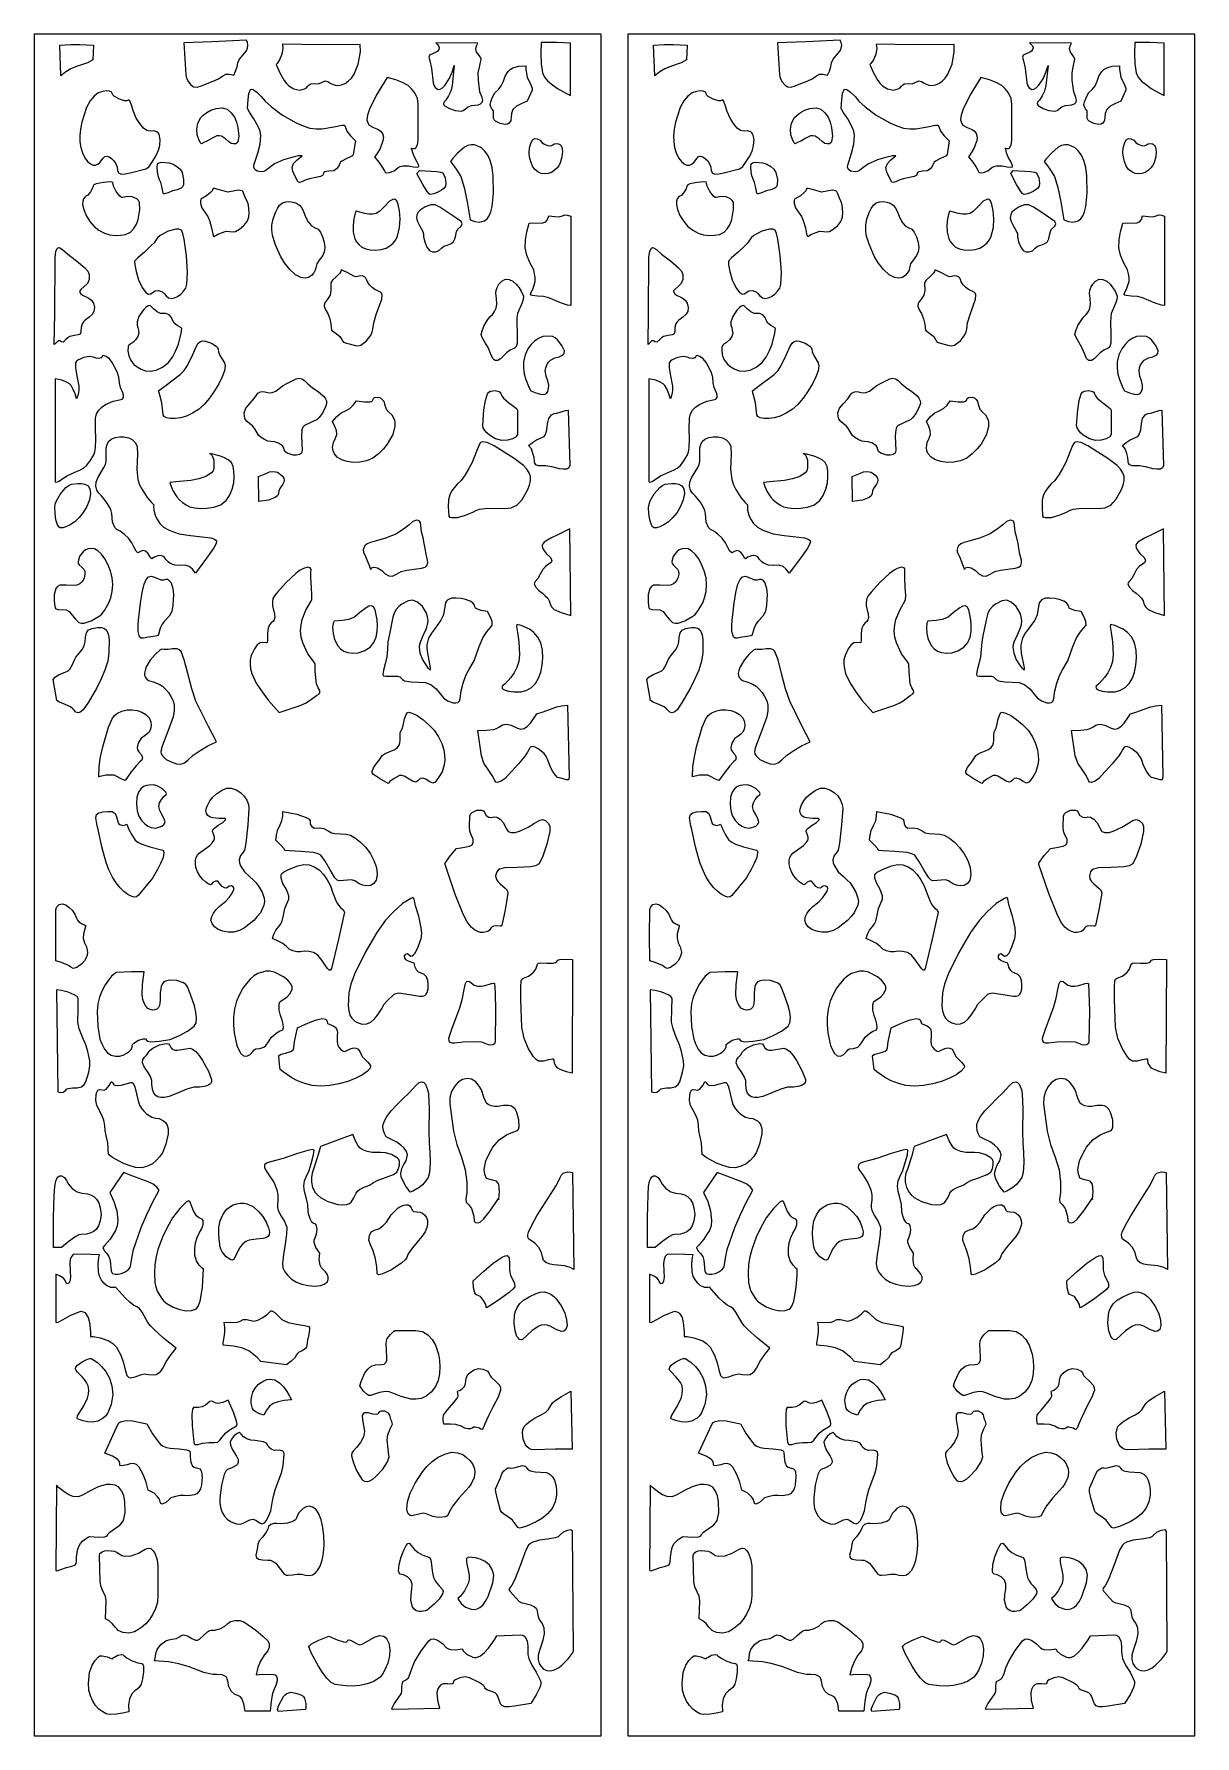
# Model space of a CAD drawing. Header units: centimetres. Extents: x 14.6 to 27.5, y -9.5 to 9.4.
import ezdxf

# ---------------------------------------------------------------- set-up
doc = ezdxf.new("R2010")
doc.units = ezdxf.units.CM
doc.header["$MEASUREMENT"] = 0
doc.layers.add('layer 1', color=7, linetype='Continuous')

msp = doc.modelspace()

# ---------------------------------------------------------------- linework, layer by layer
at = {"layer": 'layer 1', "color": 7, "lineweight": 9}
for points, knots in [([(20.90325, -9.49904), (20.90325, -9.49904), (14.60139, -9.50001), (14.60139, -9.50001), (14.60139, -9.50001), (14.60139, -9.50001), (14.60139, 9.40559), (14.60139, 9.40559), (14.60139, 9.40559), (14.60139, 9.40559), (20.90325, 9.40559), (20.90325, 9.40559), (20.90325, 9.40559), (20.90325, 9.40559), (20.90325, -9.49904), (20.90325, -9.49904)], [0, 0, 0, 0, 0.2, 0.2, 0.2, 0.2, 0.4, 0.4, 0.4, 0.4, 0.6, 0.6, 0.6, 0.6, 1, 1, 1, 1]), ([(14.88812, 9.28337), (14.88812, 9.28337), (14.90038, 8.94031), (14.90038, 8.94031), (14.90038, 8.94031), (14.90038, 8.94031), (14.95604, 8.98545), (14.95604, 8.98545), (14.95604, 8.98545), (14.95604, 8.98545), (15.01171, 9.01877), (15.01171, 9.01877), (15.01171, 9.01877), (15.01171, 9.01877), (15.07438, 9.04492), (15.07438, 9.04492), (15.07438, 9.04492), (15.07438, 9.04492), (15.19482, 9.08753), (15.19482, 9.08753), (15.19482, 9.08753), (15.19482, 9.08753), (15.25293, 9.11852), (15.25293, 9.11852), (15.25293, 9.11852), (15.25293, 9.11852), (15.26239, 9.28182), (15.26239, 9.28182), (15.26239, 9.28182), (15.26239, 9.28182), (15.10729, 9.28782), (15.10729, 9.28782), (15.10729, 9.28782), (15.10729, 9.28782), (15.00786, 9.2884), (15.00786, 9.2884), (15.00786, 9.2884), (15.00786, 9.2884), (14.88812, 9.28337), (14.88812, 9.28337)], [0, 0, 0, 0, 0.09090909, 0.09090909, 0.09090909, 0.09090909, 0.18181818, 0.18181818, 0.18181818, 0.18181818, 0.27272727, 0.27272727, 0.27272727, 0.27272727, 0.36363636, 0.36363636, 0.36363636, 0.36363636, 0.45454545, 0.45454545, 0.45454545, 0.45454545, 0.54545455, 0.54545455, 0.54545455, 0.54545455, 0.63636364, 0.63636364, 0.63636364, 0.63636364, 0.72727273, 0.72727273, 0.72727273, 0.72727273, 0.81818182, 0.81818182, 0.81818182, 0.81818182, 1, 1, 1, 1]), ([(16.96179, 9.33722), (16.96179, 9.33722), (16.97334, 9.31339), (16.97334, 9.31339), (16.97334, 9.31339), (16.97334, 9.31339), (16.97789, 9.2824), (16.97789, 9.2824), (16.97789, 9.2824), (16.97789, 9.2824), (16.97334, 9.24927), (16.97334, 9.24927), (16.97334, 9.24927), (16.97334, 9.24927), (16.96179, 9.21828), (16.96179, 9.21828), (16.96179, 9.21828), (16.96179, 9.21828), (16.92222, 9.17082), (16.92222, 9.17082), (16.92222, 9.17082), (16.92222, 9.17082), (16.88511, 9.12801), (16.88511, 9.12801), (16.88511, 9.12801), (16.88511, 9.12801), (16.86656, 9.08521), (16.86656, 9.08521), (16.86656, 9.08521), (16.86656, 9.08521), (16.85745, 9.04007), (16.85745, 9.04007), (16.85745, 9.04007), (16.85745, 9.04007), (16.841, 8.99494), (16.841, 8.99494), (16.841, 8.99494), (16.841, 8.99494), (16.82034, 8.94748), (16.82034, 8.94748), (16.82034, 8.94748), (16.82034, 8.94748), (16.77168, 8.9593), (16.77168, 8.9593), (16.77168, 8.9593), (16.77168, 8.9593), (16.73212, 8.9593), (16.73212, 8.9593), (16.73212, 8.9593), (16.73212, 8.9593), (16.69746, 8.94031), (16.69746, 8.94031), (16.69746, 8.94031), (16.69746, 8.94031), (16.65089, 8.90932), (16.65089, 8.90932), (16.65089, 8.90932), (16.65089, 8.90932), (16.59313, 8.88317), (16.59313, 8.88317), (16.59313, 8.88317), (16.59313, 8.88317), (16.52346, 8.85702), (16.52346, 8.85702), (16.52346, 8.85702), (16.52346, 8.85702), (16.46079, 8.83087), (16.46079, 8.83087), (16.46079, 8.83087), (16.46079, 8.83087), (16.41212, 8.81673), (16.41212, 8.81673), (16.41212, 8.81673), (16.41212, 8.81673), (16.37501, 8.81906), (16.37501, 8.81906), (16.37501, 8.81906), (16.37501, 8.81906), (16.3449, 8.84288), (16.3449, 8.84288), (16.3449, 8.84288), (16.3449, 8.84288), (16.31725, 8.8762), (16.31725, 8.8762), (16.31725, 8.8762), (16.31725, 8.8762), (16.29624, 8.91416), (16.29624, 8.91416), (16.29624, 8.91416), (16.29624, 8.91416), (16.28714, 8.95213), (16.28714, 8.95213), (16.28714, 8.95213), (16.28714, 8.95213), (16.26613, 9.30855), (16.26613, 9.30855), (16.26613, 9.30855), (16.26613, 9.30855), (16.58122, 9.31804), (16.58122, 9.31804), (16.58122, 9.31804), (16.58122, 9.31804), (16.96179, 9.33722), (16.96179, 9.33722)], [0, 0, 0, 0, 0.03703704, 0.03703704, 0.03703704, 0.03703704, 0.07407407, 0.07407407, 0.07407407, 0.07407407, 0.11111111, 0.11111111, 0.11111111, 0.11111111, 0.14814815, 0.14814815, 0.14814815, 0.14814815, 0.18518519, 0.18518519, 0.18518519, 0.18518519, 0.22222222, 0.22222222, 0.22222222, 0.22222222, 0.25925926, 0.25925926, 0.25925926, 0.25925926, 0.2962963, 0.2962963, 0.2962963, 0.2962963, 0.33333333, 0.33333333, 0.33333333, 0.33333333, 0.37037037, 0.37037037, 0.37037037, 0.37037037, 0.40740741, 0.40740741, 0.40740741, 0.40740741, 0.44444444, 0.44444444, 0.44444444, 0.44444444, 0.48148148, 0.48148148, 0.48148148, 0.48148148, 0.51851852, 0.51851852, 0.51851852, 0.51851852, 0.55555556, 0.55555556, 0.55555556, 0.55555556, 0.59259259, 0.59259259, 0.59259259, 0.59259259, 0.62962963, 0.62962963, 0.62962963, 0.62962963, 0.66666667, 0.66666667, 0.66666667, 0.66666667, 0.7037037, 0.7037037, 0.7037037, 0.7037037, 0.74074074, 0.74074074, 0.74074074, 0.74074074, 0.77777778, 0.77777778, 0.77777778, 0.77777778, 0.81481481, 0.81481481, 0.81481481, 0.81481481, 0.85185185, 0.85185185, 0.85185185, 0.85185185, 0.88888889, 0.88888889, 0.88888889, 0.88888889, 0.92592593, 0.92592593, 0.92592593, 0.92592593, 1, 1, 1, 1]), ([(18.22636, 9.28976), (18.22636, 9.28976), (18.22776, 9.20647), (18.22776, 9.20647), (18.22776, 9.20647), (18.22776, 9.20647), (18.2043, 9.07107), (18.2043, 9.07107), (18.2043, 9.07107), (18.2043, 9.07107), (18.15809, 8.96162), (18.15809, 8.96162), (18.15809, 8.96162), (18.15809, 8.96162), (18.12798, 8.91649), (18.12798, 8.91649), (18.12798, 8.91649), (18.12798, 8.91649), (18.09332, 8.88085), (18.09332, 8.88085), (18.09332, 8.88085), (18.09332, 8.88085), (18.05831, 8.85702), (18.05831, 8.85702), (18.05831, 8.85702), (18.05831, 8.85702), (18.0191, 8.84056), (18.0191, 8.84056), (18.0191, 8.84056), (18.0191, 8.84056), (17.97708, 8.83571), (17.97708, 8.83571), (17.97708, 8.83571), (17.97708, 8.83571), (17.94698, 8.83804), (17.94698, 8.83804), (17.94698, 8.83804), (17.94698, 8.83804), (17.90076, 8.85702), (17.90076, 8.85702), (17.90076, 8.85702), (17.90076, 8.85702), (17.8661, 8.87852), (17.8661, 8.87852), (17.8661, 8.87852), (17.8661, 8.87852), (17.83564, 8.88569), (17.83564, 8.88569), (17.83564, 8.88569), (17.83564, 8.88569), (17.76142, 8.85237), (17.76142, 8.85237), (17.76142, 8.85237), (17.76142, 8.85237), (17.71766, 8.85702), (17.71766, 8.85702), (17.71766, 8.85702), (17.71766, 8.85702), (17.67565, 8.85237), (17.67565, 8.85237), (17.67565, 8.85237), (17.67565, 8.85237), (17.65709, 8.84056), (17.65709, 8.84056), (17.65709, 8.84056), (17.65709, 8.84056), (17.64344, 8.82622), (17.64344, 8.82622), (17.64344, 8.82622), (17.64344, 8.82622), (17.62698, 8.80724), (17.62698, 8.80724), (17.62698, 8.80724), (17.62698, 8.80724), (17.60633, 8.79523), (17.60633, 8.79523), (17.60633, 8.79523), (17.60633, 8.79523), (17.55276, 8.78341), (17.55276, 8.78341), (17.55276, 8.78341), (17.55276, 8.78341), (17.48799, 8.79523), (17.48799, 8.79523), (17.48799, 8.79523), (17.48799, 8.79523), (17.43232, 8.82855), (17.43232, 8.82855), (17.43232, 8.82855), (17.43232, 8.82855), (17.40467, 8.8547), (17.40467, 8.8547), (17.40467, 8.8547), (17.40467, 8.8547), (17.37911, 8.89034), (17.37911, 8.89034), (17.37911, 8.89034), (17.37911, 8.89034), (17.33254, 8.97363), (17.33254, 8.97363), (17.33254, 8.97363), (17.33254, 8.97363), (17.30244, 9.04007), (17.30244, 9.04007), (17.30244, 9.04007), (17.30244, 9.04007), (17.29088, 9.06622), (17.29088, 9.06622), (17.29088, 9.06622), (17.29088, 9.06622), (17.30244, 9.07804), (17.30244, 9.07804), (17.30244, 9.07804), (17.30244, 9.07804), (17.33044, 9.12085), (17.33044, 9.12085), (17.33044, 9.12085), (17.33044, 9.12085), (17.356, 9.18032), (17.356, 9.18032), (17.356, 9.18032), (17.356, 9.18032), (17.36755, 9.24676), (17.36755, 9.24676), (17.36755, 9.24676), (17.36755, 9.24676), (17.36265, 9.29189), (17.36265, 9.29189), (17.36265, 9.29189), (17.36265, 9.29189), (17.78663, 9.28685), (17.78663, 9.28685), (17.78663, 9.28685), (17.78663, 9.28685), (18.22636, 9.28976), (18.22636, 9.28976)], [0, 0, 0, 0, 0.02857143, 0.02857143, 0.02857143, 0.02857143, 0.05714286, 0.05714286, 0.05714286, 0.05714286, 0.08571429, 0.08571429, 0.08571429, 0.08571429, 0.11428571, 0.11428571, 0.11428571, 0.11428571, 0.14285714, 0.14285714, 0.14285714, 0.14285714, 0.17142857, 0.17142857, 0.17142857, 0.17142857, 0.2, 0.2, 0.2, 0.2, 0.22857143, 0.22857143, 0.22857143, 0.22857143, 0.25714286, 0.25714286, 0.25714286, 0.25714286, 0.28571429, 0.28571429, 0.28571429, 0.28571429, 0.31428571, 0.31428571, 0.31428571, 0.31428571, 0.34285714, 0.34285714, 0.34285714, 0.34285714, 0.37142857, 0.37142857, 0.37142857, 0.37142857, 0.4, 0.4, 0.4, 0.4, 0.42857143, 0.42857143, 0.42857143, 0.42857143, 0.45714286, 0.45714286, 0.45714286, 0.45714286, 0.48571429, 0.48571429, 0.48571429, 0.48571429, 0.51428571, 0.51428571, 0.51428571, 0.51428571, 0.54285714, 0.54285714, 0.54285714, 0.54285714, 0.57142857, 0.57142857, 0.57142857, 0.57142857, 0.6, 0.6, 0.6, 0.6, 0.62857143, 0.62857143, 0.62857143, 0.62857143, 0.65714286, 0.65714286, 0.65714286, 0.65714286, 0.68571429, 0.68571429, 0.68571429, 0.68571429, 0.71428571, 0.71428571, 0.71428571, 0.71428571, 0.74285714, 0.74285714, 0.74285714, 0.74285714, 0.77142857, 0.77142857, 0.77142857, 0.77142857, 0.8, 0.8, 0.8, 0.8, 0.82857143, 0.82857143, 0.82857143, 0.82857143, 0.85714286, 0.85714286, 0.85714286, 0.85714286, 0.88571429, 0.88571429, 0.88571429, 0.88571429, 0.91428571, 0.91428571, 0.91428571, 0.91428571, 0.94285714, 0.94285714, 0.94285714, 0.94285714, 1, 1, 1, 1]), ([(19.17584, 8.67165), (19.17584, 8.67165), (19.20595, 8.7193), (19.20595, 8.7193), (19.20595, 8.7193), (19.20595, 8.7193), (19.2315, 8.7716), (19.2315, 8.7716), (19.2315, 8.7716), (19.2315, 8.7716), (19.24796, 8.83571), (19.24796, 8.83571), (19.24796, 8.83571), (19.24796, 8.83571), (19.27107, 9.05441), (19.27107, 9.05441), (19.27107, 9.05441), (19.27107, 9.05441), (19.24796, 8.98312), (19.24796, 8.98312), (19.24796, 8.98312), (19.24796, 8.98312), (19.2154, 8.90932), (19.2154, 8.90932), (19.2154, 8.90932), (19.2154, 8.90932), (19.16428, 8.83571), (19.16428, 8.83571), (19.16428, 8.83571), (19.16428, 8.83571), (19.13873, 8.80724), (19.13873, 8.80724), (19.13873, 8.80724), (19.13873, 8.80724), (19.11317, 8.79291), (19.11317, 8.79291), (19.11317, 8.79291), (19.11317, 8.79291), (19.09251, 8.79058), (19.09251, 8.79058), (19.09251, 8.79058), (19.09251, 8.79058), (19.07151, 8.80007), (19.07151, 8.80007), (19.07151, 8.80007), (19.07151, 8.80007), (19.0575, 8.81189), (19.0575, 8.81189), (19.0575, 8.81189), (19.0575, 8.81189), (19.04595, 8.83087), (19.04595, 8.83087), (19.04595, 8.83087), (19.04595, 8.83087), (19.0344, 8.86419), (19.0344, 8.86419), (19.0344, 8.86419), (19.0344, 8.86419), (19.01584, 9.02574), (19.01584, 9.02574), (19.01584, 9.02574), (19.01584, 9.02574), (18.99728, 9.10671), (18.99728, 9.10671), (18.99728, 9.10671), (18.99728, 9.10671), (18.98818, 9.147), (18.98818, 9.147), (18.98818, 9.147), (18.98818, 9.147), (18.99518, 9.17082), (18.99518, 9.17082), (18.99518, 9.17082), (18.99518, 9.17082), (19.06941, 9.20414), (19.06941, 9.20414), (19.06941, 9.20414), (19.06941, 9.20414), (19.08796, 9.21596), (19.08796, 9.21596), (19.08796, 9.21596), (19.08796, 9.21596), (19.09951, 9.23262), (19.09951, 9.23262), (19.09951, 9.23262), (19.09951, 9.23262), (19.10407, 9.25392), (19.10407, 9.25392), (19.10407, 9.25392), (19.10407, 9.25392), (19.09706, 9.27542), (19.09706, 9.27542), (19.09706, 9.27542), (19.09706, 9.27542), (19.08096, 9.29441), (19.08096, 9.29441), (19.08096, 9.29441), (19.08096, 9.29441), (19.0645, 9.30622), (19.0645, 9.30622), (19.0645, 9.30622), (19.0645, 9.30622), (19.53294, 9.3039), (19.53294, 9.3039), (19.53294, 9.3039), (19.53294, 9.3039), (19.51684, 9.27542), (19.51684, 9.27542), (19.51684, 9.27542), (19.51684, 9.27542), (19.50984, 9.24211), (19.50984, 9.24211), (19.50984, 9.24211), (19.50984, 9.24211), (19.51894, 9.20414), (19.51894, 9.20414), (19.51894, 9.20414), (19.51894, 9.20414), (19.53994, 9.17799), (19.53994, 9.17799), (19.53994, 9.17799), (19.53994, 9.17799), (19.5585, 9.15184), (19.5585, 9.15184), (19.5585, 9.15184), (19.5585, 9.15184), (19.5676, 9.12569), (19.5676, 9.12569), (19.5676, 9.12569), (19.5676, 9.12569), (19.54905, 9.03775), (19.54905, 9.03775), (19.54905, 9.03775), (19.54905, 9.03775), (19.53749, 8.97596), (19.53749, 8.97596), (19.53749, 8.97596), (19.53749, 8.97596), (19.53994, 8.89266), (19.53994, 8.89266), (19.53994, 8.89266), (19.53994, 8.89266), (19.55605, 8.76443), (19.55605, 8.76443), (19.55605, 8.76443), (19.55605, 8.76443), (19.57951, 8.70031), (19.57951, 8.70031), (19.57951, 8.70031), (19.57951, 8.70031), (19.58861, 8.67165), (19.58861, 8.67165), (19.58861, 8.67165), (19.58861, 8.67165), (19.58161, 8.64801), (19.58161, 8.64801), (19.58161, 8.64801), (19.58161, 8.64801), (19.56305, 8.62903), (19.56305, 8.62903), (19.56305, 8.62903), (19.56305, 8.62903), (19.53539, 8.61954), (19.53539, 8.61954), (19.53539, 8.61954), (19.53539, 8.61954), (19.46327, 8.61005), (19.46327, 8.61005), (19.46327, 8.61005), (19.46327, 8.61005), (19.42406, 8.59804), (19.42406, 8.59804), (19.42406, 8.59804), (19.42406, 8.59804), (19.39395, 8.57421), (19.39395, 8.57421), (19.39395, 8.57421), (19.39395, 8.57421), (19.37084, 8.55775), (19.37084, 8.55775), (19.37084, 8.55775), (19.37084, 8.55775), (19.34529, 8.55058), (19.34529, 8.55058), (19.34529, 8.55058), (19.34529, 8.55058), (19.28017, 8.55523), (19.28017, 8.55523), (19.28017, 8.55523), (19.28017, 8.55523), (19.2175, 8.57906), (19.2175, 8.57906), (19.2175, 8.57906), (19.2175, 8.57906), (19.15973, 8.61237), (19.15973, 8.61237), (19.15973, 8.61237), (19.15973, 8.61237), (19.15028, 8.62903), (19.15028, 8.62903), (19.15028, 8.62903), (19.15028, 8.62903), (19.15518, 8.65034), (19.15518, 8.65034), (19.15518, 8.65034), (19.15518, 8.65034), (19.17584, 8.67165), (19.17584, 8.67165)], [0, 0, 0, 0, 0.01886792, 0.01886792, 0.01886792, 0.01886792, 0.03773585, 0.03773585, 0.03773585, 0.03773585, 0.05660377, 0.05660377, 0.05660377, 0.05660377, 0.0754717, 0.0754717, 0.0754717, 0.0754717, 0.09433962, 0.09433962, 0.09433962, 0.09433962, 0.11320755, 0.11320755, 0.11320755, 0.11320755, 0.13207547, 0.13207547, 0.13207547, 0.13207547, 0.1509434, 0.1509434, 0.1509434, 0.1509434, 0.16981132, 0.16981132, 0.16981132, 0.16981132, 0.18867925, 0.18867925, 0.18867925, 0.18867925, 0.20754717, 0.20754717, 0.20754717, 0.20754717, 0.22641509, 0.22641509, 0.22641509, 0.22641509, 0.24528302, 0.24528302, 0.24528302, 0.24528302, 0.26415094, 0.26415094, 0.26415094, 0.26415094, 0.28301887, 0.28301887, 0.28301887, 0.28301887, 0.30188679, 0.30188679, 0.30188679, 0.30188679, 0.32075472, 0.32075472, 0.32075472, 0.32075472, 0.33962264, 0.33962264, 0.33962264, 0.33962264, 0.35849057, 0.35849057, 0.35849057, 0.35849057, 0.37735849, 0.37735849, 0.37735849, 0.37735849, 0.39622642, 0.39622642, 0.39622642, 0.39622642, 0.41509434, 0.41509434, 0.41509434, 0.41509434, 0.43396226, 0.43396226, 0.43396226, 0.43396226, 0.45283019, 0.45283019, 0.45283019, 0.45283019, 0.47169811, 0.47169811, 0.47169811, 0.47169811, 0.49056604, 0.49056604, 0.49056604, 0.49056604, 0.50943396, 0.50943396, 0.50943396, 0.50943396, 0.52830189, 0.52830189, 0.52830189, 0.52830189, 0.54716981, 0.54716981, 0.54716981, 0.54716981, 0.56603774, 0.56603774, 0.56603774, 0.56603774, 0.58490566, 0.58490566, 0.58490566, 0.58490566, 0.60377358, 0.60377358, 0.60377358, 0.60377358, 0.62264151, 0.62264151, 0.62264151, 0.62264151, 0.64150943, 0.64150943, 0.64150943, 0.64150943, 0.66037736, 0.66037736, 0.66037736, 0.66037736, 0.67924528, 0.67924528, 0.67924528, 0.67924528, 0.69811321, 0.69811321, 0.69811321, 0.69811321, 0.71698113, 0.71698113, 0.71698113, 0.71698113, 0.73584906, 0.73584906, 0.73584906, 0.73584906, 0.75471698, 0.75471698, 0.75471698, 0.75471698, 0.77358491, 0.77358491, 0.77358491, 0.77358491, 0.79245283, 0.79245283, 0.79245283, 0.79245283, 0.81132075, 0.81132075, 0.81132075, 0.81132075, 0.83018868, 0.83018868, 0.83018868, 0.83018868, 0.8490566, 0.8490566, 0.8490566, 0.8490566, 0.86792453, 0.86792453, 0.86792453, 0.86792453, 0.88679245, 0.88679245, 0.88679245, 0.88679245, 0.90566038, 0.90566038, 0.90566038, 0.90566038, 0.9245283, 0.9245283, 0.9245283, 0.9245283, 0.94339623, 0.94339623, 0.94339623, 0.94339623, 0.96226415, 0.96226415, 0.96226415, 0.96226415, 1, 1, 1, 1]), ([(20.56014, 9.3039), (20.56014, 9.3039), (20.56014, 8.72395), (20.56014, 8.72395), (20.56014, 8.72395), (20.56014, 8.72395), (20.51603, 8.74545), (20.51603, 8.74545), (20.51603, 8.74545), (20.51603, 8.74545), (20.41625, 8.8024), (20.41625, 8.8024), (20.41625, 8.8024), (20.41625, 8.8024), (20.36304, 8.84056), (20.36304, 8.84056), (20.36304, 8.84056), (20.36304, 8.84056), (20.30982, 8.88085), (20.30982, 8.88085), (20.30982, 8.88085), (20.30982, 8.88085), (20.27271, 8.92598), (20.27271, 8.92598), (20.27271, 8.92598), (20.27271, 8.92598), (20.2517, 8.97363), (20.2517, 8.97363), (20.2517, 8.97363), (20.2517, 8.97363), (20.2356, 9.07339), (20.2356, 9.07339), (20.2356, 9.07339), (20.2356, 9.07339), (20.23315, 9.18981), (20.23315, 9.18981), (20.23315, 9.18981), (20.23315, 9.18981), (20.23595, 9.31029), (20.23595, 9.31029), (20.23595, 9.31029), (20.23595, 9.31029), (20.4054, 9.31029), (20.4054, 9.31029), (20.4054, 9.31029), (20.4054, 9.31029), (20.56014, 9.3039), (20.56014, 9.3039)], [0, 0, 0, 0, 0.07692308, 0.07692308, 0.07692308, 0.07692308, 0.15384615, 0.15384615, 0.15384615, 0.15384615, 0.23076923, 0.23076923, 0.23076923, 0.23076923, 0.30769231, 0.30769231, 0.30769231, 0.30769231, 0.38461538, 0.38461538, 0.38461538, 0.38461538, 0.46153846, 0.46153846, 0.46153846, 0.46153846, 0.53846154, 0.53846154, 0.53846154, 0.53846154, 0.61538462, 0.61538462, 0.61538462, 0.61538462, 0.69230769, 0.69230769, 0.69230769, 0.69230769, 0.76923077, 0.76923077, 0.76923077, 0.76923077, 0.84615385, 0.84615385, 0.84615385, 0.84615385, 1, 1, 1, 1]), ([(18.47353, 8.29915), (18.47353, 8.29915), (18.45252, 8.32763), (18.45252, 8.32763), (18.45252, 8.32763), (18.45252, 8.32763), (18.42697, 8.34661), (18.42697, 8.34661), (18.42697, 8.34661), (18.42697, 8.34661), (18.3713, 8.36811), (18.3713, 8.36811), (18.3713, 8.36811), (18.3713, 8.36811), (18.32509, 8.39426), (18.32509, 8.39426), (18.32509, 8.39426), (18.32509, 8.39426), (18.30863, 8.41789), (18.30863, 8.41789), (18.30863, 8.41789), (18.30863, 8.41789), (18.29953, 8.45121), (18.29953, 8.45121), (18.29953, 8.45121), (18.29953, 8.45121), (18.30653, 8.50351), (18.30653, 8.50351), (18.30653, 8.50351), (18.30653, 8.50351), (18.32964, 8.57247), (18.32964, 8.57247), (18.32964, 8.57247), (18.32964, 8.57247), (18.40631, 8.72937), (18.40631, 8.72937), (18.40631, 8.72937), (18.40631, 8.72937), (18.5243, 8.92424), (18.5243, 8.92424), (18.5243, 8.92424), (18.5243, 8.92424), (18.61952, 8.89557), (18.61952, 8.89557), (18.61952, 8.89557), (18.61952, 8.89557), (18.69585, 8.86709), (18.69585, 8.86709), (18.69585, 8.86709), (18.69585, 8.86709), (18.75641, 8.83378), (18.75641, 8.83378), (18.75641, 8.83378), (18.75641, 8.83378), (18.79352, 8.79581), (18.79352, 8.79581), (18.79352, 8.79581), (18.79352, 8.79581), (18.83274, 8.75068), (18.83274, 8.75068), (18.83274, 8.75068), (18.83274, 8.75068), (18.86074, 8.69121), (18.86074, 8.69121), (18.86074, 8.69121), (18.86074, 8.69121), (18.86985, 8.62477), (18.86985, 8.62477), (18.86985, 8.62477), (18.86985, 8.62477), (18.86985, 8.29431), (18.86985, 8.29431), (18.86985, 8.29431), (18.86985, 8.29431), (18.86985, 8.22554), (18.86985, 8.22554), (18.86985, 8.22554), (18.86985, 8.22554), (18.86284, 8.17324), (18.86284, 8.17324), (18.86284, 8.17324), (18.86284, 8.17324), (18.84429, 8.13993), (18.84429, 8.13993), (18.84429, 8.13993), (18.84429, 8.13993), (18.83274, 8.13276), (18.83274, 8.13276), (18.83274, 8.13276), (18.83274, 8.13276), (18.81663, 8.13276), (18.81663, 8.13276), (18.81663, 8.13276), (18.81663, 8.13276), (18.79107, 8.1376), (18.79107, 8.1376), (18.79107, 8.1376), (18.79107, 8.1376), (18.80018, 8.12579), (18.80018, 8.12579), (18.80018, 8.12579), (18.80018, 8.12579), (18.80963, 8.08763), (18.80963, 8.08763), (18.80963, 8.08763), (18.80963, 8.08763), (18.82818, 8.03784), (18.82818, 8.03784), (18.82818, 8.03784), (18.82818, 8.03784), (18.85584, 7.98787), (18.85584, 7.98787), (18.85584, 7.98787), (18.85584, 7.98787), (18.87685, 7.94506), (18.87685, 7.94506), (18.87685, 7.94506), (18.87685, 7.94506), (18.8744, 7.93072), (18.8744, 7.93072), (18.8744, 7.93072), (18.8744, 7.93072), (18.86074, 7.92608), (18.86074, 7.92608), (18.86074, 7.92608), (18.86074, 7.92608), (18.81663, 7.93072), (18.81663, 7.93072), (18.81663, 7.93072), (18.81663, 7.93072), (18.76096, 7.94041), (18.76096, 7.94041), (18.76096, 7.94041), (18.76096, 7.94041), (18.6983, 7.94273), (18.6983, 7.94273), (18.6983, 7.94273), (18.6983, 7.94273), (18.67064, 7.93557), (18.67064, 7.93557), (18.67064, 7.93557), (18.67064, 7.93557), (18.64718, 7.92123), (18.64718, 7.92123), (18.64718, 7.92123), (18.64718, 7.92123), (18.60097, 7.88559), (18.60097, 7.88559), (18.60097, 7.88559), (18.60097, 7.88559), (18.5523, 7.86661), (18.5523, 7.86661), (18.5523, 7.86661), (18.5523, 7.86661), (18.51519, 7.86428), (18.51519, 7.86428), (18.51519, 7.86428), (18.51519, 7.86428), (18.50119, 7.87145), (18.50119, 7.87145), (18.50119, 7.87145), (18.50119, 7.87145), (18.49419, 7.88559), (18.49419, 7.88559), (18.49419, 7.88559), (18.49419, 7.88559), (18.47108, 7.9284), (18.47108, 7.9284), (18.47108, 7.9284), (18.47108, 7.9284), (18.43397, 7.9807), (18.43397, 7.9807), (18.43397, 7.9807), (18.43397, 7.9807), (18.3853, 8.04249), (18.3853, 8.04249), (18.3853, 8.04249), (18.3853, 8.04249), (18.40631, 8.06864), (18.40631, 8.06864), (18.40631, 8.06864), (18.40631, 8.06864), (18.44797, 8.13528), (18.44797, 8.13528), (18.44797, 8.13528), (18.44797, 8.13528), (18.47808, 8.21838), (18.47808, 8.21838), (18.47808, 8.21838), (18.47808, 8.21838), (18.48263, 8.26119), (18.48263, 8.26119), (18.48263, 8.26119), (18.48263, 8.26119), (18.47353, 8.29915), (18.47353, 8.29915)], [0, 0, 0, 0, 0.02, 0.02, 0.02, 0.02, 0.04, 0.04, 0.04, 0.04, 0.06, 0.06, 0.06, 0.06, 0.08, 0.08, 0.08, 0.08, 0.1, 0.1, 0.1, 0.1, 0.12, 0.12, 0.12, 0.12, 0.14, 0.14, 0.14, 0.14, 0.16, 0.16, 0.16, 0.16, 0.18, 0.18, 0.18, 0.18, 0.2, 0.2, 0.2, 0.2, 0.22, 0.22, 0.22, 0.22, 0.24, 0.24, 0.24, 0.24, 0.26, 0.26, 0.26, 0.26, 0.28, 0.28, 0.28, 0.28, 0.3, 0.3, 0.3, 0.3, 0.32, 0.32, 0.32, 0.32, 0.34, 0.34, 0.34, 0.34, 0.36, 0.36, 0.36, 0.36, 0.38, 0.38, 0.38, 0.38, 0.4, 0.4, 0.4, 0.4, 0.42, 0.42, 0.42, 0.42, 0.44, 0.44, 0.44, 0.44, 0.46, 0.46, 0.46, 0.46, 0.48, 0.48, 0.48, 0.48, 0.5, 0.5, 0.5, 0.5, 0.52, 0.52, 0.52, 0.52, 0.54, 0.54, 0.54, 0.54, 0.56, 0.56, 0.56, 0.56, 0.58, 0.58, 0.58, 0.58, 0.6, 0.6, 0.6, 0.6, 0.62, 0.62, 0.62, 0.62, 0.64, 0.64, 0.64, 0.64, 0.66, 0.66, 0.66, 0.66, 0.68, 0.68, 0.68, 0.68, 0.7, 0.7, 0.7, 0.7, 0.72, 0.72, 0.72, 0.72, 0.74, 0.74, 0.74, 0.74, 0.76, 0.76, 0.76, 0.76, 0.78, 0.78, 0.78, 0.78, 0.8, 0.8, 0.8, 0.8, 0.82, 0.82, 0.82, 0.82, 0.84, 0.84, 0.84, 0.84, 0.86, 0.86, 0.86, 0.86, 0.88, 0.88, 0.88, 0.88, 0.9, 0.9, 0.9, 0.9, 0.92, 0.92, 0.92, 0.92, 0.94, 0.94, 0.94, 0.94, 0.96, 0.96, 0.96, 0.96, 1, 1, 1, 1]), ([(19.88059, 8.41557), (19.88059, 8.41557), (19.89915, 8.44656), (19.89915, 8.44656), (19.89915, 8.44656), (19.89915, 8.44656), (19.9016, 8.4822), (19.9016, 8.4822), (19.9016, 8.4822), (19.9016, 8.4822), (19.90615, 8.52249), (19.90615, 8.52249), (19.90615, 8.52249), (19.90615, 8.52249), (19.92261, 8.56763), (19.92261, 8.56763), (19.92261, 8.56763), (19.92261, 8.56763), (19.96182, 8.60327), (19.96182, 8.60327), (19.96182, 8.60327), (19.96182, 8.60327), (20.01293, 8.63194), (20.01293, 8.63194), (20.01293, 8.63194), (20.01293, 8.63194), (20.08015, 8.65809), (20.08015, 8.65809), (20.08015, 8.65809), (20.08015, 8.65809), (20.13582, 8.78148), (20.13582, 8.78148), (20.13582, 8.78148), (20.13582, 8.78148), (20.13582, 8.8053), (20.13582, 8.8053), (20.13582, 8.8053), (20.13582, 8.8053), (20.11971, 8.84094), (20.11971, 8.84094), (20.11971, 8.84094), (20.11971, 8.84094), (20.08015, 8.92656), (20.08015, 8.92656), (20.08015, 8.92656), (20.08015, 8.92656), (20.06405, 9.01199), (20.06405, 9.01199), (20.06405, 9.01199), (20.06405, 9.01199), (20.06405, 9.05247), (20.06405, 9.05247), (20.06405, 9.05247), (20.06405, 9.05247), (19.98493, 9.04763), (19.98493, 9.04763), (19.98493, 9.04763), (19.98493, 9.04763), (19.92261, 9.02864), (19.92261, 9.02864), (19.92261, 9.02864), (19.92261, 9.02864), (19.8925, 9.01199), (19.8925, 9.01199), (19.8925, 9.01199), (19.8925, 9.01199), (19.86904, 8.98835), (19.86904, 8.98835), (19.86904, 8.98835), (19.86904, 8.98835), (19.83683, 8.93605), (19.83683, 8.93605), (19.83683, 8.93605), (19.83683, 8.93605), (19.81583, 8.88375), (19.81583, 8.88375), (19.81583, 8.88375), (19.81583, 8.88375), (19.79272, 8.83145), (19.79272, 8.83145), (19.79272, 8.83145), (19.79272, 8.83145), (19.76016, 8.79116), (19.76016, 8.79116), (19.76016, 8.79116), (19.76016, 8.79116), (19.72095, 8.75068), (19.72095, 8.75068), (19.72095, 8.75068), (19.72095, 8.75068), (19.69294, 8.69838), (19.69294, 8.69838), (19.69294, 8.69838), (19.69294, 8.69838), (19.67683, 8.65324), (19.67683, 8.65324), (19.67683, 8.65324), (19.67683, 8.65324), (19.66983, 8.62225), (19.66983, 8.62225), (19.66983, 8.62225), (19.66983, 8.62225), (19.67683, 8.59862), (19.67683, 8.59862), (19.67683, 8.59862), (19.67683, 8.59862), (19.68839, 8.57479), (19.68839, 8.57479), (19.68839, 8.57479), (19.68839, 8.57479), (19.70449, 8.55097), (19.70449, 8.55097), (19.70449, 8.55097), (19.70449, 8.55097), (19.70694, 8.46554), (19.70694, 8.46554), (19.70694, 8.46554), (19.70694, 8.46554), (19.71395, 8.45121), (19.71395, 8.45121), (19.71395, 8.45121), (19.71395, 8.45121), (19.7276, 8.43707), (19.7276, 8.43707), (19.7276, 8.43707), (19.7276, 8.43707), (19.78117, 8.41324), (19.78117, 8.41324), (19.78117, 8.41324), (19.78117, 8.41324), (19.83683, 8.40143), (19.83683, 8.40143), (19.83683, 8.40143), (19.83683, 8.40143), (19.86204, 8.40375), (19.86204, 8.40375), (19.86204, 8.40375), (19.86204, 8.40375), (19.88059, 8.41557), (19.88059, 8.41557)], [0, 0, 0, 0, 0.02777778, 0.02777778, 0.02777778, 0.02777778, 0.05555556, 0.05555556, 0.05555556, 0.05555556, 0.08333333, 0.08333333, 0.08333333, 0.08333333, 0.11111111, 0.11111111, 0.11111111, 0.11111111, 0.13888889, 0.13888889, 0.13888889, 0.13888889, 0.16666667, 0.16666667, 0.16666667, 0.16666667, 0.19444444, 0.19444444, 0.19444444, 0.19444444, 0.22222222, 0.22222222, 0.22222222, 0.22222222, 0.25, 0.25, 0.25, 0.25, 0.27777778, 0.27777778, 0.27777778, 0.27777778, 0.30555556, 0.30555556, 0.30555556, 0.30555556, 0.33333333, 0.33333333, 0.33333333, 0.33333333, 0.36111111, 0.36111111, 0.36111111, 0.36111111, 0.38888889, 0.38888889, 0.38888889, 0.38888889, 0.41666667, 0.41666667, 0.41666667, 0.41666667, 0.44444444, 0.44444444, 0.44444444, 0.44444444, 0.47222222, 0.47222222, 0.47222222, 0.47222222, 0.5, 0.5, 0.5, 0.5, 0.52777778, 0.52777778, 0.52777778, 0.52777778, 0.55555556, 0.55555556, 0.55555556, 0.55555556, 0.58333333, 0.58333333, 0.58333333, 0.58333333, 0.61111111, 0.61111111, 0.61111111, 0.61111111, 0.63888889, 0.63888889, 0.63888889, 0.63888889, 0.66666667, 0.66666667, 0.66666667, 0.66666667, 0.69444444, 0.69444444, 0.69444444, 0.69444444, 0.72222222, 0.72222222, 0.72222222, 0.72222222, 0.75, 0.75, 0.75, 0.75, 0.77777778, 0.77777778, 0.77777778, 0.77777778, 0.80555556, 0.80555556, 0.80555556, 0.80555556, 0.83333333, 0.83333333, 0.83333333, 0.83333333, 0.86111111, 0.86111111, 0.86111111, 0.86111111, 0.88888889, 0.88888889, 0.88888889, 0.88888889, 0.91666667, 0.91666667, 0.91666667, 0.91666667, 0.94444444, 0.94444444, 0.94444444, 0.94444444, 1, 1, 1, 1]), ([(15.37127, 8.02583), (15.37127, 8.02583), (15.33416, 7.97838), (15.33416, 7.97838), (15.33416, 7.97838), (15.33416, 7.97838), (15.3107, 7.96172), (15.3107, 7.96172), (15.3107, 7.96172), (15.3107, 7.96172), (15.28549, 7.9499), (15.28549, 7.9499), (15.28549, 7.9499), (15.28549, 7.9499), (15.25748, 7.9499), (15.25748, 7.9499), (15.25748, 7.9499), (15.25748, 7.9499), (15.22737, 7.96404), (15.22737, 7.96404), (15.22737, 7.96404), (15.22737, 7.96404), (15.19727, 7.99019), (15.19727, 7.99019), (15.19727, 7.99019), (15.19727, 7.99019), (15.16471, 8.03068), (15.16471, 8.03068), (15.16471, 8.03068), (15.16471, 8.03068), (15.13915, 8.0853), (15.13915, 8.0853), (15.13915, 8.0853), (15.13915, 8.0853), (15.12059, 8.14477), (15.12059, 8.14477), (15.12059, 8.14477), (15.12059, 8.14477), (15.11149, 8.20889), (15.11149, 8.20889), (15.11149, 8.20889), (15.11149, 8.20889), (15.10904, 8.27784), (15.10904, 8.27784), (15.10904, 8.27784), (15.10904, 8.27784), (15.11604, 8.34913), (15.11604, 8.34913), (15.11604, 8.34913), (15.11604, 8.34913), (15.1325, 8.42758), (15.1325, 8.42758), (15.1325, 8.42758), (15.1325, 8.42758), (15.18326, 8.58913), (15.18326, 8.58913), (15.18326, 8.58913), (15.18326, 8.58913), (15.22492, 8.66274), (15.22492, 8.66274), (15.22492, 8.66274), (15.22492, 8.66274), (15.26904, 8.71504), (15.26904, 8.71504), (15.26904, 8.71504), (15.26904, 8.71504), (15.3156, 8.75068), (15.3156, 8.75068), (15.3156, 8.75068), (15.3156, 8.75068), (15.36427, 8.76734), (15.36427, 8.76734), (15.36427, 8.76734), (15.36427, 8.76734), (15.40593, 8.7745), (15.40593, 8.7745), (15.40593, 8.7745), (15.40593, 8.7745), (15.44059, 8.76966), (15.44059, 8.76966), (15.44059, 8.76966), (15.44059, 8.76966), (15.46404, 8.76017), (15.46404, 8.76017), (15.46404, 8.76017), (15.46404, 8.76017), (15.4707, 8.74584), (15.4707, 8.74584), (15.4707, 8.74584), (15.4707, 8.74584), (15.4777, 8.72937), (15.4777, 8.72937), (15.4777, 8.72937), (15.4777, 8.72937), (15.49625, 8.71271), (15.49625, 8.71271), (15.49625, 8.71271), (15.49625, 8.71271), (15.54982, 8.68172), (15.54982, 8.68172), (15.54982, 8.68172), (15.54982, 8.68172), (15.60759, 8.66506), (15.60759, 8.66506), (15.60759, 8.66506), (15.60759, 8.66506), (15.63069, 8.66506), (15.63069, 8.66506), (15.63069, 8.66506), (15.63069, 8.66506), (15.64715, 8.67223), (15.64715, 8.67223), (15.64715, 8.67223), (15.64715, 8.67223), (15.65625, 8.67455), (15.65625, 8.67455), (15.65625, 8.67455), (15.65625, 8.67455), (15.6657, 8.66274), (15.6657, 8.66274), (15.6657, 8.66274), (15.6657, 8.66274), (15.68426, 8.61528), (15.68426, 8.61528), (15.68426, 8.61528), (15.68426, 8.61528), (15.70737, 8.54399), (15.70737, 8.54399), (15.70737, 8.54399), (15.70737, 8.54399), (15.73747, 8.47271), (15.73747, 8.47271), (15.73747, 8.47271), (15.73747, 8.47271), (15.77704, 8.41092), (15.77704, 8.41092), (15.77704, 8.41092), (15.77704, 8.41092), (15.81625, 8.36094), (15.81625, 8.36094), (15.81625, 8.36094), (15.81625, 8.36094), (15.85336, 8.33247), (15.85336, 8.33247), (15.85336, 8.33247), (15.85336, 8.33247), (15.89292, 8.3253), (15.89292, 8.3253), (15.89292, 8.3253), (15.89292, 8.3253), (15.93213, 8.33014), (15.93213, 8.33014), (15.93213, 8.33014), (15.93213, 8.33014), (15.96714, 8.32046), (15.96714, 8.32046), (15.96714, 8.32046), (15.96714, 8.32046), (15.9808, 8.30864), (15.9808, 8.30864), (15.9808, 8.30864), (15.9808, 8.30864), (15.9927, 8.29198), (15.9927, 8.29198), (15.9927, 8.29198), (15.9927, 8.29198), (16.00425, 8.23504), (16.00425, 8.23504), (16.00425, 8.23504), (16.00425, 8.23504), (15.99935, 8.1684), (15.99935, 8.1684), (15.99935, 8.1684), (15.99935, 8.1684), (15.9857, 8.11378), (15.9857, 8.11378), (15.9857, 8.11378), (15.9857, 8.11378), (15.96014, 8.05683), (15.96014, 8.05683), (15.96014, 8.05683), (15.96014, 8.05683), (15.91848, 7.98787), (15.91848, 7.98787), (15.91848, 7.98787), (15.91848, 7.98787), (15.88137, 7.93557), (15.88137, 7.93557), (15.88137, 7.93557), (15.88137, 7.93557), (15.86036, 7.91891), (15.86036, 7.91891), (15.86036, 7.91891), (15.86036, 7.91891), (15.84181, 7.90942), (15.84181, 7.90942), (15.84181, 7.90942), (15.84181, 7.90942), (15.6678, 7.86196), (15.6678, 7.86196), (15.6678, 7.86196), (15.6678, 7.86196), (15.61459, 7.85247), (15.61459, 7.85247), (15.61459, 7.85247), (15.61459, 7.85247), (15.57048, 7.84995), (15.57048, 7.84995), (15.57048, 7.84995), (15.57048, 7.84995), (15.54037, 7.86196), (15.54037, 7.86196), (15.54037, 7.86196), (15.54037, 7.86196), (15.52881, 7.89043), (15.52881, 7.89043), (15.52881, 7.89043), (15.52881, 7.89043), (15.52426, 7.92608), (15.52426, 7.92608), (15.52426, 7.92608), (15.52426, 7.92608), (15.51026, 7.96404), (15.51026, 7.96404), (15.51026, 7.96404), (15.51026, 7.96404), (15.48925, 7.99736), (15.48925, 7.99736), (15.48925, 7.99736), (15.48925, 7.99736), (15.46159, 8.02351), (15.46159, 8.02351), (15.46159, 8.02351), (15.46159, 8.02351), (15.43604, 8.04249), (15.43604, 8.04249), (15.43604, 8.04249), (15.43604, 8.04249), (15.41048, 8.04966), (15.41048, 8.04966), (15.41048, 8.04966), (15.41048, 8.04966), (15.38737, 8.04482), (15.38737, 8.04482), (15.38737, 8.04482), (15.38737, 8.04482), (15.37127, 8.02583), (15.37127, 8.02583)], [0, 0, 0, 0, 0.01587302, 0.01587302, 0.01587302, 0.01587302, 0.03174603, 0.03174603, 0.03174603, 0.03174603, 0.04761905, 0.04761905, 0.04761905, 0.04761905, 0.06349206, 0.06349206, 0.06349206, 0.06349206, 0.07936508, 0.07936508, 0.07936508, 0.07936508, 0.0952381, 0.0952381, 0.0952381, 0.0952381, 0.11111111, 0.11111111, 0.11111111, 0.11111111, 0.12698413, 0.12698413, 0.12698413, 0.12698413, 0.14285714, 0.14285714, 0.14285714, 0.14285714, 0.15873016, 0.15873016, 0.15873016, 0.15873016, 0.17460317, 0.17460317, 0.17460317, 0.17460317, 0.19047619, 0.19047619, 0.19047619, 0.19047619, 0.20634921, 0.20634921, 0.20634921, 0.20634921, 0.22222222, 0.22222222, 0.22222222, 0.22222222, 0.23809524, 0.23809524, 0.23809524, 0.23809524, 0.25396825, 0.25396825, 0.25396825, 0.25396825, 0.26984127, 0.26984127, 0.26984127, 0.26984127, 0.28571429, 0.28571429, 0.28571429, 0.28571429, 0.3015873, 0.3015873, 0.3015873, 0.3015873, 0.31746032, 0.31746032, 0.31746032, 0.31746032, 0.33333333, 0.33333333, 0.33333333, 0.33333333, 0.34920635, 0.34920635, 0.34920635, 0.34920635, 0.36507937, 0.36507937, 0.36507937, 0.36507937, 0.38095238, 0.38095238, 0.38095238, 0.38095238, 0.3968254, 0.3968254, 0.3968254, 0.3968254, 0.41269841, 0.41269841, 0.41269841, 0.41269841, 0.42857143, 0.42857143, 0.42857143, 0.42857143, 0.44444444, 0.44444444, 0.44444444, 0.44444444, 0.46031746, 0.46031746, 0.46031746, 0.46031746, 0.47619048, 0.47619048, 0.47619048, 0.47619048, 0.49206349, 0.49206349, 0.49206349, 0.49206349, 0.50793651, 0.50793651, 0.50793651, 0.50793651, 0.52380952, 0.52380952, 0.52380952, 0.52380952, 0.53968254, 0.53968254, 0.53968254, 0.53968254, 0.55555556, 0.55555556, 0.55555556, 0.55555556, 0.57142857, 0.57142857, 0.57142857, 0.57142857, 0.58730159, 0.58730159, 0.58730159, 0.58730159, 0.6031746, 0.6031746, 0.6031746, 0.6031746, 0.61904762, 0.61904762, 0.61904762, 0.61904762, 0.63492063, 0.63492063, 0.63492063, 0.63492063, 0.65079365, 0.65079365, 0.65079365, 0.65079365, 0.66666667, 0.66666667, 0.66666667, 0.66666667, 0.68253968, 0.68253968, 0.68253968, 0.68253968, 0.6984127, 0.6984127, 0.6984127, 0.6984127, 0.71428571, 0.71428571, 0.71428571, 0.71428571, 0.73015873, 0.73015873, 0.73015873, 0.73015873, 0.74603175, 0.74603175, 0.74603175, 0.74603175, 0.76190476, 0.76190476, 0.76190476, 0.76190476, 0.77777778, 0.77777778, 0.77777778, 0.77777778, 0.79365079, 0.79365079, 0.79365079, 0.79365079, 0.80952381, 0.80952381, 0.80952381, 0.80952381, 0.82539683, 0.82539683, 0.82539683, 0.82539683, 0.84126984, 0.84126984, 0.84126984, 0.84126984, 0.85714286, 0.85714286, 0.85714286, 0.85714286, 0.87301587, 0.87301587, 0.87301587, 0.87301587, 0.88888889, 0.88888889, 0.88888889, 0.88888889, 0.9047619, 0.9047619, 0.9047619, 0.9047619, 0.92063492, 0.92063492, 0.92063492, 0.92063492, 0.93650794, 0.93650794, 0.93650794, 0.93650794, 0.95238095, 0.95238095, 0.95238095, 0.95238095, 0.96825397, 0.96825397, 0.96825397, 0.96825397, 1, 1, 1, 1]), ([(16.97334, 8.57964), (16.97334, 8.57964), (16.99399, 8.53683), (16.99399, 8.53683), (16.99399, 8.53683), (16.99399, 8.53683), (17.04511, 8.46322), (17.04511, 8.46322), (17.04511, 8.46322), (17.04511, 8.46322), (17.09622, 8.37043), (17.09622, 8.37043), (17.09622, 8.37043), (17.09622, 8.37043), (17.11478, 8.3253), (17.11478, 8.3253), (17.11478, 8.3253), (17.11478, 8.3253), (17.12178, 8.28017), (17.12178, 8.28017), (17.12178, 8.28017), (17.12178, 8.28017), (17.11233, 8.18041), (17.11233, 8.18041), (17.11233, 8.18041), (17.11233, 8.18041), (17.08677, 8.08046), (17.08677, 8.08046), (17.08677, 8.08046), (17.08677, 8.08046), (17.04511, 7.9499), (17.04511, 7.9499), (17.04511, 7.9499), (17.04511, 7.9499), (17.04301, 7.92608), (17.04301, 7.92608), (17.04301, 7.92608), (17.04301, 7.92608), (17.05456, 7.89993), (17.05456, 7.89993), (17.05456, 7.89993), (17.05456, 7.89993), (17.07977, 7.88327), (17.07977, 7.88327), (17.07977, 7.88327), (17.07977, 7.88327), (17.12878, 7.87378), (17.12878, 7.87378), (17.12878, 7.87378), (17.12878, 7.87378), (17.15399, 7.87862), (17.15399, 7.87862), (17.15399, 7.87862), (17.15399, 7.87862), (17.175, 7.88811), (17.175, 7.88811), (17.175, 7.88811), (17.175, 7.88811), (17.21456, 7.91891), (17.21456, 7.91891), (17.21456, 7.91891), (17.21456, 7.91891), (17.27478, 7.96404), (17.27478, 7.96404), (17.27478, 7.96404), (17.27478, 7.96404), (17.37456, 8.00918), (17.37456, 8.00918), (17.37456, 8.00918), (17.37456, 8.00918), (17.48099, 8.03784), (17.48099, 8.03784), (17.48099, 8.03784), (17.48099, 8.03784), (17.54121, 8.05198), (17.54121, 8.05198), (17.54121, 8.05198), (17.54121, 8.05198), (17.58077, 8.05198), (17.58077, 8.05198), (17.58077, 8.05198), (17.58077, 8.05198), (17.5251, 8.00918), (17.5251, 8.00918), (17.5251, 8.00918), (17.5251, 8.00918), (17.48554, 7.96637), (17.48554, 7.96637), (17.48554, 7.96637), (17.48554, 7.96637), (17.46943, 7.92123), (17.46943, 7.92123), (17.46943, 7.92123), (17.46943, 7.92123), (17.47644, 7.88094), (17.47644, 7.88094), (17.47644, 7.88094), (17.47644, 7.88094), (17.49499, 7.83813), (17.49499, 7.83813), (17.49499, 7.83813), (17.49499, 7.83813), (17.5321, 7.76917), (17.5321, 7.76917), (17.5321, 7.76917), (17.5321, 7.76917), (17.53665, 7.75968), (17.53665, 7.75968), (17.53665, 7.75968), (17.53665, 7.75968), (17.55066, 7.75736), (17.55066, 7.75736), (17.55066, 7.75736), (17.55066, 7.75736), (17.57832, 7.76201), (17.57832, 7.76201), (17.57832, 7.76201), (17.57832, 7.76201), (17.61543, 7.78118), (17.61543, 7.78118), (17.61543, 7.78118), (17.61543, 7.78118), (17.66199, 7.79533), (17.66199, 7.79533), (17.66199, 7.79533), (17.66199, 7.79533), (17.73131, 7.81198), (17.73131, 7.81198), (17.73131, 7.81198), (17.73131, 7.81198), (17.78488, 7.82148), (17.78488, 7.82148), (17.78488, 7.82148), (17.78488, 7.82148), (17.80798, 7.83581), (17.80798, 7.83581), (17.80798, 7.83581), (17.80798, 7.83581), (17.81709, 7.85479), (17.81709, 7.85479), (17.81709, 7.85479), (17.81709, 7.85479), (17.82199, 7.86661), (17.82199, 7.86661), (17.82199, 7.86661), (17.82199, 7.86661), (17.83354, 7.87378), (17.83354, 7.87378), (17.83354, 7.87378), (17.83354, 7.87378), (17.8752, 7.88327), (17.8752, 7.88327), (17.8752, 7.88327), (17.8752, 7.88327), (17.93087, 7.88559), (17.93087, 7.88559), (17.93087, 7.88559), (17.93087, 7.88559), (17.96098, 7.90942), (17.96098, 7.90942), (17.96098, 7.90942), (17.96098, 7.90942), (17.98409, 7.93324), (17.98409, 7.93324), (17.98409, 7.93324), (17.98409, 7.93324), (17.99809, 7.96637), (17.99809, 7.96637), (17.99809, 7.96637), (17.99809, 7.96637), (18.00509, 7.9807), (18.00509, 7.9807), (18.00509, 7.9807), (18.00509, 7.9807), (18.0212, 7.99252), (18.0212, 7.99252), (18.0212, 7.99252), (18.0212, 7.99252), (18.06986, 8.01867), (18.06986, 8.01867), (18.06986, 8.01867), (18.06986, 8.01867), (18.11853, 8.04249), (18.11853, 8.04249), (18.11853, 8.04249), (18.11853, 8.04249), (18.13953, 8.05431), (18.13953, 8.05431), (18.13953, 8.05431), (18.13953, 8.05431), (18.14863, 8.06864), (18.14863, 8.06864), (18.14863, 8.06864), (18.14863, 8.06864), (18.17209, 8.2207), (18.17209, 8.2207), (18.17209, 8.2207), (18.17209, 8.2207), (18.11643, 8.27533), (18.11643, 8.27533), (18.11643, 8.27533), (18.11643, 8.27533), (18.07686, 8.32763), (18.07686, 8.32763), (18.07686, 8.32763), (18.07686, 8.32763), (18.05831, 8.3776), (18.05831, 8.3776), (18.05831, 8.3776), (18.05831, 8.3776), (18.04675, 8.39174), (18.04675, 8.39174), (18.04675, 8.39174), (18.04675, 8.39174), (18.0212, 8.39426), (18.0212, 8.39426), (18.0212, 8.39426), (18.0212, 8.39426), (17.93087, 8.37528), (17.93087, 8.37528), (17.93087, 8.37528), (17.93087, 8.37528), (17.80343, 8.35378), (17.80343, 8.35378), (17.80343, 8.35378), (17.80343, 8.35378), (17.73621, 8.35145), (17.73621, 8.35145), (17.73621, 8.35145), (17.73621, 8.35145), (17.66409, 8.36094), (17.66409, 8.36094), (17.66409, 8.36094), (17.66409, 8.36094), (17.58987, 8.38477), (17.58987, 8.38477), (17.58987, 8.38477), (17.58987, 8.38477), (17.51355, 8.42041), (17.51355, 8.42041), (17.51355, 8.42041), (17.51355, 8.42041), (17.36265, 8.50583), (17.36265, 8.50583), (17.36265, 8.50583), (17.36265, 8.50583), (17.23977, 8.59629), (17.23977, 8.59629), (17.23977, 8.59629), (17.23977, 8.59629), (17.168, 8.66041), (17.168, 8.66041), (17.168, 8.66041), (17.168, 8.66041), (17.12633, 8.71271), (17.12633, 8.71271), (17.12633, 8.71271), (17.12633, 8.71271), (17.07767, 8.76017), (17.07767, 8.76017), (17.07767, 8.76017), (17.07767, 8.76017), (17.03601, 8.79116), (17.03601, 8.79116), (17.03601, 8.79116), (17.03601, 8.79116), (17.01745, 8.79349), (17.01745, 8.79349), (17.01745, 8.79349), (17.01745, 8.79349), (17.0059, 8.78864), (17.0059, 8.78864), (17.0059, 8.78864), (17.0059, 8.78864), (16.98734, 8.74584), (16.98734, 8.74584), (16.98734, 8.74584), (16.98734, 8.74584), (16.98034, 8.67939), (16.98034, 8.67939), (16.98034, 8.67939), (16.98034, 8.67939), (16.97334, 8.57964), (16.97334, 8.57964)], [0, 0, 0, 0, 0.01388889, 0.01388889, 0.01388889, 0.01388889, 0.02777778, 0.02777778, 0.02777778, 0.02777778, 0.04166667, 0.04166667, 0.04166667, 0.04166667, 0.05555556, 0.05555556, 0.05555556, 0.05555556, 0.06944444, 0.06944444, 0.06944444, 0.06944444, 0.08333333, 0.08333333, 0.08333333, 0.08333333, 0.09722222, 0.09722222, 0.09722222, 0.09722222, 0.11111111, 0.11111111, 0.11111111, 0.11111111, 0.125, 0.125, 0.125, 0.125, 0.13888889, 0.13888889, 0.13888889, 0.13888889, 0.15277778, 0.15277778, 0.15277778, 0.15277778, 0.16666667, 0.16666667, 0.16666667, 0.16666667, 0.18055556, 0.18055556, 0.18055556, 0.18055556, 0.19444444, 0.19444444, 0.19444444, 0.19444444, 0.20833333, 0.20833333, 0.20833333, 0.20833333, 0.22222222, 0.22222222, 0.22222222, 0.22222222, 0.23611111, 0.23611111, 0.23611111, 0.23611111, 0.25, 0.25, 0.25, 0.25, 0.26388889, 0.26388889, 0.26388889, 0.26388889, 0.27777778, 0.27777778, 0.27777778, 0.27777778, 0.29166667, 0.29166667, 0.29166667, 0.29166667, 0.30555556, 0.30555556, 0.30555556, 0.30555556, 0.31944444, 0.31944444, 0.31944444, 0.31944444, 0.33333333, 0.33333333, 0.33333333, 0.33333333, 0.34722222, 0.34722222, 0.34722222, 0.34722222, 0.36111111, 0.36111111, 0.36111111, 0.36111111, 0.375, 0.375, 0.375, 0.375, 0.38888889, 0.38888889, 0.38888889, 0.38888889, 0.40277778, 0.40277778, 0.40277778, 0.40277778, 0.41666667, 0.41666667, 0.41666667, 0.41666667, 0.43055556, 0.43055556, 0.43055556, 0.43055556, 0.44444444, 0.44444444, 0.44444444, 0.44444444, 0.45833333, 0.45833333, 0.45833333, 0.45833333, 0.47222222, 0.47222222, 0.47222222, 0.47222222, 0.48611111, 0.48611111, 0.48611111, 0.48611111, 0.5, 0.5, 0.5, 0.5, 0.51388889, 0.51388889, 0.51388889, 0.51388889, 0.52777778, 0.52777778, 0.52777778, 0.52777778, 0.54166667, 0.54166667, 0.54166667, 0.54166667, 0.55555556, 0.55555556, 0.55555556, 0.55555556, 0.56944444, 0.56944444, 0.56944444, 0.56944444, 0.58333333, 0.58333333, 0.58333333, 0.58333333, 0.59722222, 0.59722222, 0.59722222, 0.59722222, 0.61111111, 0.61111111, 0.61111111, 0.61111111, 0.625, 0.625, 0.625, 0.625, 0.63888889, 0.63888889, 0.63888889, 0.63888889, 0.65277778, 0.65277778, 0.65277778, 0.65277778, 0.66666667, 0.66666667, 0.66666667, 0.66666667, 0.68055556, 0.68055556, 0.68055556, 0.68055556, 0.69444444, 0.69444444, 0.69444444, 0.69444444, 0.70833333, 0.70833333, 0.70833333, 0.70833333, 0.72222222, 0.72222222, 0.72222222, 0.72222222, 0.73611111, 0.73611111, 0.73611111, 0.73611111, 0.75, 0.75, 0.75, 0.75, 0.76388889, 0.76388889, 0.76388889, 0.76388889, 0.77777778, 0.77777778, 0.77777778, 0.77777778, 0.79166667, 0.79166667, 0.79166667, 0.79166667, 0.80555556, 0.80555556, 0.80555556, 0.80555556, 0.81944444, 0.81944444, 0.81944444, 0.81944444, 0.83333333, 0.83333333, 0.83333333, 0.83333333, 0.84722222, 0.84722222, 0.84722222, 0.84722222, 0.86111111, 0.86111111, 0.86111111, 0.86111111, 0.875, 0.875, 0.875, 0.875, 0.88888889, 0.88888889, 0.88888889, 0.88888889, 0.90277778, 0.90277778, 0.90277778, 0.90277778, 0.91666667, 0.91666667, 0.91666667, 0.91666667, 0.93055556, 0.93055556, 0.93055556, 0.93055556, 0.94444444, 0.94444444, 0.94444444, 0.94444444, 0.95833333, 0.95833333, 0.95833333, 0.95833333, 0.97222222, 0.97222222, 0.97222222, 0.97222222, 1, 1, 1, 1]), ([(16.46079, 8.18738), (16.46079, 8.18738), (16.4888, 8.19939), (16.4888, 8.19939), (16.4888, 8.19939), (16.4888, 8.19939), (16.53046, 8.2207), (16.53046, 8.2207), (16.53046, 8.2207), (16.53046, 8.2207), (16.57912, 8.24918), (16.57912, 8.24918), (16.57912, 8.24918), (16.57912, 8.24918), (16.63234, 8.273), (16.63234, 8.273), (16.63234, 8.273), (16.63234, 8.273), (16.6579, 8.27533), (16.6579, 8.27533), (16.6579, 8.27533), (16.6579, 8.27533), (16.68345, 8.27068), (16.68345, 8.27068), (16.68345, 8.27068), (16.68345, 8.27068), (16.72757, 8.2422), (16.72757, 8.2422), (16.72757, 8.2422), (16.72757, 8.2422), (16.76223, 8.21121), (16.76223, 8.21121), (16.76223, 8.21121), (16.76223, 8.21121), (16.79023, 8.1899), (16.79023, 8.1899), (16.79023, 8.1899), (16.79023, 8.1899), (16.81544, 8.18506), (16.81544, 8.18506), (16.81544, 8.18506), (16.81544, 8.18506), (16.84345, 8.18738), (16.84345, 8.18738), (16.84345, 8.18738), (16.84345, 8.18738), (16.855, 8.19688), (16.855, 8.19688), (16.855, 8.19688), (16.855, 8.19688), (16.86656, 8.21353), (16.86656, 8.21353), (16.86656, 8.21353), (16.86656, 8.21353), (16.87601, 8.27068), (16.87601, 8.27068), (16.87601, 8.27068), (16.87601, 8.27068), (16.86446, 8.36811), (16.86446, 8.36811), (16.86446, 8.36811), (16.86446, 8.36811), (16.85045, 8.42758), (16.85045, 8.42758), (16.85045, 8.42758), (16.85045, 8.42758), (16.82735, 8.4822), (16.82735, 8.4822), (16.82735, 8.4822), (16.82735, 8.4822), (16.79234, 8.53198), (16.79234, 8.53198), (16.79234, 8.53198), (16.79234, 8.53198), (16.74822, 8.57014), (16.74822, 8.57014), (16.74822, 8.57014), (16.74822, 8.57014), (16.69291, 8.58661), (16.69291, 8.58661), (16.69291, 8.58661), (16.69291, 8.58661), (16.62324, 8.57712), (16.62324, 8.57712), (16.62324, 8.57712), (16.62324, 8.57712), (16.56757, 8.55813), (16.56757, 8.55813), (16.56757, 8.55813), (16.56757, 8.55813), (16.52101, 8.5345), (16.52101, 8.5345), (16.52101, 8.5345), (16.52101, 8.5345), (16.48179, 8.50583), (16.48179, 8.50583), (16.48179, 8.50583), (16.48179, 8.50583), (16.45379, 8.47736), (16.45379, 8.47736), (16.45379, 8.47736), (16.45379, 8.47736), (16.42158, 8.41557), (16.42158, 8.41557), (16.42158, 8.41557), (16.42158, 8.41557), (16.41002, 8.34913), (16.41002, 8.34913), (16.41002, 8.34913), (16.41002, 8.34913), (16.41457, 8.28734), (16.41457, 8.28734), (16.41457, 8.28734), (16.41457, 8.28734), (16.43068, 8.23504), (16.43068, 8.23504), (16.43068, 8.23504), (16.43068, 8.23504), (16.44713, 8.20172), (16.44713, 8.20172), (16.44713, 8.20172), (16.44713, 8.20172), (16.46079, 8.18738), (16.46079, 8.18738)], [0, 0, 0, 0, 0.03125, 0.03125, 0.03125, 0.03125, 0.0625, 0.0625, 0.0625, 0.0625, 0.09375, 0.09375, 0.09375, 0.09375, 0.125, 0.125, 0.125, 0.125, 0.15625, 0.15625, 0.15625, 0.15625, 0.1875, 0.1875, 0.1875, 0.1875, 0.21875, 0.21875, 0.21875, 0.21875, 0.25, 0.25, 0.25, 0.25, 0.28125, 0.28125, 0.28125, 0.28125, 0.3125, 0.3125, 0.3125, 0.3125, 0.34375, 0.34375, 0.34375, 0.34375, 0.375, 0.375, 0.375, 0.375, 0.40625, 0.40625, 0.40625, 0.40625, 0.4375, 0.4375, 0.4375, 0.4375, 0.46875, 0.46875, 0.46875, 0.46875, 0.5, 0.5, 0.5, 0.5, 0.53125, 0.53125, 0.53125, 0.53125, 0.5625, 0.5625, 0.5625, 0.5625, 0.59375, 0.59375, 0.59375, 0.59375, 0.625, 0.625, 0.625, 0.625, 0.65625, 0.65625, 0.65625, 0.65625, 0.6875, 0.6875, 0.6875, 0.6875, 0.71875, 0.71875, 0.71875, 0.71875, 0.75, 0.75, 0.75, 0.75, 0.78125, 0.78125, 0.78125, 0.78125, 0.8125, 0.8125, 0.8125, 0.8125, 0.84375, 0.84375, 0.84375, 0.84375, 0.875, 0.875, 0.875, 0.875, 0.90625, 0.90625, 0.90625, 0.90625, 0.9375, 0.9375, 0.9375, 0.9375, 1, 1, 1, 1]), ([(19.44717, 7.34147), (19.44717, 7.34147), (19.41461, 7.54351), (19.41461, 7.54351), (19.41461, 7.54351), (19.41461, 7.54351), (19.37995, 7.70273), (19.37995, 7.70273), (19.37995, 7.70273), (19.37995, 7.70273), (19.34284, 7.8238), (19.34284, 7.8238), (19.34284, 7.8238), (19.34284, 7.8238), (19.29872, 7.89276), (19.29872, 7.89276), (19.29872, 7.89276), (19.29872, 7.89276), (19.26406, 7.94273), (19.26406, 7.94273), (19.26406, 7.94273), (19.26406, 7.94273), (19.2294, 7.99019), (19.2294, 7.99019), (19.2294, 7.99019), (19.2294, 7.99019), (19.25006, 8.01867), (19.25006, 8.01867), (19.25006, 8.01867), (19.25006, 8.01867), (19.30818, 8.08046), (19.30818, 8.08046), (19.30818, 8.08046), (19.30818, 8.08046), (19.3845, 8.14709), (19.3845, 8.14709), (19.3845, 8.14709), (19.3845, 8.14709), (19.42161, 8.1684), (19.42161, 8.1684), (19.42161, 8.1684), (19.42161, 8.1684), (19.45872, 8.17557), (19.45872, 8.17557), (19.45872, 8.17557), (19.45872, 8.17557), (19.49583, 8.17324), (19.49583, 8.17324), (19.49583, 8.17324), (19.49583, 8.17324), (19.53294, 8.16123), (19.53294, 8.16123), (19.53294, 8.16123), (19.53294, 8.16123), (19.5725, 8.13993), (19.5725, 8.13993), (19.5725, 8.13993), (19.5725, 8.13993), (19.60716, 8.10661), (19.60716, 8.10661), (19.60716, 8.10661), (19.60716, 8.10661), (19.64182, 8.05915), (19.64182, 8.05915), (19.64182, 8.05915), (19.64182, 8.05915), (19.66983, 7.99968), (19.66983, 7.99968), (19.66983, 7.99968), (19.66983, 7.99968), (19.69049, 7.92123), (19.69049, 7.92123), (19.69049, 7.92123), (19.69049, 7.92123), (19.70239, 7.82864), (19.70239, 7.82864), (19.70239, 7.82864), (19.70239, 7.82864), (19.70449, 7.63842), (19.70449, 7.63842), (19.70449, 7.63842), (19.70449, 7.63842), (19.69049, 7.48888), (19.69049, 7.48888), (19.69049, 7.48888), (19.69049, 7.48888), (19.67683, 7.43174), (19.67683, 7.43174), (19.67683, 7.43174), (19.67683, 7.43174), (19.65828, 7.38661), (19.65828, 7.38661), (19.65828, 7.38661), (19.65828, 7.38661), (19.63482, 7.35329), (19.63482, 7.35329), (19.63482, 7.35329), (19.63482, 7.35329), (19.60471, 7.32966), (19.60471, 7.32966), (19.60471, 7.32966), (19.60471, 7.32966), (19.54695, 7.31532), (19.54695, 7.31532), (19.54695, 7.31532), (19.54695, 7.31532), (19.49828, 7.32249), (19.49828, 7.32249), (19.49828, 7.32249), (19.49828, 7.32249), (19.44717, 7.34147), (19.44717, 7.34147)], [0, 0, 0, 0, 0.03448276, 0.03448276, 0.03448276, 0.03448276, 0.06896552, 0.06896552, 0.06896552, 0.06896552, 0.10344828, 0.10344828, 0.10344828, 0.10344828, 0.13793103, 0.13793103, 0.13793103, 0.13793103, 0.17241379, 0.17241379, 0.17241379, 0.17241379, 0.20689655, 0.20689655, 0.20689655, 0.20689655, 0.24137931, 0.24137931, 0.24137931, 0.24137931, 0.27586207, 0.27586207, 0.27586207, 0.27586207, 0.31034483, 0.31034483, 0.31034483, 0.31034483, 0.34482759, 0.34482759, 0.34482759, 0.34482759, 0.37931034, 0.37931034, 0.37931034, 0.37931034, 0.4137931, 0.4137931, 0.4137931, 0.4137931, 0.44827586, 0.44827586, 0.44827586, 0.44827586, 0.48275862, 0.48275862, 0.48275862, 0.48275862, 0.51724138, 0.51724138, 0.51724138, 0.51724138, 0.55172414, 0.55172414, 0.55172414, 0.55172414, 0.5862069, 0.5862069, 0.5862069, 0.5862069, 0.62068966, 0.62068966, 0.62068966, 0.62068966, 0.65517241, 0.65517241, 0.65517241, 0.65517241, 0.68965517, 0.68965517, 0.68965517, 0.68965517, 0.72413793, 0.72413793, 0.72413793, 0.72413793, 0.75862069, 0.75862069, 0.75862069, 0.75862069, 0.79310345, 0.79310345, 0.79310345, 0.79310345, 0.82758621, 0.82758621, 0.82758621, 0.82758621, 0.86206897, 0.86206897, 0.86206897, 0.86206897, 0.89655172, 0.89655172, 0.89655172, 0.89655172, 0.93103448, 0.93103448, 0.93103448, 0.93103448, 1, 1, 1, 1]), ([(20.20059, 7.87378), (20.20059, 7.87378), (20.2377, 7.85712), (20.2377, 7.85712), (20.2377, 7.85712), (20.2377, 7.85712), (20.27481, 7.85247), (20.27481, 7.85247), (20.27481, 7.85247), (20.27481, 7.85247), (20.31192, 7.85479), (20.31192, 7.85479), (20.31192, 7.85479), (20.31192, 7.85479), (20.34903, 7.86893), (20.34903, 7.86893), (20.34903, 7.86893), (20.34903, 7.86893), (20.38159, 7.88811), (20.38159, 7.88811), (20.38159, 7.88811), (20.38159, 7.88811), (20.40925, 7.91426), (20.40925, 7.91426), (20.40925, 7.91426), (20.40925, 7.91426), (20.43271, 7.94273), (20.43271, 7.94273), (20.43271, 7.94273), (20.43271, 7.94273), (20.44881, 7.97605), (20.44881, 7.97605), (20.44881, 7.97605), (20.44881, 7.97605), (20.46737, 8.04249), (20.46737, 8.04249), (20.46737, 8.04249), (20.46737, 8.04249), (20.47192, 8.10196), (20.47192, 8.10196), (20.47192, 8.10196), (20.47192, 8.10196), (20.46492, 8.14942), (20.46492, 8.14942), (20.46492, 8.14942), (20.46492, 8.14942), (20.45126, 8.17557), (20.45126, 8.17557), (20.45126, 8.17557), (20.45126, 8.17557), (20.43026, 8.18506), (20.43026, 8.18506), (20.43026, 8.18506), (20.43026, 8.18506), (20.4047, 8.1899), (20.4047, 8.1899), (20.4047, 8.1899), (20.4047, 8.1899), (20.38159, 8.18506), (20.38159, 8.18506), (20.38159, 8.18506), (20.38159, 8.18506), (20.36549, 8.17324), (20.36549, 8.17324), (20.36549, 8.17324), (20.36549, 8.17324), (20.34203, 8.16375), (20.34203, 8.16375), (20.34203, 8.16375), (20.34203, 8.16375), (20.30737, 8.16608), (20.30737, 8.16608), (20.30737, 8.16608), (20.30737, 8.16608), (20.27271, 8.18041), (20.27271, 8.18041), (20.27271, 8.18041), (20.27271, 8.18041), (20.2447, 8.20172), (20.2447, 8.20172), (20.2447, 8.20172), (20.2447, 8.20172), (20.22405, 8.22554), (20.22405, 8.22554), (20.22405, 8.22554), (20.22405, 8.22554), (20.19149, 8.2422), (20.19149, 8.2422), (20.19149, 8.2422), (20.19149, 8.2422), (20.16348, 8.24453), (20.16348, 8.24453), (20.16348, 8.24453), (20.16348, 8.24453), (20.14037, 8.23019), (20.14037, 8.23019), (20.14037, 8.23019), (20.14037, 8.23019), (20.11971, 8.1899), (20.11971, 8.1899), (20.11971, 8.1899), (20.11971, 8.1899), (20.10571, 8.14225), (20.10571, 8.14225), (20.10571, 8.14225), (20.10571, 8.14225), (20.10326, 8.08763), (20.10326, 8.08763), (20.10326, 8.08763), (20.10326, 8.08763), (20.10781, 8.03784), (20.10781, 8.03784), (20.10781, 8.03784), (20.10781, 8.03784), (20.11971, 7.98787), (20.11971, 7.98787), (20.11971, 7.98787), (20.11971, 7.98787), (20.13827, 7.93789), (20.13827, 7.93789), (20.13827, 7.93789), (20.13827, 7.93789), (20.16593, 7.89993), (20.16593, 7.89993), (20.16593, 7.89993), (20.16593, 7.89993), (20.20059, 7.87378), (20.20059, 7.87378)], [0, 0, 0, 0, 0.03030303, 0.03030303, 0.03030303, 0.03030303, 0.06060606, 0.06060606, 0.06060606, 0.06060606, 0.09090909, 0.09090909, 0.09090909, 0.09090909, 0.12121212, 0.12121212, 0.12121212, 0.12121212, 0.15151515, 0.15151515, 0.15151515, 0.15151515, 0.18181818, 0.18181818, 0.18181818, 0.18181818, 0.21212121, 0.21212121, 0.21212121, 0.21212121, 0.24242424, 0.24242424, 0.24242424, 0.24242424, 0.27272727, 0.27272727, 0.27272727, 0.27272727, 0.3030303, 0.3030303, 0.3030303, 0.3030303, 0.33333333, 0.33333333, 0.33333333, 0.33333333, 0.36363636, 0.36363636, 0.36363636, 0.36363636, 0.39393939, 0.39393939, 0.39393939, 0.39393939, 0.42424242, 0.42424242, 0.42424242, 0.42424242, 0.45454545, 0.45454545, 0.45454545, 0.45454545, 0.48484848, 0.48484848, 0.48484848, 0.48484848, 0.51515152, 0.51515152, 0.51515152, 0.51515152, 0.54545455, 0.54545455, 0.54545455, 0.54545455, 0.57575758, 0.57575758, 0.57575758, 0.57575758, 0.60606061, 0.60606061, 0.60606061, 0.60606061, 0.63636364, 0.63636364, 0.63636364, 0.63636364, 0.66666667, 0.66666667, 0.66666667, 0.66666667, 0.6969697, 0.6969697, 0.6969697, 0.6969697, 0.72727273, 0.72727273, 0.72727273, 0.72727273, 0.75757576, 0.75757576, 0.75757576, 0.75757576, 0.78787879, 0.78787879, 0.78787879, 0.78787879, 0.81818182, 0.81818182, 0.81818182, 0.81818182, 0.84848485, 0.84848485, 0.84848485, 0.84848485, 0.87878788, 0.87878788, 0.87878788, 0.87878788, 0.90909091, 0.90909091, 0.90909091, 0.90909091, 0.93939394, 0.93939394, 0.93939394, 0.93939394, 1, 1, 1, 1]), ([(16.03436, 7.6361), (16.03436, 7.6361), (16.03891, 7.62893), (16.03891, 7.62893), (16.03891, 7.62893), (16.03891, 7.62893), (16.05047, 7.62893), (16.05047, 7.62893), (16.05047, 7.62893), (16.05047, 7.62893), (16.09003, 7.64094), (16.09003, 7.64094), (16.09003, 7.64094), (16.09003, 7.64094), (16.13869, 7.66225), (16.13869, 7.66225), (16.13869, 7.66225), (16.13869, 7.66225), (16.19191, 7.67658), (16.19191, 7.67658), (16.19191, 7.67658), (16.19191, 7.67658), (16.23602, 7.69324), (16.23602, 7.69324), (16.23602, 7.69324), (16.23602, 7.69324), (16.25213, 7.7099), (16.25213, 7.7099), (16.25213, 7.7099), (16.25213, 7.7099), (16.26158, 7.73121), (16.26158, 7.73121), (16.26158, 7.73121), (16.26158, 7.73121), (16.26368, 7.78816), (16.26368, 7.78816), (16.26368, 7.78816), (16.26368, 7.78816), (16.24758, 7.86661), (16.24758, 7.86661), (16.24758, 7.86661), (16.24758, 7.86661), (16.22447, 7.90477), (16.22447, 7.90477), (16.22447, 7.90477), (16.22447, 7.90477), (16.18946, 7.93557), (16.18946, 7.93557), (16.18946, 7.93557), (16.18946, 7.93557), (16.1457, 7.95939), (16.1457, 7.95939), (16.1457, 7.95939), (16.1457, 7.95939), (16.10158, 7.97353), (16.10158, 7.97353), (16.10158, 7.97353), (16.10158, 7.97353), (16.01581, 7.9807), (16.01581, 7.9807), (16.01581, 7.9807), (16.01581, 7.9807), (15.9878, 7.97605), (15.9878, 7.97605), (15.9878, 7.97605), (15.9878, 7.97605), (15.97414, 7.96404), (15.97414, 7.96404), (15.97414, 7.96404), (15.97414, 7.96404), (15.96924, 7.92608), (15.96924, 7.92608), (15.96924, 7.92608), (15.96924, 7.92608), (15.97169, 7.87862), (15.97169, 7.87862), (15.97169, 7.87862), (15.97169, 7.87862), (15.9808, 7.82864), (15.9808, 7.82864), (15.9808, 7.82864), (15.9808, 7.82864), (15.99725, 7.78583), (15.99725, 7.78583), (15.99725, 7.78583), (15.99725, 7.78583), (16.01091, 7.75736), (16.01091, 7.75736), (16.01091, 7.75736), (16.01091, 7.75736), (16.02036, 7.71223), (16.02036, 7.71223), (16.02036, 7.71223), (16.02036, 7.71223), (16.03436, 7.6361), (16.03436, 7.6361)], [0, 0, 0, 0, 0.04, 0.04, 0.04, 0.04, 0.08, 0.08, 0.08, 0.08, 0.12, 0.12, 0.12, 0.12, 0.16, 0.16, 0.16, 0.16, 0.2, 0.2, 0.2, 0.2, 0.24, 0.24, 0.24, 0.24, 0.28, 0.28, 0.28, 0.28, 0.32, 0.32, 0.32, 0.32, 0.36, 0.36, 0.36, 0.36, 0.4, 0.4, 0.4, 0.4, 0.44, 0.44, 0.44, 0.44, 0.48, 0.48, 0.48, 0.48, 0.52, 0.52, 0.52, 0.52, 0.56, 0.56, 0.56, 0.56, 0.6, 0.6, 0.6, 0.6, 0.64, 0.64, 0.64, 0.64, 0.68, 0.68, 0.68, 0.68, 0.72, 0.72, 0.72, 0.72, 0.76, 0.76, 0.76, 0.76, 0.8, 0.8, 0.8, 0.8, 0.84, 0.84, 0.84, 0.84, 0.88, 0.88, 0.88, 0.88, 0.92, 0.92, 0.92, 0.92, 1, 1, 1, 1]), ([(15.4777, 7.75252), (15.4777, 7.75252), (15.4847, 7.71687), (15.4847, 7.71687), (15.4847, 7.71687), (15.4847, 7.71687), (15.51481, 7.6576), (15.51481, 7.6576), (15.51481, 7.6576), (15.51481, 7.6576), (15.55437, 7.60278), (15.55437, 7.60278), (15.55437, 7.60278), (15.55437, 7.60278), (15.57293, 7.59097), (15.57293, 7.59097), (15.57293, 7.59097), (15.57293, 7.59097), (15.58903, 7.59097), (15.58903, 7.59097), (15.58903, 7.59097), (15.58903, 7.59097), (15.63559, 7.60046), (15.63559, 7.60046), (15.63559, 7.60046), (15.63559, 7.60046), (15.69336, 7.59581), (15.69336, 7.59581), (15.69336, 7.59581), (15.69336, 7.59581), (15.74448, 7.57431), (15.74448, 7.57431), (15.74448, 7.57431), (15.74448, 7.57431), (15.76303, 7.55532), (15.76303, 7.55532), (15.76303, 7.55532), (15.76303, 7.55532), (15.77459, 7.53402), (15.77459, 7.53402), (15.77459, 7.53402), (15.77459, 7.53402), (15.77704, 7.45557), (15.77704, 7.45557), (15.77704, 7.45557), (15.77704, 7.45557), (15.75848, 7.34632), (15.75848, 7.34632), (15.75848, 7.34632), (15.75848, 7.34632), (15.73993, 7.29402), (15.73993, 7.29402), (15.73993, 7.29402), (15.73993, 7.29402), (15.70982, 7.24404), (15.70982, 7.24404), (15.70982, 7.24404), (15.70982, 7.24404), (15.67271, 7.20607), (15.67271, 7.20607), (15.67271, 7.20607), (15.67271, 7.20607), (15.61914, 7.17992), (15.61914, 7.17992), (15.61914, 7.17992), (15.61914, 7.17992), (15.56347, 7.17043), (15.56347, 7.17043), (15.56347, 7.17043), (15.56347, 7.17043), (15.50571, 7.16791), (15.50571, 7.16791), (15.50571, 7.16791), (15.50571, 7.16791), (15.44304, 7.17508), (15.44304, 7.17508), (15.44304, 7.17508), (15.44304, 7.17508), (15.38282, 7.19407), (15.38282, 7.19407), (15.38282, 7.19407), (15.38282, 7.19407), (15.3226, 7.22738), (15.3226, 7.22738), (15.3226, 7.22738), (15.3226, 7.22738), (15.26904, 7.26787), (15.26904, 7.26787), (15.26904, 7.26787), (15.26904, 7.26787), (15.22282, 7.32249), (15.22282, 7.32249), (15.22282, 7.32249), (15.22282, 7.32249), (15.18116, 7.39145), (15.18116, 7.39145), (15.18116, 7.39145), (15.18116, 7.39145), (15.15315, 7.45789), (15.15315, 7.45789), (15.15315, 7.45789), (15.15315, 7.45789), (15.1416, 7.51019), (15.1416, 7.51019), (15.1416, 7.51019), (15.1416, 7.51019), (15.14405, 7.54816), (15.14405, 7.54816), (15.14405, 7.54816), (15.14405, 7.54816), (15.15105, 7.57683), (15.15105, 7.57683), (15.15105, 7.57683), (15.15105, 7.57683), (15.16471, 7.59329), (15.16471, 7.59329), (15.16471, 7.59329), (15.16471, 7.59329), (15.17871, 7.6053), (15.17871, 7.6053), (15.17871, 7.6053), (15.17871, 7.6053), (15.19727, 7.61247), (15.19727, 7.61247), (15.19727, 7.61247), (15.19727, 7.61247), (15.22737, 7.65276), (15.22737, 7.65276), (15.22737, 7.65276), (15.22737, 7.65276), (15.24838, 7.68608), (15.24838, 7.68608), (15.24838, 7.68608), (15.24838, 7.68608), (15.25748, 7.71687), (15.25748, 7.71687), (15.25748, 7.71687), (15.25748, 7.71687), (15.26694, 7.72888), (15.26694, 7.72888), (15.26694, 7.72888), (15.26694, 7.72888), (15.29249, 7.7407), (15.29249, 7.7407), (15.29249, 7.7407), (15.29249, 7.7407), (15.37337, 7.75736), (15.37337, 7.75736), (15.37337, 7.75736), (15.37337, 7.75736), (15.44759, 7.76201), (15.44759, 7.76201), (15.44759, 7.76201), (15.44759, 7.76201), (15.4707, 7.75968), (15.4707, 7.75968), (15.4707, 7.75968), (15.4707, 7.75968), (15.4777, 7.75252), (15.4777, 7.75252)], [0, 0, 0, 0, 0.02439024, 0.02439024, 0.02439024, 0.02439024, 0.04878049, 0.04878049, 0.04878049, 0.04878049, 0.07317073, 0.07317073, 0.07317073, 0.07317073, 0.09756098, 0.09756098, 0.09756098, 0.09756098, 0.12195122, 0.12195122, 0.12195122, 0.12195122, 0.14634146, 0.14634146, 0.14634146, 0.14634146, 0.17073171, 0.17073171, 0.17073171, 0.17073171, 0.19512195, 0.19512195, 0.19512195, 0.19512195, 0.2195122, 0.2195122, 0.2195122, 0.2195122, 0.24390244, 0.24390244, 0.24390244, 0.24390244, 0.26829268, 0.26829268, 0.26829268, 0.26829268, 0.29268293, 0.29268293, 0.29268293, 0.29268293, 0.31707317, 0.31707317, 0.31707317, 0.31707317, 0.34146341, 0.34146341, 0.34146341, 0.34146341, 0.36585366, 0.36585366, 0.36585366, 0.36585366, 0.3902439, 0.3902439, 0.3902439, 0.3902439, 0.41463415, 0.41463415, 0.41463415, 0.41463415, 0.43902439, 0.43902439, 0.43902439, 0.43902439, 0.46341463, 0.46341463, 0.46341463, 0.46341463, 0.48780488, 0.48780488, 0.48780488, 0.48780488, 0.51219512, 0.51219512, 0.51219512, 0.51219512, 0.53658537, 0.53658537, 0.53658537, 0.53658537, 0.56097561, 0.56097561, 0.56097561, 0.56097561, 0.58536585, 0.58536585, 0.58536585, 0.58536585, 0.6097561, 0.6097561, 0.6097561, 0.6097561, 0.63414634, 0.63414634, 0.63414634, 0.63414634, 0.65853659, 0.65853659, 0.65853659, 0.65853659, 0.68292683, 0.68292683, 0.68292683, 0.68292683, 0.70731707, 0.70731707, 0.70731707, 0.70731707, 0.73170732, 0.73170732, 0.73170732, 0.73170732, 0.75609756, 0.75609756, 0.75609756, 0.75609756, 0.7804878, 0.7804878, 0.7804878, 0.7804878, 0.80487805, 0.80487805, 0.80487805, 0.80487805, 0.82926829, 0.82926829, 0.82926829, 0.82926829, 0.85365854, 0.85365854, 0.85365854, 0.85365854, 0.87804878, 0.87804878, 0.87804878, 0.87804878, 0.90243902, 0.90243902, 0.90243902, 0.90243902, 0.92682927, 0.92682927, 0.92682927, 0.92682927, 0.95121951, 0.95121951, 0.95121951, 0.95121951, 1, 1, 1, 1]), ([(18.85584, 7.85479), (18.85584, 7.85479), (18.92096, 7.73353), (18.92096, 7.73353), (18.92096, 7.73353), (18.92096, 7.73353), (18.96963, 7.65508), (18.96963, 7.65508), (18.96963, 7.65508), (18.96963, 7.65508), (18.99028, 7.62893), (18.99028, 7.62893), (18.99028, 7.62893), (18.99028, 7.62893), (19.00429, 7.62196), (19.00429, 7.62196), (19.00429, 7.62196), (19.00429, 7.62196), (19.04595, 7.63145), (19.04595, 7.63145), (19.04595, 7.63145), (19.04595, 7.63145), (19.10407, 7.65508), (19.10407, 7.65508), (19.10407, 7.65508), (19.10407, 7.65508), (19.12962, 7.66942), (19.12962, 7.66942), (19.12962, 7.66942), (19.12962, 7.66942), (19.15273, 7.69072), (19.15273, 7.69072), (19.15273, 7.69072), (19.15273, 7.69072), (19.17129, 7.71687), (19.17129, 7.71687), (19.17129, 7.71687), (19.17129, 7.71687), (19.17584, 7.74787), (19.17584, 7.74787), (19.17584, 7.74787), (19.17584, 7.74787), (19.16883, 7.80966), (19.16883, 7.80966), (19.16883, 7.80966), (19.16883, 7.80966), (19.15028, 7.84995), (19.15028, 7.84995), (19.15028, 7.84995), (19.15028, 7.84995), (19.13873, 7.86196), (19.13873, 7.86196), (19.13873, 7.86196), (19.13873, 7.86196), (19.12262, 7.87145), (19.12262, 7.87145), (19.12262, 7.87145), (19.12262, 7.87145), (19.07606, 7.87862), (19.07606, 7.87862), (19.07606, 7.87862), (19.07606, 7.87862), (18.88385, 7.89043), (18.88385, 7.89043), (18.88385, 7.89043), (18.88385, 7.89043), (18.85584, 7.85479), (18.85584, 7.85479)], [0, 0, 0, 0, 0.05555556, 0.05555556, 0.05555556, 0.05555556, 0.11111111, 0.11111111, 0.11111111, 0.11111111, 0.16666667, 0.16666667, 0.16666667, 0.16666667, 0.22222222, 0.22222222, 0.22222222, 0.22222222, 0.27777778, 0.27777778, 0.27777778, 0.27777778, 0.33333333, 0.33333333, 0.33333333, 0.33333333, 0.38888889, 0.38888889, 0.38888889, 0.38888889, 0.44444444, 0.44444444, 0.44444444, 0.44444444, 0.5, 0.5, 0.5, 0.5, 0.55555556, 0.55555556, 0.55555556, 0.55555556, 0.61111111, 0.61111111, 0.61111111, 0.61111111, 0.66666667, 0.66666667, 0.66666667, 0.66666667, 0.72222222, 0.72222222, 0.72222222, 0.72222222, 0.77777778, 0.77777778, 0.77777778, 0.77777778, 0.83333333, 0.83333333, 0.83333333, 0.83333333, 0.88888889, 0.88888889, 0.88888889, 0.88888889, 1, 1, 1, 1]), ([(16.60013, 7.15842), (16.60013, 7.15842), (16.59313, 7.16559), (16.59313, 7.16559), (16.59313, 7.16559), (16.59313, 7.16559), (16.58612, 7.18457), (16.58612, 7.18457), (16.58612, 7.18457), (16.58612, 7.18457), (16.57457, 7.25121), (16.57457, 7.25121), (16.57457, 7.25121), (16.57457, 7.25121), (16.55146, 7.33431), (16.55146, 7.33431), (16.55146, 7.33431), (16.55146, 7.33431), (16.53291, 7.37712), (16.53291, 7.37712), (16.53291, 7.37712), (16.53291, 7.37712), (16.5049, 7.41508), (16.5049, 7.41508), (16.5049, 7.41508), (16.5049, 7.41508), (16.46569, 7.47455), (16.46569, 7.47455), (16.46569, 7.47455), (16.46569, 7.47455), (16.45169, 7.52453), (16.45169, 7.52453), (16.45169, 7.52453), (16.45169, 7.52453), (16.45169, 7.55765), (16.45169, 7.55765), (16.45169, 7.55765), (16.45169, 7.55765), (16.45379, 7.56966), (16.45379, 7.56966), (16.45379, 7.56966), (16.45379, 7.56966), (16.5189, 7.60995), (16.5189, 7.60995), (16.5189, 7.60995), (16.5189, 7.60995), (16.56302, 7.64559), (16.56302, 7.64559), (16.56302, 7.64559), (16.56302, 7.64559), (16.57912, 7.66457), (16.57912, 7.66457), (16.57912, 7.66457), (16.57912, 7.66457), (16.58367, 7.67891), (16.58367, 7.67891), (16.58367, 7.67891), (16.58367, 7.67891), (16.59068, 7.6884), (16.59068, 7.6884), (16.59068, 7.6884), (16.59068, 7.6884), (16.60468, 7.6884), (16.60468, 7.6884), (16.60468, 7.6884), (16.60468, 7.6884), (16.64879, 7.67891), (16.64879, 7.67891), (16.64879, 7.67891), (16.64879, 7.67891), (16.70446, 7.66225), (16.70446, 7.66225), (16.70446, 7.66225), (16.70446, 7.66225), (16.75312, 7.64811), (16.75312, 7.64811), (16.75312, 7.64811), (16.75312, 7.64811), (16.8319, 7.66225), (16.8319, 7.66225), (16.8319, 7.66225), (16.8319, 7.66225), (16.87601, 7.66942), (16.87601, 7.66942), (16.87601, 7.66942), (16.87601, 7.66942), (16.91312, 7.66457), (16.91312, 7.66457), (16.91312, 7.66457), (16.91312, 7.66457), (16.92467, 7.65276), (16.92467, 7.65276), (16.92467, 7.65276), (16.92467, 7.65276), (16.93378, 7.62893), (16.93378, 7.62893), (16.93378, 7.62893), (16.93378, 7.62893), (16.95233, 7.58147), (16.95233, 7.58147), (16.95233, 7.58147), (16.95233, 7.58147), (16.97334, 7.54351), (16.97334, 7.54351), (16.97334, 7.54351), (16.97334, 7.54351), (16.98489, 7.50302), (16.98489, 7.50302), (16.98489, 7.50302), (16.98489, 7.50302), (16.99189, 7.42457), (16.99189, 7.42457), (16.99189, 7.42457), (16.99189, 7.42457), (16.98734, 7.37227), (16.98734, 7.37227), (16.98734, 7.37227), (16.98734, 7.37227), (16.96879, 7.32482), (16.96879, 7.32482), (16.96879, 7.32482), (16.96879, 7.32482), (16.93378, 7.27968), (16.93378, 7.27968), (16.93378, 7.27968), (16.93378, 7.27968), (16.88511, 7.23687), (16.88511, 7.23687), (16.88511, 7.23687), (16.88511, 7.23687), (16.841, 7.21324), (16.841, 7.21324), (16.841, 7.21324), (16.841, 7.21324), (16.80879, 7.2084), (16.80879, 7.2084), (16.80879, 7.2084), (16.80879, 7.2084), (16.77623, 7.21324), (16.77623, 7.21324), (16.77623, 7.21324), (16.77623, 7.21324), (16.73457, 7.21557), (16.73457, 7.21557), (16.73457, 7.21557), (16.73457, 7.21557), (16.64179, 7.18225), (16.64179, 7.18225), (16.64179, 7.18225), (16.64179, 7.18225), (16.60013, 7.15842), (16.60013, 7.15842)], [0, 0, 0, 0, 0.02564103, 0.02564103, 0.02564103, 0.02564103, 0.05128205, 0.05128205, 0.05128205, 0.05128205, 0.07692308, 0.07692308, 0.07692308, 0.07692308, 0.1025641, 0.1025641, 0.1025641, 0.1025641, 0.12820513, 0.12820513, 0.12820513, 0.12820513, 0.15384615, 0.15384615, 0.15384615, 0.15384615, 0.17948718, 0.17948718, 0.17948718, 0.17948718, 0.20512821, 0.20512821, 0.20512821, 0.20512821, 0.23076923, 0.23076923, 0.23076923, 0.23076923, 0.25641026, 0.25641026, 0.25641026, 0.25641026, 0.28205128, 0.28205128, 0.28205128, 0.28205128, 0.30769231, 0.30769231, 0.30769231, 0.30769231, 0.33333333, 0.33333333, 0.33333333, 0.33333333, 0.35897436, 0.35897436, 0.35897436, 0.35897436, 0.38461538, 0.38461538, 0.38461538, 0.38461538, 0.41025641, 0.41025641, 0.41025641, 0.41025641, 0.43589744, 0.43589744, 0.43589744, 0.43589744, 0.46153846, 0.46153846, 0.46153846, 0.46153846, 0.48717949, 0.48717949, 0.48717949, 0.48717949, 0.51282051, 0.51282051, 0.51282051, 0.51282051, 0.53846154, 0.53846154, 0.53846154, 0.53846154, 0.56410256, 0.56410256, 0.56410256, 0.56410256, 0.58974359, 0.58974359, 0.58974359, 0.58974359, 0.61538462, 0.61538462, 0.61538462, 0.61538462, 0.64102564, 0.64102564, 0.64102564, 0.64102564, 0.66666667, 0.66666667, 0.66666667, 0.66666667, 0.69230769, 0.69230769, 0.69230769, 0.69230769, 0.71794872, 0.71794872, 0.71794872, 0.71794872, 0.74358974, 0.74358974, 0.74358974, 0.74358974, 0.76923077, 0.76923077, 0.76923077, 0.76923077, 0.79487179, 0.79487179, 0.79487179, 0.79487179, 0.82051282, 0.82051282, 0.82051282, 0.82051282, 0.84615385, 0.84615385, 0.84615385, 0.84615385, 0.87179487, 0.87179487, 0.87179487, 0.87179487, 0.8974359, 0.8974359, 0.8974359, 0.8974359, 0.92307692, 0.92307692, 0.92307692, 0.92307692, 0.94871795, 0.94871795, 0.94871795, 0.94871795, 1, 1, 1, 1]), ([(18.17209, 7.42942), (18.17209, 7.42942), (18.18364, 7.43658), (18.18364, 7.43658), (18.18364, 7.43658), (18.18364, 7.43658), (18.20675, 7.43174), (18.20675, 7.43174), (18.20675, 7.43174), (18.20675, 7.43174), (18.27642, 7.41276), (18.27642, 7.41276), (18.27642, 7.41276), (18.27642, 7.41276), (18.32054, 7.40559), (18.32054, 7.40559), (18.32054, 7.40559), (18.32054, 7.40559), (18.3643, 7.40327), (18.3643, 7.40327), (18.3643, 7.40327), (18.3643, 7.40327), (18.40386, 7.41276), (18.40386, 7.41276), (18.40386, 7.41276), (18.40386, 7.41276), (18.44342, 7.43658), (18.44342, 7.43658), (18.44342, 7.43658), (18.44342, 7.43658), (18.50119, 7.49838), (18.50119, 7.49838), (18.50119, 7.49838), (18.50119, 7.49838), (18.54985, 7.55068), (18.54985, 7.55068), (18.54985, 7.55068), (18.54985, 7.55068), (18.59642, 7.57198), (18.59642, 7.57198), (18.59642, 7.57198), (18.59642, 7.57198), (18.61252, 7.56714), (18.61252, 7.56714), (18.61252, 7.56714), (18.61252, 7.56714), (18.63108, 7.553), (18.63108, 7.553), (18.63108, 7.553), (18.63108, 7.553), (18.64718, 7.51252), (18.64718, 7.51252), (18.64718, 7.51252), (18.64718, 7.51252), (18.66119, 7.44123), (18.66119, 7.44123), (18.66119, 7.44123), (18.66119, 7.44123), (18.66819, 7.35329), (18.66819, 7.35329), (18.66819, 7.35329), (18.66819, 7.35329), (18.66364, 7.25586), (18.66364, 7.25586), (18.66364, 7.25586), (18.66364, 7.25586), (18.64018, 7.16094), (18.64018, 7.16094), (18.64018, 7.16094), (18.64018, 7.16094), (18.61952, 7.12046), (18.61952, 7.12046), (18.61952, 7.12046), (18.61952, 7.12046), (18.59152, 7.08249), (18.59152, 7.08249), (18.59152, 7.08249), (18.59152, 7.08249), (18.5544, 7.0515), (18.5544, 7.0515), (18.5544, 7.0515), (18.5544, 7.0515), (18.51274, 7.02535), (18.51274, 7.02535), (18.51274, 7.02535), (18.51274, 7.02535), (18.45953, 7.01121), (18.45953, 7.01121), (18.45953, 7.01121), (18.45953, 7.01121), (18.39686, 7.00404), (18.39686, 7.00404), (18.39686, 7.00404), (18.39686, 7.00404), (18.33664, 7.00869), (18.33664, 7.00869), (18.33664, 7.00869), (18.33664, 7.00869), (18.28798, 7.0207), (18.28798, 7.0207), (18.28798, 7.0207), (18.28798, 7.0207), (18.24386, 7.03968), (18.24386, 7.03968), (18.24386, 7.03968), (18.24386, 7.03968), (18.2113, 7.06816), (18.2113, 7.06816), (18.2113, 7.06816), (18.2113, 7.06816), (18.18575, 7.09663), (18.18575, 7.09663), (18.18575, 7.09663), (18.18575, 7.09663), (18.16719, 7.12995), (18.16719, 7.12995), (18.16719, 7.12995), (18.16719, 7.12995), (18.14863, 7.20607), (18.14863, 7.20607), (18.14863, 7.20607), (18.14863, 7.20607), (18.14653, 7.28201), (18.14653, 7.28201), (18.14653, 7.28201), (18.14653, 7.28201), (18.15354, 7.35097), (18.15354, 7.35097), (18.15354, 7.35097), (18.15354, 7.35097), (18.17209, 7.42942), (18.17209, 7.42942)], [0, 0, 0, 0, 0.02941176, 0.02941176, 0.02941176, 0.02941176, 0.05882353, 0.05882353, 0.05882353, 0.05882353, 0.08823529, 0.08823529, 0.08823529, 0.08823529, 0.11764706, 0.11764706, 0.11764706, 0.11764706, 0.14705882, 0.14705882, 0.14705882, 0.14705882, 0.17647059, 0.17647059, 0.17647059, 0.17647059, 0.20588235, 0.20588235, 0.20588235, 0.20588235, 0.23529412, 0.23529412, 0.23529412, 0.23529412, 0.26470588, 0.26470588, 0.26470588, 0.26470588, 0.29411765, 0.29411765, 0.29411765, 0.29411765, 0.32352941, 0.32352941, 0.32352941, 0.32352941, 0.35294118, 0.35294118, 0.35294118, 0.35294118, 0.38235294, 0.38235294, 0.38235294, 0.38235294, 0.41176471, 0.41176471, 0.41176471, 0.41176471, 0.44117647, 0.44117647, 0.44117647, 0.44117647, 0.47058824, 0.47058824, 0.47058824, 0.47058824, 0.5, 0.5, 0.5, 0.5, 0.52941176, 0.52941176, 0.52941176, 0.52941176, 0.55882353, 0.55882353, 0.55882353, 0.55882353, 0.58823529, 0.58823529, 0.58823529, 0.58823529, 0.61764706, 0.61764706, 0.61764706, 0.61764706, 0.64705882, 0.64705882, 0.64705882, 0.64705882, 0.67647059, 0.67647059, 0.67647059, 0.67647059, 0.70588235, 0.70588235, 0.70588235, 0.70588235, 0.73529412, 0.73529412, 0.73529412, 0.73529412, 0.76470588, 0.76470588, 0.76470588, 0.76470588, 0.79411765, 0.79411765, 0.79411765, 0.79411765, 0.82352941, 0.82352941, 0.82352941, 0.82352941, 0.85294118, 0.85294118, 0.85294118, 0.85294118, 0.88235294, 0.88235294, 0.88235294, 0.88235294, 0.91176471, 0.91176471, 0.91176471, 0.91176471, 0.94117647, 0.94117647, 0.94117647, 0.94117647, 1, 1, 1, 1]), ([(17.24467, 7.23222), (17.24467, 7.23222), (17.25167, 7.17043), (17.25167, 7.17043), (17.25167, 7.17043), (17.25167, 7.17043), (17.28178, 7.07048), (17.28178, 7.07048), (17.28178, 7.07048), (17.28178, 7.07048), (17.33955, 6.93741), (17.33955, 6.93741), (17.33955, 6.93741), (17.33955, 6.93741), (17.38366, 6.8638), (17.38366, 6.8638), (17.38366, 6.8638), (17.38366, 6.8638), (17.44388, 6.79019), (17.44388, 6.79019), (17.44388, 6.79019), (17.44388, 6.79019), (17.50655, 6.73072), (17.50655, 6.73072), (17.50655, 6.73072), (17.50655, 6.73072), (17.56466, 6.69992), (17.56466, 6.69992), (17.56466, 6.69992), (17.56466, 6.69992), (17.61333, 6.69276), (17.61333, 6.69276), (17.61333, 6.69276), (17.61333, 6.69276), (17.65254, 6.70225), (17.65254, 6.70225), (17.65254, 6.70225), (17.65254, 6.70225), (17.6851, 6.72356), (17.6851, 6.72356), (17.6851, 6.72356), (17.6851, 6.72356), (17.71066, 6.75455), (17.71066, 6.75455), (17.71066, 6.75455), (17.71066, 6.75455), (17.72676, 6.78302), (17.72676, 6.78302), (17.72676, 6.78302), (17.72676, 6.78302), (17.73131, 6.80685), (17.73131, 6.80685), (17.73131, 6.80685), (17.73131, 6.80685), (17.74322, 6.85198), (17.74322, 6.85198), (17.74322, 6.85198), (17.74322, 6.85198), (17.77087, 6.89479), (17.77087, 6.89479), (17.77087, 6.89479), (17.77087, 6.89479), (17.81044, 6.94457), (17.81044, 6.94457), (17.81044, 6.94457), (17.81044, 6.94457), (17.82654, 6.98506), (17.82654, 6.98506), (17.82654, 6.98506), (17.82654, 6.98506), (17.83354, 7.03252), (17.83354, 7.03252), (17.83354, 7.03252), (17.83354, 7.03252), (17.82654, 7.09431), (17.82654, 7.09431), (17.82654, 7.09431), (17.82654, 7.09431), (17.80798, 7.15377), (17.80798, 7.15377), (17.80798, 7.15377), (17.80798, 7.15377), (17.78488, 7.20607), (17.78488, 7.20607), (17.78488, 7.20607), (17.78488, 7.20607), (17.75932, 7.2392), (17.75932, 7.2392), (17.75932, 7.2392), (17.75932, 7.2392), (17.72466, 7.25353), (17.72466, 7.25353), (17.72466, 7.25353), (17.72466, 7.25353), (17.6851, 7.27484), (17.6851, 7.27484), (17.6851, 7.27484), (17.6851, 7.27484), (17.64799, 7.31765), (17.64799, 7.31765), (17.64799, 7.31765), (17.64799, 7.31765), (17.61543, 7.38196), (17.61543, 7.38196), (17.61543, 7.38196), (17.61543, 7.38196), (17.58987, 7.44608), (17.58987, 7.44608), (17.58987, 7.44608), (17.58987, 7.44608), (17.57377, 7.47687), (17.57377, 7.47687), (17.57377, 7.47687), (17.57377, 7.47687), (17.55066, 7.50535), (17.55066, 7.50535), (17.55066, 7.50535), (17.55066, 7.50535), (17.516, 7.52685), (17.516, 7.52685), (17.516, 7.52685), (17.516, 7.52685), (17.47889, 7.53867), (17.47889, 7.53867), (17.47889, 7.53867), (17.47889, 7.53867), (17.43933, 7.54583), (17.43933, 7.54583), (17.43933, 7.54583), (17.43933, 7.54583), (17.39766, 7.54118), (17.39766, 7.54118), (17.39766, 7.54118), (17.39766, 7.54118), (17.36265, 7.52917), (17.36265, 7.52917), (17.36265, 7.52917), (17.36265, 7.52917), (17.33044, 7.50302), (17.33044, 7.50302), (17.33044, 7.50302), (17.33044, 7.50302), (17.30489, 7.46738), (17.30489, 7.46738), (17.30489, 7.46738), (17.30489, 7.46738), (17.28633, 7.43174), (17.28633, 7.43174), (17.28633, 7.43174), (17.28633, 7.43174), (17.25832, 7.35329), (17.25832, 7.35329), (17.25832, 7.35329), (17.25832, 7.35329), (17.24467, 7.28201), (17.24467, 7.28201), (17.24467, 7.28201), (17.24467, 7.28201), (17.24467, 7.23222), (17.24467, 7.23222)], [0, 0, 0, 0, 0.02439024, 0.02439024, 0.02439024, 0.02439024, 0.04878049, 0.04878049, 0.04878049, 0.04878049, 0.07317073, 0.07317073, 0.07317073, 0.07317073, 0.09756098, 0.09756098, 0.09756098, 0.09756098, 0.12195122, 0.12195122, 0.12195122, 0.12195122, 0.14634146, 0.14634146, 0.14634146, 0.14634146, 0.17073171, 0.17073171, 0.17073171, 0.17073171, 0.19512195, 0.19512195, 0.19512195, 0.19512195, 0.2195122, 0.2195122, 0.2195122, 0.2195122, 0.24390244, 0.24390244, 0.24390244, 0.24390244, 0.26829268, 0.26829268, 0.26829268, 0.26829268, 0.29268293, 0.29268293, 0.29268293, 0.29268293, 0.31707317, 0.31707317, 0.31707317, 0.31707317, 0.34146341, 0.34146341, 0.34146341, 0.34146341, 0.36585366, 0.36585366, 0.36585366, 0.36585366, 0.3902439, 0.3902439, 0.3902439, 0.3902439, 0.41463415, 0.41463415, 0.41463415, 0.41463415, 0.43902439, 0.43902439, 0.43902439, 0.43902439, 0.46341463, 0.46341463, 0.46341463, 0.46341463, 0.48780488, 0.48780488, 0.48780488, 0.48780488, 0.51219512, 0.51219512, 0.51219512, 0.51219512, 0.53658537, 0.53658537, 0.53658537, 0.53658537, 0.56097561, 0.56097561, 0.56097561, 0.56097561, 0.58536585, 0.58536585, 0.58536585, 0.58536585, 0.6097561, 0.6097561, 0.6097561, 0.6097561, 0.63414634, 0.63414634, 0.63414634, 0.63414634, 0.65853659, 0.65853659, 0.65853659, 0.65853659, 0.68292683, 0.68292683, 0.68292683, 0.68292683, 0.70731707, 0.70731707, 0.70731707, 0.70731707, 0.73170732, 0.73170732, 0.73170732, 0.73170732, 0.75609756, 0.75609756, 0.75609756, 0.75609756, 0.7804878, 0.7804878, 0.7804878, 0.7804878, 0.80487805, 0.80487805, 0.80487805, 0.80487805, 0.82926829, 0.82926829, 0.82926829, 0.82926829, 0.85365854, 0.85365854, 0.85365854, 0.85365854, 0.87804878, 0.87804878, 0.87804878, 0.87804878, 0.90243902, 0.90243902, 0.90243902, 0.90243902, 0.92682927, 0.92682927, 0.92682927, 0.92682927, 0.95121951, 0.95121951, 0.95121951, 0.95121951, 1, 1, 1, 1]), ([(18.93006, 7.18709), (18.93006, 7.18709), (18.91851, 7.22022), (18.91851, 7.22022), (18.91851, 7.22022), (18.91851, 7.22022), (18.8884, 7.27252), (18.8884, 7.27252), (18.8884, 7.27252), (18.8884, 7.27252), (18.85829, 7.33198), (18.85829, 7.33198), (18.85829, 7.33198), (18.85829, 7.33198), (18.85129, 7.36762), (18.85129, 7.36762), (18.85129, 7.36762), (18.85129, 7.36762), (18.85584, 7.39842), (18.85584, 7.39842), (18.85584, 7.39842), (18.85584, 7.39842), (18.86985, 7.42709), (18.86985, 7.42709), (18.86985, 7.42709), (18.86985, 7.42709), (18.89295, 7.45072), (18.89295, 7.45072), (18.89295, 7.45072), (18.89295, 7.45072), (18.94862, 7.48637), (18.94862, 7.48637), (18.94862, 7.48637), (18.94862, 7.48637), (19.00884, 7.50787), (19.00884, 7.50787), (19.00884, 7.50787), (19.00884, 7.50787), (19.0575, 7.50787), (19.0575, 7.50787), (19.0575, 7.50787), (19.0575, 7.50787), (19.10862, 7.48172), (19.10862, 7.48172), (19.10862, 7.48172), (19.10862, 7.48172), (19.17829, 7.43891), (19.17829, 7.43891), (19.17829, 7.43891), (19.17829, 7.43891), (19.29872, 7.35813), (19.29872, 7.35813), (19.29872, 7.35813), (19.29872, 7.35813), (19.34529, 7.32482), (19.34529, 7.32482), (19.34529, 7.32482), (19.34529, 7.32482), (19.35894, 7.29867), (19.35894, 7.29867), (19.35894, 7.29867), (19.35894, 7.29867), (19.34529, 7.27252), (19.34529, 7.27252), (19.34529, 7.27252), (19.34529, 7.27252), (19.31028, 7.2392), (19.31028, 7.2392), (19.31028, 7.2392), (19.31028, 7.2392), (19.29662, 7.21072), (19.29662, 7.21072), (19.29662, 7.21072), (19.29662, 7.21072), (19.28717, 7.17043), (19.28717, 7.17043), (19.28717, 7.17043), (19.28717, 7.17043), (19.27807, 7.12995), (19.27807, 7.12995), (19.27807, 7.12995), (19.27807, 7.12995), (19.25951, 7.09431), (19.25951, 7.09431), (19.25951, 7.09431), (19.25951, 7.09431), (19.2294, 7.07532), (19.2294, 7.07532), (19.2294, 7.07532), (19.2294, 7.07532), (19.19229, 7.06099), (19.19229, 7.06099), (19.19229, 7.06099), (19.19229, 7.06099), (19.15273, 7.04917), (19.15273, 7.04917), (19.15273, 7.04917), (19.15273, 7.04917), (19.12717, 7.02787), (19.12717, 7.02787), (19.12717, 7.02787), (19.12717, 7.02787), (19.09706, 6.9992), (19.09706, 6.9992), (19.09706, 6.9992), (19.09706, 6.9992), (19.0624, 6.98506), (19.0624, 6.98506), (19.0624, 6.98506), (19.0624, 6.98506), (19.02739, 6.98506), (19.02739, 6.98506), (19.02739, 6.98506), (19.02739, 6.98506), (18.99518, 7.00172), (18.99518, 7.00172), (18.99518, 7.00172), (18.99518, 7.00172), (18.96718, 7.03968), (18.96718, 7.03968), (18.96718, 7.03968), (18.96718, 7.03968), (18.94407, 7.09663), (18.94407, 7.09663), (18.94407, 7.09663), (18.94407, 7.09663), (18.93006, 7.15145), (18.93006, 7.15145), (18.93006, 7.15145), (18.93006, 7.15145), (18.93006, 7.18709), (18.93006, 7.18709)], [0, 0, 0, 0, 0.02941176, 0.02941176, 0.02941176, 0.02941176, 0.05882353, 0.05882353, 0.05882353, 0.05882353, 0.08823529, 0.08823529, 0.08823529, 0.08823529, 0.11764706, 0.11764706, 0.11764706, 0.11764706, 0.14705882, 0.14705882, 0.14705882, 0.14705882, 0.17647059, 0.17647059, 0.17647059, 0.17647059, 0.20588235, 0.20588235, 0.20588235, 0.20588235, 0.23529412, 0.23529412, 0.23529412, 0.23529412, 0.26470588, 0.26470588, 0.26470588, 0.26470588, 0.29411765, 0.29411765, 0.29411765, 0.29411765, 0.32352941, 0.32352941, 0.32352941, 0.32352941, 0.35294118, 0.35294118, 0.35294118, 0.35294118, 0.38235294, 0.38235294, 0.38235294, 0.38235294, 0.41176471, 0.41176471, 0.41176471, 0.41176471, 0.44117647, 0.44117647, 0.44117647, 0.44117647, 0.47058824, 0.47058824, 0.47058824, 0.47058824, 0.5, 0.5, 0.5, 0.5, 0.52941176, 0.52941176, 0.52941176, 0.52941176, 0.55882353, 0.55882353, 0.55882353, 0.55882353, 0.58823529, 0.58823529, 0.58823529, 0.58823529, 0.61764706, 0.61764706, 0.61764706, 0.61764706, 0.64705882, 0.64705882, 0.64705882, 0.64705882, 0.67647059, 0.67647059, 0.67647059, 0.67647059, 0.70588235, 0.70588235, 0.70588235, 0.70588235, 0.73529412, 0.73529412, 0.73529412, 0.73529412, 0.76470588, 0.76470588, 0.76470588, 0.76470588, 0.79411765, 0.79411765, 0.79411765, 0.79411765, 0.82352941, 0.82352941, 0.82352941, 0.82352941, 0.85294118, 0.85294118, 0.85294118, 0.85294118, 0.88235294, 0.88235294, 0.88235294, 0.88235294, 0.91176471, 0.91176471, 0.91176471, 0.91176471, 0.94117647, 0.94117647, 0.94117647, 0.94117647, 1, 1, 1, 1]), ([(20.5647, 6.39096), (20.5647, 6.39096), (20.5647, 7.38196), (20.5647, 7.38196), (20.5647, 7.38196), (20.5647, 7.38196), (20.53004, 7.39377), (20.53004, 7.39377), (20.53004, 7.39377), (20.53004, 7.39377), (20.49993, 7.39842), (20.49993, 7.39842), (20.49993, 7.39842), (20.49993, 7.39842), (20.47192, 7.38661), (20.47192, 7.38661), (20.47192, 7.38661), (20.47192, 7.38661), (20.43726, 7.37479), (20.43726, 7.37479), (20.43726, 7.37479), (20.43726, 7.37479), (20.38859, 7.37712), (20.38859, 7.37712), (20.38859, 7.37712), (20.38859, 7.37712), (20.32137, 7.38661), (20.32137, 7.38661), (20.32137, 7.38661), (20.32137, 7.38661), (20.30737, 7.34632), (20.30737, 7.34632), (20.30737, 7.34632), (20.30737, 7.34632), (20.28636, 7.32017), (20.28636, 7.32017), (20.28636, 7.32017), (20.28636, 7.32017), (20.25626, 7.30816), (20.25626, 7.30816), (20.25626, 7.30816), (20.25626, 7.30816), (20.10116, 7.30351), (20.10116, 7.30351), (20.10116, 7.30351), (20.10116, 7.30351), (20.0756, 7.2084), (20.0756, 7.2084), (20.0756, 7.2084), (20.0756, 7.2084), (20.0616, 7.12046), (20.0616, 7.12046), (20.0616, 7.12046), (20.0616, 7.12046), (20.05915, 7.03252), (20.05915, 7.03252), (20.05915, 7.03252), (20.05915, 7.03252), (20.0777, 6.94942), (20.0777, 6.94942), (20.0777, 6.94942), (20.0777, 6.94942), (20.11026, 6.86864), (20.11026, 6.86864), (20.11026, 6.86864), (20.11026, 6.86864), (20.15438, 6.78535), (20.15438, 6.78535), (20.15438, 6.78535), (20.15438, 6.78535), (20.16348, 6.74254), (20.16348, 6.74254), (20.16348, 6.74254), (20.16348, 6.74254), (20.17048, 6.70225), (20.17048, 6.70225), (20.17048, 6.70225), (20.17048, 6.70225), (20.17048, 6.65711), (20.17048, 6.65711), (20.17048, 6.65711), (20.17048, 6.65711), (20.15893, 6.61431), (20.15893, 6.61431), (20.15893, 6.61431), (20.15893, 6.61431), (20.14282, 6.5715), (20.14282, 6.5715), (20.14282, 6.5715), (20.14282, 6.5715), (20.12427, 6.53818), (20.12427, 6.53818), (20.12427, 6.53818), (20.12427, 6.53818), (20.11726, 6.51455), (20.11726, 6.51455), (20.11726, 6.51455), (20.11726, 6.51455), (20.12427, 6.50506), (20.12427, 6.50506), (20.12427, 6.50506), (20.12427, 6.50506), (20.14037, 6.50021), (20.14037, 6.50021), (20.14037, 6.50021), (20.14037, 6.50021), (20.19394, 6.49557), (20.19394, 6.49557), (20.19394, 6.49557), (20.19394, 6.49557), (20.26326, 6.4884), (20.26326, 6.4884), (20.26326, 6.4884), (20.26326, 6.4884), (20.32137, 6.47639), (20.32137, 6.47639), (20.32137, 6.47639), (20.32137, 6.47639), (20.46037, 6.41711), (20.46037, 6.41711), (20.46037, 6.41711), (20.46037, 6.41711), (20.53004, 6.39329), (20.53004, 6.39329), (20.53004, 6.39329), (20.53004, 6.39329), (20.5647, 6.39096), (20.5647, 6.39096)], [0, 0, 0, 0, 0.03030303, 0.03030303, 0.03030303, 0.03030303, 0.06060606, 0.06060606, 0.06060606, 0.06060606, 0.09090909, 0.09090909, 0.09090909, 0.09090909, 0.12121212, 0.12121212, 0.12121212, 0.12121212, 0.15151515, 0.15151515, 0.15151515, 0.15151515, 0.18181818, 0.18181818, 0.18181818, 0.18181818, 0.21212121, 0.21212121, 0.21212121, 0.21212121, 0.24242424, 0.24242424, 0.24242424, 0.24242424, 0.27272727, 0.27272727, 0.27272727, 0.27272727, 0.3030303, 0.3030303, 0.3030303, 0.3030303, 0.33333333, 0.33333333, 0.33333333, 0.33333333, 0.36363636, 0.36363636, 0.36363636, 0.36363636, 0.39393939, 0.39393939, 0.39393939, 0.39393939, 0.42424242, 0.42424242, 0.42424242, 0.42424242, 0.45454545, 0.45454545, 0.45454545, 0.45454545, 0.48484848, 0.48484848, 0.48484848, 0.48484848, 0.51515152, 0.51515152, 0.51515152, 0.51515152, 0.54545455, 0.54545455, 0.54545455, 0.54545455, 0.57575758, 0.57575758, 0.57575758, 0.57575758, 0.60606061, 0.60606061, 0.60606061, 0.60606061, 0.63636364, 0.63636364, 0.63636364, 0.63636364, 0.66666667, 0.66666667, 0.66666667, 0.66666667, 0.6969697, 0.6969697, 0.6969697, 0.6969697, 0.72727273, 0.72727273, 0.72727273, 0.72727273, 0.75757576, 0.75757576, 0.75757576, 0.75757576, 0.78787879, 0.78787879, 0.78787879, 0.78787879, 0.81818182, 0.81818182, 0.81818182, 0.81818182, 0.84848485, 0.84848485, 0.84848485, 0.84848485, 0.87878788, 0.87878788, 0.87878788, 0.87878788, 0.90909091, 0.90909091, 0.90909091, 0.90909091, 0.93939394, 0.93939394, 0.93939394, 0.93939394, 1, 1, 1, 1]), ([(15.71892, 6.88278), (15.71892, 6.88278), (15.75358, 6.92094), (15.75358, 6.92094), (15.75358, 6.92094), (15.75358, 6.92094), (15.8278, 6.98254), (15.8278, 6.98254), (15.8278, 6.98254), (15.8278, 6.98254), (15.90447, 7.05634), (15.90447, 7.05634), (15.90447, 7.05634), (15.90447, 7.05634), (15.93458, 7.08714), (15.93458, 7.08714), (15.93458, 7.08714), (15.93458, 7.08714), (15.95314, 7.11581), (15.95314, 7.11581), (15.95314, 7.11581), (15.95314, 7.11581), (15.97169, 7.14176), (15.97169, 7.14176), (15.97169, 7.14176), (15.97169, 7.14176), (16.0018, 7.16791), (16.0018, 7.16791), (16.0018, 7.16791), (16.0018, 7.16791), (16.09003, 7.21557), (16.09003, 7.21557), (16.09003, 7.21557), (16.09003, 7.21557), (16.1779, 7.2392), (16.1779, 7.2392), (16.1779, 7.2392), (16.1779, 7.2392), (16.21291, 7.2392), (16.21291, 7.2392), (16.21291, 7.2392), (16.21291, 7.2392), (16.23812, 7.22738), (16.23812, 7.22738), (16.23812, 7.22738), (16.23812, 7.22738), (16.25458, 7.18942), (16.25458, 7.18942), (16.25458, 7.18942), (16.25458, 7.18942), (16.26858, 7.1253), (16.26858, 7.1253), (16.26858, 7.1253), (16.26858, 7.1253), (16.29379, 6.9469), (16.29379, 6.9469), (16.29379, 6.9469), (16.29379, 6.9469), (16.30779, 6.75687), (16.30779, 6.75687), (16.30779, 6.75687), (16.30779, 6.75687), (16.30079, 6.62612), (16.30079, 6.62612), (16.30079, 6.62612), (16.30079, 6.62612), (16.28924, 6.58331), (16.28924, 6.58331), (16.28924, 6.58331), (16.28924, 6.58331), (16.26368, 6.54767), (16.26368, 6.54767), (16.26368, 6.54767), (16.26368, 6.54767), (16.23357, 6.51687), (16.23357, 6.51687), (16.23357, 6.51687), (16.23357, 6.51687), (16.19646, 6.49072), (16.19646, 6.49072), (16.19646, 6.49072), (16.19646, 6.49072), (16.1618, 6.47406), (16.1618, 6.47406), (16.1618, 6.47406), (16.1618, 6.47406), (16.12714, 6.46941), (16.12714, 6.46941), (16.12714, 6.46941), (16.12714, 6.46941), (16.09703, 6.47639), (16.09703, 6.47639), (16.09703, 6.47639), (16.09703, 6.47639), (16.06902, 6.49789), (16.06902, 6.49789), (16.06902, 6.49789), (16.06902, 6.49789), (16.04802, 6.52404), (16.04802, 6.52404), (16.04802, 6.52404), (16.04802, 6.52404), (16.02736, 6.5407), (16.02736, 6.5407), (16.02736, 6.5407), (16.02736, 6.5407), (15.98325, 6.55736), (15.98325, 6.55736), (15.98325, 6.55736), (15.98325, 6.55736), (15.94614, 6.55251), (15.94614, 6.55251), (15.94614, 6.55251), (15.94614, 6.55251), (15.91848, 6.53586), (15.91848, 6.53586), (15.91848, 6.53586), (15.91848, 6.53586), (15.89992, 6.5192), (15.89992, 6.5192), (15.89992, 6.5192), (15.89992, 6.5192), (15.87437, 6.51687), (15.87437, 6.51687), (15.87437, 6.51687), (15.87437, 6.51687), (15.84181, 6.53586), (15.84181, 6.53586), (15.84181, 6.53586), (15.84181, 6.53586), (15.80224, 6.59048), (15.80224, 6.59048), (15.80224, 6.59048), (15.80224, 6.59048), (15.76058, 6.6761), (15.76058, 6.6761), (15.76058, 6.6761), (15.76058, 6.6761), (15.73502, 6.76636), (15.73502, 6.76636), (15.73502, 6.76636), (15.73502, 6.76636), (15.72137, 6.84249), (15.72137, 6.84249), (15.72137, 6.84249), (15.72137, 6.84249), (15.71892, 6.88278), (15.71892, 6.88278)], [0, 0, 0, 0, 0.02631579, 0.02631579, 0.02631579, 0.02631579, 0.05263158, 0.05263158, 0.05263158, 0.05263158, 0.07894737, 0.07894737, 0.07894737, 0.07894737, 0.10526316, 0.10526316, 0.10526316, 0.10526316, 0.13157895, 0.13157895, 0.13157895, 0.13157895, 0.15789474, 0.15789474, 0.15789474, 0.15789474, 0.18421053, 0.18421053, 0.18421053, 0.18421053, 0.21052632, 0.21052632, 0.21052632, 0.21052632, 0.23684211, 0.23684211, 0.23684211, 0.23684211, 0.26315789, 0.26315789, 0.26315789, 0.26315789, 0.28947368, 0.28947368, 0.28947368, 0.28947368, 0.31578947, 0.31578947, 0.31578947, 0.31578947, 0.34210526, 0.34210526, 0.34210526, 0.34210526, 0.36842105, 0.36842105, 0.36842105, 0.36842105, 0.39473684, 0.39473684, 0.39473684, 0.39473684, 0.42105263, 0.42105263, 0.42105263, 0.42105263, 0.44736842, 0.44736842, 0.44736842, 0.44736842, 0.47368421, 0.47368421, 0.47368421, 0.47368421, 0.5, 0.5, 0.5, 0.5, 0.52631579, 0.52631579, 0.52631579, 0.52631579, 0.55263158, 0.55263158, 0.55263158, 0.55263158, 0.57894737, 0.57894737, 0.57894737, 0.57894737, 0.60526316, 0.60526316, 0.60526316, 0.60526316, 0.63157895, 0.63157895, 0.63157895, 0.63157895, 0.65789474, 0.65789474, 0.65789474, 0.65789474, 0.68421053, 0.68421053, 0.68421053, 0.68421053, 0.71052632, 0.71052632, 0.71052632, 0.71052632, 0.73684211, 0.73684211, 0.73684211, 0.73684211, 0.76315789, 0.76315789, 0.76315789, 0.76315789, 0.78947368, 0.78947368, 0.78947368, 0.78947368, 0.81578947, 0.81578947, 0.81578947, 0.81578947, 0.84210526, 0.84210526, 0.84210526, 0.84210526, 0.86842105, 0.86842105, 0.86842105, 0.86842105, 0.89473684, 0.89473684, 0.89473684, 0.89473684, 0.92105263, 0.92105263, 0.92105263, 0.92105263, 0.94736842, 0.94736842, 0.94736842, 0.94736842, 1, 1, 1, 1]), ([(14.86817, 5.99639), (14.86817, 5.99639), (14.88672, 5.99891), (14.88672, 5.99891), (14.88672, 5.99891), (14.88672, 5.99891), (14.90528, 5.9869), (14.90528, 5.9869), (14.90528, 5.9869), (14.90528, 5.9869), (14.92384, 5.98457), (14.92384, 5.98457), (14.92384, 5.98457), (14.92384, 5.98457), (14.95604, 6.01305), (14.95604, 6.01305), (14.95604, 6.01305), (14.95604, 6.01305), (14.97705, 6.0297), (14.97705, 6.0297), (14.97705, 6.0297), (14.97705, 6.0297), (15.00016, 6.04404), (15.00016, 6.04404), (15.00016, 6.04404), (15.00016, 6.04404), (15.05127, 6.05585), (15.05127, 6.05585), (15.05127, 6.05585), (15.05127, 6.05585), (15.09294, 6.06302), (15.09294, 6.06302), (15.09294, 6.06302), (15.09294, 6.06302), (15.10694, 6.06767), (15.10694, 6.06767), (15.10694, 6.06767), (15.10694, 6.06767), (15.11604, 6.07716), (15.11604, 6.07716), (15.11604, 6.07716), (15.11604, 6.07716), (15.12304, 6.10815), (15.12304, 6.10815), (15.12304, 6.10815), (15.12304, 6.10815), (15.12549, 6.14612), (15.12549, 6.14612), (15.12549, 6.14612), (15.12549, 6.14612), (15.13705, 6.18661), (15.13705, 6.18661), (15.13705, 6.18661), (15.13705, 6.18661), (15.15105, 6.20791), (15.15105, 6.20791), (15.15105, 6.20791), (15.15105, 6.20791), (15.16961, 6.2269), (15.16961, 6.2269), (15.16961, 6.2269), (15.16961, 6.2269), (15.21337, 6.26021), (15.21337, 6.26021), (15.21337, 6.26021), (15.21337, 6.26021), (15.24593, 6.28869), (15.24593, 6.28869), (15.24593, 6.28869), (15.24593, 6.28869), (15.26694, 6.32433), (15.26694, 6.32433), (15.26694, 6.32433), (15.26694, 6.32433), (15.27394, 6.36946), (15.27394, 6.36946), (15.27394, 6.36946), (15.27394, 6.36946), (15.26203, 6.41711), (15.26203, 6.41711), (15.26203, 6.41711), (15.26203, 6.41711), (15.23893, 6.45024), (15.23893, 6.45024), (15.23893, 6.45024), (15.23893, 6.45024), (15.20427, 6.47639), (15.20427, 6.47639), (15.20427, 6.47639), (15.20427, 6.47639), (15.1416, 6.50506), (15.1416, 6.50506), (15.1416, 6.50506), (15.1416, 6.50506), (15.12304, 6.5192), (15.12304, 6.5192), (15.12304, 6.5192), (15.12304, 6.5192), (15.11149, 6.53586), (15.11149, 6.53586), (15.11149, 6.53586), (15.11149, 6.53586), (15.10904, 6.55251), (15.10904, 6.55251), (15.10904, 6.55251), (15.10904, 6.55251), (15.12304, 6.56917), (15.12304, 6.56917), (15.12304, 6.56917), (15.12304, 6.56917), (15.16015, 6.60249), (15.16015, 6.60249), (15.16015, 6.60249), (15.16015, 6.60249), (15.19482, 6.63561), (15.19482, 6.63561), (15.19482, 6.63561), (15.19482, 6.63561), (15.21337, 6.67842), (15.21337, 6.67842), (15.21337, 6.67842), (15.21337, 6.67842), (15.21337, 6.73305), (15.21337, 6.73305), (15.21337, 6.73305), (15.21337, 6.73305), (15.19972, 6.77121), (15.19972, 6.77121), (15.19972, 6.77121), (15.19972, 6.77121), (15.16471, 6.80917), (15.16471, 6.80917), (15.16471, 6.80917), (15.16471, 6.80917), (15.07438, 6.8853), (15.07438, 6.8853), (15.07438, 6.8853), (15.07438, 6.8853), (14.97705, 6.95891), (14.97705, 6.95891), (14.97705, 6.95891), (14.97705, 6.95891), (14.91893, 7.01121), (14.91893, 7.01121), (14.91893, 7.01121), (14.91893, 7.01121), (14.88883, 7.03252), (14.88883, 7.03252), (14.88883, 7.03252), (14.88883, 7.03252), (14.87482, 7.03484), (14.87482, 7.03484), (14.87482, 7.03484), (14.87482, 7.03484), (14.86327, 7.02787), (14.86327, 7.02787), (14.86327, 7.02787), (14.86327, 7.02787), (14.84471, 6.99222), (14.84471, 6.99222), (14.84471, 6.99222), (14.84471, 6.99222), (14.83561, 6.92327), (14.83561, 6.92327), (14.83561, 6.92327), (14.83561, 6.92327), (14.83106, 6.3007), (14.83106, 6.3007), (14.83106, 6.3007), (14.83106, 6.3007), (14.82616, 5.9561), (14.82616, 5.9561), (14.82616, 5.9561), (14.82616, 5.9561), (14.83561, 5.96559), (14.83561, 5.96559), (14.83561, 5.96559), (14.83561, 5.96559), (14.86817, 5.99639), (14.86817, 5.99639)], [0, 0, 0, 0, 0.02173913, 0.02173913, 0.02173913, 0.02173913, 0.04347826, 0.04347826, 0.04347826, 0.04347826, 0.06521739, 0.06521739, 0.06521739, 0.06521739, 0.08695652, 0.08695652, 0.08695652, 0.08695652, 0.10869565, 0.10869565, 0.10869565, 0.10869565, 0.13043478, 0.13043478, 0.13043478, 0.13043478, 0.15217391, 0.15217391, 0.15217391, 0.15217391, 0.17391304, 0.17391304, 0.17391304, 0.17391304, 0.19565217, 0.19565217, 0.19565217, 0.19565217, 0.2173913, 0.2173913, 0.2173913, 0.2173913, 0.23913043, 0.23913043, 0.23913043, 0.23913043, 0.26086957, 0.26086957, 0.26086957, 0.26086957, 0.2826087, 0.2826087, 0.2826087, 0.2826087, 0.30434783, 0.30434783, 0.30434783, 0.30434783, 0.32608696, 0.32608696, 0.32608696, 0.32608696, 0.34782609, 0.34782609, 0.34782609, 0.34782609, 0.36956522, 0.36956522, 0.36956522, 0.36956522, 0.39130435, 0.39130435, 0.39130435, 0.39130435, 0.41304348, 0.41304348, 0.41304348, 0.41304348, 0.43478261, 0.43478261, 0.43478261, 0.43478261, 0.45652174, 0.45652174, 0.45652174, 0.45652174, 0.47826087, 0.47826087, 0.47826087, 0.47826087, 0.5, 0.5, 0.5, 0.5, 0.52173913, 0.52173913, 0.52173913, 0.52173913, 0.54347826, 0.54347826, 0.54347826, 0.54347826, 0.56521739, 0.56521739, 0.56521739, 0.56521739, 0.58695652, 0.58695652, 0.58695652, 0.58695652, 0.60869565, 0.60869565, 0.60869565, 0.60869565, 0.63043478, 0.63043478, 0.63043478, 0.63043478, 0.65217391, 0.65217391, 0.65217391, 0.65217391, 0.67391304, 0.67391304, 0.67391304, 0.67391304, 0.69565217, 0.69565217, 0.69565217, 0.69565217, 0.7173913, 0.7173913, 0.7173913, 0.7173913, 0.73913043, 0.73913043, 0.73913043, 0.73913043, 0.76086957, 0.76086957, 0.76086957, 0.76086957, 0.7826087, 0.7826087, 0.7826087, 0.7826087, 0.80434783, 0.80434783, 0.80434783, 0.80434783, 0.82608696, 0.82608696, 0.82608696, 0.82608696, 0.84782609, 0.84782609, 0.84782609, 0.84782609, 0.86956522, 0.86956522, 0.86956522, 0.86956522, 0.89130435, 0.89130435, 0.89130435, 0.89130435, 0.91304348, 0.91304348, 0.91304348, 0.91304348, 0.93478261, 0.93478261, 0.93478261, 0.93478261, 0.95652174, 0.95652174, 0.95652174, 0.95652174, 1, 1, 1, 1]), ([(18.01209, 6.7807), (18.01209, 6.7807), (18.0142, 6.78535), (18.0142, 6.78535), (18.0142, 6.78535), (18.0142, 6.78535), (18.03065, 6.7807), (18.03065, 6.7807), (18.03065, 6.7807), (18.03065, 6.7807), (18.08842, 6.75203), (18.08842, 6.75203), (18.08842, 6.75203), (18.08842, 6.75203), (18.15564, 6.71639), (18.15564, 6.71639), (18.15564, 6.71639), (18.15564, 6.71639), (18.18119, 6.70942), (18.18119, 6.70942), (18.18119, 6.70942), (18.18119, 6.70942), (18.19975, 6.71174), (18.19975, 6.71174), (18.19975, 6.71174), (18.19975, 6.71174), (18.22776, 6.72123), (18.22776, 6.72123), (18.22776, 6.72123), (18.22776, 6.72123), (18.25787, 6.71639), (18.25787, 6.71639), (18.25787, 6.71639), (18.25787, 6.71639), (18.28552, 6.70225), (18.28552, 6.70225), (18.28552, 6.70225), (18.28552, 6.70225), (18.29708, 6.67842), (18.29708, 6.67842), (18.29708, 6.67842), (18.29708, 6.67842), (18.30653, 6.65227), (18.30653, 6.65227), (18.30653, 6.65227), (18.30653, 6.65227), (18.32719, 6.62147), (18.32719, 6.62147), (18.32719, 6.62147), (18.32719, 6.62147), (18.3573, 6.59048), (18.3573, 6.59048), (18.3573, 6.59048), (18.3573, 6.59048), (18.38776, 6.56917), (18.38776, 6.56917), (18.38776, 6.56917), (18.38776, 6.56917), (18.45007, 6.53818), (18.45007, 6.53818), (18.45007, 6.53818), (18.45007, 6.53818), (18.46163, 6.52636), (18.46163, 6.52636), (18.46163, 6.52636), (18.46163, 6.52636), (18.46863, 6.50971), (18.46863, 6.50971), (18.46863, 6.50971), (18.46863, 6.50971), (18.46408, 6.45992), (18.46408, 6.45992), (18.46408, 6.45992), (18.46408, 6.45992), (18.40386, 6.28869), (18.40386, 6.28869), (18.40386, 6.28869), (18.40386, 6.28869), (18.37585, 6.19842), (18.37585, 6.19842), (18.37585, 6.19842), (18.37585, 6.19842), (18.36675, 6.12714), (18.36675, 6.12714), (18.36675, 6.12714), (18.36675, 6.12714), (18.35975, 6.09634), (18.35975, 6.09634), (18.35975, 6.09634), (18.35975, 6.09634), (18.34574, 6.06302), (18.34574, 6.06302), (18.34574, 6.06302), (18.34574, 6.06302), (18.29708, 5.99891), (18.29708, 5.99891), (18.29708, 5.99891), (18.29708, 5.99891), (18.26242, 5.97024), (18.26242, 5.97024), (18.26242, 5.97024), (18.26242, 5.97024), (18.23231, 5.95125), (18.23231, 5.95125), (18.23231, 5.95125), (18.23231, 5.95125), (18.19975, 5.94176), (18.19975, 5.94176), (18.19975, 5.94176), (18.19975, 5.94176), (18.17209, 5.94409), (18.17209, 5.94409), (18.17209, 5.94409), (18.17209, 5.94409), (18.07476, 5.97024), (18.07476, 5.97024), (18.07476, 5.97024), (18.07476, 5.97024), (18.03975, 5.98457), (18.03975, 5.98457), (18.03975, 5.98457), (18.03975, 5.98457), (18.0282, 5.99891), (18.0282, 5.99891), (18.0282, 5.99891), (18.0282, 5.99891), (18.0212, 6.01305), (18.0212, 6.01305), (18.0212, 6.01305), (18.0212, 6.01305), (18.00054, 6.04636), (18.00054, 6.04636), (18.00054, 6.04636), (18.00054, 6.04636), (17.95853, 6.07968), (17.95853, 6.07968), (17.95853, 6.07968), (17.95853, 6.07968), (17.90776, 6.11532), (17.90776, 6.11532), (17.90776, 6.11532), (17.90776, 6.11532), (17.90076, 6.18409), (17.90076, 6.18409), (17.90076, 6.18409), (17.90076, 6.18409), (17.88676, 6.24355), (17.88676, 6.24355), (17.88676, 6.24355), (17.88676, 6.24355), (17.8661, 6.3007), (17.8661, 6.3007), (17.8661, 6.3007), (17.8661, 6.3007), (17.83809, 6.34099), (17.83809, 6.34099), (17.83809, 6.34099), (17.83809, 6.34099), (17.82409, 6.38147), (17.82409, 6.38147), (17.82409, 6.38147), (17.82409, 6.38147), (17.82899, 6.41711), (17.82899, 6.41711), (17.82899, 6.41711), (17.82899, 6.41711), (17.8612, 6.45992), (17.8612, 6.45992), (17.8612, 6.45992), (17.8612, 6.45992), (17.87765, 6.48123), (17.87765, 6.48123), (17.87765, 6.48123), (17.87765, 6.48123), (17.89131, 6.50506), (17.89131, 6.50506), (17.89131, 6.50506), (17.89131, 6.50506), (17.90076, 6.55736), (17.90076, 6.55736), (17.90076, 6.55736), (17.90076, 6.55736), (17.89831, 6.64046), (17.89831, 6.64046), (17.89831, 6.64046), (17.89831, 6.64046), (17.91687, 6.67126), (17.91687, 6.67126), (17.91687, 6.67126), (17.91687, 6.67126), (17.95643, 6.70942), (17.95643, 6.70942), (17.95643, 6.70942), (17.95643, 6.70942), (17.99809, 6.74971), (17.99809, 6.74971), (17.99809, 6.74971), (17.99809, 6.74971), (18.00964, 6.76636), (18.00964, 6.76636), (18.00964, 6.76636), (18.00964, 6.76636), (18.01209, 6.7807), (18.01209, 6.7807)], [0, 0, 0, 0, 0.01923077, 0.01923077, 0.01923077, 0.01923077, 0.03846154, 0.03846154, 0.03846154, 0.03846154, 0.05769231, 0.05769231, 0.05769231, 0.05769231, 0.07692308, 0.07692308, 0.07692308, 0.07692308, 0.09615385, 0.09615385, 0.09615385, 0.09615385, 0.11538462, 0.11538462, 0.11538462, 0.11538462, 0.13461538, 0.13461538, 0.13461538, 0.13461538, 0.15384615, 0.15384615, 0.15384615, 0.15384615, 0.17307692, 0.17307692, 0.17307692, 0.17307692, 0.19230769, 0.19230769, 0.19230769, 0.19230769, 0.21153846, 0.21153846, 0.21153846, 0.21153846, 0.23076923, 0.23076923, 0.23076923, 0.23076923, 0.25, 0.25, 0.25, 0.25, 0.26923077, 0.26923077, 0.26923077, 0.26923077, 0.28846154, 0.28846154, 0.28846154, 0.28846154, 0.30769231, 0.30769231, 0.30769231, 0.30769231, 0.32692308, 0.32692308, 0.32692308, 0.32692308, 0.34615385, 0.34615385, 0.34615385, 0.34615385, 0.36538462, 0.36538462, 0.36538462, 0.36538462, 0.38461538, 0.38461538, 0.38461538, 0.38461538, 0.40384615, 0.40384615, 0.40384615, 0.40384615, 0.42307692, 0.42307692, 0.42307692, 0.42307692, 0.44230769, 0.44230769, 0.44230769, 0.44230769, 0.46153846, 0.46153846, 0.46153846, 0.46153846, 0.48076923, 0.48076923, 0.48076923, 0.48076923, 0.5, 0.5, 0.5, 0.5, 0.51923077, 0.51923077, 0.51923077, 0.51923077, 0.53846154, 0.53846154, 0.53846154, 0.53846154, 0.55769231, 0.55769231, 0.55769231, 0.55769231, 0.57692308, 0.57692308, 0.57692308, 0.57692308, 0.59615385, 0.59615385, 0.59615385, 0.59615385, 0.61538462, 0.61538462, 0.61538462, 0.61538462, 0.63461538, 0.63461538, 0.63461538, 0.63461538, 0.65384615, 0.65384615, 0.65384615, 0.65384615, 0.67307692, 0.67307692, 0.67307692, 0.67307692, 0.69230769, 0.69230769, 0.69230769, 0.69230769, 0.71153846, 0.71153846, 0.71153846, 0.71153846, 0.73076923, 0.73076923, 0.73076923, 0.73076923, 0.75, 0.75, 0.75, 0.75, 0.76923077, 0.76923077, 0.76923077, 0.76923077, 0.78846154, 0.78846154, 0.78846154, 0.78846154, 0.80769231, 0.80769231, 0.80769231, 0.80769231, 0.82692308, 0.82692308, 0.82692308, 0.82692308, 0.84615385, 0.84615385, 0.84615385, 0.84615385, 0.86538462, 0.86538462, 0.86538462, 0.86538462, 0.88461538, 0.88461538, 0.88461538, 0.88461538, 0.90384615, 0.90384615, 0.90384615, 0.90384615, 0.92307692, 0.92307692, 0.92307692, 0.92307692, 0.94230769, 0.94230769, 0.94230769, 0.94230769, 0.96153846, 0.96153846, 0.96153846, 0.96153846, 1, 1, 1, 1]), ([(19.93871, 5.91561), (19.93871, 5.91561), (19.94816, 5.92278), (19.94816, 5.92278), (19.94816, 5.92278), (19.94816, 5.92278), (19.95727, 5.9346), (19.95727, 5.9346), (19.95727, 5.9346), (19.95727, 5.9346), (19.96882, 5.97275), (19.96882, 5.97275), (19.96882, 5.97275), (19.96882, 5.97275), (19.96882, 6.08201), (19.96882, 6.08201), (19.96882, 6.08201), (19.96882, 6.08201), (19.96427, 6.20559), (19.96427, 6.20559), (19.96427, 6.20559), (19.96427, 6.20559), (19.96672, 6.25789), (19.96672, 6.25789), (19.96672, 6.25789), (19.96672, 6.25789), (19.97337, 6.3007), (19.97337, 6.3007), (19.97337, 6.3007), (19.97337, 6.3007), (20.02204, 6.41227), (20.02204, 6.41227), (20.02204, 6.41227), (20.02204, 6.41227), (20.03604, 6.45741), (20.03604, 6.45741), (20.03604, 6.45741), (20.03604, 6.45741), (20.04059, 6.49305), (20.04059, 6.49305), (20.04059, 6.49305), (20.04059, 6.49305), (20.01538, 6.54767), (20.01538, 6.54767), (20.01538, 6.54767), (20.01538, 6.54767), (19.98983, 6.58583), (19.98983, 6.58583), (19.98983, 6.58583), (19.98983, 6.58583), (19.95972, 6.62864), (19.95972, 6.62864), (19.95972, 6.62864), (19.95972, 6.62864), (19.92261, 6.65944), (19.92261, 6.65944), (19.92261, 6.65944), (19.92261, 6.65944), (19.88059, 6.68075), (19.88059, 6.68075), (19.88059, 6.68075), (19.88059, 6.68075), (19.83893, 6.68327), (19.83893, 6.68327), (19.83893, 6.68327), (19.83893, 6.68327), (19.79972, 6.66176), (19.79972, 6.66176), (19.79972, 6.66176), (19.79972, 6.66176), (19.76716, 6.62612), (19.76716, 6.62612), (19.76716, 6.62612), (19.76716, 6.62612), (19.74615, 6.59048), (19.74615, 6.59048), (19.74615, 6.59048), (19.74615, 6.59048), (19.7346, 6.55736), (19.7346, 6.55736), (19.7346, 6.55736), (19.7346, 6.55736), (19.7325, 6.52636), (19.7325, 6.52636), (19.7325, 6.52636), (19.7325, 6.52636), (19.73915, 6.4669), (19.73915, 6.4669), (19.73915, 6.4669), (19.73915, 6.4669), (19.74405, 6.40762), (19.74405, 6.40762), (19.74405, 6.40762), (19.74405, 6.40762), (19.7346, 6.35997), (19.7346, 6.35997), (19.7346, 6.35997), (19.7346, 6.35997), (19.7185, 6.32201), (19.7185, 6.32201), (19.7185, 6.32201), (19.7185, 6.32201), (19.69539, 6.28869), (19.69539, 6.28869), (19.69539, 6.28869), (19.69539, 6.28869), (19.66738, 6.26254), (19.66738, 6.26254), (19.66738, 6.26254), (19.66738, 6.26254), (19.63727, 6.22457), (19.63727, 6.22457), (19.63727, 6.22457), (19.63727, 6.22457), (19.60261, 6.16762), (19.60261, 6.16762), (19.60261, 6.16762), (19.60261, 6.16762), (19.57951, 6.10815), (19.57951, 6.10815), (19.57951, 6.10815), (19.57951, 6.10815), (19.57005, 6.06767), (19.57005, 6.06767), (19.57005, 6.06767), (19.57005, 6.06767), (19.58161, 6.03455), (19.58161, 6.03455), (19.58161, 6.03455), (19.58161, 6.03455), (19.61172, 5.98225), (19.61172, 5.98225), (19.61172, 5.98225), (19.61172, 5.98225), (19.64673, 5.92278), (19.64673, 5.92278), (19.64673, 5.92278), (19.64673, 5.92278), (19.67438, 5.85866), (19.67438, 5.85866), (19.67438, 5.85866), (19.67438, 5.85866), (19.69994, 5.80152), (19.69994, 5.80152), (19.69994, 5.80152), (19.69994, 5.80152), (19.71395, 5.78738), (19.71395, 5.78738), (19.71395, 5.78738), (19.71395, 5.78738), (19.7255, 5.78021), (19.7255, 5.78021), (19.7255, 5.78021), (19.7255, 5.78021), (19.75316, 5.78021), (19.75316, 5.78021), (19.75316, 5.78021), (19.75316, 5.78021), (19.78327, 5.7992), (19.78327, 5.7992), (19.78327, 5.7992), (19.78327, 5.7992), (19.85049, 5.86331), (19.85049, 5.86331), (19.85049, 5.86331), (19.85049, 5.86331), (19.89005, 5.89431), (19.89005, 5.89431), (19.89005, 5.89431), (19.89005, 5.89431), (19.93871, 5.91561), (19.93871, 5.91561)], [0, 0, 0, 0, 0.02272727, 0.02272727, 0.02272727, 0.02272727, 0.04545455, 0.04545455, 0.04545455, 0.04545455, 0.06818182, 0.06818182, 0.06818182, 0.06818182, 0.09090909, 0.09090909, 0.09090909, 0.09090909, 0.11363636, 0.11363636, 0.11363636, 0.11363636, 0.13636364, 0.13636364, 0.13636364, 0.13636364, 0.15909091, 0.15909091, 0.15909091, 0.15909091, 0.18181818, 0.18181818, 0.18181818, 0.18181818, 0.20454545, 0.20454545, 0.20454545, 0.20454545, 0.22727273, 0.22727273, 0.22727273, 0.22727273, 0.25, 0.25, 0.25, 0.25, 0.27272727, 0.27272727, 0.27272727, 0.27272727, 0.29545455, 0.29545455, 0.29545455, 0.29545455, 0.31818182, 0.31818182, 0.31818182, 0.31818182, 0.34090909, 0.34090909, 0.34090909, 0.34090909, 0.36363636, 0.36363636, 0.36363636, 0.36363636, 0.38636364, 0.38636364, 0.38636364, 0.38636364, 0.40909091, 0.40909091, 0.40909091, 0.40909091, 0.43181818, 0.43181818, 0.43181818, 0.43181818, 0.45454545, 0.45454545, 0.45454545, 0.45454545, 0.47727273, 0.47727273, 0.47727273, 0.47727273, 0.5, 0.5, 0.5, 0.5, 0.52272727, 0.52272727, 0.52272727, 0.52272727, 0.54545455, 0.54545455, 0.54545455, 0.54545455, 0.56818182, 0.56818182, 0.56818182, 0.56818182, 0.59090909, 0.59090909, 0.59090909, 0.59090909, 0.61363636, 0.61363636, 0.61363636, 0.61363636, 0.63636364, 0.63636364, 0.63636364, 0.63636364, 0.65909091, 0.65909091, 0.65909091, 0.65909091, 0.68181818, 0.68181818, 0.68181818, 0.68181818, 0.70454545, 0.70454545, 0.70454545, 0.70454545, 0.72727273, 0.72727273, 0.72727273, 0.72727273, 0.75, 0.75, 0.75, 0.75, 0.77272727, 0.77272727, 0.77272727, 0.77272727, 0.79545455, 0.79545455, 0.79545455, 0.79545455, 0.81818182, 0.81818182, 0.81818182, 0.81818182, 0.84090909, 0.84090909, 0.84090909, 0.84090909, 0.86363636, 0.86363636, 0.86363636, 0.86363636, 0.88636364, 0.88636364, 0.88636364, 0.88636364, 0.90909091, 0.90909091, 0.90909091, 0.90909091, 0.93181818, 0.93181818, 0.93181818, 0.93181818, 0.95454545, 0.95454545, 0.95454545, 0.95454545, 1, 1, 1, 1]), ([(15.6657, 5.95842), (15.6657, 5.95842), (15.69791, 5.9774), (15.69791, 5.9774), (15.69791, 5.9774), (15.69791, 5.9774), (15.73047, 6.0084), (15.73047, 6.0084), (15.73047, 6.0084), (15.73047, 6.0084), (15.75603, 6.04636), (15.75603, 6.04636), (15.75603, 6.04636), (15.75603, 6.04636), (15.76758, 6.08433), (15.76758, 6.08433), (15.76758, 6.08433), (15.76758, 6.08433), (15.76303, 6.11765), (15.76303, 6.11765), (15.76303, 6.11765), (15.76303, 6.11765), (15.75603, 6.14612), (15.75603, 6.14612), (15.75603, 6.14612), (15.75603, 6.14612), (15.74693, 6.17227), (15.74693, 6.17227), (15.74693, 6.17227), (15.74693, 6.17227), (15.74693, 6.21024), (15.74693, 6.21024), (15.74693, 6.21024), (15.74693, 6.21024), (15.76758, 6.26971), (15.76758, 6.26971), (15.76758, 6.26971), (15.76758, 6.26971), (15.81415, 6.33866), (15.81415, 6.33866), (15.81415, 6.33866), (15.81415, 6.33866), (15.83935, 6.36481), (15.83935, 6.36481), (15.83935, 6.36481), (15.83935, 6.36481), (15.86281, 6.3838), (15.86281, 6.3838), (15.86281, 6.3838), (15.86281, 6.3838), (15.88347, 6.39096), (15.88347, 6.39096), (15.88347, 6.39096), (15.88347, 6.39096), (15.89992, 6.3838), (15.89992, 6.3838), (15.89992, 6.3838), (15.89992, 6.3838), (15.93213, 6.35048), (15.93213, 6.35048), (15.93213, 6.35048), (15.93213, 6.35048), (15.96924, 6.31968), (15.96924, 6.31968), (15.96924, 6.31968), (15.96924, 6.31968), (16.00635, 6.30302), (16.00635, 6.30302), (16.00635, 6.30302), (16.00635, 6.30302), (16.03646, 6.30302), (16.03646, 6.30302), (16.03646, 6.30302), (16.03646, 6.30302), (16.06657, 6.30302), (16.06657, 6.30302), (16.06657, 6.30302), (16.06657, 6.30302), (16.10158, 6.28636), (16.10158, 6.28636), (16.10158, 6.28636), (16.10158, 6.28636), (16.12924, 6.25789), (16.12924, 6.25789), (16.12924, 6.25789), (16.12924, 6.25789), (16.14079, 6.2269), (16.14079, 6.2269), (16.14079, 6.2269), (16.14079, 6.2269), (16.15725, 6.19358), (16.15725, 6.19358), (16.15725, 6.19358), (16.15725, 6.19358), (16.19191, 6.16762), (16.19191, 6.16762), (16.19191, 6.16762), (16.19191, 6.16762), (16.24302, 6.13663), (16.24302, 6.13663), (16.24302, 6.13663), (16.24302, 6.13663), (16.23602, 6.08433), (16.23602, 6.08433), (16.23602, 6.08433), (16.23602, 6.08433), (16.20591, 5.96075), (16.20591, 5.96075), (16.20591, 5.96075), (16.20591, 5.96075), (16.1779, 5.88946), (16.1779, 5.88946), (16.1779, 5.88946), (16.1779, 5.88946), (16.14079, 5.81585), (16.14079, 5.81585), (16.14079, 5.81585), (16.14079, 5.81585), (16.09213, 5.75174), (16.09213, 5.75174), (16.09213, 5.75174), (16.09213, 5.75174), (16.02736, 5.70409), (16.02736, 5.70409), (16.02736, 5.70409), (16.02736, 5.70409), (15.96014, 5.67096), (15.96014, 5.67096), (15.96014, 5.67096), (15.96014, 5.67096), (15.89502, 5.66128), (15.89502, 5.66128), (15.89502, 5.66128), (15.89502, 5.66128), (15.83935, 5.66612), (15.83935, 5.66612), (15.83935, 5.66612), (15.83935, 5.66612), (15.79069, 5.68278), (15.79069, 5.68278), (15.79069, 5.68278), (15.79069, 5.68278), (15.74693, 5.70893), (15.74693, 5.70893), (15.74693, 5.70893), (15.74693, 5.70893), (15.71192, 5.73508), (15.71192, 5.73508), (15.71192, 5.73508), (15.71192, 5.73508), (15.67271, 5.78486), (15.67271, 5.78486), (15.67271, 5.78486), (15.67271, 5.78486), (15.65415, 5.83), (15.65415, 5.83), (15.65415, 5.83), (15.65415, 5.83), (15.6447, 5.88481), (15.6447, 5.88481), (15.6447, 5.88481), (15.6447, 5.88481), (15.64715, 5.93227), (15.64715, 5.93227), (15.64715, 5.93227), (15.64715, 5.93227), (15.65625, 5.94893), (15.65625, 5.94893), (15.65625, 5.94893), (15.65625, 5.94893), (15.6657, 5.95842), (15.6657, 5.95842)], [0, 0, 0, 0, 0.02272727, 0.02272727, 0.02272727, 0.02272727, 0.04545455, 0.04545455, 0.04545455, 0.04545455, 0.06818182, 0.06818182, 0.06818182, 0.06818182, 0.09090909, 0.09090909, 0.09090909, 0.09090909, 0.11363636, 0.11363636, 0.11363636, 0.11363636, 0.13636364, 0.13636364, 0.13636364, 0.13636364, 0.15909091, 0.15909091, 0.15909091, 0.15909091, 0.18181818, 0.18181818, 0.18181818, 0.18181818, 0.20454545, 0.20454545, 0.20454545, 0.20454545, 0.22727273, 0.22727273, 0.22727273, 0.22727273, 0.25, 0.25, 0.25, 0.25, 0.27272727, 0.27272727, 0.27272727, 0.27272727, 0.29545455, 0.29545455, 0.29545455, 0.29545455, 0.31818182, 0.31818182, 0.31818182, 0.31818182, 0.34090909, 0.34090909, 0.34090909, 0.34090909, 0.36363636, 0.36363636, 0.36363636, 0.36363636, 0.38636364, 0.38636364, 0.38636364, 0.38636364, 0.40909091, 0.40909091, 0.40909091, 0.40909091, 0.43181818, 0.43181818, 0.43181818, 0.43181818, 0.45454545, 0.45454545, 0.45454545, 0.45454545, 0.47727273, 0.47727273, 0.47727273, 0.47727273, 0.5, 0.5, 0.5, 0.5, 0.52272727, 0.52272727, 0.52272727, 0.52272727, 0.54545455, 0.54545455, 0.54545455, 0.54545455, 0.56818182, 0.56818182, 0.56818182, 0.56818182, 0.59090909, 0.59090909, 0.59090909, 0.59090909, 0.61363636, 0.61363636, 0.61363636, 0.61363636, 0.63636364, 0.63636364, 0.63636364, 0.63636364, 0.65909091, 0.65909091, 0.65909091, 0.65909091, 0.68181818, 0.68181818, 0.68181818, 0.68181818, 0.70454545, 0.70454545, 0.70454545, 0.70454545, 0.72727273, 0.72727273, 0.72727273, 0.72727273, 0.75, 0.75, 0.75, 0.75, 0.77272727, 0.77272727, 0.77272727, 0.77272727, 0.79545455, 0.79545455, 0.79545455, 0.79545455, 0.81818182, 0.81818182, 0.81818182, 0.81818182, 0.84090909, 0.84090909, 0.84090909, 0.84090909, 0.86363636, 0.86363636, 0.86363636, 0.86363636, 0.88636364, 0.88636364, 0.88636364, 0.88636364, 0.90909091, 0.90909091, 0.90909091, 0.90909091, 0.93181818, 0.93181818, 0.93181818, 0.93181818, 0.95454545, 0.95454545, 0.95454545, 0.95454545, 1, 1, 1, 1]), ([(20.12182, 5.44278), (20.12182, 5.44278), (20.10116, 5.4761), (20.10116, 5.4761), (20.10116, 5.4761), (20.10116, 5.4761), (20.06405, 5.56869), (20.06405, 5.56869), (20.06405, 5.56869), (20.06405, 5.56869), (20.04549, 5.62815), (20.04549, 5.62815), (20.04549, 5.62815), (20.04549, 5.62815), (20.03849, 5.69692), (20.03849, 5.69692), (20.03849, 5.69692), (20.03849, 5.69692), (20.04059, 5.76588), (20.04059, 5.76588), (20.04059, 5.76588), (20.04059, 5.76588), (20.05915, 5.842), (20.05915, 5.842), (20.05915, 5.842), (20.05915, 5.842), (20.08926, 5.90845), (20.08926, 5.90845), (20.08926, 5.90845), (20.08926, 5.90845), (20.12637, 5.95842), (20.12637, 5.95842), (20.12637, 5.95842), (20.12637, 5.95842), (20.16593, 5.99891), (20.16593, 5.99891), (20.16593, 5.99891), (20.16593, 5.99891), (20.21214, 6.02738), (20.21214, 6.02738), (20.21214, 6.02738), (20.21214, 6.02738), (20.25415, 6.04404), (20.25415, 6.04404), (20.25415, 6.04404), (20.25415, 6.04404), (20.29582, 6.05101), (20.29582, 6.05101), (20.29582, 6.05101), (20.29582, 6.05101), (20.36549, 6.04636), (20.36549, 6.04636), (20.36549, 6.04636), (20.36549, 6.04636), (20.39069, 6.03203), (20.39069, 6.03203), (20.39069, 6.03203), (20.39069, 6.03203), (20.4187, 6.0084), (20.4187, 6.0084), (20.4187, 6.0084), (20.4187, 6.0084), (20.46737, 5.94661), (20.46737, 5.94661), (20.46737, 5.94661), (20.46737, 5.94661), (20.49503, 5.88481), (20.49503, 5.88481), (20.49503, 5.88481), (20.49503, 5.88481), (20.49047, 5.85866), (20.49047, 5.85866), (20.49047, 5.85866), (20.49047, 5.85866), (20.47892, 5.842), (20.47892, 5.842), (20.47892, 5.842), (20.47892, 5.842), (20.43481, 5.8205), (20.43481, 5.8205), (20.43481, 5.8205), (20.43481, 5.8205), (20.38859, 5.80869), (20.38859, 5.80869), (20.38859, 5.80869), (20.38859, 5.80869), (20.33993, 5.78254), (20.33993, 5.78254), (20.33993, 5.78254), (20.33993, 5.78254), (20.31892, 5.76123), (20.31892, 5.76123), (20.31892, 5.76123), (20.31892, 5.76123), (20.29827, 5.73256), (20.29827, 5.73256), (20.29827, 5.73256), (20.29827, 5.73256), (20.28636, 5.69692), (20.28636, 5.69692), (20.28636, 5.69692), (20.28636, 5.69692), (20.28181, 5.6638), (20.28181, 5.6638), (20.28181, 5.6638), (20.28181, 5.6638), (20.29127, 5.60665), (20.29127, 5.60665), (20.29127, 5.60665), (20.29127, 5.60665), (20.30982, 5.55435), (20.30982, 5.55435), (20.30982, 5.55435), (20.30982, 5.55435), (20.32137, 5.5069), (20.32137, 5.5069), (20.32137, 5.5069), (20.32137, 5.5069), (20.31892, 5.46893), (20.31892, 5.46893), (20.31892, 5.46893), (20.31892, 5.46893), (20.30982, 5.43561), (20.30982, 5.43561), (20.30982, 5.43561), (20.30982, 5.43561), (20.29337, 5.41179), (20.29337, 5.41179), (20.29337, 5.41179), (20.29337, 5.41179), (20.26781, 5.39997), (20.26781, 5.39997), (20.26781, 5.39997), (20.26781, 5.39997), (20.2286, 5.40462), (20.2286, 5.40462), (20.2286, 5.40462), (20.2286, 5.40462), (20.17748, 5.41895), (20.17748, 5.41895), (20.17748, 5.41895), (20.17748, 5.41895), (20.12182, 5.44278), (20.12182, 5.44278)], [0, 0, 0, 0, 0.02702703, 0.02702703, 0.02702703, 0.02702703, 0.05405405, 0.05405405, 0.05405405, 0.05405405, 0.08108108, 0.08108108, 0.08108108, 0.08108108, 0.10810811, 0.10810811, 0.10810811, 0.10810811, 0.13513514, 0.13513514, 0.13513514, 0.13513514, 0.16216216, 0.16216216, 0.16216216, 0.16216216, 0.18918919, 0.18918919, 0.18918919, 0.18918919, 0.21621622, 0.21621622, 0.21621622, 0.21621622, 0.24324324, 0.24324324, 0.24324324, 0.24324324, 0.27027027, 0.27027027, 0.27027027, 0.27027027, 0.2972973, 0.2972973, 0.2972973, 0.2972973, 0.32432432, 0.32432432, 0.32432432, 0.32432432, 0.35135135, 0.35135135, 0.35135135, 0.35135135, 0.37837838, 0.37837838, 0.37837838, 0.37837838, 0.40540541, 0.40540541, 0.40540541, 0.40540541, 0.43243243, 0.43243243, 0.43243243, 0.43243243, 0.45945946, 0.45945946, 0.45945946, 0.45945946, 0.48648649, 0.48648649, 0.48648649, 0.48648649, 0.51351351, 0.51351351, 0.51351351, 0.51351351, 0.54054054, 0.54054054, 0.54054054, 0.54054054, 0.56756757, 0.56756757, 0.56756757, 0.56756757, 0.59459459, 0.59459459, 0.59459459, 0.59459459, 0.62162162, 0.62162162, 0.62162162, 0.62162162, 0.64864865, 0.64864865, 0.64864865, 0.64864865, 0.67567568, 0.67567568, 0.67567568, 0.67567568, 0.7027027, 0.7027027, 0.7027027, 0.7027027, 0.72972973, 0.72972973, 0.72972973, 0.72972973, 0.75675676, 0.75675676, 0.75675676, 0.75675676, 0.78378378, 0.78378378, 0.78378378, 0.78378378, 0.81081081, 0.81081081, 0.81081081, 0.81081081, 0.83783784, 0.83783784, 0.83783784, 0.83783784, 0.86486486, 0.86486486, 0.86486486, 0.86486486, 0.89189189, 0.89189189, 0.89189189, 0.89189189, 0.91891892, 0.91891892, 0.91891892, 0.91891892, 0.94594595, 0.94594595, 0.94594595, 0.94594595, 1, 1, 1, 1]), ([(15.99935, 5.3928), (15.99935, 5.3928), (16.02036, 5.30719), (16.02036, 5.30719), (16.02036, 5.30719), (16.02036, 5.30719), (16.03646, 5.17663), (16.03646, 5.17663), (16.03646, 5.17663), (16.03646, 5.17663), (16.04592, 5.15765), (16.04592, 5.15765), (16.04592, 5.15765), (16.04592, 5.15765), (16.07357, 5.14331), (16.07357, 5.14331), (16.07357, 5.14331), (16.07357, 5.14331), (16.11559, 5.13614), (16.11559, 5.13614), (16.11559, 5.13614), (16.11559, 5.13614), (16.1688, 5.13614), (16.1688, 5.13614), (16.1688, 5.13614), (16.1688, 5.13614), (16.22902, 5.14331), (16.22902, 5.14331), (16.22902, 5.14331), (16.22902, 5.14331), (16.29379, 5.16229), (16.29379, 5.16229), (16.29379, 5.16229), (16.29379, 5.16229), (16.36101, 5.19329), (16.36101, 5.19329), (16.36101, 5.19329), (16.36101, 5.19329), (16.42858, 5.23358), (16.42858, 5.23358), (16.42858, 5.23358), (16.42858, 5.23358), (16.4909, 5.29072), (16.4909, 5.29072), (16.4909, 5.29072), (16.4909, 5.29072), (16.55146, 5.35949), (16.55146, 5.35949), (16.55146, 5.35949), (16.55146, 5.35949), (16.60678, 5.44045), (16.60678, 5.44045), (16.60678, 5.44045), (16.60678, 5.44045), (16.65334, 5.51871), (16.65334, 5.51871), (16.65334, 5.51871), (16.65334, 5.51871), (16.69046, 5.59949), (16.69046, 5.59949), (16.69046, 5.59949), (16.69046, 5.59949), (16.71601, 5.66612), (16.71601, 5.66612), (16.71601, 5.66612), (16.71601, 5.66612), (16.72512, 5.72075), (16.72512, 5.72075), (16.72512, 5.72075), (16.72512, 5.72075), (16.71811, 5.75406), (16.71811, 5.75406), (16.71811, 5.75406), (16.71811, 5.75406), (16.66735, 5.83484), (16.66735, 5.83484), (16.66735, 5.83484), (16.66735, 5.83484), (16.65089, 5.87532), (16.65089, 5.87532), (16.65089, 5.87532), (16.65089, 5.87532), (16.64634, 5.90612), (16.64634, 5.90612), (16.64634, 5.90612), (16.64634, 5.90612), (16.63934, 5.92278), (16.63934, 5.92278), (16.63934, 5.92278), (16.63934, 5.92278), (16.62534, 5.93944), (16.62534, 5.93944), (16.62534, 5.93944), (16.62534, 5.93944), (16.57212, 5.97024), (16.57212, 5.97024), (16.57212, 5.97024), (16.57212, 5.97024), (16.5049, 5.99406), (16.5049, 5.99406), (16.5049, 5.99406), (16.5049, 5.99406), (16.47479, 5.99639), (16.47479, 5.99639), (16.47479, 5.99639), (16.47479, 5.99639), (16.44923, 5.98922), (16.44923, 5.98922), (16.44923, 5.98922), (16.44923, 5.98922), (16.42613, 5.97275), (16.42613, 5.97275), (16.42613, 5.97275), (16.42613, 5.97275), (16.40512, 5.93944), (16.40512, 5.93944), (16.40512, 5.93944), (16.40512, 5.93944), (16.36101, 5.83716), (16.36101, 5.83716), (16.36101, 5.83716), (16.36101, 5.83716), (16.30569, 5.72307), (16.30569, 5.72307), (16.30569, 5.72307), (16.30569, 5.72307), (16.27068, 5.66845), (16.27068, 5.66845), (16.27068, 5.66845), (16.27068, 5.66845), (16.22657, 5.62331), (16.22657, 5.62331), (16.22657, 5.62331), (16.22657, 5.62331), (16.05502, 5.49256), (16.05502, 5.49256), (16.05502, 5.49256), (16.05502, 5.49256), (15.9857, 5.44278), (15.9857, 5.44278), (15.9857, 5.44278), (15.9857, 5.44278), (15.99025, 5.41895), (15.99025, 5.41895), (15.99025, 5.41895), (15.99025, 5.41895), (15.99935, 5.3928), (15.99935, 5.3928)], [0, 0, 0, 0, 0.02631579, 0.02631579, 0.02631579, 0.02631579, 0.05263158, 0.05263158, 0.05263158, 0.05263158, 0.07894737, 0.07894737, 0.07894737, 0.07894737, 0.10526316, 0.10526316, 0.10526316, 0.10526316, 0.13157895, 0.13157895, 0.13157895, 0.13157895, 0.15789474, 0.15789474, 0.15789474, 0.15789474, 0.18421053, 0.18421053, 0.18421053, 0.18421053, 0.21052632, 0.21052632, 0.21052632, 0.21052632, 0.23684211, 0.23684211, 0.23684211, 0.23684211, 0.26315789, 0.26315789, 0.26315789, 0.26315789, 0.28947368, 0.28947368, 0.28947368, 0.28947368, 0.31578947, 0.31578947, 0.31578947, 0.31578947, 0.34210526, 0.34210526, 0.34210526, 0.34210526, 0.36842105, 0.36842105, 0.36842105, 0.36842105, 0.39473684, 0.39473684, 0.39473684, 0.39473684, 0.42105263, 0.42105263, 0.42105263, 0.42105263, 0.44736842, 0.44736842, 0.44736842, 0.44736842, 0.47368421, 0.47368421, 0.47368421, 0.47368421, 0.5, 0.5, 0.5, 0.5, 0.52631579, 0.52631579, 0.52631579, 0.52631579, 0.55263158, 0.55263158, 0.55263158, 0.55263158, 0.57894737, 0.57894737, 0.57894737, 0.57894737, 0.60526316, 0.60526316, 0.60526316, 0.60526316, 0.63157895, 0.63157895, 0.63157895, 0.63157895, 0.65789474, 0.65789474, 0.65789474, 0.65789474, 0.68421053, 0.68421053, 0.68421053, 0.68421053, 0.71052632, 0.71052632, 0.71052632, 0.71052632, 0.73684211, 0.73684211, 0.73684211, 0.73684211, 0.76315789, 0.76315789, 0.76315789, 0.76315789, 0.78947368, 0.78947368, 0.78947368, 0.78947368, 0.81578947, 0.81578947, 0.81578947, 0.81578947, 0.84210526, 0.84210526, 0.84210526, 0.84210526, 0.86842105, 0.86842105, 0.86842105, 0.86842105, 0.89473684, 0.89473684, 0.89473684, 0.89473684, 0.92105263, 0.92105263, 0.92105263, 0.92105263, 0.94736842, 0.94736842, 0.94736842, 0.94736842, 1, 1, 1, 1]), ([(14.83561, 4.43997), (14.83561, 4.43997), (14.83561, 5.57585), (14.83561, 5.57585), (14.83561, 5.57585), (14.83561, 5.57585), (14.91193, 5.56152), (14.91193, 5.56152), (14.91193, 5.56152), (14.91193, 5.56152), (14.97005, 5.53537), (14.97005, 5.53537), (14.97005, 5.53537), (14.97005, 5.53537), (14.99561, 5.52123), (14.99561, 5.52123), (14.99561, 5.52123), (14.99561, 5.52123), (15.01416, 5.50205), (15.01416, 5.50205), (15.01416, 5.50205), (15.01416, 5.50205), (15.03727, 5.45692), (15.03727, 5.45692), (15.03727, 5.45692), (15.03727, 5.45692), (15.05827, 5.40946), (15.05827, 5.40946), (15.05827, 5.40946), (15.05827, 5.40946), (15.07438, 5.35251), (15.07438, 5.35251), (15.07438, 5.35251), (15.07438, 5.35251), (15.09048, 5.40229), (15.09048, 5.40229), (15.09048, 5.40229), (15.09048, 5.40229), (15.09994, 5.44743), (15.09994, 5.44743), (15.09994, 5.44743), (15.09994, 5.44743), (15.09994, 5.49508), (15.09994, 5.49508), (15.09994, 5.49508), (15.09994, 5.49508), (15.07193, 5.62815), (15.07193, 5.62815), (15.07193, 5.62815), (15.07193, 5.62815), (15.06038, 5.70176), (15.06038, 5.70176), (15.06038, 5.70176), (15.06038, 5.70176), (15.06283, 5.75406), (15.06283, 5.75406), (15.06283, 5.75406), (15.06283, 5.75406), (15.07438, 5.77072), (15.07438, 5.77072), (15.07438, 5.77072), (15.07438, 5.77072), (15.09539, 5.78738), (15.09539, 5.78738), (15.09539, 5.78738), (15.09539, 5.78738), (15.15315, 5.81101), (15.15315, 5.81101), (15.15315, 5.81101), (15.15315, 5.81101), (15.21582, 5.82302), (15.21582, 5.82302), (15.21582, 5.82302), (15.21582, 5.82302), (15.25993, 5.81585), (15.25993, 5.81585), (15.25993, 5.81585), (15.25993, 5.81585), (15.29004, 5.80404), (15.29004, 5.80404), (15.29004, 5.80404), (15.29004, 5.80404), (15.3226, 5.80152), (15.3226, 5.80152), (15.3226, 5.80152), (15.3226, 5.80152), (15.34781, 5.80869), (15.34781, 5.80869), (15.34781, 5.80869), (15.34781, 5.80869), (15.35726, 5.82302), (15.35726, 5.82302), (15.35726, 5.82302), (15.35726, 5.82302), (15.36181, 5.83), (15.36181, 5.83), (15.36181, 5.83), (15.36181, 5.83), (15.37127, 5.83484), (15.37127, 5.83484), (15.37127, 5.83484), (15.37127, 5.83484), (15.40348, 5.82535), (15.40348, 5.82535), (15.40348, 5.82535), (15.40348, 5.82535), (15.44059, 5.7992), (15.44059, 5.7992), (15.44059, 5.7992), (15.44059, 5.7992), (15.4707, 5.75639), (15.4707, 5.75639), (15.4707, 5.75639), (15.4707, 5.75639), (15.52636, 5.65179), (15.52636, 5.65179), (15.52636, 5.65179), (15.52636, 5.65179), (15.54492, 5.59484), (15.54492, 5.59484), (15.54492, 5.59484), (15.54492, 5.59484), (15.54982, 5.53072), (15.54982, 5.53072), (15.54982, 5.53072), (15.54982, 5.53072), (15.56137, 5.48075), (15.56137, 5.48075), (15.56137, 5.48075), (15.56137, 5.48075), (15.58693, 5.41895), (15.58693, 5.41895), (15.58693, 5.41895), (15.58693, 5.41895), (15.59358, 5.3928), (15.59358, 5.3928), (15.59358, 5.3928), (15.59358, 5.3928), (15.59358, 5.36665), (15.59358, 5.36665), (15.59358, 5.36665), (15.59358, 5.36665), (15.57993, 5.34999), (15.57993, 5.34999), (15.57993, 5.34999), (15.57993, 5.34999), (15.55192, 5.3405), (15.55192, 5.3405), (15.55192, 5.3405), (15.55192, 5.3405), (15.48015, 5.32636), (15.48015, 5.32636), (15.48015, 5.32636), (15.48015, 5.32636), (15.39682, 5.29072), (15.39682, 5.29072), (15.39682, 5.29072), (15.39682, 5.29072), (15.35726, 5.26457), (15.35726, 5.26457), (15.35726, 5.26457), (15.35726, 5.26457), (15.32015, 5.22893), (15.32015, 5.22893), (15.32015, 5.22893), (15.32015, 5.22893), (15.29705, 5.18612), (15.29705, 5.18612), (15.29705, 5.18612), (15.29705, 5.18612), (15.28549, 5.13847), (15.28549, 5.13847), (15.28549, 5.13847), (15.28549, 5.13847), (15.28304, 5.02457), (15.28304, 5.02457), (15.28304, 5.02457), (15.28304, 5.02457), (15.28759, 4.91048), (15.28759, 4.91048), (15.28759, 4.91048), (15.28759, 4.91048), (15.28304, 4.8082), (15.28304, 4.8082), (15.28304, 4.8082), (15.28304, 4.8082), (15.27604, 4.76539), (15.27604, 4.76539), (15.27604, 4.76539), (15.27604, 4.76539), (15.26449, 4.72975), (15.26449, 4.72975), (15.26449, 4.72975), (15.26449, 4.72975), (15.22492, 4.66331), (15.22492, 4.66331), (15.22492, 4.66331), (15.22492, 4.66331), (15.18571, 4.61333), (15.18571, 4.61333), (15.18571, 4.61333), (15.18571, 4.61333), (15.15105, 4.58254), (15.15105, 4.58254), (15.15105, 4.58254), (15.15105, 4.58254), (15.11849, 4.56355), (15.11849, 4.56355), (15.11849, 4.56355), (15.11849, 4.56355), (15.04882, 4.53488), (15.04882, 4.53488), (15.04882, 4.53488), (15.04882, 4.53488), (14.9655, 4.49692), (14.9655, 4.49692), (14.9655, 4.49692), (14.9655, 4.49692), (14.87272, 4.43513), (14.87272, 4.43513), (14.87272, 4.43513), (14.87272, 4.43513), (14.84471, 4.42796), (14.84471, 4.42796), (14.84471, 4.42796), (14.84471, 4.42796), (14.83771, 4.43048), (14.83771, 4.43048), (14.83771, 4.43048), (14.83771, 4.43048), (14.83561, 4.43997), (14.83561, 4.43997)], [0, 0, 0, 0, 0.01694915, 0.01694915, 0.01694915, 0.01694915, 0.03389831, 0.03389831, 0.03389831, 0.03389831, 0.05084746, 0.05084746, 0.05084746, 0.05084746, 0.06779661, 0.06779661, 0.06779661, 0.06779661, 0.08474576, 0.08474576, 0.08474576, 0.08474576, 0.10169492, 0.10169492, 0.10169492, 0.10169492, 0.11864407, 0.11864407, 0.11864407, 0.11864407, 0.13559322, 0.13559322, 0.13559322, 0.13559322, 0.15254237, 0.15254237, 0.15254237, 0.15254237, 0.16949153, 0.16949153, 0.16949153, 0.16949153, 0.18644068, 0.18644068, 0.18644068, 0.18644068, 0.20338983, 0.20338983, 0.20338983, 0.20338983, 0.22033898, 0.22033898, 0.22033898, 0.22033898, 0.23728814, 0.23728814, 0.23728814, 0.23728814, 0.25423729, 0.25423729, 0.25423729, 0.25423729, 0.27118644, 0.27118644, 0.27118644, 0.27118644, 0.28813559, 0.28813559, 0.28813559, 0.28813559, 0.30508475, 0.30508475, 0.30508475, 0.30508475, 0.3220339, 0.3220339, 0.3220339, 0.3220339, 0.33898305, 0.33898305, 0.33898305, 0.33898305, 0.3559322, 0.3559322, 0.3559322, 0.3559322, 0.37288136, 0.37288136, 0.37288136, 0.37288136, 0.38983051, 0.38983051, 0.38983051, 0.38983051, 0.40677966, 0.40677966, 0.40677966, 0.40677966, 0.42372881, 0.42372881, 0.42372881, 0.42372881, 0.44067797, 0.44067797, 0.44067797, 0.44067797, 0.45762712, 0.45762712, 0.45762712, 0.45762712, 0.47457627, 0.47457627, 0.47457627, 0.47457627, 0.49152542, 0.49152542, 0.49152542, 0.49152542, 0.50847458, 0.50847458, 0.50847458, 0.50847458, 0.52542373, 0.52542373, 0.52542373, 0.52542373, 0.54237288, 0.54237288, 0.54237288, 0.54237288, 0.55932203, 0.55932203, 0.55932203, 0.55932203, 0.57627119, 0.57627119, 0.57627119, 0.57627119, 0.59322034, 0.59322034, 0.59322034, 0.59322034, 0.61016949, 0.61016949, 0.61016949, 0.61016949, 0.62711864, 0.62711864, 0.62711864, 0.62711864, 0.6440678, 0.6440678, 0.6440678, 0.6440678, 0.66101695, 0.66101695, 0.66101695, 0.66101695, 0.6779661, 0.6779661, 0.6779661, 0.6779661, 0.69491525, 0.69491525, 0.69491525, 0.69491525, 0.71186441, 0.71186441, 0.71186441, 0.71186441, 0.72881356, 0.72881356, 0.72881356, 0.72881356, 0.74576271, 0.74576271, 0.74576271, 0.74576271, 0.76271186, 0.76271186, 0.76271186, 0.76271186, 0.77966102, 0.77966102, 0.77966102, 0.77966102, 0.79661017, 0.79661017, 0.79661017, 0.79661017, 0.81355932, 0.81355932, 0.81355932, 0.81355932, 0.83050847, 0.83050847, 0.83050847, 0.83050847, 0.84745763, 0.84745763, 0.84745763, 0.84745763, 0.86440678, 0.86440678, 0.86440678, 0.86440678, 0.88135593, 0.88135593, 0.88135593, 0.88135593, 0.89830508, 0.89830508, 0.89830508, 0.89830508, 0.91525424, 0.91525424, 0.91525424, 0.91525424, 0.93220339, 0.93220339, 0.93220339, 0.93220339, 0.94915254, 0.94915254, 0.94915254, 0.94915254, 0.96610169, 0.96610169, 0.96610169, 0.96610169, 1, 1, 1, 1]), ([(17.74532, 5.122), (17.74532, 5.122), (17.76632, 5.14331), (17.76632, 5.14331), (17.76632, 5.14331), (17.76632, 5.14331), (17.80553, 5.19561), (17.80553, 5.19561), (17.80553, 5.19561), (17.80553, 5.19561), (17.84054, 5.26457), (17.84054, 5.26457), (17.84054, 5.26457), (17.84054, 5.26457), (17.8521, 5.30021), (17.8521, 5.30021), (17.8521, 5.30021), (17.8521, 5.30021), (17.84965, 5.33101), (17.84965, 5.33101), (17.84965, 5.33101), (17.84965, 5.33101), (17.83564, 5.35949), (17.83564, 5.35949), (17.83564, 5.35949), (17.83564, 5.35949), (17.81499, 5.38564), (17.81499, 5.38564), (17.81499, 5.38564), (17.81499, 5.38564), (17.75932, 5.43561), (17.75932, 5.43561), (17.75932, 5.43561), (17.75932, 5.43561), (17.69665, 5.4761), (17.69665, 5.4761), (17.69665, 5.4761), (17.69665, 5.4761), (17.64344, 5.51871), (17.64344, 5.51871), (17.64344, 5.51871), (17.64344, 5.51871), (17.60633, 5.55687), (17.60633, 5.55687), (17.60633, 5.55687), (17.60633, 5.55687), (17.57622, 5.57585), (17.57622, 5.57585), (17.57622, 5.57585), (17.57622, 5.57585), (17.54366, 5.58302), (17.54366, 5.58302), (17.54366, 5.58302), (17.54366, 5.58302), (17.51355, 5.57585), (17.51355, 5.57585), (17.51355, 5.57585), (17.51355, 5.57585), (17.41832, 5.5282), (17.41832, 5.5282), (17.41832, 5.5282), (17.41832, 5.5282), (17.36265, 5.4974), (17.36265, 5.4974), (17.36265, 5.4974), (17.36265, 5.4974), (17.32099, 5.46409), (17.32099, 5.46409), (17.32099, 5.46409), (17.32099, 5.46409), (17.28633, 5.43794), (17.28633, 5.43794), (17.28633, 5.43794), (17.28633, 5.43794), (17.24677, 5.4238), (17.24677, 5.4238), (17.24677, 5.4238), (17.24677, 5.4238), (17.21211, 5.41895), (17.21211, 5.41895), (17.21211, 5.41895), (17.21211, 5.41895), (17.17955, 5.42612), (17.17955, 5.42612), (17.17955, 5.42612), (17.17955, 5.42612), (17.14944, 5.43329), (17.14944, 5.43329), (17.14944, 5.43329), (17.14944, 5.43329), (17.11933, 5.43077), (17.11933, 5.43077), (17.11933, 5.43077), (17.11933, 5.43077), (17.08922, 5.41663), (17.08922, 5.41663), (17.08922, 5.41663), (17.08922, 5.41663), (17.07312, 5.3928), (17.07312, 5.3928), (17.07312, 5.3928), (17.07312, 5.3928), (17.04511, 5.35251), (17.04511, 5.35251), (17.04511, 5.35251), (17.04511, 5.35251), (16.9989, 5.30254), (16.9989, 5.30254), (16.9989, 5.30254), (16.9989, 5.30254), (16.95478, 5.24791), (16.95478, 5.24791), (16.95478, 5.24791), (16.95478, 5.24791), (16.93623, 5.19794), (16.93623, 5.19794), (16.93623, 5.19794), (16.93623, 5.19794), (16.93833, 5.15997), (16.93833, 5.15997), (16.93833, 5.15997), (16.93833, 5.15997), (16.94778, 5.12665), (16.94778, 5.12665), (16.94778, 5.12665), (16.94778, 5.12665), (16.96879, 5.1005), (16.96879, 5.1005), (16.96879, 5.1005), (16.96879, 5.1005), (16.9989, 5.07668), (16.9989, 5.07668), (16.9989, 5.07668), (16.9989, 5.07668), (17.02901, 5.05304), (17.02901, 5.05304), (17.02901, 5.05304), (17.02901, 5.05304), (17.05456, 5.01973), (17.05456, 5.01973), (17.05456, 5.01973), (17.05456, 5.01973), (17.09377, 4.95077), (17.09377, 4.95077), (17.09377, 4.95077), (17.09377, 4.95077), (17.12388, 4.92229), (17.12388, 4.92229), (17.12388, 4.92229), (17.12388, 4.92229), (17.16099, 4.90099), (17.16099, 4.90099), (17.16099, 4.90099), (17.16099, 4.90099), (17.20056, 4.88433), (17.20056, 4.88433), (17.20056, 4.88433), (17.20056, 4.88433), (17.23312, 4.87949), (17.23312, 4.87949), (17.23312, 4.87949), (17.23312, 4.87949), (17.27233, 4.87484), (17.27233, 4.87484), (17.27233, 4.87484), (17.27233, 4.87484), (17.31889, 4.8605), (17.31889, 4.8605), (17.31889, 4.8605), (17.31889, 4.8605), (17.36055, 4.83203), (17.36055, 4.83203), (17.36055, 4.83203), (17.36055, 4.83203), (17.37211, 4.81537), (17.37211, 4.81537), (17.37211, 4.81537), (17.37211, 4.81537), (17.37911, 4.79154), (17.37911, 4.79154), (17.37911, 4.79154), (17.37911, 4.79154), (17.38821, 4.76791), (17.38821, 4.76791), (17.38821, 4.76791), (17.38821, 4.76791), (17.41377, 4.74873), (17.41377, 4.74873), (17.41377, 4.74873), (17.41377, 4.74873), (17.48099, 4.72743), (17.48099, 4.72743), (17.48099, 4.72743), (17.48099, 4.72743), (17.516, 4.72743), (17.516, 4.72743), (17.516, 4.72743), (17.516, 4.72743), (17.55066, 4.73459), (17.55066, 4.73459), (17.55066, 4.73459), (17.55066, 4.73459), (17.57131, 4.75125), (17.57131, 4.75125), (17.57131, 4.75125), (17.57131, 4.75125), (17.58077, 4.77973), (17.58077, 4.77973), (17.58077, 4.77973), (17.58077, 4.77973), (17.57131, 4.93895), (17.57131, 4.93895), (17.57131, 4.93895), (17.57131, 4.93895), (17.57832, 5.01024), (17.57832, 5.01024), (17.57832, 5.01024), (17.57832, 5.01024), (17.58777, 5.03871), (17.58777, 5.03871), (17.58777, 5.03871), (17.58777, 5.03871), (17.60633, 5.05537), (17.60633, 5.05537), (17.60633, 5.05537), (17.60633, 5.05537), (17.74532, 5.122), (17.74532, 5.122)], [0, 0, 0, 0, 0.01724138, 0.01724138, 0.01724138, 0.01724138, 0.03448276, 0.03448276, 0.03448276, 0.03448276, 0.05172414, 0.05172414, 0.05172414, 0.05172414, 0.06896552, 0.06896552, 0.06896552, 0.06896552, 0.0862069, 0.0862069, 0.0862069, 0.0862069, 0.10344828, 0.10344828, 0.10344828, 0.10344828, 0.12068966, 0.12068966, 0.12068966, 0.12068966, 0.13793103, 0.13793103, 0.13793103, 0.13793103, 0.15517241, 0.15517241, 0.15517241, 0.15517241, 0.17241379, 0.17241379, 0.17241379, 0.17241379, 0.18965517, 0.18965517, 0.18965517, 0.18965517, 0.20689655, 0.20689655, 0.20689655, 0.20689655, 0.22413793, 0.22413793, 0.22413793, 0.22413793, 0.24137931, 0.24137931, 0.24137931, 0.24137931, 0.25862069, 0.25862069, 0.25862069, 0.25862069, 0.27586207, 0.27586207, 0.27586207, 0.27586207, 0.29310345, 0.29310345, 0.29310345, 0.29310345, 0.31034483, 0.31034483, 0.31034483, 0.31034483, 0.32758621, 0.32758621, 0.32758621, 0.32758621, 0.34482759, 0.34482759, 0.34482759, 0.34482759, 0.36206897, 0.36206897, 0.36206897, 0.36206897, 0.37931034, 0.37931034, 0.37931034, 0.37931034, 0.39655172, 0.39655172, 0.39655172, 0.39655172, 0.4137931, 0.4137931, 0.4137931, 0.4137931, 0.43103448, 0.43103448, 0.43103448, 0.43103448, 0.44827586, 0.44827586, 0.44827586, 0.44827586, 0.46551724, 0.46551724, 0.46551724, 0.46551724, 0.48275862, 0.48275862, 0.48275862, 0.48275862, 0.5, 0.5, 0.5, 0.5, 0.51724138, 0.51724138, 0.51724138, 0.51724138, 0.53448276, 0.53448276, 0.53448276, 0.53448276, 0.55172414, 0.55172414, 0.55172414, 0.55172414, 0.56896552, 0.56896552, 0.56896552, 0.56896552, 0.5862069, 0.5862069, 0.5862069, 0.5862069, 0.60344828, 0.60344828, 0.60344828, 0.60344828, 0.62068966, 0.62068966, 0.62068966, 0.62068966, 0.63793103, 0.63793103, 0.63793103, 0.63793103, 0.65517241, 0.65517241, 0.65517241, 0.65517241, 0.67241379, 0.67241379, 0.67241379, 0.67241379, 0.68965517, 0.68965517, 0.68965517, 0.68965517, 0.70689655, 0.70689655, 0.70689655, 0.70689655, 0.72413793, 0.72413793, 0.72413793, 0.72413793, 0.74137931, 0.74137931, 0.74137931, 0.74137931, 0.75862069, 0.75862069, 0.75862069, 0.75862069, 0.77586207, 0.77586207, 0.77586207, 0.77586207, 0.79310345, 0.79310345, 0.79310345, 0.79310345, 0.81034483, 0.81034483, 0.81034483, 0.81034483, 0.82758621, 0.82758621, 0.82758621, 0.82758621, 0.84482759, 0.84482759, 0.84482759, 0.84482759, 0.86206897, 0.86206897, 0.86206897, 0.86206897, 0.87931034, 0.87931034, 0.87931034, 0.87931034, 0.89655172, 0.89655172, 0.89655172, 0.89655172, 0.9137931, 0.9137931, 0.9137931, 0.9137931, 0.93103448, 0.93103448, 0.93103448, 0.93103448, 0.94827586, 0.94827586, 0.94827586, 0.94827586, 0.96551724, 0.96551724, 0.96551724, 0.96551724, 1, 1, 1, 1]), ([(17.96553, 4.95794), (17.96553, 4.95794), (17.95188, 4.91513), (17.95188, 4.91513), (17.95188, 4.91513), (17.95188, 4.91513), (17.92842, 4.86999), (17.92842, 4.86999), (17.92842, 4.86999), (17.92842, 4.86999), (17.91932, 4.81304), (17.91932, 4.81304), (17.91932, 4.81304), (17.91932, 4.81304), (17.92387, 4.7774), (17.92387, 4.7774), (17.92387, 4.7774), (17.92387, 4.7774), (17.93997, 4.74176), (17.93997, 4.74176), (17.93997, 4.74176), (17.93997, 4.74176), (17.97043, 4.70612), (17.97043, 4.70612), (17.97043, 4.70612), (17.97043, 4.70612), (18.0212, 4.67513), (18.0212, 4.67513), (18.0212, 4.67513), (18.0212, 4.67513), (18.07931, 4.65614), (18.07931, 4.65614), (18.07931, 4.65614), (18.07931, 4.65614), (18.14863, 4.64665), (18.14863, 4.64665), (18.14863, 4.64665), (18.14863, 4.64665), (18.22286, 4.64898), (18.22286, 4.64898), (18.22286, 4.64898), (18.22286, 4.64898), (18.29708, 4.66331), (18.29708, 4.66331), (18.29708, 4.66331), (18.29708, 4.66331), (18.36675, 4.69411), (18.36675, 4.69411), (18.36675, 4.69411), (18.36675, 4.69411), (18.42942, 4.74176), (18.42942, 4.74176), (18.42942, 4.74176), (18.42942, 4.74176), (18.48508, 4.79871), (18.48508, 4.79871), (18.48508, 4.79871), (18.48508, 4.79871), (18.52675, 4.85101), (18.52675, 4.85101), (18.52675, 4.85101), (18.52675, 4.85101), (18.58696, 4.95794), (18.58696, 4.95794), (18.58696, 4.95794), (18.58696, 4.95794), (18.61007, 5.05072), (18.61007, 5.05072), (18.61007, 5.05072), (18.61007, 5.05072), (18.61007, 5.09334), (18.61007, 5.09334), (18.61007, 5.09334), (18.61007, 5.09334), (18.60307, 5.12898), (18.60307, 5.12898), (18.60307, 5.12898), (18.60307, 5.12898), (18.57541, 5.17663), (18.57541, 5.17663), (18.57541, 5.17663), (18.57541, 5.17663), (18.54285, 5.2051), (18.54285, 5.2051), (18.54285, 5.2051), (18.54285, 5.2051), (18.51274, 5.23842), (18.51274, 5.23842), (18.51274, 5.23842), (18.51274, 5.23842), (18.49419, 5.29305), (18.49419, 5.29305), (18.49419, 5.29305), (18.49419, 5.29305), (18.48718, 5.32636), (18.48718, 5.32636), (18.48718, 5.32636), (18.48718, 5.32636), (18.47108, 5.34767), (18.47108, 5.34767), (18.47108, 5.34767), (18.47108, 5.34767), (18.45252, 5.36433), (18.45252, 5.36433), (18.45252, 5.36433), (18.45252, 5.36433), (18.42697, 5.3715), (18.42697, 5.3715), (18.42697, 5.3715), (18.42697, 5.3715), (18.3853, 5.36665), (18.3853, 5.36665), (18.3853, 5.36665), (18.3853, 5.36665), (18.3713, 5.35716), (18.3713, 5.35716), (18.3713, 5.35716), (18.3713, 5.35716), (18.36675, 5.34302), (18.36675, 5.34302), (18.36675, 5.34302), (18.36675, 5.34302), (18.3573, 5.32869), (18.3573, 5.32869), (18.3573, 5.32869), (18.3573, 5.32869), (18.33419, 5.32152), (18.33419, 5.32152), (18.33419, 5.32152), (18.33419, 5.32152), (18.27152, 5.32152), (18.27152, 5.32152), (18.27152, 5.32152), (18.27152, 5.32152), (18.18364, 5.33101), (18.18364, 5.33101), (18.18364, 5.33101), (18.18364, 5.33101), (18.14863, 5.28123), (18.14863, 5.28123), (18.14863, 5.28123), (18.14863, 5.28123), (18.10942, 5.24559), (18.10942, 5.24559), (18.10942, 5.24559), (18.10942, 5.24559), (18.06286, 5.22176), (18.06286, 5.22176), (18.06286, 5.22176), (18.06286, 5.22176), (18.0142, 5.19794), (18.0142, 5.19794), (18.0142, 5.19794), (18.0142, 5.19794), (17.96553, 5.15765), (17.96553, 5.15765), (17.96553, 5.15765), (17.96553, 5.15765), (17.91932, 5.1005), (17.91932, 5.1005), (17.91932, 5.1005), (17.91932, 5.1005), (17.94487, 5.04588), (17.94487, 5.04588), (17.94487, 5.04588), (17.94487, 5.04588), (17.96098, 5.00074), (17.96098, 5.00074), (17.96098, 5.00074), (17.96098, 5.00074), (17.96553, 4.95794), (17.96553, 4.95794)], [0, 0, 0, 0, 0.02272727, 0.02272727, 0.02272727, 0.02272727, 0.04545455, 0.04545455, 0.04545455, 0.04545455, 0.06818182, 0.06818182, 0.06818182, 0.06818182, 0.09090909, 0.09090909, 0.09090909, 0.09090909, 0.11363636, 0.11363636, 0.11363636, 0.11363636, 0.13636364, 0.13636364, 0.13636364, 0.13636364, 0.15909091, 0.15909091, 0.15909091, 0.15909091, 0.18181818, 0.18181818, 0.18181818, 0.18181818, 0.20454545, 0.20454545, 0.20454545, 0.20454545, 0.22727273, 0.22727273, 0.22727273, 0.22727273, 0.25, 0.25, 0.25, 0.25, 0.27272727, 0.27272727, 0.27272727, 0.27272727, 0.29545455, 0.29545455, 0.29545455, 0.29545455, 0.31818182, 0.31818182, 0.31818182, 0.31818182, 0.34090909, 0.34090909, 0.34090909, 0.34090909, 0.36363636, 0.36363636, 0.36363636, 0.36363636, 0.38636364, 0.38636364, 0.38636364, 0.38636364, 0.40909091, 0.40909091, 0.40909091, 0.40909091, 0.43181818, 0.43181818, 0.43181818, 0.43181818, 0.45454545, 0.45454545, 0.45454545, 0.45454545, 0.47727273, 0.47727273, 0.47727273, 0.47727273, 0.5, 0.5, 0.5, 0.5, 0.52272727, 0.52272727, 0.52272727, 0.52272727, 0.54545455, 0.54545455, 0.54545455, 0.54545455, 0.56818182, 0.56818182, 0.56818182, 0.56818182, 0.59090909, 0.59090909, 0.59090909, 0.59090909, 0.61363636, 0.61363636, 0.61363636, 0.61363636, 0.63636364, 0.63636364, 0.63636364, 0.63636364, 0.65909091, 0.65909091, 0.65909091, 0.65909091, 0.68181818, 0.68181818, 0.68181818, 0.68181818, 0.70454545, 0.70454545, 0.70454545, 0.70454545, 0.72727273, 0.72727273, 0.72727273, 0.72727273, 0.75, 0.75, 0.75, 0.75, 0.77272727, 0.77272727, 0.77272727, 0.77272727, 0.79545455, 0.79545455, 0.79545455, 0.79545455, 0.81818182, 0.81818182, 0.81818182, 0.81818182, 0.84090909, 0.84090909, 0.84090909, 0.84090909, 0.86363636, 0.86363636, 0.86363636, 0.86363636, 0.88636364, 0.88636364, 0.88636364, 0.88636364, 0.90909091, 0.90909091, 0.90909091, 0.90909091, 0.93181818, 0.93181818, 0.93181818, 0.93181818, 0.95454545, 0.95454545, 0.95454545, 0.95454545, 1, 1, 1, 1]), ([(19.58861, 5.05769), (19.58861, 5.05769), (19.59316, 5.03154), (19.59316, 5.03154), (19.59316, 5.03154), (19.59316, 5.03154), (19.61172, 5.00307), (19.61172, 5.00307), (19.61172, 5.00307), (19.61172, 5.00307), (19.63272, 4.97692), (19.63272, 4.97692), (19.63272, 4.97692), (19.63272, 4.97692), (19.66283, 4.95077), (19.66283, 4.95077), (19.66283, 4.95077), (19.66283, 4.95077), (19.73005, 4.90796), (19.73005, 4.90796), (19.73005, 4.90796), (19.73005, 4.90796), (19.79972, 4.88898), (19.79972, 4.88898), (19.79972, 4.88898), (19.79972, 4.88898), (19.86204, 4.89382), (19.86204, 4.89382), (19.86204, 4.89382), (19.86204, 4.89382), (19.91771, 4.91048), (19.91771, 4.91048), (19.91771, 4.91048), (19.91771, 4.91048), (19.95727, 4.93179), (19.95727, 4.93179), (19.95727, 4.93179), (19.95727, 4.93179), (19.97127, 4.95561), (19.97127, 4.95561), (19.97127, 4.95561), (19.97127, 4.95561), (19.97127, 5.22641), (19.97127, 5.22641), (19.97127, 5.22641), (19.97127, 5.22641), (19.96427, 5.24307), (19.96427, 5.24307), (19.96427, 5.24307), (19.96427, 5.24307), (19.94326, 5.26205), (19.94326, 5.26205), (19.94326, 5.26205), (19.94326, 5.26205), (19.87849, 5.3097), (19.87849, 5.3097), (19.87849, 5.3097), (19.87849, 5.3097), (19.81828, 5.362), (19.81828, 5.362), (19.81828, 5.362), (19.81828, 5.362), (19.79727, 5.38564), (19.79727, 5.38564), (19.79727, 5.38564), (19.79727, 5.38564), (19.78817, 5.40714), (19.78817, 5.40714), (19.78817, 5.40714), (19.78817, 5.40714), (19.78327, 5.4238), (19.78327, 5.4238), (19.78327, 5.4238), (19.78327, 5.4238), (19.76961, 5.43561), (19.76961, 5.43561), (19.76961, 5.43561), (19.76961, 5.43561), (19.72305, 5.4451), (19.72305, 5.4451), (19.72305, 5.4451), (19.72305, 5.4451), (19.67438, 5.43794), (19.67438, 5.43794), (19.67438, 5.43794), (19.67438, 5.43794), (19.65338, 5.42612), (19.65338, 5.42612), (19.65338, 5.42612), (19.65338, 5.42612), (19.63972, 5.40946), (19.63972, 5.40946), (19.63972, 5.40946), (19.63972, 5.40946), (19.61662, 5.33334), (19.61662, 5.33334), (19.61662, 5.33334), (19.61662, 5.33334), (19.60016, 5.23125), (19.60016, 5.23125), (19.60016, 5.23125), (19.60016, 5.23125), (19.58861, 5.05769), (19.58861, 5.05769)], [0, 0, 0, 0, 0.03703704, 0.03703704, 0.03703704, 0.03703704, 0.07407407, 0.07407407, 0.07407407, 0.07407407, 0.11111111, 0.11111111, 0.11111111, 0.11111111, 0.14814815, 0.14814815, 0.14814815, 0.14814815, 0.18518519, 0.18518519, 0.18518519, 0.18518519, 0.22222222, 0.22222222, 0.22222222, 0.22222222, 0.25925926, 0.25925926, 0.25925926, 0.25925926, 0.2962963, 0.2962963, 0.2962963, 0.2962963, 0.33333333, 0.33333333, 0.33333333, 0.33333333, 0.37037037, 0.37037037, 0.37037037, 0.37037037, 0.40740741, 0.40740741, 0.40740741, 0.40740741, 0.44444444, 0.44444444, 0.44444444, 0.44444444, 0.48148148, 0.48148148, 0.48148148, 0.48148148, 0.51851852, 0.51851852, 0.51851852, 0.51851852, 0.55555556, 0.55555556, 0.55555556, 0.55555556, 0.59259259, 0.59259259, 0.59259259, 0.59259259, 0.62962963, 0.62962963, 0.62962963, 0.62962963, 0.66666667, 0.66666667, 0.66666667, 0.66666667, 0.7037037, 0.7037037, 0.7037037, 0.7037037, 0.74074074, 0.74074074, 0.74074074, 0.74074074, 0.77777778, 0.77777778, 0.77777778, 0.77777778, 0.81481481, 0.81481481, 0.81481481, 0.81481481, 0.85185185, 0.85185185, 0.85185185, 0.85185185, 0.88888889, 0.88888889, 0.88888889, 0.88888889, 0.92592593, 0.92592593, 0.92592593, 0.92592593, 1, 1, 1, 1]), ([(20.12882, 4.79639), (20.12882, 4.79639), (20.14492, 4.74641), (20.14492, 4.74641), (20.14492, 4.74641), (20.14492, 4.74641), (20.15683, 4.70128), (20.15683, 4.70128), (20.15683, 4.70128), (20.15683, 4.70128), (20.16138, 4.65614), (20.16138, 4.65614), (20.16138, 4.65614), (20.16138, 4.65614), (20.16593, 4.63716), (20.16593, 4.63716), (20.16593, 4.63716), (20.16593, 4.63716), (20.17538, 4.6205), (20.17538, 4.6205), (20.17538, 4.6205), (20.17538, 4.6205), (20.20759, 4.60869), (20.20759, 4.60869), (20.20759, 4.60869), (20.20759, 4.60869), (20.28881, 4.60869), (20.28881, 4.60869), (20.28881, 4.60869), (20.28881, 4.60869), (20.35358, 4.59668), (20.35358, 4.59668), (20.35358, 4.59668), (20.35358, 4.59668), (20.43971, 4.57537), (20.43971, 4.57537), (20.43971, 4.57537), (20.43971, 4.57537), (20.48137, 4.57053), (20.48137, 4.57053), (20.48137, 4.57053), (20.48137, 4.57053), (20.52058, 4.57304), (20.52058, 4.57304), (20.52058, 4.57304), (20.52058, 4.57304), (20.54404, 4.58718), (20.54404, 4.58718), (20.54404, 4.58718), (20.54404, 4.58718), (20.55314, 4.61333), (20.55314, 4.61333), (20.55314, 4.61333), (20.55314, 4.61333), (20.53459, 5.22641), (20.53459, 5.22641), (20.53459, 5.22641), (20.53459, 5.22641), (20.50693, 5.22409), (20.50693, 5.22409), (20.50693, 5.22409), (20.50693, 5.22409), (20.44636, 5.2051), (20.44636, 5.2051), (20.44636, 5.2051), (20.44636, 5.2051), (20.4117, 5.19561), (20.4117, 5.19561), (20.4117, 5.19561), (20.4117, 5.19561), (20.37914, 5.19077), (20.37914, 5.19077), (20.37914, 5.19077), (20.37914, 5.19077), (20.34903, 5.17411), (20.34903, 5.17411), (20.34903, 5.17411), (20.34903, 5.17411), (20.32137, 5.13614), (20.32137, 5.13614), (20.32137, 5.13614), (20.32137, 5.13614), (20.30737, 5.07435), (20.30737, 5.07435), (20.30737, 5.07435), (20.30737, 5.07435), (20.30037, 5.01024), (20.30037, 5.01024), (20.30037, 5.01024), (20.30037, 5.01024), (20.28426, 4.95561), (20.28426, 4.95561), (20.28426, 4.95561), (20.28426, 4.95561), (20.26781, 4.93663), (20.26781, 4.93663), (20.26781, 4.93663), (20.26781, 4.93663), (20.2426, 4.92229), (20.2426, 4.92229), (20.2426, 4.92229), (20.2426, 4.92229), (20.18448, 4.89847), (20.18448, 4.89847), (20.18448, 4.89847), (20.18448, 4.89847), (20.13827, 4.86999), (20.13827, 4.86999), (20.13827, 4.86999), (20.13827, 4.86999), (20.09626, 4.83435), (20.09626, 4.83435), (20.09626, 4.83435), (20.09626, 4.83435), (20.12882, 4.79639), (20.12882, 4.79639)], [0, 0, 0, 0, 0.03333333, 0.03333333, 0.03333333, 0.03333333, 0.06666667, 0.06666667, 0.06666667, 0.06666667, 0.1, 0.1, 0.1, 0.1, 0.13333333, 0.13333333, 0.13333333, 0.13333333, 0.16666667, 0.16666667, 0.16666667, 0.16666667, 0.2, 0.2, 0.2, 0.2, 0.23333333, 0.23333333, 0.23333333, 0.23333333, 0.26666667, 0.26666667, 0.26666667, 0.26666667, 0.3, 0.3, 0.3, 0.3, 0.33333333, 0.33333333, 0.33333333, 0.33333333, 0.36666667, 0.36666667, 0.36666667, 0.36666667, 0.4, 0.4, 0.4, 0.4, 0.43333333, 0.43333333, 0.43333333, 0.43333333, 0.46666667, 0.46666667, 0.46666667, 0.46666667, 0.5, 0.5, 0.5, 0.5, 0.53333333, 0.53333333, 0.53333333, 0.53333333, 0.56666667, 0.56666667, 0.56666667, 0.56666667, 0.6, 0.6, 0.6, 0.6, 0.63333333, 0.63333333, 0.63333333, 0.63333333, 0.66666667, 0.66666667, 0.66666667, 0.66666667, 0.7, 0.7, 0.7, 0.7, 0.73333333, 0.73333333, 0.73333333, 0.73333333, 0.76666667, 0.76666667, 0.76666667, 0.76666667, 0.8, 0.8, 0.8, 0.8, 0.83333333, 0.83333333, 0.83333333, 0.83333333, 0.86666667, 0.86666667, 0.86666667, 0.86666667, 0.9, 0.9, 0.9, 0.9, 0.93333333, 0.93333333, 0.93333333, 0.93333333, 1, 1, 1, 1]), ([(15.35026, 4.2759), (15.35026, 4.2759), (15.40838, 4.20694), (15.40838, 4.20694), (15.40838, 4.20694), (15.40838, 4.20694), (15.44759, 4.1405), (15.44759, 4.1405), (15.44759, 4.1405), (15.44759, 4.1405), (15.45914, 4.10951), (15.45914, 4.10951), (15.45914, 4.10951), (15.45914, 4.10951), (15.46404, 4.07871), (15.46404, 4.07871), (15.46404, 4.07871), (15.46404, 4.07871), (15.47315, 3.9836), (15.47315, 3.9836), (15.47315, 3.9836), (15.47315, 3.9836), (15.4987, 3.92413), (15.4987, 3.92413), (15.4987, 3.92413), (15.4987, 3.92413), (15.52181, 3.90282), (15.52181, 3.90282), (15.52181, 3.90282), (15.52181, 3.90282), (15.55892, 3.88152), (15.55892, 3.88152), (15.55892, 3.88152), (15.55892, 3.88152), (15.60304, 3.85052), (15.60304, 3.85052), (15.60304, 3.85052), (15.60304, 3.85052), (15.6517, 3.80539), (15.6517, 3.80539), (15.6517, 3.80539), (15.6517, 3.80539), (15.68881, 3.75309), (15.68881, 3.75309), (15.68881, 3.75309), (15.68881, 3.75309), (15.71437, 3.70079), (15.71437, 3.70079), (15.71437, 3.70079), (15.71437, 3.70079), (15.73502, 3.66282), (15.73502, 3.66282), (15.73502, 3.66282), (15.73502, 3.66282), (15.75603, 3.64152), (15.75603, 3.64152), (15.75603, 3.64152), (15.75603, 3.64152), (15.78614, 3.65798), (15.78614, 3.65798), (15.78614, 3.65798), (15.78614, 3.65798), (15.8117, 3.66767), (15.8117, 3.66767), (15.8117, 3.66767), (15.8117, 3.66767), (15.83935, 3.66282), (15.83935, 3.66282), (15.83935, 3.66282), (15.83935, 3.66282), (15.86491, 3.639), (15.86491, 3.639), (15.86491, 3.639), (15.86491, 3.639), (15.88592, 3.61052), (15.88592, 3.61052), (15.88592, 3.61052), (15.88592, 3.61052), (15.89992, 3.58437), (15.89992, 3.58437), (15.89992, 3.58437), (15.89992, 3.58437), (15.90903, 3.57488), (15.90903, 3.57488), (15.90903, 3.57488), (15.90903, 3.57488), (15.93458, 3.59387), (15.93458, 3.59387), (15.93458, 3.59387), (15.93458, 3.59387), (15.97625, 3.61052), (15.97625, 3.61052), (15.97625, 3.61052), (15.97625, 3.61052), (15.99935, 3.61285), (15.99935, 3.61285), (15.99935, 3.61285), (15.99935, 3.61285), (16.02281, 3.6082), (16.02281, 3.6082), (16.02281, 3.6082), (16.02281, 3.6082), (16.04592, 3.59638), (16.04592, 3.59638), (16.04592, 3.59638), (16.04592, 3.59638), (16.06657, 3.56772), (16.06657, 3.56772), (16.06657, 3.56772), (16.06657, 3.56772), (16.09213, 3.54157), (16.09213, 3.54157), (16.09213, 3.54157), (16.09213, 3.54157), (16.11559, 3.52258), (16.11559, 3.52258), (16.11559, 3.52258), (16.11559, 3.52258), (16.16635, 3.50592), (16.16635, 3.50592), (16.16635, 3.50592), (16.16635, 3.50592), (16.22447, 3.5036), (16.22447, 3.5036), (16.22447, 3.5036), (16.22447, 3.5036), (16.28013, 3.50592), (16.28013, 3.50592), (16.28013, 3.50592), (16.28013, 3.50592), (16.32635, 3.49178), (16.32635, 3.49178), (16.32635, 3.49178), (16.32635, 3.49178), (16.36101, 3.46079), (16.36101, 3.46079), (16.36101, 3.46079), (16.36101, 3.46079), (16.39357, 3.41566), (16.39357, 3.41566), (16.39357, 3.41566), (16.39357, 3.41566), (16.5189, 3.58205), (16.5189, 3.58205), (16.5189, 3.58205), (16.5189, 3.58205), (16.60013, 3.69847), (16.60013, 3.69847), (16.60013, 3.69847), (16.60013, 3.69847), (16.62534, 3.74592), (16.62534, 3.74592), (16.62534, 3.74592), (16.62534, 3.74592), (16.63024, 3.77207), (16.63024, 3.77207), (16.63024, 3.77207), (16.63024, 3.77207), (16.62078, 3.78408), (16.62078, 3.78408), (16.62078, 3.78408), (16.62078, 3.78408), (16.60678, 3.79358), (16.60678, 3.79358), (16.60678, 3.79358), (16.60678, 3.79358), (16.56512, 3.80772), (16.56512, 3.80772), (16.56512, 3.80772), (16.56512, 3.80772), (16.43768, 3.82437), (16.43768, 3.82437), (16.43768, 3.82437), (16.43768, 3.82437), (16.34035, 3.83387), (16.34035, 3.83387), (16.34035, 3.83387), (16.34035, 3.83387), (16.21502, 3.85537), (16.21502, 3.85537), (16.21502, 3.85537), (16.21502, 3.85537), (16.15235, 3.87435), (16.15235, 3.87435), (16.15235, 3.87435), (16.15235, 3.87435), (16.09458, 3.89818), (16.09458, 3.89818), (16.09458, 3.89818), (16.09458, 3.89818), (16.04136, 3.92898), (16.04136, 3.92898), (16.04136, 3.92898), (16.04136, 3.92898), (15.99935, 3.96694), (15.99935, 3.96694), (15.99935, 3.96694), (15.99935, 3.96694), (15.97169, 4.00975), (15.97169, 4.00975), (15.97169, 4.00975), (15.97169, 4.00975), (15.95069, 4.05023), (15.95069, 4.05023), (15.95069, 4.05023), (15.95069, 4.05023), (15.93213, 4.11668), (15.93213, 4.11668), (15.93213, 4.11668), (15.93213, 4.11668), (15.93003, 4.15948), (15.93003, 4.15948), (15.93003, 4.15948), (15.93003, 4.15948), (15.93213, 4.17614), (15.93213, 4.17614), (15.93213, 4.17614), (15.93213, 4.17614), (15.90657, 4.19997), (15.90657, 4.19997), (15.90657, 4.19997), (15.90657, 4.19997), (15.85791, 4.25692), (15.85791, 4.25692), (15.85791, 4.25692), (15.85791, 4.25692), (15.80224, 4.34718), (15.80224, 4.34718), (15.80224, 4.34718), (15.80224, 4.34718), (15.77459, 4.39948), (15.77459, 4.39948), (15.77459, 4.39948), (15.77459, 4.39948), (15.75603, 4.45895), (15.75603, 4.45895), (15.75603, 4.45895), (15.75603, 4.45895), (15.74203, 4.5682), (15.74203, 4.5682), (15.74203, 4.5682), (15.74203, 4.5682), (15.74693, 4.65614), (15.74693, 4.65614), (15.74693, 4.65614), (15.74693, 4.65614), (15.75148, 4.73692), (15.75148, 4.73692), (15.75148, 4.73692), (15.75148, 4.73692), (15.74693, 4.82486), (15.74693, 4.82486), (15.74693, 4.82486), (15.74693, 4.82486), (15.72837, 4.86534), (15.72837, 4.86534), (15.72837, 4.86534), (15.72837, 4.86534), (15.69581, 4.89847), (15.69581, 4.89847), (15.69581, 4.89847), (15.69581, 4.89847), (15.65415, 4.91997), (15.65415, 4.91997), (15.65415, 4.91997), (15.65415, 4.91997), (15.60058, 4.93179), (15.60058, 4.93179), (15.60058, 4.93179), (15.60058, 4.93179), (15.54982, 4.93179), (15.54982, 4.93179), (15.54982, 4.93179), (15.54982, 4.93179), (15.50116, 4.92462), (15.50116, 4.92462), (15.50116, 4.92462), (15.50116, 4.92462), (15.45704, 4.90564), (15.45704, 4.90564), (15.45704, 4.90564), (15.45704, 4.90564), (15.42903, 4.87949), (15.42903, 4.87949), (15.42903, 4.87949), (15.42903, 4.87949), (15.41293, 4.84617), (15.41293, 4.84617), (15.41293, 4.84617), (15.41293, 4.84617), (15.40348, 4.81053), (15.40348, 4.81053), (15.40348, 4.81053), (15.40348, 4.81053), (15.40138, 4.73459), (15.40138, 4.73459), (15.40138, 4.73459), (15.40138, 4.73459), (15.40138, 4.66099), (15.40138, 4.66099), (15.40138, 4.66099), (15.40138, 4.66099), (15.39437, 4.62534), (15.39437, 4.62534), (15.39437, 4.62534), (15.39437, 4.62534), (15.37827, 4.5897), (15.37827, 4.5897), (15.37827, 4.5897), (15.37827, 4.5897), (15.3107, 4.47561), (15.3107, 4.47561), (15.3107, 4.47561), (15.3107, 4.47561), (15.29249, 4.42796), (15.29249, 4.42796), (15.29249, 4.42796), (15.29249, 4.42796), (15.28759, 4.38283), (15.28759, 4.38283), (15.28759, 4.38283), (15.28759, 4.38283), (15.29915, 4.34002), (15.29915, 4.34002), (15.29915, 4.34002), (15.29915, 4.34002), (15.32015, 4.30689), (15.32015, 4.30689), (15.32015, 4.30689), (15.32015, 4.30689), (15.35026, 4.2759), (15.35026, 4.2759)], [0, 0, 0, 0, 0.01190476, 0.01190476, 0.01190476, 0.01190476, 0.02380952, 0.02380952, 0.02380952, 0.02380952, 0.03571429, 0.03571429, 0.03571429, 0.03571429, 0.04761905, 0.04761905, 0.04761905, 0.04761905, 0.05952381, 0.05952381, 0.05952381, 0.05952381, 0.07142857, 0.07142857, 0.07142857, 0.07142857, 0.08333333, 0.08333333, 0.08333333, 0.08333333, 0.0952381, 0.0952381, 0.0952381, 0.0952381, 0.10714286, 0.10714286, 0.10714286, 0.10714286, 0.11904762, 0.11904762, 0.11904762, 0.11904762, 0.13095238, 0.13095238, 0.13095238, 0.13095238, 0.14285714, 0.14285714, 0.14285714, 0.14285714, 0.1547619, 0.1547619, 0.1547619, 0.1547619, 0.16666667, 0.16666667, 0.16666667, 0.16666667, 0.17857143, 0.17857143, 0.17857143, 0.17857143, 0.19047619, 0.19047619, 0.19047619, 0.19047619, 0.20238095, 0.20238095, 0.20238095, 0.20238095, 0.21428571, 0.21428571, 0.21428571, 0.21428571, 0.22619048, 0.22619048, 0.22619048, 0.22619048, 0.23809524, 0.23809524, 0.23809524, 0.23809524, 0.25, 0.25, 0.25, 0.25, 0.26190476, 0.26190476, 0.26190476, 0.26190476, 0.27380952, 0.27380952, 0.27380952, 0.27380952, 0.28571429, 0.28571429, 0.28571429, 0.28571429, 0.29761905, 0.29761905, 0.29761905, 0.29761905, 0.30952381, 0.30952381, 0.30952381, 0.30952381, 0.32142857, 0.32142857, 0.32142857, 0.32142857, 0.33333333, 0.33333333, 0.33333333, 0.33333333, 0.3452381, 0.3452381, 0.3452381, 0.3452381, 0.35714286, 0.35714286, 0.35714286, 0.35714286, 0.36904762, 0.36904762, 0.36904762, 0.36904762, 0.38095238, 0.38095238, 0.38095238, 0.38095238, 0.39285714, 0.39285714, 0.39285714, 0.39285714, 0.4047619, 0.4047619, 0.4047619, 0.4047619, 0.41666667, 0.41666667, 0.41666667, 0.41666667, 0.42857143, 0.42857143, 0.42857143, 0.42857143, 0.44047619, 0.44047619, 0.44047619, 0.44047619, 0.45238095, 0.45238095, 0.45238095, 0.45238095, 0.46428571, 0.46428571, 0.46428571, 0.46428571, 0.47619048, 0.47619048, 0.47619048, 0.47619048, 0.48809524, 0.48809524, 0.48809524, 0.48809524, 0.5, 0.5, 0.5, 0.5, 0.51190476, 0.51190476, 0.51190476, 0.51190476, 0.52380952, 0.52380952, 0.52380952, 0.52380952, 0.53571429, 0.53571429, 0.53571429, 0.53571429, 0.54761905, 0.54761905, 0.54761905, 0.54761905, 0.55952381, 0.55952381, 0.55952381, 0.55952381, 0.57142857, 0.57142857, 0.57142857, 0.57142857, 0.58333333, 0.58333333, 0.58333333, 0.58333333, 0.5952381, 0.5952381, 0.5952381, 0.5952381, 0.60714286, 0.60714286, 0.60714286, 0.60714286, 0.61904762, 0.61904762, 0.61904762, 0.61904762, 0.63095238, 0.63095238, 0.63095238, 0.63095238, 0.64285714, 0.64285714, 0.64285714, 0.64285714, 0.6547619, 0.6547619, 0.6547619, 0.6547619, 0.66666667, 0.66666667, 0.66666667, 0.66666667, 0.67857143, 0.67857143, 0.67857143, 0.67857143, 0.69047619, 0.69047619, 0.69047619, 0.69047619, 0.70238095, 0.70238095, 0.70238095, 0.70238095, 0.71428571, 0.71428571, 0.71428571, 0.71428571, 0.72619048, 0.72619048, 0.72619048, 0.72619048, 0.73809524, 0.73809524, 0.73809524, 0.73809524, 0.75, 0.75, 0.75, 0.75, 0.76190476, 0.76190476, 0.76190476, 0.76190476, 0.77380952, 0.77380952, 0.77380952, 0.77380952, 0.78571429, 0.78571429, 0.78571429, 0.78571429, 0.79761905, 0.79761905, 0.79761905, 0.79761905, 0.80952381, 0.80952381, 0.80952381, 0.80952381, 0.82142857, 0.82142857, 0.82142857, 0.82142857, 0.83333333, 0.83333333, 0.83333333, 0.83333333, 0.8452381, 0.8452381, 0.8452381, 0.8452381, 0.85714286, 0.85714286, 0.85714286, 0.85714286, 0.86904762, 0.86904762, 0.86904762, 0.86904762, 0.88095238, 0.88095238, 0.88095238, 0.88095238, 0.89285714, 0.89285714, 0.89285714, 0.89285714, 0.9047619, 0.9047619, 0.9047619, 0.9047619, 0.91666667, 0.91666667, 0.91666667, 0.91666667, 0.92857143, 0.92857143, 0.92857143, 0.92857143, 0.94047619, 0.94047619, 0.94047619, 0.94047619, 0.95238095, 0.95238095, 0.95238095, 0.95238095, 0.96428571, 0.96428571, 0.96428571, 0.96428571, 0.97619048, 0.97619048, 0.97619048, 0.97619048, 1, 1, 1, 1]), ([(16.10858, 4.42563), (16.10858, 4.42563), (16.1779, 4.43048), (16.1779, 4.43048), (16.1779, 4.43048), (16.1779, 4.43048), (16.3428, 4.44694), (16.3428, 4.44694), (16.3428, 4.44694), (16.3428, 4.44694), (16.43313, 4.4636), (16.43313, 4.4636), (16.43313, 4.4636), (16.43313, 4.4636), (16.5119, 4.49227), (16.5119, 4.49227), (16.5119, 4.49227), (16.5119, 4.49227), (16.57212, 4.53024), (16.57212, 4.53024), (16.57212, 4.53024), (16.57212, 4.53024), (16.59068, 4.55406), (16.59068, 4.55406), (16.59068, 4.55406), (16.59068, 4.55406), (16.59768, 4.58002), (16.59768, 4.58002), (16.59768, 4.58002), (16.59768, 4.58002), (16.59768, 4.6728), (16.59768, 4.6728), (16.59768, 4.6728), (16.59768, 4.6728), (16.58157, 4.72278), (16.58157, 4.72278), (16.58157, 4.72278), (16.58157, 4.72278), (16.56057, 4.74176), (16.56057, 4.74176), (16.56057, 4.74176), (16.56057, 4.74176), (16.55146, 4.74641), (16.55146, 4.74641), (16.55146, 4.74641), (16.55146, 4.74641), (16.58823, 4.73924), (16.58823, 4.73924), (16.58823, 4.73924), (16.58823, 4.73924), (16.6719, 4.71794), (16.6719, 4.71794), (16.6719, 4.71794), (16.6719, 4.71794), (16.71811, 4.69895), (16.71811, 4.69895), (16.71811, 4.69895), (16.71811, 4.69895), (16.76013, 4.67513), (16.76013, 4.67513), (16.76013, 4.67513), (16.76013, 4.67513), (16.79479, 4.64433), (16.79479, 4.64433), (16.79479, 4.64433), (16.79479, 4.64433), (16.81544, 4.60152), (16.81544, 4.60152), (16.81544, 4.60152), (16.81544, 4.60152), (16.82244, 4.55154), (16.82244, 4.55154), (16.82244, 4.55154), (16.82244, 4.55154), (16.82489, 4.48975), (16.82489, 4.48975), (16.82489, 4.48975), (16.82489, 4.48975), (16.82034, 4.42099), (16.82034, 4.42099), (16.82034, 4.42099), (16.82034, 4.42099), (16.80179, 4.34951), (16.80179, 4.34951), (16.80179, 4.34951), (16.80179, 4.34951), (16.77378, 4.28074), (16.77378, 4.28074), (16.77378, 4.28074), (16.77378, 4.28074), (16.73457, 4.2236), (16.73457, 4.2236), (16.73457, 4.2236), (16.73457, 4.2236), (16.70656, 4.19997), (16.70656, 4.19997), (16.70656, 4.19997), (16.70656, 4.19997), (16.67645, 4.17614), (16.67645, 4.17614), (16.67645, 4.17614), (16.67645, 4.17614), (16.59768, 4.14999), (16.59768, 4.14999), (16.59768, 4.14999), (16.59768, 4.14999), (16.5189, 4.13818), (16.5189, 4.13818), (16.5189, 4.13818), (16.5189, 4.13818), (16.44713, 4.13566), (16.44713, 4.13566), (16.44713, 4.13566), (16.44713, 4.13566), (16.38657, 4.14283), (16.38657, 4.14283), (16.38657, 4.14283), (16.38657, 4.14283), (16.33335, 4.15464), (16.33335, 4.15464), (16.33335, 4.15464), (16.33335, 4.15464), (16.29169, 4.17614), (16.29169, 4.17614), (16.29169, 4.17614), (16.29169, 4.17614), (16.25213, 4.20229), (16.25213, 4.20229), (16.25213, 4.20229), (16.25213, 4.20229), (16.21747, 4.23309), (16.21747, 4.23309), (16.21747, 4.23309), (16.21747, 4.23309), (16.18736, 4.26641), (16.18736, 4.26641), (16.18736, 4.26641), (16.18736, 4.26641), (16.1457, 4.3282), (16.1457, 4.3282), (16.1457, 4.3282), (16.1457, 4.3282), (16.12469, 4.3805), (16.12469, 4.3805), (16.12469, 4.3805), (16.12469, 4.3805), (16.10858, 4.42563), (16.10858, 4.42563)], [0, 0, 0, 0, 0.02631579, 0.02631579, 0.02631579, 0.02631579, 0.05263158, 0.05263158, 0.05263158, 0.05263158, 0.07894737, 0.07894737, 0.07894737, 0.07894737, 0.10526316, 0.10526316, 0.10526316, 0.10526316, 0.13157895, 0.13157895, 0.13157895, 0.13157895, 0.15789474, 0.15789474, 0.15789474, 0.15789474, 0.18421053, 0.18421053, 0.18421053, 0.18421053, 0.21052632, 0.21052632, 0.21052632, 0.21052632, 0.23684211, 0.23684211, 0.23684211, 0.23684211, 0.26315789, 0.26315789, 0.26315789, 0.26315789, 0.28947368, 0.28947368, 0.28947368, 0.28947368, 0.31578947, 0.31578947, 0.31578947, 0.31578947, 0.34210526, 0.34210526, 0.34210526, 0.34210526, 0.36842105, 0.36842105, 0.36842105, 0.36842105, 0.39473684, 0.39473684, 0.39473684, 0.39473684, 0.42105263, 0.42105263, 0.42105263, 0.42105263, 0.44736842, 0.44736842, 0.44736842, 0.44736842, 0.47368421, 0.47368421, 0.47368421, 0.47368421, 0.5, 0.5, 0.5, 0.5, 0.52631579, 0.52631579, 0.52631579, 0.52631579, 0.55263158, 0.55263158, 0.55263158, 0.55263158, 0.57894737, 0.57894737, 0.57894737, 0.57894737, 0.60526316, 0.60526316, 0.60526316, 0.60526316, 0.63157895, 0.63157895, 0.63157895, 0.63157895, 0.65789474, 0.65789474, 0.65789474, 0.65789474, 0.68421053, 0.68421053, 0.68421053, 0.68421053, 0.71052632, 0.71052632, 0.71052632, 0.71052632, 0.73684211, 0.73684211, 0.73684211, 0.73684211, 0.76315789, 0.76315789, 0.76315789, 0.76315789, 0.78947368, 0.78947368, 0.78947368, 0.78947368, 0.81578947, 0.81578947, 0.81578947, 0.81578947, 0.84210526, 0.84210526, 0.84210526, 0.84210526, 0.86842105, 0.86842105, 0.86842105, 0.86842105, 0.89473684, 0.89473684, 0.89473684, 0.89473684, 0.92105263, 0.92105263, 0.92105263, 0.92105263, 0.94736842, 0.94736842, 0.94736842, 0.94736842, 1, 1, 1, 1]), ([(19.3915, 4.50873), (19.3915, 4.50873), (19.43316, 4.57769), (19.43316, 4.57769), (19.43316, 4.57769), (19.43316, 4.57769), (19.46817, 4.64665), (19.46817, 4.64665), (19.46817, 4.64665), (19.46817, 4.64665), (19.51439, 4.76074), (19.51439, 4.76074), (19.51439, 4.76074), (19.51439, 4.76074), (19.54695, 4.84384), (19.54695, 4.84384), (19.54695, 4.84384), (19.54695, 4.84384), (19.56305, 4.86767), (19.56305, 4.86767), (19.56305, 4.86767), (19.56305, 4.86767), (19.58161, 4.87716), (19.58161, 4.87716), (19.58161, 4.87716), (19.58161, 4.87716), (19.63727, 4.86767), (19.63727, 4.86767), (19.63727, 4.86767), (19.63727, 4.86767), (19.71395, 4.8297), (19.71395, 4.8297), (19.71395, 4.8297), (19.71395, 4.8297), (19.93416, 4.69178), (19.93416, 4.69178), (19.93416, 4.69178), (19.93416, 4.69178), (20.04059, 4.61101), (20.04059, 4.61101), (20.04059, 4.61101), (20.04059, 4.61101), (20.0777, 4.57304), (20.0777, 4.57304), (20.0777, 4.57304), (20.0777, 4.57304), (20.10326, 4.53256), (20.10326, 4.53256), (20.10326, 4.53256), (20.10326, 4.53256), (20.11726, 4.49227), (20.11726, 4.49227), (20.11726, 4.49227), (20.11726, 4.49227), (20.11726, 4.44462), (20.11726, 4.44462), (20.11726, 4.44462), (20.11726, 4.44462), (20.10571, 4.39484), (20.10571, 4.39484), (20.10571, 4.39484), (20.10571, 4.39484), (20.0826, 4.33769), (20.0826, 4.33769), (20.0826, 4.33769), (20.0826, 4.33769), (20.02449, 4.23561), (20.02449, 4.23561), (20.02449, 4.23561), (20.02449, 4.23561), (19.99438, 4.19997), (19.99438, 4.19997), (19.99438, 4.19997), (19.99438, 4.19997), (19.96672, 4.1713), (19.96672, 4.1713), (19.96672, 4.1713), (19.96672, 4.1713), (19.9016, 4.14283), (19.9016, 4.14283), (19.9016, 4.14283), (19.9016, 4.14283), (19.82738, 4.13333), (19.82738, 4.13333), (19.82738, 4.13333), (19.82738, 4.13333), (19.64182, 4.13818), (19.64182, 4.13818), (19.64182, 4.13818), (19.64182, 4.13818), (19.54905, 4.12868), (19.54905, 4.12868), (19.54905, 4.12868), (19.54905, 4.12868), (19.50984, 4.11435), (19.50984, 4.11435), (19.50984, 4.11435), (19.50984, 4.11435), (19.47518, 4.09537), (19.47518, 4.09537), (19.47518, 4.09537), (19.47518, 4.09537), (19.39605, 4.05973), (19.39605, 4.05973), (19.39605, 4.05973), (19.39605, 4.05973), (19.30818, 4.0359), (19.30818, 4.0359), (19.30818, 4.0359), (19.30818, 4.0359), (19.23851, 4.03358), (19.23851, 4.03358), (19.23851, 4.03358), (19.23851, 4.03358), (19.2175, 4.03822), (19.2175, 4.03822), (19.2175, 4.03822), (19.2175, 4.03822), (19.2084, 4.05023), (19.2084, 4.05023), (19.2084, 4.05023), (19.2084, 4.05023), (19.20385, 4.15464), (19.20385, 4.15464), (19.20385, 4.15464), (19.20385, 4.15464), (19.20595, 4.23077), (19.20595, 4.23077), (19.20595, 4.23077), (19.20595, 4.23077), (19.21995, 4.28772), (19.21995, 4.28772), (19.21995, 4.28772), (19.21995, 4.28772), (19.24096, 4.3282), (19.24096, 4.3282), (19.24096, 4.3282), (19.24096, 4.3282), (19.26861, 4.36617), (19.26861, 4.36617), (19.26861, 4.36617), (19.26861, 4.36617), (19.30327, 4.40433), (19.30327, 4.40433), (19.30327, 4.40433), (19.30327, 4.40433), (19.34529, 4.44694), (19.34529, 4.44694), (19.34529, 4.44694), (19.34529, 4.44694), (19.3915, 4.50873), (19.3915, 4.50873)], [0, 0, 0, 0, 0.02564103, 0.02564103, 0.02564103, 0.02564103, 0.05128205, 0.05128205, 0.05128205, 0.05128205, 0.07692308, 0.07692308, 0.07692308, 0.07692308, 0.1025641, 0.1025641, 0.1025641, 0.1025641, 0.12820513, 0.12820513, 0.12820513, 0.12820513, 0.15384615, 0.15384615, 0.15384615, 0.15384615, 0.17948718, 0.17948718, 0.17948718, 0.17948718, 0.20512821, 0.20512821, 0.20512821, 0.20512821, 0.23076923, 0.23076923, 0.23076923, 0.23076923, 0.25641026, 0.25641026, 0.25641026, 0.25641026, 0.28205128, 0.28205128, 0.28205128, 0.28205128, 0.30769231, 0.30769231, 0.30769231, 0.30769231, 0.33333333, 0.33333333, 0.33333333, 0.33333333, 0.35897436, 0.35897436, 0.35897436, 0.35897436, 0.38461538, 0.38461538, 0.38461538, 0.38461538, 0.41025641, 0.41025641, 0.41025641, 0.41025641, 0.43589744, 0.43589744, 0.43589744, 0.43589744, 0.46153846, 0.46153846, 0.46153846, 0.46153846, 0.48717949, 0.48717949, 0.48717949, 0.48717949, 0.51282051, 0.51282051, 0.51282051, 0.51282051, 0.53846154, 0.53846154, 0.53846154, 0.53846154, 0.56410256, 0.56410256, 0.56410256, 0.56410256, 0.58974359, 0.58974359, 0.58974359, 0.58974359, 0.61538462, 0.61538462, 0.61538462, 0.61538462, 0.64102564, 0.64102564, 0.64102564, 0.64102564, 0.66666667, 0.66666667, 0.66666667, 0.66666667, 0.69230769, 0.69230769, 0.69230769, 0.69230769, 0.71794872, 0.71794872, 0.71794872, 0.71794872, 0.74358974, 0.74358974, 0.74358974, 0.74358974, 0.76923077, 0.76923077, 0.76923077, 0.76923077, 0.79487179, 0.79487179, 0.79487179, 0.79487179, 0.82051282, 0.82051282, 0.82051282, 0.82051282, 0.84615385, 0.84615385, 0.84615385, 0.84615385, 0.87179487, 0.87179487, 0.87179487, 0.87179487, 0.8974359, 0.8974359, 0.8974359, 0.8974359, 0.92307692, 0.92307692, 0.92307692, 0.92307692, 0.94871795, 0.94871795, 0.94871795, 0.94871795, 1, 1, 1, 1]), ([(17.09833, 4.21178), (17.09833, 4.21178), (17.20756, 4.22844), (17.20756, 4.22844), (17.20756, 4.22844), (17.20756, 4.22844), (17.28178, 4.25692), (17.28178, 4.25692), (17.28178, 4.25692), (17.28178, 4.25692), (17.30699, 4.2759), (17.30699, 4.2759), (17.30699, 4.2759), (17.30699, 4.2759), (17.31644, 4.30205), (17.31644, 4.30205), (17.31644, 4.30205), (17.31644, 4.30205), (17.32099, 4.33304), (17.32099, 4.33304), (17.32099, 4.33304), (17.32099, 4.33304), (17.33254, 4.35668), (17.33254, 4.35668), (17.33254, 4.35668), (17.33254, 4.35668), (17.3651, 4.40433), (17.3651, 4.40433), (17.3651, 4.40433), (17.3651, 4.40433), (17.37666, 4.42796), (17.37666, 4.42796), (17.37666, 4.42796), (17.37666, 4.42796), (17.38121, 4.44946), (17.38121, 4.44946), (17.38121, 4.44946), (17.38121, 4.44946), (17.37666, 4.47309), (17.37666, 4.47309), (17.37666, 4.47309), (17.37666, 4.47309), (17.356, 4.50176), (17.356, 4.50176), (17.356, 4.50176), (17.356, 4.50176), (17.30489, 4.5374), (17.30489, 4.5374), (17.30489, 4.5374), (17.30489, 4.5374), (17.26077, 4.54689), (17.26077, 4.54689), (17.26077, 4.54689), (17.26077, 4.54689), (17.21911, 4.54205), (17.21911, 4.54205), (17.21911, 4.54205), (17.21911, 4.54205), (17.18655, 4.52791), (17.18655, 4.52791), (17.18655, 4.52791), (17.18655, 4.52791), (17.09377, 4.49227), (17.09377, 4.49227), (17.09377, 4.49227), (17.09377, 4.49227), (17.09833, 4.21178), (17.09833, 4.21178)], [0, 0, 0, 0, 0.05555556, 0.05555556, 0.05555556, 0.05555556, 0.11111111, 0.11111111, 0.11111111, 0.11111111, 0.16666667, 0.16666667, 0.16666667, 0.16666667, 0.22222222, 0.22222222, 0.22222222, 0.22222222, 0.27777778, 0.27777778, 0.27777778, 0.27777778, 0.33333333, 0.33333333, 0.33333333, 0.33333333, 0.38888889, 0.38888889, 0.38888889, 0.38888889, 0.44444444, 0.44444444, 0.44444444, 0.44444444, 0.5, 0.5, 0.5, 0.5, 0.55555556, 0.55555556, 0.55555556, 0.55555556, 0.61111111, 0.61111111, 0.61111111, 0.61111111, 0.66666667, 0.66666667, 0.66666667, 0.66666667, 0.72222222, 0.72222222, 0.72222222, 0.72222222, 0.77777778, 0.77777778, 0.77777778, 0.77777778, 0.83333333, 0.83333333, 0.83333333, 0.83333333, 0.88888889, 0.88888889, 0.88888889, 0.88888889, 1, 1, 1, 1]), ([(14.89338, 3.92181), (14.89338, 3.92181), (14.92138, 3.92181), (14.92138, 3.92181), (14.92138, 3.92181), (14.92138, 3.92181), (14.95604, 3.9313), (14.95604, 3.9313), (14.95604, 3.9313), (14.95604, 3.9313), (15.00261, 3.95513), (15.00261, 3.95513), (15.00261, 3.95513), (15.00261, 3.95513), (15.05337, 3.98844), (15.05337, 3.98844), (15.05337, 3.98844), (15.05337, 3.98844), (15.10204, 4.0359), (15.10204, 4.0359), (15.10204, 4.0359), (15.10204, 4.0359), (15.1486, 4.09052), (15.1486, 4.09052), (15.1486, 4.09052), (15.1486, 4.09052), (15.18781, 4.15716), (15.18781, 4.15716), (15.18781, 4.15716), (15.18781, 4.15716), (15.21827, 4.23309), (15.21827, 4.23309), (15.21827, 4.23309), (15.21827, 4.23309), (15.22983, 4.30205), (15.22983, 4.30205), (15.22983, 4.30205), (15.22983, 4.30205), (15.22282, 4.35203), (15.22282, 4.35203), (15.22282, 4.35203), (15.22282, 4.35203), (15.20182, 4.38515), (15.20182, 4.38515), (15.20182, 4.38515), (15.20182, 4.38515), (15.16716, 4.40433), (15.16716, 4.40433), (15.16716, 4.40433), (15.16716, 4.40433), (15.13005, 4.41382), (15.13005, 4.41382), (15.13005, 4.41382), (15.13005, 4.41382), (15.08838, 4.41382), (15.08838, 4.41382), (15.08838, 4.41382), (15.08838, 4.41382), (15.01626, 4.40433), (15.01626, 4.40433), (15.01626, 4.40433), (15.01626, 4.40433), (14.9886, 4.39232), (14.9886, 4.39232), (14.9886, 4.39232), (14.9886, 4.39232), (14.95604, 4.36869), (14.95604, 4.36869), (14.95604, 4.36869), (14.95604, 4.36869), (14.89583, 4.29973), (14.89583, 4.29973), (14.89583, 4.29973), (14.89583, 4.29973), (14.84961, 4.22128), (14.84961, 4.22128), (14.84961, 4.22128), (14.84961, 4.22128), (14.83771, 4.18331), (14.83771, 4.18331), (14.83771, 4.18331), (14.83771, 4.18331), (14.83316, 4.14767), (14.83316, 4.14767), (14.83316, 4.14767), (14.83316, 4.14767), (14.83561, 4.08103), (14.83561, 4.08103), (14.83561, 4.08103), (14.83561, 4.08103), (14.84471, 4.00975), (14.84471, 4.00975), (14.84471, 4.00975), (14.84471, 4.00975), (14.86327, 3.9528), (14.86327, 3.9528), (14.86327, 3.9528), (14.86327, 3.9528), (14.87727, 3.9313), (14.87727, 3.9313), (14.87727, 3.9313), (14.87727, 3.9313), (14.89338, 3.92181), (14.89338, 3.92181)], [0, 0, 0, 0, 0.03703704, 0.03703704, 0.03703704, 0.03703704, 0.07407407, 0.07407407, 0.07407407, 0.07407407, 0.11111111, 0.11111111, 0.11111111, 0.11111111, 0.14814815, 0.14814815, 0.14814815, 0.14814815, 0.18518519, 0.18518519, 0.18518519, 0.18518519, 0.22222222, 0.22222222, 0.22222222, 0.22222222, 0.25925926, 0.25925926, 0.25925926, 0.25925926, 0.2962963, 0.2962963, 0.2962963, 0.2962963, 0.33333333, 0.33333333, 0.33333333, 0.33333333, 0.37037037, 0.37037037, 0.37037037, 0.37037037, 0.40740741, 0.40740741, 0.40740741, 0.40740741, 0.44444444, 0.44444444, 0.44444444, 0.44444444, 0.48148148, 0.48148148, 0.48148148, 0.48148148, 0.51851852, 0.51851852, 0.51851852, 0.51851852, 0.55555556, 0.55555556, 0.55555556, 0.55555556, 0.59259259, 0.59259259, 0.59259259, 0.59259259, 0.62962963, 0.62962963, 0.62962963, 0.62962963, 0.66666667, 0.66666667, 0.66666667, 0.66666667, 0.7037037, 0.7037037, 0.7037037, 0.7037037, 0.74074074, 0.74074074, 0.74074074, 0.74074074, 0.77777778, 0.77777778, 0.77777778, 0.77777778, 0.81481481, 0.81481481, 0.81481481, 0.81481481, 0.85185185, 0.85185185, 0.85185185, 0.85185185, 0.88888889, 0.88888889, 0.88888889, 0.88888889, 0.92592593, 0.92592593, 0.92592593, 0.92592593, 1, 1, 1, 1]), ([(18.34364, 3.45847), (18.34364, 3.45847), (18.34364, 3.45614), (18.34364, 3.45614), (18.34364, 3.45614), (18.34364, 3.45614), (18.34119, 3.46079), (18.34119, 3.46079), (18.34119, 3.46079), (18.34119, 3.46079), (18.32964, 3.49411), (18.32964, 3.49411), (18.32964, 3.49411), (18.32964, 3.49411), (18.28552, 3.60103), (18.28552, 3.60103), (18.28552, 3.60103), (18.28552, 3.60103), (18.26242, 3.65101), (18.26242, 3.65101), (18.26242, 3.65101), (18.26242, 3.65101), (18.25997, 3.67464), (18.25997, 3.67464), (18.25997, 3.67464), (18.25997, 3.67464), (18.26487, 3.69847), (18.26487, 3.69847), (18.26487, 3.69847), (18.26487, 3.69847), (18.27642, 3.71977), (18.27642, 3.71977), (18.27642, 3.71977), (18.27642, 3.71977), (18.30198, 3.74127), (18.30198, 3.74127), (18.30198, 3.74127), (18.30198, 3.74127), (18.33909, 3.75793), (18.33909, 3.75793), (18.33909, 3.75793), (18.33909, 3.75793), (18.38986, 3.77207), (18.38986, 3.77207), (18.38986, 3.77207), (18.38986, 3.77207), (18.50819, 3.80539), (18.50819, 3.80539), (18.50819, 3.80539), (18.50819, 3.80539), (18.61952, 3.85052), (18.61952, 3.85052), (18.61952, 3.85052), (18.61952, 3.85052), (18.7074, 3.90515), (18.7074, 3.90515), (18.7074, 3.90515), (18.7074, 3.90515), (18.76797, 3.9528), (18.76797, 3.9528), (18.76797, 3.9528), (18.76797, 3.9528), (18.80963, 3.99077), (18.80963, 3.99077), (18.80963, 3.99077), (18.80963, 3.99077), (18.85129, 4.0051), (18.85129, 4.0051), (18.85129, 4.0051), (18.85129, 4.0051), (18.86985, 4.00258), (18.86985, 4.00258), (18.86985, 4.00258), (18.86985, 4.00258), (18.88595, 3.99309), (18.88595, 3.99309), (18.88595, 3.99309), (18.88595, 3.99309), (18.8954, 3.97411), (18.8954, 3.97411), (18.8954, 3.97411), (18.8954, 3.97411), (18.89996, 3.94796), (18.89996, 3.94796), (18.89996, 3.94796), (18.89996, 3.94796), (18.90696, 3.87667), (18.90696, 3.87667), (18.90696, 3.87667), (18.90696, 3.87667), (18.92306, 3.81023), (18.92306, 3.81023), (18.92306, 3.81023), (18.92306, 3.81023), (18.93707, 3.74592), (18.93707, 3.74592), (18.93707, 3.74592), (18.93707, 3.74592), (18.94652, 3.68897), (18.94652, 3.68897), (18.94652, 3.68897), (18.94652, 3.68897), (18.95807, 3.62951), (18.95807, 3.62951), (18.95807, 3.62951), (18.95807, 3.62951), (18.97418, 3.56055), (18.97418, 3.56055), (18.97418, 3.56055), (18.97418, 3.56055), (18.97663, 3.52975), (18.97663, 3.52975), (18.97663, 3.52975), (18.97663, 3.52975), (18.96718, 3.50127), (18.96718, 3.50127), (18.96718, 3.50127), (18.96718, 3.50127), (18.94652, 3.48229), (18.94652, 3.48229), (18.94652, 3.48229), (18.94652, 3.48229), (18.90696, 3.4728), (18.90696, 3.4728), (18.90696, 3.4728), (18.90696, 3.4728), (18.74241, 3.4513), (18.74241, 3.4513), (18.74241, 3.4513), (18.74241, 3.4513), (18.67974, 3.43464), (18.67974, 3.43464), (18.67974, 3.43464), (18.67974, 3.43464), (18.62863, 3.40384), (18.62863, 3.40384), (18.62863, 3.40384), (18.62863, 3.40384), (18.58451, 3.38234), (18.58451, 3.38234), (18.58451, 3.38234), (18.58451, 3.38234), (18.54285, 3.38718), (18.54285, 3.38718), (18.54285, 3.38718), (18.54285, 3.38718), (18.50364, 3.40849), (18.50364, 3.40849), (18.50364, 3.40849), (18.50364, 3.40849), (18.46408, 3.44665), (18.46408, 3.44665), (18.46408, 3.44665), (18.46408, 3.44665), (18.41786, 3.47512), (18.41786, 3.47512), (18.41786, 3.47512), (18.41786, 3.47512), (18.3783, 3.48229), (18.3783, 3.48229), (18.3783, 3.48229), (18.3783, 3.48229), (18.35064, 3.47512), (18.35064, 3.47512), (18.35064, 3.47512), (18.35064, 3.47512), (18.34364, 3.45847), (18.34364, 3.45847)], [0, 0, 0, 0, 0.02325581, 0.02325581, 0.02325581, 0.02325581, 0.04651163, 0.04651163, 0.04651163, 0.04651163, 0.06976744, 0.06976744, 0.06976744, 0.06976744, 0.09302326, 0.09302326, 0.09302326, 0.09302326, 0.11627907, 0.11627907, 0.11627907, 0.11627907, 0.13953488, 0.13953488, 0.13953488, 0.13953488, 0.1627907, 0.1627907, 0.1627907, 0.1627907, 0.18604651, 0.18604651, 0.18604651, 0.18604651, 0.20930233, 0.20930233, 0.20930233, 0.20930233, 0.23255814, 0.23255814, 0.23255814, 0.23255814, 0.25581395, 0.25581395, 0.25581395, 0.25581395, 0.27906977, 0.27906977, 0.27906977, 0.27906977, 0.30232558, 0.30232558, 0.30232558, 0.30232558, 0.3255814, 0.3255814, 0.3255814, 0.3255814, 0.34883721, 0.34883721, 0.34883721, 0.34883721, 0.37209302, 0.37209302, 0.37209302, 0.37209302, 0.39534884, 0.39534884, 0.39534884, 0.39534884, 0.41860465, 0.41860465, 0.41860465, 0.41860465, 0.44186047, 0.44186047, 0.44186047, 0.44186047, 0.46511628, 0.46511628, 0.46511628, 0.46511628, 0.48837209, 0.48837209, 0.48837209, 0.48837209, 0.51162791, 0.51162791, 0.51162791, 0.51162791, 0.53488372, 0.53488372, 0.53488372, 0.53488372, 0.55813953, 0.55813953, 0.55813953, 0.55813953, 0.58139535, 0.58139535, 0.58139535, 0.58139535, 0.60465116, 0.60465116, 0.60465116, 0.60465116, 0.62790698, 0.62790698, 0.62790698, 0.62790698, 0.65116279, 0.65116279, 0.65116279, 0.65116279, 0.6744186, 0.6744186, 0.6744186, 0.6744186, 0.69767442, 0.69767442, 0.69767442, 0.69767442, 0.72093023, 0.72093023, 0.72093023, 0.72093023, 0.74418605, 0.74418605, 0.74418605, 0.74418605, 0.76744186, 0.76744186, 0.76744186, 0.76744186, 0.79069767, 0.79069767, 0.79069767, 0.79069767, 0.81395349, 0.81395349, 0.81395349, 0.81395349, 0.8372093, 0.8372093, 0.8372093, 0.8372093, 0.86046512, 0.86046512, 0.86046512, 0.86046512, 0.88372093, 0.88372093, 0.88372093, 0.88372093, 0.90697674, 0.90697674, 0.90697674, 0.90697674, 0.93023256, 0.93023256, 0.93023256, 0.93023256, 0.95348837, 0.95348837, 0.95348837, 0.95348837, 1, 1, 1, 1]), ([(20.5647, 2.94747), (20.5647, 2.94747), (20.45791, 2.97847), (20.45791, 2.97847), (20.45791, 2.97847), (20.45791, 2.97847), (20.38159, 3.01411), (20.38159, 3.01411), (20.38159, 3.01411), (20.38159, 3.01411), (20.35603, 3.03774), (20.35603, 3.03774), (20.35603, 3.03774), (20.35603, 3.03774), (20.33993, 3.06389), (20.33993, 3.06389), (20.33993, 3.06389), (20.33993, 3.06389), (20.32593, 3.10922), (20.32593, 3.10922), (20.32593, 3.10922), (20.32593, 3.10922), (20.30982, 3.14001), (20.30982, 3.14001), (20.30982, 3.14001), (20.30982, 3.14001), (20.28181, 3.16617), (20.28181, 3.16617), (20.28181, 3.16617), (20.28181, 3.16617), (20.24925, 3.19464), (20.24925, 3.19464), (20.24925, 3.19464), (20.24925, 3.19464), (20.21004, 3.22563), (20.21004, 3.22563), (20.21004, 3.22563), (20.21004, 3.22563), (20.17538, 3.26127), (20.17538, 3.26127), (20.17538, 3.26127), (20.17538, 3.26127), (20.15893, 3.2944), (20.15893, 3.2944), (20.15893, 3.2944), (20.15893, 3.2944), (20.16138, 3.31106), (20.16138, 3.31106), (20.16138, 3.31106), (20.16138, 3.31106), (20.17048, 3.32307), (20.17048, 3.32307), (20.17048, 3.32307), (20.17048, 3.32307), (20.20059, 3.35871), (20.20059, 3.35871), (20.20059, 3.35871), (20.20059, 3.35871), (20.22615, 3.40617), (20.22615, 3.40617), (20.22615, 3.40617), (20.22615, 3.40617), (20.25415, 3.45614), (20.25415, 3.45614), (20.25415, 3.45614), (20.25415, 3.45614), (20.28426, 3.49178), (20.28426, 3.49178), (20.28426, 3.49178), (20.28426, 3.49178), (20.31892, 3.51542), (20.31892, 3.51542), (20.31892, 3.51542), (20.31892, 3.51542), (20.34693, 3.53692), (20.34693, 3.53692), (20.34693, 3.53692), (20.34693, 3.53692), (20.35358, 3.56055), (20.35358, 3.56055), (20.35358, 3.56055), (20.35358, 3.56055), (20.33503, 3.59387), (20.33503, 3.59387), (20.33503, 3.59387), (20.33503, 3.59387), (20.29582, 3.63183), (20.29582, 3.63183), (20.29582, 3.63183), (20.29582, 3.63183), (20.26116, 3.67716), (20.26116, 3.67716), (20.26116, 3.67716), (20.26116, 3.67716), (20.24925, 3.70079), (20.24925, 3.70079), (20.24925, 3.70079), (20.24925, 3.70079), (20.24715, 3.72229), (20.24715, 3.72229), (20.24715, 3.72229), (20.24715, 3.72229), (20.25415, 3.7436), (20.25415, 3.7436), (20.25415, 3.7436), (20.25415, 3.7436), (20.27026, 3.76258), (20.27026, 3.76258), (20.27026, 3.76258), (20.27026, 3.76258), (20.34203, 3.80539), (20.34203, 3.80539), (20.34203, 3.80539), (20.34203, 3.80539), (20.43481, 3.85052), (20.43481, 3.85052), (20.43481, 3.85052), (20.43481, 3.85052), (20.55314, 3.90767), (20.55314, 3.90767), (20.55314, 3.90767), (20.55314, 3.90767), (20.5647, 2.94747), (20.5647, 2.94747)], [0, 0, 0, 0, 0.03125, 0.03125, 0.03125, 0.03125, 0.0625, 0.0625, 0.0625, 0.0625, 0.09375, 0.09375, 0.09375, 0.09375, 0.125, 0.125, 0.125, 0.125, 0.15625, 0.15625, 0.15625, 0.15625, 0.1875, 0.1875, 0.1875, 0.1875, 0.21875, 0.21875, 0.21875, 0.21875, 0.25, 0.25, 0.25, 0.25, 0.28125, 0.28125, 0.28125, 0.28125, 0.3125, 0.3125, 0.3125, 0.3125, 0.34375, 0.34375, 0.34375, 0.34375, 0.375, 0.375, 0.375, 0.375, 0.40625, 0.40625, 0.40625, 0.40625, 0.4375, 0.4375, 0.4375, 0.4375, 0.46875, 0.46875, 0.46875, 0.46875, 0.5, 0.5, 0.5, 0.5, 0.53125, 0.53125, 0.53125, 0.53125, 0.5625, 0.5625, 0.5625, 0.5625, 0.59375, 0.59375, 0.59375, 0.59375, 0.625, 0.625, 0.625, 0.625, 0.65625, 0.65625, 0.65625, 0.65625, 0.6875, 0.6875, 0.6875, 0.6875, 0.71875, 0.71875, 0.71875, 0.71875, 0.75, 0.75, 0.75, 0.75, 0.78125, 0.78125, 0.78125, 0.78125, 0.8125, 0.8125, 0.8125, 0.8125, 0.84375, 0.84375, 0.84375, 0.84375, 0.875, 0.875, 0.875, 0.875, 0.90625, 0.90625, 0.90625, 0.90625, 0.9375, 0.9375, 0.9375, 0.9375, 1, 1, 1, 1]), ([(14.88883, 3.28258), (14.88883, 3.28258), (14.9585, 3.28258), (14.9585, 3.28258), (14.9585, 3.28258), (14.9585, 3.28258), (15.03727, 3.28026), (15.03727, 3.28026), (15.03727, 3.28026), (15.03727, 3.28026), (15.07683, 3.28258), (15.07683, 3.28258), (15.07683, 3.28258), (15.07683, 3.28258), (15.10904, 3.29692), (15.10904, 3.29692), (15.10904, 3.29692), (15.10904, 3.29692), (15.13705, 3.32055), (15.13705, 3.32055), (15.13705, 3.32055), (15.13705, 3.32055), (15.1577, 3.36103), (15.1577, 3.36103), (15.1577, 3.36103), (15.1577, 3.36103), (15.16716, 3.40384), (15.16716, 3.40384), (15.16716, 3.40384), (15.16716, 3.40384), (15.16471, 3.43716), (15.16471, 3.43716), (15.16471, 3.43716), (15.16471, 3.43716), (15.15315, 3.46079), (15.15315, 3.46079), (15.15315, 3.46079), (15.15315, 3.46079), (15.13705, 3.47977), (15.13705, 3.47977), (15.13705, 3.47977), (15.13705, 3.47977), (15.10449, 3.50844), (15.10449, 3.50844), (15.10449, 3.50844), (15.10449, 3.50844), (15.09294, 3.52491), (15.09294, 3.52491), (15.09294, 3.52491), (15.09294, 3.52491), (15.09048, 3.54641), (15.09048, 3.54641), (15.09048, 3.54641), (15.09048, 3.54641), (15.10694, 3.60336), (15.10694, 3.60336), (15.10694, 3.60336), (15.10694, 3.60336), (15.12549, 3.62951), (15.12549, 3.62951), (15.12549, 3.62951), (15.12549, 3.62951), (15.14615, 3.65333), (15.14615, 3.65333), (15.14615, 3.65333), (15.14615, 3.65333), (15.17171, 3.67464), (15.17171, 3.67464), (15.17171, 3.67464), (15.17171, 3.67464), (15.20427, 3.68665), (15.20427, 3.68665), (15.20427, 3.68665), (15.20427, 3.68665), (15.23893, 3.6913), (15.23893, 3.6913), (15.23893, 3.6913), (15.23893, 3.6913), (15.27394, 3.68665), (15.27394, 3.68665), (15.27394, 3.68665), (15.27394, 3.68665), (15.3107, 3.66515), (15.3107, 3.66515), (15.3107, 3.66515), (15.3107, 3.66515), (15.35026, 3.62718), (15.35026, 3.62718), (15.35026, 3.62718), (15.35026, 3.62718), (15.38982, 3.57488), (15.38982, 3.57488), (15.38982, 3.57488), (15.38982, 3.57488), (15.42203, 3.51309), (15.42203, 3.51309), (15.42203, 3.51309), (15.42203, 3.51309), (15.45004, 3.44413), (15.45004, 3.44413), (15.45004, 3.44413), (15.45004, 3.44413), (15.4707, 3.36568), (15.4707, 3.36568), (15.4707, 3.36568), (15.4707, 3.36568), (15.4777, 3.28975), (15.4777, 3.28975), (15.4777, 3.28975), (15.4777, 3.28975), (15.4707, 3.2113), (15.4707, 3.2113), (15.4707, 3.2113), (15.4707, 3.2113), (15.45459, 3.14234), (15.45459, 3.14234), (15.45459, 3.14234), (15.45459, 3.14234), (15.43359, 3.08539), (15.43359, 3.08539), (15.43359, 3.08539), (15.43359, 3.08539), (15.38492, 3.0021), (15.38492, 3.0021), (15.38492, 3.0021), (15.38492, 3.0021), (15.34571, 2.95231), (15.34571, 2.95231), (15.34571, 2.95231), (15.34571, 2.95231), (15.3247, 2.94031), (15.3247, 2.94031), (15.3247, 2.94031), (15.3247, 2.94031), (15.23683, 2.8882), (15.23683, 2.8882), (15.23683, 2.8882), (15.23683, 2.8882), (15.16015, 2.86205), (15.16015, 2.86205), (15.16015, 2.86205), (15.16015, 2.86205), (15.1276, 2.85953), (15.1276, 2.85953), (15.1276, 2.85953), (15.1276, 2.85953), (15.09994, 2.86902), (15.09994, 2.86902), (15.09994, 2.86902), (15.09994, 2.86902), (15.06038, 2.90718), (15.06038, 2.90718), (15.06038, 2.90718), (15.06038, 2.90718), (15.02572, 2.94999), (15.02572, 2.94999), (15.02572, 2.94999), (15.02572, 2.94999), (14.99316, 2.99028), (14.99316, 2.99028), (14.99316, 2.99028), (14.99316, 2.99028), (14.9585, 3.00926), (14.9585, 3.00926), (14.9585, 3.00926), (14.9585, 3.00926), (14.87482, 3.01178), (14.87482, 3.01178), (14.87482, 3.01178), (14.87482, 3.01178), (14.84471, 3.02127), (14.84471, 3.02127), (14.84471, 3.02127), (14.84471, 3.02127), (14.83561, 3.03309), (14.83561, 3.03309), (14.83561, 3.03309), (14.83561, 3.03309), (14.83106, 3.04975), (14.83106, 3.04975), (14.83106, 3.04975), (14.83106, 3.04975), (14.82616, 3.1067), (14.82616, 3.1067), (14.82616, 3.1067), (14.82616, 3.1067), (14.82616, 3.17798), (14.82616, 3.17798), (14.82616, 3.17798), (14.82616, 3.17798), (14.84471, 3.24462), (14.84471, 3.24462), (14.84471, 3.24462), (14.84471, 3.24462), (14.86327, 3.26825), (14.86327, 3.26825), (14.86327, 3.26825), (14.86327, 3.26825), (14.88883, 3.28258), (14.88883, 3.28258)], [0, 0, 0, 0, 0.01960784, 0.01960784, 0.01960784, 0.01960784, 0.03921569, 0.03921569, 0.03921569, 0.03921569, 0.05882353, 0.05882353, 0.05882353, 0.05882353, 0.07843137, 0.07843137, 0.07843137, 0.07843137, 0.09803922, 0.09803922, 0.09803922, 0.09803922, 0.11764706, 0.11764706, 0.11764706, 0.11764706, 0.1372549, 0.1372549, 0.1372549, 0.1372549, 0.15686275, 0.15686275, 0.15686275, 0.15686275, 0.17647059, 0.17647059, 0.17647059, 0.17647059, 0.19607843, 0.19607843, 0.19607843, 0.19607843, 0.21568627, 0.21568627, 0.21568627, 0.21568627, 0.23529412, 0.23529412, 0.23529412, 0.23529412, 0.25490196, 0.25490196, 0.25490196, 0.25490196, 0.2745098, 0.2745098, 0.2745098, 0.2745098, 0.29411765, 0.29411765, 0.29411765, 0.29411765, 0.31372549, 0.31372549, 0.31372549, 0.31372549, 0.33333333, 0.33333333, 0.33333333, 0.33333333, 0.35294118, 0.35294118, 0.35294118, 0.35294118, 0.37254902, 0.37254902, 0.37254902, 0.37254902, 0.39215686, 0.39215686, 0.39215686, 0.39215686, 0.41176471, 0.41176471, 0.41176471, 0.41176471, 0.43137255, 0.43137255, 0.43137255, 0.43137255, 0.45098039, 0.45098039, 0.45098039, 0.45098039, 0.47058824, 0.47058824, 0.47058824, 0.47058824, 0.49019608, 0.49019608, 0.49019608, 0.49019608, 0.50980392, 0.50980392, 0.50980392, 0.50980392, 0.52941176, 0.52941176, 0.52941176, 0.52941176, 0.54901961, 0.54901961, 0.54901961, 0.54901961, 0.56862745, 0.56862745, 0.56862745, 0.56862745, 0.58823529, 0.58823529, 0.58823529, 0.58823529, 0.60784314, 0.60784314, 0.60784314, 0.60784314, 0.62745098, 0.62745098, 0.62745098, 0.62745098, 0.64705882, 0.64705882, 0.64705882, 0.64705882, 0.66666667, 0.66666667, 0.66666667, 0.66666667, 0.68627451, 0.68627451, 0.68627451, 0.68627451, 0.70588235, 0.70588235, 0.70588235, 0.70588235, 0.7254902, 0.7254902, 0.7254902, 0.7254902, 0.74509804, 0.74509804, 0.74509804, 0.74509804, 0.76470588, 0.76470588, 0.76470588, 0.76470588, 0.78431373, 0.78431373, 0.78431373, 0.78431373, 0.80392157, 0.80392157, 0.80392157, 0.80392157, 0.82352941, 0.82352941, 0.82352941, 0.82352941, 0.84313725, 0.84313725, 0.84313725, 0.84313725, 0.8627451, 0.8627451, 0.8627451, 0.8627451, 0.88235294, 0.88235294, 0.88235294, 0.88235294, 0.90196078, 0.90196078, 0.90196078, 0.90196078, 0.92156863, 0.92156863, 0.92156863, 0.92156863, 0.94117647, 0.94117647, 0.94117647, 0.94117647, 0.96078431, 0.96078431, 0.96078431, 0.96078431, 1, 1, 1, 1]), ([(17.015, 2.50311), (17.015, 2.50311), (17.04966, 2.57672), (17.04966, 2.57672), (17.04966, 2.57672), (17.04966, 2.57672), (17.08222, 2.61953), (17.08222, 2.61953), (17.08222, 2.61953), (17.08222, 2.61953), (17.11478, 2.64103), (17.11478, 2.64103), (17.11478, 2.64103), (17.11478, 2.64103), (17.14244, 2.64568), (17.14244, 2.64568), (17.14244, 2.64568), (17.14244, 2.64568), (17.17955, 2.64336), (17.17955, 2.64336), (17.17955, 2.64336), (17.17955, 2.64336), (17.1911, 2.648), (17.1911, 2.648), (17.1911, 2.648), (17.1911, 2.648), (17.19355, 2.66718), (17.19355, 2.66718), (17.19355, 2.66718), (17.19355, 2.66718), (17.19355, 2.75028), (17.19355, 2.75028), (17.19355, 2.75028), (17.19355, 2.75028), (17.20266, 2.80491), (17.20266, 2.80491), (17.20266, 2.80491), (17.20266, 2.80491), (17.21911, 2.84287), (17.21911, 2.84287), (17.21911, 2.84287), (17.21911, 2.84287), (17.23767, 2.8667), (17.23767, 2.8667), (17.23767, 2.8667), (17.23767, 2.8667), (17.25622, 2.88103), (17.25622, 2.88103), (17.25622, 2.88103), (17.25622, 2.88103), (17.27023, 2.90001), (17.27023, 2.90001), (17.27023, 2.90001), (17.27023, 2.90001), (17.27688, 2.92384), (17.27688, 2.92384), (17.27688, 2.92384), (17.27688, 2.92384), (17.27233, 2.96181), (17.27233, 2.96181), (17.27233, 2.96181), (17.27233, 2.96181), (17.25167, 3.0544), (17.25167, 3.0544), (17.25167, 3.0544), (17.25167, 3.0544), (17.24922, 3.09721), (17.24922, 3.09721), (17.24922, 3.09721), (17.24922, 3.09721), (17.25622, 3.13517), (17.25622, 3.13517), (17.25622, 3.13517), (17.25622, 3.13517), (17.27233, 3.16384), (17.27233, 3.16384), (17.27233, 3.16384), (17.27233, 3.16384), (17.30489, 3.20646), (17.30489, 3.20646), (17.30489, 3.20646), (17.30489, 3.20646), (17.40221, 3.31357), (17.40221, 3.31357), (17.40221, 3.31357), (17.40221, 3.31357), (17.5111, 3.41333), (17.5111, 3.41333), (17.5111, 3.41333), (17.5111, 3.41333), (17.55976, 3.4513), (17.55976, 3.4513), (17.55976, 3.4513), (17.55976, 3.4513), (17.59477, 3.47028), (17.59477, 3.47028), (17.59477, 3.47028), (17.59477, 3.47028), (17.64344, 3.48229), (17.64344, 3.48229), (17.64344, 3.48229), (17.64344, 3.48229), (17.67109, 3.47745), (17.67109, 3.47745), (17.67109, 3.47745), (17.67109, 3.47745), (17.68055, 3.45847), (17.68055, 3.45847), (17.68055, 3.45847), (17.68055, 3.45847), (17.6781, 3.42747), (17.6781, 3.42747), (17.6781, 3.42747), (17.6781, 3.42747), (17.6781, 3.36103), (17.6781, 3.36103), (17.6781, 3.36103), (17.6781, 3.36103), (17.68265, 3.26127), (17.68265, 3.26127), (17.68265, 3.26127), (17.68265, 3.26127), (17.68965, 3.16849), (17.68965, 3.16849), (17.68965, 3.16849), (17.68965, 3.16849), (17.68755, 3.11871), (17.68755, 3.11871), (17.68755, 3.11871), (17.68755, 3.11871), (17.62243, 3.00694), (17.62243, 3.00694), (17.62243, 3.00694), (17.62243, 3.00694), (17.58077, 2.90234), (17.58077, 2.90234), (17.58077, 2.90234), (17.58077, 2.90234), (17.56921, 2.84287), (17.56921, 2.84287), (17.56921, 2.84287), (17.56921, 2.84287), (17.56221, 2.77643), (17.56221, 2.77643), (17.56221, 2.77643), (17.56221, 2.77643), (17.56921, 2.70747), (17.56921, 2.70747), (17.56921, 2.70747), (17.56921, 2.70747), (17.58777, 2.64103), (17.58777, 2.64103), (17.58777, 2.64103), (17.58777, 2.64103), (17.64344, 2.5221), (17.64344, 2.5221), (17.64344, 2.5221), (17.64344, 2.5221), (17.7012, 2.44132), (17.7012, 2.44132), (17.7012, 2.44132), (17.7012, 2.44132), (17.72466, 2.41052), (17.72466, 2.41052), (17.72466, 2.41052), (17.72466, 2.41052), (17.72676, 2.3249), (17.72676, 2.3249), (17.72676, 2.3249), (17.72676, 2.3249), (17.74076, 2.18699), (17.74076, 2.18699), (17.74076, 2.18699), (17.74076, 2.18699), (17.75932, 2.14437), (17.75932, 2.14437), (17.75932, 2.14437), (17.75932, 2.14437), (17.77542, 2.11338), (17.77542, 2.11338), (17.77542, 2.11338), (17.77542, 2.11338), (17.77788, 2.09924), (17.77788, 2.09924), (17.77788, 2.09924), (17.77788, 2.09924), (17.77542, 2.08723), (17.77542, 2.08723), (17.77542, 2.08723), (17.77542, 2.08723), (17.76387, 2.07309), (17.76387, 2.07309), (17.76387, 2.07309), (17.76387, 2.07309), (17.74076, 2.05643), (17.74076, 2.05643), (17.74076, 2.05643), (17.74076, 2.05643), (17.65954, 1.99929), (17.65954, 1.99929), (17.65954, 1.99929), (17.65954, 1.99929), (17.61788, 1.97314), (17.61788, 1.97314), (17.61788, 1.97314), (17.61788, 1.97314), (17.55766, 1.94699), (17.55766, 1.94699), (17.55766, 1.94699), (17.55766, 1.94699), (17.32554, 1.86873), (17.32554, 1.86873), (17.32554, 1.86873), (17.32554, 1.86873), (17.26532, 1.93517), (17.26532, 1.93517), (17.26532, 1.93517), (17.26532, 1.93517), (17.20266, 2.00645), (17.20266, 2.00645), (17.20266, 2.00645), (17.20266, 2.00645), (17.13544, 2.09672), (17.13544, 2.09672), (17.13544, 2.09672), (17.13544, 2.09672), (17.07067, 2.19667), (17.07067, 2.19667), (17.07067, 2.19667), (17.07067, 2.19667), (17.022, 2.3036), (17.022, 2.3036), (17.022, 2.3036), (17.022, 2.3036), (17.008, 2.35338), (17.008, 2.35338), (17.008, 2.35338), (17.008, 2.35338), (17.001, 2.408), (17.001, 2.408), (17.001, 2.408), (17.001, 2.408), (17.00345, 2.45566), (17.00345, 2.45566), (17.00345, 2.45566), (17.00345, 2.45566), (17.015, 2.50311), (17.015, 2.50311)], [0, 0, 0, 0, 0.01587302, 0.01587302, 0.01587302, 0.01587302, 0.03174603, 0.03174603, 0.03174603, 0.03174603, 0.04761905, 0.04761905, 0.04761905, 0.04761905, 0.06349206, 0.06349206, 0.06349206, 0.06349206, 0.07936508, 0.07936508, 0.07936508, 0.07936508, 0.0952381, 0.0952381, 0.0952381, 0.0952381, 0.11111111, 0.11111111, 0.11111111, 0.11111111, 0.12698413, 0.12698413, 0.12698413, 0.12698413, 0.14285714, 0.14285714, 0.14285714, 0.14285714, 0.15873016, 0.15873016, 0.15873016, 0.15873016, 0.17460317, 0.17460317, 0.17460317, 0.17460317, 0.19047619, 0.19047619, 0.19047619, 0.19047619, 0.20634921, 0.20634921, 0.20634921, 0.20634921, 0.22222222, 0.22222222, 0.22222222, 0.22222222, 0.23809524, 0.23809524, 0.23809524, 0.23809524, 0.25396825, 0.25396825, 0.25396825, 0.25396825, 0.26984127, 0.26984127, 0.26984127, 0.26984127, 0.28571429, 0.28571429, 0.28571429, 0.28571429, 0.3015873, 0.3015873, 0.3015873, 0.3015873, 0.31746032, 0.31746032, 0.31746032, 0.31746032, 0.33333333, 0.33333333, 0.33333333, 0.33333333, 0.34920635, 0.34920635, 0.34920635, 0.34920635, 0.36507937, 0.36507937, 0.36507937, 0.36507937, 0.38095238, 0.38095238, 0.38095238, 0.38095238, 0.3968254, 0.3968254, 0.3968254, 0.3968254, 0.41269841, 0.41269841, 0.41269841, 0.41269841, 0.42857143, 0.42857143, 0.42857143, 0.42857143, 0.44444444, 0.44444444, 0.44444444, 0.44444444, 0.46031746, 0.46031746, 0.46031746, 0.46031746, 0.47619048, 0.47619048, 0.47619048, 0.47619048, 0.49206349, 0.49206349, 0.49206349, 0.49206349, 0.50793651, 0.50793651, 0.50793651, 0.50793651, 0.52380952, 0.52380952, 0.52380952, 0.52380952, 0.53968254, 0.53968254, 0.53968254, 0.53968254, 0.55555556, 0.55555556, 0.55555556, 0.55555556, 0.57142857, 0.57142857, 0.57142857, 0.57142857, 0.58730159, 0.58730159, 0.58730159, 0.58730159, 0.6031746, 0.6031746, 0.6031746, 0.6031746, 0.61904762, 0.61904762, 0.61904762, 0.61904762, 0.63492063, 0.63492063, 0.63492063, 0.63492063, 0.65079365, 0.65079365, 0.65079365, 0.65079365, 0.66666667, 0.66666667, 0.66666667, 0.66666667, 0.68253968, 0.68253968, 0.68253968, 0.68253968, 0.6984127, 0.6984127, 0.6984127, 0.6984127, 0.71428571, 0.71428571, 0.71428571, 0.71428571, 0.73015873, 0.73015873, 0.73015873, 0.73015873, 0.74603175, 0.74603175, 0.74603175, 0.74603175, 0.76190476, 0.76190476, 0.76190476, 0.76190476, 0.77777778, 0.77777778, 0.77777778, 0.77777778, 0.79365079, 0.79365079, 0.79365079, 0.79365079, 0.80952381, 0.80952381, 0.80952381, 0.80952381, 0.82539683, 0.82539683, 0.82539683, 0.82539683, 0.84126984, 0.84126984, 0.84126984, 0.84126984, 0.85714286, 0.85714286, 0.85714286, 0.85714286, 0.87301587, 0.87301587, 0.87301587, 0.87301587, 0.88888889, 0.88888889, 0.88888889, 0.88888889, 0.9047619, 0.9047619, 0.9047619, 0.9047619, 0.92063492, 0.92063492, 0.92063492, 0.92063492, 0.93650794, 0.93650794, 0.93650794, 0.93650794, 0.95238095, 0.95238095, 0.95238095, 0.95238095, 0.96825397, 0.96825397, 0.96825397, 0.96825397, 1, 1, 1, 1]), ([(15.81625, 2.69566), (15.81625, 2.69566), (15.87191, 2.70747), (15.87191, 2.70747), (15.87191, 2.70747), (15.87191, 2.70747), (15.92513, 2.71231), (15.92513, 2.71231), (15.92513, 2.71231), (15.92513, 2.71231), (15.96714, 2.71948), (15.96714, 2.71948), (15.96714, 2.71948), (15.96714, 2.71948), (15.9787, 2.72413), (15.9787, 2.72413), (15.9787, 2.72413), (15.9787, 2.72413), (15.98325, 2.73595), (15.98325, 2.73595), (15.98325, 2.73595), (15.98325, 2.73595), (16.00425, 2.80723), (16.00425, 2.80723), (16.00425, 2.80723), (16.00425, 2.80723), (16.02491, 2.85004), (16.02491, 2.85004), (16.02491, 2.85004), (16.02491, 2.85004), (16.05047, 2.88336), (16.05047, 2.88336), (16.05047, 2.88336), (16.05047, 2.88336), (16.10158, 2.93798), (16.10158, 2.93798), (16.10158, 2.93798), (16.10158, 2.93798), (16.13169, 2.99028), (16.13169, 2.99028), (16.13169, 2.99028), (16.13169, 2.99028), (16.14324, 3.06156), (16.14324, 3.06156), (16.14324, 3.06156), (16.14324, 3.06156), (16.15025, 3.1805), (16.15025, 3.1805), (16.15025, 3.1805), (16.15025, 3.1805), (16.14324, 3.24694), (16.14324, 3.24694), (16.14324, 3.24694), (16.14324, 3.24694), (16.12469, 3.30873), (16.12469, 3.30873), (16.12469, 3.30873), (16.12469, 3.30873), (16.09703, 3.34437), (16.09703, 3.34437), (16.09703, 3.34437), (16.09703, 3.34437), (16.08513, 3.35154), (16.08513, 3.35154), (16.08513, 3.35154), (16.08513, 3.35154), (16.06902, 3.35154), (16.06902, 3.35154), (16.06902, 3.35154), (16.06902, 3.35154), (16.04346, 3.34437), (16.04346, 3.34437), (16.04346, 3.34437), (16.04346, 3.34437), (16.01091, 3.34437), (16.01091, 3.34437), (16.01091, 3.34437), (16.01091, 3.34437), (15.93913, 3.37052), (15.93913, 3.37052), (15.93913, 3.37052), (15.93913, 3.37052), (15.90447, 3.38234), (15.90447, 3.38234), (15.90447, 3.38234), (15.90447, 3.38234), (15.87437, 3.37537), (15.87437, 3.37537), (15.87437, 3.37537), (15.87437, 3.37537), (15.84881, 3.3467), (15.84881, 3.3467), (15.84881, 3.3467), (15.84881, 3.3467), (15.8257, 3.2944), (15.8257, 3.2944), (15.8257, 3.2944), (15.8257, 3.2944), (15.80224, 3.20181), (15.80224, 3.20181), (15.80224, 3.20181), (15.80224, 3.20181), (15.78369, 3.08307), (15.78369, 3.08307), (15.78369, 3.08307), (15.78369, 3.08307), (15.76058, 2.89517), (15.76058, 2.89517), (15.76058, 2.89517), (15.76058, 2.89517), (15.75848, 2.84055), (15.75848, 2.84055), (15.75848, 2.84055), (15.75848, 2.84055), (15.75848, 2.76694), (15.75848, 2.76694), (15.75848, 2.76694), (15.75848, 2.76694), (15.77459, 2.7098), (15.77459, 2.7098), (15.77459, 2.7098), (15.77459, 2.7098), (15.79314, 2.69566), (15.79314, 2.69566), (15.79314, 2.69566), (15.79314, 2.69566), (15.81625, 2.69566), (15.81625, 2.69566)], [0, 0, 0, 0, 0.03030303, 0.03030303, 0.03030303, 0.03030303, 0.06060606, 0.06060606, 0.06060606, 0.06060606, 0.09090909, 0.09090909, 0.09090909, 0.09090909, 0.12121212, 0.12121212, 0.12121212, 0.12121212, 0.15151515, 0.15151515, 0.15151515, 0.15151515, 0.18181818, 0.18181818, 0.18181818, 0.18181818, 0.21212121, 0.21212121, 0.21212121, 0.21212121, 0.24242424, 0.24242424, 0.24242424, 0.24242424, 0.27272727, 0.27272727, 0.27272727, 0.27272727, 0.3030303, 0.3030303, 0.3030303, 0.3030303, 0.33333333, 0.33333333, 0.33333333, 0.33333333, 0.36363636, 0.36363636, 0.36363636, 0.36363636, 0.39393939, 0.39393939, 0.39393939, 0.39393939, 0.42424242, 0.42424242, 0.42424242, 0.42424242, 0.45454545, 0.45454545, 0.45454545, 0.45454545, 0.48484848, 0.48484848, 0.48484848, 0.48484848, 0.51515152, 0.51515152, 0.51515152, 0.51515152, 0.54545455, 0.54545455, 0.54545455, 0.54545455, 0.57575758, 0.57575758, 0.57575758, 0.57575758, 0.60606061, 0.60606061, 0.60606061, 0.60606061, 0.63636364, 0.63636364, 0.63636364, 0.63636364, 0.66666667, 0.66666667, 0.66666667, 0.66666667, 0.6969697, 0.6969697, 0.6969697, 0.6969697, 0.72727273, 0.72727273, 0.72727273, 0.72727273, 0.75757576, 0.75757576, 0.75757576, 0.75757576, 0.78787879, 0.78787879, 0.78787879, 0.78787879, 0.81818182, 0.81818182, 0.81818182, 0.81818182, 0.84848485, 0.84848485, 0.84848485, 0.84848485, 0.87878788, 0.87878788, 0.87878788, 0.87878788, 0.90909091, 0.90909091, 0.90909091, 0.90909091, 0.93939394, 0.93939394, 0.93939394, 0.93939394, 1, 1, 1, 1]), ([(17.93542, 2.88336), (17.93542, 2.88336), (18.0282, 2.89052), (18.0282, 2.89052), (18.0282, 2.89052), (18.0282, 2.89052), (18.09542, 2.90234), (18.09542, 2.90234), (18.09542, 2.90234), (18.09542, 2.90234), (18.16054, 2.92849), (18.16054, 2.92849), (18.16054, 2.92849), (18.16054, 2.92849), (18.22076, 2.98079), (18.22076, 2.98079), (18.22076, 2.98079), (18.22076, 2.98079), (18.29008, 3.03309), (18.29008, 3.03309), (18.29008, 3.03309), (18.29008, 3.03309), (18.32264, 3.04975), (18.32264, 3.04975), (18.32264, 3.04975), (18.32264, 3.04975), (18.35064, 3.0544), (18.35064, 3.0544), (18.35064, 3.0544), (18.35064, 3.0544), (18.37375, 3.04258), (18.37375, 3.04258), (18.37375, 3.04258), (18.37375, 3.04258), (18.38986, 3.00926), (18.38986, 3.00926), (18.38986, 3.00926), (18.38986, 3.00926), (18.41296, 2.90001), (18.41296, 2.90001), (18.41296, 2.90001), (18.41296, 2.90001), (18.41786, 2.8359), (18.41786, 2.8359), (18.41786, 2.8359), (18.41786, 2.8359), (18.41541, 2.76926), (18.41541, 2.76926), (18.41541, 2.76926), (18.41541, 2.76926), (18.40386, 2.70515), (18.40386, 2.70515), (18.40386, 2.70515), (18.40386, 2.70515), (18.3783, 2.64568), (18.3783, 2.64568), (18.3783, 2.64568), (18.3783, 2.64568), (18.33419, 2.5959), (18.33419, 2.5959), (18.33419, 2.5959), (18.33419, 2.5959), (18.26942, 2.55541), (18.26942, 2.55541), (18.26942, 2.55541), (18.26942, 2.55541), (18.2022, 2.53159), (18.2022, 2.53159), (18.2022, 2.53159), (18.2022, 2.53159), (18.14198, 2.52694), (18.14198, 2.52694), (18.14198, 2.52694), (18.14198, 2.52694), (18.08842, 2.53411), (18.08842, 2.53411), (18.08842, 2.53411), (18.08842, 2.53411), (18.0443, 2.55057), (18.0443, 2.55057), (18.0443, 2.55057), (18.0443, 2.55057), (18.00719, 2.57672), (18.00719, 2.57672), (18.00719, 2.57672), (18.00719, 2.57672), (17.97708, 2.60771), (17.97708, 2.60771), (17.97708, 2.60771), (17.97708, 2.60771), (17.93997, 2.679), (17.93997, 2.679), (17.93997, 2.679), (17.93997, 2.679), (17.92387, 2.74544), (17.92387, 2.74544), (17.92387, 2.74544), (17.92387, 2.74544), (17.91932, 2.81207), (17.91932, 2.81207), (17.91932, 2.81207), (17.91932, 2.81207), (17.92387, 2.86205), (17.92387, 2.86205), (17.92387, 2.86205), (17.92387, 2.86205), (17.93542, 2.88336), (17.93542, 2.88336)], [0, 0, 0, 0, 0.03571429, 0.03571429, 0.03571429, 0.03571429, 0.07142857, 0.07142857, 0.07142857, 0.07142857, 0.10714286, 0.10714286, 0.10714286, 0.10714286, 0.14285714, 0.14285714, 0.14285714, 0.14285714, 0.17857143, 0.17857143, 0.17857143, 0.17857143, 0.21428571, 0.21428571, 0.21428571, 0.21428571, 0.25, 0.25, 0.25, 0.25, 0.28571429, 0.28571429, 0.28571429, 0.28571429, 0.32142857, 0.32142857, 0.32142857, 0.32142857, 0.35714286, 0.35714286, 0.35714286, 0.35714286, 0.39285714, 0.39285714, 0.39285714, 0.39285714, 0.42857143, 0.42857143, 0.42857143, 0.42857143, 0.46428571, 0.46428571, 0.46428571, 0.46428571, 0.5, 0.5, 0.5, 0.5, 0.53571429, 0.53571429, 0.53571429, 0.53571429, 0.57142857, 0.57142857, 0.57142857, 0.57142857, 0.60714286, 0.60714286, 0.60714286, 0.60714286, 0.64285714, 0.64285714, 0.64285714, 0.64285714, 0.67857143, 0.67857143, 0.67857143, 0.67857143, 0.71428571, 0.71428571, 0.71428571, 0.71428571, 0.75, 0.75, 0.75, 0.75, 0.78571429, 0.78571429, 0.78571429, 0.78571429, 0.82142857, 0.82142857, 0.82142857, 0.82142857, 0.85714286, 0.85714286, 0.85714286, 0.85714286, 0.89285714, 0.89285714, 0.89285714, 0.89285714, 0.92857143, 0.92857143, 0.92857143, 0.92857143, 1, 1, 1, 1]), ([(18.47563, 2.29159), (18.47563, 2.29159), (18.48508, 2.33924), (18.48508, 2.33924), (18.48508, 2.33924), (18.48508, 2.33924), (18.50119, 2.408), (18.50119, 2.408), (18.50119, 2.408), (18.50119, 2.408), (18.51974, 2.48645), (18.51974, 2.48645), (18.51974, 2.48645), (18.51974, 2.48645), (18.5292, 2.56975), (18.5292, 2.56975), (18.5292, 2.56975), (18.5292, 2.56975), (18.53375, 2.65285), (18.53375, 2.65285), (18.53375, 2.65285), (18.53375, 2.65285), (18.54985, 2.74079), (18.54985, 2.74079), (18.54985, 2.74079), (18.54985, 2.74079), (18.58941, 2.92849), (18.58941, 2.92849), (18.58941, 2.92849), (18.58941, 2.92849), (18.60307, 2.9713), (18.60307, 2.9713), (18.60307, 2.9713), (18.60307, 2.9713), (18.62407, 3.01411), (18.62407, 3.01411), (18.62407, 3.01411), (18.62407, 3.01411), (18.65418, 3.04742), (18.65418, 3.04742), (18.65418, 3.04742), (18.65418, 3.04742), (18.68674, 3.07338), (18.68674, 3.07338), (18.68674, 3.07338), (18.68674, 3.07338), (18.75851, 3.10922), (18.75851, 3.10922), (18.75851, 3.10922), (18.75851, 3.10922), (18.81173, 3.11619), (18.81173, 3.11619), (18.81173, 3.11619), (18.81173, 3.11619), (18.86074, 3.09488), (18.86074, 3.09488), (18.86074, 3.09488), (18.86074, 3.09488), (18.91641, 3.04491), (18.91641, 3.04491), (18.91641, 3.04491), (18.91641, 3.04491), (18.96017, 2.97362), (18.96017, 2.97362), (18.96017, 2.97362), (18.96017, 2.97362), (18.97173, 2.93081), (18.97173, 2.93081), (18.97173, 2.93081), (18.97173, 2.93081), (18.97873, 2.8882), (18.97873, 2.8882), (18.97873, 2.8882), (18.97873, 2.8882), (18.97418, 2.84539), (18.97418, 2.84539), (18.97418, 2.84539), (18.97418, 2.84539), (18.96262, 2.80258), (18.96262, 2.80258), (18.96262, 2.80258), (18.96262, 2.80258), (18.93006, 2.7313), (18.93006, 2.7313), (18.93006, 2.7313), (18.93006, 2.7313), (18.89996, 2.66234), (18.89996, 2.66234), (18.89996, 2.66234), (18.89996, 2.66234), (18.8884, 2.62902), (18.8884, 2.62902), (18.8884, 2.62902), (18.8884, 2.62902), (18.88385, 2.59338), (18.88385, 2.59338), (18.88385, 2.59338), (18.88385, 2.59338), (18.89295, 2.52694), (18.89295, 2.52694), (18.89295, 2.52694), (18.89295, 2.52694), (18.91851, 2.46282), (18.91851, 2.46282), (18.91851, 2.46282), (18.91851, 2.46282), (18.95107, 2.408), (18.95107, 2.408), (18.95107, 2.408), (18.95107, 2.408), (18.98573, 2.35822), (18.98573, 2.35822), (18.98573, 2.35822), (18.98573, 2.35822), (19.00429, 2.33924), (19.00429, 2.33924), (19.00429, 2.33924), (19.00429, 2.33924), (19.00429, 2.36539), (19.00429, 2.36539), (19.00429, 2.36539), (19.00429, 2.36539), (18.97173, 2.52926), (18.97173, 2.52926), (18.97173, 2.52926), (18.97173, 2.52926), (18.96718, 2.57924), (18.96718, 2.57924), (18.96718, 2.57924), (18.96718, 2.57924), (18.96718, 2.62205), (18.96718, 2.62205), (18.96718, 2.62205), (18.96718, 2.62205), (18.98573, 2.69333), (18.98573, 2.69333), (18.98573, 2.69333), (18.98573, 2.69333), (19.01584, 2.75028), (19.01584, 2.75028), (19.01584, 2.75028), (19.01584, 2.75028), (19.05085, 2.79541), (19.05085, 2.79541), (19.05085, 2.79541), (19.05085, 2.79541), (19.12262, 2.89517), (19.12262, 2.89517), (19.12262, 2.89517), (19.12262, 2.89517), (19.15028, 2.95464), (19.15028, 2.95464), (19.15028, 2.95464), (19.15028, 2.95464), (19.16183, 3.02592), (19.16183, 3.02592), (19.16183, 3.02592), (19.16183, 3.02592), (19.17374, 3.08539), (19.17374, 3.08539), (19.17374, 3.08539), (19.17374, 3.08539), (19.18529, 3.1067), (19.18529, 3.1067), (19.18529, 3.1067), (19.18529, 3.1067), (19.19894, 3.12103), (19.19894, 3.12103), (19.19894, 3.12103), (19.19894, 3.12103), (19.23851, 3.13769), (19.23851, 3.13769), (19.23851, 3.13769), (19.23851, 3.13769), (19.28962, 3.14001), (19.28962, 3.14001), (19.28962, 3.14001), (19.28962, 3.14001), (19.34529, 3.13517), (19.34529, 3.13517), (19.34529, 3.13517), (19.34529, 3.13517), (19.39605, 3.12336), (19.39605, 3.12336), (19.39605, 3.12336), (19.39605, 3.12336), (19.44717, 3.10437), (19.44717, 3.10437), (19.44717, 3.10437), (19.44717, 3.10437), (19.47518, 3.08771), (19.47518, 3.08771), (19.47518, 3.08771), (19.47518, 3.08771), (19.49128, 3.06873), (19.49128, 3.06873), (19.49128, 3.06873), (19.49128, 3.06873), (19.50038, 3.04258), (19.50038, 3.04258), (19.50038, 3.04258), (19.50038, 3.04258), (19.50528, 3.02825), (19.50528, 3.02825), (19.50528, 3.02825), (19.50528, 3.02825), (19.52139, 3.01876), (19.52139, 3.01876), (19.52139, 3.01876), (19.52139, 3.01876), (19.57005, 3.0021), (19.57005, 3.0021), (19.57005, 3.0021), (19.57005, 3.0021), (19.63972, 2.99028), (19.63972, 2.99028), (19.63972, 2.99028), (19.63972, 2.99028), (19.67193, 2.92616), (19.67193, 2.92616), (19.67193, 2.92616), (19.67193, 2.92616), (19.69049, 2.87871), (19.69049, 2.87871), (19.69049, 2.87871), (19.69049, 2.87871), (19.69294, 2.84055), (19.69294, 2.84055), (19.69294, 2.84055), (19.69294, 2.84055), (19.66983, 2.80975), (19.66983, 2.80975), (19.66983, 2.80975), (19.66983, 2.80975), (19.63272, 2.76461), (19.63272, 2.76461), (19.63272, 2.76461), (19.63272, 2.76461), (19.58616, 2.69798), (19.58616, 2.69798), (19.58616, 2.69798), (19.58616, 2.69798), (19.54695, 2.60287), (19.54695, 2.60287), (19.54695, 2.60287), (19.54695, 2.60287), (19.49128, 2.44365), (19.49128, 2.44365), (19.49128, 2.44365), (19.49128, 2.44365), (19.43316, 2.34389), (19.43316, 2.34389), (19.43316, 2.34389), (19.43316, 2.34389), (19.3985, 2.27977), (19.3985, 2.27977), (19.3985, 2.27977), (19.3985, 2.27977), (19.36839, 2.19415), (19.36839, 2.19415), (19.36839, 2.19415), (19.36839, 2.19415), (19.34529, 2.10873), (19.34529, 2.10873), (19.34529, 2.10873), (19.34529, 2.10873), (19.33583, 2.02544), (19.33583, 2.02544), (19.33583, 2.02544), (19.33583, 2.02544), (19.32883, 1.99696), (19.32883, 1.99696), (19.32883, 1.99696), (19.32883, 1.99696), (19.31028, 1.9803), (19.31028, 1.9803), (19.31028, 1.9803), (19.31028, 1.9803), (19.28717, 1.97565), (19.28717, 1.97565), (19.28717, 1.97565), (19.28717, 1.97565), (19.25706, 1.97798), (19.25706, 1.97798), (19.25706, 1.97798), (19.25706, 1.97798), (19.19684, 1.99929), (19.19684, 1.99929), (19.19684, 1.99929), (19.19684, 1.99929), (19.15028, 2.0326), (19.15028, 2.0326), (19.15028, 2.0326), (19.15028, 2.0326), (19.06941, 2.13004), (19.06941, 2.13004), (19.06941, 2.13004), (19.06941, 2.13004), (19.01374, 2.1775), (19.01374, 2.1775), (19.01374, 2.1775), (19.01374, 2.1775), (18.95107, 2.20132), (18.95107, 2.20132), (18.95107, 2.20132), (18.95107, 2.20132), (18.79107, 2.21081), (18.79107, 2.21081), (18.79107, 2.21081), (18.79107, 2.21081), (18.7193, 2.2203), (18.7193, 2.2203), (18.7193, 2.2203), (18.7193, 2.2203), (18.69375, 2.23464), (18.69375, 2.23464), (18.69375, 2.23464), (18.69375, 2.23464), (18.67974, 2.2513), (18.67974, 2.2513), (18.67974, 2.2513), (18.67974, 2.2513), (18.66574, 2.26544), (18.66574, 2.26544), (18.66574, 2.26544), (18.66574, 2.26544), (18.64018, 2.2726), (18.64018, 2.2726), (18.64018, 2.2726), (18.64018, 2.2726), (18.57086, 2.2726), (18.57086, 2.2726), (18.57086, 2.2726), (18.57086, 2.2726), (18.50574, 2.2726), (18.50574, 2.2726), (18.50574, 2.2726), (18.50574, 2.2726), (18.48508, 2.27745), (18.48508, 2.27745), (18.48508, 2.27745), (18.48508, 2.27745), (18.47563, 2.29159), (18.47563, 2.29159)], [0, 0, 0, 0, 0.01149425, 0.01149425, 0.01149425, 0.01149425, 0.02298851, 0.02298851, 0.02298851, 0.02298851, 0.03448276, 0.03448276, 0.03448276, 0.03448276, 0.04597701, 0.04597701, 0.04597701, 0.04597701, 0.05747126, 0.05747126, 0.05747126, 0.05747126, 0.06896552, 0.06896552, 0.06896552, 0.06896552, 0.08045977, 0.08045977, 0.08045977, 0.08045977, 0.09195402, 0.09195402, 0.09195402, 0.09195402, 0.10344828, 0.10344828, 0.10344828, 0.10344828, 0.11494253, 0.11494253, 0.11494253, 0.11494253, 0.12643678, 0.12643678, 0.12643678, 0.12643678, 0.13793103, 0.13793103, 0.13793103, 0.13793103, 0.14942529, 0.14942529, 0.14942529, 0.14942529, 0.16091954, 0.16091954, 0.16091954, 0.16091954, 0.17241379, 0.17241379, 0.17241379, 0.17241379, 0.18390805, 0.18390805, 0.18390805, 0.18390805, 0.1954023, 0.1954023, 0.1954023, 0.1954023, 0.20689655, 0.20689655, 0.20689655, 0.20689655, 0.2183908, 0.2183908, 0.2183908, 0.2183908, 0.22988506, 0.22988506, 0.22988506, 0.22988506, 0.24137931, 0.24137931, 0.24137931, 0.24137931, 0.25287356, 0.25287356, 0.25287356, 0.25287356, 0.26436782, 0.26436782, 0.26436782, 0.26436782, 0.27586207, 0.27586207, 0.27586207, 0.27586207, 0.28735632, 0.28735632, 0.28735632, 0.28735632, 0.29885057, 0.29885057, 0.29885057, 0.29885057, 0.31034483, 0.31034483, 0.31034483, 0.31034483, 0.32183908, 0.32183908, 0.32183908, 0.32183908, 0.33333333, 0.33333333, 0.33333333, 0.33333333, 0.34482759, 0.34482759, 0.34482759, 0.34482759, 0.35632184, 0.35632184, 0.35632184, 0.35632184, 0.36781609, 0.36781609, 0.36781609, 0.36781609, 0.37931034, 0.37931034, 0.37931034, 0.37931034, 0.3908046, 0.3908046, 0.3908046, 0.3908046, 0.40229885, 0.40229885, 0.40229885, 0.40229885, 0.4137931, 0.4137931, 0.4137931, 0.4137931, 0.42528736, 0.42528736, 0.42528736, 0.42528736, 0.43678161, 0.43678161, 0.43678161, 0.43678161, 0.44827586, 0.44827586, 0.44827586, 0.44827586, 0.45977011, 0.45977011, 0.45977011, 0.45977011, 0.47126437, 0.47126437, 0.47126437, 0.47126437, 0.48275862, 0.48275862, 0.48275862, 0.48275862, 0.49425287, 0.49425287, 0.49425287, 0.49425287, 0.50574713, 0.50574713, 0.50574713, 0.50574713, 0.51724138, 0.51724138, 0.51724138, 0.51724138, 0.52873563, 0.52873563, 0.52873563, 0.52873563, 0.54022989, 0.54022989, 0.54022989, 0.54022989, 0.55172414, 0.55172414, 0.55172414, 0.55172414, 0.56321839, 0.56321839, 0.56321839, 0.56321839, 0.57471264, 0.57471264, 0.57471264, 0.57471264, 0.5862069, 0.5862069, 0.5862069, 0.5862069, 0.59770115, 0.59770115, 0.59770115, 0.59770115, 0.6091954, 0.6091954, 0.6091954, 0.6091954, 0.62068966, 0.62068966, 0.62068966, 0.62068966, 0.63218391, 0.63218391, 0.63218391, 0.63218391, 0.64367816, 0.64367816, 0.64367816, 0.64367816, 0.65517241, 0.65517241, 0.65517241, 0.65517241, 0.66666667, 0.66666667, 0.66666667, 0.66666667, 0.67816092, 0.67816092, 0.67816092, 0.67816092, 0.68965517, 0.68965517, 0.68965517, 0.68965517, 0.70114943, 0.70114943, 0.70114943, 0.70114943, 0.71264368, 0.71264368, 0.71264368, 0.71264368, 0.72413793, 0.72413793, 0.72413793, 0.72413793, 0.73563218, 0.73563218, 0.73563218, 0.73563218, 0.74712644, 0.74712644, 0.74712644, 0.74712644, 0.75862069, 0.75862069, 0.75862069, 0.75862069, 0.77011494, 0.77011494, 0.77011494, 0.77011494, 0.7816092, 0.7816092, 0.7816092, 0.7816092, 0.79310345, 0.79310345, 0.79310345, 0.79310345, 0.8045977, 0.8045977, 0.8045977, 0.8045977, 0.81609195, 0.81609195, 0.81609195, 0.81609195, 0.82758621, 0.82758621, 0.82758621, 0.82758621, 0.83908046, 0.83908046, 0.83908046, 0.83908046, 0.85057471, 0.85057471, 0.85057471, 0.85057471, 0.86206897, 0.86206897, 0.86206897, 0.86206897, 0.87356322, 0.87356322, 0.87356322, 0.87356322, 0.88505747, 0.88505747, 0.88505747, 0.88505747, 0.89655172, 0.89655172, 0.89655172, 0.89655172, 0.90804598, 0.90804598, 0.90804598, 0.90804598, 0.91954023, 0.91954023, 0.91954023, 0.91954023, 0.93103448, 0.93103448, 0.93103448, 0.93103448, 0.94252874, 0.94252874, 0.94252874, 0.94252874, 0.95402299, 0.95402299, 0.95402299, 0.95402299, 0.96551724, 0.96551724, 0.96551724, 0.96551724, 0.97701149, 0.97701149, 0.97701149, 0.97701149, 1, 1, 1, 1]), ([(19.80427, 2.16103), (19.80427, 2.16103), (19.83438, 2.18699), (19.83438, 2.18699), (19.83438, 2.18699), (19.83438, 2.18699), (19.89915, 2.25846), (19.89915, 2.25846), (19.89915, 2.25846), (19.89915, 2.25846), (19.93626, 2.30825), (19.93626, 2.30825), (19.93626, 2.30825), (19.93626, 2.30825), (19.96427, 2.36771), (19.96427, 2.36771), (19.96427, 2.36771), (19.96427, 2.36771), (19.98738, 2.43667), (19.98738, 2.43667), (19.98738, 2.43667), (19.98738, 2.43667), (19.99438, 2.5126), (19.99438, 2.5126), (19.99438, 2.5126), (19.99438, 2.5126), (19.98738, 2.65285), (19.98738, 2.65285), (19.98738, 2.65285), (19.98738, 2.65285), (19.97337, 2.75745), (19.97337, 2.75745), (19.97337, 2.75745), (19.97337, 2.75745), (19.96182, 2.82389), (19.96182, 2.82389), (19.96182, 2.82389), (19.96182, 2.82389), (19.96427, 2.84771), (19.96427, 2.84771), (19.96427, 2.84771), (19.96427, 2.84771), (20.01293, 2.8359), (20.01293, 2.8359), (20.01293, 2.8359), (20.01293, 2.8359), (20.10571, 2.79309), (20.10571, 2.79309), (20.10571, 2.79309), (20.10571, 2.79309), (20.15438, 2.75745), (20.15438, 2.75745), (20.15438, 2.75745), (20.15438, 2.75745), (20.20059, 2.70747), (20.20059, 2.70747), (20.20059, 2.70747), (20.20059, 2.70747), (20.23315, 2.64103), (20.23315, 2.64103), (20.23315, 2.64103), (20.23315, 2.64103), (20.2517, 2.56258), (20.2517, 2.56258), (20.2517, 2.56258), (20.2517, 2.56258), (20.25415, 2.47464), (20.25415, 2.47464), (20.25415, 2.47464), (20.25415, 2.47464), (20.24715, 2.39386), (20.24715, 2.39386), (20.24715, 2.39386), (20.24715, 2.39386), (20.23315, 2.31774), (20.23315, 2.31774), (20.23315, 2.31774), (20.23315, 2.31774), (20.20759, 2.2513), (20.20759, 2.2513), (20.20759, 2.2513), (20.20759, 2.2513), (20.17293, 2.19183), (20.17293, 2.19183), (20.17293, 2.19183), (20.17293, 2.19183), (20.12882, 2.1467), (20.12882, 2.1467), (20.12882, 2.1467), (20.12882, 2.1467), (20.0777, 2.1157), (20.0777, 2.1157), (20.0777, 2.1157), (20.0777, 2.1157), (20.01538, 2.09672), (20.01538, 2.09672), (20.01538, 2.09672), (20.01538, 2.09672), (19.93171, 2.09924), (19.93171, 2.09924), (19.93171, 2.09924), (19.93171, 2.09924), (19.87394, 2.10621), (19.87394, 2.10621), (19.87394, 2.10621), (19.87394, 2.10621), (19.83438, 2.1157), (19.83438, 2.1157), (19.83438, 2.1157), (19.83438, 2.1157), (19.81337, 2.12771), (19.81337, 2.12771), (19.81337, 2.12771), (19.81337, 2.12771), (19.80427, 2.13953), (19.80427, 2.13953), (19.80427, 2.13953), (19.80427, 2.13953), (19.80182, 2.15135), (19.80182, 2.15135), (19.80182, 2.15135), (19.80182, 2.15135), (19.80427, 2.16103), (19.80427, 2.16103)], [0, 0, 0, 0, 0.03125, 0.03125, 0.03125, 0.03125, 0.0625, 0.0625, 0.0625, 0.0625, 0.09375, 0.09375, 0.09375, 0.09375, 0.125, 0.125, 0.125, 0.125, 0.15625, 0.15625, 0.15625, 0.15625, 0.1875, 0.1875, 0.1875, 0.1875, 0.21875, 0.21875, 0.21875, 0.21875, 0.25, 0.25, 0.25, 0.25, 0.28125, 0.28125, 0.28125, 0.28125, 0.3125, 0.3125, 0.3125, 0.3125, 0.34375, 0.34375, 0.34375, 0.34375, 0.375, 0.375, 0.375, 0.375, 0.40625, 0.40625, 0.40625, 0.40625, 0.4375, 0.4375, 0.4375, 0.4375, 0.46875, 0.46875, 0.46875, 0.46875, 0.5, 0.5, 0.5, 0.5, 0.53125, 0.53125, 0.53125, 0.53125, 0.5625, 0.5625, 0.5625, 0.5625, 0.59375, 0.59375, 0.59375, 0.59375, 0.625, 0.625, 0.625, 0.625, 0.65625, 0.65625, 0.65625, 0.65625, 0.6875, 0.6875, 0.6875, 0.6875, 0.71875, 0.71875, 0.71875, 0.71875, 0.75, 0.75, 0.75, 0.75, 0.78125, 0.78125, 0.78125, 0.78125, 0.8125, 0.8125, 0.8125, 0.8125, 0.84375, 0.84375, 0.84375, 0.84375, 0.875, 0.875, 0.875, 0.875, 0.90625, 0.90625, 0.90625, 0.90625, 0.9375, 0.9375, 0.9375, 0.9375, 1, 1, 1, 1]), ([(14.85416, 2.00413), (14.85416, 2.00413), (14.88427, 1.98515), (14.88427, 1.98515), (14.88427, 1.98515), (14.88427, 1.98515), (14.94694, 1.959), (14.94694, 1.959), (14.94694, 1.959), (14.94694, 1.959), (15.00716, 1.93052), (15.00716, 1.93052), (15.00716, 1.93052), (15.00716, 1.93052), (15.03272, 1.91134), (15.03272, 1.91134), (15.03272, 1.91134), (15.03272, 1.91134), (15.04672, 1.89488), (15.04672, 1.89488), (15.04672, 1.89488), (15.04672, 1.89488), (15.06738, 1.87338), (15.06738, 1.87338), (15.06738, 1.87338), (15.06738, 1.87338), (15.09539, 1.86621), (15.09539, 1.86621), (15.09539, 1.86621), (15.09539, 1.86621), (15.12304, 1.87822), (15.12304, 1.87822), (15.12304, 1.87822), (15.12304, 1.87822), (15.1486, 1.89953), (15.1486, 1.89953), (15.1486, 1.89953), (15.1486, 1.89953), (15.20637, 1.98263), (15.20637, 1.98263), (15.20637, 1.98263), (15.20637, 1.98263), (15.29915, 2.14437), (15.29915, 2.14437), (15.29915, 2.14437), (15.29915, 2.14437), (15.34781, 2.24181), (15.34781, 2.24181), (15.34781, 2.24181), (15.34781, 2.24181), (15.38982, 2.33924), (15.38982, 2.33924), (15.38982, 2.33924), (15.38982, 2.33924), (15.41993, 2.439), (15.41993, 2.439), (15.41993, 2.439), (15.41993, 2.439), (15.43359, 2.53159), (15.43359, 2.53159), (15.43359, 2.53159), (15.43359, 2.53159), (15.43604, 2.67667), (15.43604, 2.67667), (15.43604, 2.67667), (15.43604, 2.67667), (15.42903, 2.72645), (15.42903, 2.72645), (15.42903, 2.72645), (15.42903, 2.72645), (15.41748, 2.7621), (15.41748, 2.7621), (15.41748, 2.7621), (15.41748, 2.7621), (15.40138, 2.78825), (15.40138, 2.78825), (15.40138, 2.78825), (15.40138, 2.78825), (15.37827, 2.80491), (15.37827, 2.80491), (15.37827, 2.80491), (15.37827, 2.80491), (15.35026, 2.81207), (15.35026, 2.81207), (15.35026, 2.81207), (15.35026, 2.81207), (15.3107, 2.81207), (15.3107, 2.81207), (15.3107, 2.81207), (15.3107, 2.81207), (15.24348, 2.80026), (15.24348, 2.80026), (15.24348, 2.80026), (15.24348, 2.80026), (15.20427, 2.7836), (15.20427, 2.7836), (15.20427, 2.7836), (15.20427, 2.7836), (15.18326, 2.75261), (15.18326, 2.75261), (15.18326, 2.75261), (15.18326, 2.75261), (15.17416, 2.70515), (15.17416, 2.70515), (15.17416, 2.70515), (15.17416, 2.70515), (15.16961, 2.65285), (15.16961, 2.65285), (15.16961, 2.65285), (15.16961, 2.65285), (15.1577, 2.61004), (15.1577, 2.61004), (15.1577, 2.61004), (15.1577, 2.61004), (15.1346, 2.56723), (15.1346, 2.56723), (15.1346, 2.56723), (15.1346, 2.56723), (15.09048, 2.51493), (15.09048, 2.51493), (15.09048, 2.51493), (15.09048, 2.51493), (15.06738, 2.48413), (15.06738, 2.48413), (15.06738, 2.48413), (15.06738, 2.48413), (15.05127, 2.45566), (15.05127, 2.45566), (15.05127, 2.45566), (15.05127, 2.45566), (15.02817, 2.40103), (15.02817, 2.40103), (15.02817, 2.40103), (15.02817, 2.40103), (15.00016, 2.35105), (15.00016, 2.35105), (15.00016, 2.35105), (15.00016, 2.35105), (14.97915, 2.33207), (14.97915, 2.33207), (14.97915, 2.33207), (14.97915, 2.33207), (14.94694, 2.31774), (14.94694, 2.31774), (14.94694, 2.31774), (14.94694, 2.31774), (14.88182, 2.29159), (14.88182, 2.29159), (14.88182, 2.29159), (14.88182, 2.29159), (14.84016, 2.26544), (14.84016, 2.26544), (14.84016, 2.26544), (14.84016, 2.26544), (14.8125, 2.23464), (14.8125, 2.23464), (14.8125, 2.23464), (14.8125, 2.23464), (14.85416, 2.00413), (14.85416, 2.00413)], [0, 0, 0, 0, 0.02439024, 0.02439024, 0.02439024, 0.02439024, 0.04878049, 0.04878049, 0.04878049, 0.04878049, 0.07317073, 0.07317073, 0.07317073, 0.07317073, 0.09756098, 0.09756098, 0.09756098, 0.09756098, 0.12195122, 0.12195122, 0.12195122, 0.12195122, 0.14634146, 0.14634146, 0.14634146, 0.14634146, 0.17073171, 0.17073171, 0.17073171, 0.17073171, 0.19512195, 0.19512195, 0.19512195, 0.19512195, 0.2195122, 0.2195122, 0.2195122, 0.2195122, 0.24390244, 0.24390244, 0.24390244, 0.24390244, 0.26829268, 0.26829268, 0.26829268, 0.26829268, 0.29268293, 0.29268293, 0.29268293, 0.29268293, 0.31707317, 0.31707317, 0.31707317, 0.31707317, 0.34146341, 0.34146341, 0.34146341, 0.34146341, 0.36585366, 0.36585366, 0.36585366, 0.36585366, 0.3902439, 0.3902439, 0.3902439, 0.3902439, 0.41463415, 0.41463415, 0.41463415, 0.41463415, 0.43902439, 0.43902439, 0.43902439, 0.43902439, 0.46341463, 0.46341463, 0.46341463, 0.46341463, 0.48780488, 0.48780488, 0.48780488, 0.48780488, 0.51219512, 0.51219512, 0.51219512, 0.51219512, 0.53658537, 0.53658537, 0.53658537, 0.53658537, 0.56097561, 0.56097561, 0.56097561, 0.56097561, 0.58536585, 0.58536585, 0.58536585, 0.58536585, 0.6097561, 0.6097561, 0.6097561, 0.6097561, 0.63414634, 0.63414634, 0.63414634, 0.63414634, 0.65853659, 0.65853659, 0.65853659, 0.65853659, 0.68292683, 0.68292683, 0.68292683, 0.68292683, 0.70731707, 0.70731707, 0.70731707, 0.70731707, 0.73170732, 0.73170732, 0.73170732, 0.73170732, 0.75609756, 0.75609756, 0.75609756, 0.75609756, 0.7804878, 0.7804878, 0.7804878, 0.7804878, 0.80487805, 0.80487805, 0.80487805, 0.80487805, 0.82926829, 0.82926829, 0.82926829, 0.82926829, 0.85365854, 0.85365854, 0.85365854, 0.85365854, 0.87804878, 0.87804878, 0.87804878, 0.87804878, 0.90243902, 0.90243902, 0.90243902, 0.90243902, 0.92682927, 0.92682927, 0.92682927, 0.92682927, 0.95121951, 0.95121951, 0.95121951, 0.95121951, 1, 1, 1, 1]), ([(16.0088, 1.43386), (16.0088, 1.43386), (16.01581, 1.47415), (16.01581, 1.47415), (16.01581, 1.47415), (16.01581, 1.47415), (16.03436, 1.52645), (16.03436, 1.52645), (16.03436, 1.52645), (16.03436, 1.52645), (16.09213, 1.66902), (16.09213, 1.66902), (16.09213, 1.66902), (16.09213, 1.66902), (16.1457, 1.82108), (16.1457, 1.82108), (16.1457, 1.82108), (16.1457, 1.82108), (16.15935, 1.89004), (16.15935, 1.89004), (16.15935, 1.89004), (16.15935, 1.89004), (16.15935, 1.9495), (16.15935, 1.9495), (16.15935, 1.9495), (16.15935, 1.9495), (16.1457, 1.99929), (16.1457, 1.99929), (16.1457, 1.99929), (16.1457, 1.99929), (16.12224, 2.04694), (16.12224, 2.04694), (16.12224, 2.04694), (16.12224, 2.04694), (16.09458, 2.09207), (16.09458, 2.09207), (16.09458, 2.09207), (16.09458, 2.09207), (16.06202, 2.12771), (16.06202, 2.12771), (16.06202, 2.12771), (16.06202, 2.12771), (16.02736, 2.16103), (16.02736, 2.16103), (16.02736, 2.16103), (16.02736, 2.16103), (15.9927, 2.18466), (15.9927, 2.18466), (15.9927, 2.18466), (15.9927, 2.18466), (15.92513, 2.20849), (15.92513, 2.20849), (15.92513, 2.20849), (15.92513, 2.20849), (15.87437, 2.22515), (15.87437, 2.22515), (15.87437, 2.22515), (15.87437, 2.22515), (15.85581, 2.23929), (15.85581, 2.23929), (15.85581, 2.23929), (15.85581, 2.23929), (15.83935, 2.25846), (15.83935, 2.25846), (15.83935, 2.25846), (15.83935, 2.25846), (15.83025, 2.27977), (15.83025, 2.27977), (15.83025, 2.27977), (15.83025, 2.27977), (15.8278, 2.30592), (15.8278, 2.30592), (15.8278, 2.30592), (15.8278, 2.30592), (15.8348, 2.33672), (15.8348, 2.33672), (15.8348, 2.33672), (15.8348, 2.33672), (15.84881, 2.37488), (15.84881, 2.37488), (15.84881, 2.37488), (15.84881, 2.37488), (15.89292, 2.44849), (15.89292, 2.44849), (15.89292, 2.44849), (15.89292, 2.44849), (15.94614, 2.51493), (15.94614, 2.51493), (15.94614, 2.51493), (15.94614, 2.51493), (15.99935, 2.56258), (15.99935, 2.56258), (15.99935, 2.56258), (15.99935, 2.56258), (16.02281, 2.57207), (16.02281, 2.57207), (16.02281, 2.57207), (16.02281, 2.57207), (16.04346, 2.56975), (16.04346, 2.56975), (16.04346, 2.56975), (16.04346, 2.56975), (16.09003, 2.56723), (16.09003, 2.56723), (16.09003, 2.56723), (16.09003, 2.56723), (16.14079, 2.5744), (16.14079, 2.5744), (16.14079, 2.5744), (16.14079, 2.5744), (16.19191, 2.5744), (16.19191, 2.5744), (16.19191, 2.5744), (16.19191, 2.5744), (16.21502, 2.56491), (16.21502, 2.56491), (16.21502, 2.56491), (16.21502, 2.56491), (16.23602, 2.54825), (16.23602, 2.54825), (16.23602, 2.54825), (16.23602, 2.54825), (16.27068, 2.45333), (16.27068, 2.45333), (16.27068, 2.45333), (16.27068, 2.45333), (16.31024, 2.30108), (16.31024, 2.30108), (16.31024, 2.30108), (16.31024, 2.30108), (16.35436, 2.13236), (16.35436, 2.13236), (16.35436, 2.13236), (16.35436, 2.13236), (16.40057, 1.99464), (16.40057, 1.99464), (16.40057, 1.99464), (16.40057, 1.99464), (16.53956, 1.71415), (16.53956, 1.71415), (16.53956, 1.71415), (16.53956, 1.71415), (16.62779, 1.54311), (16.62779, 1.54311), (16.62779, 1.54311), (16.62779, 1.54311), (16.53291, 1.49798), (16.53291, 1.49798), (16.53291, 1.49798), (16.53291, 1.49798), (16.44713, 1.448), (16.44713, 1.448), (16.44713, 1.448), (16.44713, 1.448), (16.36801, 1.39338), (16.36801, 1.39338), (16.36801, 1.39338), (16.36801, 1.39338), (16.31234, 1.3434), (16.31234, 1.3434), (16.31234, 1.3434), (16.31234, 1.3434), (16.27313, 1.31028), (16.27313, 1.31028), (16.27313, 1.31028), (16.27313, 1.31028), (16.23357, 1.29594), (16.23357, 1.29594), (16.23357, 1.29594), (16.23357, 1.29594), (16.18281, 1.30059), (16.18281, 1.30059), (16.18281, 1.30059), (16.18281, 1.30059), (16.12469, 1.32209), (16.12469, 1.32209), (16.12469, 1.32209), (16.12469, 1.32209), (16.06902, 1.34824), (16.06902, 1.34824), (16.06902, 1.34824), (16.06902, 1.34824), (16.02736, 1.38621), (16.02736, 1.38621), (16.02736, 1.38621), (16.02736, 1.38621), (16.01336, 1.41004), (16.01336, 1.41004), (16.01336, 1.41004), (16.01336, 1.41004), (16.0088, 1.43386), (16.0088, 1.43386)], [0, 0, 0, 0, 0.02040816, 0.02040816, 0.02040816, 0.02040816, 0.04081633, 0.04081633, 0.04081633, 0.04081633, 0.06122449, 0.06122449, 0.06122449, 0.06122449, 0.08163265, 0.08163265, 0.08163265, 0.08163265, 0.10204082, 0.10204082, 0.10204082, 0.10204082, 0.12244898, 0.12244898, 0.12244898, 0.12244898, 0.14285714, 0.14285714, 0.14285714, 0.14285714, 0.16326531, 0.16326531, 0.16326531, 0.16326531, 0.18367347, 0.18367347, 0.18367347, 0.18367347, 0.20408163, 0.20408163, 0.20408163, 0.20408163, 0.2244898, 0.2244898, 0.2244898, 0.2244898, 0.24489796, 0.24489796, 0.24489796, 0.24489796, 0.26530612, 0.26530612, 0.26530612, 0.26530612, 0.28571429, 0.28571429, 0.28571429, 0.28571429, 0.30612245, 0.30612245, 0.30612245, 0.30612245, 0.32653061, 0.32653061, 0.32653061, 0.32653061, 0.34693878, 0.34693878, 0.34693878, 0.34693878, 0.36734694, 0.36734694, 0.36734694, 0.36734694, 0.3877551, 0.3877551, 0.3877551, 0.3877551, 0.40816327, 0.40816327, 0.40816327, 0.40816327, 0.42857143, 0.42857143, 0.42857143, 0.42857143, 0.44897959, 0.44897959, 0.44897959, 0.44897959, 0.46938776, 0.46938776, 0.46938776, 0.46938776, 0.48979592, 0.48979592, 0.48979592, 0.48979592, 0.51020408, 0.51020408, 0.51020408, 0.51020408, 0.53061224, 0.53061224, 0.53061224, 0.53061224, 0.55102041, 0.55102041, 0.55102041, 0.55102041, 0.57142857, 0.57142857, 0.57142857, 0.57142857, 0.59183673, 0.59183673, 0.59183673, 0.59183673, 0.6122449, 0.6122449, 0.6122449, 0.6122449, 0.63265306, 0.63265306, 0.63265306, 0.63265306, 0.65306122, 0.65306122, 0.65306122, 0.65306122, 0.67346939, 0.67346939, 0.67346939, 0.67346939, 0.69387755, 0.69387755, 0.69387755, 0.69387755, 0.71428571, 0.71428571, 0.71428571, 0.71428571, 0.73469388, 0.73469388, 0.73469388, 0.73469388, 0.75510204, 0.75510204, 0.75510204, 0.75510204, 0.7755102, 0.7755102, 0.7755102, 0.7755102, 0.79591837, 0.79591837, 0.79591837, 0.79591837, 0.81632653, 0.81632653, 0.81632653, 0.81632653, 0.83673469, 0.83673469, 0.83673469, 0.83673469, 0.85714286, 0.85714286, 0.85714286, 0.85714286, 0.87755102, 0.87755102, 0.87755102, 0.87755102, 0.89795918, 0.89795918, 0.89795918, 0.89795918, 0.91836735, 0.91836735, 0.91836735, 0.91836735, 0.93877551, 0.93877551, 0.93877551, 0.93877551, 0.95918367, 0.95918367, 0.95918367, 0.95918367, 1, 1, 1, 1]), ([(15.61214, 1.11541), (15.61214, 1.11541), (15.68181, 1.21033), (15.68181, 1.21033), (15.68181, 1.21033), (15.68181, 1.21033), (15.73502, 1.27696), (15.73502, 1.27696), (15.73502, 1.27696), (15.73502, 1.27696), (15.77704, 1.31977), (15.77704, 1.31977), (15.77704, 1.31977), (15.77704, 1.31977), (15.80014, 1.33875), (15.80014, 1.33875), (15.80014, 1.33875), (15.80014, 1.33875), (15.80469, 1.3649), (15.80469, 1.3649), (15.80469, 1.3649), (15.80469, 1.3649), (15.79559, 1.39803), (15.79559, 1.39803), (15.79559, 1.39803), (15.79559, 1.39803), (15.76548, 1.43386), (15.76548, 1.43386), (15.76548, 1.43386), (15.76548, 1.43386), (15.75148, 1.45517), (15.75148, 1.45517), (15.75148, 1.45517), (15.75148, 1.45517), (15.74693, 1.48132), (15.74693, 1.48132), (15.74693, 1.48132), (15.74693, 1.48132), (15.75848, 1.52878), (15.75848, 1.52878), (15.75848, 1.52878), (15.75848, 1.52878), (15.79069, 1.5834), (15.79069, 1.5834), (15.79069, 1.5834), (15.79069, 1.5834), (15.8117, 1.59541), (15.8117, 1.59541), (15.8117, 1.59541), (15.8117, 1.59541), (15.85581, 1.62854), (15.85581, 1.62854), (15.85581, 1.62854), (15.85581, 1.62854), (15.87892, 1.65236), (15.87892, 1.65236), (15.87892, 1.65236), (15.87892, 1.65236), (15.89502, 1.68335), (15.89502, 1.68335), (15.89502, 1.68335), (15.89502, 1.68335), (15.90202, 1.72132), (15.90202, 1.72132), (15.90202, 1.72132), (15.90202, 1.72132), (15.89747, 1.76645), (15.89747, 1.76645), (15.89747, 1.76645), (15.89747, 1.76645), (15.87892, 1.81159), (15.87892, 1.81159), (15.87892, 1.81159), (15.87892, 1.81159), (15.84426, 1.84723), (15.84426, 1.84723), (15.84426, 1.84723), (15.84426, 1.84723), (15.80014, 1.87338), (15.80014, 1.87338), (15.80014, 1.87338), (15.80014, 1.87338), (15.74693, 1.89236), (15.74693, 1.89236), (15.74693, 1.89236), (15.74693, 1.89236), (15.69126, 1.89953), (15.69126, 1.89953), (15.69126, 1.89953), (15.69126, 1.89953), (15.63559, 1.8972), (15.63559, 1.8972), (15.63559, 1.8972), (15.63559, 1.8972), (15.57748, 1.88519), (15.57748, 1.88519), (15.57748, 1.88519), (15.57748, 1.88519), (15.52881, 1.86156), (15.52881, 1.86156), (15.52881, 1.86156), (15.52881, 1.86156), (15.49625, 1.83541), (15.49625, 1.83541), (15.49625, 1.83541), (15.49625, 1.83541), (15.4686, 1.79977), (15.4686, 1.79977), (15.4686, 1.79977), (15.4686, 1.79977), (15.42693, 1.70466), (15.42693, 1.70466), (15.42693, 1.70466), (15.42693, 1.70466), (15.36637, 1.48849), (15.36637, 1.48849), (15.36637, 1.48849), (15.36637, 1.48849), (15.34116, 1.37672), (15.34116, 1.37672), (15.34116, 1.37672), (15.34116, 1.37672), (15.3247, 1.26747), (15.3247, 1.26747), (15.3247, 1.26747), (15.3247, 1.26747), (15.32015, 1.15338), (15.32015, 1.15338), (15.32015, 1.15338), (15.32015, 1.15338), (15.39893, 1.17236), (15.39893, 1.17236), (15.39893, 1.17236), (15.39893, 1.17236), (15.46159, 1.17468), (15.46159, 1.17468), (15.46159, 1.17468), (15.46159, 1.17468), (15.4917, 1.17236), (15.4917, 1.17236), (15.4917, 1.17236), (15.4917, 1.17236), (15.51271, 1.16054), (15.51271, 1.16054), (15.51271, 1.16054), (15.51271, 1.16054), (15.57748, 1.12723), (15.57748, 1.12723), (15.57748, 1.12723), (15.57748, 1.12723), (15.61214, 1.11541), (15.61214, 1.11541)], [0, 0, 0, 0, 0.02564103, 0.02564103, 0.02564103, 0.02564103, 0.05128205, 0.05128205, 0.05128205, 0.05128205, 0.07692308, 0.07692308, 0.07692308, 0.07692308, 0.1025641, 0.1025641, 0.1025641, 0.1025641, 0.12820513, 0.12820513, 0.12820513, 0.12820513, 0.15384615, 0.15384615, 0.15384615, 0.15384615, 0.17948718, 0.17948718, 0.17948718, 0.17948718, 0.20512821, 0.20512821, 0.20512821, 0.20512821, 0.23076923, 0.23076923, 0.23076923, 0.23076923, 0.25641026, 0.25641026, 0.25641026, 0.25641026, 0.28205128, 0.28205128, 0.28205128, 0.28205128, 0.30769231, 0.30769231, 0.30769231, 0.30769231, 0.33333333, 0.33333333, 0.33333333, 0.33333333, 0.35897436, 0.35897436, 0.35897436, 0.35897436, 0.38461538, 0.38461538, 0.38461538, 0.38461538, 0.41025641, 0.41025641, 0.41025641, 0.41025641, 0.43589744, 0.43589744, 0.43589744, 0.43589744, 0.46153846, 0.46153846, 0.46153846, 0.46153846, 0.48717949, 0.48717949, 0.48717949, 0.48717949, 0.51282051, 0.51282051, 0.51282051, 0.51282051, 0.53846154, 0.53846154, 0.53846154, 0.53846154, 0.56410256, 0.56410256, 0.56410256, 0.56410256, 0.58974359, 0.58974359, 0.58974359, 0.58974359, 0.61538462, 0.61538462, 0.61538462, 0.61538462, 0.64102564, 0.64102564, 0.64102564, 0.64102564, 0.66666667, 0.66666667, 0.66666667, 0.66666667, 0.69230769, 0.69230769, 0.69230769, 0.69230769, 0.71794872, 0.71794872, 0.71794872, 0.71794872, 0.74358974, 0.74358974, 0.74358974, 0.74358974, 0.76923077, 0.76923077, 0.76923077, 0.76923077, 0.79487179, 0.79487179, 0.79487179, 0.79487179, 0.82051282, 0.82051282, 0.82051282, 0.82051282, 0.84615385, 0.84615385, 0.84615385, 0.84615385, 0.87179487, 0.87179487, 0.87179487, 0.87179487, 0.8974359, 0.8974359, 0.8974359, 0.8974359, 0.92307692, 0.92307692, 0.92307692, 0.92307692, 0.94871795, 0.94871795, 0.94871795, 0.94871795, 1, 1, 1, 1]), ([(20.18693, 1.8544), (20.18693, 1.8544), (20.16593, 1.82108), (20.16593, 1.82108), (20.16593, 1.82108), (20.16593, 1.82108), (20.11726, 1.74979), (20.11726, 1.74979), (20.11726, 1.74979), (20.11726, 1.74979), (20.0826, 1.719), (20.0826, 1.719), (20.0826, 1.719), (20.0826, 1.719), (20.04549, 1.69285), (20.04549, 1.69285), (20.04549, 1.69285), (20.04549, 1.69285), (20.00838, 1.68335), (20.00838, 1.68335), (20.00838, 1.68335), (20.00838, 1.68335), (19.97127, 1.69517), (19.97127, 1.69517), (19.97127, 1.69517), (19.97127, 1.69517), (19.9016, 1.72849), (19.9016, 1.72849), (19.9016, 1.72849), (19.9016, 1.72849), (19.85049, 1.7403), (19.85049, 1.7403), (19.85049, 1.7403), (19.85049, 1.7403), (19.80672, 1.73314), (19.80672, 1.73314), (19.80672, 1.73314), (19.80672, 1.73314), (19.76716, 1.70699), (19.76716, 1.70699), (19.76716, 1.70699), (19.76716, 1.70699), (19.73915, 1.69285), (19.73915, 1.69285), (19.73915, 1.69285), (19.73915, 1.69285), (19.70694, 1.68084), (19.70694, 1.68084), (19.70694, 1.68084), (19.70694, 1.68084), (19.63027, 1.67134), (19.63027, 1.67134), (19.63027, 1.67134), (19.63027, 1.67134), (19.53294, 1.66902), (19.53294, 1.66902), (19.53294, 1.66902), (19.53294, 1.66902), (19.5725, 1.38854), (19.5725, 1.38854), (19.5725, 1.38854), (19.5725, 1.38854), (19.60016, 1.30776), (19.60016, 1.30776), (19.60016, 1.30776), (19.60016, 1.30776), (19.64883, 1.23415), (19.64883, 1.23415), (19.64883, 1.23415), (19.64883, 1.23415), (19.69294, 1.16752), (19.69294, 1.16752), (19.69294, 1.16752), (19.69294, 1.16752), (19.72095, 1.11289), (19.72095, 1.11289), (19.72095, 1.11289), (19.72095, 1.11289), (19.7325, 1.09623), (19.7325, 1.09623), (19.7325, 1.09623), (19.7325, 1.09623), (19.74861, 1.09159), (19.74861, 1.09159), (19.74861, 1.09159), (19.74861, 1.09159), (19.79272, 1.10592), (19.79272, 1.10592), (19.79272, 1.10592), (19.79272, 1.10592), (19.83683, 1.13672), (19.83683, 1.13672), (19.83683, 1.13672), (19.83683, 1.13672), (19.86449, 1.17004), (19.86449, 1.17004), (19.86449, 1.17004), (19.86449, 1.17004), (19.9086, 1.21749), (19.9086, 1.21749), (19.9086, 1.21749), (19.9086, 1.21749), (19.98282, 1.29827), (19.98282, 1.29827), (19.98282, 1.29827), (19.98282, 1.29827), (20.05915, 1.38854), (20.05915, 1.38854), (20.05915, 1.38854), (20.05915, 1.38854), (20.0847, 1.42902), (20.0847, 1.42902), (20.0847, 1.42902), (20.0847, 1.42902), (20.10116, 1.46234), (20.10116, 1.46234), (20.10116, 1.46234), (20.10116, 1.46234), (20.11481, 1.48364), (20.11481, 1.48364), (20.11481, 1.48364), (20.11481, 1.48364), (20.13827, 1.49081), (20.13827, 1.49081), (20.13827, 1.49081), (20.13827, 1.49081), (20.16838, 1.48364), (20.16838, 1.48364), (20.16838, 1.48364), (20.16838, 1.48364), (20.20304, 1.46466), (20.20304, 1.46466), (20.20304, 1.46466), (20.20304, 1.46466), (20.26781, 1.41236), (20.26781, 1.41236), (20.26781, 1.41236), (20.26781, 1.41236), (20.29127, 1.38156), (20.29127, 1.38156), (20.29127, 1.38156), (20.29127, 1.38156), (20.30737, 1.35057), (20.30737, 1.35057), (20.30737, 1.35057), (20.30737, 1.35057), (20.33048, 1.28161), (20.33048, 1.28161), (20.33048, 1.28161), (20.33048, 1.28161), (20.36304, 1.21749), (20.36304, 1.21749), (20.36304, 1.21749), (20.36304, 1.21749), (20.3977, 1.16752), (20.3977, 1.16752), (20.3977, 1.16752), (20.3977, 1.16752), (20.4187, 1.14853), (20.4187, 1.14853), (20.4187, 1.14853), (20.4187, 1.14853), (20.43971, 1.14156), (20.43971, 1.14156), (20.43971, 1.14156), (20.43971, 1.14156), (20.48137, 1.13188), (20.48137, 1.13188), (20.48137, 1.13188), (20.48137, 1.13188), (20.51603, 1.12006), (20.51603, 1.12006), (20.51603, 1.12006), (20.51603, 1.12006), (20.53914, 1.12238), (20.53914, 1.12238), (20.53914, 1.12238), (20.53914, 1.12238), (20.54614, 1.15338), (20.54614, 1.15338), (20.54614, 1.15338), (20.54614, 1.15338), (20.53004, 1.9495), (20.53004, 1.9495), (20.53004, 1.9495), (20.53004, 1.9495), (20.46492, 1.94234), (20.46492, 1.94234), (20.46492, 1.94234), (20.46492, 1.94234), (20.4117, 1.93285), (20.4117, 1.93285), (20.4117, 1.93285), (20.4117, 1.93285), (20.36759, 1.91619), (20.36759, 1.91619), (20.36759, 1.91619), (20.36759, 1.91619), (20.25871, 1.8757), (20.25871, 1.8757), (20.25871, 1.8757), (20.25871, 1.8757), (20.18693, 1.8544), (20.18693, 1.8544)], [0, 0, 0, 0, 0.01923077, 0.01923077, 0.01923077, 0.01923077, 0.03846154, 0.03846154, 0.03846154, 0.03846154, 0.05769231, 0.05769231, 0.05769231, 0.05769231, 0.07692308, 0.07692308, 0.07692308, 0.07692308, 0.09615385, 0.09615385, 0.09615385, 0.09615385, 0.11538462, 0.11538462, 0.11538462, 0.11538462, 0.13461538, 0.13461538, 0.13461538, 0.13461538, 0.15384615, 0.15384615, 0.15384615, 0.15384615, 0.17307692, 0.17307692, 0.17307692, 0.17307692, 0.19230769, 0.19230769, 0.19230769, 0.19230769, 0.21153846, 0.21153846, 0.21153846, 0.21153846, 0.23076923, 0.23076923, 0.23076923, 0.23076923, 0.25, 0.25, 0.25, 0.25, 0.26923077, 0.26923077, 0.26923077, 0.26923077, 0.28846154, 0.28846154, 0.28846154, 0.28846154, 0.30769231, 0.30769231, 0.30769231, 0.30769231, 0.32692308, 0.32692308, 0.32692308, 0.32692308, 0.34615385, 0.34615385, 0.34615385, 0.34615385, 0.36538462, 0.36538462, 0.36538462, 0.36538462, 0.38461538, 0.38461538, 0.38461538, 0.38461538, 0.40384615, 0.40384615, 0.40384615, 0.40384615, 0.42307692, 0.42307692, 0.42307692, 0.42307692, 0.44230769, 0.44230769, 0.44230769, 0.44230769, 0.46153846, 0.46153846, 0.46153846, 0.46153846, 0.48076923, 0.48076923, 0.48076923, 0.48076923, 0.5, 0.5, 0.5, 0.5, 0.51923077, 0.51923077, 0.51923077, 0.51923077, 0.53846154, 0.53846154, 0.53846154, 0.53846154, 0.55769231, 0.55769231, 0.55769231, 0.55769231, 0.57692308, 0.57692308, 0.57692308, 0.57692308, 0.59615385, 0.59615385, 0.59615385, 0.59615385, 0.61538462, 0.61538462, 0.61538462, 0.61538462, 0.63461538, 0.63461538, 0.63461538, 0.63461538, 0.65384615, 0.65384615, 0.65384615, 0.65384615, 0.67307692, 0.67307692, 0.67307692, 0.67307692, 0.69230769, 0.69230769, 0.69230769, 0.69230769, 0.71153846, 0.71153846, 0.71153846, 0.71153846, 0.73076923, 0.73076923, 0.73076923, 0.73076923, 0.75, 0.75, 0.75, 0.75, 0.76923077, 0.76923077, 0.76923077, 0.76923077, 0.78846154, 0.78846154, 0.78846154, 0.78846154, 0.80769231, 0.80769231, 0.80769231, 0.80769231, 0.82692308, 0.82692308, 0.82692308, 0.82692308, 0.84615385, 0.84615385, 0.84615385, 0.84615385, 0.86538462, 0.86538462, 0.86538462, 0.86538462, 0.88461538, 0.88461538, 0.88461538, 0.88461538, 0.90384615, 0.90384615, 0.90384615, 0.90384615, 0.92307692, 0.92307692, 0.92307692, 0.92307692, 0.94230769, 0.94230769, 0.94230769, 0.94230769, 0.96153846, 0.96153846, 0.96153846, 0.96153846, 1, 1, 1, 1]), ([(18.53585, 1.08209), (18.53585, 1.08209), (18.5544, 1.10108), (18.5544, 1.10108), (18.5544, 1.10108), (18.5544, 1.10108), (18.60307, 1.13672), (18.60307, 1.13672), (18.60307, 1.13672), (18.60307, 1.13672), (18.66119, 1.16752), (18.66119, 1.16752), (18.66119, 1.16752), (18.66119, 1.16752), (18.68919, 1.17004), (18.68919, 1.17004), (18.68919, 1.17004), (18.68919, 1.17004), (18.7144, 1.16054), (18.7144, 1.16054), (18.7144, 1.16054), (18.7144, 1.16054), (18.80718, 1.10592), (18.80718, 1.10592), (18.80718, 1.10592), (18.80718, 1.10592), (18.84219, 1.09623), (18.84219, 1.09623), (18.84219, 1.09623), (18.84219, 1.09623), (18.85584, 1.10108), (18.85584, 1.10108), (18.85584, 1.10108), (18.85584, 1.10108), (18.8674, 1.11057), (18.8674, 1.11057), (18.8674, 1.11057), (18.8674, 1.11057), (18.89295, 1.13439), (18.89295, 1.13439), (18.89295, 1.13439), (18.89295, 1.13439), (18.92096, 1.13904), (18.92096, 1.13904), (18.92096, 1.13904), (18.92096, 1.13904), (18.95317, 1.12955), (18.95317, 1.12955), (18.95317, 1.12955), (18.95317, 1.12955), (18.99273, 1.10108), (18.99273, 1.10108), (18.99273, 1.10108), (18.99273, 1.10108), (19.03229, 1.08442), (19.03229, 1.08442), (19.03229, 1.08442), (19.03229, 1.08442), (19.0575, 1.09391), (19.0575, 1.09391), (19.0575, 1.09391), (19.0575, 1.09391), (19.07851, 1.12006), (19.07851, 1.12006), (19.07851, 1.12006), (19.07851, 1.12006), (19.10407, 1.15803), (19.10407, 1.15803), (19.10407, 1.15803), (19.10407, 1.15803), (19.13417, 1.21033), (19.13417, 1.21033), (19.13417, 1.21033), (19.13417, 1.21033), (19.15728, 1.28878), (19.15728, 1.28878), (19.15728, 1.28878), (19.15728, 1.28878), (19.16428, 1.33875), (19.16428, 1.33875), (19.16428, 1.33875), (19.16428, 1.33875), (19.16183, 1.39338), (19.16183, 1.39338), (19.16183, 1.39338), (19.16183, 1.39338), (19.15273, 1.45517), (19.15273, 1.45517), (19.15273, 1.45517), (19.15273, 1.45517), (19.13172, 1.52645), (19.13172, 1.52645), (19.13172, 1.52645), (19.13172, 1.52645), (19.09706, 1.60006), (19.09706, 1.60006), (19.09706, 1.60006), (19.09706, 1.60006), (19.0484, 1.67134), (19.0484, 1.67134), (19.0484, 1.67134), (19.0484, 1.67134), (18.98573, 1.73565), (18.98573, 1.73565), (18.98573, 1.73565), (18.98573, 1.73565), (18.92096, 1.7926), (18.92096, 1.7926), (18.92096, 1.7926), (18.92096, 1.7926), (18.85829, 1.83541), (18.85829, 1.83541), (18.85829, 1.83541), (18.85829, 1.83541), (18.80263, 1.86156), (18.80263, 1.86156), (18.80263, 1.86156), (18.80263, 1.86156), (18.76096, 1.87105), (18.76096, 1.87105), (18.76096, 1.87105), (18.76096, 1.87105), (18.74696, 1.86621), (18.74696, 1.86621), (18.74696, 1.86621), (18.74696, 1.86621), (18.73786, 1.8544), (18.73786, 1.8544), (18.73786, 1.8544), (18.73786, 1.8544), (18.71685, 1.79977), (18.71685, 1.79977), (18.71685, 1.79977), (18.71685, 1.79977), (18.7053, 1.74263), (18.7053, 1.74263), (18.7053, 1.74263), (18.7053, 1.74263), (18.69375, 1.69517), (18.69375, 1.69517), (18.69375, 1.69517), (18.69375, 1.69517), (18.67729, 1.66185), (18.67729, 1.66185), (18.67729, 1.66185), (18.67729, 1.66185), (18.67064, 1.64519), (18.67064, 1.64519), (18.67064, 1.64519), (18.67064, 1.64519), (18.66819, 1.62156), (18.66819, 1.62156), (18.66819, 1.62156), (18.66819, 1.62156), (18.66819, 1.56209), (18.66819, 1.56209), (18.66819, 1.56209), (18.66819, 1.56209), (18.66574, 1.53362), (18.66574, 1.53362), (18.66574, 1.53362), (18.66574, 1.53362), (18.65663, 1.50515), (18.65663, 1.50515), (18.65663, 1.50515), (18.65663, 1.50515), (18.63808, 1.479), (18.63808, 1.479), (18.63808, 1.479), (18.63808, 1.479), (18.61007, 1.45749), (18.61007, 1.45749), (18.61007, 1.45749), (18.61007, 1.45749), (18.50119, 1.41236), (18.50119, 1.41236), (18.50119, 1.41236), (18.50119, 1.41236), (18.46863, 1.39105), (18.46863, 1.39105), (18.46863, 1.39105), (18.46863, 1.39105), (18.44797, 1.35541), (18.44797, 1.35541), (18.44797, 1.35541), (18.44797, 1.35541), (18.42242, 1.31977), (18.42242, 1.31977), (18.42242, 1.31977), (18.42242, 1.31977), (18.39686, 1.28645), (18.39686, 1.28645), (18.39686, 1.28645), (18.39686, 1.28645), (18.37375, 1.25314), (18.37375, 1.25314), (18.37375, 1.25314), (18.37375, 1.25314), (18.3573, 1.21284), (18.3573, 1.21284), (18.3573, 1.21284), (18.3573, 1.21284), (18.3573, 1.19851), (18.3573, 1.19851), (18.3573, 1.19851), (18.3573, 1.19851), (18.37375, 1.18185), (18.37375, 1.18185), (18.37375, 1.18185), (18.37375, 1.18185), (18.43852, 1.13672), (18.43852, 1.13672), (18.43852, 1.13672), (18.43852, 1.13672), (18.53585, 1.08209), (18.53585, 1.08209)], [0, 0, 0, 0, 0.01818182, 0.01818182, 0.01818182, 0.01818182, 0.03636364, 0.03636364, 0.03636364, 0.03636364, 0.05454545, 0.05454545, 0.05454545, 0.05454545, 0.07272727, 0.07272727, 0.07272727, 0.07272727, 0.09090909, 0.09090909, 0.09090909, 0.09090909, 0.10909091, 0.10909091, 0.10909091, 0.10909091, 0.12727273, 0.12727273, 0.12727273, 0.12727273, 0.14545455, 0.14545455, 0.14545455, 0.14545455, 0.16363636, 0.16363636, 0.16363636, 0.16363636, 0.18181818, 0.18181818, 0.18181818, 0.18181818, 0.2, 0.2, 0.2, 0.2, 0.21818182, 0.21818182, 0.21818182, 0.21818182, 0.23636364, 0.23636364, 0.23636364, 0.23636364, 0.25454545, 0.25454545, 0.25454545, 0.25454545, 0.27272727, 0.27272727, 0.27272727, 0.27272727, 0.29090909, 0.29090909, 0.29090909, 0.29090909, 0.30909091, 0.30909091, 0.30909091, 0.30909091, 0.32727273, 0.32727273, 0.32727273, 0.32727273, 0.34545455, 0.34545455, 0.34545455, 0.34545455, 0.36363636, 0.36363636, 0.36363636, 0.36363636, 0.38181818, 0.38181818, 0.38181818, 0.38181818, 0.4, 0.4, 0.4, 0.4, 0.41818182, 0.41818182, 0.41818182, 0.41818182, 0.43636364, 0.43636364, 0.43636364, 0.43636364, 0.45454545, 0.45454545, 0.45454545, 0.45454545, 0.47272727, 0.47272727, 0.47272727, 0.47272727, 0.49090909, 0.49090909, 0.49090909, 0.49090909, 0.50909091, 0.50909091, 0.50909091, 0.50909091, 0.52727273, 0.52727273, 0.52727273, 0.52727273, 0.54545455, 0.54545455, 0.54545455, 0.54545455, 0.56363636, 0.56363636, 0.56363636, 0.56363636, 0.58181818, 0.58181818, 0.58181818, 0.58181818, 0.6, 0.6, 0.6, 0.6, 0.61818182, 0.61818182, 0.61818182, 0.61818182, 0.63636364, 0.63636364, 0.63636364, 0.63636364, 0.65454545, 0.65454545, 0.65454545, 0.65454545, 0.67272727, 0.67272727, 0.67272727, 0.67272727, 0.69090909, 0.69090909, 0.69090909, 0.69090909, 0.70909091, 0.70909091, 0.70909091, 0.70909091, 0.72727273, 0.72727273, 0.72727273, 0.72727273, 0.74545455, 0.74545455, 0.74545455, 0.74545455, 0.76363636, 0.76363636, 0.76363636, 0.76363636, 0.78181818, 0.78181818, 0.78181818, 0.78181818, 0.8, 0.8, 0.8, 0.8, 0.81818182, 0.81818182, 0.81818182, 0.81818182, 0.83636364, 0.83636364, 0.83636364, 0.83636364, 0.85454545, 0.85454545, 0.85454545, 0.85454545, 0.87272727, 0.87272727, 0.87272727, 0.87272727, 0.89090909, 0.89090909, 0.89090909, 0.89090909, 0.90909091, 0.90909091, 0.90909091, 0.90909091, 0.92727273, 0.92727273, 0.92727273, 0.92727273, 0.94545455, 0.94545455, 0.94545455, 0.94545455, 0.96363636, 0.96363636, 0.96363636, 0.96363636, 1, 1, 1, 1]), ([(15.95559, 0.58311), (15.95559, 0.58311), (15.90202, 0.59008), (15.90202, 0.59008), (15.90202, 0.59008), (15.90202, 0.59008), (15.86736, 0.60674), (15.86736, 0.60674), (15.86736, 0.60674), (15.86736, 0.60674), (15.8327, 0.63057), (15.8327, 0.63057), (15.8327, 0.63057), (15.8327, 0.63057), (15.79769, 0.66621), (15.79769, 0.66621), (15.79769, 0.66621), (15.79769, 0.66621), (15.76548, 0.71619), (15.76548, 0.71619), (15.76548, 0.71619), (15.76548, 0.71619), (15.74693, 0.77798), (15.74693, 0.77798), (15.74693, 0.77798), (15.74693, 0.77798), (15.73993, 0.85391), (15.73993, 0.85391), (15.73993, 0.85391), (15.73993, 0.85391), (15.74448, 0.93004), (15.74448, 0.93004), (15.74448, 0.93004), (15.74448, 0.93004), (15.76303, 0.98466), (15.76303, 0.98466), (15.76303, 0.98466), (15.76303, 0.98466), (15.78859, 1.02263), (15.78859, 1.02263), (15.78859, 1.02263), (15.78859, 1.02263), (15.8187, 1.04645), (15.8187, 1.04645), (15.8187, 1.04645), (15.8187, 1.04645), (15.85126, 1.05827), (15.85126, 1.05827), (15.85126, 1.05827), (15.85126, 1.05827), (15.88137, 1.06311), (15.88137, 1.06311), (15.88137, 1.06311), (15.88137, 1.06311), (15.93213, 1.06544), (15.93213, 1.06544), (15.93213, 1.06544), (15.93213, 1.06544), (15.97625, 1.0511), (15.97625, 1.0511), (15.97625, 1.0511), (15.97625, 1.0511), (16.02736, 1.0203), (16.02736, 1.0203), (16.02736, 1.0203), (16.02736, 1.0203), (16.06657, 0.98466), (16.06657, 0.98466), (16.06657, 0.98466), (16.06657, 0.98466), (16.07357, 0.97033), (16.07357, 0.97033), (16.07357, 0.97033), (16.07357, 0.97033), (16.06902, 0.95851), (16.06902, 0.95851), (16.06902, 0.95851), (16.06902, 0.95851), (16.04346, 0.93701), (16.04346, 0.93701), (16.04346, 0.93701), (16.04346, 0.93701), (16.01581, 0.90389), (16.01581, 0.90389), (16.01581, 0.90389), (16.01581, 0.90389), (15.99725, 0.86573), (15.99725, 0.86573), (15.99725, 0.86573), (15.99725, 0.86573), (15.9878, 0.82311), (15.9878, 0.82311), (15.9878, 0.82311), (15.9878, 0.82311), (15.99935, 0.7803), (15.99935, 0.7803), (15.99935, 0.7803), (15.99935, 0.7803), (16.02281, 0.73517), (16.02281, 0.73517), (16.02281, 0.73517), (16.02281, 0.73517), (16.04592, 0.68752), (16.04592, 0.68752), (16.04592, 0.68752), (16.04592, 0.68752), (16.05747, 0.65439), (16.05747, 0.65439), (16.05747, 0.65439), (16.05747, 0.65439), (16.04802, 0.62824), (16.04802, 0.62824), (16.04802, 0.62824), (16.04802, 0.62824), (16.02281, 0.60674), (16.02281, 0.60674), (16.02281, 0.60674), (16.02281, 0.60674), (15.95559, 0.58311), (15.95559, 0.58311)], [0, 0, 0, 0, 0.03225806, 0.03225806, 0.03225806, 0.03225806, 0.06451613, 0.06451613, 0.06451613, 0.06451613, 0.09677419, 0.09677419, 0.09677419, 0.09677419, 0.12903226, 0.12903226, 0.12903226, 0.12903226, 0.16129032, 0.16129032, 0.16129032, 0.16129032, 0.19354839, 0.19354839, 0.19354839, 0.19354839, 0.22580645, 0.22580645, 0.22580645, 0.22580645, 0.25806452, 0.25806452, 0.25806452, 0.25806452, 0.29032258, 0.29032258, 0.29032258, 0.29032258, 0.32258065, 0.32258065, 0.32258065, 0.32258065, 0.35483871, 0.35483871, 0.35483871, 0.35483871, 0.38709677, 0.38709677, 0.38709677, 0.38709677, 0.41935484, 0.41935484, 0.41935484, 0.41935484, 0.4516129, 0.4516129, 0.4516129, 0.4516129, 0.48387097, 0.48387097, 0.48387097, 0.48387097, 0.51612903, 0.51612903, 0.51612903, 0.51612903, 0.5483871, 0.5483871, 0.5483871, 0.5483871, 0.58064516, 0.58064516, 0.58064516, 0.58064516, 0.61290323, 0.61290323, 0.61290323, 0.61290323, 0.64516129, 0.64516129, 0.64516129, 0.64516129, 0.67741935, 0.67741935, 0.67741935, 0.67741935, 0.70967742, 0.70967742, 0.70967742, 0.70967742, 0.74193548, 0.74193548, 0.74193548, 0.74193548, 0.77419355, 0.77419355, 0.77419355, 0.77419355, 0.80645161, 0.80645161, 0.80645161, 0.80645161, 0.83870968, 0.83870968, 0.83870968, 0.83870968, 0.87096774, 0.87096774, 0.87096774, 0.87096774, 0.90322581, 0.90322581, 0.90322581, 0.90322581, 0.93548387, 0.93548387, 0.93548387, 0.93548387, 1, 1, 1, 1]), ([(16.76923, -0.18687), (16.76923, -0.18687), (16.72757, -0.22968), (16.72757, -0.22968), (16.72757, -0.22968), (16.72757, -0.22968), (16.6579, -0.28682), (16.6579, -0.28682), (16.6579, -0.28682), (16.6579, -0.28682), (16.62534, -0.31994), (16.62534, -0.31994), (16.62534, -0.31994), (16.62534, -0.31994), (16.59523, -0.36043), (16.59523, -0.36043), (16.59523, -0.36043), (16.59523, -0.36043), (16.57667, -0.39839), (16.57667, -0.39839), (16.57667, -0.39839), (16.57667, -0.39839), (16.56757, -0.43636), (16.56757, -0.43636), (16.56757, -0.43636), (16.56757, -0.43636), (16.57912, -0.47452), (16.57912, -0.47452), (16.57912, -0.47452), (16.57912, -0.47452), (16.60468, -0.51248), (16.60468, -0.51248), (16.60468, -0.51248), (16.60468, -0.51248), (16.64634, -0.54096), (16.64634, -0.54096), (16.64634, -0.54096), (16.64634, -0.54096), (16.69956, -0.55994), (16.69956, -0.55994), (16.69956, -0.55994), (16.69956, -0.55994), (16.75768, -0.56963), (16.75768, -0.56963), (16.75768, -0.56963), (16.75768, -0.56963), (16.82034, -0.56963), (16.82034, -0.56963), (16.82034, -0.56963), (16.82034, -0.56963), (16.88301, -0.55297), (16.88301, -0.55297), (16.88301, -0.55297), (16.88301, -0.55297), (16.94078, -0.5243), (16.94078, -0.5243), (16.94078, -0.5243), (16.94078, -0.5243), (17.04301, -0.4412), (17.04301, -0.4412), (17.04301, -0.4412), (17.04301, -0.4412), (17.08222, -0.39839), (17.08222, -0.39839), (17.08222, -0.39839), (17.08222, -0.39839), (17.11688, -0.35558), (17.11688, -0.35558), (17.11688, -0.35558), (17.11688, -0.35558), (17.15644, -0.27016), (17.15644, -0.27016), (17.15644, -0.27016), (17.15644, -0.27016), (17.16344, -0.232), (17.16344, -0.232), (17.16344, -0.232), (17.16344, -0.232), (17.15889, -0.19403), (17.15889, -0.19403), (17.15889, -0.19403), (17.15889, -0.19403), (17.13544, -0.12759), (17.13544, -0.12759), (17.13544, -0.12759), (17.13544, -0.12759), (17.10323, -0.07045), (17.10323, -0.07045), (17.10323, -0.07045), (17.10323, -0.07045), (17.07067, -0.02299), (17.07067, -0.02299), (17.07067, -0.02299), (17.07067, -0.02299), (17.04056, 0.008), (17.04056, 0.008), (17.04056, 0.008), (17.04056, 0.008), (16.99645, 0.04597), (16.99645, 0.04597), (16.99645, 0.04597), (16.99645, 0.04597), (16.94078, 0.09827), (16.94078, 0.09827), (16.94078, 0.09827), (16.94078, 0.09827), (16.89667, 0.16471), (16.89667, 0.16471), (16.89667, 0.16471), (16.89667, 0.16471), (16.88301, 0.19802), (16.88301, 0.19802), (16.88301, 0.19802), (16.88301, 0.19802), (16.88056, 0.23134), (16.88056, 0.23134), (16.88056, 0.23134), (16.88056, 0.23134), (16.89457, 0.2788), (16.89457, 0.2788), (16.89457, 0.2788), (16.89457, 0.2788), (16.91767, 0.30495), (16.91767, 0.30495), (16.91767, 0.30495), (16.91767, 0.30495), (16.94078, 0.33827), (16.94078, 0.33827), (16.94078, 0.33827), (16.94078, 0.33827), (16.95478, 0.41904), (16.95478, 0.41904), (16.95478, 0.41904), (16.95478, 0.41904), (16.97544, 0.62108), (16.97544, 0.62108), (16.97544, 0.62108), (16.97544, 0.62108), (16.98944, 0.80161), (16.98944, 0.80161), (16.98944, 0.80161), (16.98944, 0.80161), (16.98489, 0.84674), (16.98489, 0.84674), (16.98489, 0.84674), (16.98489, 0.84674), (16.96634, 0.89672), (16.96634, 0.89672), (16.96634, 0.89672), (16.96634, 0.89672), (16.93378, 0.94185), (16.93378, 0.94185), (16.93378, 0.94185), (16.93378, 0.94185), (16.89457, 0.97982), (16.89457, 0.97982), (16.89457, 0.97982), (16.89457, 0.97982), (16.8459, 1.01081), (16.8459, 1.01081), (16.8459, 1.01081), (16.8459, 1.01081), (16.79234, 1.02979), (16.79234, 1.02979), (16.79234, 1.02979), (16.79234, 1.02979), (16.73912, 1.02747), (16.73912, 1.02747), (16.73912, 1.02747), (16.73912, 1.02747), (16.68345, 1.00132), (16.68345, 1.00132), (16.68345, 1.00132), (16.68345, 1.00132), (16.63024, 0.96568), (16.63024, 0.96568), (16.63024, 0.96568), (16.63024, 0.96568), (16.58823, 0.92752), (16.58823, 0.92752), (16.58823, 0.92752), (16.58823, 0.92752), (16.55602, 0.88723), (16.55602, 0.88723), (16.55602, 0.88723), (16.55602, 0.88723), (16.53291, 0.84442), (16.53291, 0.84442), (16.53291, 0.84442), (16.53291, 0.84442), (16.5189, 0.80878), (16.5189, 0.80878), (16.5189, 0.80878), (16.5189, 0.80878), (16.5119, 0.77546), (16.5119, 0.77546), (16.5119, 0.77546), (16.5119, 0.77546), (16.5189, 0.74698), (16.5189, 0.74698), (16.5189, 0.74698), (16.5189, 0.74698), (16.53291, 0.72316), (16.53291, 0.72316), (16.53291, 0.72316), (16.53291, 0.72316), (16.55812, 0.7065), (16.55812, 0.7065), (16.55812, 0.7065), (16.55812, 0.7065), (16.58823, 0.69953), (16.58823, 0.69953), (16.58823, 0.69953), (16.58823, 0.69953), (16.6579, 0.69236), (16.6579, 0.69236), (16.6579, 0.69236), (16.6579, 0.69236), (16.71601, 0.69004), (16.71601, 0.69004), (16.71601, 0.69004), (16.71601, 0.69004), (16.72967, 0.68519), (16.72967, 0.68519), (16.72967, 0.68519), (16.72967, 0.68519), (16.72967, 0.6757), (16.72967, 0.6757), (16.72967, 0.6757), (16.72967, 0.6757), (16.69956, 0.64723), (16.69956, 0.64723), (16.69956, 0.64723), (16.69956, 0.64723), (16.64879, 0.61623), (16.64879, 0.61623), (16.64879, 0.61623), (16.64879, 0.61623), (16.60468, 0.58311), (16.60468, 0.58311), (16.60468, 0.58311), (16.60468, 0.58311), (16.58823, 0.56645), (16.58823, 0.56645), (16.58823, 0.56645), (16.58823, 0.56645), (16.58367, 0.54727), (16.58367, 0.54727), (16.58367, 0.54727), (16.58367, 0.54727), (16.59523, 0.51648), (16.59523, 0.51648), (16.59523, 0.51648), (16.59523, 0.51648), (16.60678, 0.48568), (16.60678, 0.48568), (16.60678, 0.48568), (16.60678, 0.48568), (16.60678, 0.4665), (16.60678, 0.4665), (16.60678, 0.4665), (16.60678, 0.4665), (16.60013, 0.44752), (16.60013, 0.44752), (16.60013, 0.44752), (16.60013, 0.44752), (16.58367, 0.42388), (16.58367, 0.42388), (16.58367, 0.42388), (16.58367, 0.42388), (16.55357, 0.39289), (16.55357, 0.39289), (16.55357, 0.39289), (16.55357, 0.39289), (16.43523, 0.30495), (16.43523, 0.30495), (16.43523, 0.30495), (16.43523, 0.30495), (16.41667, 0.28597), (16.41667, 0.28597), (16.41667, 0.28597), (16.41667, 0.28597), (16.40302, 0.25749), (16.40302, 0.25749), (16.40302, 0.25749), (16.40302, 0.25749), (16.39602, 0.22902), (16.39602, 0.22902), (16.39602, 0.22902), (16.39602, 0.22902), (16.39357, 0.19086), (16.39357, 0.19086), (16.39357, 0.19086), (16.39357, 0.19086), (16.40057, 0.14572), (16.40057, 0.14572), (16.40057, 0.14572), (16.40057, 0.14572), (16.41913, 0.09827), (16.41913, 0.09827), (16.41913, 0.09827), (16.41913, 0.09827), (16.44468, 0.05546), (16.44468, 0.05546), (16.44468, 0.05546), (16.44468, 0.05546), (16.47479, 0.01749), (16.47479, 0.01749), (16.47479, 0.01749), (16.47479, 0.01749), (16.5049, -0.0135), (16.5049, -0.0135), (16.5049, -0.0135), (16.5049, -0.0135), (16.53746, -0.03481), (16.53746, -0.03481), (16.53746, -0.03481), (16.53746, -0.03481), (16.56057, -0.04682), (16.56057, -0.04682), (16.56057, -0.04682), (16.56057, -0.04682), (16.57212, -0.03965), (16.57212, -0.03965), (16.57212, -0.03965), (16.57212, -0.03965), (16.59313, -0.01583), (16.59313, -0.01583), (16.59313, -0.01583), (16.59313, -0.01583), (16.61868, -0.00401), (16.61868, -0.00401), (16.61868, -0.00401), (16.61868, -0.00401), (16.64179, -0.00633), (16.64179, -0.00633), (16.64179, -0.00633), (16.64179, -0.00633), (16.66735, -0.03248), (16.66735, -0.03248), (16.66735, -0.03248), (16.66735, -0.03248), (16.69046, -0.06328), (16.69046, -0.06328), (16.69046, -0.06328), (16.69046, -0.06328), (16.71601, -0.07994), (16.71601, -0.07994), (16.71601, -0.07994), (16.71601, -0.07994), (16.74157, -0.08246), (16.74157, -0.08246), (16.74157, -0.08246), (16.74157, -0.08246), (16.75522, -0.07045), (16.75522, -0.07045), (16.75522, -0.07045), (16.75522, -0.07045), (16.77168, -0.05863), (16.77168, -0.05863), (16.77168, -0.05863), (16.77168, -0.05863), (16.79479, -0.05631), (16.79479, -0.05631), (16.79479, -0.05631), (16.79479, -0.05631), (16.81544, -0.06813), (16.81544, -0.06813), (16.81544, -0.06813), (16.81544, -0.06813), (16.82489, -0.08711), (16.82489, -0.08711), (16.82489, -0.08711), (16.82489, -0.08711), (16.81544, -0.11558), (16.81544, -0.11558), (16.81544, -0.11558), (16.81544, -0.11558), (16.79479, -0.1489), (16.79479, -0.1489), (16.79479, -0.1489), (16.79479, -0.1489), (16.76923, -0.18687), (16.76923, -0.18687)], [0, 0, 0, 0, 0.01030928, 0.01030928, 0.01030928, 0.01030928, 0.02061856, 0.02061856, 0.02061856, 0.02061856, 0.03092784, 0.03092784, 0.03092784, 0.03092784, 0.04123711, 0.04123711, 0.04123711, 0.04123711, 0.05154639, 0.05154639, 0.05154639, 0.05154639, 0.06185567, 0.06185567, 0.06185567, 0.06185567, 0.07216495, 0.07216495, 0.07216495, 0.07216495, 0.08247423, 0.08247423, 0.08247423, 0.08247423, 0.09278351, 0.09278351, 0.09278351, 0.09278351, 0.10309278, 0.10309278, 0.10309278, 0.10309278, 0.11340206, 0.11340206, 0.11340206, 0.11340206, 0.12371134, 0.12371134, 0.12371134, 0.12371134, 0.13402062, 0.13402062, 0.13402062, 0.13402062, 0.1443299, 0.1443299, 0.1443299, 0.1443299, 0.15463918, 0.15463918, 0.15463918, 0.15463918, 0.16494845, 0.16494845, 0.16494845, 0.16494845, 0.17525773, 0.17525773, 0.17525773, 0.17525773, 0.18556701, 0.18556701, 0.18556701, 0.18556701, 0.19587629, 0.19587629, 0.19587629, 0.19587629, 0.20618557, 0.20618557, 0.20618557, 0.20618557, 0.21649485, 0.21649485, 0.21649485, 0.21649485, 0.22680412, 0.22680412, 0.22680412, 0.22680412, 0.2371134, 0.2371134, 0.2371134, 0.2371134, 0.24742268, 0.24742268, 0.24742268, 0.24742268, 0.25773196, 0.25773196, 0.25773196, 0.25773196, 0.26804124, 0.26804124, 0.26804124, 0.26804124, 0.27835052, 0.27835052, 0.27835052, 0.27835052, 0.28865979, 0.28865979, 0.28865979, 0.28865979, 0.29896907, 0.29896907, 0.29896907, 0.29896907, 0.30927835, 0.30927835, 0.30927835, 0.30927835, 0.31958763, 0.31958763, 0.31958763, 0.31958763, 0.32989691, 0.32989691, 0.32989691, 0.32989691, 0.34020619, 0.34020619, 0.34020619, 0.34020619, 0.35051546, 0.35051546, 0.35051546, 0.35051546, 0.36082474, 0.36082474, 0.36082474, 0.36082474, 0.37113402, 0.37113402, 0.37113402, 0.37113402, 0.3814433, 0.3814433, 0.3814433, 0.3814433, 0.39175258, 0.39175258, 0.39175258, 0.39175258, 0.40206186, 0.40206186, 0.40206186, 0.40206186, 0.41237113, 0.41237113, 0.41237113, 0.41237113, 0.42268041, 0.42268041, 0.42268041, 0.42268041, 0.43298969, 0.43298969, 0.43298969, 0.43298969, 0.44329897, 0.44329897, 0.44329897, 0.44329897, 0.45360825, 0.45360825, 0.45360825, 0.45360825, 0.46391753, 0.46391753, 0.46391753, 0.46391753, 0.4742268, 0.4742268, 0.4742268, 0.4742268, 0.48453608, 0.48453608, 0.48453608, 0.48453608, 0.49484536, 0.49484536, 0.49484536, 0.49484536, 0.50515464, 0.50515464, 0.50515464, 0.50515464, 0.51546392, 0.51546392, 0.51546392, 0.51546392, 0.5257732, 0.5257732, 0.5257732, 0.5257732, 0.53608247, 0.53608247, 0.53608247, 0.53608247, 0.54639175, 0.54639175, 0.54639175, 0.54639175, 0.55670103, 0.55670103, 0.55670103, 0.55670103, 0.56701031, 0.56701031, 0.56701031, 0.56701031, 0.57731959, 0.57731959, 0.57731959, 0.57731959, 0.58762887, 0.58762887, 0.58762887, 0.58762887, 0.59793814, 0.59793814, 0.59793814, 0.59793814, 0.60824742, 0.60824742, 0.60824742, 0.60824742, 0.6185567, 0.6185567, 0.6185567, 0.6185567, 0.62886598, 0.62886598, 0.62886598, 0.62886598, 0.63917526, 0.63917526, 0.63917526, 0.63917526, 0.64948454, 0.64948454, 0.64948454, 0.64948454, 0.65979381, 0.65979381, 0.65979381, 0.65979381, 0.67010309, 0.67010309, 0.67010309, 0.67010309, 0.68041237, 0.68041237, 0.68041237, 0.68041237, 0.69072165, 0.69072165, 0.69072165, 0.69072165, 0.70103093, 0.70103093, 0.70103093, 0.70103093, 0.71134021, 0.71134021, 0.71134021, 0.71134021, 0.72164948, 0.72164948, 0.72164948, 0.72164948, 0.73195876, 0.73195876, 0.73195876, 0.73195876, 0.74226804, 0.74226804, 0.74226804, 0.74226804, 0.75257732, 0.75257732, 0.75257732, 0.75257732, 0.7628866, 0.7628866, 0.7628866, 0.7628866, 0.77319588, 0.77319588, 0.77319588, 0.77319588, 0.78350515, 0.78350515, 0.78350515, 0.78350515, 0.79381443, 0.79381443, 0.79381443, 0.79381443, 0.80412371, 0.80412371, 0.80412371, 0.80412371, 0.81443299, 0.81443299, 0.81443299, 0.81443299, 0.82474227, 0.82474227, 0.82474227, 0.82474227, 0.83505155, 0.83505155, 0.83505155, 0.83505155, 0.84536082, 0.84536082, 0.84536082, 0.84536082, 0.8556701, 0.8556701, 0.8556701, 0.8556701, 0.86597938, 0.86597938, 0.86597938, 0.86597938, 0.87628866, 0.87628866, 0.87628866, 0.87628866, 0.88659794, 0.88659794, 0.88659794, 0.88659794, 0.89690722, 0.89690722, 0.89690722, 0.89690722, 0.90721649, 0.90721649, 0.90721649, 0.90721649, 0.91752577, 0.91752577, 0.91752577, 0.91752577, 0.92783505, 0.92783505, 0.92783505, 0.92783505, 0.93814433, 0.93814433, 0.93814433, 0.93814433, 0.94845361, 0.94845361, 0.94845361, 0.94845361, 0.95876289, 0.95876289, 0.95876289, 0.95876289, 0.96907216, 0.96907216, 0.96907216, 0.96907216, 0.97938144, 0.97938144, 0.97938144, 0.97938144, 1, 1, 1, 1]), ([(15.31315, 0.5711), (15.31315, 0.5711), (15.35481, 0.37623), (15.35481, 0.37623), (15.35481, 0.37623), (15.35481, 0.37623), (15.40348, 0.20287), (15.40348, 0.20287), (15.40348, 0.20287), (15.40348, 0.20287), (15.43359, 0.11957), (15.43359, 0.11957), (15.43359, 0.11957), (15.43359, 0.11957), (15.47315, 0.04112), (15.47315, 0.04112), (15.47315, 0.04112), (15.47315, 0.04112), (15.51481, -0.02299), (15.51481, -0.02299), (15.51481, -0.02299), (15.51481, -0.02299), (15.55892, -0.07762), (15.55892, -0.07762), (15.55892, -0.07762), (15.55892, -0.07762), (15.60058, -0.12043), (15.60058, -0.12043), (15.60058, -0.12043), (15.60058, -0.12043), (15.6426, -0.15123), (15.6426, -0.15123), (15.6426, -0.15123), (15.6426, -0.15123), (15.67936, -0.17273), (15.67936, -0.17273), (15.67936, -0.17273), (15.67936, -0.17273), (15.71437, -0.18222), (15.71437, -0.18222), (15.71437, -0.18222), (15.71437, -0.18222), (15.73993, -0.17989), (15.73993, -0.17989), (15.73993, -0.17989), (15.73993, -0.17989), (15.75848, -0.16556), (15.75848, -0.16556), (15.75848, -0.16556), (15.75848, -0.16556), (15.91603, 0.02931), (15.91603, 0.02931), (15.91603, 0.02931), (15.91603, 0.02931), (15.97414, 0.12674), (15.97414, 0.12674), (15.97414, 0.12674), (15.97414, 0.12674), (16.00635, 0.19086), (16.00635, 0.19086), (16.00635, 0.19086), (16.00635, 0.19086), (16.03436, 0.25749), (16.03436, 0.25749), (16.03436, 0.25749), (16.03436, 0.25749), (16.04346, 0.30979), (16.04346, 0.30979), (16.04346, 0.30979), (16.04346, 0.30979), (16.04136, 0.32878), (16.04136, 0.32878), (16.04136, 0.32878), (16.04136, 0.32878), (16.03191, 0.34059), (16.03191, 0.34059), (16.03191, 0.34059), (16.03191, 0.34059), (15.88802, 0.37623), (15.88802, 0.37623), (15.88802, 0.37623), (15.88802, 0.37623), (15.79769, 0.40723), (15.79769, 0.40723), (15.79769, 0.40723), (15.79769, 0.40723), (15.75603, 0.42853), (15.75603, 0.42853), (15.75603, 0.42853), (15.75603, 0.42853), (15.72592, 0.45236), (15.72592, 0.45236), (15.72592, 0.45236), (15.72592, 0.45236), (15.68636, 0.50931), (15.68636, 0.50931), (15.68636, 0.50931), (15.68636, 0.50931), (15.65625, 0.56878), (15.65625, 0.56878), (15.65625, 0.56878), (15.65625, 0.56878), (15.63069, 0.62824), (15.63069, 0.62824), (15.63069, 0.62824), (15.63069, 0.62824), (15.61704, 0.62108), (15.61704, 0.62108), (15.61704, 0.62108), (15.61704, 0.62108), (15.58693, 0.61391), (15.58693, 0.61391), (15.58693, 0.61391), (15.58693, 0.61391), (15.55437, 0.6234), (15.55437, 0.6234), (15.55437, 0.6234), (15.55437, 0.6234), (15.54037, 0.63522), (15.54037, 0.63522), (15.54037, 0.63522), (15.54037, 0.63522), (15.53126, 0.65904), (15.53126, 0.65904), (15.53126, 0.65904), (15.53126, 0.65904), (15.51726, 0.71134), (15.51726, 0.71134), (15.51726, 0.71134), (15.51726, 0.71134), (15.50116, 0.74698), (15.50116, 0.74698), (15.50116, 0.74698), (15.50116, 0.74698), (15.4707, 0.76829), (15.4707, 0.76829), (15.4707, 0.76829), (15.4707, 0.76829), (15.42203, 0.77081), (15.42203, 0.77081), (15.42203, 0.77081), (15.42203, 0.77081), (15.36637, 0.76597), (15.36637, 0.76597), (15.36637, 0.76597), (15.36637, 0.76597), (15.3226, 0.75415), (15.3226, 0.75415), (15.3226, 0.75415), (15.3226, 0.75415), (15.29705, 0.73517), (15.29705, 0.73517), (15.29705, 0.73517), (15.29705, 0.73517), (15.28759, 0.69953), (15.28759, 0.69953), (15.28759, 0.69953), (15.28759, 0.69953), (15.3016, 0.61158), (15.3016, 0.61158), (15.3016, 0.61158), (15.3016, 0.61158), (15.31315, 0.5711), (15.31315, 0.5711)], [0, 0, 0, 0, 0.02380952, 0.02380952, 0.02380952, 0.02380952, 0.04761905, 0.04761905, 0.04761905, 0.04761905, 0.07142857, 0.07142857, 0.07142857, 0.07142857, 0.0952381, 0.0952381, 0.0952381, 0.0952381, 0.11904762, 0.11904762, 0.11904762, 0.11904762, 0.14285714, 0.14285714, 0.14285714, 0.14285714, 0.16666667, 0.16666667, 0.16666667, 0.16666667, 0.19047619, 0.19047619, 0.19047619, 0.19047619, 0.21428571, 0.21428571, 0.21428571, 0.21428571, 0.23809524, 0.23809524, 0.23809524, 0.23809524, 0.26190476, 0.26190476, 0.26190476, 0.26190476, 0.28571429, 0.28571429, 0.28571429, 0.28571429, 0.30952381, 0.30952381, 0.30952381, 0.30952381, 0.33333333, 0.33333333, 0.33333333, 0.33333333, 0.35714286, 0.35714286, 0.35714286, 0.35714286, 0.38095238, 0.38095238, 0.38095238, 0.38095238, 0.4047619, 0.4047619, 0.4047619, 0.4047619, 0.42857143, 0.42857143, 0.42857143, 0.42857143, 0.45238095, 0.45238095, 0.45238095, 0.45238095, 0.47619048, 0.47619048, 0.47619048, 0.47619048, 0.5, 0.5, 0.5, 0.5, 0.52380952, 0.52380952, 0.52380952, 0.52380952, 0.54761905, 0.54761905, 0.54761905, 0.54761905, 0.57142857, 0.57142857, 0.57142857, 0.57142857, 0.5952381, 0.5952381, 0.5952381, 0.5952381, 0.61904762, 0.61904762, 0.61904762, 0.61904762, 0.64285714, 0.64285714, 0.64285714, 0.64285714, 0.66666667, 0.66666667, 0.66666667, 0.66666667, 0.69047619, 0.69047619, 0.69047619, 0.69047619, 0.71428571, 0.71428571, 0.71428571, 0.71428571, 0.73809524, 0.73809524, 0.73809524, 0.73809524, 0.76190476, 0.76190476, 0.76190476, 0.76190476, 0.78571429, 0.78571429, 0.78571429, 0.78571429, 0.80952381, 0.80952381, 0.80952381, 0.80952381, 0.83333333, 0.83333333, 0.83333333, 0.83333333, 0.85714286, 0.85714286, 0.85714286, 0.85714286, 0.88095238, 0.88095238, 0.88095238, 0.88095238, 0.9047619, 0.9047619, 0.9047619, 0.9047619, 0.92857143, 0.92857143, 0.92857143, 0.92857143, 0.95238095, 0.95238095, 0.95238095, 0.95238095, 1, 1, 1, 1]), ([(17.38821, 0.33594), (17.38821, 0.33594), (17.43933, 0.3311), (17.43933, 0.3311), (17.43933, 0.3311), (17.43933, 0.3311), (17.56676, 0.32645), (17.56676, 0.32645), (17.56676, 0.32645), (17.56676, 0.32645), (17.7061, 0.31212), (17.7061, 0.31212), (17.7061, 0.31212), (17.7061, 0.31212), (17.75932, 0.3003), (17.75932, 0.3003), (17.75932, 0.3003), (17.75932, 0.3003), (17.78943, 0.28364), (17.78943, 0.28364), (17.78943, 0.28364), (17.78943, 0.28364), (17.83564, 0.21701), (17.83564, 0.21701), (17.83564, 0.21701), (17.83564, 0.21701), (17.89131, 0.12209), (17.89131, 0.12209), (17.89131, 0.12209), (17.89131, 0.12209), (17.94487, 0.03415), (17.94487, 0.03415), (17.94487, 0.03415), (17.94487, 0.03415), (17.97043, 0.008), (17.97043, 0.008), (17.97043, 0.008), (17.97043, 0.008), (17.99354, -0.00149), (17.99354, -0.00149), (17.99354, -0.00149), (17.99354, -0.00149), (18.08387, 0.008), (18.08387, 0.008), (18.08387, 0.008), (18.08387, 0.008), (18.13008, 0.01032), (18.13008, 0.01032), (18.13008, 0.01032), (18.13008, 0.01032), (18.16509, -0.00149), (18.16509, -0.00149), (18.16509, -0.00149), (18.16509, -0.00149), (18.21375, -0.03248), (18.21375, -0.03248), (18.21375, -0.03248), (18.21375, -0.03248), (18.25297, -0.04914), (18.25297, -0.04914), (18.25297, -0.04914), (18.25297, -0.04914), (18.29708, -0.05631), (18.29708, -0.05631), (18.29708, -0.05631), (18.29708, -0.05631), (18.33909, -0.05147), (18.33909, -0.05147), (18.33909, -0.05147), (18.33909, -0.05147), (18.37585, -0.03016), (18.37585, -0.03016), (18.37585, -0.03016), (18.37585, -0.03016), (18.40141, 0.008), (18.40141, 0.008), (18.40141, 0.008), (18.40141, 0.008), (18.41296, 0.06979), (18.41296, 0.06979), (18.41296, 0.06979), (18.41296, 0.06979), (18.40631, 0.14805), (18.40631, 0.14805), (18.40631, 0.14805), (18.40631, 0.14805), (18.3783, 0.2265), (18.3783, 0.2265), (18.3783, 0.2265), (18.3783, 0.2265), (18.33909, 0.3003), (18.33909, 0.3003), (18.33909, 0.3003), (18.33909, 0.3003), (18.28798, 0.36907), (18.28798, 0.36907), (18.28798, 0.36907), (18.28798, 0.36907), (18.22986, 0.42853), (18.22986, 0.42853), (18.22986, 0.42853), (18.22986, 0.42853), (18.17419, 0.47367), (18.17419, 0.47367), (18.17419, 0.47367), (18.17419, 0.47367), (18.11643, 0.50466), (18.11643, 0.50466), (18.11643, 0.50466), (18.11643, 0.50466), (18.06986, 0.5188), (18.06986, 0.5188), (18.06986, 0.5188), (18.06986, 0.5188), (17.94487, 0.52364), (17.94487, 0.52364), (17.94487, 0.52364), (17.94487, 0.52364), (17.90531, 0.53081), (17.90531, 0.53081), (17.90531, 0.53081), (17.90531, 0.53081), (17.87065, 0.55444), (17.87065, 0.55444), (17.87065, 0.55444), (17.87065, 0.55444), (17.82199, 0.58059), (17.82199, 0.58059), (17.82199, 0.58059), (17.82199, 0.58059), (17.77087, 0.58776), (17.77087, 0.58776), (17.77087, 0.58776), (17.77087, 0.58776), (17.71276, 0.58543), (17.71276, 0.58543), (17.71276, 0.58543), (17.71276, 0.58543), (17.68755, 0.60442), (17.68755, 0.60442), (17.68755, 0.60442), (17.68755, 0.60442), (17.67109, 0.62824), (17.67109, 0.62824), (17.67109, 0.62824), (17.67109, 0.62824), (17.66899, 0.66621), (17.66899, 0.66621), (17.66899, 0.66621), (17.66899, 0.66621), (17.65709, 0.68519), (17.65709, 0.68519), (17.65709, 0.68519), (17.65709, 0.68519), (17.62488, 0.70418), (17.62488, 0.70418), (17.62488, 0.70418), (17.62488, 0.70418), (17.52055, 0.73982), (17.52055, 0.73982), (17.52055, 0.73982), (17.52055, 0.73982), (17.36755, 0.76829), (17.36755, 0.76829), (17.36755, 0.76829), (17.36755, 0.76829), (17.3651, 0.71619), (17.3651, 0.71619), (17.3651, 0.71619), (17.3651, 0.71619), (17.356, 0.66621), (17.356, 0.66621), (17.356, 0.66621), (17.356, 0.66621), (17.33254, 0.61391), (17.33254, 0.61391), (17.33254, 0.61391), (17.33254, 0.61391), (17.30699, 0.55928), (17.30699, 0.55928), (17.30699, 0.55928), (17.30699, 0.55928), (17.29543, 0.50698), (17.29543, 0.50698), (17.29543, 0.50698), (17.29543, 0.50698), (17.28843, 0.45236), (17.28843, 0.45236), (17.28843, 0.45236), (17.28843, 0.45236), (17.3441, 0.39522), (17.3441, 0.39522), (17.3441, 0.39522), (17.3441, 0.39522), (17.37911, 0.35493), (17.37911, 0.35493), (17.37911, 0.35493), (17.37911, 0.35493), (17.38821, 0.33594), (17.38821, 0.33594)], [0, 0, 0, 0, 0.01960784, 0.01960784, 0.01960784, 0.01960784, 0.03921569, 0.03921569, 0.03921569, 0.03921569, 0.05882353, 0.05882353, 0.05882353, 0.05882353, 0.07843137, 0.07843137, 0.07843137, 0.07843137, 0.09803922, 0.09803922, 0.09803922, 0.09803922, 0.11764706, 0.11764706, 0.11764706, 0.11764706, 0.1372549, 0.1372549, 0.1372549, 0.1372549, 0.15686275, 0.15686275, 0.15686275, 0.15686275, 0.17647059, 0.17647059, 0.17647059, 0.17647059, 0.19607843, 0.19607843, 0.19607843, 0.19607843, 0.21568627, 0.21568627, 0.21568627, 0.21568627, 0.23529412, 0.23529412, 0.23529412, 0.23529412, 0.25490196, 0.25490196, 0.25490196, 0.25490196, 0.2745098, 0.2745098, 0.2745098, 0.2745098, 0.29411765, 0.29411765, 0.29411765, 0.29411765, 0.31372549, 0.31372549, 0.31372549, 0.31372549, 0.33333333, 0.33333333, 0.33333333, 0.33333333, 0.35294118, 0.35294118, 0.35294118, 0.35294118, 0.37254902, 0.37254902, 0.37254902, 0.37254902, 0.39215686, 0.39215686, 0.39215686, 0.39215686, 0.41176471, 0.41176471, 0.41176471, 0.41176471, 0.43137255, 0.43137255, 0.43137255, 0.43137255, 0.45098039, 0.45098039, 0.45098039, 0.45098039, 0.47058824, 0.47058824, 0.47058824, 0.47058824, 0.49019608, 0.49019608, 0.49019608, 0.49019608, 0.50980392, 0.50980392, 0.50980392, 0.50980392, 0.52941176, 0.52941176, 0.52941176, 0.52941176, 0.54901961, 0.54901961, 0.54901961, 0.54901961, 0.56862745, 0.56862745, 0.56862745, 0.56862745, 0.58823529, 0.58823529, 0.58823529, 0.58823529, 0.60784314, 0.60784314, 0.60784314, 0.60784314, 0.62745098, 0.62745098, 0.62745098, 0.62745098, 0.64705882, 0.64705882, 0.64705882, 0.64705882, 0.66666667, 0.66666667, 0.66666667, 0.66666667, 0.68627451, 0.68627451, 0.68627451, 0.68627451, 0.70588235, 0.70588235, 0.70588235, 0.70588235, 0.7254902, 0.7254902, 0.7254902, 0.7254902, 0.74509804, 0.74509804, 0.74509804, 0.74509804, 0.76470588, 0.76470588, 0.76470588, 0.76470588, 0.78431373, 0.78431373, 0.78431373, 0.78431373, 0.80392157, 0.80392157, 0.80392157, 0.80392157, 0.82352941, 0.82352941, 0.82352941, 0.82352941, 0.84313725, 0.84313725, 0.84313725, 0.84313725, 0.8627451, 0.8627451, 0.8627451, 0.8627451, 0.88235294, 0.88235294, 0.88235294, 0.88235294, 0.90196078, 0.90196078, 0.90196078, 0.90196078, 0.92156863, 0.92156863, 0.92156863, 0.92156863, 0.94117647, 0.94117647, 0.94117647, 0.94117647, 0.96078431, 0.96078431, 0.96078431, 0.96078431, 1, 1, 1, 1]), ([(19.16883, 0.18137), (19.16883, 0.18137), (19.27807, -0.14173), (19.27807, -0.14173), (19.27807, -0.14173), (19.27807, -0.14173), (19.37084, -0.36992), (19.37084, -0.36992), (19.37084, -0.36992), (19.37084, -0.36992), (19.41461, -0.45786), (19.41461, -0.45786), (19.41461, -0.45786), (19.41461, -0.45786), (19.45662, -0.51481), (19.45662, -0.51481), (19.45662, -0.51481), (19.45662, -0.51481), (19.49583, -0.54348), (19.49583, -0.54348), (19.49583, -0.54348), (19.49583, -0.54348), (19.53049, -0.56246), (19.53049, -0.56246), (19.53049, -0.56246), (19.53049, -0.56246), (19.56305, -0.57428), (19.56305, -0.57428), (19.56305, -0.57428), (19.56305, -0.57428), (19.59316, -0.5766), (19.59316, -0.5766), (19.59316, -0.5766), (19.59316, -0.5766), (19.64427, -0.56246), (19.64427, -0.56246), (19.64427, -0.56246), (19.64427, -0.56246), (19.66283, -0.54813), (19.66283, -0.54813), (19.66283, -0.54813), (19.66283, -0.54813), (19.67683, -0.52682), (19.67683, -0.52682), (19.67683, -0.52682), (19.67683, -0.52682), (19.69049, -0.51016), (19.69049, -0.51016), (19.69049, -0.51016), (19.69049, -0.51016), (19.70694, -0.50299), (19.70694, -0.50299), (19.70694, -0.50299), (19.70694, -0.50299), (19.74405, -0.50067), (19.74405, -0.50067), (19.74405, -0.50067), (19.74405, -0.50067), (19.77871, -0.50532), (19.77871, -0.50532), (19.77871, -0.50532), (19.77871, -0.50532), (19.79272, -0.50299), (19.79272, -0.50299), (19.79272, -0.50299), (19.79272, -0.50299), (19.79972, -0.49583), (19.79972, -0.49583), (19.79972, -0.49583), (19.79972, -0.49583), (19.83683, -0.32478), (19.83683, -0.32478), (19.83683, -0.32478), (19.83683, -0.32478), (19.86694, -0.13708), (19.86694, -0.13708), (19.86694, -0.13708), (19.86694, -0.13708), (19.85749, -0.10609), (19.85749, -0.10609), (19.85749, -0.10609), (19.85749, -0.10609), (19.83683, -0.08246), (19.83683, -0.08246), (19.83683, -0.08246), (19.83683, -0.08246), (19.78117, -0.03481), (19.78117, -0.03481), (19.78117, -0.03481), (19.78117, -0.03481), (19.75316, -0.00866), (19.75316, -0.00866), (19.75316, -0.00866), (19.75316, -0.00866), (19.7346, 0.01982), (19.7346, 0.01982), (19.7346, 0.01982), (19.7346, 0.01982), (19.73005, 0.05546), (19.73005, 0.05546), (19.73005, 0.05546), (19.73005, 0.05546), (19.74405, 0.10059), (19.74405, 0.10059), (19.74405, 0.10059), (19.74405, 0.10059), (19.75771, 0.11725), (19.75771, 0.11725), (19.75771, 0.11725), (19.75771, 0.11725), (19.77416, 0.12907), (19.77416, 0.12907), (19.77416, 0.12907), (19.77416, 0.12907), (19.82738, 0.1434), (19.82738, 0.1434), (19.82738, 0.1434), (19.82738, 0.1434), (19.96882, 0.14805), (19.96882, 0.14805), (19.96882, 0.14805), (19.96882, 0.14805), (20.11726, 0.15289), (20.11726, 0.15289), (20.11726, 0.15289), (20.11726, 0.15289), (20.17293, 0.16471), (20.17293, 0.16471), (20.17293, 0.16471), (20.17293, 0.16471), (20.21459, 0.18853), (20.21459, 0.18853), (20.21459, 0.18853), (20.21459, 0.18853), (20.25415, 0.27163), (20.25415, 0.27163), (20.25415, 0.27163), (20.25415, 0.27163), (20.30037, 0.40723), (20.30037, 0.40723), (20.30037, 0.40723), (20.30037, 0.40723), (20.33048, 0.54727), (20.33048, 0.54727), (20.33048, 0.54727), (20.33048, 0.54727), (20.33048, 0.60209), (20.33048, 0.60209), (20.33048, 0.60209), (20.33048, 0.60209), (20.31892, 0.63522), (20.31892, 0.63522), (20.31892, 0.63522), (20.31892, 0.63522), (20.28426, 0.66853), (20.28426, 0.66853), (20.28426, 0.66853), (20.28426, 0.66853), (20.24925, 0.68054), (20.24925, 0.68054), (20.24925, 0.68054), (20.24925, 0.68054), (20.21214, 0.67086), (20.21214, 0.67086), (20.21214, 0.67086), (20.21214, 0.67086), (20.16348, 0.64006), (20.16348, 0.64006), (20.16348, 0.64006), (20.16348, 0.64006), (20.09171, 0.59493), (20.09171, 0.59493), (20.09171, 0.59493), (20.09171, 0.59493), (19.99438, 0.54979), (19.99438, 0.54979), (19.99438, 0.54979), (19.99438, 0.54979), (19.94816, 0.53778), (19.94816, 0.53778), (19.94816, 0.53778), (19.94816, 0.53778), (19.9016, 0.53546), (19.9016, 0.53546), (19.9016, 0.53546), (19.9016, 0.53546), (19.86904, 0.54727), (19.86904, 0.54727), (19.86904, 0.54727), (19.86904, 0.54727), (19.84839, 0.58059), (19.84839, 0.58059), (19.84839, 0.58059), (19.84839, 0.58059), (19.81583, 0.64471), (19.81583, 0.64471), (19.81583, 0.64471), (19.81583, 0.64471), (19.77871, 0.68519), (19.77871, 0.68519), (19.77871, 0.68519), (19.77871, 0.68519), (19.7416, 0.7065), (19.7416, 0.7065), (19.7416, 0.7065), (19.7416, 0.7065), (19.71395, 0.70902), (19.71395, 0.70902), (19.71395, 0.70902), (19.71395, 0.70902), (19.68839, 0.70418), (19.68839, 0.70418), (19.68839, 0.70418), (19.68839, 0.70418), (19.65583, 0.7065), (19.65583, 0.7065), (19.65583, 0.7065), (19.65583, 0.7065), (19.62572, 0.72568), (19.62572, 0.72568), (19.62572, 0.72568), (19.62572, 0.72568), (19.60471, 0.75648), (19.60471, 0.75648), (19.60471, 0.75648), (19.60471, 0.75648), (19.59561, 0.77546), (19.59561, 0.77546), (19.59561, 0.77546), (19.59561, 0.77546), (19.5746, 0.78495), (19.5746, 0.78495), (19.5746, 0.78495), (19.5746, 0.78495), (19.52139, 0.78263), (19.52139, 0.78263), (19.52139, 0.78263), (19.52139, 0.78263), (19.47027, 0.7588), (19.47027, 0.7588), (19.47027, 0.7588), (19.47027, 0.7588), (19.44962, 0.73982), (19.44962, 0.73982), (19.44962, 0.73982), (19.44962, 0.73982), (19.44262, 0.71619), (19.44262, 0.71619), (19.44262, 0.71619), (19.44262, 0.71619), (19.43806, 0.60442), (19.43806, 0.60442), (19.43806, 0.60442), (19.43806, 0.60442), (19.44262, 0.54979), (19.44262, 0.54979), (19.44262, 0.54979), (19.44262, 0.54979), (19.45662, 0.50931), (19.45662, 0.50931), (19.45662, 0.50931), (19.45662, 0.50931), (19.48183, 0.46185), (19.48183, 0.46185), (19.48183, 0.46185), (19.48183, 0.46185), (19.48183, 0.42621), (19.48183, 0.42621), (19.48183, 0.42621), (19.48183, 0.42621), (19.46817, 0.40006), (19.46817, 0.40006), (19.46817, 0.40006), (19.46817, 0.40006), (19.44016, 0.3834), (19.44016, 0.3834), (19.44016, 0.3834), (19.44016, 0.3834), (19.36594, 0.36907), (19.36594, 0.36907), (19.36594, 0.36907), (19.36594, 0.36907), (19.29662, 0.35725), (19.29662, 0.35725), (19.29662, 0.35725), (19.29662, 0.35725), (19.22695, 0.2788), (19.22695, 0.2788), (19.22695, 0.2788), (19.22695, 0.2788), (19.18284, 0.21933), (19.18284, 0.21933), (19.18284, 0.21933), (19.18284, 0.21933), (19.16883, 0.1957), (19.16883, 0.1957), (19.16883, 0.1957), (19.16883, 0.1957), (19.16883, 0.18137), (19.16883, 0.18137)], [0, 0, 0, 0, 0.01315789, 0.01315789, 0.01315789, 0.01315789, 0.02631579, 0.02631579, 0.02631579, 0.02631579, 0.03947368, 0.03947368, 0.03947368, 0.03947368, 0.05263158, 0.05263158, 0.05263158, 0.05263158, 0.06578947, 0.06578947, 0.06578947, 0.06578947, 0.07894737, 0.07894737, 0.07894737, 0.07894737, 0.09210526, 0.09210526, 0.09210526, 0.09210526, 0.10526316, 0.10526316, 0.10526316, 0.10526316, 0.11842105, 0.11842105, 0.11842105, 0.11842105, 0.13157895, 0.13157895, 0.13157895, 0.13157895, 0.14473684, 0.14473684, 0.14473684, 0.14473684, 0.15789474, 0.15789474, 0.15789474, 0.15789474, 0.17105263, 0.17105263, 0.17105263, 0.17105263, 0.18421053, 0.18421053, 0.18421053, 0.18421053, 0.19736842, 0.19736842, 0.19736842, 0.19736842, 0.21052632, 0.21052632, 0.21052632, 0.21052632, 0.22368421, 0.22368421, 0.22368421, 0.22368421, 0.23684211, 0.23684211, 0.23684211, 0.23684211, 0.25, 0.25, 0.25, 0.25, 0.26315789, 0.26315789, 0.26315789, 0.26315789, 0.27631579, 0.27631579, 0.27631579, 0.27631579, 0.28947368, 0.28947368, 0.28947368, 0.28947368, 0.30263158, 0.30263158, 0.30263158, 0.30263158, 0.31578947, 0.31578947, 0.31578947, 0.31578947, 0.32894737, 0.32894737, 0.32894737, 0.32894737, 0.34210526, 0.34210526, 0.34210526, 0.34210526, 0.35526316, 0.35526316, 0.35526316, 0.35526316, 0.36842105, 0.36842105, 0.36842105, 0.36842105, 0.38157895, 0.38157895, 0.38157895, 0.38157895, 0.39473684, 0.39473684, 0.39473684, 0.39473684, 0.40789474, 0.40789474, 0.40789474, 0.40789474, 0.42105263, 0.42105263, 0.42105263, 0.42105263, 0.43421053, 0.43421053, 0.43421053, 0.43421053, 0.44736842, 0.44736842, 0.44736842, 0.44736842, 0.46052632, 0.46052632, 0.46052632, 0.46052632, 0.47368421, 0.47368421, 0.47368421, 0.47368421, 0.48684211, 0.48684211, 0.48684211, 0.48684211, 0.5, 0.5, 0.5, 0.5, 0.51315789, 0.51315789, 0.51315789, 0.51315789, 0.52631579, 0.52631579, 0.52631579, 0.52631579, 0.53947368, 0.53947368, 0.53947368, 0.53947368, 0.55263158, 0.55263158, 0.55263158, 0.55263158, 0.56578947, 0.56578947, 0.56578947, 0.56578947, 0.57894737, 0.57894737, 0.57894737, 0.57894737, 0.59210526, 0.59210526, 0.59210526, 0.59210526, 0.60526316, 0.60526316, 0.60526316, 0.60526316, 0.61842105, 0.61842105, 0.61842105, 0.61842105, 0.63157895, 0.63157895, 0.63157895, 0.63157895, 0.64473684, 0.64473684, 0.64473684, 0.64473684, 0.65789474, 0.65789474, 0.65789474, 0.65789474, 0.67105263, 0.67105263, 0.67105263, 0.67105263, 0.68421053, 0.68421053, 0.68421053, 0.68421053, 0.69736842, 0.69736842, 0.69736842, 0.69736842, 0.71052632, 0.71052632, 0.71052632, 0.71052632, 0.72368421, 0.72368421, 0.72368421, 0.72368421, 0.73684211, 0.73684211, 0.73684211, 0.73684211, 0.75, 0.75, 0.75, 0.75, 0.76315789, 0.76315789, 0.76315789, 0.76315789, 0.77631579, 0.77631579, 0.77631579, 0.77631579, 0.78947368, 0.78947368, 0.78947368, 0.78947368, 0.80263158, 0.80263158, 0.80263158, 0.80263158, 0.81578947, 0.81578947, 0.81578947, 0.81578947, 0.82894737, 0.82894737, 0.82894737, 0.82894737, 0.84210526, 0.84210526, 0.84210526, 0.84210526, 0.85526316, 0.85526316, 0.85526316, 0.85526316, 0.86842105, 0.86842105, 0.86842105, 0.86842105, 0.88157895, 0.88157895, 0.88157895, 0.88157895, 0.89473684, 0.89473684, 0.89473684, 0.89473684, 0.90789474, 0.90789474, 0.90789474, 0.90789474, 0.92105263, 0.92105263, 0.92105263, 0.92105263, 0.93421053, 0.93421053, 0.93421053, 0.93421053, 0.94736842, 0.94736842, 0.94736842, 0.94736842, 0.96052632, 0.96052632, 0.96052632, 0.96052632, 0.97368421, 0.97368421, 0.97368421, 0.97368421, 1, 1, 1, 1]), ([(17.25167, -0.64091), (17.25167, -0.64091), (17.31399, -0.67171), (17.31399, -0.67171), (17.31399, -0.67171), (17.31399, -0.67171), (17.3651, -0.69786), (17.3651, -0.69786), (17.3651, -0.69786), (17.3651, -0.69786), (17.40467, -0.73118), (17.40467, -0.73118), (17.40467, -0.73118), (17.40467, -0.73118), (17.43688, -0.75965), (17.43688, -0.75965), (17.43688, -0.75965), (17.43688, -0.75965), (17.47644, -0.77864), (17.47644, -0.77864), (17.47644, -0.77864), (17.47644, -0.77864), (17.52055, -0.78813), (17.52055, -0.78813), (17.52055, -0.78813), (17.52055, -0.78813), (17.56221, -0.78813), (17.56221, -0.78813), (17.56221, -0.78813), (17.56221, -0.78813), (17.60387, -0.78348), (17.60387, -0.78348), (17.60387, -0.78348), (17.60387, -0.78348), (17.65499, -0.7858), (17.65499, -0.7858), (17.65499, -0.7858), (17.65499, -0.7858), (17.70821, -0.79762), (17.70821, -0.79762), (17.70821, -0.79762), (17.70821, -0.79762), (17.75477, -0.82609), (17.75477, -0.82609), (17.75477, -0.82609), (17.75477, -0.82609), (17.79853, -0.88091), (17.79853, -0.88091), (17.79853, -0.88091), (17.79853, -0.88091), (17.8451, -0.94968), (17.8451, -0.94968), (17.8451, -0.94968), (17.8451, -0.94968), (17.86365, -0.97583), (17.86365, -0.97583), (17.86365, -0.97583), (17.86365, -0.97583), (17.88221, -0.99249), (17.88221, -0.99249), (17.88221, -0.99249), (17.88221, -0.99249), (17.89621, -0.99249), (17.89621, -0.99249), (17.89621, -0.99249), (17.89621, -0.99249), (17.90531, -0.9735), (17.90531, -0.9735), (17.90531, -0.9735), (17.90531, -0.9735), (17.98409, -0.64788), (17.98409, -0.64788), (17.98409, -0.64788), (17.98409, -0.64788), (18.04921, -0.34861), (18.04921, -0.34861), (18.04921, -0.34861), (18.04921, -0.34861), (18.03765, -0.32246), (18.03765, -0.32246), (18.03765, -0.32246), (18.03765, -0.32246), (18.00719, -0.29631), (18.00719, -0.29631), (18.00719, -0.29631), (18.00719, -0.29631), (17.98409, -0.27248), (17.98409, -0.27248), (17.98409, -0.27248), (17.98409, -0.27248), (17.96343, -0.23917), (17.96343, -0.23917), (17.96343, -0.23917), (17.96343, -0.23917), (17.91932, -0.12759), (17.91932, -0.12759), (17.91932, -0.12759), (17.91932, -0.12759), (17.89376, -0.05631), (17.89376, -0.05631), (17.89376, -0.05631), (17.89376, -0.05631), (17.8591, 0.01032), (17.8591, 0.01032), (17.8591, 0.01032), (17.8591, 0.01032), (17.81709, 0.06979), (17.81709, 0.06979), (17.81709, 0.06979), (17.81709, 0.06979), (17.76842, 0.11957), (17.76842, 0.11957), (17.76842, 0.11957), (17.76842, 0.11957), (17.71521, 0.15522), (17.71521, 0.15522), (17.71521, 0.15522), (17.71521, 0.15522), (17.65709, 0.17672), (17.65709, 0.17672), (17.65709, 0.17672), (17.65709, 0.17672), (17.59687, 0.18137), (17.59687, 0.18137), (17.59687, 0.18137), (17.59687, 0.18137), (17.5321, 0.16723), (17.5321, 0.16723), (17.5321, 0.16723), (17.5321, 0.16723), (17.42987, 0.12674), (17.42987, 0.12674), (17.42987, 0.12674), (17.42987, 0.12674), (17.37211, 0.09594), (17.37211, 0.09594), (17.37211, 0.09594), (17.37211, 0.09594), (17.356, 0.08161), (17.356, 0.08161), (17.356, 0.08161), (17.356, 0.08161), (17.34655, 0.06727), (17.34655, 0.06727), (17.34655, 0.06727), (17.34655, 0.06727), (17.34655, 0.02698), (17.34655, 0.02698), (17.34655, 0.02698), (17.34655, 0.02698), (17.36755, -0.03016), (17.36755, -0.03016), (17.36755, -0.03016), (17.36755, -0.03016), (17.40677, -0.09892), (17.40677, -0.09892), (17.40677, -0.09892), (17.40677, -0.09892), (17.43232, -0.16788), (17.43232, -0.16788), (17.43232, -0.16788), (17.43232, -0.16788), (17.43232, -0.20585), (17.43232, -0.20585), (17.43232, -0.20585), (17.43232, -0.20585), (17.41832, -0.23917), (17.41832, -0.23917), (17.41832, -0.23917), (17.41832, -0.23917), (17.38611, -0.30813), (17.38611, -0.30813), (17.38611, -0.30813), (17.38611, -0.30813), (17.37211, -0.38173), (17.37211, -0.38173), (17.37211, -0.38173), (17.37211, -0.38173), (17.3581, -0.44837), (17.3581, -0.44837), (17.3581, -0.44837), (17.3581, -0.44837), (17.3441, -0.47684), (17.3441, -0.47684), (17.3441, -0.47684), (17.3441, -0.47684), (17.32554, -0.50299), (17.32554, -0.50299), (17.32554, -0.50299), (17.32554, -0.50299), (17.28633, -0.55045), (17.28633, -0.55045), (17.28633, -0.55045), (17.28633, -0.55045), (17.26532, -0.59326), (17.26532, -0.59326), (17.26532, -0.59326), (17.26532, -0.59326), (17.25167, -0.64091), (17.25167, -0.64091)], [0, 0, 0, 0, 0.01960784, 0.01960784, 0.01960784, 0.01960784, 0.03921569, 0.03921569, 0.03921569, 0.03921569, 0.05882353, 0.05882353, 0.05882353, 0.05882353, 0.07843137, 0.07843137, 0.07843137, 0.07843137, 0.09803922, 0.09803922, 0.09803922, 0.09803922, 0.11764706, 0.11764706, 0.11764706, 0.11764706, 0.1372549, 0.1372549, 0.1372549, 0.1372549, 0.15686275, 0.15686275, 0.15686275, 0.15686275, 0.17647059, 0.17647059, 0.17647059, 0.17647059, 0.19607843, 0.19607843, 0.19607843, 0.19607843, 0.21568627, 0.21568627, 0.21568627, 0.21568627, 0.23529412, 0.23529412, 0.23529412, 0.23529412, 0.25490196, 0.25490196, 0.25490196, 0.25490196, 0.2745098, 0.2745098, 0.2745098, 0.2745098, 0.29411765, 0.29411765, 0.29411765, 0.29411765, 0.31372549, 0.31372549, 0.31372549, 0.31372549, 0.33333333, 0.33333333, 0.33333333, 0.33333333, 0.35294118, 0.35294118, 0.35294118, 0.35294118, 0.37254902, 0.37254902, 0.37254902, 0.37254902, 0.39215686, 0.39215686, 0.39215686, 0.39215686, 0.41176471, 0.41176471, 0.41176471, 0.41176471, 0.43137255, 0.43137255, 0.43137255, 0.43137255, 0.45098039, 0.45098039, 0.45098039, 0.45098039, 0.47058824, 0.47058824, 0.47058824, 0.47058824, 0.49019608, 0.49019608, 0.49019608, 0.49019608, 0.50980392, 0.50980392, 0.50980392, 0.50980392, 0.52941176, 0.52941176, 0.52941176, 0.52941176, 0.54901961, 0.54901961, 0.54901961, 0.54901961, 0.56862745, 0.56862745, 0.56862745, 0.56862745, 0.58823529, 0.58823529, 0.58823529, 0.58823529, 0.60784314, 0.60784314, 0.60784314, 0.60784314, 0.62745098, 0.62745098, 0.62745098, 0.62745098, 0.64705882, 0.64705882, 0.64705882, 0.64705882, 0.66666667, 0.66666667, 0.66666667, 0.66666667, 0.68627451, 0.68627451, 0.68627451, 0.68627451, 0.70588235, 0.70588235, 0.70588235, 0.70588235, 0.7254902, 0.7254902, 0.7254902, 0.7254902, 0.74509804, 0.74509804, 0.74509804, 0.74509804, 0.76470588, 0.76470588, 0.76470588, 0.76470588, 0.78431373, 0.78431373, 0.78431373, 0.78431373, 0.80392157, 0.80392157, 0.80392157, 0.80392157, 0.82352941, 0.82352941, 0.82352941, 0.82352941, 0.84313725, 0.84313725, 0.84313725, 0.84313725, 0.8627451, 0.8627451, 0.8627451, 0.8627451, 0.88235294, 0.88235294, 0.88235294, 0.88235294, 0.90196078, 0.90196078, 0.90196078, 0.90196078, 0.92156863, 0.92156863, 0.92156863, 0.92156863, 0.94117647, 0.94117647, 0.94117647, 0.94117647, 0.96078431, 0.96078431, 0.96078431, 0.96078431, 1, 1, 1, 1]), ([(18.48718, -1.37505), (18.48718, -1.37505), (18.46863, -1.41554), (18.46863, -1.41554), (18.46863, -1.41554), (18.46863, -1.41554), (18.41786, -1.49399), (18.41786, -1.49399), (18.41786, -1.49399), (18.41786, -1.49399), (18.38285, -1.53428), (18.38285, -1.53428), (18.38285, -1.53428), (18.38285, -1.53428), (18.34364, -1.56992), (18.34364, -1.56992), (18.34364, -1.56992), (18.34364, -1.56992), (18.29953, -1.5891), (18.29953, -1.5891), (18.29953, -1.5891), (18.29953, -1.5891), (18.24841, -1.59142), (18.24841, -1.59142), (18.24841, -1.59142), (18.24841, -1.59142), (18.2022, -1.57709), (18.2022, -1.57709), (18.2022, -1.57709), (18.2022, -1.57709), (18.16509, -1.5581), (18.16509, -1.5581), (18.16509, -1.5581), (18.16509, -1.5581), (18.13253, -1.5273), (18.13253, -1.5273), (18.13253, -1.5273), (18.13253, -1.5273), (18.11152, -1.49166), (18.11152, -1.49166), (18.11152, -1.49166), (18.11152, -1.49166), (18.09787, -1.44634), (18.09787, -1.44634), (18.09787, -1.44634), (18.09787, -1.44634), (18.09087, -1.38939), (18.09087, -1.38939), (18.09087, -1.38939), (18.09087, -1.38939), (18.09787, -1.2445), (18.09787, -1.2445), (18.09787, -1.2445), (18.09787, -1.2445), (18.12098, -1.14939), (18.12098, -1.14939), (18.12098, -1.14939), (18.12098, -1.14939), (18.16264, -1.03762), (18.16264, -1.03762), (18.16264, -1.03762), (18.16264, -1.03762), (18.28097, -0.79762), (18.28097, -0.79762), (18.28097, -0.79762), (18.28097, -0.79762), (18.41086, -0.5766), (18.41086, -0.5766), (18.41086, -0.5766), (18.41086, -0.5766), (18.50819, -0.43636), (18.50819, -0.43636), (18.50819, -0.43636), (18.50819, -0.43636), (18.59397, -0.34609), (18.59397, -0.34609), (18.59397, -0.34609), (18.59397, -0.34609), (18.69585, -0.2535), (18.69585, -0.2535), (18.69585, -0.2535), (18.69585, -0.2535), (18.78652, -0.19636), (18.78652, -0.19636), (18.78652, -0.19636), (18.78652, -0.19636), (18.81173, -0.18687), (18.81173, -0.18687), (18.81173, -0.18687), (18.81173, -0.18687), (18.81873, -0.19403), (18.81873, -0.19403), (18.81873, -0.19403), (18.81873, -0.19403), (18.82363, -0.20353), (18.82363, -0.20353), (18.82363, -0.20353), (18.82363, -0.20353), (18.83974, -0.27965), (18.83974, -0.27965), (18.83974, -0.27965), (18.83974, -0.27965), (18.87685, -0.39374), (18.87685, -0.39374), (18.87685, -0.39374), (18.87685, -0.39374), (18.90451, -0.5243), (18.90451, -0.5243), (18.90451, -0.5243), (18.90451, -0.5243), (18.90941, -0.58609), (18.90941, -0.58609), (18.90941, -0.58609), (18.90941, -0.58609), (18.90241, -0.64091), (18.90241, -0.64091), (18.90241, -0.64091), (18.90241, -0.64091), (18.86985, -0.73583), (18.86985, -0.73583), (18.86985, -0.73583), (18.86985, -0.73583), (18.83729, -0.80479), (18.83729, -0.80479), (18.83729, -0.80479), (18.83729, -0.80479), (18.81873, -0.82377), (18.81873, -0.82377), (18.81873, -0.82377), (18.81873, -0.82377), (18.80263, -0.83578), (18.80263, -0.83578), (18.80263, -0.83578), (18.80263, -0.83578), (18.78652, -0.8381), (18.78652, -0.8381), (18.78652, -0.8381), (18.78652, -0.8381), (18.77252, -0.82609), (18.77252, -0.82609), (18.77252, -0.82609), (18.77252, -0.82609), (18.74941, -0.80963), (18.74941, -0.80963), (18.74941, -0.80963), (18.74941, -0.80963), (18.73086, -0.81428), (18.73086, -0.81428), (18.73086, -0.81428), (18.73086, -0.81428), (18.7193, -0.83578), (18.7193, -0.83578), (18.7193, -0.83578), (18.7193, -0.83578), (18.7214, -0.86173), (18.7214, -0.86173), (18.7214, -0.86173), (18.7214, -0.86173), (18.73296, -0.87607), (18.73296, -0.87607), (18.73296, -0.87607), (18.73296, -0.87607), (18.74451, -0.88556), (18.74451, -0.88556), (18.74451, -0.88556), (18.74451, -0.88556), (18.77952, -0.90222), (18.77952, -0.90222), (18.77952, -0.90222), (18.77952, -0.90222), (18.82363, -0.91404), (18.82363, -0.91404), (18.82363, -0.91404), (18.82363, -0.91404), (18.83519, -0.96169), (18.83519, -0.96169), (18.83519, -0.96169), (18.83519, -0.96169), (18.85584, -0.99733), (18.85584, -0.99733), (18.85584, -0.99733), (18.85584, -0.99733), (18.8744, -1.01399), (18.8744, -1.01399), (18.8744, -1.01399), (18.8744, -1.01399), (18.8954, -1.02348), (18.8954, -1.02348), (18.8954, -1.02348), (18.8954, -1.02348), (18.93462, -1.04246), (18.93462, -1.04246), (18.93462, -1.04246), (18.93462, -1.04246), (18.96262, -1.06861), (18.96262, -1.06861), (18.96262, -1.06861), (18.96262, -1.06861), (18.97663, -1.10658), (18.97663, -1.10658), (18.97663, -1.10658), (18.97663, -1.10658), (18.98118, -1.14939), (18.98118, -1.14939), (18.98118, -1.14939), (18.98118, -1.14939), (18.97873, -1.19936), (18.97873, -1.19936), (18.97873, -1.19936), (18.97873, -1.19936), (18.96963, -1.24198), (18.96963, -1.24198), (18.96963, -1.24198), (18.96963, -1.24198), (18.95807, -1.26115), (18.95807, -1.26115), (18.95807, -1.26115), (18.95807, -1.26115), (18.94162, -1.27529), (18.94162, -1.27529), (18.94162, -1.27529), (18.94162, -1.27529), (18.91851, -1.28246), (18.91851, -1.28246), (18.91851, -1.28246), (18.91851, -1.28246), (18.8884, -1.28246), (18.8884, -1.28246), (18.8884, -1.28246), (18.8884, -1.28246), (18.72385, -1.25631), (18.72385, -1.25631), (18.72385, -1.25631), (18.72385, -1.25631), (18.64963, -1.2445), (18.64963, -1.2445), (18.64963, -1.2445), (18.64963, -1.2445), (18.62162, -1.25147), (18.62162, -1.25147), (18.62162, -1.25147), (18.62162, -1.25147), (18.60097, -1.26115), (18.60097, -1.26115), (18.60097, -1.26115), (18.60097, -1.26115), (18.52675, -1.33244), (18.52675, -1.33244), (18.52675, -1.33244), (18.52675, -1.33244), (18.48718, -1.37505), (18.48718, -1.37505)], [0, 0, 0, 0, 0.015625, 0.015625, 0.015625, 0.015625, 0.03125, 0.03125, 0.03125, 0.03125, 0.046875, 0.046875, 0.046875, 0.046875, 0.0625, 0.0625, 0.0625, 0.0625, 0.078125, 0.078125, 0.078125, 0.078125, 0.09375, 0.09375, 0.09375, 0.09375, 0.109375, 0.109375, 0.109375, 0.109375, 0.125, 0.125, 0.125, 0.125, 0.140625, 0.140625, 0.140625, 0.140625, 0.15625, 0.15625, 0.15625, 0.15625, 0.171875, 0.171875, 0.171875, 0.171875, 0.1875, 0.1875, 0.1875, 0.1875, 0.203125, 0.203125, 0.203125, 0.203125, 0.21875, 0.21875, 0.21875, 0.21875, 0.234375, 0.234375, 0.234375, 0.234375, 0.25, 0.25, 0.25, 0.25, 0.265625, 0.265625, 0.265625, 0.265625, 0.28125, 0.28125, 0.28125, 0.28125, 0.296875, 0.296875, 0.296875, 0.296875, 0.3125, 0.3125, 0.3125, 0.3125, 0.328125, 0.328125, 0.328125, 0.328125, 0.34375, 0.34375, 0.34375, 0.34375, 0.359375, 0.359375, 0.359375, 0.359375, 0.375, 0.375, 0.375, 0.375, 0.390625, 0.390625, 0.390625, 0.390625, 0.40625, 0.40625, 0.40625, 0.40625, 0.421875, 0.421875, 0.421875, 0.421875, 0.4375, 0.4375, 0.4375, 0.4375, 0.453125, 0.453125, 0.453125, 0.453125, 0.46875, 0.46875, 0.46875, 0.46875, 0.484375, 0.484375, 0.484375, 0.484375, 0.5, 0.5, 0.5, 0.5, 0.515625, 0.515625, 0.515625, 0.515625, 0.53125, 0.53125, 0.53125, 0.53125, 0.546875, 0.546875, 0.546875, 0.546875, 0.5625, 0.5625, 0.5625, 0.5625, 0.578125, 0.578125, 0.578125, 0.578125, 0.59375, 0.59375, 0.59375, 0.59375, 0.609375, 0.609375, 0.609375, 0.609375, 0.625, 0.625, 0.625, 0.625, 0.640625, 0.640625, 0.640625, 0.640625, 0.65625, 0.65625, 0.65625, 0.65625, 0.671875, 0.671875, 0.671875, 0.671875, 0.6875, 0.6875, 0.6875, 0.6875, 0.703125, 0.703125, 0.703125, 0.703125, 0.71875, 0.71875, 0.71875, 0.71875, 0.734375, 0.734375, 0.734375, 0.734375, 0.75, 0.75, 0.75, 0.75, 0.765625, 0.765625, 0.765625, 0.765625, 0.78125, 0.78125, 0.78125, 0.78125, 0.796875, 0.796875, 0.796875, 0.796875, 0.8125, 0.8125, 0.8125, 0.8125, 0.828125, 0.828125, 0.828125, 0.828125, 0.84375, 0.84375, 0.84375, 0.84375, 0.859375, 0.859375, 0.859375, 0.859375, 0.875, 0.875, 0.875, 0.875, 0.890625, 0.890625, 0.890625, 0.890625, 0.90625, 0.90625, 0.90625, 0.90625, 0.921875, 0.921875, 0.921875, 0.921875, 0.9375, 0.9375, 0.9375, 0.9375, 0.953125, 0.953125, 0.953125, 0.953125, 0.96875, 0.96875, 0.96875, 0.96875, 1, 1, 1, 1]), ([(14.84471, -0.88788), (14.84471, -0.88788), (14.90528, -0.90939), (14.90528, -0.90939), (14.90528, -0.90939), (14.90528, -0.90939), (14.98615, -0.94019), (14.98615, -0.94019), (14.98615, -0.94019), (14.98615, -0.94019), (15.00961, -0.96169), (15.00961, -0.96169), (15.00961, -0.96169), (15.00961, -0.96169), (15.03727, -0.9735), (15.03727, -0.9735), (15.03727, -0.9735), (15.03727, -0.9735), (15.07683, -0.96401), (15.07683, -0.96401), (15.07683, -0.96401), (15.07683, -0.96401), (15.1325, -0.9212), (15.1325, -0.9212), (15.1325, -0.9212), (15.1325, -0.9212), (15.16261, -0.8904), (15.16261, -0.8904), (15.16261, -0.8904), (15.16261, -0.8904), (15.18116, -0.85709), (15.18116, -0.85709), (15.18116, -0.85709), (15.18116, -0.85709), (15.19026, -0.82609), (15.19026, -0.82609), (15.19026, -0.82609), (15.19026, -0.82609), (15.19727, -0.79297), (15.19727, -0.79297), (15.19727, -0.79297), (15.19727, -0.79297), (15.18326, -0.73583), (15.18326, -0.73583), (15.18326, -0.73583), (15.18326, -0.73583), (15.16261, -0.68837), (15.16261, -0.68837), (15.16261, -0.68837), (15.16261, -0.68837), (15.1486, -0.63839), (15.1486, -0.63839), (15.1486, -0.63839), (15.1486, -0.63839), (15.15105, -0.58861), (15.15105, -0.58861), (15.15105, -0.58861), (15.15105, -0.58861), (15.17171, -0.50784), (15.17171, -0.50784), (15.17171, -0.50784), (15.17171, -0.50784), (15.17171, -0.49815), (15.17171, -0.49815), (15.17171, -0.49815), (15.17171, -0.49815), (15.16261, -0.48866), (15.16261, -0.48866), (15.16261, -0.48866), (15.16261, -0.48866), (15.1346, -0.47684), (15.1346, -0.47684), (15.1346, -0.47684), (15.1346, -0.47684), (15.09994, -0.45554), (15.09994, -0.45554), (15.09994, -0.45554), (15.09994, -0.45554), (15.08593, -0.43888), (15.08593, -0.43888), (15.08593, -0.43888), (15.08593, -0.43888), (15.07438, -0.41738), (15.07438, -0.41738), (15.07438, -0.41738), (15.07438, -0.41738), (15.05582, -0.36992), (15.05582, -0.36992), (15.05582, -0.36992), (15.05582, -0.36992), (15.02572, -0.32711), (15.02572, -0.32711), (15.02572, -0.32711), (15.02572, -0.32711), (14.99106, -0.29631), (14.99106, -0.29631), (14.99106, -0.29631), (14.99106, -0.29631), (14.95394, -0.26764), (14.95394, -0.26764), (14.95394, -0.26764), (14.95394, -0.26764), (14.91438, -0.25583), (14.91438, -0.25583), (14.91438, -0.25583), (14.91438, -0.25583), (14.87972, -0.26532), (14.87972, -0.26532), (14.87972, -0.26532), (14.87972, -0.26532), (14.85627, -0.28914), (14.85627, -0.28914), (14.85627, -0.28914), (14.85627, -0.28914), (14.84471, -0.31762), (14.84471, -0.31762), (14.84471, -0.31762), (14.84471, -0.31762), (14.84261, -0.61224), (14.84261, -0.61224), (14.84261, -0.61224), (14.84261, -0.61224), (14.84471, -0.88788), (14.84471, -0.88788)], [0, 0, 0, 0, 0.03125, 0.03125, 0.03125, 0.03125, 0.0625, 0.0625, 0.0625, 0.0625, 0.09375, 0.09375, 0.09375, 0.09375, 0.125, 0.125, 0.125, 0.125, 0.15625, 0.15625, 0.15625, 0.15625, 0.1875, 0.1875, 0.1875, 0.1875, 0.21875, 0.21875, 0.21875, 0.21875, 0.25, 0.25, 0.25, 0.25, 0.28125, 0.28125, 0.28125, 0.28125, 0.3125, 0.3125, 0.3125, 0.3125, 0.34375, 0.34375, 0.34375, 0.34375, 0.375, 0.375, 0.375, 0.375, 0.40625, 0.40625, 0.40625, 0.40625, 0.4375, 0.4375, 0.4375, 0.4375, 0.46875, 0.46875, 0.46875, 0.46875, 0.5, 0.5, 0.5, 0.5, 0.53125, 0.53125, 0.53125, 0.53125, 0.5625, 0.5625, 0.5625, 0.5625, 0.59375, 0.59375, 0.59375, 0.59375, 0.625, 0.625, 0.625, 0.625, 0.65625, 0.65625, 0.65625, 0.65625, 0.6875, 0.6875, 0.6875, 0.6875, 0.71875, 0.71875, 0.71875, 0.71875, 0.75, 0.75, 0.75, 0.75, 0.78125, 0.78125, 0.78125, 0.78125, 0.8125, 0.8125, 0.8125, 0.8125, 0.84375, 0.84375, 0.84375, 0.84375, 0.875, 0.875, 0.875, 0.875, 0.90625, 0.90625, 0.90625, 0.90625, 0.9375, 0.9375, 0.9375, 0.9375, 1, 1, 1, 1]), ([(20.5787, -2.13786), (20.5787, -2.13786), (20.5857, -0.87607), (20.5857, -0.87607), (20.5857, -0.87607), (20.5857, -0.87607), (20.50448, -0.87142), (20.50448, -0.87142), (20.50448, -0.87142), (20.50448, -0.87142), (20.44426, -0.87607), (20.44426, -0.87607), (20.44426, -0.87607), (20.44426, -0.87607), (20.42115, -0.88324), (20.42115, -0.88324), (20.42115, -0.88324), (20.42115, -0.88324), (20.40925, -0.89757), (20.40925, -0.89757), (20.40925, -0.89757), (20.40925, -0.89757), (20.3956, -0.90939), (20.3956, -0.90939), (20.3956, -0.90939), (20.3956, -0.90939), (20.37004, -0.91655), (20.37004, -0.91655), (20.37004, -0.91655), (20.37004, -0.91655), (20.29827, -0.91404), (20.29827, -0.91404), (20.29827, -0.91404), (20.29827, -0.91404), (20.2307, -0.91171), (20.2307, -0.91171), (20.2307, -0.91171), (20.2307, -0.91171), (20.20759, -0.91655), (20.20759, -0.91655), (20.20759, -0.91655), (20.20759, -0.91655), (20.19394, -0.92604), (20.19394, -0.92604), (20.19394, -0.92604), (20.19394, -0.92604), (20.17538, -0.98067), (20.17538, -0.98067), (20.17538, -0.98067), (20.17538, -0.98067), (20.14982, -1.01631), (20.14982, -1.01631), (20.14982, -1.01631), (20.14982, -1.01631), (20.12182, -1.04246), (20.12182, -1.04246), (20.12182, -1.04246), (20.12182, -1.04246), (20.09416, -1.06144), (20.09416, -1.06144), (20.09416, -1.06144), (20.09416, -1.06144), (20.04059, -1.08275), (20.04059, -1.08275), (20.04059, -1.08275), (20.04059, -1.08275), (20.02204, -1.09224), (20.02204, -1.09224), (20.02204, -1.09224), (20.02204, -1.09224), (20.01293, -1.1089), (20.01293, -1.1089), (20.01293, -1.1089), (20.01293, -1.1089), (20.00838, -1.1827), (20.00838, -1.1827), (20.00838, -1.1827), (20.00838, -1.1827), (20.01048, -1.32275), (20.01048, -1.32275), (20.01048, -1.32275), (20.01048, -1.32275), (20.02204, -1.62706), (20.02204, -1.62706), (20.02204, -1.62706), (20.02204, -1.62706), (20.04759, -1.75065), (20.04759, -1.75065), (20.04759, -1.75065), (20.04759, -1.75065), (20.09626, -1.86706), (20.09626, -1.86706), (20.09626, -1.86706), (20.09626, -1.86706), (20.15192, -1.95733), (20.15192, -1.95733), (20.15192, -1.95733), (20.15192, -1.95733), (20.17993, -1.9858), (20.17993, -1.9858), (20.17993, -1.9858), (20.17993, -1.9858), (20.20759, -2.00479), (20.20759, -2.00479), (20.20759, -2.00479), (20.20759, -2.00479), (20.26116, -2.00479), (20.26116, -2.00479), (20.26116, -2.00479), (20.26116, -2.00479), (20.31682, -1.99065), (20.31682, -1.99065), (20.31682, -1.99065), (20.31682, -1.99065), (20.36059, -1.98116), (20.36059, -1.98116), (20.36059, -1.98116), (20.36059, -1.98116), (20.37459, -1.98348), (20.37459, -1.98348), (20.37459, -1.98348), (20.37459, -1.98348), (20.37914, -1.99297), (20.37914, -1.99297), (20.37914, -1.99297), (20.37914, -1.99297), (20.38404, -2.02861), (20.38404, -2.02861), (20.38404, -2.02861), (20.38404, -2.02861), (20.40015, -2.05709), (20.40015, -2.05709), (20.40015, -2.05709), (20.40015, -2.05709), (20.42115, -2.08091), (20.42115, -2.08091), (20.42115, -2.08091), (20.42115, -2.08091), (20.44881, -2.09757), (20.44881, -2.09757), (20.44881, -2.09757), (20.44881, -2.09757), (20.51603, -2.12372), (20.51603, -2.12372), (20.51603, -2.12372), (20.51603, -2.12372), (20.5787, -2.13786), (20.5787, -2.13786)], [0, 0, 0, 0, 0.02631579, 0.02631579, 0.02631579, 0.02631579, 0.05263158, 0.05263158, 0.05263158, 0.05263158, 0.07894737, 0.07894737, 0.07894737, 0.07894737, 0.10526316, 0.10526316, 0.10526316, 0.10526316, 0.13157895, 0.13157895, 0.13157895, 0.13157895, 0.15789474, 0.15789474, 0.15789474, 0.15789474, 0.18421053, 0.18421053, 0.18421053, 0.18421053, 0.21052632, 0.21052632, 0.21052632, 0.21052632, 0.23684211, 0.23684211, 0.23684211, 0.23684211, 0.26315789, 0.26315789, 0.26315789, 0.26315789, 0.28947368, 0.28947368, 0.28947368, 0.28947368, 0.31578947, 0.31578947, 0.31578947, 0.31578947, 0.34210526, 0.34210526, 0.34210526, 0.34210526, 0.36842105, 0.36842105, 0.36842105, 0.36842105, 0.39473684, 0.39473684, 0.39473684, 0.39473684, 0.42105263, 0.42105263, 0.42105263, 0.42105263, 0.44736842, 0.44736842, 0.44736842, 0.44736842, 0.47368421, 0.47368421, 0.47368421, 0.47368421, 0.5, 0.5, 0.5, 0.5, 0.52631579, 0.52631579, 0.52631579, 0.52631579, 0.55263158, 0.55263158, 0.55263158, 0.55263158, 0.57894737, 0.57894737, 0.57894737, 0.57894737, 0.60526316, 0.60526316, 0.60526316, 0.60526316, 0.63157895, 0.63157895, 0.63157895, 0.63157895, 0.65789474, 0.65789474, 0.65789474, 0.65789474, 0.68421053, 0.68421053, 0.68421053, 0.68421053, 0.71052632, 0.71052632, 0.71052632, 0.71052632, 0.73684211, 0.73684211, 0.73684211, 0.73684211, 0.76315789, 0.76315789, 0.76315789, 0.76315789, 0.78947368, 0.78947368, 0.78947368, 0.78947368, 0.81578947, 0.81578947, 0.81578947, 0.81578947, 0.84210526, 0.84210526, 0.84210526, 0.84210526, 0.86842105, 0.86842105, 0.86842105, 0.86842105, 0.89473684, 0.89473684, 0.89473684, 0.89473684, 0.92105263, 0.92105263, 0.92105263, 0.92105263, 0.94736842, 0.94736842, 0.94736842, 0.94736842, 1, 1, 1, 1]), ([(15.69336, -1.83375), (15.69336, -1.83375), (15.69336, -1.8504), (15.69336, -1.8504), (15.69336, -1.8504), (15.69336, -1.8504), (15.67936, -1.87423), (15.67936, -1.87423), (15.67936, -1.87423), (15.67936, -1.87423), (15.6587, -1.89786), (15.6587, -1.89786), (15.6587, -1.89786), (15.6587, -1.89786), (15.62614, -1.91936), (15.62614, -1.91936), (15.62614, -1.91936), (15.62614, -1.91936), (15.59148, -1.93835), (15.59148, -1.93835), (15.59148, -1.93835), (15.59148, -1.93835), (15.54982, -1.94784), (15.54982, -1.94784), (15.54982, -1.94784), (15.54982, -1.94784), (15.50781, -1.94784), (15.50781, -1.94784), (15.50781, -1.94784), (15.50781, -1.94784), (15.45914, -1.93602), (15.45914, -1.93602), (15.45914, -1.93602), (15.45914, -1.93602), (15.41748, -1.90987), (15.41748, -1.90987), (15.41748, -1.90987), (15.41748, -1.90987), (15.38492, -1.87171), (15.38492, -1.87171), (15.38492, -1.87171), (15.38492, -1.87171), (15.35726, -1.81961), (15.35726, -1.81961), (15.35726, -1.81961), (15.35726, -1.81961), (15.33416, -1.76014), (15.33416, -1.76014), (15.33416, -1.76014), (15.33416, -1.76014), (15.3086, -1.61757), (15.3086, -1.61757), (15.3086, -1.61757), (15.3086, -1.61757), (15.3016, -1.4535), (15.3016, -1.4535), (15.3016, -1.4535), (15.3016, -1.4535), (15.3086, -1.36808), (15.3086, -1.36808), (15.3086, -1.36808), (15.3086, -1.36808), (15.32925, -1.29195), (15.32925, -1.29195), (15.32925, -1.29195), (15.32925, -1.29195), (15.35971, -1.21835), (15.35971, -1.21835), (15.35971, -1.21835), (15.35971, -1.21835), (15.39192, -1.15655), (15.39192, -1.15655), (15.39192, -1.15655), (15.39192, -1.15655), (15.42903, -1.10425), (15.42903, -1.10425), (15.42903, -1.10425), (15.42903, -1.10425), (15.46159, -1.06144), (15.46159, -1.06144), (15.46159, -1.06144), (15.46159, -1.06144), (15.49415, -1.03529), (15.49415, -1.03529), (15.49415, -1.03529), (15.49415, -1.03529), (15.51271, -1.02096), (15.51271, -1.02096), (15.51271, -1.02096), (15.51271, -1.02096), (15.68426, -1.01147), (15.68426, -1.01147), (15.68426, -1.01147), (15.68426, -1.01147), (15.82325, -1.01147), (15.82325, -1.01147), (15.82325, -1.01147), (15.82325, -1.01147), (15.80469, -1.15171), (15.80469, -1.15171), (15.80469, -1.15171), (15.80469, -1.15171), (15.80224, -1.26813), (15.80224, -1.26813), (15.80224, -1.26813), (15.80224, -1.26813), (15.80925, -1.32043), (15.80925, -1.32043), (15.80925, -1.32043), (15.80925, -1.32043), (15.82325, -1.36091), (15.82325, -1.36091), (15.82325, -1.36091), (15.82325, -1.36091), (15.84181, -1.39171), (15.84181, -1.39171), (15.84181, -1.39171), (15.84181, -1.39171), (15.86491, -1.41786), (15.86491, -1.41786), (15.86491, -1.41786), (15.86491, -1.41786), (15.89047, -1.42987), (15.89047, -1.42987), (15.89047, -1.42987), (15.89047, -1.42987), (15.91848, -1.43684), (15.91848, -1.43684), (15.91848, -1.43684), (15.91848, -1.43684), (15.94369, -1.43452), (15.94369, -1.43452), (15.94369, -1.43452), (15.94369, -1.43452), (15.96714, -1.42503), (15.96714, -1.42503), (15.96714, -1.42503), (15.96714, -1.42503), (15.9857, -1.40837), (15.9857, -1.40837), (15.9857, -1.40837), (15.9857, -1.40837), (15.99725, -1.38454), (15.99725, -1.38454), (15.99725, -1.38454), (15.99725, -1.38454), (16.00425, -1.32527), (16.00425, -1.32527), (16.00425, -1.32527), (16.00425, -1.32527), (16.00425, -1.24682), (16.00425, -1.24682), (16.00425, -1.24682), (16.00425, -1.24682), (16.01336, -1.17554), (16.01336, -1.17554), (16.01336, -1.17554), (16.01336, -1.17554), (16.02491, -1.14706), (16.02491, -1.14706), (16.02491, -1.14706), (16.02491, -1.14706), (16.04346, -1.12324), (16.04346, -1.12324), (16.04346, -1.12324), (16.04346, -1.12324), (16.07147, -1.11142), (16.07147, -1.11142), (16.07147, -1.11142), (16.07147, -1.11142), (16.10858, -1.10425), (16.10858, -1.10425), (16.10858, -1.10425), (16.10858, -1.10425), (16.18736, -1.1089), (16.18736, -1.1089), (16.18736, -1.1089), (16.18736, -1.1089), (16.26158, -1.13505), (16.26158, -1.13505), (16.26158, -1.13505), (16.26158, -1.13505), (16.28924, -1.15404), (16.28924, -1.15404), (16.28924, -1.15404), (16.28924, -1.15404), (16.30569, -1.17786), (16.30569, -1.17786), (16.30569, -1.17786), (16.30569, -1.17786), (16.34035, -1.26348), (16.34035, -1.26348), (16.34035, -1.26348), (16.34035, -1.26348), (16.38447, -1.38939), (16.38447, -1.38939), (16.38447, -1.38939), (16.38447, -1.38939), (16.40057, -1.45835), (16.40057, -1.45835), (16.40057, -1.45835), (16.40057, -1.45835), (16.40757, -1.52246), (16.40757, -1.52246), (16.40757, -1.52246), (16.40757, -1.52246), (16.40302, -1.57709), (16.40302, -1.57709), (16.40302, -1.57709), (16.40302, -1.57709), (16.38201, -1.61505), (16.38201, -1.61505), (16.38201, -1.61505), (16.38201, -1.61505), (16.30779, -1.66987), (16.30779, -1.66987), (16.30779, -1.66987), (16.30779, -1.66987), (16.21747, -1.71965), (16.21747, -1.71965), (16.21747, -1.71965), (16.21747, -1.71965), (16.11559, -1.76246), (16.11559, -1.76246), (16.11559, -1.76246), (16.11559, -1.76246), (15.99025, -1.78377), (15.99025, -1.78377), (15.99025, -1.78377), (15.99025, -1.78377), (15.89992, -1.78861), (15.89992, -1.78861), (15.89992, -1.78861), (15.89992, -1.78861), (15.86736, -1.78145), (15.86736, -1.78145), (15.86736, -1.78145), (15.86736, -1.78145), (15.85126, -1.76963), (15.85126, -1.76963), (15.85126, -1.76963), (15.85126, -1.76963), (15.83935, -1.75781), (15.83935, -1.75781), (15.83935, -1.75781), (15.83935, -1.75781), (15.8187, -1.7553), (15.8187, -1.7553), (15.8187, -1.7553), (15.8187, -1.7553), (15.76058, -1.77195), (15.76058, -1.77195), (15.76058, -1.77195), (15.76058, -1.77195), (15.71192, -1.80295), (15.71192, -1.80295), (15.71192, -1.80295), (15.71192, -1.80295), (15.69581, -1.81961), (15.69581, -1.81961), (15.69581, -1.81961), (15.69581, -1.81961), (15.69336, -1.83375), (15.69336, -1.83375)], [0, 0, 0, 0, 0.01492537, 0.01492537, 0.01492537, 0.01492537, 0.02985075, 0.02985075, 0.02985075, 0.02985075, 0.04477612, 0.04477612, 0.04477612, 0.04477612, 0.05970149, 0.05970149, 0.05970149, 0.05970149, 0.07462687, 0.07462687, 0.07462687, 0.07462687, 0.08955224, 0.08955224, 0.08955224, 0.08955224, 0.10447761, 0.10447761, 0.10447761, 0.10447761, 0.11940299, 0.11940299, 0.11940299, 0.11940299, 0.13432836, 0.13432836, 0.13432836, 0.13432836, 0.14925373, 0.14925373, 0.14925373, 0.14925373, 0.1641791, 0.1641791, 0.1641791, 0.1641791, 0.17910448, 0.17910448, 0.17910448, 0.17910448, 0.19402985, 0.19402985, 0.19402985, 0.19402985, 0.20895522, 0.20895522, 0.20895522, 0.20895522, 0.2238806, 0.2238806, 0.2238806, 0.2238806, 0.23880597, 0.23880597, 0.23880597, 0.23880597, 0.25373134, 0.25373134, 0.25373134, 0.25373134, 0.26865672, 0.26865672, 0.26865672, 0.26865672, 0.28358209, 0.28358209, 0.28358209, 0.28358209, 0.29850746, 0.29850746, 0.29850746, 0.29850746, 0.31343284, 0.31343284, 0.31343284, 0.31343284, 0.32835821, 0.32835821, 0.32835821, 0.32835821, 0.34328358, 0.34328358, 0.34328358, 0.34328358, 0.35820896, 0.35820896, 0.35820896, 0.35820896, 0.37313433, 0.37313433, 0.37313433, 0.37313433, 0.3880597, 0.3880597, 0.3880597, 0.3880597, 0.40298507, 0.40298507, 0.40298507, 0.40298507, 0.41791045, 0.41791045, 0.41791045, 0.41791045, 0.43283582, 0.43283582, 0.43283582, 0.43283582, 0.44776119, 0.44776119, 0.44776119, 0.44776119, 0.46268657, 0.46268657, 0.46268657, 0.46268657, 0.47761194, 0.47761194, 0.47761194, 0.47761194, 0.49253731, 0.49253731, 0.49253731, 0.49253731, 0.50746269, 0.50746269, 0.50746269, 0.50746269, 0.52238806, 0.52238806, 0.52238806, 0.52238806, 0.53731343, 0.53731343, 0.53731343, 0.53731343, 0.55223881, 0.55223881, 0.55223881, 0.55223881, 0.56716418, 0.56716418, 0.56716418, 0.56716418, 0.58208955, 0.58208955, 0.58208955, 0.58208955, 0.59701493, 0.59701493, 0.59701493, 0.59701493, 0.6119403, 0.6119403, 0.6119403, 0.6119403, 0.62686567, 0.62686567, 0.62686567, 0.62686567, 0.64179104, 0.64179104, 0.64179104, 0.64179104, 0.65671642, 0.65671642, 0.65671642, 0.65671642, 0.67164179, 0.67164179, 0.67164179, 0.67164179, 0.68656716, 0.68656716, 0.68656716, 0.68656716, 0.70149254, 0.70149254, 0.70149254, 0.70149254, 0.71641791, 0.71641791, 0.71641791, 0.71641791, 0.73134328, 0.73134328, 0.73134328, 0.73134328, 0.74626866, 0.74626866, 0.74626866, 0.74626866, 0.76119403, 0.76119403, 0.76119403, 0.76119403, 0.7761194, 0.7761194, 0.7761194, 0.7761194, 0.79104478, 0.79104478, 0.79104478, 0.79104478, 0.80597015, 0.80597015, 0.80597015, 0.80597015, 0.82089552, 0.82089552, 0.82089552, 0.82089552, 0.8358209, 0.8358209, 0.8358209, 0.8358209, 0.85074627, 0.85074627, 0.85074627, 0.85074627, 0.86567164, 0.86567164, 0.86567164, 0.86567164, 0.88059701, 0.88059701, 0.88059701, 0.88059701, 0.89552239, 0.89552239, 0.89552239, 0.89552239, 0.91044776, 0.91044776, 0.91044776, 0.91044776, 0.92537313, 0.92537313, 0.92537313, 0.92537313, 0.94029851, 0.94029851, 0.94029851, 0.94029851, 0.95522388, 0.95522388, 0.95522388, 0.95522388, 0.97014925, 0.97014925, 0.97014925, 0.97014925, 1, 1, 1, 1]), ([(17.349, -1.66503), (17.349, -1.66503), (17.32344, -1.6722), (17.32344, -1.6722), (17.32344, -1.6722), (17.32344, -1.6722), (17.28633, -1.69602), (17.28633, -1.69602), (17.28633, -1.69602), (17.28633, -1.69602), (17.23977, -1.73864), (17.23977, -1.73864), (17.23977, -1.73864), (17.23977, -1.73864), (17.1981, -1.80043), (17.1981, -1.80043), (17.1981, -1.80043), (17.1981, -1.80043), (17.17745, -1.83142), (17.17745, -1.83142), (17.17745, -1.83142), (17.17745, -1.83142), (17.15644, -1.84808), (17.15644, -1.84808), (17.15644, -1.84808), (17.15644, -1.84808), (17.11023, -1.86222), (17.11023, -1.86222), (17.11023, -1.86222), (17.11023, -1.86222), (17.06612, -1.86706), (17.06612, -1.86706), (17.06612, -1.86706), (17.06612, -1.86706), (17.04756, -1.87655), (17.04756, -1.87655), (17.04756, -1.87655), (17.04756, -1.87655), (17.03111, -1.89554), (17.03111, -1.89554), (17.03111, -1.89554), (17.03111, -1.89554), (17.001, -1.93118), (17.001, -1.93118), (17.001, -1.93118), (17.001, -1.93118), (16.96634, -1.95016), (16.96634, -1.95016), (16.96634, -1.95016), (16.96634, -1.95016), (16.92923, -1.94551), (16.92923, -1.94551), (16.92923, -1.94551), (16.92923, -1.94551), (16.89457, -1.91452), (16.89457, -1.91452), (16.89457, -1.91452), (16.89457, -1.91452), (16.855, -1.83142), (16.855, -1.83142), (16.855, -1.83142), (16.855, -1.83142), (16.82489, -1.68885), (16.82489, -1.68885), (16.82489, -1.68885), (16.82489, -1.68885), (16.81789, -1.60556), (16.81789, -1.60556), (16.81789, -1.60556), (16.81789, -1.60556), (16.81789, -1.5153), (16.81789, -1.5153), (16.81789, -1.5153), (16.81789, -1.5153), (16.82735, -1.42735), (16.82735, -1.42735), (16.82735, -1.42735), (16.82735, -1.42735), (16.85045, -1.33941), (16.85045, -1.33941), (16.85045, -1.33941), (16.85045, -1.33941), (16.88301, -1.26348), (16.88301, -1.26348), (16.88301, -1.26348), (16.88301, -1.26348), (16.92012, -1.19452), (16.92012, -1.19452), (16.92012, -1.19452), (16.92012, -1.19452), (16.96179, -1.1399), (16.96179, -1.1399), (16.96179, -1.1399), (16.96179, -1.1399), (17.001, -1.09224), (17.001, -1.09224), (17.001, -1.09224), (17.001, -1.09224), (17.04511, -1.0566), (17.04511, -1.0566), (17.04511, -1.0566), (17.04511, -1.0566), (17.08677, -1.03065), (17.08677, -1.03065), (17.08677, -1.03065), (17.08677, -1.03065), (17.175, -1.0045), (17.175, -1.0045), (17.175, -1.0045), (17.175, -1.0045), (17.22121, -1.0045), (17.22121, -1.0045), (17.22121, -1.0045), (17.22121, -1.0045), (17.27478, -1.01631), (17.27478, -1.01631), (17.27478, -1.01631), (17.27478, -1.01631), (17.37456, -1.06861), (17.37456, -1.06861), (17.37456, -1.06861), (17.37456, -1.06861), (17.42077, -1.10425), (17.42077, -1.10425), (17.42077, -1.10425), (17.42077, -1.10425), (17.45088, -1.1399), (17.45088, -1.1399), (17.45088, -1.1399), (17.45088, -1.1399), (17.46943, -1.17554), (17.46943, -1.17554), (17.46943, -1.17554), (17.46943, -1.17554), (17.46943, -1.20634), (17.46943, -1.20634), (17.46943, -1.20634), (17.46943, -1.20634), (17.44388, -1.25631), (17.44388, -1.25631), (17.44388, -1.25631), (17.44388, -1.25631), (17.41377, -1.28963), (17.41377, -1.28963), (17.41377, -1.28963), (17.41377, -1.28963), (17.3441, -1.33709), (17.3441, -1.33709), (17.3441, -1.33709), (17.3441, -1.33709), (17.33044, -1.35375), (17.33044, -1.35375), (17.33044, -1.35375), (17.33044, -1.35375), (17.32344, -1.37757), (17.32344, -1.37757), (17.32344, -1.37757), (17.32344, -1.37757), (17.32554, -1.43684), (17.32554, -1.43684), (17.32554, -1.43684), (17.32554, -1.43684), (17.33955, -1.49631), (17.33955, -1.49631), (17.33955, -1.49631), (17.33955, -1.49631), (17.3581, -1.54861), (17.3581, -1.54861), (17.3581, -1.54861), (17.3581, -1.54861), (17.36966, -1.59375), (17.36966, -1.59375), (17.36966, -1.59375), (17.36966, -1.59375), (17.37211, -1.62939), (17.37211, -1.62939), (17.37211, -1.62939), (17.37211, -1.62939), (17.3651, -1.65554), (17.3651, -1.65554), (17.3651, -1.65554), (17.3651, -1.65554), (17.349, -1.66503), (17.349, -1.66503)], [0, 0, 0, 0, 0.0212766, 0.0212766, 0.0212766, 0.0212766, 0.04255319, 0.04255319, 0.04255319, 0.04255319, 0.06382979, 0.06382979, 0.06382979, 0.06382979, 0.08510638, 0.08510638, 0.08510638, 0.08510638, 0.10638298, 0.10638298, 0.10638298, 0.10638298, 0.12765957, 0.12765957, 0.12765957, 0.12765957, 0.14893617, 0.14893617, 0.14893617, 0.14893617, 0.17021277, 0.17021277, 0.17021277, 0.17021277, 0.19148936, 0.19148936, 0.19148936, 0.19148936, 0.21276596, 0.21276596, 0.21276596, 0.21276596, 0.23404255, 0.23404255, 0.23404255, 0.23404255, 0.25531915, 0.25531915, 0.25531915, 0.25531915, 0.27659574, 0.27659574, 0.27659574, 0.27659574, 0.29787234, 0.29787234, 0.29787234, 0.29787234, 0.31914894, 0.31914894, 0.31914894, 0.31914894, 0.34042553, 0.34042553, 0.34042553, 0.34042553, 0.36170213, 0.36170213, 0.36170213, 0.36170213, 0.38297872, 0.38297872, 0.38297872, 0.38297872, 0.40425532, 0.40425532, 0.40425532, 0.40425532, 0.42553191, 0.42553191, 0.42553191, 0.42553191, 0.44680851, 0.44680851, 0.44680851, 0.44680851, 0.46808511, 0.46808511, 0.46808511, 0.46808511, 0.4893617, 0.4893617, 0.4893617, 0.4893617, 0.5106383, 0.5106383, 0.5106383, 0.5106383, 0.53191489, 0.53191489, 0.53191489, 0.53191489, 0.55319149, 0.55319149, 0.55319149, 0.55319149, 0.57446809, 0.57446809, 0.57446809, 0.57446809, 0.59574468, 0.59574468, 0.59574468, 0.59574468, 0.61702128, 0.61702128, 0.61702128, 0.61702128, 0.63829787, 0.63829787, 0.63829787, 0.63829787, 0.65957447, 0.65957447, 0.65957447, 0.65957447, 0.68085106, 0.68085106, 0.68085106, 0.68085106, 0.70212766, 0.70212766, 0.70212766, 0.70212766, 0.72340426, 0.72340426, 0.72340426, 0.72340426, 0.74468085, 0.74468085, 0.74468085, 0.74468085, 0.76595745, 0.76595745, 0.76595745, 0.76595745, 0.78723404, 0.78723404, 0.78723404, 0.78723404, 0.80851064, 0.80851064, 0.80851064, 0.80851064, 0.82978723, 0.82978723, 0.82978723, 0.82978723, 0.85106383, 0.85106383, 0.85106383, 0.85106383, 0.87234043, 0.87234043, 0.87234043, 0.87234043, 0.89361702, 0.89361702, 0.89361702, 0.89361702, 0.91489362, 0.91489362, 0.91489362, 0.91489362, 0.93617021, 0.93617021, 0.93617021, 0.93617021, 0.95744681, 0.95744681, 0.95744681, 0.95744681, 1, 1, 1, 1]), ([(19.57706, -1.79346), (19.57706, -1.79346), (19.65128, -1.82193), (19.65128, -1.82193), (19.65128, -1.82193), (19.65128, -1.82193), (19.67683, -1.82658), (19.67683, -1.82658), (19.67683, -1.82658), (19.67683, -1.82658), (19.69994, -1.82425), (19.69994, -1.82425), (19.69994, -1.82425), (19.69994, -1.82425), (19.71605, -1.81244), (19.71605, -1.81244), (19.71605, -1.81244), (19.71605, -1.81244), (19.7255, -1.78861), (19.7255, -1.78861), (19.7255, -1.78861), (19.7255, -1.78861), (19.73005, -1.44401), (19.73005, -1.44401), (19.73005, -1.44401), (19.73005, -1.44401), (19.7255, -1.24198), (19.7255, -1.24198), (19.7255, -1.24198), (19.7255, -1.24198), (19.7185, -1.14222), (19.7185, -1.14222), (19.7185, -1.14222), (19.7185, -1.14222), (19.70694, -1.13757), (19.70694, -1.13757), (19.70694, -1.13757), (19.70694, -1.13757), (19.68384, -1.14222), (19.68384, -1.14222), (19.68384, -1.14222), (19.68384, -1.14222), (19.61417, -1.16372), (19.61417, -1.16372), (19.61417, -1.16372), (19.61417, -1.16372), (19.57005, -1.17069), (19.57005, -1.17069), (19.57005, -1.17069), (19.57005, -1.17069), (19.53049, -1.17069), (19.53049, -1.17069), (19.53049, -1.17069), (19.53049, -1.17069), (19.49128, -1.15888), (19.49128, -1.15888), (19.49128, -1.15888), (19.49128, -1.15888), (19.45662, -1.13273), (19.45662, -1.13273), (19.45662, -1.13273), (19.45662, -1.13273), (19.43806, -1.11839), (19.43806, -1.11839), (19.43806, -1.11839), (19.43806, -1.11839), (19.41461, -1.11607), (19.41461, -1.11607), (19.41461, -1.11607), (19.41461, -1.11607), (19.40305, -1.12556), (19.40305, -1.12556), (19.40305, -1.12556), (19.40305, -1.12556), (19.39395, -1.14222), (19.39395, -1.14222), (19.39395, -1.14222), (19.39395, -1.14222), (19.37995, -1.20634), (19.37995, -1.20634), (19.37995, -1.20634), (19.37995, -1.20634), (19.36139, -1.30377), (19.36139, -1.30377), (19.36139, -1.30377), (19.36139, -1.30377), (19.33128, -1.41321), (19.33128, -1.41321), (19.33128, -1.41321), (19.33128, -1.41321), (19.24551, -1.63655), (19.24551, -1.63655), (19.24551, -1.63655), (19.24551, -1.63655), (19.21085, -1.74813), (19.21085, -1.74813), (19.21085, -1.74813), (19.21085, -1.74813), (19.21295, -1.7768), (19.21295, -1.7768), (19.21295, -1.7768), (19.21295, -1.7768), (19.2224, -1.79578), (19.2224, -1.79578), (19.2224, -1.79578), (19.2224, -1.79578), (19.24551, -1.80295), (19.24551, -1.80295), (19.24551, -1.80295), (19.24551, -1.80295), (19.27562, -1.80295), (19.27562, -1.80295), (19.27562, -1.80295), (19.27562, -1.80295), (19.36839, -1.79346), (19.36839, -1.79346), (19.36839, -1.79346), (19.36839, -1.79346), (19.49373, -1.79094), (19.49373, -1.79094), (19.49373, -1.79094), (19.49373, -1.79094), (19.57706, -1.79346), (19.57706, -1.79346)], [0, 0, 0, 0, 0.03125, 0.03125, 0.03125, 0.03125, 0.0625, 0.0625, 0.0625, 0.0625, 0.09375, 0.09375, 0.09375, 0.09375, 0.125, 0.125, 0.125, 0.125, 0.15625, 0.15625, 0.15625, 0.15625, 0.1875, 0.1875, 0.1875, 0.1875, 0.21875, 0.21875, 0.21875, 0.21875, 0.25, 0.25, 0.25, 0.25, 0.28125, 0.28125, 0.28125, 0.28125, 0.3125, 0.3125, 0.3125, 0.3125, 0.34375, 0.34375, 0.34375, 0.34375, 0.375, 0.375, 0.375, 0.375, 0.40625, 0.40625, 0.40625, 0.40625, 0.4375, 0.4375, 0.4375, 0.4375, 0.46875, 0.46875, 0.46875, 0.46875, 0.5, 0.5, 0.5, 0.5, 0.53125, 0.53125, 0.53125, 0.53125, 0.5625, 0.5625, 0.5625, 0.5625, 0.59375, 0.59375, 0.59375, 0.59375, 0.625, 0.625, 0.625, 0.625, 0.65625, 0.65625, 0.65625, 0.65625, 0.6875, 0.6875, 0.6875, 0.6875, 0.71875, 0.71875, 0.71875, 0.71875, 0.75, 0.75, 0.75, 0.75, 0.78125, 0.78125, 0.78125, 0.78125, 0.8125, 0.8125, 0.8125, 0.8125, 0.84375, 0.84375, 0.84375, 0.84375, 0.875, 0.875, 0.875, 0.875, 0.90625, 0.90625, 0.90625, 0.90625, 0.9375, 0.9375, 0.9375, 0.9375, 1, 1, 1, 1]), ([(14.86572, -2.34474), (14.86572, -2.34474), (14.85171, -1.2135), (14.85171, -1.2135), (14.85171, -1.2135), (14.85171, -1.2135), (14.90528, -1.21835), (14.90528, -1.21835), (14.90528, -1.21835), (14.90528, -1.21835), (14.9816, -1.23733), (14.9816, -1.23733), (14.9816, -1.23733), (14.9816, -1.23733), (15.04882, -1.26813), (15.04882, -1.26813), (15.04882, -1.26813), (15.04882, -1.26813), (15.07893, -1.28479), (15.07893, -1.28479), (15.07893, -1.28479), (15.07893, -1.28479), (15.09294, -1.30861), (15.09294, -1.30861), (15.09294, -1.30861), (15.09294, -1.30861), (15.09048, -1.4227), (15.09048, -1.4227), (15.09048, -1.4227), (15.09048, -1.4227), (15.08838, -1.57244), (15.08838, -1.57244), (15.08838, -1.57244), (15.08838, -1.57244), (15.10449, -1.64605), (15.10449, -1.64605), (15.10449, -1.64605), (15.10449, -1.64605), (15.13915, -1.73631), (15.13915, -1.73631), (15.13915, -1.73631), (15.13915, -1.73631), (15.17626, -1.82193), (15.17626, -1.82193), (15.17626, -1.82193), (15.17626, -1.82193), (15.19972, -1.89554), (15.19972, -1.89554), (15.19972, -1.89554), (15.19972, -1.89554), (15.22037, -2.00014), (15.22037, -2.00014), (15.22037, -2.00014), (15.22037, -2.00014), (15.22282, -2.05709), (15.22282, -2.05709), (15.22282, -2.05709), (15.22282, -2.05709), (15.21127, -2.12605), (15.21127, -2.12605), (15.21127, -2.12605), (15.21127, -2.12605), (15.17871, -2.2353), (15.17871, -2.2353), (15.17871, -2.2353), (15.17871, -2.2353), (15.16015, -2.26396), (15.16015, -2.26396), (15.16015, -2.26396), (15.16015, -2.26396), (15.1276, -2.2876), (15.1276, -2.2876), (15.1276, -2.2876), (15.1276, -2.2876), (15.08138, -2.30193), (15.08138, -2.30193), (15.08138, -2.30193), (15.08138, -2.30193), (15.03027, -2.30193), (15.03027, -2.30193), (15.03027, -2.30193), (15.03027, -2.30193), (14.98615, -2.30658), (14.98615, -2.30658), (14.98615, -2.30658), (14.98615, -2.30658), (14.9676, -2.31142), (14.9676, -2.31142), (14.9676, -2.31142), (14.9676, -2.31142), (14.95394, -2.32576), (14.95394, -2.32576), (14.95394, -2.32576), (14.95394, -2.32576), (14.92594, -2.34939), (14.92594, -2.34939), (14.92594, -2.34939), (14.92594, -2.34939), (14.89583, -2.35191), (14.89583, -2.35191), (14.89583, -2.35191), (14.89583, -2.35191), (14.86572, -2.34474), (14.86572, -2.34474)], [0, 0, 0, 0, 0.03703704, 0.03703704, 0.03703704, 0.03703704, 0.07407407, 0.07407407, 0.07407407, 0.07407407, 0.11111111, 0.11111111, 0.11111111, 0.11111111, 0.14814815, 0.14814815, 0.14814815, 0.14814815, 0.18518519, 0.18518519, 0.18518519, 0.18518519, 0.22222222, 0.22222222, 0.22222222, 0.22222222, 0.25925926, 0.25925926, 0.25925926, 0.25925926, 0.2962963, 0.2962963, 0.2962963, 0.2962963, 0.33333333, 0.33333333, 0.33333333, 0.33333333, 0.37037037, 0.37037037, 0.37037037, 0.37037037, 0.40740741, 0.40740741, 0.40740741, 0.40740741, 0.44444444, 0.44444444, 0.44444444, 0.44444444, 0.48148148, 0.48148148, 0.48148148, 0.48148148, 0.51851852, 0.51851852, 0.51851852, 0.51851852, 0.55555556, 0.55555556, 0.55555556, 0.55555556, 0.59259259, 0.59259259, 0.59259259, 0.59259259, 0.62962963, 0.62962963, 0.62962963, 0.62962963, 0.66666667, 0.66666667, 0.66666667, 0.66666667, 0.7037037, 0.7037037, 0.7037037, 0.7037037, 0.74074074, 0.74074074, 0.74074074, 0.74074074, 0.77777778, 0.77777778, 0.77777778, 0.77777778, 0.81481481, 0.81481481, 0.81481481, 0.81481481, 0.85185185, 0.85185185, 0.85185185, 0.85185185, 0.88888889, 0.88888889, 0.88888889, 0.88888889, 0.92592593, 0.92592593, 0.92592593, 0.92592593, 1, 1, 1, 1]), ([(17.33745, -2.09525), (17.33745, -2.09525), (17.36966, -2.12372), (17.36966, -2.12372), (17.36966, -2.12372), (17.36966, -2.12372), (17.46488, -2.19016), (17.46488, -2.19016), (17.46488, -2.19016), (17.46488, -2.19016), (17.52965, -2.22348), (17.52965, -2.22348), (17.52965, -2.22348), (17.52965, -2.22348), (17.60843, -2.25195), (17.60843, -2.25195), (17.60843, -2.25195), (17.60843, -2.25195), (17.6921, -2.27346), (17.6921, -2.27346), (17.6921, -2.27346), (17.6921, -2.27346), (17.78698, -2.28295), (17.78698, -2.28295), (17.78698, -2.28295), (17.78698, -2.28295), (17.88676, -2.27578), (17.88676, -2.27578), (17.88676, -2.27578), (17.88676, -2.27578), (17.98654, -2.2568), (17.98654, -2.2568), (17.98654, -2.2568), (17.98654, -2.2568), (18.08632, -2.22832), (18.08632, -2.22832), (18.08632, -2.22832), (18.08632, -2.22832), (18.17664, -2.19268), (18.17664, -2.19268), (18.17664, -2.19268), (18.17664, -2.19268), (18.25086, -2.15704), (18.25086, -2.15704), (18.25086, -2.15704), (18.25086, -2.15704), (18.30653, -2.11656), (18.30653, -2.11656), (18.30653, -2.11656), (18.30653, -2.11656), (18.33664, -2.08091), (18.33664, -2.08091), (18.33664, -2.08091), (18.33664, -2.08091), (18.34119, -2.06658), (18.34119, -2.06658), (18.34119, -2.06658), (18.34119, -2.06658), (18.33909, -2.05244), (18.33909, -2.05244), (18.33909, -2.05244), (18.33909, -2.05244), (18.30863, -2.01447), (18.30863, -2.01447), (18.30863, -2.01447), (18.30863, -2.01447), (18.27642, -1.98348), (18.27642, -1.98348), (18.27642, -1.98348), (18.27642, -1.98348), (18.24631, -1.95268), (18.24631, -1.95268), (18.24631, -1.95268), (18.24631, -1.95268), (18.22076, -1.89786), (18.22076, -1.89786), (18.22076, -1.89786), (18.22076, -1.89786), (18.2043, -1.87171), (18.2043, -1.87171), (18.2043, -1.87171), (18.2043, -1.87171), (18.18119, -1.8599), (18.18119, -1.8599), (18.18119, -1.8599), (18.18119, -1.8599), (18.15564, -1.85757), (18.15564, -1.85757), (18.15564, -1.85757), (18.15564, -1.85757), (18.12553, -1.86474), (18.12553, -1.86474), (18.12553, -1.86474), (18.12553, -1.86474), (18.07686, -1.88605), (18.07686, -1.88605), (18.07686, -1.88605), (18.07686, -1.88605), (18.05376, -1.89786), (18.05376, -1.89786), (18.05376, -1.89786), (18.05376, -1.89786), (18.03765, -1.89321), (18.03765, -1.89321), (18.03765, -1.89321), (18.03765, -1.89321), (18.00509, -1.87171), (18.00509, -1.87171), (18.00509, -1.87171), (18.00509, -1.87171), (17.98654, -1.84808), (17.98654, -1.84808), (17.98654, -1.84808), (17.98654, -1.84808), (17.97253, -1.81961), (17.97253, -1.81961), (17.97253, -1.81961), (17.97253, -1.81961), (17.96798, -1.77912), (17.96798, -1.77912), (17.96798, -1.77912), (17.96798, -1.77912), (17.97043, -1.72915), (17.97043, -1.72915), (17.97043, -1.72915), (17.97043, -1.72915), (17.97253, -1.67685), (17.97253, -1.67685), (17.97253, -1.67685), (17.97253, -1.67685), (17.96343, -1.64605), (17.96343, -1.64605), (17.96343, -1.64605), (17.96343, -1.64605), (17.94698, -1.62474), (17.94698, -1.62474), (17.94698, -1.62474), (17.94698, -1.62474), (17.92632, -1.6104), (17.92632, -1.6104), (17.92632, -1.6104), (17.92632, -1.6104), (17.87976, -1.59375), (17.87976, -1.59375), (17.87976, -1.59375), (17.87976, -1.59375), (17.86365, -1.58425), (17.86365, -1.58425), (17.86365, -1.58425), (17.86365, -1.58425), (17.85665, -1.56527), (17.85665, -1.56527), (17.85665, -1.56527), (17.85665, -1.56527), (17.84965, -1.54629), (17.84965, -1.54629), (17.84965, -1.54629), (17.84965, -1.54629), (17.83809, -1.5368), (17.83809, -1.5368), (17.83809, -1.5368), (17.83809, -1.5368), (17.80798, -1.53195), (17.80798, -1.53195), (17.80798, -1.53195), (17.80798, -1.53195), (17.73831, -1.54629), (17.73831, -1.54629), (17.73831, -1.54629), (17.73831, -1.54629), (17.68755, -1.56295), (17.68755, -1.56295), (17.68755, -1.56295), (17.68755, -1.56295), (17.61788, -1.59142), (17.61788, -1.59142), (17.61788, -1.59142), (17.61788, -1.59142), (17.52755, -1.63423), (17.52755, -1.63423), (17.52755, -1.63423), (17.52755, -1.63423), (17.509, -1.71965), (17.509, -1.71965), (17.509, -1.71965), (17.509, -1.71965), (17.49499, -1.79094), (17.49499, -1.79094), (17.49499, -1.79094), (17.49499, -1.79094), (17.48799, -1.85757), (17.48799, -1.85757), (17.48799, -1.85757), (17.48799, -1.85757), (17.48099, -1.87888), (17.48099, -1.87888), (17.48099, -1.87888), (17.48099, -1.87888), (17.46243, -1.89321), (17.46243, -1.89321), (17.46243, -1.89321), (17.46243, -1.89321), (17.40467, -1.9122), (17.40467, -1.9122), (17.40467, -1.9122), (17.40467, -1.9122), (17.34655, -1.92653), (17.34655, -1.92653), (17.34655, -1.92653), (17.34655, -1.92653), (17.32799, -1.93602), (17.32799, -1.93602), (17.32799, -1.93602), (17.32799, -1.93602), (17.32099, -1.95016), (17.32099, -1.95016), (17.32099, -1.95016), (17.32099, -1.95016), (17.33044, -2.0381), (17.33044, -2.0381), (17.33044, -2.0381), (17.33044, -2.0381), (17.33745, -2.09525), (17.33745, -2.09525)], [0, 0, 0, 0, 0.01754386, 0.01754386, 0.01754386, 0.01754386, 0.03508772, 0.03508772, 0.03508772, 0.03508772, 0.05263158, 0.05263158, 0.05263158, 0.05263158, 0.07017544, 0.07017544, 0.07017544, 0.07017544, 0.0877193, 0.0877193, 0.0877193, 0.0877193, 0.10526316, 0.10526316, 0.10526316, 0.10526316, 0.12280702, 0.12280702, 0.12280702, 0.12280702, 0.14035088, 0.14035088, 0.14035088, 0.14035088, 0.15789474, 0.15789474, 0.15789474, 0.15789474, 0.1754386, 0.1754386, 0.1754386, 0.1754386, 0.19298246, 0.19298246, 0.19298246, 0.19298246, 0.21052632, 0.21052632, 0.21052632, 0.21052632, 0.22807018, 0.22807018, 0.22807018, 0.22807018, 0.24561404, 0.24561404, 0.24561404, 0.24561404, 0.26315789, 0.26315789, 0.26315789, 0.26315789, 0.28070175, 0.28070175, 0.28070175, 0.28070175, 0.29824561, 0.29824561, 0.29824561, 0.29824561, 0.31578947, 0.31578947, 0.31578947, 0.31578947, 0.33333333, 0.33333333, 0.33333333, 0.33333333, 0.35087719, 0.35087719, 0.35087719, 0.35087719, 0.36842105, 0.36842105, 0.36842105, 0.36842105, 0.38596491, 0.38596491, 0.38596491, 0.38596491, 0.40350877, 0.40350877, 0.40350877, 0.40350877, 0.42105263, 0.42105263, 0.42105263, 0.42105263, 0.43859649, 0.43859649, 0.43859649, 0.43859649, 0.45614035, 0.45614035, 0.45614035, 0.45614035, 0.47368421, 0.47368421, 0.47368421, 0.47368421, 0.49122807, 0.49122807, 0.49122807, 0.49122807, 0.50877193, 0.50877193, 0.50877193, 0.50877193, 0.52631579, 0.52631579, 0.52631579, 0.52631579, 0.54385965, 0.54385965, 0.54385965, 0.54385965, 0.56140351, 0.56140351, 0.56140351, 0.56140351, 0.57894737, 0.57894737, 0.57894737, 0.57894737, 0.59649123, 0.59649123, 0.59649123, 0.59649123, 0.61403509, 0.61403509, 0.61403509, 0.61403509, 0.63157895, 0.63157895, 0.63157895, 0.63157895, 0.64912281, 0.64912281, 0.64912281, 0.64912281, 0.66666667, 0.66666667, 0.66666667, 0.66666667, 0.68421053, 0.68421053, 0.68421053, 0.68421053, 0.70175439, 0.70175439, 0.70175439, 0.70175439, 0.71929825, 0.71929825, 0.71929825, 0.71929825, 0.73684211, 0.73684211, 0.73684211, 0.73684211, 0.75438596, 0.75438596, 0.75438596, 0.75438596, 0.77192982, 0.77192982, 0.77192982, 0.77192982, 0.78947368, 0.78947368, 0.78947368, 0.78947368, 0.80701754, 0.80701754, 0.80701754, 0.80701754, 0.8245614, 0.8245614, 0.8245614, 0.8245614, 0.84210526, 0.84210526, 0.84210526, 0.84210526, 0.85964912, 0.85964912, 0.85964912, 0.85964912, 0.87719298, 0.87719298, 0.87719298, 0.87719298, 0.89473684, 0.89473684, 0.89473684, 0.89473684, 0.9122807, 0.9122807, 0.9122807, 0.9122807, 0.92982456, 0.92982456, 0.92982456, 0.92982456, 0.94736842, 0.94736842, 0.94736842, 0.94736842, 0.96491228, 0.96491228, 0.96491228, 0.96491228, 1, 1, 1, 1]), ([(15.87647, -1.90038), (15.87647, -1.90038), (15.85581, -1.9335), (15.85581, -1.9335), (15.85581, -1.9335), (15.85581, -1.9335), (15.83025, -1.95965), (15.83025, -1.95965), (15.83025, -1.95965), (15.83025, -1.95965), (15.8117, -1.9858), (15.8117, -1.9858), (15.8117, -1.9858), (15.8117, -1.9858), (15.80469, -2.02145), (15.80469, -2.02145), (15.80469, -2.02145), (15.80469, -2.02145), (15.82325, -2.06658), (15.82325, -2.06658), (15.82325, -2.06658), (15.82325, -2.06658), (15.86036, -2.11888), (15.86036, -2.11888), (15.86036, -2.11888), (15.86036, -2.11888), (15.89502, -2.1735), (15.89502, -2.1735), (15.89502, -2.1735), (15.89502, -2.1735), (15.91148, -2.21883), (15.91148, -2.21883), (15.91148, -2.21883), (15.91148, -2.21883), (15.91148, -2.26861), (15.91148, -2.26861), (15.91148, -2.26861), (15.91148, -2.26861), (15.92058, -2.33041), (15.92058, -2.33041), (15.92058, -2.33041), (15.92058, -2.33041), (15.93213, -2.35888), (15.93213, -2.35888), (15.93213, -2.35888), (15.93213, -2.35888), (15.95069, -2.38271), (15.95069, -2.38271), (15.95069, -2.38271), (15.95069, -2.38271), (15.97414, -2.39936), (15.97414, -2.39936), (15.97414, -2.39936), (15.97414, -2.39936), (16.0088, -2.40886), (16.0088, -2.40886), (16.0088, -2.40886), (16.0088, -2.40886), (16.05047, -2.40653), (16.05047, -2.40653), (16.05047, -2.40653), (16.05047, -2.40653), (16.10158, -2.39704), (16.10158, -2.39704), (16.10158, -2.39704), (16.10158, -2.39704), (16.20346, -2.35656), (16.20346, -2.35656), (16.20346, -2.35656), (16.20346, -2.35656), (16.30079, -2.31626), (16.30079, -2.31626), (16.30079, -2.31626), (16.30079, -2.31626), (16.37746, -2.29476), (16.37746, -2.29476), (16.37746, -2.29476), (16.37746, -2.29476), (16.44223, -2.29244), (16.44223, -2.29244), (16.44223, -2.29244), (16.44223, -2.29244), (16.50945, -2.28062), (16.50945, -2.28062), (16.50945, -2.28062), (16.50945, -2.28062), (16.53956, -2.27094), (16.53956, -2.27094), (16.53956, -2.27094), (16.53956, -2.27094), (16.56302, -2.25447), (16.56302, -2.25447), (16.56302, -2.25447), (16.56302, -2.25447), (16.57457, -2.23297), (16.57457, -2.23297), (16.57457, -2.23297), (16.57457, -2.23297), (16.57457, -2.20682), (16.57457, -2.20682), (16.57457, -2.20682), (16.57457, -2.20682), (16.53956, -2.11423), (16.53956, -2.11423), (16.53956, -2.11423), (16.53956, -2.11423), (16.47479, -1.99781), (16.47479, -1.99781), (16.47479, -1.99781), (16.47479, -1.99781), (16.43768, -1.943), (16.43768, -1.943), (16.43768, -1.943), (16.43768, -1.943), (16.40057, -1.89786), (16.40057, -1.89786), (16.40057, -1.89786), (16.40057, -1.89786), (16.36346, -1.86939), (16.36346, -1.86939), (16.36346, -1.86939), (16.36346, -1.86939), (16.3358, -1.8599), (16.3358, -1.8599), (16.3358, -1.8599), (16.3358, -1.8599), (16.19646, -1.88372), (16.19646, -1.88372), (16.19646, -1.88372), (16.19646, -1.88372), (16.1688, -1.88372), (16.1688, -1.88372), (16.1688, -1.88372), (16.1688, -1.88372), (16.1457, -1.87423), (16.1457, -1.87423), (16.1457, -1.87423), (16.1457, -1.87423), (16.12469, -1.85757), (16.12469, -1.85757), (16.12469, -1.85757), (16.12469, -1.85757), (16.10858, -1.8291), (16.10858, -1.8291), (16.10858, -1.8291), (16.10858, -1.8291), (16.09703, -1.81244), (16.09703, -1.81244), (16.09703, -1.81244), (16.09703, -1.81244), (16.06902, -1.8076), (16.06902, -1.8076), (16.06902, -1.8076), (16.06902, -1.8076), (15.99725, -1.82193), (15.99725, -1.82193), (15.99725, -1.82193), (15.99725, -1.82193), (15.92058, -1.8599), (15.92058, -1.8599), (15.92058, -1.8599), (15.92058, -1.8599), (15.89292, -1.8814), (15.89292, -1.8814), (15.89292, -1.8814), (15.89292, -1.8814), (15.87647, -1.90038), (15.87647, -1.90038)], [0, 0, 0, 0, 0.02325581, 0.02325581, 0.02325581, 0.02325581, 0.04651163, 0.04651163, 0.04651163, 0.04651163, 0.06976744, 0.06976744, 0.06976744, 0.06976744, 0.09302326, 0.09302326, 0.09302326, 0.09302326, 0.11627907, 0.11627907, 0.11627907, 0.11627907, 0.13953488, 0.13953488, 0.13953488, 0.13953488, 0.1627907, 0.1627907, 0.1627907, 0.1627907, 0.18604651, 0.18604651, 0.18604651, 0.18604651, 0.20930233, 0.20930233, 0.20930233, 0.20930233, 0.23255814, 0.23255814, 0.23255814, 0.23255814, 0.25581395, 0.25581395, 0.25581395, 0.25581395, 0.27906977, 0.27906977, 0.27906977, 0.27906977, 0.30232558, 0.30232558, 0.30232558, 0.30232558, 0.3255814, 0.3255814, 0.3255814, 0.3255814, 0.34883721, 0.34883721, 0.34883721, 0.34883721, 0.37209302, 0.37209302, 0.37209302, 0.37209302, 0.39534884, 0.39534884, 0.39534884, 0.39534884, 0.41860465, 0.41860465, 0.41860465, 0.41860465, 0.44186047, 0.44186047, 0.44186047, 0.44186047, 0.46511628, 0.46511628, 0.46511628, 0.46511628, 0.48837209, 0.48837209, 0.48837209, 0.48837209, 0.51162791, 0.51162791, 0.51162791, 0.51162791, 0.53488372, 0.53488372, 0.53488372, 0.53488372, 0.55813953, 0.55813953, 0.55813953, 0.55813953, 0.58139535, 0.58139535, 0.58139535, 0.58139535, 0.60465116, 0.60465116, 0.60465116, 0.60465116, 0.62790698, 0.62790698, 0.62790698, 0.62790698, 0.65116279, 0.65116279, 0.65116279, 0.65116279, 0.6744186, 0.6744186, 0.6744186, 0.6744186, 0.69767442, 0.69767442, 0.69767442, 0.69767442, 0.72093023, 0.72093023, 0.72093023, 0.72093023, 0.74418605, 0.74418605, 0.74418605, 0.74418605, 0.76744186, 0.76744186, 0.76744186, 0.76744186, 0.79069767, 0.79069767, 0.79069767, 0.79069767, 0.81395349, 0.81395349, 0.81395349, 0.81395349, 0.8372093, 0.8372093, 0.8372093, 0.8372093, 0.86046512, 0.86046512, 0.86046512, 0.86046512, 0.88372093, 0.88372093, 0.88372093, 0.88372093, 0.90697674, 0.90697674, 0.90697674, 0.90697674, 0.93023256, 0.93023256, 0.93023256, 0.93023256, 0.95348837, 0.95348837, 0.95348837, 0.95348837, 1, 1, 1, 1]), ([(15.42693, -3.04091), (15.42693, -3.04091), (15.47315, -3.07423), (15.47315, -3.07423), (15.47315, -3.07423), (15.47315, -3.07423), (15.58693, -3.13602), (15.58693, -3.13602), (15.58693, -3.13602), (15.58693, -3.13602), (15.6587, -3.1645), (15.6587, -3.1645), (15.6587, -3.1645), (15.6587, -3.1645), (15.73047, -3.18348), (15.73047, -3.18348), (15.73047, -3.18348), (15.73047, -3.18348), (15.80014, -3.18832), (15.80014, -3.18832), (15.80014, -3.18832), (15.80014, -3.18832), (15.86281, -3.17167), (15.86281, -3.17167), (15.86281, -3.17167), (15.86281, -3.17167), (15.91603, -3.14319), (15.91603, -3.14319), (15.91603, -3.14319), (15.91603, -3.14319), (15.96014, -3.10755), (15.96014, -3.10755), (15.96014, -3.10755), (15.96014, -3.10755), (15.99725, -3.06707), (15.99725, -3.06707), (15.99725, -3.06707), (15.99725, -3.06707), (16.02736, -3.02193), (16.02736, -3.02193), (16.02736, -3.02193), (16.02736, -3.02193), (16.06657, -2.9245), (16.06657, -2.9245), (16.06657, -2.9245), (16.06657, -2.9245), (16.09003, -2.81041), (16.09003, -2.81041), (16.09003, -2.81041), (16.09003, -2.81041), (16.09003, -2.75578), (16.09003, -2.75578), (16.09003, -2.75578), (16.09003, -2.75578), (16.08058, -2.71549), (16.08058, -2.71549), (16.08058, -2.71549), (16.08058, -2.71549), (16.06202, -2.68682), (16.06202, -2.68682), (16.06202, -2.68682), (16.06202, -2.68682), (16.04136, -2.66551), (16.04136, -2.66551), (16.04136, -2.66551), (16.04136, -2.66551), (15.9927, -2.64169), (15.9927, -2.64169), (15.9927, -2.64169), (15.9927, -2.64169), (15.95314, -2.63704), (15.95314, -2.63704), (15.95314, -2.63704), (15.95314, -2.63704), (15.90903, -2.62503), (15.90903, -2.62503), (15.90903, -2.62503), (15.90903, -2.62503), (15.85126, -2.58939), (15.85126, -2.58939), (15.85126, -2.58939), (15.85126, -2.58939), (15.82325, -2.56324), (15.82325, -2.56324), (15.82325, -2.56324), (15.82325, -2.56324), (15.79769, -2.53244), (15.79769, -2.53244), (15.79769, -2.53244), (15.79769, -2.53244), (15.77214, -2.49196), (15.77214, -2.49196), (15.77214, -2.49196), (15.77214, -2.49196), (15.75848, -2.4445), (15.75848, -2.4445), (15.75848, -2.4445), (15.75848, -2.4445), (15.72137, -2.29011), (15.72137, -2.29011), (15.72137, -2.29011), (15.72137, -2.29011), (15.70281, -2.24963), (15.70281, -2.24963), (15.70281, -2.24963), (15.70281, -2.24963), (15.69126, -2.24014), (15.69126, -2.24014), (15.69126, -2.24014), (15.69126, -2.24014), (15.67726, -2.24014), (15.67726, -2.24014), (15.67726, -2.24014), (15.67726, -2.24014), (15.56838, -2.27094), (15.56838, -2.27094), (15.56838, -2.27094), (15.56838, -2.27094), (15.51026, -2.27578), (15.51026, -2.27578), (15.51026, -2.27578), (15.51026, -2.27578), (15.48925, -2.26629), (15.48925, -2.26629), (15.48925, -2.26629), (15.48925, -2.26629), (15.4756, -2.24731), (15.4756, -2.24731), (15.4756, -2.24731), (15.4756, -2.24731), (15.4686, -2.23297), (15.4686, -2.23297), (15.4686, -2.23297), (15.4686, -2.23297), (15.45914, -2.2353), (15.45914, -2.2353), (15.45914, -2.2353), (15.45914, -2.2353), (15.43604, -2.27346), (15.43604, -2.27346), (15.43604, -2.27346), (15.43604, -2.27346), (15.41993, -2.29476), (15.41993, -2.29476), (15.41993, -2.29476), (15.41993, -2.29476), (15.40348, -2.31626), (15.40348, -2.31626), (15.40348, -2.31626), (15.40348, -2.31626), (15.38037, -2.32808), (15.38037, -2.32808), (15.38037, -2.32808), (15.38037, -2.32808), (15.35726, -2.32324), (15.35726, -2.32324), (15.35726, -2.32324), (15.35726, -2.32324), (15.32925, -2.31859), (15.32925, -2.31859), (15.32925, -2.31859), (15.32925, -2.31859), (15.3107, -2.32808), (15.3107, -2.32808), (15.3107, -2.32808), (15.3107, -2.32808), (15.29915, -2.34706), (15.29915, -2.34706), (15.29915, -2.34706), (15.29915, -2.34706), (15.29004, -2.37554), (15.29004, -2.37554), (15.29004, -2.37554), (15.29004, -2.37554), (15.28759, -2.43965), (15.28759, -2.43965), (15.28759, -2.43965), (15.28759, -2.43965), (15.29915, -2.4968), (15.29915, -2.4968), (15.29915, -2.4968), (15.29915, -2.4968), (15.35271, -2.59656), (15.35271, -2.59656), (15.35271, -2.59656), (15.35271, -2.59656), (15.37827, -2.65835), (15.37827, -2.65835), (15.37827, -2.65835), (15.37827, -2.65835), (15.38737, -2.71782), (15.38737, -2.71782), (15.38737, -2.71782), (15.38737, -2.71782), (15.39192, -2.77961), (15.39192, -2.77961), (15.39192, -2.77961), (15.39192, -2.77961), (15.40348, -2.82939), (15.40348, -2.82939), (15.40348, -2.82939), (15.40348, -2.82939), (15.41993, -2.91036), (15.41993, -2.91036), (15.41993, -2.91036), (15.41993, -2.91036), (15.42693, -3.04091), (15.42693, -3.04091)], [0, 0, 0, 0, 0.01886792, 0.01886792, 0.01886792, 0.01886792, 0.03773585, 0.03773585, 0.03773585, 0.03773585, 0.05660377, 0.05660377, 0.05660377, 0.05660377, 0.0754717, 0.0754717, 0.0754717, 0.0754717, 0.09433962, 0.09433962, 0.09433962, 0.09433962, 0.11320755, 0.11320755, 0.11320755, 0.11320755, 0.13207547, 0.13207547, 0.13207547, 0.13207547, 0.1509434, 0.1509434, 0.1509434, 0.1509434, 0.16981132, 0.16981132, 0.16981132, 0.16981132, 0.18867925, 0.18867925, 0.18867925, 0.18867925, 0.20754717, 0.20754717, 0.20754717, 0.20754717, 0.22641509, 0.22641509, 0.22641509, 0.22641509, 0.24528302, 0.24528302, 0.24528302, 0.24528302, 0.26415094, 0.26415094, 0.26415094, 0.26415094, 0.28301887, 0.28301887, 0.28301887, 0.28301887, 0.30188679, 0.30188679, 0.30188679, 0.30188679, 0.32075472, 0.32075472, 0.32075472, 0.32075472, 0.33962264, 0.33962264, 0.33962264, 0.33962264, 0.35849057, 0.35849057, 0.35849057, 0.35849057, 0.37735849, 0.37735849, 0.37735849, 0.37735849, 0.39622642, 0.39622642, 0.39622642, 0.39622642, 0.41509434, 0.41509434, 0.41509434, 0.41509434, 0.43396226, 0.43396226, 0.43396226, 0.43396226, 0.45283019, 0.45283019, 0.45283019, 0.45283019, 0.47169811, 0.47169811, 0.47169811, 0.47169811, 0.49056604, 0.49056604, 0.49056604, 0.49056604, 0.50943396, 0.50943396, 0.50943396, 0.50943396, 0.52830189, 0.52830189, 0.52830189, 0.52830189, 0.54716981, 0.54716981, 0.54716981, 0.54716981, 0.56603774, 0.56603774, 0.56603774, 0.56603774, 0.58490566, 0.58490566, 0.58490566, 0.58490566, 0.60377358, 0.60377358, 0.60377358, 0.60377358, 0.62264151, 0.62264151, 0.62264151, 0.62264151, 0.64150943, 0.64150943, 0.64150943, 0.64150943, 0.66037736, 0.66037736, 0.66037736, 0.66037736, 0.67924528, 0.67924528, 0.67924528, 0.67924528, 0.69811321, 0.69811321, 0.69811321, 0.69811321, 0.71698113, 0.71698113, 0.71698113, 0.71698113, 0.73584906, 0.73584906, 0.73584906, 0.73584906, 0.75471698, 0.75471698, 0.75471698, 0.75471698, 0.77358491, 0.77358491, 0.77358491, 0.77358491, 0.79245283, 0.79245283, 0.79245283, 0.79245283, 0.81132075, 0.81132075, 0.81132075, 0.81132075, 0.83018868, 0.83018868, 0.83018868, 0.83018868, 0.8490566, 0.8490566, 0.8490566, 0.8490566, 0.86792453, 0.86792453, 0.86792453, 0.86792453, 0.88679245, 0.88679245, 0.88679245, 0.88679245, 0.90566038, 0.90566038, 0.90566038, 0.90566038, 0.9245283, 0.9245283, 0.9245283, 0.9245283, 0.94339623, 0.94339623, 0.94339623, 0.94339623, 0.96226415, 0.96226415, 0.96226415, 0.96226415, 1, 1, 1, 1]), ([(18.51274, -2.84605), (18.51274, -2.84605), (18.54985, -2.86271), (18.54985, -2.86271), (18.54985, -2.86271), (18.54985, -2.86271), (18.63353, -2.90552), (18.63353, -2.90552), (18.63353, -2.90552), (18.63353, -2.90552), (18.67519, -2.93651), (18.67519, -2.93651), (18.67519, -2.93651), (18.67519, -2.93651), (18.7123, -2.96963), (18.7123, -2.96963), (18.7123, -2.96963), (18.7123, -2.96963), (18.73996, -3.00779), (18.73996, -3.00779), (18.73996, -3.00779), (18.73996, -3.00779), (18.74941, -3.04576), (18.74941, -3.04576), (18.74941, -3.04576), (18.74941, -3.04576), (18.73541, -3.10987), (18.73541, -3.10987), (18.73541, -3.10987), (18.73541, -3.10987), (18.70985, -3.15268), (18.70985, -3.15268), (18.70985, -3.15268), (18.70985, -3.15268), (18.68919, -3.19549), (18.68919, -3.19549), (18.68919, -3.19549), (18.68919, -3.19549), (18.67729, -3.25244), (18.67729, -3.25244), (18.67729, -3.25244), (18.67729, -3.25244), (18.68219, -3.28808), (18.68219, -3.28808), (18.68219, -3.28808), (18.68219, -3.28808), (18.69375, -3.32372), (18.69375, -3.32372), (18.69375, -3.32372), (18.69375, -3.32372), (18.73086, -3.39268), (18.73086, -3.39268), (18.73086, -3.39268), (18.73086, -3.39268), (18.78162, -3.45932), (18.78162, -3.45932), (18.78162, -3.45932), (18.78162, -3.45932), (18.81173, -3.44731), (18.81173, -3.44731), (18.81173, -3.44731), (18.81173, -3.44731), (18.8814, -3.40702), (18.8814, -3.40702), (18.8814, -3.40702), (18.8814, -3.40702), (18.91851, -3.37835), (18.91851, -3.37835), (18.91851, -3.37835), (18.91851, -3.37835), (18.95107, -3.33806), (18.95107, -3.33806), (18.95107, -3.33806), (18.95107, -3.33806), (18.97873, -3.29525), (18.97873, -3.29525), (18.97873, -3.29525), (18.97873, -3.29525), (18.99518, -3.24062), (18.99518, -3.24062), (18.99518, -3.24062), (18.99518, -3.24062), (19.00219, -3.12886), (19.00219, -3.12886), (19.00219, -3.12886), (19.00219, -3.12886), (18.99728, -3.01961), (18.99728, -3.01961), (18.99728, -3.01961), (18.99728, -3.01961), (18.99028, -2.91036), (18.99028, -2.91036), (18.99028, -2.91036), (18.99028, -2.91036), (18.98818, -2.78677), (18.98818, -2.78677), (18.98818, -2.78677), (18.98818, -2.78677), (18.99028, -2.53244), (18.99028, -2.53244), (18.99028, -2.53244), (18.99028, -2.53244), (18.98363, -2.36837), (18.98363, -2.36837), (18.98363, -2.36837), (18.98363, -2.36837), (18.97418, -2.31859), (18.97418, -2.31859), (18.97418, -2.31859), (18.97418, -2.31859), (18.95107, -2.25912), (18.95107, -2.25912), (18.95107, -2.25912), (18.95107, -2.25912), (18.93252, -2.24014), (18.93252, -2.24014), (18.93252, -2.24014), (18.93252, -2.24014), (18.91151, -2.23297), (18.91151, -2.23297), (18.91151, -2.23297), (18.91151, -2.23297), (18.8814, -2.24246), (18.8814, -2.24246), (18.8814, -2.24246), (18.8814, -2.24246), (18.84429, -2.27346), (18.84429, -2.27346), (18.84429, -2.27346), (18.84429, -2.27346), (18.77007, -2.35423), (18.77007, -2.35423), (18.77007, -2.35423), (18.77007, -2.35423), (18.6983, -2.42319), (18.6983, -2.42319), (18.6983, -2.42319), (18.6983, -2.42319), (18.63353, -2.48963), (18.63353, -2.48963), (18.63353, -2.48963), (18.63353, -2.48963), (18.56841, -2.55627), (18.56841, -2.55627), (18.56841, -2.55627), (18.56841, -2.55627), (18.52219, -2.62038), (18.52219, -2.62038), (18.52219, -2.62038), (18.52219, -2.62038), (18.49419, -2.66784), (18.49419, -2.66784), (18.49419, -2.66784), (18.49419, -2.66784), (18.48018, -2.706), (18.48018, -2.706), (18.48018, -2.706), (18.48018, -2.706), (18.47808, -2.73912), (18.47808, -2.73912), (18.47808, -2.73912), (18.47808, -2.73912), (18.48263, -2.77476), (18.48263, -2.77476), (18.48263, -2.77476), (18.48263, -2.77476), (18.49419, -2.80808), (18.49419, -2.80808), (18.49419, -2.80808), (18.49419, -2.80808), (18.51274, -2.84605), (18.51274, -2.84605)], [0, 0, 0, 0, 0.02272727, 0.02272727, 0.02272727, 0.02272727, 0.04545455, 0.04545455, 0.04545455, 0.04545455, 0.06818182, 0.06818182, 0.06818182, 0.06818182, 0.09090909, 0.09090909, 0.09090909, 0.09090909, 0.11363636, 0.11363636, 0.11363636, 0.11363636, 0.13636364, 0.13636364, 0.13636364, 0.13636364, 0.15909091, 0.15909091, 0.15909091, 0.15909091, 0.18181818, 0.18181818, 0.18181818, 0.18181818, 0.20454545, 0.20454545, 0.20454545, 0.20454545, 0.22727273, 0.22727273, 0.22727273, 0.22727273, 0.25, 0.25, 0.25, 0.25, 0.27272727, 0.27272727, 0.27272727, 0.27272727, 0.29545455, 0.29545455, 0.29545455, 0.29545455, 0.31818182, 0.31818182, 0.31818182, 0.31818182, 0.34090909, 0.34090909, 0.34090909, 0.34090909, 0.36363636, 0.36363636, 0.36363636, 0.36363636, 0.38636364, 0.38636364, 0.38636364, 0.38636364, 0.40909091, 0.40909091, 0.40909091, 0.40909091, 0.43181818, 0.43181818, 0.43181818, 0.43181818, 0.45454545, 0.45454545, 0.45454545, 0.45454545, 0.47727273, 0.47727273, 0.47727273, 0.47727273, 0.5, 0.5, 0.5, 0.5, 0.52272727, 0.52272727, 0.52272727, 0.52272727, 0.54545455, 0.54545455, 0.54545455, 0.54545455, 0.56818182, 0.56818182, 0.56818182, 0.56818182, 0.59090909, 0.59090909, 0.59090909, 0.59090909, 0.61363636, 0.61363636, 0.61363636, 0.61363636, 0.63636364, 0.63636364, 0.63636364, 0.63636364, 0.65909091, 0.65909091, 0.65909091, 0.65909091, 0.68181818, 0.68181818, 0.68181818, 0.68181818, 0.70454545, 0.70454545, 0.70454545, 0.70454545, 0.72727273, 0.72727273, 0.72727273, 0.72727273, 0.75, 0.75, 0.75, 0.75, 0.77272727, 0.77272727, 0.77272727, 0.77272727, 0.79545455, 0.79545455, 0.79545455, 0.79545455, 0.81818182, 0.81818182, 0.81818182, 0.81818182, 0.84090909, 0.84090909, 0.84090909, 0.84090909, 0.86363636, 0.86363636, 0.86363636, 0.86363636, 0.88636364, 0.88636364, 0.88636364, 0.88636364, 0.90909091, 0.90909091, 0.90909091, 0.90909091, 0.93181818, 0.93181818, 0.93181818, 0.93181818, 0.95454545, 0.95454545, 0.95454545, 0.95454545, 1, 1, 1, 1]), ([(19.76016, -3.53138), (19.76016, -3.53138), (19.66843, -3.66619), (19.66843, -3.66619), (19.66843, -3.66619), (19.66843, -3.66619), (19.59386, -3.75898), (19.59386, -3.75898), (19.59386, -3.75898), (19.59386, -3.75898), (19.5606, -3.78958), (19.5606, -3.78958), (19.5606, -3.78958), (19.5606, -3.78958), (19.53469, -3.80121), (19.53469, -3.80121), (19.53469, -3.80121), (19.53469, -3.80121), (19.50458, -3.79617), (19.50458, -3.79617), (19.50458, -3.79617), (19.50458, -3.79617), (19.49233, -3.78184), (19.49233, -3.78184), (19.49233, -3.78184), (19.49233, -3.78184), (19.48638, -3.72605), (19.48638, -3.72605), (19.48638, -3.72605), (19.48638, -3.72605), (19.46187, -3.64082), (19.46187, -3.64082), (19.46187, -3.64082), (19.46187, -3.64082), (19.42861, -3.59607), (19.42861, -3.59607), (19.42861, -3.59607), (19.42861, -3.59607), (19.402, -3.56857), (19.402, -3.56857), (19.402, -3.56857), (19.402, -3.56857), (19.3978, -3.53583), (19.3978, -3.53583), (19.3978, -3.53583), (19.3978, -3.53583), (19.40831, -3.46455), (19.40831, -3.46455), (19.40831, -3.46455), (19.40831, -3.46455), (19.41006, -3.35007), (19.41006, -3.35007), (19.41006, -3.35007), (19.41006, -3.35007), (19.39325, -3.21234), (19.39325, -3.21234), (19.39325, -3.21234), (19.39325, -3.21234), (19.34949, -3.07133), (19.34949, -3.07133), (19.34949, -3.07133), (19.34949, -3.07133), (19.29837, -2.92992), (19.29837, -2.92992), (19.29837, -2.92992), (19.29837, -2.92992), (19.26266, -2.78077), (19.26266, -2.78077), (19.26266, -2.78077), (19.26266, -2.78077), (19.22065, -2.47878), (19.22065, -2.47878), (19.22065, -2.47878), (19.22065, -2.47878), (19.22275, -2.40692), (19.22275, -2.40692), (19.22275, -2.40692), (19.22275, -2.40692), (19.24096, -2.34087), (19.24096, -2.34087), (19.24096, -2.34087), (19.24096, -2.34087), (19.27247, -2.28372), (19.27247, -2.28372), (19.27247, -2.28372), (19.27247, -2.28372), (19.31378, -2.2384), (19.31378, -2.2384), (19.31378, -2.2384), (19.31378, -2.2384), (19.36139, -2.20798), (19.36139, -2.20798), (19.36139, -2.20798), (19.36139, -2.20798), (19.41251, -2.19539), (19.41251, -2.19539), (19.41251, -2.19539), (19.41251, -2.19539), (19.46327, -2.20353), (19.46327, -2.20353), (19.46327, -2.20353), (19.46327, -2.20353), (19.51054, -2.23549), (19.51054, -2.23549), (19.51054, -2.23549), (19.51054, -2.23549), (19.54765, -2.28004), (19.54765, -2.28004), (19.54765, -2.28004), (19.54765, -2.28004), (19.5718, -2.32382), (19.5718, -2.32382), (19.5718, -2.32382), (19.5718, -2.32382), (19.59876, -2.40382), (19.59876, -2.40382), (19.59876, -2.40382), (19.59876, -2.40382), (19.62397, -2.46581), (19.62397, -2.46581), (19.62397, -2.46581), (19.62397, -2.46581), (19.64603, -2.48731), (19.64603, -2.48731), (19.64603, -2.48731), (19.64603, -2.48731), (19.67964, -2.50087), (19.67964, -2.50087), (19.67964, -2.50087), (19.67964, -2.50087), (19.7185, -2.50629), (19.7185, -2.50629), (19.7185, -2.50629), (19.7185, -2.50629), (19.75386, -2.50629), (19.75386, -2.50629), (19.75386, -2.50629), (19.75386, -2.50629), (19.81653, -2.49835), (19.81653, -2.49835), (19.81653, -2.49835), (19.81653, -2.49835), (19.87149, -2.49486), (19.87149, -2.49486), (19.87149, -2.49486), (19.87149, -2.49486), (19.8974, -2.50048), (19.8974, -2.50048), (19.8974, -2.50048), (19.8974, -2.50048), (19.92296, -2.51404), (19.92296, -2.51404), (19.92296, -2.51404), (19.92296, -2.51404), (19.94676, -2.53844), (19.94676, -2.53844), (19.94676, -2.53844), (19.94676, -2.53844), (19.96567, -2.57254), (19.96567, -2.57254), (19.96567, -2.57254), (19.96567, -2.57254), (19.98948, -2.65505), (19.98948, -2.65505), (19.98948, -2.65505), (19.98948, -2.65505), (19.99228, -2.73176), (19.99228, -2.73176), (19.99228, -2.73176), (19.99228, -2.73176), (19.98493, -2.75869), (19.98493, -2.75869), (19.98493, -2.75869), (19.98493, -2.75869), (19.97162, -2.77283), (19.97162, -2.77283), (19.97162, -2.77283), (19.97162, -2.77283), (19.92156, -2.79123), (19.92156, -2.79123), (19.92156, -2.79123), (19.92156, -2.79123), (19.84909, -2.82416), (19.84909, -2.82416), (19.84909, -2.82416), (19.84909, -2.82416), (19.76961, -2.87782), (19.76961, -2.87782), (19.76961, -2.87782), (19.76961, -2.87782), (19.69959, -2.95878), (19.69959, -2.95878), (19.69959, -2.95878), (19.69959, -2.95878), (19.66003, -3.02522), (19.66003, -3.02522), (19.66003, -3.02522), (19.66003, -3.02522), (19.62082, -3.11181), (19.62082, -3.11181), (19.62082, -3.11181), (19.62082, -3.11181), (19.60366, -3.20924), (19.60366, -3.20924), (19.60366, -3.20924), (19.60366, -3.20924), (19.60961, -3.25903), (19.60961, -3.25903), (19.60961, -3.25903), (19.60961, -3.25903), (19.62922, -3.30803), (19.62922, -3.30803), (19.62922, -3.30803), (19.62922, -3.30803), (19.69609, -3.32469), (19.69609, -3.32469), (19.69609, -3.32469), (19.69609, -3.32469), (19.7402, -3.3367), (19.7402, -3.3367), (19.7402, -3.3367), (19.7402, -3.3367), (19.76471, -3.37021), (19.76471, -3.37021), (19.76471, -3.37021), (19.76471, -3.37021), (19.77206, -3.45176), (19.77206, -3.45176), (19.77206, -3.45176), (19.77206, -3.45176), (19.76611, -3.54125), (19.76611, -3.54125), (19.76611, -3.54125), (19.76611, -3.54125), (19.76016, -3.53138), (19.76016, -3.53138)], [0, 0, 0, 0, 0.01666667, 0.01666667, 0.01666667, 0.01666667, 0.03333333, 0.03333333, 0.03333333, 0.03333333, 0.05, 0.05, 0.05, 0.05, 0.06666667, 0.06666667, 0.06666667, 0.06666667, 0.08333333, 0.08333333, 0.08333333, 0.08333333, 0.1, 0.1, 0.1, 0.1, 0.11666667, 0.11666667, 0.11666667, 0.11666667, 0.13333333, 0.13333333, 0.13333333, 0.13333333, 0.15, 0.15, 0.15, 0.15, 0.16666667, 0.16666667, 0.16666667, 0.16666667, 0.18333333, 0.18333333, 0.18333333, 0.18333333, 0.2, 0.2, 0.2, 0.2, 0.21666667, 0.21666667, 0.21666667, 0.21666667, 0.23333333, 0.23333333, 0.23333333, 0.23333333, 0.25, 0.25, 0.25, 0.25, 0.26666667, 0.26666667, 0.26666667, 0.26666667, 0.28333333, 0.28333333, 0.28333333, 0.28333333, 0.3, 0.3, 0.3, 0.3, 0.31666667, 0.31666667, 0.31666667, 0.31666667, 0.33333333, 0.33333333, 0.33333333, 0.33333333, 0.35, 0.35, 0.35, 0.35, 0.36666667, 0.36666667, 0.36666667, 0.36666667, 0.38333333, 0.38333333, 0.38333333, 0.38333333, 0.4, 0.4, 0.4, 0.4, 0.41666667, 0.41666667, 0.41666667, 0.41666667, 0.43333333, 0.43333333, 0.43333333, 0.43333333, 0.45, 0.45, 0.45, 0.45, 0.46666667, 0.46666667, 0.46666667, 0.46666667, 0.48333333, 0.48333333, 0.48333333, 0.48333333, 0.5, 0.5, 0.5, 0.5, 0.51666667, 0.51666667, 0.51666667, 0.51666667, 0.53333333, 0.53333333, 0.53333333, 0.53333333, 0.55, 0.55, 0.55, 0.55, 0.56666667, 0.56666667, 0.56666667, 0.56666667, 0.58333333, 0.58333333, 0.58333333, 0.58333333, 0.6, 0.6, 0.6, 0.6, 0.61666667, 0.61666667, 0.61666667, 0.61666667, 0.63333333, 0.63333333, 0.63333333, 0.63333333, 0.65, 0.65, 0.65, 0.65, 0.66666667, 0.66666667, 0.66666667, 0.66666667, 0.68333333, 0.68333333, 0.68333333, 0.68333333, 0.7, 0.7, 0.7, 0.7, 0.71666667, 0.71666667, 0.71666667, 0.71666667, 0.73333333, 0.73333333, 0.73333333, 0.73333333, 0.75, 0.75, 0.75, 0.75, 0.76666667, 0.76666667, 0.76666667, 0.76666667, 0.78333333, 0.78333333, 0.78333333, 0.78333333, 0.8, 0.8, 0.8, 0.8, 0.81666667, 0.81666667, 0.81666667, 0.81666667, 0.83333333, 0.83333333, 0.83333333, 0.83333333, 0.85, 0.85, 0.85, 0.85, 0.86666667, 0.86666667, 0.86666667, 0.86666667, 0.88333333, 0.88333333, 0.88333333, 0.88333333, 0.9, 0.9, 0.9, 0.9, 0.91666667, 0.91666667, 0.91666667, 0.91666667, 0.93333333, 0.93333333, 0.93333333, 0.93333333, 0.95, 0.95, 0.95, 0.95, 0.96666667, 0.96666667, 0.96666667, 0.96666667, 1, 1, 1, 1]), ([(17.78243, -2.95297), (17.78243, -2.95297), (18.14408, -2.81757), (18.14408, -2.81757), (18.14408, -2.81757), (18.14408, -2.81757), (18.17209, -2.88886), (18.17209, -2.88886), (18.17209, -2.88886), (18.17209, -2.88886), (18.2043, -2.946), (18.2043, -2.946), (18.2043, -2.946), (18.2043, -2.946), (18.22531, -2.96963), (18.22531, -2.96963), (18.22531, -2.96963), (18.22531, -2.96963), (18.24631, -2.98629), (18.24631, -2.98629), (18.24631, -2.98629), (18.24631, -2.98629), (18.30198, -3.00779), (18.30198, -3.00779), (18.30198, -3.00779), (18.30198, -3.00779), (18.3573, -3.01728), (18.3573, -3.01728), (18.3573, -3.01728), (18.3573, -3.01728), (18.45497, -3.01728), (18.45497, -3.01728), (18.45497, -3.01728), (18.45497, -3.01728), (18.50574, -3.02193), (18.50574, -3.02193), (18.50574, -3.02193), (18.50574, -3.02193), (18.57296, -3.04091), (18.57296, -3.04091), (18.57296, -3.04091), (18.57296, -3.04091), (18.63563, -3.07656), (18.63563, -3.07656), (18.63563, -3.07656), (18.63563, -3.07656), (18.65418, -3.09554), (18.65418, -3.09554), (18.65418, -3.09554), (18.65418, -3.09554), (18.66119, -3.11704), (18.66119, -3.11704), (18.66119, -3.11704), (18.66119, -3.11704), (18.66119, -3.15985), (18.66119, -3.15985), (18.66119, -3.15985), (18.66119, -3.15985), (18.65208, -3.19782), (18.65208, -3.19782), (18.65208, -3.19782), (18.65208, -3.19782), (18.63353, -3.23578), (18.63353, -3.23578), (18.63353, -3.23578), (18.63353, -3.23578), (18.59397, -3.26445), (18.59397, -3.26445), (18.59397, -3.26445), (18.59397, -3.26445), (18.47808, -3.30707), (18.47808, -3.30707), (18.47808, -3.30707), (18.47808, -3.30707), (18.41996, -3.32605), (18.41996, -3.32605), (18.41996, -3.32605), (18.41996, -3.32605), (18.37375, -3.3522), (18.37375, -3.3522), (18.37375, -3.3522), (18.37375, -3.3522), (18.32719, -3.38087), (18.32719, -3.38087), (18.32719, -3.38087), (18.32719, -3.38087), (18.26942, -3.4045), (18.26942, -3.4045), (18.26942, -3.4045), (18.26942, -3.4045), (18.2162, -3.43065), (18.2162, -3.43065), (18.2162, -3.43065), (18.2162, -3.43065), (18.1952, -3.44731), (18.1952, -3.44731), (18.1952, -3.44731), (18.1952, -3.44731), (18.17909, -3.47113), (18.17909, -3.47113), (18.17909, -3.47113), (18.17909, -3.47113), (18.15564, -3.52343), (18.15564, -3.52343), (18.15564, -3.52343), (18.15564, -3.52343), (18.12553, -3.56857), (18.12553, -3.56857), (18.12553, -3.56857), (18.12553, -3.56857), (18.10487, -3.58523), (18.10487, -3.58523), (18.10487, -3.58523), (18.10487, -3.58523), (18.07476, -3.59704), (18.07476, -3.59704), (18.07476, -3.59704), (18.07476, -3.59704), (18.03275, -3.59937), (18.03275, -3.59937), (18.03275, -3.59937), (18.03275, -3.59937), (17.97708, -3.59472), (17.97708, -3.59472), (17.97708, -3.59472), (17.97708, -3.59472), (17.8661, -3.56372), (17.8661, -3.56372), (17.8661, -3.56372), (17.8661, -3.56372), (17.78243, -3.51859), (17.78243, -3.51859), (17.78243, -3.51859), (17.78243, -3.51859), (17.74987, -3.49012), (17.74987, -3.49012), (17.74987, -3.49012), (17.74987, -3.49012), (17.72676, -3.46397), (17.72676, -3.46397), (17.72676, -3.46397), (17.72676, -3.46397), (17.69665, -3.40702), (17.69665, -3.40702), (17.69665, -3.40702), (17.69665, -3.40702), (17.68265, -3.34755), (17.68265, -3.34755), (17.68265, -3.34755), (17.68265, -3.34755), (17.68265, -3.29757), (17.68265, -3.29757), (17.68265, -3.29757), (17.68265, -3.29757), (17.6921, -3.25012), (17.6921, -3.25012), (17.6921, -3.25012), (17.6921, -3.25012), (17.70821, -3.20498), (17.70821, -3.20498), (17.70821, -3.20498), (17.70821, -3.20498), (17.75232, -3.06707), (17.75232, -3.06707), (17.75232, -3.06707), (17.75232, -3.06707), (17.78243, -2.95297), (17.78243, -2.95297)], [0, 0, 0, 0, 0.02325581, 0.02325581, 0.02325581, 0.02325581, 0.04651163, 0.04651163, 0.04651163, 0.04651163, 0.06976744, 0.06976744, 0.06976744, 0.06976744, 0.09302326, 0.09302326, 0.09302326, 0.09302326, 0.11627907, 0.11627907, 0.11627907, 0.11627907, 0.13953488, 0.13953488, 0.13953488, 0.13953488, 0.1627907, 0.1627907, 0.1627907, 0.1627907, 0.18604651, 0.18604651, 0.18604651, 0.18604651, 0.20930233, 0.20930233, 0.20930233, 0.20930233, 0.23255814, 0.23255814, 0.23255814, 0.23255814, 0.25581395, 0.25581395, 0.25581395, 0.25581395, 0.27906977, 0.27906977, 0.27906977, 0.27906977, 0.30232558, 0.30232558, 0.30232558, 0.30232558, 0.3255814, 0.3255814, 0.3255814, 0.3255814, 0.34883721, 0.34883721, 0.34883721, 0.34883721, 0.37209302, 0.37209302, 0.37209302, 0.37209302, 0.39534884, 0.39534884, 0.39534884, 0.39534884, 0.41860465, 0.41860465, 0.41860465, 0.41860465, 0.44186047, 0.44186047, 0.44186047, 0.44186047, 0.46511628, 0.46511628, 0.46511628, 0.46511628, 0.48837209, 0.48837209, 0.48837209, 0.48837209, 0.51162791, 0.51162791, 0.51162791, 0.51162791, 0.53488372, 0.53488372, 0.53488372, 0.53488372, 0.55813953, 0.55813953, 0.55813953, 0.55813953, 0.58139535, 0.58139535, 0.58139535, 0.58139535, 0.60465116, 0.60465116, 0.60465116, 0.60465116, 0.62790698, 0.62790698, 0.62790698, 0.62790698, 0.65116279, 0.65116279, 0.65116279, 0.65116279, 0.6744186, 0.6744186, 0.6744186, 0.6744186, 0.69767442, 0.69767442, 0.69767442, 0.69767442, 0.72093023, 0.72093023, 0.72093023, 0.72093023, 0.74418605, 0.74418605, 0.74418605, 0.74418605, 0.76744186, 0.76744186, 0.76744186, 0.76744186, 0.79069767, 0.79069767, 0.79069767, 0.79069767, 0.81395349, 0.81395349, 0.81395349, 0.81395349, 0.8372093, 0.8372093, 0.8372093, 0.8372093, 0.86046512, 0.86046512, 0.86046512, 0.86046512, 0.88372093, 0.88372093, 0.88372093, 0.88372093, 0.90697674, 0.90697674, 0.90697674, 0.90697674, 0.93023256, 0.93023256, 0.93023256, 0.93023256, 0.95348837, 0.95348837, 0.95348837, 0.95348837, 1, 1, 1, 1]), ([(17.71276, -2.99346), (17.71276, -2.99346), (17.70821, -3.04343), (17.70821, -3.04343), (17.70821, -3.04343), (17.70821, -3.04343), (17.6851, -3.12886), (17.6851, -3.12886), (17.6851, -3.12886), (17.6851, -3.12886), (17.65709, -3.21912), (17.65709, -3.21912), (17.65709, -3.21912), (17.65709, -3.21912), (17.62698, -3.28092), (17.62698, -3.28092), (17.62698, -3.28092), (17.62698, -3.28092), (17.60633, -3.33322), (17.60633, -3.33322), (17.60633, -3.33322), (17.60633, -3.33322), (17.59932, -3.39268), (17.59932, -3.39268), (17.59932, -3.39268), (17.59932, -3.39268), (17.60633, -3.45215), (17.60633, -3.45215), (17.60633, -3.45215), (17.60633, -3.45215), (17.62033, -3.50445), (17.62033, -3.50445), (17.62033, -3.50445), (17.62033, -3.50445), (17.64344, -3.59704), (17.64344, -3.59704), (17.64344, -3.59704), (17.64344, -3.59704), (17.64799, -3.67317), (17.64799, -3.67317), (17.64799, -3.67317), (17.64799, -3.67317), (17.65499, -3.71113), (17.65499, -3.71113), (17.65499, -3.71113), (17.65499, -3.71113), (17.66899, -3.75627), (17.66899, -3.75627), (17.66899, -3.75627), (17.66899, -3.75627), (17.68965, -3.79423), (17.68965, -3.79423), (17.68965, -3.79423), (17.68965, -3.79423), (17.7061, -3.80624), (17.7061, -3.80624), (17.7061, -3.80624), (17.7061, -3.80624), (17.71976, -3.81089), (17.71976, -3.81089), (17.71976, -3.81089), (17.71976, -3.81089), (17.73131, -3.81806), (17.73131, -3.81806), (17.73131, -3.81806), (17.73131, -3.81806), (17.74076, -3.82988), (17.74076, -3.82988), (17.74076, -3.82988), (17.74076, -3.82988), (17.74777, -3.87268), (17.74777, -3.87268), (17.74777, -3.87268), (17.74777, -3.87268), (17.73831, -3.92498), (17.73831, -3.92498), (17.73831, -3.92498), (17.73831, -3.92498), (17.71976, -3.97244), (17.71976, -3.97244), (17.71976, -3.97244), (17.71976, -3.97244), (17.71276, -3.99394), (17.71276, -3.99394), (17.71276, -3.99394), (17.71276, -3.99394), (17.71276, -4.02009), (17.71276, -4.02009), (17.71276, -4.02009), (17.71276, -4.02009), (17.73376, -4.07239), (17.73376, -4.07239), (17.73376, -4.07239), (17.73376, -4.07239), (17.77542, -4.13651), (17.77542, -4.13651), (17.77542, -4.13651), (17.77542, -4.13651), (17.77087, -4.20779), (17.77087, -4.20779), (17.77087, -4.20779), (17.77087, -4.20779), (17.77998, -4.26959), (17.77998, -4.26959), (17.77998, -4.26959), (17.77998, -4.26959), (17.79398, -4.29806), (17.79398, -4.29806), (17.79398, -4.29806), (17.79398, -4.29806), (17.81499, -4.31956), (17.81499, -4.31956), (17.81499, -4.31956), (17.81499, -4.31956), (17.83809, -4.34319), (17.83809, -4.34319), (17.83809, -4.34319), (17.83809, -4.34319), (17.8591, -4.36934), (17.8591, -4.36934), (17.8591, -4.36934), (17.8591, -4.36934), (17.87065, -4.40034), (17.87065, -4.40034), (17.87065, -4.40034), (17.87065, -4.40034), (17.87065, -4.43114), (17.87065, -4.43114), (17.87065, -4.43114), (17.87065, -4.43114), (17.85665, -4.45961), (17.85665, -4.45961), (17.85665, -4.45961), (17.85665, -4.45961), (17.82654, -4.48111), (17.82654, -4.48111), (17.82654, -4.48111), (17.82654, -4.48111), (17.78243, -4.49525), (17.78243, -4.49525), (17.78243, -4.49525), (17.78243, -4.49525), (17.71976, -4.50242), (17.71976, -4.50242), (17.71976, -4.50242), (17.71976, -4.50242), (17.64554, -4.49525), (17.64554, -4.49525), (17.64554, -4.49525), (17.64554, -4.49525), (17.57832, -4.48111), (17.57832, -4.48111), (17.57832, -4.48111), (17.57832, -4.48111), (17.516, -4.45729), (17.516, -4.45729), (17.516, -4.45729), (17.516, -4.45729), (17.46243, -4.42649), (17.46243, -4.42649), (17.46243, -4.42649), (17.46243, -4.42649), (17.42077, -4.386), (17.42077, -4.386), (17.42077, -4.386), (17.42077, -4.386), (17.38611, -4.34571), (17.38611, -4.34571), (17.38611, -4.34571), (17.38611, -4.34571), (17.36755, -4.30038), (17.36755, -4.30038), (17.36755, -4.30038), (17.36755, -4.30038), (17.36055, -4.25293), (17.36055, -4.25293), (17.36055, -4.25293), (17.36055, -4.25293), (17.37211, -4.15084), (17.37211, -4.15084), (17.37211, -4.15084), (17.37211, -4.15084), (17.39066, -4.03675), (17.39066, -4.03675), (17.39066, -4.03675), (17.39066, -4.03675), (17.40677, -3.92731), (17.40677, -3.92731), (17.40677, -3.92731), (17.40677, -3.92731), (17.40922, -3.84886), (17.40922, -3.84886), (17.40922, -3.84886), (17.40922, -3.84886), (17.38366, -3.78474), (17.38366, -3.78474), (17.38366, -3.78474), (17.38366, -3.78474), (17.34655, -3.72547), (17.34655, -3.72547), (17.34655, -3.72547), (17.34655, -3.72547), (17.31399, -3.66116), (17.31399, -3.66116), (17.31399, -3.66116), (17.31399, -3.66116), (17.30489, -3.63036), (17.30489, -3.63036), (17.30489, -3.63036), (17.30489, -3.63036), (17.30489, -3.59937), (17.30489, -3.59937), (17.30489, -3.59937), (17.30489, -3.59937), (17.31189, -3.54474), (17.31189, -3.54474), (17.31189, -3.54474), (17.31189, -3.54474), (17.31189, -3.49012), (17.31189, -3.49012), (17.31189, -3.49012), (17.31189, -3.49012), (17.30033, -3.43317), (17.30033, -3.43317), (17.30033, -3.43317), (17.30033, -3.43317), (17.27023, -3.35704), (17.27023, -3.35704), (17.27023, -3.35704), (17.27023, -3.35704), (17.21911, -3.27859), (17.21911, -3.27859), (17.21911, -3.27859), (17.21911, -3.27859), (17.17255, -3.21215), (17.17255, -3.21215), (17.17255, -3.21215), (17.17255, -3.21215), (17.16099, -3.18348), (17.16099, -3.18348), (17.16099, -3.18348), (17.16099, -3.18348), (17.16344, -3.15733), (17.16344, -3.15733), (17.16344, -3.15733), (17.16344, -3.15733), (17.1841, -3.13835), (17.1841, -3.13835), (17.1841, -3.13835), (17.1841, -3.13835), (17.22821, -3.12421), (17.22821, -3.12421), (17.22821, -3.12421), (17.22821, -3.12421), (17.36966, -3.08372), (17.36966, -3.08372), (17.36966, -3.08372), (17.36966, -3.08372), (17.52755, -3.03142), (17.52755, -3.03142), (17.52755, -3.03142), (17.52755, -3.03142), (17.65709, -2.99346), (17.65709, -2.99346), (17.65709, -2.99346), (17.65709, -2.99346), (17.6991, -2.98629), (17.6991, -2.98629), (17.6991, -2.98629), (17.6991, -2.98629), (17.71276, -2.99346), (17.71276, -2.99346)], [0, 0, 0, 0, 0.01449275, 0.01449275, 0.01449275, 0.01449275, 0.02898551, 0.02898551, 0.02898551, 0.02898551, 0.04347826, 0.04347826, 0.04347826, 0.04347826, 0.05797101, 0.05797101, 0.05797101, 0.05797101, 0.07246377, 0.07246377, 0.07246377, 0.07246377, 0.08695652, 0.08695652, 0.08695652, 0.08695652, 0.10144928, 0.10144928, 0.10144928, 0.10144928, 0.11594203, 0.11594203, 0.11594203, 0.11594203, 0.13043478, 0.13043478, 0.13043478, 0.13043478, 0.14492754, 0.14492754, 0.14492754, 0.14492754, 0.15942029, 0.15942029, 0.15942029, 0.15942029, 0.17391304, 0.17391304, 0.17391304, 0.17391304, 0.1884058, 0.1884058, 0.1884058, 0.1884058, 0.20289855, 0.20289855, 0.20289855, 0.20289855, 0.2173913, 0.2173913, 0.2173913, 0.2173913, 0.23188406, 0.23188406, 0.23188406, 0.23188406, 0.24637681, 0.24637681, 0.24637681, 0.24637681, 0.26086957, 0.26086957, 0.26086957, 0.26086957, 0.27536232, 0.27536232, 0.27536232, 0.27536232, 0.28985507, 0.28985507, 0.28985507, 0.28985507, 0.30434783, 0.30434783, 0.30434783, 0.30434783, 0.31884058, 0.31884058, 0.31884058, 0.31884058, 0.33333333, 0.33333333, 0.33333333, 0.33333333, 0.34782609, 0.34782609, 0.34782609, 0.34782609, 0.36231884, 0.36231884, 0.36231884, 0.36231884, 0.37681159, 0.37681159, 0.37681159, 0.37681159, 0.39130435, 0.39130435, 0.39130435, 0.39130435, 0.4057971, 0.4057971, 0.4057971, 0.4057971, 0.42028986, 0.42028986, 0.42028986, 0.42028986, 0.43478261, 0.43478261, 0.43478261, 0.43478261, 0.44927536, 0.44927536, 0.44927536, 0.44927536, 0.46376812, 0.46376812, 0.46376812, 0.46376812, 0.47826087, 0.47826087, 0.47826087, 0.47826087, 0.49275362, 0.49275362, 0.49275362, 0.49275362, 0.50724638, 0.50724638, 0.50724638, 0.50724638, 0.52173913, 0.52173913, 0.52173913, 0.52173913, 0.53623188, 0.53623188, 0.53623188, 0.53623188, 0.55072464, 0.55072464, 0.55072464, 0.55072464, 0.56521739, 0.56521739, 0.56521739, 0.56521739, 0.57971014, 0.57971014, 0.57971014, 0.57971014, 0.5942029, 0.5942029, 0.5942029, 0.5942029, 0.60869565, 0.60869565, 0.60869565, 0.60869565, 0.62318841, 0.62318841, 0.62318841, 0.62318841, 0.63768116, 0.63768116, 0.63768116, 0.63768116, 0.65217391, 0.65217391, 0.65217391, 0.65217391, 0.66666667, 0.66666667, 0.66666667, 0.66666667, 0.68115942, 0.68115942, 0.68115942, 0.68115942, 0.69565217, 0.69565217, 0.69565217, 0.69565217, 0.71014493, 0.71014493, 0.71014493, 0.71014493, 0.72463768, 0.72463768, 0.72463768, 0.72463768, 0.73913043, 0.73913043, 0.73913043, 0.73913043, 0.75362319, 0.75362319, 0.75362319, 0.75362319, 0.76811594, 0.76811594, 0.76811594, 0.76811594, 0.7826087, 0.7826087, 0.7826087, 0.7826087, 0.79710145, 0.79710145, 0.79710145, 0.79710145, 0.8115942, 0.8115942, 0.8115942, 0.8115942, 0.82608696, 0.82608696, 0.82608696, 0.82608696, 0.84057971, 0.84057971, 0.84057971, 0.84057971, 0.85507246, 0.85507246, 0.85507246, 0.85507246, 0.86956522, 0.86956522, 0.86956522, 0.86956522, 0.88405797, 0.88405797, 0.88405797, 0.88405797, 0.89855072, 0.89855072, 0.89855072, 0.89855072, 0.91304348, 0.91304348, 0.91304348, 0.91304348, 0.92753623, 0.92753623, 0.92753623, 0.92753623, 0.94202899, 0.94202899, 0.94202899, 0.94202899, 0.95652174, 0.95652174, 0.95652174, 0.95652174, 0.97101449, 0.97101449, 0.97101449, 0.97101449, 1, 1, 1, 1]), ([(14.90528, -4.07472), (14.90528, -4.07472), (14.99106, -4.00343), (14.99106, -4.00343), (14.99106, -4.00343), (14.99106, -4.00343), (15.06528, -3.95113), (15.06528, -3.95113), (15.06528, -3.95113), (15.06528, -3.95113), (15.09749, -3.93448), (15.09749, -3.93448), (15.09749, -3.93448), (15.09749, -3.93448), (15.12549, -3.92983), (15.12549, -3.92983), (15.12549, -3.92983), (15.12549, -3.92983), (15.18326, -3.92498), (15.18326, -3.92498), (15.18326, -3.92498), (15.18326, -3.92498), (15.22282, -3.91549), (15.22282, -3.91549), (15.22282, -3.91549), (15.22282, -3.91549), (15.25748, -3.89883), (15.25748, -3.89883), (15.25748, -3.89883), (15.25748, -3.89883), (15.29004, -3.87268), (15.29004, -3.87268), (15.29004, -3.87268), (15.29004, -3.87268), (15.3177, -3.83239), (15.3177, -3.83239), (15.3177, -3.83239), (15.3177, -3.83239), (15.33626, -3.77757), (15.33626, -3.77757), (15.33626, -3.77757), (15.33626, -3.77757), (15.34571, -3.70629), (15.34571, -3.70629), (15.34571, -3.70629), (15.34571, -3.70629), (15.33626, -3.63268), (15.33626, -3.63268), (15.33626, -3.63268), (15.33626, -3.63268), (15.32015, -3.57806), (15.32015, -3.57806), (15.32015, -3.57806), (15.32015, -3.57806), (15.29459, -3.53757), (15.29459, -3.53757), (15.29459, -3.53757), (15.29459, -3.53757), (15.26449, -3.50678), (15.26449, -3.50678), (15.26449, -3.50678), (15.26449, -3.50678), (15.22983, -3.48779), (15.22983, -3.48779), (15.22983, -3.48779), (15.22983, -3.48779), (15.19482, -3.4783), (15.19482, -3.4783), (15.19482, -3.4783), (15.19482, -3.4783), (15.1325, -3.47113), (15.1325, -3.47113), (15.1325, -3.47113), (15.1325, -3.47113), (15.07893, -3.4568), (15.07893, -3.4568), (15.07893, -3.4568), (15.07893, -3.4568), (15.02572, -3.41883), (15.02572, -3.41883), (15.02572, -3.41883), (15.02572, -3.41883), (14.98405, -3.37138), (14.98405, -3.37138), (14.98405, -3.37138), (14.98405, -3.37138), (14.9606, -3.32857), (14.9606, -3.32857), (14.9606, -3.32857), (14.9606, -3.32857), (14.93994, -3.29525), (14.93994, -3.29525), (14.93994, -3.29525), (14.93994, -3.29525), (14.90738, -3.27859), (14.90738, -3.27859), (14.90738, -3.27859), (14.90738, -3.27859), (14.88883, -3.27859), (14.88883, -3.27859), (14.88883, -3.27859), (14.88883, -3.27859), (14.87027, -3.28808), (14.87027, -3.28808), (14.87027, -3.28808), (14.87027, -3.28808), (14.85627, -3.30707), (14.85627, -3.30707), (14.85627, -3.30707), (14.85627, -3.30707), (14.84261, -3.33573), (14.84261, -3.33573), (14.84261, -3.33573), (14.84261, -3.33573), (14.83316, -3.39753), (14.83316, -3.39753), (14.83316, -3.39753), (14.83316, -3.39753), (14.82616, -3.49012), (14.82616, -3.49012), (14.82616, -3.49012), (14.82616, -3.49012), (14.8195, -3.74193), (14.8195, -3.74193), (14.8195, -3.74193), (14.8195, -3.74193), (14.8195, -4.07239), (14.8195, -4.07239), (14.8195, -4.07239), (14.8195, -4.07239), (14.90528, -4.07472), (14.90528, -4.07472)], [0, 0, 0, 0, 0.02941176, 0.02941176, 0.02941176, 0.02941176, 0.05882353, 0.05882353, 0.05882353, 0.05882353, 0.08823529, 0.08823529, 0.08823529, 0.08823529, 0.11764706, 0.11764706, 0.11764706, 0.11764706, 0.14705882, 0.14705882, 0.14705882, 0.14705882, 0.17647059, 0.17647059, 0.17647059, 0.17647059, 0.20588235, 0.20588235, 0.20588235, 0.20588235, 0.23529412, 0.23529412, 0.23529412, 0.23529412, 0.26470588, 0.26470588, 0.26470588, 0.26470588, 0.29411765, 0.29411765, 0.29411765, 0.29411765, 0.32352941, 0.32352941, 0.32352941, 0.32352941, 0.35294118, 0.35294118, 0.35294118, 0.35294118, 0.38235294, 0.38235294, 0.38235294, 0.38235294, 0.41176471, 0.41176471, 0.41176471, 0.41176471, 0.44117647, 0.44117647, 0.44117647, 0.44117647, 0.47058824, 0.47058824, 0.47058824, 0.47058824, 0.5, 0.5, 0.5, 0.5, 0.52941176, 0.52941176, 0.52941176, 0.52941176, 0.55882353, 0.55882353, 0.55882353, 0.55882353, 0.58823529, 0.58823529, 0.58823529, 0.58823529, 0.61764706, 0.61764706, 0.61764706, 0.61764706, 0.64705882, 0.64705882, 0.64705882, 0.64705882, 0.67647059, 0.67647059, 0.67647059, 0.67647059, 0.70588235, 0.70588235, 0.70588235, 0.70588235, 0.73529412, 0.73529412, 0.73529412, 0.73529412, 0.76470588, 0.76470588, 0.76470588, 0.76470588, 0.79411765, 0.79411765, 0.79411765, 0.79411765, 0.82352941, 0.82352941, 0.82352941, 0.82352941, 0.85294118, 0.85294118, 0.85294118, 0.85294118, 0.88235294, 0.88235294, 0.88235294, 0.88235294, 0.91176471, 0.91176471, 0.91176471, 0.91176471, 0.94117647, 0.94117647, 0.94117647, 0.94117647, 1, 1, 1, 1]), ([(15.36427, -4.07239), (15.36427, -4.07239), (15.38982, -4.04857), (15.38982, -4.04857), (15.38982, -4.04857), (15.38982, -4.04857), (15.44759, -3.98213), (15.44759, -3.98213), (15.44759, -3.98213), (15.44759, -3.98213), (15.4777, -3.93448), (15.4777, -3.93448), (15.4777, -3.93448), (15.4777, -3.93448), (15.50781, -3.8845), (15.50781, -3.8845), (15.50781, -3.8845), (15.50781, -3.8845), (15.52636, -3.83239), (15.52636, -3.83239), (15.52636, -3.83239), (15.52636, -3.83239), (15.53336, -3.77525), (15.53336, -3.77525), (15.53336, -3.77525), (15.53336, -3.77525), (15.51971, -3.666), (15.51971, -3.666), (15.51971, -3.666), (15.51971, -3.666), (15.48925, -3.56372), (15.48925, -3.56372), (15.48925, -3.56372), (15.48925, -3.56372), (15.44304, -3.46164), (15.44304, -3.46164), (15.44304, -3.46164), (15.44304, -3.46164), (15.59603, -3.24062), (15.59603, -3.24062), (15.59603, -3.24062), (15.59603, -3.24062), (15.70036, -3.28343), (15.70036, -3.28343), (15.70036, -3.28343), (15.70036, -3.28343), (15.86981, -3.34523), (15.86981, -3.34523), (15.86981, -3.34523), (15.86981, -3.34523), (15.92513, -3.37138), (15.92513, -3.37138), (15.92513, -3.37138), (15.92513, -3.37138), (15.96469, -3.40217), (15.96469, -3.40217), (15.96469, -3.40217), (15.96469, -3.40217), (15.9927, -3.43782), (15.9927, -3.43782), (15.9927, -3.43782), (15.9927, -3.43782), (15.91848, -3.57322), (15.91848, -3.57322), (15.91848, -3.57322), (15.91848, -3.57322), (15.85336, -3.70629), (15.85336, -3.70629), (15.85336, -3.70629), (15.85336, -3.70629), (15.79069, -3.85138), (15.79069, -3.85138), (15.79069, -3.85138), (15.79069, -3.85138), (15.70737, -4.09603), (15.70737, -4.09603), (15.70737, -4.09603), (15.70737, -4.09603), (15.68636, -4.19113), (15.68636, -4.19113), (15.68636, -4.19113), (15.68636, -4.19113), (15.67726, -4.26242), (15.67726, -4.26242), (15.67726, -4.26242), (15.67726, -4.26242), (15.67026, -4.29574), (15.67026, -4.29574), (15.67026, -4.29574), (15.67026, -4.29574), (15.64715, -4.32189), (15.64715, -4.32189), (15.64715, -4.32189), (15.64715, -4.32189), (15.61214, -4.34571), (15.61214, -4.34571), (15.61214, -4.34571), (15.61214, -4.34571), (15.57503, -4.36218), (15.57503, -4.36218), (15.57503, -4.36218), (15.57503, -4.36218), (15.53582, -4.37167), (15.53582, -4.37167), (15.53582, -4.37167), (15.53582, -4.37167), (15.50116, -4.37167), (15.50116, -4.37167), (15.50116, -4.37167), (15.50116, -4.37167), (15.47315, -4.36218), (15.47315, -4.36218), (15.47315, -4.36218), (15.47315, -4.36218), (15.45914, -4.33854), (15.45914, -4.33854), (15.45914, -4.33854), (15.45914, -4.33854), (15.44549, -4.21961), (15.44549, -4.21961), (15.44549, -4.21961), (15.44549, -4.21961), (15.43359, -4.17448), (15.43359, -4.17448), (15.43359, -4.17448), (15.43359, -4.17448), (15.41048, -4.14116), (15.41048, -4.14116), (15.41048, -4.14116), (15.41048, -4.14116), (15.38737, -4.11753), (15.38737, -4.11753), (15.38737, -4.11753), (15.38737, -4.11753), (15.37337, -4.0937), (15.37337, -4.0937), (15.37337, -4.0937), (15.37337, -4.0937), (15.36427, -4.07239), (15.36427, -4.07239)], [0, 0, 0, 0, 0.02777778, 0.02777778, 0.02777778, 0.02777778, 0.05555556, 0.05555556, 0.05555556, 0.05555556, 0.08333333, 0.08333333, 0.08333333, 0.08333333, 0.11111111, 0.11111111, 0.11111111, 0.11111111, 0.13888889, 0.13888889, 0.13888889, 0.13888889, 0.16666667, 0.16666667, 0.16666667, 0.16666667, 0.19444444, 0.19444444, 0.19444444, 0.19444444, 0.22222222, 0.22222222, 0.22222222, 0.22222222, 0.25, 0.25, 0.25, 0.25, 0.27777778, 0.27777778, 0.27777778, 0.27777778, 0.30555556, 0.30555556, 0.30555556, 0.30555556, 0.33333333, 0.33333333, 0.33333333, 0.33333333, 0.36111111, 0.36111111, 0.36111111, 0.36111111, 0.38888889, 0.38888889, 0.38888889, 0.38888889, 0.41666667, 0.41666667, 0.41666667, 0.41666667, 0.44444444, 0.44444444, 0.44444444, 0.44444444, 0.47222222, 0.47222222, 0.47222222, 0.47222222, 0.5, 0.5, 0.5, 0.5, 0.52777778, 0.52777778, 0.52777778, 0.52777778, 0.55555556, 0.55555556, 0.55555556, 0.55555556, 0.58333333, 0.58333333, 0.58333333, 0.58333333, 0.61111111, 0.61111111, 0.61111111, 0.61111111, 0.63888889, 0.63888889, 0.63888889, 0.63888889, 0.66666667, 0.66666667, 0.66666667, 0.66666667, 0.69444444, 0.69444444, 0.69444444, 0.69444444, 0.72222222, 0.72222222, 0.72222222, 0.72222222, 0.75, 0.75, 0.75, 0.75, 0.77777778, 0.77777778, 0.77777778, 0.77777778, 0.80555556, 0.80555556, 0.80555556, 0.80555556, 0.83333333, 0.83333333, 0.83333333, 0.83333333, 0.86111111, 0.86111111, 0.86111111, 0.86111111, 0.88888889, 0.88888889, 0.88888889, 0.88888889, 0.91666667, 0.91666667, 0.91666667, 0.91666667, 0.94444444, 0.94444444, 0.94444444, 0.94444444, 1, 1, 1, 1]), ([(20.59936, -4.31704), (20.59936, -4.31704), (20.58325, -3.24062), (20.58325, -3.24062), (20.58325, -3.24062), (20.58325, -3.24062), (20.56715, -3.2383), (20.56715, -3.2383), (20.56715, -3.2383), (20.56715, -3.2383), (20.53004, -3.23346), (20.53004, -3.23346), (20.53004, -3.23346), (20.53004, -3.23346), (20.48137, -3.25012), (20.48137, -3.25012), (20.48137, -3.25012), (20.48137, -3.25012), (20.46282, -3.26677), (20.46282, -3.26677), (20.46282, -3.26677), (20.46282, -3.26677), (20.44636, -3.29757), (20.44636, -3.29757), (20.44636, -3.29757), (20.44636, -3.29757), (20.40715, -3.38319), (20.40715, -3.38319), (20.40715, -3.38319), (20.40715, -3.38319), (20.33993, -3.48527), (20.33993, -3.48527), (20.33993, -3.48527), (20.33993, -3.48527), (20.18904, -3.72063), (20.18904, -3.72063), (20.18904, -3.72063), (20.18904, -3.72063), (20.13127, -3.82523), (20.13127, -3.82523), (20.13127, -3.82523), (20.13127, -3.82523), (20.09416, -3.90368), (20.09416, -3.90368), (20.09416, -3.90368), (20.09416, -3.90368), (20.08716, -3.93448), (20.08716, -3.93448), (20.08716, -3.93448), (20.08716, -3.93448), (20.08926, -3.9583), (20.08926, -3.9583), (20.08926, -3.9583), (20.08926, -3.9583), (20.09871, -3.97961), (20.09871, -3.97961), (20.09871, -3.97961), (20.09871, -3.97961), (20.11726, -3.99162), (20.11726, -3.99162), (20.11726, -3.99162), (20.11726, -3.99162), (20.16593, -4.02474), (20.16593, -4.02474), (20.16593, -4.02474), (20.16593, -4.02474), (20.21004, -4.07239), (20.21004, -4.07239), (20.21004, -4.07239), (20.21004, -4.07239), (20.24015, -4.12934), (20.24015, -4.12934), (20.24015, -4.12934), (20.24015, -4.12934), (20.2517, -4.17932), (20.2517, -4.17932), (20.2517, -4.17932), (20.2517, -4.17932), (20.26326, -4.21728), (20.26326, -4.21728), (20.26326, -4.21728), (20.26326, -4.21728), (20.29337, -4.24344), (20.29337, -4.24344), (20.29337, -4.24344), (20.29337, -4.24344), (20.33503, -4.26009), (20.33503, -4.26009), (20.33503, -4.26009), (20.33503, -4.26009), (20.37704, -4.26474), (20.37704, -4.26474), (20.37704, -4.26474), (20.37704, -4.26474), (20.49503, -4.27908), (20.49503, -4.27908), (20.49503, -4.27908), (20.49503, -4.27908), (20.55769, -4.29574), (20.55769, -4.29574), (20.55769, -4.29574), (20.55769, -4.29574), (20.59936, -4.31704), (20.59936, -4.31704)], [0, 0, 0, 0, 0.03703704, 0.03703704, 0.03703704, 0.03703704, 0.07407407, 0.07407407, 0.07407407, 0.07407407, 0.11111111, 0.11111111, 0.11111111, 0.11111111, 0.14814815, 0.14814815, 0.14814815, 0.14814815, 0.18518519, 0.18518519, 0.18518519, 0.18518519, 0.22222222, 0.22222222, 0.22222222, 0.22222222, 0.25925926, 0.25925926, 0.25925926, 0.25925926, 0.2962963, 0.2962963, 0.2962963, 0.2962963, 0.33333333, 0.33333333, 0.33333333, 0.33333333, 0.37037037, 0.37037037, 0.37037037, 0.37037037, 0.40740741, 0.40740741, 0.40740741, 0.40740741, 0.44444444, 0.44444444, 0.44444444, 0.44444444, 0.48148148, 0.48148148, 0.48148148, 0.48148148, 0.51851852, 0.51851852, 0.51851852, 0.51851852, 0.55555556, 0.55555556, 0.55555556, 0.55555556, 0.59259259, 0.59259259, 0.59259259, 0.59259259, 0.62962963, 0.62962963, 0.62962963, 0.62962963, 0.66666667, 0.66666667, 0.66666667, 0.66666667, 0.7037037, 0.7037037, 0.7037037, 0.7037037, 0.74074074, 0.74074074, 0.74074074, 0.74074074, 0.77777778, 0.77777778, 0.77777778, 0.77777778, 0.81481481, 0.81481481, 0.81481481, 0.81481481, 0.85185185, 0.85185185, 0.85185185, 0.85185185, 0.88888889, 0.88888889, 0.88888889, 0.88888889, 0.92592593, 0.92592593, 0.92592593, 0.92592593, 1, 1, 1, 1]), ([(16.48389, -4.31472), (16.48389, -4.31472), (16.48179, -4.37651), (16.48179, -4.37651), (16.48179, -4.37651), (16.48179, -4.37651), (16.47234, -4.51675), (16.47234, -4.51675), (16.47234, -4.51675), (16.47234, -4.51675), (16.44713, -4.66881), (16.44713, -4.66881), (16.44713, -4.66881), (16.44713, -4.66881), (16.42368, -4.72576), (16.42368, -4.72576), (16.42368, -4.72576), (16.42368, -4.72576), (16.41002, -4.74726), (16.41002, -4.74726), (16.41002, -4.74726), (16.41002, -4.74726), (16.39602, -4.75908), (16.39602, -4.75908), (16.39602, -4.75908), (16.39602, -4.75908), (16.34946, -4.77341), (16.34946, -4.77341), (16.34946, -4.77341), (16.34946, -4.77341), (16.29169, -4.77574), (16.29169, -4.77574), (16.29169, -4.77574), (16.29169, -4.77574), (16.21992, -4.76392), (16.21992, -4.76392), (16.21992, -4.76392), (16.21992, -4.76392), (16.1478, -4.73777), (16.1478, -4.73777), (16.1478, -4.73777), (16.1478, -4.73777), (16.07848, -4.69496), (16.07848, -4.69496), (16.07848, -4.69496), (16.07848, -4.69496), (16.04346, -4.66881), (16.04346, -4.66881), (16.04346, -4.66881), (16.04346, -4.66881), (16.01581, -4.63782), (16.01581, -4.63782), (16.01581, -4.63782), (16.01581, -4.63782), (15.96924, -4.55956), (15.96924, -4.55956), (15.96924, -4.55956), (15.96924, -4.55956), (15.95314, -4.51191), (15.95314, -4.51191), (15.95314, -4.51191), (15.95314, -4.51191), (15.94369, -4.46213), (15.94369, -4.46213), (15.94369, -4.46213), (15.94369, -4.46213), (15.93913, -4.35753), (15.93913, -4.35753), (15.93913, -4.35753), (15.93913, -4.35753), (15.94369, -4.26242), (15.94369, -4.26242), (15.94369, -4.26242), (15.94369, -4.26242), (15.95769, -4.1768), (15.95769, -4.1768), (15.95769, -4.1768), (15.95769, -4.1768), (15.9787, -4.09603), (15.9787, -4.09603), (15.9787, -4.09603), (15.9787, -4.09603), (16.02946, -3.96063), (16.02946, -3.96063), (16.02946, -3.96063), (16.02946, -3.96063), (16.08058, -3.85138), (16.08058, -3.85138), (16.08058, -3.85138), (16.08058, -3.85138), (16.14079, -3.74445), (16.14079, -3.74445), (16.14079, -3.74445), (16.14079, -3.74445), (16.21992, -3.63985), (16.21992, -3.63985), (16.21992, -3.63985), (16.21992, -3.63985), (16.29169, -3.57089), (16.29169, -3.57089), (16.29169, -3.57089), (16.29169, -3.57089), (16.31725, -3.55675), (16.31725, -3.55675), (16.31725, -3.55675), (16.31725, -3.55675), (16.3309, -3.5614), (16.3309, -3.5614), (16.3309, -3.5614), (16.3309, -3.5614), (16.37291, -3.666), (16.37291, -3.666), (16.37291, -3.666), (16.37291, -3.666), (16.40757, -3.72063), (16.40757, -3.72063), (16.40757, -3.72063), (16.40757, -3.72063), (16.42858, -3.73961), (16.42858, -3.73961), (16.42858, -3.73961), (16.42858, -3.73961), (16.45169, -3.75142), (16.45169, -3.75142), (16.45169, -3.75142), (16.45169, -3.75142), (16.47024, -3.76111), (16.47024, -3.76111), (16.47024, -3.76111), (16.47024, -3.76111), (16.47934, -3.77525), (16.47934, -3.77525), (16.47934, -3.77525), (16.47934, -3.77525), (16.47934, -3.82038), (16.47934, -3.82038), (16.47934, -3.82038), (16.47934, -3.82038), (16.46079, -3.87036), (16.46079, -3.87036), (16.46079, -3.87036), (16.46079, -3.87036), (16.43523, -3.91549), (16.43523, -3.91549), (16.43523, -3.91549), (16.43523, -3.91549), (16.41457, -3.96295), (16.41457, -3.96295), (16.41457, -3.96295), (16.41457, -3.96295), (16.39602, -4.02242), (16.39602, -4.02242), (16.39602, -4.02242), (16.39602, -4.02242), (16.38657, -4.08421), (16.38657, -4.08421), (16.38657, -4.08421), (16.38657, -4.08421), (16.38657, -4.15782), (16.38657, -4.15782), (16.38657, -4.15782), (16.38657, -4.15782), (16.40512, -4.22213), (16.40512, -4.22213), (16.40512, -4.22213), (16.40512, -4.22213), (16.43768, -4.27191), (16.43768, -4.27191), (16.43768, -4.27191), (16.43768, -4.27191), (16.47024, -4.3029), (16.47024, -4.3029), (16.47024, -4.3029), (16.47024, -4.3029), (16.48389, -4.31472), (16.48389, -4.31472)], [0, 0, 0, 0, 0.02222222, 0.02222222, 0.02222222, 0.02222222, 0.04444444, 0.04444444, 0.04444444, 0.04444444, 0.06666667, 0.06666667, 0.06666667, 0.06666667, 0.08888889, 0.08888889, 0.08888889, 0.08888889, 0.11111111, 0.11111111, 0.11111111, 0.11111111, 0.13333333, 0.13333333, 0.13333333, 0.13333333, 0.15555556, 0.15555556, 0.15555556, 0.15555556, 0.17777778, 0.17777778, 0.17777778, 0.17777778, 0.2, 0.2, 0.2, 0.2, 0.22222222, 0.22222222, 0.22222222, 0.22222222, 0.24444444, 0.24444444, 0.24444444, 0.24444444, 0.26666667, 0.26666667, 0.26666667, 0.26666667, 0.28888889, 0.28888889, 0.28888889, 0.28888889, 0.31111111, 0.31111111, 0.31111111, 0.31111111, 0.33333333, 0.33333333, 0.33333333, 0.33333333, 0.35555556, 0.35555556, 0.35555556, 0.35555556, 0.37777778, 0.37777778, 0.37777778, 0.37777778, 0.4, 0.4, 0.4, 0.4, 0.42222222, 0.42222222, 0.42222222, 0.42222222, 0.44444444, 0.44444444, 0.44444444, 0.44444444, 0.46666667, 0.46666667, 0.46666667, 0.46666667, 0.48888889, 0.48888889, 0.48888889, 0.48888889, 0.51111111, 0.51111111, 0.51111111, 0.51111111, 0.53333333, 0.53333333, 0.53333333, 0.53333333, 0.55555556, 0.55555556, 0.55555556, 0.55555556, 0.57777778, 0.57777778, 0.57777778, 0.57777778, 0.6, 0.6, 0.6, 0.6, 0.62222222, 0.62222222, 0.62222222, 0.62222222, 0.64444444, 0.64444444, 0.64444444, 0.64444444, 0.66666667, 0.66666667, 0.66666667, 0.66666667, 0.68888889, 0.68888889, 0.68888889, 0.68888889, 0.71111111, 0.71111111, 0.71111111, 0.71111111, 0.73333333, 0.73333333, 0.73333333, 0.73333333, 0.75555556, 0.75555556, 0.75555556, 0.75555556, 0.77777778, 0.77777778, 0.77777778, 0.77777778, 0.8, 0.8, 0.8, 0.8, 0.82222222, 0.82222222, 0.82222222, 0.82222222, 0.84444444, 0.84444444, 0.84444444, 0.84444444, 0.86666667, 0.86666667, 0.86666667, 0.86666667, 0.88888889, 0.88888889, 0.88888889, 0.88888889, 0.91111111, 0.91111111, 0.91111111, 0.91111111, 0.93333333, 0.93333333, 0.93333333, 0.93333333, 0.95555556, 0.95555556, 0.95555556, 0.95555556, 1, 1, 1, 1]), ([(16.82244, -4.20547), (16.82244, -4.20547), (16.87601, -4.0937), (16.87601, -4.0937), (16.87601, -4.0937), (16.87601, -4.0937), (16.89667, -4.0629), (16.89667, -4.0629), (16.89667, -4.0629), (16.89667, -4.0629), (16.92222, -4.03191), (16.92222, -4.03191), (16.92222, -4.03191), (16.92222, -4.03191), (16.95478, -4.00808), (16.95478, -4.00808), (16.95478, -4.00808), (16.95478, -4.00808), (16.99189, -3.99162), (16.99189, -3.99162), (16.99189, -3.99162), (16.99189, -3.99162), (17.07067, -3.97961), (17.07067, -3.97961), (17.07067, -3.97961), (17.07067, -3.97961), (17.14734, -3.97496), (17.14734, -3.97496), (17.14734, -3.97496), (17.14734, -3.97496), (17.17745, -3.96779), (17.17745, -3.96779), (17.17745, -3.96779), (17.17745, -3.96779), (17.20056, -3.95346), (17.20056, -3.95346), (17.20056, -3.95346), (17.20056, -3.95346), (17.21456, -3.93215), (17.21456, -3.93215), (17.21456, -3.93215), (17.21456, -3.93215), (17.21666, -3.90116), (17.21666, -3.90116), (17.21666, -3.90116), (17.21666, -3.90116), (17.20511, -3.8537), (17.20511, -3.8537), (17.20511, -3.8537), (17.20511, -3.8537), (17.182, -3.79191), (17.182, -3.79191), (17.182, -3.79191), (17.182, -3.79191), (17.14489, -3.73012), (17.14489, -3.73012), (17.14489, -3.73012), (17.14489, -3.73012), (17.09622, -3.67317), (17.09622, -3.67317), (17.09622, -3.67317), (17.09622, -3.67317), (17.03811, -3.62087), (17.03811, -3.62087), (17.03811, -3.62087), (17.03811, -3.62087), (16.97089, -3.58987), (16.97089, -3.58987), (16.97089, -3.58987), (16.97089, -3.58987), (16.93378, -3.58038), (16.93378, -3.58038), (16.93378, -3.58038), (16.93378, -3.58038), (16.89457, -3.58038), (16.89457, -3.58038), (16.89457, -3.58038), (16.89457, -3.58038), (16.855, -3.58755), (16.855, -3.58755), (16.855, -3.58755), (16.855, -3.58755), (16.81544, -3.60188), (16.81544, -3.60188), (16.81544, -3.60188), (16.81544, -3.60188), (16.77378, -3.62552), (16.77378, -3.62552), (16.77378, -3.62552), (16.77378, -3.62552), (16.74367, -3.64934), (16.74367, -3.64934), (16.74367, -3.64934), (16.74367, -3.64934), (16.71811, -3.68014), (16.71811, -3.68014), (16.71811, -3.68014), (16.71811, -3.68014), (16.69746, -3.71113), (16.69746, -3.71113), (16.69746, -3.71113), (16.69746, -3.71113), (16.66945, -3.77757), (16.66945, -3.77757), (16.66945, -3.77757), (16.66945, -3.77757), (16.6558, -3.85138), (16.6558, -3.85138), (16.6558, -3.85138), (16.6558, -3.85138), (16.65334, -3.91782), (16.65334, -3.91782), (16.65334, -3.91782), (16.65334, -3.91782), (16.6579, -3.98213), (16.6579, -3.98213), (16.6579, -3.98213), (16.6579, -3.98213), (16.66945, -4.06523), (16.66945, -4.06523), (16.66945, -4.06523), (16.66945, -4.06523), (16.67645, -4.09138), (16.67645, -4.09138), (16.67645, -4.09138), (16.67645, -4.09138), (16.69046, -4.12218), (16.69046, -4.12218), (16.69046, -4.12218), (16.69046, -4.12218), (16.73667, -4.1768), (16.73667, -4.1768), (16.73667, -4.1768), (16.73667, -4.1768), (16.78778, -4.21012), (16.78778, -4.21012), (16.78778, -4.21012), (16.78778, -4.21012), (16.80634, -4.21496), (16.80634, -4.21496), (16.80634, -4.21496), (16.80634, -4.21496), (16.82244, -4.20547), (16.82244, -4.20547)], [0, 0, 0, 0, 0.02702703, 0.02702703, 0.02702703, 0.02702703, 0.05405405, 0.05405405, 0.05405405, 0.05405405, 0.08108108, 0.08108108, 0.08108108, 0.08108108, 0.10810811, 0.10810811, 0.10810811, 0.10810811, 0.13513514, 0.13513514, 0.13513514, 0.13513514, 0.16216216, 0.16216216, 0.16216216, 0.16216216, 0.18918919, 0.18918919, 0.18918919, 0.18918919, 0.21621622, 0.21621622, 0.21621622, 0.21621622, 0.24324324, 0.24324324, 0.24324324, 0.24324324, 0.27027027, 0.27027027, 0.27027027, 0.27027027, 0.2972973, 0.2972973, 0.2972973, 0.2972973, 0.32432432, 0.32432432, 0.32432432, 0.32432432, 0.35135135, 0.35135135, 0.35135135, 0.35135135, 0.37837838, 0.37837838, 0.37837838, 0.37837838, 0.40540541, 0.40540541, 0.40540541, 0.40540541, 0.43243243, 0.43243243, 0.43243243, 0.43243243, 0.45945946, 0.45945946, 0.45945946, 0.45945946, 0.48648649, 0.48648649, 0.48648649, 0.48648649, 0.51351351, 0.51351351, 0.51351351, 0.51351351, 0.54054054, 0.54054054, 0.54054054, 0.54054054, 0.56756757, 0.56756757, 0.56756757, 0.56756757, 0.59459459, 0.59459459, 0.59459459, 0.59459459, 0.62162162, 0.62162162, 0.62162162, 0.62162162, 0.64864865, 0.64864865, 0.64864865, 0.64864865, 0.67567568, 0.67567568, 0.67567568, 0.67567568, 0.7027027, 0.7027027, 0.7027027, 0.7027027, 0.72972973, 0.72972973, 0.72972973, 0.72972973, 0.75675676, 0.75675676, 0.75675676, 0.75675676, 0.78378378, 0.78378378, 0.78378378, 0.78378378, 0.81081081, 0.81081081, 0.81081081, 0.81081081, 0.83783784, 0.83783784, 0.83783784, 0.83783784, 0.86486486, 0.86486486, 0.86486486, 0.86486486, 0.89189189, 0.89189189, 0.89189189, 0.89189189, 0.91891892, 0.91891892, 0.91891892, 0.91891892, 0.94594595, 0.94594595, 0.94594595, 0.94594595, 1, 1, 1, 1]), ([(18.41541, -4.35985), (18.41541, -4.35985), (18.41786, -4.36934), (18.41786, -4.36934), (18.41786, -4.36934), (18.41786, -4.36934), (18.42697, -4.37651), (18.42697, -4.37651), (18.42697, -4.37651), (18.42697, -4.37651), (18.46408, -4.37167), (18.46408, -4.37167), (18.46408, -4.37167), (18.46408, -4.37167), (18.57296, -4.32189), (18.57296, -4.32189), (18.57296, -4.32189), (18.57296, -4.32189), (18.68674, -4.24576), (18.68674, -4.24576), (18.68674, -4.24576), (18.68674, -4.24576), (18.72385, -4.21264), (18.72385, -4.21264), (18.72385, -4.21264), (18.72385, -4.21264), (18.73996, -4.19113), (18.73996, -4.19113), (18.73996, -4.19113), (18.73996, -4.19113), (18.75851, -4.14368), (18.75851, -4.14368), (18.75851, -4.14368), (18.75851, -4.14368), (18.80508, -4.07704), (18.80508, -4.07704), (18.80508, -4.07704), (18.80508, -4.07704), (18.91151, -3.95113), (18.91151, -3.95113), (18.91151, -3.95113), (18.91151, -3.95113), (18.94652, -3.89883), (18.94652, -3.89883), (18.94652, -3.89883), (18.94652, -3.89883), (18.96963, -3.83937), (18.96963, -3.83937), (18.96963, -3.83937), (18.96963, -3.83937), (18.97418, -3.80624), (18.97418, -3.80624), (18.97418, -3.80624), (18.97418, -3.80624), (18.97173, -3.77293), (18.97173, -3.77293), (18.97173, -3.77293), (18.97173, -3.77293), (18.96017, -3.74193), (18.96017, -3.74193), (18.96017, -3.74193), (18.96017, -3.74193), (18.94162, -3.71346), (18.94162, -3.71346), (18.94162, -3.71346), (18.94162, -3.71346), (18.91641, -3.69215), (18.91641, -3.69215), (18.91641, -3.69215), (18.91641, -3.69215), (18.89295, -3.68266), (18.89295, -3.68266), (18.89295, -3.68266), (18.89295, -3.68266), (18.85129, -3.67782), (18.85129, -3.67782), (18.85129, -3.67782), (18.85129, -3.67782), (18.81663, -3.67549), (18.81663, -3.67549), (18.81663, -3.67549), (18.81663, -3.67549), (18.80263, -3.65883), (18.80263, -3.65883), (18.80263, -3.65883), (18.80263, -3.65883), (18.79107, -3.63501), (18.79107, -3.63501), (18.79107, -3.63501), (18.79107, -3.63501), (18.77707, -3.61138), (18.77707, -3.61138), (18.77707, -3.61138), (18.77707, -3.61138), (18.75641, -3.59937), (18.75641, -3.59937), (18.75641, -3.59937), (18.75641, -3.59937), (18.73296, -3.59937), (18.73296, -3.59937), (18.73296, -3.59937), (18.73296, -3.59937), (18.7074, -3.60421), (18.7074, -3.60421), (18.7074, -3.60421), (18.7074, -3.60421), (18.66574, -3.62319), (18.66574, -3.62319), (18.66574, -3.62319), (18.66574, -3.62319), (18.64718, -3.63501), (18.64718, -3.63501), (18.64718, -3.63501), (18.64718, -3.63501), (18.60552, -3.67549), (18.60552, -3.67549), (18.60552, -3.67549), (18.60552, -3.67549), (18.56841, -3.71113), (18.56841, -3.71113), (18.56841, -3.71113), (18.56841, -3.71113), (18.54285, -3.75142), (18.54285, -3.75142), (18.54285, -3.75142), (18.54285, -3.75142), (18.51729, -3.79191), (18.51729, -3.79191), (18.51729, -3.79191), (18.51729, -3.79191), (18.47808, -3.83472), (18.47808, -3.83472), (18.47808, -3.83472), (18.47808, -3.83472), (18.43397, -3.86552), (18.43397, -3.86552), (18.43397, -3.86552), (18.43397, -3.86552), (18.3853, -3.88218), (18.3853, -3.88218), (18.3853, -3.88218), (18.3853, -3.88218), (18.34819, -3.90116), (18.34819, -3.90116), (18.34819, -3.90116), (18.34819, -3.90116), (18.32719, -3.93932), (18.32719, -3.93932), (18.32719, -3.93932), (18.32719, -3.93932), (18.32264, -3.99162), (18.32264, -3.99162), (18.32264, -3.99162), (18.32264, -3.99162), (18.34119, -4.04373), (18.34119, -4.04373), (18.34119, -4.04373), (18.34119, -4.04373), (18.3692, -4.11036), (18.3692, -4.11036), (18.3692, -4.11036), (18.3692, -4.11036), (18.39441, -4.1983), (18.39441, -4.1983), (18.39441, -4.1983), (18.39441, -4.1983), (18.41086, -4.28857), (18.41086, -4.28857), (18.41086, -4.28857), (18.41086, -4.28857), (18.41541, -4.35985), (18.41541, -4.35985)], [0, 0, 0, 0, 0.02272727, 0.02272727, 0.02272727, 0.02272727, 0.04545455, 0.04545455, 0.04545455, 0.04545455, 0.06818182, 0.06818182, 0.06818182, 0.06818182, 0.09090909, 0.09090909, 0.09090909, 0.09090909, 0.11363636, 0.11363636, 0.11363636, 0.11363636, 0.13636364, 0.13636364, 0.13636364, 0.13636364, 0.15909091, 0.15909091, 0.15909091, 0.15909091, 0.18181818, 0.18181818, 0.18181818, 0.18181818, 0.20454545, 0.20454545, 0.20454545, 0.20454545, 0.22727273, 0.22727273, 0.22727273, 0.22727273, 0.25, 0.25, 0.25, 0.25, 0.27272727, 0.27272727, 0.27272727, 0.27272727, 0.29545455, 0.29545455, 0.29545455, 0.29545455, 0.31818182, 0.31818182, 0.31818182, 0.31818182, 0.34090909, 0.34090909, 0.34090909, 0.34090909, 0.36363636, 0.36363636, 0.36363636, 0.36363636, 0.38636364, 0.38636364, 0.38636364, 0.38636364, 0.40909091, 0.40909091, 0.40909091, 0.40909091, 0.43181818, 0.43181818, 0.43181818, 0.43181818, 0.45454545, 0.45454545, 0.45454545, 0.45454545, 0.47727273, 0.47727273, 0.47727273, 0.47727273, 0.5, 0.5, 0.5, 0.5, 0.52272727, 0.52272727, 0.52272727, 0.52272727, 0.54545455, 0.54545455, 0.54545455, 0.54545455, 0.56818182, 0.56818182, 0.56818182, 0.56818182, 0.59090909, 0.59090909, 0.59090909, 0.59090909, 0.61363636, 0.61363636, 0.61363636, 0.61363636, 0.63636364, 0.63636364, 0.63636364, 0.63636364, 0.65909091, 0.65909091, 0.65909091, 0.65909091, 0.68181818, 0.68181818, 0.68181818, 0.68181818, 0.70454545, 0.70454545, 0.70454545, 0.70454545, 0.72727273, 0.72727273, 0.72727273, 0.72727273, 0.75, 0.75, 0.75, 0.75, 0.77272727, 0.77272727, 0.77272727, 0.77272727, 0.79545455, 0.79545455, 0.79545455, 0.79545455, 0.81818182, 0.81818182, 0.81818182, 0.81818182, 0.84090909, 0.84090909, 0.84090909, 0.84090909, 0.86363636, 0.86363636, 0.86363636, 0.86363636, 0.88636364, 0.88636364, 0.88636364, 0.88636364, 0.90909091, 0.90909091, 0.90909091, 0.90909091, 0.93181818, 0.93181818, 0.93181818, 0.93181818, 0.95454545, 0.95454545, 0.95454545, 0.95454545, 1, 1, 1, 1]), ([(14.84261, -4.90164), (14.84261, -4.90164), (14.84261, -4.37167), (14.84261, -4.37167), (14.84261, -4.37167), (14.84261, -4.37167), (14.89128, -4.39084), (14.89128, -4.39084), (14.89128, -4.39084), (14.89128, -4.39084), (14.92839, -4.41448), (14.92839, -4.41448), (14.92839, -4.41448), (14.92839, -4.41448), (14.94449, -4.43346), (14.94449, -4.43346), (14.94449, -4.43346), (14.94449, -4.43346), (14.95149, -4.45264), (14.95149, -4.45264), (14.95149, -4.45264), (14.95149, -4.45264), (14.9676, -4.47627), (14.9676, -4.47627), (14.9676, -4.47627), (14.9676, -4.47627), (14.98615, -4.47394), (14.98615, -4.47394), (14.98615, -4.47394), (14.98615, -4.47394), (15.00016, -4.44779), (15.00016, -4.44779), (15.00016, -4.44779), (15.00016, -4.44779), (15.00716, -4.40266), (15.00716, -4.40266), (15.00716, -4.40266), (15.00716, -4.40266), (15.00261, -4.33603), (15.00261, -4.33603), (15.00261, -4.33603), (15.00261, -4.33603), (15.00016, -4.24828), (15.00016, -4.24828), (15.00016, -4.24828), (15.00016, -4.24828), (15.00471, -4.20779), (15.00471, -4.20779), (15.00471, -4.20779), (15.00471, -4.20779), (15.01626, -4.17448), (15.01626, -4.17448), (15.01626, -4.17448), (15.01626, -4.17448), (15.03727, -4.15317), (15.03727, -4.15317), (15.03727, -4.15317), (15.03727, -4.15317), (15.06983, -4.14833), (15.06983, -4.14833), (15.06983, -4.14833), (15.06983, -4.14833), (15.23683, -4.15317), (15.23683, -4.15317), (15.23683, -4.15317), (15.23683, -4.15317), (15.32715, -4.15549), (15.32715, -4.15549), (15.32715, -4.15549), (15.32715, -4.15549), (15.32015, -4.18397), (15.32015, -4.18397), (15.32015, -4.18397), (15.32015, -4.18397), (15.31315, -4.25293), (15.31315, -4.25293), (15.31315, -4.25293), (15.31315, -4.25293), (15.3177, -4.34319), (15.3177, -4.34319), (15.3177, -4.34319), (15.3177, -4.34319), (15.32925, -4.39084), (15.32925, -4.39084), (15.32925, -4.39084), (15.32925, -4.39084), (15.35271, -4.43598), (15.35271, -4.43598), (15.35271, -4.43598), (15.35271, -4.43598), (15.37827, -4.47162), (15.37827, -4.47162), (15.37827, -4.47162), (15.37827, -4.47162), (15.40593, -4.49525), (15.40593, -4.49525), (15.40593, -4.49525), (15.40593, -4.49525), (15.45459, -4.51675), (15.45459, -4.51675), (15.45459, -4.51675), (15.45459, -4.51675), (15.49415, -4.51908), (15.49415, -4.51908), (15.49415, -4.51908), (15.49415, -4.51908), (15.50781, -4.51443), (15.50781, -4.51443), (15.50781, -4.51443), (15.50781, -4.51443), (15.61704, -4.63549), (15.61704, -4.63549), (15.61704, -4.63549), (15.61704, -4.63549), (15.6657, -4.68063), (15.6657, -4.68063), (15.6657, -4.68063), (15.6657, -4.68063), (15.70737, -4.71394), (15.70737, -4.71394), (15.70737, -4.71394), (15.70737, -4.71394), (15.74203, -4.73293), (15.74203, -4.73293), (15.74203, -4.73293), (15.74203, -4.73293), (15.77214, -4.75191), (15.77214, -4.75191), (15.77214, -4.75191), (15.77214, -4.75191), (15.80224, -4.79239), (15.80224, -4.79239), (15.80224, -4.79239), (15.80224, -4.79239), (15.86736, -4.90881), (15.86736, -4.90881), (15.86736, -4.90881), (15.86736, -4.90881), (15.89502, -4.94445), (15.89502, -4.94445), (15.89502, -4.94445), (15.89502, -4.94445), (15.93703, -4.98494), (15.93703, -4.98494), (15.93703, -4.98494), (15.93703, -4.98494), (16.04136, -5.07985), (16.04136, -5.07985), (16.04136, -5.07985), (16.04136, -5.07985), (16.18036, -5.19162), (16.18036, -5.19162), (16.18036, -5.19162), (16.18036, -5.19162), (16.12469, -5.2629), (16.12469, -5.2629), (16.12469, -5.2629), (16.12469, -5.2629), (16.07357, -5.33651), (16.07357, -5.33651), (16.07357, -5.33651), (16.07357, -5.33651), (16.03191, -5.41496), (16.03191, -5.41496), (16.03191, -5.41496), (16.03191, -5.41496), (16.01091, -5.44596), (16.01091, -5.44596), (16.01091, -5.44596), (16.01091, -5.44596), (15.9878, -5.46726), (15.9878, -5.46726), (15.9878, -5.46726), (15.9878, -5.46726), (15.96014, -5.48392), (15.96014, -5.48392), (15.96014, -5.48392), (15.96014, -5.48392), (15.93213, -5.48857), (15.93213, -5.48857), (15.93213, -5.48857), (15.93213, -5.48857), (15.87437, -5.48625), (15.87437, -5.48625), (15.87437, -5.48625), (15.87437, -5.48625), (15.83025, -5.47908), (15.83025, -5.47908), (15.83025, -5.47908), (15.83025, -5.47908), (15.78369, -5.48857), (15.78369, -5.48857), (15.78369, -5.48857), (15.78369, -5.48857), (15.72592, -5.51007), (15.72592, -5.51007), (15.72592, -5.51007), (15.72592, -5.51007), (15.67026, -5.52189), (15.67026, -5.52189), (15.67026, -5.52189), (15.67026, -5.52189), (15.64925, -5.51472), (15.64925, -5.51472), (15.64925, -5.51472), (15.64925, -5.51472), (15.63069, -5.49574), (15.63069, -5.49574), (15.63069, -5.49574), (15.63069, -5.49574), (15.61214, -5.43162), (15.61214, -5.43162), (15.61214, -5.43162), (15.61214, -5.43162), (15.59358, -5.35549), (15.59358, -5.35549), (15.59358, -5.35549), (15.59358, -5.35549), (15.56592, -5.27007), (15.56592, -5.27007), (15.56592, -5.27007), (15.56592, -5.27007), (15.51726, -5.18213), (15.51726, -5.18213), (15.51726, -5.18213), (15.51726, -5.18213), (15.4777, -5.14164), (15.4777, -5.14164), (15.4777, -5.14164), (15.4777, -5.14164), (15.43359, -5.11085), (15.43359, -5.11085), (15.43359, -5.11085), (15.43359, -5.11085), (15.33626, -5.07753), (15.33626, -5.07753), (15.33626, -5.07753), (15.33626, -5.07753), (15.25993, -5.06319), (15.25993, -5.06319), (15.25993, -5.06319), (15.25993, -5.06319), (15.22737, -5.06087), (15.22737, -5.06087), (15.22737, -5.06087), (15.22737, -5.06087), (15.22737, -5.01109), (15.22737, -5.01109), (15.22737, -5.01109), (15.22737, -5.01109), (15.21827, -4.90649), (15.21827, -4.90649), (15.21827, -4.90649), (15.21827, -4.90649), (15.20427, -4.85186), (15.20427, -4.85186), (15.20427, -4.85186), (15.20427, -4.85186), (15.17871, -4.81138), (15.17871, -4.81138), (15.17871, -4.81138), (15.17871, -4.81138), (15.16471, -4.79472), (15.16471, -4.79472), (15.16471, -4.79472), (15.16471, -4.79472), (15.14615, -4.78755), (15.14615, -4.78755), (15.14615, -4.78755), (15.14615, -4.78755), (15.12549, -4.7829), (15.12549, -4.7829), (15.12549, -4.7829), (15.12549, -4.7829), (15.10204, -4.78755), (15.10204, -4.78755), (15.10204, -4.78755), (15.10204, -4.78755), (15.00261, -4.83036), (15.00261, -4.83036), (15.00261, -4.83036), (15.00261, -4.83036), (14.92594, -4.87549), (14.92594, -4.87549), (14.92594, -4.87549), (14.92594, -4.87549), (14.86817, -4.90416), (14.86817, -4.90416), (14.86817, -4.90416), (14.86817, -4.90416), (14.85171, -4.90881), (14.85171, -4.90881), (14.85171, -4.90881), (14.85171, -4.90881), (14.84261, -4.90164), (14.84261, -4.90164)], [0, 0, 0, 0, 0.01333333, 0.01333333, 0.01333333, 0.01333333, 0.02666667, 0.02666667, 0.02666667, 0.02666667, 0.04, 0.04, 0.04, 0.04, 0.05333333, 0.05333333, 0.05333333, 0.05333333, 0.06666667, 0.06666667, 0.06666667, 0.06666667, 0.08, 0.08, 0.08, 0.08, 0.09333333, 0.09333333, 0.09333333, 0.09333333, 0.10666667, 0.10666667, 0.10666667, 0.10666667, 0.12, 0.12, 0.12, 0.12, 0.13333333, 0.13333333, 0.13333333, 0.13333333, 0.14666667, 0.14666667, 0.14666667, 0.14666667, 0.16, 0.16, 0.16, 0.16, 0.17333333, 0.17333333, 0.17333333, 0.17333333, 0.18666667, 0.18666667, 0.18666667, 0.18666667, 0.2, 0.2, 0.2, 0.2, 0.21333333, 0.21333333, 0.21333333, 0.21333333, 0.22666667, 0.22666667, 0.22666667, 0.22666667, 0.24, 0.24, 0.24, 0.24, 0.25333333, 0.25333333, 0.25333333, 0.25333333, 0.26666667, 0.26666667, 0.26666667, 0.26666667, 0.28, 0.28, 0.28, 0.28, 0.29333333, 0.29333333, 0.29333333, 0.29333333, 0.30666667, 0.30666667, 0.30666667, 0.30666667, 0.32, 0.32, 0.32, 0.32, 0.33333333, 0.33333333, 0.33333333, 0.33333333, 0.34666667, 0.34666667, 0.34666667, 0.34666667, 0.36, 0.36, 0.36, 0.36, 0.37333333, 0.37333333, 0.37333333, 0.37333333, 0.38666667, 0.38666667, 0.38666667, 0.38666667, 0.4, 0.4, 0.4, 0.4, 0.41333333, 0.41333333, 0.41333333, 0.41333333, 0.42666667, 0.42666667, 0.42666667, 0.42666667, 0.44, 0.44, 0.44, 0.44, 0.45333333, 0.45333333, 0.45333333, 0.45333333, 0.46666667, 0.46666667, 0.46666667, 0.46666667, 0.48, 0.48, 0.48, 0.48, 0.49333333, 0.49333333, 0.49333333, 0.49333333, 0.50666667, 0.50666667, 0.50666667, 0.50666667, 0.52, 0.52, 0.52, 0.52, 0.53333333, 0.53333333, 0.53333333, 0.53333333, 0.54666667, 0.54666667, 0.54666667, 0.54666667, 0.56, 0.56, 0.56, 0.56, 0.57333333, 0.57333333, 0.57333333, 0.57333333, 0.58666667, 0.58666667, 0.58666667, 0.58666667, 0.6, 0.6, 0.6, 0.6, 0.61333333, 0.61333333, 0.61333333, 0.61333333, 0.62666667, 0.62666667, 0.62666667, 0.62666667, 0.64, 0.64, 0.64, 0.64, 0.65333333, 0.65333333, 0.65333333, 0.65333333, 0.66666667, 0.66666667, 0.66666667, 0.66666667, 0.68, 0.68, 0.68, 0.68, 0.69333333, 0.69333333, 0.69333333, 0.69333333, 0.70666667, 0.70666667, 0.70666667, 0.70666667, 0.72, 0.72, 0.72, 0.72, 0.73333333, 0.73333333, 0.73333333, 0.73333333, 0.74666667, 0.74666667, 0.74666667, 0.74666667, 0.76, 0.76, 0.76, 0.76, 0.77333333, 0.77333333, 0.77333333, 0.77333333, 0.78666667, 0.78666667, 0.78666667, 0.78666667, 0.8, 0.8, 0.8, 0.8, 0.81333333, 0.81333333, 0.81333333, 0.81333333, 0.82666667, 0.82666667, 0.82666667, 0.82666667, 0.84, 0.84, 0.84, 0.84, 0.85333333, 0.85333333, 0.85333333, 0.85333333, 0.86666667, 0.86666667, 0.86666667, 0.86666667, 0.88, 0.88, 0.88, 0.88, 0.89333333, 0.89333333, 0.89333333, 0.89333333, 0.90666667, 0.90666667, 0.90666667, 0.90666667, 0.92, 0.92, 0.92, 0.92, 0.93333333, 0.93333333, 0.93333333, 0.93333333, 0.94666667, 0.94666667, 0.94666667, 0.94666667, 0.96, 0.96, 0.96, 0.96, 0.97333333, 0.97333333, 0.97333333, 0.97333333, 1, 1, 1, 1]), ([(19.62572, -4.74009), (19.62572, -4.74009), (19.63482, -4.74009), (19.63482, -4.74009), (19.63482, -4.74009), (19.63482, -4.74009), (19.66738, -4.72111), (19.66738, -4.72111), (19.66738, -4.72111), (19.66738, -4.72111), (19.77416, -4.65215), (19.77416, -4.65215), (19.77416, -4.65215), (19.77416, -4.65215), (19.88305, -4.57138), (19.88305, -4.57138), (19.88305, -4.57138), (19.88305, -4.57138), (19.92261, -4.53574), (19.92261, -4.53574), (19.92261, -4.53574), (19.92261, -4.53574), (19.94326, -4.50959), (19.94326, -4.50959), (19.94326, -4.50959), (19.94326, -4.50959), (19.94116, -4.47394), (19.94116, -4.47394), (19.94116, -4.47394), (19.94116, -4.47394), (19.92261, -4.43346), (19.92261, -4.43346), (19.92261, -4.43346), (19.92261, -4.43346), (19.89705, -4.38368), (19.89705, -4.38368), (19.89705, -4.38368), (19.89705, -4.38368), (19.88305, -4.32421), (19.88305, -4.32421), (19.88305, -4.32421), (19.88305, -4.32421), (19.88305, -4.25293), (19.88305, -4.25293), (19.88305, -4.25293), (19.88305, -4.25293), (19.88059, -4.19346), (19.88059, -4.19346), (19.88059, -4.19346), (19.88059, -4.19346), (19.87394, -4.17448), (19.87394, -4.17448), (19.87394, -4.17448), (19.87394, -4.17448), (19.85994, -4.16266), (19.85994, -4.16266), (19.85994, -4.16266), (19.85994, -4.16266), (19.83683, -4.16498), (19.83683, -4.16498), (19.83683, -4.16498), (19.83683, -4.16498), (19.80182, -4.18164), (19.80182, -4.18164), (19.80182, -4.18164), (19.80182, -4.18164), (19.70239, -4.24828), (19.70239, -4.24828), (19.70239, -4.24828), (19.70239, -4.24828), (19.59806, -4.33854), (19.59806, -4.33854), (19.59806, -4.33854), (19.59806, -4.33854), (19.47973, -4.44547), (19.47973, -4.44547), (19.47973, -4.44547), (19.47973, -4.44547), (19.48428, -4.5214), (19.48428, -4.5214), (19.48428, -4.5214), (19.48428, -4.5214), (19.49828, -4.57854), (19.49828, -4.57854), (19.49828, -4.57854), (19.49828, -4.57854), (19.50984, -4.5952), (19.50984, -4.5952), (19.50984, -4.5952), (19.50984, -4.5952), (19.52594, -4.60218), (19.52594, -4.60218), (19.52594, -4.60218), (19.52594, -4.60218), (19.56305, -4.61884), (19.56305, -4.61884), (19.56305, -4.61884), (19.56305, -4.61884), (19.59561, -4.66164), (19.59561, -4.66164), (19.59561, -4.66164), (19.59561, -4.66164), (19.62117, -4.70678), (19.62117, -4.70678), (19.62117, -4.70678), (19.62117, -4.70678), (19.62572, -4.74009), (19.62572, -4.74009)], [0, 0, 0, 0, 0.03571429, 0.03571429, 0.03571429, 0.03571429, 0.07142857, 0.07142857, 0.07142857, 0.07142857, 0.10714286, 0.10714286, 0.10714286, 0.10714286, 0.14285714, 0.14285714, 0.14285714, 0.14285714, 0.17857143, 0.17857143, 0.17857143, 0.17857143, 0.21428571, 0.21428571, 0.21428571, 0.21428571, 0.25, 0.25, 0.25, 0.25, 0.28571429, 0.28571429, 0.28571429, 0.28571429, 0.32142857, 0.32142857, 0.32142857, 0.32142857, 0.35714286, 0.35714286, 0.35714286, 0.35714286, 0.39285714, 0.39285714, 0.39285714, 0.39285714, 0.42857143, 0.42857143, 0.42857143, 0.42857143, 0.46428571, 0.46428571, 0.46428571, 0.46428571, 0.5, 0.5, 0.5, 0.5, 0.53571429, 0.53571429, 0.53571429, 0.53571429, 0.57142857, 0.57142857, 0.57142857, 0.57142857, 0.60714286, 0.60714286, 0.60714286, 0.60714286, 0.64285714, 0.64285714, 0.64285714, 0.64285714, 0.67857143, 0.67857143, 0.67857143, 0.67857143, 0.71428571, 0.71428571, 0.71428571, 0.71428571, 0.75, 0.75, 0.75, 0.75, 0.78571429, 0.78571429, 0.78571429, 0.78571429, 0.82142857, 0.82142857, 0.82142857, 0.82142857, 0.85714286, 0.85714286, 0.85714286, 0.85714286, 0.89285714, 0.89285714, 0.89285714, 0.89285714, 0.92857143, 0.92857143, 0.92857143, 0.92857143, 1, 1, 1, 1]), ([(20.02904, -5.09419), (20.02904, -5.09419), (20.13127, -4.99908), (20.13127, -4.99908), (20.13127, -4.99908), (20.13127, -4.99908), (20.20304, -4.95162), (20.20304, -4.95162), (20.20304, -4.95162), (20.20304, -4.95162), (20.2356, -4.93729), (20.2356, -4.93729), (20.2356, -4.93729), (20.2356, -4.93729), (20.27026, -4.93264), (20.27026, -4.93264), (20.27026, -4.93264), (20.27026, -4.93264), (20.30282, -4.93729), (20.30282, -4.93729), (20.30282, -4.93729), (20.30282, -4.93729), (20.33503, -4.9493), (20.33503, -4.9493), (20.33503, -4.9493), (20.33503, -4.9493), (20.4026, -4.98494), (20.4026, -4.98494), (20.4026, -4.98494), (20.4026, -4.98494), (20.46037, -5.00625), (20.46037, -5.00625), (20.46037, -5.00625), (20.46037, -5.00625), (20.48592, -5.00392), (20.48592, -5.00392), (20.48592, -5.00392), (20.48592, -5.00392), (20.51148, -4.98494), (20.51148, -4.98494), (20.51148, -4.98494), (20.51148, -4.98494), (20.52303, -4.94213), (20.52303, -4.94213), (20.52303, -4.94213), (20.52303, -4.94213), (20.51848, -4.87801), (20.51848, -4.87801), (20.51848, -4.87801), (20.51848, -4.87801), (20.49748, -4.79956), (20.49748, -4.79956), (20.49748, -4.79956), (20.49748, -4.79956), (20.45791, -4.72111), (20.45791, -4.72111), (20.45791, -4.72111), (20.45791, -4.72111), (20.40715, -4.6475), (20.40715, -4.6475), (20.40715, -4.6475), (20.40715, -4.6475), (20.37704, -4.61651), (20.37704, -4.61651), (20.37704, -4.61651), (20.37704, -4.61651), (20.34203, -4.59269), (20.34203, -4.59269), (20.34203, -4.59269), (20.34203, -4.59269), (20.30492, -4.57622), (20.30492, -4.57622), (20.30492, -4.57622), (20.30492, -4.57622), (20.26781, -4.56653), (20.26781, -4.56653), (20.26781, -4.56653), (20.26781, -4.56653), (20.22615, -4.57138), (20.22615, -4.57138), (20.22615, -4.57138), (20.22615, -4.57138), (20.18203, -4.58319), (20.18203, -4.58319), (20.18203, -4.58319), (20.18203, -4.58319), (20.10326, -4.62135), (20.10326, -4.62135), (20.10326, -4.62135), (20.10326, -4.62135), (20.04059, -4.65932), (20.04059, -4.65932), (20.04059, -4.65932), (20.04059, -4.65932), (19.99893, -4.69729), (19.99893, -4.69729), (19.99893, -4.69729), (19.99893, -4.69729), (19.96882, -4.74009), (19.96882, -4.74009), (19.96882, -4.74009), (19.96882, -4.74009), (19.95027, -4.78058), (19.95027, -4.78058), (19.95027, -4.78058), (19.95027, -4.78058), (19.94116, -4.82319), (19.94116, -4.82319), (19.94116, -4.82319), (19.94116, -4.82319), (19.93626, -4.91365), (19.93626, -4.91365), (19.93626, -4.91365), (19.93626, -4.91365), (19.94571, -4.99908), (19.94571, -4.99908), (19.94571, -4.99908), (19.94571, -4.99908), (19.96672, -5.06319), (19.96672, -5.06319), (19.96672, -5.06319), (19.96672, -5.06319), (19.98282, -5.08237), (19.98282, -5.08237), (19.98282, -5.08237), (19.98282, -5.08237), (19.99683, -5.09651), (19.99683, -5.09651), (19.99683, -5.09651), (19.99683, -5.09651), (20.01293, -5.09884), (20.01293, -5.09884), (20.01293, -5.09884), (20.01293, -5.09884), (20.02904, -5.09419), (20.02904, -5.09419)], [0, 0, 0, 0, 0.02857143, 0.02857143, 0.02857143, 0.02857143, 0.05714286, 0.05714286, 0.05714286, 0.05714286, 0.08571429, 0.08571429, 0.08571429, 0.08571429, 0.11428571, 0.11428571, 0.11428571, 0.11428571, 0.14285714, 0.14285714, 0.14285714, 0.14285714, 0.17142857, 0.17142857, 0.17142857, 0.17142857, 0.2, 0.2, 0.2, 0.2, 0.22857143, 0.22857143, 0.22857143, 0.22857143, 0.25714286, 0.25714286, 0.25714286, 0.25714286, 0.28571429, 0.28571429, 0.28571429, 0.28571429, 0.31428571, 0.31428571, 0.31428571, 0.31428571, 0.34285714, 0.34285714, 0.34285714, 0.34285714, 0.37142857, 0.37142857, 0.37142857, 0.37142857, 0.4, 0.4, 0.4, 0.4, 0.42857143, 0.42857143, 0.42857143, 0.42857143, 0.45714286, 0.45714286, 0.45714286, 0.45714286, 0.48571429, 0.48571429, 0.48571429, 0.48571429, 0.51428571, 0.51428571, 0.51428571, 0.51428571, 0.54285714, 0.54285714, 0.54285714, 0.54285714, 0.57142857, 0.57142857, 0.57142857, 0.57142857, 0.6, 0.6, 0.6, 0.6, 0.62857143, 0.62857143, 0.62857143, 0.62857143, 0.65714286, 0.65714286, 0.65714286, 0.65714286, 0.68571429, 0.68571429, 0.68571429, 0.68571429, 0.71428571, 0.71428571, 0.71428571, 0.71428571, 0.74285714, 0.74285714, 0.74285714, 0.74285714, 0.77142857, 0.77142857, 0.77142857, 0.77142857, 0.8, 0.8, 0.8, 0.8, 0.82857143, 0.82857143, 0.82857143, 0.82857143, 0.85714286, 0.85714286, 0.85714286, 0.85714286, 0.88571429, 0.88571429, 0.88571429, 0.88571429, 0.91428571, 0.91428571, 0.91428571, 0.91428571, 0.94285714, 0.94285714, 0.94285714, 0.94285714, 1, 1, 1, 1]), ([(16.70201, -5.1583), (16.70201, -5.1583), (16.81789, -5.17031), (16.81789, -5.17031), (16.81789, -5.17031), (16.81789, -5.17031), (16.91067, -5.1893), (16.91067, -5.1893), (16.91067, -5.1893), (16.91067, -5.1893), (16.98734, -5.2201), (16.98734, -5.2201), (16.98734, -5.2201), (16.98734, -5.2201), (17.07977, -5.29622), (17.07977, -5.29622), (17.07977, -5.29622), (17.07977, -5.29622), (17.12178, -5.33903), (17.12178, -5.33903), (17.12178, -5.33903), (17.12178, -5.33903), (17.40677, -5.377), (17.40677, -5.377), (17.40677, -5.377), (17.40677, -5.377), (17.45788, -5.33651), (17.45788, -5.33651), (17.45788, -5.33651), (17.45788, -5.33651), (17.49744, -5.29855), (17.49744, -5.29855), (17.49744, -5.29855), (17.49744, -5.29855), (17.5181, -5.26523), (17.5181, -5.26523), (17.5181, -5.26523), (17.5181, -5.26523), (17.52755, -5.25109), (17.52755, -5.25109), (17.52755, -5.25109), (17.52755, -5.25109), (17.54121, -5.2416), (17.54121, -5.2416), (17.54121, -5.2416), (17.54121, -5.2416), (17.58077, -5.2201), (17.58077, -5.2201), (17.58077, -5.2201), (17.58077, -5.2201), (17.61788, -5.19627), (17.61788, -5.19627), (17.61788, -5.19627), (17.61788, -5.19627), (17.62943, -5.1798), (17.62943, -5.1798), (17.62943, -5.1798), (17.62943, -5.1798), (17.63398, -5.1583), (17.63398, -5.1583), (17.63398, -5.1583), (17.63398, -5.1583), (17.64099, -5.10368), (17.64099, -5.10368), (17.64099, -5.10368), (17.64099, -5.10368), (17.65499, -5.03956), (17.65499, -5.03956), (17.65499, -5.03956), (17.65499, -5.03956), (17.66199, -4.98242), (17.66199, -4.98242), (17.66199, -4.98242), (17.66199, -4.98242), (17.66199, -4.96344), (17.66199, -4.96344), (17.66199, -4.96344), (17.66199, -4.96344), (17.65499, -4.95162), (17.65499, -4.95162), (17.65499, -4.95162), (17.65499, -4.95162), (17.60633, -4.9398), (17.60633, -4.9398), (17.60633, -4.9398), (17.60633, -4.9398), (17.5181, -4.92547), (17.5181, -4.92547), (17.5181, -4.92547), (17.5181, -4.92547), (17.42532, -4.90649), (17.42532, -4.90649), (17.42532, -4.90649), (17.42532, -4.90649), (17.356, -4.87549), (17.356, -4.87549), (17.356, -4.87549), (17.356, -4.87549), (17.27688, -4.79704), (17.27688, -4.79704), (17.27688, -4.79704), (17.27688, -4.79704), (17.24467, -4.77806), (17.24467, -4.77806), (17.24467, -4.77806), (17.24467, -4.77806), (17.23312, -4.77806), (17.23312, -4.77806), (17.23312, -4.77806), (17.23312, -4.77806), (17.22366, -4.78523), (17.22366, -4.78523), (17.22366, -4.78523), (17.22366, -4.78523), (17.19355, -4.81622), (17.19355, -4.81622), (17.19355, -4.81622), (17.19355, -4.81622), (17.14489, -4.85186), (17.14489, -4.85186), (17.14489, -4.85186), (17.14489, -4.85186), (17.08677, -4.88266), (17.08677, -4.88266), (17.08677, -4.88266), (17.08677, -4.88266), (17.04511, -4.89215), (17.04511, -4.89215), (17.04511, -4.89215), (17.04511, -4.89215), (16.96389, -4.87549), (16.96389, -4.87549), (16.96389, -4.87549), (16.96389, -4.87549), (16.92467, -4.87317), (16.92467, -4.87317), (16.92467, -4.87317), (16.92467, -4.87317), (16.89912, -4.8875), (16.89912, -4.8875), (16.89912, -4.8875), (16.89912, -4.8875), (16.88511, -4.897), (16.88511, -4.897), (16.88511, -4.897), (16.88511, -4.897), (16.85956, -4.90164), (16.85956, -4.90164), (16.85956, -4.90164), (16.85956, -4.90164), (16.79724, -4.90649), (16.79724, -4.90649), (16.79724, -4.90649), (16.79724, -4.90649), (16.71356, -4.90164), (16.71356, -4.90164), (16.71356, -4.90164), (16.71356, -4.90164), (16.72056, -4.96344), (16.72056, -4.96344), (16.72056, -4.96344), (16.72056, -4.96344), (16.72056, -5.01574), (16.72056, -5.01574), (16.72056, -5.01574), (16.72056, -5.01574), (16.71356, -5.07036), (16.71356, -5.07036), (16.71356, -5.07036), (16.71356, -5.07036), (16.70201, -5.137), (16.70201, -5.137), (16.70201, -5.137), (16.70201, -5.137), (16.70201, -5.1583), (16.70201, -5.1583)], [0, 0, 0, 0, 0.02222222, 0.02222222, 0.02222222, 0.02222222, 0.04444444, 0.04444444, 0.04444444, 0.04444444, 0.06666667, 0.06666667, 0.06666667, 0.06666667, 0.08888889, 0.08888889, 0.08888889, 0.08888889, 0.11111111, 0.11111111, 0.11111111, 0.11111111, 0.13333333, 0.13333333, 0.13333333, 0.13333333, 0.15555556, 0.15555556, 0.15555556, 0.15555556, 0.17777778, 0.17777778, 0.17777778, 0.17777778, 0.2, 0.2, 0.2, 0.2, 0.22222222, 0.22222222, 0.22222222, 0.22222222, 0.24444444, 0.24444444, 0.24444444, 0.24444444, 0.26666667, 0.26666667, 0.26666667, 0.26666667, 0.28888889, 0.28888889, 0.28888889, 0.28888889, 0.31111111, 0.31111111, 0.31111111, 0.31111111, 0.33333333, 0.33333333, 0.33333333, 0.33333333, 0.35555556, 0.35555556, 0.35555556, 0.35555556, 0.37777778, 0.37777778, 0.37777778, 0.37777778, 0.4, 0.4, 0.4, 0.4, 0.42222222, 0.42222222, 0.42222222, 0.42222222, 0.44444444, 0.44444444, 0.44444444, 0.44444444, 0.46666667, 0.46666667, 0.46666667, 0.46666667, 0.48888889, 0.48888889, 0.48888889, 0.48888889, 0.51111111, 0.51111111, 0.51111111, 0.51111111, 0.53333333, 0.53333333, 0.53333333, 0.53333333, 0.55555556, 0.55555556, 0.55555556, 0.55555556, 0.57777778, 0.57777778, 0.57777778, 0.57777778, 0.6, 0.6, 0.6, 0.6, 0.62222222, 0.62222222, 0.62222222, 0.62222222, 0.64444444, 0.64444444, 0.64444444, 0.64444444, 0.66666667, 0.66666667, 0.66666667, 0.66666667, 0.68888889, 0.68888889, 0.68888889, 0.68888889, 0.71111111, 0.71111111, 0.71111111, 0.71111111, 0.73333333, 0.73333333, 0.73333333, 0.73333333, 0.75555556, 0.75555556, 0.75555556, 0.75555556, 0.77777778, 0.77777778, 0.77777778, 0.77777778, 0.8, 0.8, 0.8, 0.8, 0.82222222, 0.82222222, 0.82222222, 0.82222222, 0.84444444, 0.84444444, 0.84444444, 0.84444444, 0.86666667, 0.86666667, 0.86666667, 0.86666667, 0.88888889, 0.88888889, 0.88888889, 0.88888889, 0.91111111, 0.91111111, 0.91111111, 0.91111111, 0.93333333, 0.93333333, 0.93333333, 0.93333333, 0.95555556, 0.95555556, 0.95555556, 0.95555556, 1, 1, 1, 1]), ([(18.34119, -5.71908), (18.34119, -5.71908), (18.44097, -5.68596), (18.44097, -5.68596), (18.44097, -5.68596), (18.44097, -5.68596), (18.50819, -5.67395), (18.50819, -5.67395), (18.50819, -5.67395), (18.50819, -5.67395), (18.5453, -5.67879), (18.5453, -5.67879), (18.5453, -5.67879), (18.5453, -5.67879), (18.58941, -5.6906), (18.58941, -5.6906), (18.58941, -5.6906), (18.58941, -5.6906), (18.67974, -5.72877), (18.67974, -5.72877), (18.67974, -5.72877), (18.67974, -5.72877), (18.78862, -5.75724), (18.78862, -5.75724), (18.78862, -5.75724), (18.78862, -5.75724), (18.84429, -5.75956), (18.84429, -5.75956), (18.84429, -5.75956), (18.84429, -5.75956), (18.90241, -5.75007), (18.90241, -5.75007), (18.90241, -5.75007), (18.90241, -5.75007), (18.95807, -5.72625), (18.95807, -5.72625), (18.95807, -5.72625), (18.95807, -5.72625), (19.01374, -5.68111), (19.01374, -5.68111), (19.01374, -5.68111), (19.01374, -5.68111), (19.0624, -5.61932), (19.0624, -5.61932), (19.0624, -5.61932), (19.0624, -5.61932), (19.09251, -5.55036), (19.09251, -5.55036), (19.09251, -5.55036), (19.09251, -5.55036), (19.10652, -5.47675), (19.10652, -5.47675), (19.10652, -5.47675), (19.10652, -5.47675), (19.11107, -5.40082), (19.11107, -5.40082), (19.11107, -5.40082), (19.11107, -5.40082), (19.10652, -5.32702), (19.10652, -5.32702), (19.10652, -5.32702), (19.10652, -5.32702), (19.09461, -5.25806), (19.09461, -5.25806), (19.09461, -5.25806), (19.09461, -5.25806), (19.0624, -5.1583), (19.0624, -5.1583), (19.0624, -5.1583), (19.0624, -5.1583), (19.02529, -5.09419), (19.02529, -5.09419), (19.02529, -5.09419), (19.02529, -5.09419), (18.97663, -5.04421), (18.97663, -5.04421), (18.97663, -5.04421), (18.97663, -5.04421), (18.91851, -5.00857), (18.91851, -5.00857), (18.91851, -5.00857), (18.91851, -5.00857), (18.84219, -4.99675), (18.84219, -4.99675), (18.84219, -4.99675), (18.84219, -4.99675), (18.61007, -4.99675), (18.61007, -4.99675), (18.61007, -4.99675), (18.61007, -4.99675), (18.59642, -5.00857), (18.59642, -5.00857), (18.59642, -5.00857), (18.59642, -5.00857), (18.56141, -5.03956), (18.56141, -5.03956), (18.56141, -5.03956), (18.56141, -5.03956), (18.52675, -5.0847), (18.52675, -5.0847), (18.52675, -5.0847), (18.52675, -5.0847), (18.51729, -5.11317), (18.51729, -5.11317), (18.51729, -5.11317), (18.51729, -5.11317), (18.51274, -5.14416), (18.51274, -5.14416), (18.51274, -5.14416), (18.51274, -5.14416), (18.52219, -5.2937), (18.52219, -5.2937), (18.52219, -5.2937), (18.52219, -5.2937), (18.51974, -5.32702), (18.51974, -5.32702), (18.51974, -5.32702), (18.51974, -5.32702), (18.51064, -5.35317), (18.51064, -5.35317), (18.51064, -5.35317), (18.51064, -5.35317), (18.49209, -5.36983), (18.49209, -5.36983), (18.49209, -5.36983), (18.49209, -5.36983), (18.46163, -5.37467), (18.46163, -5.37467), (18.46163, -5.37467), (18.46163, -5.37467), (18.39686, -5.377), (18.39686, -5.377), (18.39686, -5.377), (18.39686, -5.377), (18.34819, -5.39365), (18.34819, -5.39365), (18.34819, -5.39365), (18.34819, -5.39365), (18.31108, -5.42445), (18.31108, -5.42445), (18.31108, -5.42445), (18.31108, -5.42445), (18.27852, -5.46494), (18.27852, -5.46494), (18.27852, -5.46494), (18.27852, -5.46494), (18.23686, -5.56237), (18.23686, -5.56237), (18.23686, -5.56237), (18.23686, -5.56237), (18.22076, -5.61215), (18.22076, -5.61215), (18.22076, -5.61215), (18.22076, -5.61215), (18.26242, -5.6693), (18.26242, -5.6693), (18.26242, -5.6693), (18.26242, -5.6693), (18.30408, -5.70726), (18.30408, -5.70726), (18.30408, -5.70726), (18.30408, -5.70726), (18.32264, -5.71676), (18.32264, -5.71676), (18.32264, -5.71676), (18.32264, -5.71676), (18.34119, -5.71908), (18.34119, -5.71908)], [0, 0, 0, 0, 0.02325581, 0.02325581, 0.02325581, 0.02325581, 0.04651163, 0.04651163, 0.04651163, 0.04651163, 0.06976744, 0.06976744, 0.06976744, 0.06976744, 0.09302326, 0.09302326, 0.09302326, 0.09302326, 0.11627907, 0.11627907, 0.11627907, 0.11627907, 0.13953488, 0.13953488, 0.13953488, 0.13953488, 0.1627907, 0.1627907, 0.1627907, 0.1627907, 0.18604651, 0.18604651, 0.18604651, 0.18604651, 0.20930233, 0.20930233, 0.20930233, 0.20930233, 0.23255814, 0.23255814, 0.23255814, 0.23255814, 0.25581395, 0.25581395, 0.25581395, 0.25581395, 0.27906977, 0.27906977, 0.27906977, 0.27906977, 0.30232558, 0.30232558, 0.30232558, 0.30232558, 0.3255814, 0.3255814, 0.3255814, 0.3255814, 0.34883721, 0.34883721, 0.34883721, 0.34883721, 0.37209302, 0.37209302, 0.37209302, 0.37209302, 0.39534884, 0.39534884, 0.39534884, 0.39534884, 0.41860465, 0.41860465, 0.41860465, 0.41860465, 0.44186047, 0.44186047, 0.44186047, 0.44186047, 0.46511628, 0.46511628, 0.46511628, 0.46511628, 0.48837209, 0.48837209, 0.48837209, 0.48837209, 0.51162791, 0.51162791, 0.51162791, 0.51162791, 0.53488372, 0.53488372, 0.53488372, 0.53488372, 0.55813953, 0.55813953, 0.55813953, 0.55813953, 0.58139535, 0.58139535, 0.58139535, 0.58139535, 0.60465116, 0.60465116, 0.60465116, 0.60465116, 0.62790698, 0.62790698, 0.62790698, 0.62790698, 0.65116279, 0.65116279, 0.65116279, 0.65116279, 0.6744186, 0.6744186, 0.6744186, 0.6744186, 0.69767442, 0.69767442, 0.69767442, 0.69767442, 0.72093023, 0.72093023, 0.72093023, 0.72093023, 0.74418605, 0.74418605, 0.74418605, 0.74418605, 0.76744186, 0.76744186, 0.76744186, 0.76744186, 0.79069767, 0.79069767, 0.79069767, 0.79069767, 0.81395349, 0.81395349, 0.81395349, 0.81395349, 0.8372093, 0.8372093, 0.8372093, 0.8372093, 0.86046512, 0.86046512, 0.86046512, 0.86046512, 0.88372093, 0.88372093, 0.88372093, 0.88372093, 0.90697674, 0.90697674, 0.90697674, 0.90697674, 0.93023256, 0.93023256, 0.93023256, 0.93023256, 0.95348837, 0.95348837, 0.95348837, 0.95348837, 1, 1, 1, 1]), ([(15.10204, -5.98523), (15.10204, -5.98523), (15.14615, -5.99956), (15.14615, -5.99956), (15.14615, -5.99956), (15.14615, -5.99956), (15.19482, -6.01138), (15.19482, -6.01138), (15.19482, -6.01138), (15.19482, -6.01138), (15.25293, -6.0139), (15.25293, -6.0139), (15.25293, -6.0139), (15.25293, -6.0139), (15.3107, -6.00189), (15.3107, -6.00189), (15.3107, -6.00189), (15.3107, -6.00189), (15.37127, -5.97109), (15.37127, -5.97109), (15.37127, -5.97109), (15.37127, -5.97109), (15.39893, -5.94494), (15.39893, -5.94494), (15.39893, -5.94494), (15.39893, -5.94494), (15.42203, -5.9093), (15.42203, -5.9093), (15.42203, -5.9093), (15.42203, -5.9093), (15.45914, -5.81651), (15.45914, -5.81651), (15.45914, -5.81651), (15.45914, -5.81651), (15.4756, -5.70726), (15.4756, -5.70726), (15.4756, -5.70726), (15.4756, -5.70726), (15.46615, -5.60983), (15.46615, -5.60983), (15.46615, -5.60983), (15.46615, -5.60983), (15.43849, -5.52673), (15.43849, -5.52673), (15.43849, -5.52673), (15.43849, -5.52673), (15.39893, -5.45293), (15.39893, -5.45293), (15.39893, -5.45293), (15.39893, -5.45293), (15.35271, -5.39598), (15.35271, -5.39598), (15.35271, -5.39598), (15.35271, -5.39598), (15.30615, -5.35317), (15.30615, -5.35317), (15.30615, -5.35317), (15.30615, -5.35317), (15.26694, -5.3247), (15.26694, -5.3247), (15.26694, -5.3247), (15.26694, -5.3247), (15.24138, -5.30804), (15.24138, -5.30804), (15.24138, -5.30804), (15.24138, -5.30804), (15.22037, -5.30804), (15.22037, -5.30804), (15.22037, -5.30804), (15.22037, -5.30804), (15.19482, -5.31288), (15.19482, -5.31288), (15.19482, -5.31288), (15.19482, -5.31288), (15.1346, -5.34368), (15.1346, -5.34368), (15.1346, -5.34368), (15.1346, -5.34368), (15.08348, -5.38165), (15.08348, -5.38165), (15.08348, -5.38165), (15.08348, -5.38165), (15.06738, -5.40315), (15.06738, -5.40315), (15.06738, -5.40315), (15.06738, -5.40315), (15.06283, -5.42213), (15.06283, -5.42213), (15.06283, -5.42213), (15.06283, -5.42213), (15.06983, -5.44111), (15.06983, -5.44111), (15.06983, -5.44111), (15.06983, -5.44111), (15.08593, -5.4601), (15.08593, -5.4601), (15.08593, -5.4601), (15.08593, -5.4601), (15.1346, -5.51007), (15.1346, -5.51007), (15.1346, -5.51007), (15.1346, -5.51007), (15.16261, -5.53855), (15.16261, -5.53855), (15.16261, -5.53855), (15.16261, -5.53855), (15.18571, -5.57186), (15.18571, -5.57186), (15.18571, -5.57186), (15.18571, -5.57186), (15.20427, -5.60983), (15.20427, -5.60983), (15.20427, -5.60983), (15.20427, -5.60983), (15.21127, -5.65496), (15.21127, -5.65496), (15.21127, -5.65496), (15.21127, -5.65496), (15.20637, -5.70261), (15.20637, -5.70261), (15.20637, -5.70261), (15.20637, -5.70261), (15.19482, -5.74775), (15.19482, -5.74775), (15.19482, -5.74775), (15.19482, -5.74775), (15.1556, -5.83317), (15.1556, -5.83317), (15.1556, -5.83317), (15.1556, -5.83317), (15.08593, -5.94494), (15.08593, -5.94494), (15.08593, -5.94494), (15.08593, -5.94494), (15.07893, -5.96877), (15.07893, -5.96877), (15.07893, -5.96877), (15.07893, -5.96877), (15.08348, -5.97826), (15.08348, -5.97826), (15.08348, -5.97826), (15.08348, -5.97826), (15.10204, -5.98523), (15.10204, -5.98523)], [0, 0, 0, 0, 0.02702703, 0.02702703, 0.02702703, 0.02702703, 0.05405405, 0.05405405, 0.05405405, 0.05405405, 0.08108108, 0.08108108, 0.08108108, 0.08108108, 0.10810811, 0.10810811, 0.10810811, 0.10810811, 0.13513514, 0.13513514, 0.13513514, 0.13513514, 0.16216216, 0.16216216, 0.16216216, 0.16216216, 0.18918919, 0.18918919, 0.18918919, 0.18918919, 0.21621622, 0.21621622, 0.21621622, 0.21621622, 0.24324324, 0.24324324, 0.24324324, 0.24324324, 0.27027027, 0.27027027, 0.27027027, 0.27027027, 0.2972973, 0.2972973, 0.2972973, 0.2972973, 0.32432432, 0.32432432, 0.32432432, 0.32432432, 0.35135135, 0.35135135, 0.35135135, 0.35135135, 0.37837838, 0.37837838, 0.37837838, 0.37837838, 0.40540541, 0.40540541, 0.40540541, 0.40540541, 0.43243243, 0.43243243, 0.43243243, 0.43243243, 0.45945946, 0.45945946, 0.45945946, 0.45945946, 0.48648649, 0.48648649, 0.48648649, 0.48648649, 0.51351351, 0.51351351, 0.51351351, 0.51351351, 0.54054054, 0.54054054, 0.54054054, 0.54054054, 0.56756757, 0.56756757, 0.56756757, 0.56756757, 0.59459459, 0.59459459, 0.59459459, 0.59459459, 0.62162162, 0.62162162, 0.62162162, 0.62162162, 0.64864865, 0.64864865, 0.64864865, 0.64864865, 0.67567568, 0.67567568, 0.67567568, 0.67567568, 0.7027027, 0.7027027, 0.7027027, 0.7027027, 0.72972973, 0.72972973, 0.72972973, 0.72972973, 0.75675676, 0.75675676, 0.75675676, 0.75675676, 0.78378378, 0.78378378, 0.78378378, 0.78378378, 0.81081081, 0.81081081, 0.81081081, 0.81081081, 0.83783784, 0.83783784, 0.83783784, 0.83783784, 0.86486486, 0.86486486, 0.86486486, 0.86486486, 0.89189189, 0.89189189, 0.89189189, 0.89189189, 0.91891892, 0.91891892, 0.91891892, 0.91891892, 0.94594595, 0.94594595, 0.94594595, 0.94594595, 1, 1, 1, 1]), ([(19.15273, -6.03521), (19.15273, -6.03521), (19.22695, -6.03521), (19.22695, -6.03521), (19.22695, -6.03521), (19.22695, -6.03521), (19.28962, -6.04005), (19.28962, -6.04005), (19.28962, -6.04005), (19.28962, -6.04005), (19.34529, -6.05903), (19.34529, -6.05903), (19.34529, -6.05903), (19.34529, -6.05903), (19.3845, -6.08034), (19.3845, -6.08034), (19.3845, -6.08034), (19.3845, -6.08034), (19.42161, -6.08983), (19.42161, -6.08983), (19.42161, -6.08983), (19.42161, -6.08983), (19.44962, -6.08983), (19.44962, -6.08983), (19.44962, -6.08983), (19.44962, -6.08983), (19.46817, -6.08266), (19.46817, -6.08266), (19.46817, -6.08266), (19.46817, -6.08266), (19.48428, -6.07085), (19.48428, -6.07085), (19.48428, -6.07085), (19.48428, -6.07085), (19.50283, -6.06852), (19.50283, -6.06852), (19.50283, -6.06852), (19.50283, -6.06852), (19.54905, -6.08266), (19.54905, -6.08266), (19.54905, -6.08266), (19.54905, -6.08266), (19.5655, -6.09235), (19.5655, -6.09235), (19.5655, -6.09235), (19.5655, -6.09235), (19.57951, -6.097), (19.57951, -6.097), (19.57951, -6.097), (19.57951, -6.097), (19.59316, -6.08034), (19.59316, -6.08034), (19.59316, -6.08034), (19.59316, -6.08034), (19.61172, -6.03288), (19.61172, -6.03288), (19.61172, -6.03288), (19.61172, -6.03288), (19.64883, -5.94959), (19.64883, -5.94959), (19.64883, -5.94959), (19.64883, -5.94959), (19.70239, -5.84034), (19.70239, -5.84034), (19.70239, -5.84034), (19.70239, -5.84034), (19.75771, -5.73574), (19.75771, -5.73574), (19.75771, -5.73574), (19.75771, -5.73574), (19.78572, -5.65729), (19.78572, -5.65729), (19.78572, -5.65729), (19.78572, -5.65729), (19.78327, -5.63133), (19.78327, -5.63133), (19.78327, -5.63133), (19.78327, -5.63133), (19.77171, -5.60266), (19.77171, -5.60266), (19.77171, -5.60266), (19.77171, -5.60266), (19.73005, -5.56005), (19.73005, -5.56005), (19.73005, -5.56005), (19.73005, -5.56005), (19.68594, -5.51956), (19.68594, -5.51956), (19.68594, -5.51956), (19.68594, -5.51956), (19.66983, -5.50058), (19.66983, -5.50058), (19.66983, -5.50058), (19.66983, -5.50058), (19.66038, -5.48392), (19.66038, -5.48392), (19.66038, -5.48392), (19.66038, -5.48392), (19.65338, -5.46494), (19.65338, -5.46494), (19.65338, -5.46494), (19.65338, -5.46494), (19.63972, -5.44828), (19.63972, -5.44828), (19.63972, -5.44828), (19.63972, -5.44828), (19.59316, -5.42445), (19.59316, -5.42445), (19.59316, -5.42445), (19.59316, -5.42445), (19.53994, -5.41729), (19.53994, -5.41729), (19.53994, -5.41729), (19.53994, -5.41729), (19.49128, -5.43162), (19.49128, -5.43162), (19.49128, -5.43162), (19.49128, -5.43162), (19.44962, -5.45777), (19.44962, -5.45777), (19.44962, -5.45777), (19.44962, -5.45777), (19.42161, -5.48625), (19.42161, -5.48625), (19.42161, -5.48625), (19.42161, -5.48625), (19.4055, -5.51724), (19.4055, -5.51724), (19.4055, -5.51724), (19.4055, -5.51724), (19.3985, -5.55288), (19.3985, -5.55288), (19.3985, -5.55288), (19.3985, -5.55288), (19.39395, -5.58852), (19.39395, -5.58852), (19.39395, -5.58852), (19.39395, -5.58852), (19.3824, -5.61932), (19.3824, -5.61932), (19.3824, -5.61932), (19.3824, -5.61932), (19.35894, -5.64547), (19.35894, -5.64547), (19.35894, -5.64547), (19.35894, -5.64547), (19.32673, -5.66213), (19.32673, -5.66213), (19.32673, -5.66213), (19.32673, -5.66213), (19.31028, -5.66697), (19.31028, -5.66697), (19.31028, -5.66697), (19.31028, -5.66697), (19.30573, -5.67395), (19.30573, -5.67395), (19.30573, -5.67395), (19.30573, -5.67395), (19.31028, -5.69312), (19.31028, -5.69312), (19.31028, -5.69312), (19.31028, -5.69312), (19.31273, -5.72392), (19.31273, -5.72392), (19.31273, -5.72392), (19.31273, -5.72392), (19.30327, -5.74775), (19.30327, -5.74775), (19.30327, -5.74775), (19.30327, -5.74775), (19.28262, -5.7739), (19.28262, -5.7739), (19.28262, -5.7739), (19.28262, -5.7739), (19.19684, -5.87598), (19.19684, -5.87598), (19.19684, -5.87598), (19.19684, -5.87598), (19.16883, -5.9093), (19.16883, -5.9093), (19.16883, -5.9093), (19.16883, -5.9093), (19.15028, -5.93777), (19.15028, -5.93777), (19.15028, -5.93777), (19.15028, -5.93777), (19.14573, -5.96625), (19.14573, -5.96625), (19.14573, -5.96625), (19.14573, -5.96625), (19.14573, -5.99724), (19.14573, -5.99724), (19.14573, -5.99724), (19.14573, -5.99724), (19.15273, -6.03521), (19.15273, -6.03521)], [0, 0, 0, 0, 0.02, 0.02, 0.02, 0.02, 0.04, 0.04, 0.04, 0.04, 0.06, 0.06, 0.06, 0.06, 0.08, 0.08, 0.08, 0.08, 0.1, 0.1, 0.1, 0.1, 0.12, 0.12, 0.12, 0.12, 0.14, 0.14, 0.14, 0.14, 0.16, 0.16, 0.16, 0.16, 0.18, 0.18, 0.18, 0.18, 0.2, 0.2, 0.2, 0.2, 0.22, 0.22, 0.22, 0.22, 0.24, 0.24, 0.24, 0.24, 0.26, 0.26, 0.26, 0.26, 0.28, 0.28, 0.28, 0.28, 0.3, 0.3, 0.3, 0.3, 0.32, 0.32, 0.32, 0.32, 0.34, 0.34, 0.34, 0.34, 0.36, 0.36, 0.36, 0.36, 0.38, 0.38, 0.38, 0.38, 0.4, 0.4, 0.4, 0.4, 0.42, 0.42, 0.42, 0.42, 0.44, 0.44, 0.44, 0.44, 0.46, 0.46, 0.46, 0.46, 0.48, 0.48, 0.48, 0.48, 0.5, 0.5, 0.5, 0.5, 0.52, 0.52, 0.52, 0.52, 0.54, 0.54, 0.54, 0.54, 0.56, 0.56, 0.56, 0.56, 0.58, 0.58, 0.58, 0.58, 0.6, 0.6, 0.6, 0.6, 0.62, 0.62, 0.62, 0.62, 0.64, 0.64, 0.64, 0.64, 0.66, 0.66, 0.66, 0.66, 0.68, 0.68, 0.68, 0.68, 0.7, 0.7, 0.7, 0.7, 0.72, 0.72, 0.72, 0.72, 0.74, 0.74, 0.74, 0.74, 0.76, 0.76, 0.76, 0.76, 0.78, 0.78, 0.78, 0.78, 0.8, 0.8, 0.8, 0.8, 0.82, 0.82, 0.82, 0.82, 0.84, 0.84, 0.84, 0.84, 0.86, 0.86, 0.86, 0.86, 0.88, 0.88, 0.88, 0.88, 0.9, 0.9, 0.9, 0.9, 0.92, 0.92, 0.92, 0.92, 0.94, 0.94, 0.94, 0.94, 0.96, 0.96, 0.96, 0.96, 1, 1, 1, 1]), ([(17.15399, -5.93545), (17.15399, -5.93545), (17.1841, -5.88082), (17.1841, -5.88082), (17.1841, -5.88082), (17.1841, -5.88082), (17.21666, -5.83801), (17.21666, -5.83801), (17.21666, -5.83801), (17.21666, -5.83801), (17.25832, -5.80702), (17.25832, -5.80702), (17.25832, -5.80702), (17.25832, -5.80702), (17.31399, -5.78804), (17.31399, -5.78804), (17.31399, -5.78804), (17.31399, -5.78804), (17.37911, -5.7739), (17.37911, -5.7739), (17.37911, -5.7739), (17.37911, -5.7739), (17.46033, -5.76673), (17.46033, -5.76673), (17.46033, -5.76673), (17.46033, -5.76673), (17.43688, -5.71908), (17.43688, -5.71908), (17.43688, -5.71908), (17.43688, -5.71908), (17.40922, -5.67395), (17.40922, -5.67395), (17.40922, -5.67395), (17.40922, -5.67395), (17.37211, -5.62165), (17.37211, -5.62165), (17.37211, -5.62165), (17.37211, -5.62165), (17.32799, -5.57651), (17.32799, -5.57651), (17.32799, -5.57651), (17.32799, -5.57651), (17.27688, -5.54571), (17.27688, -5.54571), (17.27688, -5.54571), (17.27688, -5.54571), (17.21666, -5.53622), (17.21666, -5.53622), (17.21666, -5.53622), (17.21666, -5.53622), (17.18655, -5.54087), (17.18655, -5.54087), (17.18655, -5.54087), (17.18655, -5.54087), (17.15399, -5.5552), (17.15399, -5.5552), (17.15399, -5.5552), (17.15399, -5.5552), (17.09622, -5.59317), (17.09622, -5.59317), (17.09622, -5.59317), (17.09622, -5.59317), (17.05666, -5.6383), (17.05666, -5.6383), (17.05666, -5.6383), (17.05666, -5.6383), (17.03356, -5.68111), (17.03356, -5.68111), (17.03356, -5.68111), (17.03356, -5.68111), (17.01955, -5.72392), (17.01955, -5.72392), (17.01955, -5.72392), (17.01955, -5.72392), (17.01255, -5.76673), (17.01255, -5.76673), (17.01255, -5.76673), (17.01255, -5.76673), (17.015, -5.8047), (17.015, -5.8047), (17.015, -5.8047), (17.015, -5.8047), (17.02901, -5.86184), (17.02901, -5.86184), (17.02901, -5.86184), (17.02901, -5.86184), (17.04056, -5.88082), (17.04056, -5.88082), (17.04056, -5.88082), (17.04056, -5.88082), (17.05666, -5.89496), (17.05666, -5.89496), (17.05666, -5.89496), (17.05666, -5.89496), (17.09833, -5.91879), (17.09833, -5.91879), (17.09833, -5.91879), (17.09833, -5.91879), (17.15399, -5.93545), (17.15399, -5.93545)], [0, 0, 0, 0, 0.03846154, 0.03846154, 0.03846154, 0.03846154, 0.07692308, 0.07692308, 0.07692308, 0.07692308, 0.11538462, 0.11538462, 0.11538462, 0.11538462, 0.15384615, 0.15384615, 0.15384615, 0.15384615, 0.19230769, 0.19230769, 0.19230769, 0.19230769, 0.23076923, 0.23076923, 0.23076923, 0.23076923, 0.26923077, 0.26923077, 0.26923077, 0.26923077, 0.30769231, 0.30769231, 0.30769231, 0.30769231, 0.34615385, 0.34615385, 0.34615385, 0.34615385, 0.38461538, 0.38461538, 0.38461538, 0.38461538, 0.42307692, 0.42307692, 0.42307692, 0.42307692, 0.46153846, 0.46153846, 0.46153846, 0.46153846, 0.5, 0.5, 0.5, 0.5, 0.53846154, 0.53846154, 0.53846154, 0.53846154, 0.57692308, 0.57692308, 0.57692308, 0.57692308, 0.61538462, 0.61538462, 0.61538462, 0.61538462, 0.65384615, 0.65384615, 0.65384615, 0.65384615, 0.69230769, 0.69230769, 0.69230769, 0.69230769, 0.73076923, 0.73076923, 0.73076923, 0.73076923, 0.76923077, 0.76923077, 0.76923077, 0.76923077, 0.80769231, 0.80769231, 0.80769231, 0.80769231, 0.84615385, 0.84615385, 0.84615385, 0.84615385, 0.88461538, 0.88461538, 0.88461538, 0.88461538, 0.92307692, 0.92307692, 0.92307692, 0.92307692, 1, 1, 1, 1]), ([(20.5808, -6.31317), (20.5808, -6.31317), (20.5647, -5.6693), (20.5647, -5.6693), (20.5647, -5.6693), (20.5647, -5.6693), (20.46282, -5.72877), (20.46282, -5.72877), (20.46282, -5.72877), (20.46282, -5.72877), (20.38859, -5.77855), (20.38859, -5.77855), (20.38859, -5.77855), (20.38859, -5.77855), (20.36304, -5.80005), (20.36304, -5.80005), (20.36304, -5.80005), (20.36304, -5.80005), (20.34903, -5.81651), (20.34903, -5.81651), (20.34903, -5.81651), (20.34903, -5.81651), (20.31437, -5.87598), (20.31437, -5.87598), (20.31437, -5.87598), (20.31437, -5.87598), (20.28636, -5.90445), (20.28636, -5.90445), (20.28636, -5.90445), (20.28636, -5.90445), (20.2377, -5.93312), (20.2377, -5.93312), (20.2377, -5.93312), (20.2377, -5.93312), (20.17048, -5.96625), (20.17048, -5.96625), (20.17048, -5.96625), (20.17048, -5.96625), (20.10326, -6.00906), (20.10326, -6.00906), (20.10326, -6.00906), (20.10326, -6.00906), (20.07315, -6.03521), (20.07315, -6.03521), (20.07315, -6.03521), (20.07315, -6.03521), (20.04759, -6.06368), (20.04759, -6.06368), (20.04759, -6.06368), (20.04759, -6.06368), (20.03394, -6.09932), (20.03394, -6.09932), (20.03394, -6.09932), (20.03394, -6.09932), (20.02694, -6.13264), (20.02694, -6.13264), (20.02694, -6.13264), (20.02694, -6.13264), (20.03604, -6.20392), (20.03604, -6.20392), (20.03604, -6.20392), (20.03604, -6.20392), (20.0616, -6.26571), (20.0616, -6.26571), (20.0616, -6.26571), (20.0616, -6.26571), (20.08015, -6.28954), (20.08015, -6.28954), (20.08015, -6.28954), (20.08015, -6.28954), (20.10116, -6.3062), (20.10116, -6.3062), (20.10116, -6.3062), (20.10116, -6.3062), (20.12637, -6.31801), (20.12637, -6.31801), (20.12637, -6.31801), (20.12637, -6.31801), (20.15683, -6.32286), (20.15683, -6.32286), (20.15683, -6.32286), (20.15683, -6.32286), (20.39069, -6.31317), (20.39069, -6.31317), (20.39069, -6.31317), (20.39069, -6.31317), (20.49748, -6.31569), (20.49748, -6.31569), (20.49748, -6.31569), (20.49748, -6.31569), (20.5808, -6.31317), (20.5808, -6.31317)], [0, 0, 0, 0, 0.04166667, 0.04166667, 0.04166667, 0.04166667, 0.08333333, 0.08333333, 0.08333333, 0.08333333, 0.125, 0.125, 0.125, 0.125, 0.16666667, 0.16666667, 0.16666667, 0.16666667, 0.20833333, 0.20833333, 0.20833333, 0.20833333, 0.25, 0.25, 0.25, 0.25, 0.29166667, 0.29166667, 0.29166667, 0.29166667, 0.33333333, 0.33333333, 0.33333333, 0.33333333, 0.375, 0.375, 0.375, 0.375, 0.41666667, 0.41666667, 0.41666667, 0.41666667, 0.45833333, 0.45833333, 0.45833333, 0.45833333, 0.5, 0.5, 0.5, 0.5, 0.54166667, 0.54166667, 0.54166667, 0.54166667, 0.58333333, 0.58333333, 0.58333333, 0.58333333, 0.625, 0.625, 0.625, 0.625, 0.66666667, 0.66666667, 0.66666667, 0.66666667, 0.70833333, 0.70833333, 0.70833333, 0.70833333, 0.75, 0.75, 0.75, 0.75, 0.79166667, 0.79166667, 0.79166667, 0.79166667, 0.83333333, 0.83333333, 0.83333333, 0.83333333, 0.875, 0.875, 0.875, 0.875, 0.91666667, 0.91666667, 0.91666667, 0.91666667, 1, 1, 1, 1]), ([(16.37291, -5.84983), (16.37291, -5.84983), (16.42858, -5.85215), (16.42858, -5.85215), (16.42858, -5.85215), (16.42858, -5.85215), (16.46779, -5.84266), (16.46779, -5.84266), (16.46779, -5.84266), (16.46779, -5.84266), (16.5049, -5.82368), (16.5049, -5.82368), (16.5049, -5.82368), (16.5049, -5.82368), (16.55602, -5.78571), (16.55602, -5.78571), (16.55602, -5.78571), (16.55602, -5.78571), (16.57667, -5.78087), (16.57667, -5.78087), (16.57667, -5.78087), (16.57667, -5.78087), (16.60468, -5.79521), (16.60468, -5.79521), (16.60468, -5.79521), (16.60468, -5.79521), (16.62324, -5.8047), (16.62324, -5.8047), (16.62324, -5.8047), (16.62324, -5.8047), (16.64634, -5.80702), (16.64634, -5.80702), (16.64634, -5.80702), (16.64634, -5.80702), (16.69746, -5.79753), (16.69746, -5.79753), (16.69746, -5.79753), (16.69746, -5.79753), (16.75768, -5.77138), (16.75768, -5.77138), (16.75768, -5.77138), (16.75768, -5.77138), (16.81789, -5.90445), (16.81789, -5.90445), (16.81789, -5.90445), (16.81789, -5.90445), (16.85255, -6.00441), (16.85255, -6.00441), (16.85255, -6.00441), (16.85255, -6.00441), (16.85745, -6.03753), (16.85745, -6.03753), (16.85745, -6.03753), (16.85745, -6.03753), (16.85045, -6.05671), (16.85045, -6.05671), (16.85045, -6.05671), (16.85045, -6.05671), (16.76923, -6.10417), (16.76923, -6.10417), (16.76923, -6.10417), (16.76923, -6.10417), (16.72757, -6.13748), (16.72757, -6.13748), (16.72757, -6.13748), (16.72757, -6.13748), (16.69291, -6.1801), (16.69291, -6.1801), (16.69291, -6.1801), (16.69291, -6.1801), (16.66735, -6.21341), (16.66735, -6.21341), (16.66735, -6.21341), (16.66735, -6.21341), (16.64179, -6.23492), (16.64179, -6.23492), (16.64179, -6.23492), (16.64179, -6.23492), (16.60468, -6.24189), (16.60468, -6.24189), (16.60468, -6.24189), (16.60468, -6.24189), (16.54446, -6.24189), (16.54446, -6.24189), (16.54446, -6.24189), (16.54446, -6.24189), (16.47479, -6.24906), (16.47479, -6.24906), (16.47479, -6.24906), (16.47479, -6.24906), (16.42368, -6.26107), (16.42368, -6.26107), (16.42368, -6.26107), (16.42368, -6.26107), (16.39147, -6.26107), (16.39147, -6.26107), (16.39147, -6.26107), (16.39147, -6.26107), (16.38201, -6.2539), (16.38201, -6.2539), (16.38201, -6.2539), (16.38201, -6.2539), (16.37746, -6.23724), (16.37746, -6.23724), (16.37746, -6.23724), (16.37746, -6.23724), (16.35891, -6.05186), (16.35891, -6.05186), (16.35891, -6.05186), (16.35891, -6.05186), (16.35646, -5.92828), (16.35646, -5.92828), (16.35646, -5.92828), (16.35646, -5.92828), (16.36101, -5.87133), (16.36101, -5.87133), (16.36101, -5.87133), (16.36101, -5.87133), (16.37291, -5.84983), (16.37291, -5.84983)], [0, 0, 0, 0, 0.03225806, 0.03225806, 0.03225806, 0.03225806, 0.06451613, 0.06451613, 0.06451613, 0.06451613, 0.09677419, 0.09677419, 0.09677419, 0.09677419, 0.12903226, 0.12903226, 0.12903226, 0.12903226, 0.16129032, 0.16129032, 0.16129032, 0.16129032, 0.19354839, 0.19354839, 0.19354839, 0.19354839, 0.22580645, 0.22580645, 0.22580645, 0.22580645, 0.25806452, 0.25806452, 0.25806452, 0.25806452, 0.29032258, 0.29032258, 0.29032258, 0.29032258, 0.32258065, 0.32258065, 0.32258065, 0.32258065, 0.35483871, 0.35483871, 0.35483871, 0.35483871, 0.38709677, 0.38709677, 0.38709677, 0.38709677, 0.41935484, 0.41935484, 0.41935484, 0.41935484, 0.4516129, 0.4516129, 0.4516129, 0.4516129, 0.48387097, 0.48387097, 0.48387097, 0.48387097, 0.51612903, 0.51612903, 0.51612903, 0.51612903, 0.5483871, 0.5483871, 0.5483871, 0.5483871, 0.58064516, 0.58064516, 0.58064516, 0.58064516, 0.61290323, 0.61290323, 0.61290323, 0.61290323, 0.64516129, 0.64516129, 0.64516129, 0.64516129, 0.67741935, 0.67741935, 0.67741935, 0.67741935, 0.70967742, 0.70967742, 0.70967742, 0.70967742, 0.74193548, 0.74193548, 0.74193548, 0.74193548, 0.77419355, 0.77419355, 0.77419355, 0.77419355, 0.80645161, 0.80645161, 0.80645161, 0.80645161, 0.83870968, 0.83870968, 0.83870968, 0.83870968, 0.87096774, 0.87096774, 0.87096774, 0.87096774, 0.90322581, 0.90322581, 0.90322581, 0.90322581, 0.93548387, 0.93548387, 0.93548387, 0.93548387, 1, 1, 1, 1]), ([(15.55437, -6.47724), (15.55437, -6.47724), (15.55647, -6.49622), (15.55647, -6.49622), (15.55647, -6.49622), (15.55647, -6.49622), (15.57503, -6.50107), (15.57503, -6.50107), (15.57503, -6.50107), (15.57503, -6.50107), (15.63559, -6.48673), (15.63559, -6.48673), (15.63559, -6.48673), (15.63559, -6.48673), (15.67026, -6.47724), (15.67026, -6.47724), (15.67026, -6.47724), (15.67026, -6.47724), (15.70737, -6.47492), (15.70737, -6.47492), (15.70737, -6.47492), (15.70737, -6.47492), (15.73993, -6.48441), (15.73993, -6.48441), (15.73993, -6.48441), (15.73993, -6.48441), (15.77003, -6.51288), (15.77003, -6.51288), (15.77003, -6.51288), (15.77003, -6.51288), (15.81415, -6.59598), (15.81415, -6.59598), (15.81415, -6.59598), (15.81415, -6.59598), (15.84636, -6.67927), (15.84636, -6.67927), (15.84636, -6.67927), (15.84636, -6.67927), (15.86981, -6.76954), (15.86981, -6.76954), (15.86981, -6.76954), (15.86981, -6.76954), (15.93458, -6.80286), (15.93458, -6.80286), (15.93458, -6.80286), (15.93458, -6.80286), (15.9787, -6.84567), (15.9787, -6.84567), (15.9787, -6.84567), (15.9787, -6.84567), (15.9948, -6.8693), (15.9948, -6.8693), (15.9948, -6.8693), (15.9948, -6.8693), (16.00425, -6.89777), (16.00425, -6.89777), (16.00425, -6.89777), (16.00425, -6.89777), (16.01091, -6.91695), (16.01091, -6.91695), (16.01091, -6.91695), (16.01091, -6.91695), (16.02491, -6.92392), (16.02491, -6.92392), (16.02491, -6.92392), (16.02491, -6.92392), (16.06447, -6.90494), (16.06447, -6.90494), (16.06447, -6.90494), (16.06447, -6.90494), (16.10368, -6.87162), (16.10368, -6.87162), (16.10368, -6.87162), (16.10368, -6.87162), (16.12014, -6.85516), (16.12014, -6.85516), (16.12014, -6.85516), (16.12014, -6.85516), (16.17335, -6.84082), (16.17335, -6.84082), (16.17335, -6.84082), (16.17335, -6.84082), (16.22447, -6.82901), (16.22447, -6.82901), (16.22447, -6.82901), (16.22447, -6.82901), (16.27068, -6.82901), (16.27068, -6.82901), (16.27068, -6.82901), (16.27068, -6.82901), (16.3218, -6.83366), (16.3218, -6.83366), (16.3218, -6.83366), (16.3218, -6.83366), (16.38201, -6.82184), (16.38201, -6.82184), (16.38201, -6.82184), (16.38201, -6.82184), (16.41002, -6.81003), (16.41002, -6.81003), (16.41002, -6.81003), (16.41002, -6.81003), (16.43313, -6.7862), (16.43313, -6.7862), (16.43313, -6.7862), (16.43313, -6.7862), (16.45169, -6.75521), (16.45169, -6.75521), (16.45169, -6.75521), (16.45169, -6.75521), (16.46079, -6.71007), (16.46079, -6.71007), (16.46079, -6.71007), (16.46079, -6.71007), (16.47024, -6.62213), (16.47024, -6.62213), (16.47024, -6.62213), (16.47024, -6.62213), (16.46324, -6.56518), (16.46324, -6.56518), (16.46324, -6.56518), (16.46324, -6.56518), (16.45624, -6.5462), (16.45624, -6.5462), (16.45624, -6.5462), (16.45624, -6.5462), (16.44223, -6.53186), (16.44223, -6.53186), (16.44223, -6.53186), (16.44223, -6.53186), (16.40512, -6.52005), (16.40512, -6.52005), (16.40512, -6.52005), (16.40512, -6.52005), (16.38201, -6.51521), (16.38201, -6.51521), (16.38201, -6.51521), (16.38201, -6.51521), (16.36346, -6.50339), (16.36346, -6.50339), (16.36346, -6.50339), (16.36346, -6.50339), (16.3449, -6.45826), (16.3449, -6.45826), (16.3449, -6.45826), (16.3449, -6.45826), (16.3379, -6.40363), (16.3379, -6.40363), (16.3379, -6.40363), (16.3379, -6.40363), (16.3358, -6.34901), (16.3358, -6.34901), (16.3358, -6.34901), (16.3358, -6.34901), (16.32635, -6.33235), (16.32635, -6.33235), (16.32635, -6.33235), (16.32635, -6.33235), (16.30079, -6.32034), (16.30079, -6.32034), (16.30079, -6.32034), (16.30079, -6.32034), (16.21502, -6.31085), (16.21502, -6.31085), (16.21502, -6.31085), (16.21502, -6.31085), (16.11559, -6.30136), (16.11559, -6.30136), (16.11559, -6.30136), (16.11559, -6.30136), (16.07147, -6.29419), (16.07147, -6.29419), (16.07147, -6.29419), (16.07147, -6.29419), (16.03646, -6.28237), (16.03646, -6.28237), (16.03646, -6.28237), (16.03646, -6.28237), (16.00635, -6.26107), (16.00635, -6.26107), (16.00635, -6.26107), (16.00635, -6.26107), (15.97625, -6.22542), (15.97625, -6.22542), (15.97625, -6.22542), (15.97625, -6.22542), (15.91603, -6.14213), (15.91603, -6.14213), (15.91603, -6.14213), (15.91603, -6.14213), (15.85336, -6.03288), (15.85336, -6.03288), (15.85336, -6.03288), (15.85336, -6.03288), (15.69581, -5.99956), (15.69581, -5.99956), (15.69581, -5.99956), (15.69581, -5.99956), (15.62404, -5.99724), (15.62404, -5.99724), (15.62404, -5.99724), (15.62404, -5.99724), (15.57293, -6.00673), (15.57293, -6.00673), (15.57293, -6.00673), (15.57293, -6.00673), (15.54982, -6.01855), (15.54982, -6.01855), (15.54982, -6.01855), (15.54982, -6.01855), (15.53792, -6.03288), (15.53792, -6.03288), (15.53792, -6.03288), (15.53792, -6.03288), (15.38737, -6.3585), (15.38737, -6.3585), (15.38737, -6.3585), (15.38737, -6.3585), (15.47315, -6.39162), (15.47315, -6.39162), (15.47315, -6.39162), (15.47315, -6.39162), (15.53126, -6.42726), (15.53126, -6.42726), (15.53126, -6.42726), (15.53126, -6.42726), (15.54982, -6.45109), (15.54982, -6.45109), (15.54982, -6.45109), (15.54982, -6.45109), (15.55437, -6.47724), (15.55437, -6.47724)], [0, 0, 0, 0, 0.01694915, 0.01694915, 0.01694915, 0.01694915, 0.03389831, 0.03389831, 0.03389831, 0.03389831, 0.05084746, 0.05084746, 0.05084746, 0.05084746, 0.06779661, 0.06779661, 0.06779661, 0.06779661, 0.08474576, 0.08474576, 0.08474576, 0.08474576, 0.10169492, 0.10169492, 0.10169492, 0.10169492, 0.11864407, 0.11864407, 0.11864407, 0.11864407, 0.13559322, 0.13559322, 0.13559322, 0.13559322, 0.15254237, 0.15254237, 0.15254237, 0.15254237, 0.16949153, 0.16949153, 0.16949153, 0.16949153, 0.18644068, 0.18644068, 0.18644068, 0.18644068, 0.20338983, 0.20338983, 0.20338983, 0.20338983, 0.22033898, 0.22033898, 0.22033898, 0.22033898, 0.23728814, 0.23728814, 0.23728814, 0.23728814, 0.25423729, 0.25423729, 0.25423729, 0.25423729, 0.27118644, 0.27118644, 0.27118644, 0.27118644, 0.28813559, 0.28813559, 0.28813559, 0.28813559, 0.30508475, 0.30508475, 0.30508475, 0.30508475, 0.3220339, 0.3220339, 0.3220339, 0.3220339, 0.33898305, 0.33898305, 0.33898305, 0.33898305, 0.3559322, 0.3559322, 0.3559322, 0.3559322, 0.37288136, 0.37288136, 0.37288136, 0.37288136, 0.38983051, 0.38983051, 0.38983051, 0.38983051, 0.40677966, 0.40677966, 0.40677966, 0.40677966, 0.42372881, 0.42372881, 0.42372881, 0.42372881, 0.44067797, 0.44067797, 0.44067797, 0.44067797, 0.45762712, 0.45762712, 0.45762712, 0.45762712, 0.47457627, 0.47457627, 0.47457627, 0.47457627, 0.49152542, 0.49152542, 0.49152542, 0.49152542, 0.50847458, 0.50847458, 0.50847458, 0.50847458, 0.52542373, 0.52542373, 0.52542373, 0.52542373, 0.54237288, 0.54237288, 0.54237288, 0.54237288, 0.55932203, 0.55932203, 0.55932203, 0.55932203, 0.57627119, 0.57627119, 0.57627119, 0.57627119, 0.59322034, 0.59322034, 0.59322034, 0.59322034, 0.61016949, 0.61016949, 0.61016949, 0.61016949, 0.62711864, 0.62711864, 0.62711864, 0.62711864, 0.6440678, 0.6440678, 0.6440678, 0.6440678, 0.66101695, 0.66101695, 0.66101695, 0.66101695, 0.6779661, 0.6779661, 0.6779661, 0.6779661, 0.69491525, 0.69491525, 0.69491525, 0.69491525, 0.71186441, 0.71186441, 0.71186441, 0.71186441, 0.72881356, 0.72881356, 0.72881356, 0.72881356, 0.74576271, 0.74576271, 0.74576271, 0.74576271, 0.76271186, 0.76271186, 0.76271186, 0.76271186, 0.77966102, 0.77966102, 0.77966102, 0.77966102, 0.79661017, 0.79661017, 0.79661017, 0.79661017, 0.81355932, 0.81355932, 0.81355932, 0.81355932, 0.83050847, 0.83050847, 0.83050847, 0.83050847, 0.84745763, 0.84745763, 0.84745763, 0.84745763, 0.86440678, 0.86440678, 0.86440678, 0.86440678, 0.88135593, 0.88135593, 0.88135593, 0.88135593, 0.89830508, 0.89830508, 0.89830508, 0.89830508, 0.91525424, 0.91525424, 0.91525424, 0.91525424, 0.93220339, 0.93220339, 0.93220339, 0.93220339, 0.94915254, 0.94915254, 0.94915254, 0.94915254, 0.96610169, 0.96610169, 0.96610169, 0.96610169, 1, 1, 1, 1]), ([(18.27152, -5.91162), (18.27152, -5.91162), (18.31808, -5.91162), (18.31808, -5.91162), (18.31808, -5.91162), (18.31808, -5.91162), (18.36675, -5.92363), (18.36675, -5.92363), (18.36675, -5.92363), (18.36675, -5.92363), (18.40631, -5.9306), (18.40631, -5.9306), (18.40631, -5.9306), (18.40631, -5.9306), (18.41996, -5.92363), (18.41996, -5.92363), (18.41996, -5.92363), (18.41996, -5.92363), (18.42942, -5.91162), (18.42942, -5.91162), (18.42942, -5.91162), (18.42942, -5.91162), (18.44097, -5.89748), (18.44097, -5.89748), (18.44097, -5.89748), (18.44097, -5.89748), (18.45708, -5.89031), (18.45708, -5.89031), (18.45708, -5.89031), (18.45708, -5.89031), (18.49874, -5.89264), (18.49874, -5.89264), (18.49874, -5.89264), (18.49874, -5.89264), (18.54075, -5.91395), (18.54075, -5.91395), (18.54075, -5.91395), (18.54075, -5.91395), (18.5523, -5.93312), (18.5523, -5.93312), (18.5523, -5.93312), (18.5523, -5.93312), (18.55685, -5.95211), (18.55685, -5.95211), (18.55685, -5.95211), (18.55685, -5.95211), (18.56386, -5.98291), (18.56386, -5.98291), (18.56386, -5.98291), (18.56386, -5.98291), (18.57541, -6.00673), (18.57541, -6.00673), (18.57541, -6.00673), (18.57541, -6.00673), (18.58241, -6.03521), (18.58241, -6.03521), (18.58241, -6.03521), (18.58241, -6.03521), (18.55685, -6.08983), (18.55685, -6.08983), (18.55685, -6.08983), (18.55685, -6.08983), (18.5313, -6.15414), (18.5313, -6.15414), (18.5313, -6.15414), (18.5313, -6.15414), (18.52675, -6.21109), (18.52675, -6.21109), (18.52675, -6.21109), (18.52675, -6.21109), (18.53585, -6.31317), (18.53585, -6.31317), (18.53585, -6.31317), (18.53585, -6.31317), (18.54075, -6.35366), (18.54075, -6.35366), (18.54075, -6.35366), (18.54075, -6.35366), (18.5453, -6.39879), (18.5453, -6.39879), (18.5453, -6.39879), (18.5453, -6.39879), (18.5292, -6.45341), (18.5292, -6.45341), (18.5292, -6.45341), (18.5292, -6.45341), (18.47563, -6.53671), (18.47563, -6.53671), (18.47563, -6.53671), (18.47563, -6.53671), (18.39931, -6.61748), (18.39931, -6.61748), (18.39931, -6.61748), (18.39931, -6.61748), (18.3643, -6.64596), (18.3643, -6.64596), (18.3643, -6.64596), (18.3643, -6.64596), (18.33209, -6.66494), (18.33209, -6.66494), (18.33209, -6.66494), (18.33209, -6.66494), (18.30198, -6.67211), (18.30198, -6.67211), (18.30198, -6.67211), (18.30198, -6.67211), (18.27397, -6.66978), (18.27397, -6.66978), (18.27397, -6.66978), (18.27397, -6.66978), (18.24841, -6.65545), (18.24841, -6.65545), (18.24841, -6.65545), (18.24841, -6.65545), (18.22776, -6.62697), (18.22776, -6.62697), (18.22776, -6.62697), (18.22776, -6.62697), (18.18575, -6.55085), (18.18575, -6.55085), (18.18575, -6.55085), (18.18575, -6.55085), (18.15109, -6.46542), (18.15109, -6.46542), (18.15109, -6.46542), (18.15109, -6.46542), (18.13008, -6.3893), (18.13008, -6.3893), (18.13008, -6.3893), (18.13008, -6.3893), (18.13253, -6.35598), (18.13253, -6.35598), (18.13253, -6.35598), (18.13253, -6.35598), (18.14653, -6.33467), (18.14653, -6.33467), (18.14653, -6.33467), (18.14653, -6.33467), (18.18575, -6.29419), (18.18575, -6.29419), (18.18575, -6.29419), (18.18575, -6.29419), (18.22776, -6.23956), (18.22776, -6.23956), (18.22776, -6.23956), (18.22776, -6.23956), (18.26242, -6.17545), (18.26242, -6.17545), (18.26242, -6.17545), (18.26242, -6.17545), (18.26942, -6.14446), (18.26942, -6.14446), (18.26942, -6.14446), (18.26942, -6.14446), (18.27152, -6.11366), (18.27152, -6.11366), (18.27152, -6.11366), (18.27152, -6.11366), (18.25086, -5.98775), (18.25086, -5.98775), (18.25086, -5.98775), (18.25086, -5.98775), (18.24841, -5.9401), (18.24841, -5.9401), (18.24841, -5.9401), (18.24841, -5.9401), (18.25787, -5.92111), (18.25787, -5.92111), (18.25787, -5.92111), (18.25787, -5.92111), (18.27152, -5.91162), (18.27152, -5.91162)], [0, 0, 0, 0, 0.02272727, 0.02272727, 0.02272727, 0.02272727, 0.04545455, 0.04545455, 0.04545455, 0.04545455, 0.06818182, 0.06818182, 0.06818182, 0.06818182, 0.09090909, 0.09090909, 0.09090909, 0.09090909, 0.11363636, 0.11363636, 0.11363636, 0.11363636, 0.13636364, 0.13636364, 0.13636364, 0.13636364, 0.15909091, 0.15909091, 0.15909091, 0.15909091, 0.18181818, 0.18181818, 0.18181818, 0.18181818, 0.20454545, 0.20454545, 0.20454545, 0.20454545, 0.22727273, 0.22727273, 0.22727273, 0.22727273, 0.25, 0.25, 0.25, 0.25, 0.27272727, 0.27272727, 0.27272727, 0.27272727, 0.29545455, 0.29545455, 0.29545455, 0.29545455, 0.31818182, 0.31818182, 0.31818182, 0.31818182, 0.34090909, 0.34090909, 0.34090909, 0.34090909, 0.36363636, 0.36363636, 0.36363636, 0.36363636, 0.38636364, 0.38636364, 0.38636364, 0.38636364, 0.40909091, 0.40909091, 0.40909091, 0.40909091, 0.43181818, 0.43181818, 0.43181818, 0.43181818, 0.45454545, 0.45454545, 0.45454545, 0.45454545, 0.47727273, 0.47727273, 0.47727273, 0.47727273, 0.5, 0.5, 0.5, 0.5, 0.52272727, 0.52272727, 0.52272727, 0.52272727, 0.54545455, 0.54545455, 0.54545455, 0.54545455, 0.56818182, 0.56818182, 0.56818182, 0.56818182, 0.59090909, 0.59090909, 0.59090909, 0.59090909, 0.61363636, 0.61363636, 0.61363636, 0.61363636, 0.63636364, 0.63636364, 0.63636364, 0.63636364, 0.65909091, 0.65909091, 0.65909091, 0.65909091, 0.68181818, 0.68181818, 0.68181818, 0.68181818, 0.70454545, 0.70454545, 0.70454545, 0.70454545, 0.72727273, 0.72727273, 0.72727273, 0.72727273, 0.75, 0.75, 0.75, 0.75, 0.77272727, 0.77272727, 0.77272727, 0.77272727, 0.79545455, 0.79545455, 0.79545455, 0.79545455, 0.81818182, 0.81818182, 0.81818182, 0.81818182, 0.84090909, 0.84090909, 0.84090909, 0.84090909, 0.86363636, 0.86363636, 0.86363636, 0.86363636, 0.88636364, 0.88636364, 0.88636364, 0.88636364, 0.90909091, 0.90909091, 0.90909091, 0.90909091, 0.93181818, 0.93181818, 0.93181818, 0.93181818, 0.95454545, 0.95454545, 0.95454545, 0.95454545, 1, 1, 1, 1]), ([(16.75067, -6.53903), (16.75067, -6.53903), (16.79724, -6.52005), (16.79724, -6.52005), (16.79724, -6.52005), (16.79724, -6.52005), (16.8459, -6.49622), (16.8459, -6.49622), (16.8459, -6.49622), (16.8459, -6.49622), (16.86201, -6.47956), (16.86201, -6.47956), (16.86201, -6.47956), (16.86201, -6.47956), (16.87111, -6.45826), (16.87111, -6.45826), (16.87111, -6.45826), (16.87111, -6.45826), (16.86901, -6.42978), (16.86901, -6.42978), (16.86901, -6.42978), (16.86901, -6.42978), (16.85045, -6.39162), (16.85045, -6.39162), (16.85045, -6.39162), (16.85045, -6.39162), (16.80634, -6.32034), (16.80634, -6.32034), (16.80634, -6.32034), (16.80634, -6.32034), (16.78533, -6.27056), (16.78533, -6.27056), (16.78533, -6.27056), (16.78533, -6.27056), (16.78078, -6.23492), (16.78078, -6.23492), (16.78078, -6.23492), (16.78078, -6.23492), (16.79479, -6.2016), (16.79479, -6.2016), (16.79479, -6.2016), (16.79479, -6.2016), (16.82034, -6.17061), (16.82034, -6.17061), (16.82034, -6.17061), (16.82034, -6.17061), (16.85045, -6.14213), (16.85045, -6.14213), (16.85045, -6.14213), (16.85045, -6.14213), (16.88056, -6.13031), (16.88056, -6.13031), (16.88056, -6.13031), (16.88056, -6.13031), (16.89211, -6.13496), (16.89211, -6.13496), (16.89211, -6.13496), (16.89211, -6.13496), (16.90367, -6.14697), (16.90367, -6.14697), (16.90367, -6.14697), (16.90367, -6.14697), (16.92923, -6.17545), (16.92923, -6.17545), (16.92923, -6.17545), (16.92923, -6.17545), (16.96634, -6.19927), (16.96634, -6.19927), (16.96634, -6.19927), (16.96634, -6.19927), (17.01045, -6.21341), (17.01045, -6.21341), (17.01045, -6.21341), (17.01045, -6.21341), (17.05666, -6.21826), (17.05666, -6.21826), (17.05666, -6.21826), (17.05666, -6.21826), (17.15189, -6.2324), (17.15189, -6.2324), (17.15189, -6.2324), (17.15189, -6.2324), (17.1841, -6.24906), (17.1841, -6.24906), (17.1841, -6.24906), (17.1841, -6.24906), (17.1981, -6.27056), (17.1981, -6.27056), (17.1981, -6.27056), (17.1981, -6.27056), (17.20966, -6.29186), (17.20966, -6.29186), (17.20966, -6.29186), (17.20966, -6.29186), (17.23522, -6.31317), (17.23522, -6.31317), (17.23522, -6.31317), (17.23522, -6.31317), (17.27478, -6.32983), (17.27478, -6.32983), (17.27478, -6.32983), (17.27478, -6.32983), (17.32799, -6.32518), (17.32799, -6.32518), (17.32799, -6.32518), (17.32799, -6.32518), (17.3651, -6.33467), (17.3651, -6.33467), (17.3651, -6.33467), (17.3651, -6.33467), (17.37666, -6.34901), (17.37666, -6.34901), (17.37666, -6.34901), (17.37666, -6.34901), (17.38121, -6.36799), (17.38121, -6.36799), (17.38121, -6.36799), (17.38121, -6.36799), (17.36966, -6.4939), (17.36966, -6.4939), (17.36966, -6.4939), (17.36966, -6.4939), (17.35355, -6.56751), (17.35355, -6.56751), (17.35355, -6.56751), (17.35355, -6.56751), (17.32799, -6.63647), (17.32799, -6.63647), (17.32799, -6.63647), (17.32799, -6.63647), (17.27933, -6.76722), (17.27933, -6.76722), (17.27933, -6.76722), (17.27933, -6.76722), (17.26077, -6.83598), (17.26077, -6.83598), (17.26077, -6.83598), (17.26077, -6.83598), (17.24677, -6.90978), (17.24677, -6.90978), (17.24677, -6.90978), (17.24677, -6.90978), (17.23066, -6.99773), (17.23066, -6.99773), (17.23066, -6.99773), (17.23066, -6.99773), (17.20056, -7.0785), (17.20056, -7.0785), (17.20056, -7.0785), (17.20056, -7.0785), (17.182, -7.1093), (17.182, -7.1093), (17.182, -7.1093), (17.182, -7.1093), (17.16099, -7.1308), (17.16099, -7.1308), (17.16099, -7.1308), (17.16099, -7.1308), (17.13789, -7.14262), (17.13789, -7.14262), (17.13789, -7.14262), (17.13789, -7.14262), (17.11233, -7.13545), (17.11233, -7.13545), (17.11233, -7.13545), (17.11233, -7.13545), (17.06612, -7.10465), (17.06612, -7.10465), (17.06612, -7.10465), (17.06612, -7.10465), (17.03356, -7.09264), (17.03356, -7.09264), (17.03356, -7.09264), (17.03356, -7.09264), (16.9989, -7.09981), (16.9989, -7.09981), (16.9989, -7.09981), (16.9989, -7.09981), (16.94078, -7.12828), (16.94078, -7.12828), (16.94078, -7.12828), (16.94078, -7.12828), (16.90612, -7.14494), (16.90612, -7.14494), (16.90612, -7.14494), (16.90612, -7.14494), (16.86656, -7.14746), (16.86656, -7.14746), (16.86656, -7.14746), (16.86656, -7.14746), (16.82735, -7.13797), (16.82735, -7.13797), (16.82735, -7.13797), (16.82735, -7.13797), (16.78533, -7.11879), (16.78533, -7.11879), (16.78533, -7.11879), (16.78533, -7.11879), (16.74822, -7.09264), (16.74822, -7.09264), (16.74822, -7.09264), (16.74822, -7.09264), (16.71811, -7.05952), (16.71811, -7.05952), (16.71811, -7.05952), (16.71811, -7.05952), (16.69291, -7.01903), (16.69291, -7.01903), (16.69291, -7.01903), (16.69291, -7.01903), (16.67645, -6.97158), (16.67645, -6.97158), (16.67645, -6.97158), (16.67645, -6.97158), (16.66735, -6.91695), (16.66735, -6.91695), (16.66735, -6.91695), (16.66735, -6.91695), (16.66735, -6.85516), (16.66735, -6.85516), (16.66735, -6.85516), (16.66735, -6.85516), (16.68345, -6.71492), (16.68345, -6.71492), (16.68345, -6.71492), (16.68345, -6.71492), (16.71356, -6.59598), (16.71356, -6.59598), (16.71356, -6.59598), (16.71356, -6.59598), (16.73212, -6.55802), (16.73212, -6.55802), (16.73212, -6.55802), (16.73212, -6.55802), (16.75067, -6.53903), (16.75067, -6.53903)], [0, 0, 0, 0, 0.01666667, 0.01666667, 0.01666667, 0.01666667, 0.03333333, 0.03333333, 0.03333333, 0.03333333, 0.05, 0.05, 0.05, 0.05, 0.06666667, 0.06666667, 0.06666667, 0.06666667, 0.08333333, 0.08333333, 0.08333333, 0.08333333, 0.1, 0.1, 0.1, 0.1, 0.11666667, 0.11666667, 0.11666667, 0.11666667, 0.13333333, 0.13333333, 0.13333333, 0.13333333, 0.15, 0.15, 0.15, 0.15, 0.16666667, 0.16666667, 0.16666667, 0.16666667, 0.18333333, 0.18333333, 0.18333333, 0.18333333, 0.2, 0.2, 0.2, 0.2, 0.21666667, 0.21666667, 0.21666667, 0.21666667, 0.23333333, 0.23333333, 0.23333333, 0.23333333, 0.25, 0.25, 0.25, 0.25, 0.26666667, 0.26666667, 0.26666667, 0.26666667, 0.28333333, 0.28333333, 0.28333333, 0.28333333, 0.3, 0.3, 0.3, 0.3, 0.31666667, 0.31666667, 0.31666667, 0.31666667, 0.33333333, 0.33333333, 0.33333333, 0.33333333, 0.35, 0.35, 0.35, 0.35, 0.36666667, 0.36666667, 0.36666667, 0.36666667, 0.38333333, 0.38333333, 0.38333333, 0.38333333, 0.4, 0.4, 0.4, 0.4, 0.41666667, 0.41666667, 0.41666667, 0.41666667, 0.43333333, 0.43333333, 0.43333333, 0.43333333, 0.45, 0.45, 0.45, 0.45, 0.46666667, 0.46666667, 0.46666667, 0.46666667, 0.48333333, 0.48333333, 0.48333333, 0.48333333, 0.5, 0.5, 0.5, 0.5, 0.51666667, 0.51666667, 0.51666667, 0.51666667, 0.53333333, 0.53333333, 0.53333333, 0.53333333, 0.55, 0.55, 0.55, 0.55, 0.56666667, 0.56666667, 0.56666667, 0.56666667, 0.58333333, 0.58333333, 0.58333333, 0.58333333, 0.6, 0.6, 0.6, 0.6, 0.61666667, 0.61666667, 0.61666667, 0.61666667, 0.63333333, 0.63333333, 0.63333333, 0.63333333, 0.65, 0.65, 0.65, 0.65, 0.66666667, 0.66666667, 0.66666667, 0.66666667, 0.68333333, 0.68333333, 0.68333333, 0.68333333, 0.7, 0.7, 0.7, 0.7, 0.71666667, 0.71666667, 0.71666667, 0.71666667, 0.73333333, 0.73333333, 0.73333333, 0.73333333, 0.75, 0.75, 0.75, 0.75, 0.76666667, 0.76666667, 0.76666667, 0.76666667, 0.78333333, 0.78333333, 0.78333333, 0.78333333, 0.8, 0.8, 0.8, 0.8, 0.81666667, 0.81666667, 0.81666667, 0.81666667, 0.83333333, 0.83333333, 0.83333333, 0.83333333, 0.85, 0.85, 0.85, 0.85, 0.86666667, 0.86666667, 0.86666667, 0.86666667, 0.88333333, 0.88333333, 0.88333333, 0.88333333, 0.9, 0.9, 0.9, 0.9, 0.91666667, 0.91666667, 0.91666667, 0.91666667, 0.93333333, 0.93333333, 0.93333333, 0.93333333, 0.95, 0.95, 0.95, 0.95, 0.96666667, 0.96666667, 0.96666667, 0.96666667, 1, 1, 1, 1]), ([(19.19439, -7.05467), (19.19439, -7.05467), (19.21085, -7.02136), (19.21085, -7.02136), (19.21085, -7.02136), (19.21085, -7.02136), (19.25461, -6.94542), (19.25461, -6.94542), (19.25461, -6.94542), (19.25461, -6.94542), (19.32428, -6.85516), (19.32428, -6.85516), (19.32428, -6.85516), (19.32428, -6.85516), (19.3985, -6.77187), (19.3985, -6.77187), (19.3985, -6.77187), (19.3985, -6.77187), (19.43316, -6.73622), (19.43316, -6.73622), (19.43316, -6.73622), (19.43316, -6.73622), (19.45872, -6.70058), (19.45872, -6.70058), (19.45872, -6.70058), (19.45872, -6.70058), (19.49128, -6.6293), (19.49128, -6.6293), (19.49128, -6.6293), (19.49128, -6.6293), (19.49828, -6.57235), (19.49828, -6.57235), (19.49828, -6.57235), (19.49828, -6.57235), (19.49583, -6.53186), (19.49583, -6.53186), (19.49583, -6.53186), (19.49583, -6.53186), (19.47272, -6.47724), (19.47272, -6.47724), (19.47272, -6.47724), (19.47272, -6.47724), (19.44472, -6.4416), (19.44472, -6.4416), (19.44472, -6.4416), (19.44472, -6.4416), (19.40761, -6.40596), (19.40761, -6.40596), (19.40761, -6.40596), (19.40761, -6.40596), (19.36384, -6.37264), (19.36384, -6.37264), (19.36384, -6.37264), (19.36384, -6.37264), (19.30573, -6.35366), (19.30573, -6.35366), (19.30573, -6.35366), (19.30573, -6.35366), (19.24096, -6.34901), (19.24096, -6.34901), (19.24096, -6.34901), (19.24096, -6.34901), (19.16428, -6.36799), (19.16428, -6.36799), (19.16428, -6.36799), (19.16428, -6.36799), (19.09006, -6.40363), (19.09006, -6.40363), (19.09006, -6.40363), (19.09006, -6.40363), (19.02529, -6.45109), (19.02529, -6.45109), (19.02529, -6.45109), (19.02529, -6.45109), (18.96507, -6.50571), (18.96507, -6.50571), (18.96507, -6.50571), (18.96507, -6.50571), (18.91641, -6.56518), (18.91641, -6.56518), (18.91641, -6.56518), (18.91641, -6.56518), (18.83519, -6.69109), (18.83519, -6.69109), (18.83519, -6.69109), (18.83519, -6.69109), (18.78162, -6.80286), (18.78162, -6.80286), (18.78162, -6.80286), (18.78162, -6.80286), (18.75151, -6.90029), (18.75151, -6.90029), (18.75151, -6.90029), (18.75151, -6.90029), (18.74451, -6.98107), (18.74451, -6.98107), (18.74451, -6.98107), (18.74451, -6.98107), (18.75151, -7.01438), (18.75151, -7.01438), (18.75151, -7.01438), (18.75151, -7.01438), (18.76307, -7.03802), (18.76307, -7.03802), (18.76307, -7.03802), (18.76307, -7.03802), (18.77952, -7.05235), (18.77952, -7.05235), (18.77952, -7.05235), (18.77952, -7.05235), (18.80018, -7.05467), (18.80018, -7.05467), (18.80018, -7.05467), (18.80018, -7.05467), (18.89085, -7.03337), (18.89085, -7.03337), (18.89085, -7.03337), (18.89085, -7.03337), (18.92796, -7.0262), (18.92796, -7.0262), (18.92796, -7.0262), (18.92796, -7.0262), (18.95807, -7.03085), (18.95807, -7.03085), (18.95807, -7.03085), (18.95807, -7.03085), (19.03229, -7.06184), (19.03229, -7.06184), (19.03229, -7.06184), (19.03229, -7.06184), (19.07151, -7.07133), (19.07151, -7.07133), (19.07151, -7.07133), (19.07151, -7.07133), (19.10652, -7.07366), (19.10652, -7.07366), (19.10652, -7.07366), (19.10652, -7.07366), (19.16883, -7.06649), (19.16883, -7.06649), (19.16883, -7.06649), (19.16883, -7.06649), (19.19439, -7.05467), (19.19439, -7.05467)], [0, 0, 0, 0, 0.02702703, 0.02702703, 0.02702703, 0.02702703, 0.05405405, 0.05405405, 0.05405405, 0.05405405, 0.08108108, 0.08108108, 0.08108108, 0.08108108, 0.10810811, 0.10810811, 0.10810811, 0.10810811, 0.13513514, 0.13513514, 0.13513514, 0.13513514, 0.16216216, 0.16216216, 0.16216216, 0.16216216, 0.18918919, 0.18918919, 0.18918919, 0.18918919, 0.21621622, 0.21621622, 0.21621622, 0.21621622, 0.24324324, 0.24324324, 0.24324324, 0.24324324, 0.27027027, 0.27027027, 0.27027027, 0.27027027, 0.2972973, 0.2972973, 0.2972973, 0.2972973, 0.32432432, 0.32432432, 0.32432432, 0.32432432, 0.35135135, 0.35135135, 0.35135135, 0.35135135, 0.37837838, 0.37837838, 0.37837838, 0.37837838, 0.40540541, 0.40540541, 0.40540541, 0.40540541, 0.43243243, 0.43243243, 0.43243243, 0.43243243, 0.45945946, 0.45945946, 0.45945946, 0.45945946, 0.48648649, 0.48648649, 0.48648649, 0.48648649, 0.51351351, 0.51351351, 0.51351351, 0.51351351, 0.54054054, 0.54054054, 0.54054054, 0.54054054, 0.56756757, 0.56756757, 0.56756757, 0.56756757, 0.59459459, 0.59459459, 0.59459459, 0.59459459, 0.62162162, 0.62162162, 0.62162162, 0.62162162, 0.64864865, 0.64864865, 0.64864865, 0.64864865, 0.67567568, 0.67567568, 0.67567568, 0.67567568, 0.7027027, 0.7027027, 0.7027027, 0.7027027, 0.72972973, 0.72972973, 0.72972973, 0.72972973, 0.75675676, 0.75675676, 0.75675676, 0.75675676, 0.78378378, 0.78378378, 0.78378378, 0.78378378, 0.81081081, 0.81081081, 0.81081081, 0.81081081, 0.83783784, 0.83783784, 0.83783784, 0.83783784, 0.86486486, 0.86486486, 0.86486486, 0.86486486, 0.89189189, 0.89189189, 0.89189189, 0.89189189, 0.91891892, 0.91891892, 0.91891892, 0.91891892, 0.94594595, 0.94594595, 0.94594595, 0.94594595, 1, 1, 1, 1]), ([(19.99683, -7.19007), (19.99683, -7.19007), (20.06615, -7.17361), (20.06615, -7.17361), (20.06615, -7.17361), (20.06615, -7.17361), (20.18203, -7.12131), (20.18203, -7.12131), (20.18203, -7.12131), (20.18203, -7.12131), (20.24925, -7.08082), (20.24925, -7.08082), (20.24925, -7.08082), (20.24925, -7.08082), (20.30737, -7.03085), (20.30737, -7.03085), (20.30737, -7.03085), (20.30737, -7.03085), (20.35849, -6.97158), (20.35849, -6.97158), (20.35849, -6.97158), (20.35849, -6.97158), (20.39069, -6.90029), (20.39069, -6.90029), (20.39069, -6.90029), (20.39069, -6.90029), (20.4047, -6.82649), (20.4047, -6.82649), (20.4047, -6.82649), (20.4047, -6.82649), (20.40715, -6.7647), (20.40715, -6.7647), (20.40715, -6.7647), (20.40715, -6.7647), (20.3977, -6.71007), (20.3977, -6.71007), (20.3977, -6.71007), (20.3977, -6.71007), (20.38404, -6.66029), (20.38404, -6.66029), (20.38404, -6.66029), (20.38404, -6.66029), (20.36304, -6.62213), (20.36304, -6.62213), (20.36304, -6.62213), (20.36304, -6.62213), (20.33748, -6.59598), (20.33748, -6.59598), (20.33748, -6.59598), (20.33748, -6.59598), (20.31437, -6.57952), (20.31437, -6.57952), (20.31437, -6.57952), (20.31437, -6.57952), (20.29127, -6.57467), (20.29127, -6.57467), (20.29127, -6.57467), (20.29127, -6.57467), (20.17048, -6.56751), (20.17048, -6.56751), (20.17048, -6.56751), (20.17048, -6.56751), (20.11271, -6.55569), (20.11271, -6.55569), (20.11271, -6.55569), (20.11271, -6.55569), (20.09171, -6.54387), (20.09171, -6.54387), (20.09171, -6.54387), (20.09171, -6.54387), (20.0777, -6.5247), (20.0777, -6.5247), (20.0777, -6.5247), (20.0777, -6.5247), (20.0686, -6.51056), (20.0686, -6.51056), (20.0686, -6.51056), (20.0686, -6.51056), (20.05705, -6.50339), (20.05705, -6.50339), (20.05705, -6.50339), (20.05705, -6.50339), (20.02694, -6.49622), (20.02694, -6.49622), (20.02694, -6.49622), (20.02694, -6.49622), (19.94571, -6.51772), (19.94571, -6.51772), (19.94571, -6.51772), (19.94571, -6.51772), (19.9086, -6.5247), (19.9086, -6.5247), (19.9086, -6.5247), (19.9086, -6.5247), (19.8855, -6.52237), (19.8855, -6.52237), (19.8855, -6.52237), (19.8855, -6.52237), (19.86694, -6.52237), (19.86694, -6.52237), (19.86694, -6.52237), (19.86694, -6.52237), (19.83893, -6.53903), (19.83893, -6.53903), (19.83893, -6.53903), (19.83893, -6.53903), (19.82038, -6.55569), (19.82038, -6.55569), (19.82038, -6.55569), (19.82038, -6.55569), (19.80427, -6.58184), (19.80427, -6.58184), (19.80427, -6.58184), (19.80427, -6.58184), (19.77871, -6.64111), (19.77871, -6.64111), (19.77871, -6.64111), (19.77871, -6.64111), (19.7346, -6.74107), (19.7346, -6.74107), (19.7346, -6.74107), (19.7346, -6.74107), (19.73005, -6.76005), (19.73005, -6.76005), (19.73005, -6.76005), (19.73005, -6.76005), (19.7325, -6.78852), (19.7325, -6.78852), (19.7325, -6.78852), (19.7325, -6.78852), (19.75106, -6.8693), (19.75106, -6.8693), (19.75106, -6.8693), (19.75106, -6.8693), (19.78572, -6.99521), (19.78572, -6.99521), (19.78572, -6.99521), (19.78572, -6.99521), (19.79972, -7.01671), (19.79972, -7.01671), (19.79972, -7.01671), (19.79972, -7.01671), (19.83193, -7.04286), (19.83193, -7.04286), (19.83193, -7.04286), (19.83193, -7.04286), (19.87394, -7.07133), (19.87394, -7.07133), (19.87394, -7.07133), (19.87394, -7.07133), (19.9156, -7.10233), (19.9156, -7.10233), (19.9156, -7.10233), (19.9156, -7.10233), (19.96182, -7.16392), (19.96182, -7.16392), (19.96182, -7.16392), (19.96182, -7.16392), (19.97827, -7.1831), (19.97827, -7.1831), (19.97827, -7.1831), (19.97827, -7.1831), (19.99683, -7.19007), (19.99683, -7.19007)], [0, 0, 0, 0, 0.02380952, 0.02380952, 0.02380952, 0.02380952, 0.04761905, 0.04761905, 0.04761905, 0.04761905, 0.07142857, 0.07142857, 0.07142857, 0.07142857, 0.0952381, 0.0952381, 0.0952381, 0.0952381, 0.11904762, 0.11904762, 0.11904762, 0.11904762, 0.14285714, 0.14285714, 0.14285714, 0.14285714, 0.16666667, 0.16666667, 0.16666667, 0.16666667, 0.19047619, 0.19047619, 0.19047619, 0.19047619, 0.21428571, 0.21428571, 0.21428571, 0.21428571, 0.23809524, 0.23809524, 0.23809524, 0.23809524, 0.26190476, 0.26190476, 0.26190476, 0.26190476, 0.28571429, 0.28571429, 0.28571429, 0.28571429, 0.30952381, 0.30952381, 0.30952381, 0.30952381, 0.33333333, 0.33333333, 0.33333333, 0.33333333, 0.35714286, 0.35714286, 0.35714286, 0.35714286, 0.38095238, 0.38095238, 0.38095238, 0.38095238, 0.4047619, 0.4047619, 0.4047619, 0.4047619, 0.42857143, 0.42857143, 0.42857143, 0.42857143, 0.45238095, 0.45238095, 0.45238095, 0.45238095, 0.47619048, 0.47619048, 0.47619048, 0.47619048, 0.5, 0.5, 0.5, 0.5, 0.52380952, 0.52380952, 0.52380952, 0.52380952, 0.54761905, 0.54761905, 0.54761905, 0.54761905, 0.57142857, 0.57142857, 0.57142857, 0.57142857, 0.5952381, 0.5952381, 0.5952381, 0.5952381, 0.61904762, 0.61904762, 0.61904762, 0.61904762, 0.64285714, 0.64285714, 0.64285714, 0.64285714, 0.66666667, 0.66666667, 0.66666667, 0.66666667, 0.69047619, 0.69047619, 0.69047619, 0.69047619, 0.71428571, 0.71428571, 0.71428571, 0.71428571, 0.73809524, 0.73809524, 0.73809524, 0.73809524, 0.76190476, 0.76190476, 0.76190476, 0.76190476, 0.78571429, 0.78571429, 0.78571429, 0.78571429, 0.80952381, 0.80952381, 0.80952381, 0.80952381, 0.83333333, 0.83333333, 0.83333333, 0.83333333, 0.85714286, 0.85714286, 0.85714286, 0.85714286, 0.88095238, 0.88095238, 0.88095238, 0.88095238, 0.9047619, 0.9047619, 0.9047619, 0.9047619, 0.92857143, 0.92857143, 0.92857143, 0.92857143, 0.95238095, 0.95238095, 0.95238095, 0.95238095, 1, 1, 1, 1]), ([(14.84261, -7.65361), (14.84261, -7.65361), (14.84961, -6.71492), (14.84961, -6.71492), (14.84961, -6.71492), (14.84961, -6.71492), (14.87482, -6.74107), (14.87482, -6.74107), (14.87482, -6.74107), (14.87482, -6.74107), (14.94694, -6.79569), (14.94694, -6.79569), (14.94694, -6.79569), (14.94694, -6.79569), (14.9886, -6.82184), (14.9886, -6.82184), (14.9886, -6.82184), (14.9886, -6.82184), (15.03727, -6.84082), (15.03727, -6.84082), (15.03727, -6.84082), (15.03727, -6.84082), (15.09048, -6.84315), (15.09048, -6.84315), (15.09048, -6.84315), (15.09048, -6.84315), (15.13915, -6.82417), (15.13915, -6.82417), (15.13915, -6.82417), (15.13915, -6.82417), (15.23193, -6.77438), (15.23193, -6.77438), (15.23193, -6.77438), (15.23193, -6.77438), (15.3156, -6.73158), (15.3156, -6.73158), (15.3156, -6.73158), (15.3156, -6.73158), (15.40348, -6.70775), (15.40348, -6.70775), (15.40348, -6.70775), (15.40348, -6.70775), (15.45004, -6.70775), (15.45004, -6.70775), (15.45004, -6.70775), (15.45004, -6.70775), (15.50116, -6.71492), (15.50116, -6.71492), (15.50116, -6.71492), (15.50116, -6.71492), (15.54492, -6.73622), (15.54492, -6.73622), (15.54492, -6.73622), (15.54492, -6.73622), (15.57748, -6.77903), (15.57748, -6.77903), (15.57748, -6.77903), (15.57748, -6.77903), (15.59848, -6.83366), (15.59848, -6.83366), (15.59848, -6.83366), (15.59848, -6.83366), (15.61004, -6.89545), (15.61004, -6.89545), (15.61004, -6.89545), (15.61004, -6.89545), (15.61214, -7.02136), (15.61214, -7.02136), (15.61214, -7.02136), (15.61214, -7.02136), (15.59358, -7.10697), (15.59358, -7.10697), (15.59358, -7.10697), (15.59358, -7.10697), (15.57748, -7.1308), (15.57748, -7.1308), (15.57748, -7.1308), (15.57748, -7.1308), (15.55437, -7.15695), (15.55437, -7.15695), (15.55437, -7.15695), (15.55437, -7.15695), (15.49625, -7.19976), (15.49625, -7.19976), (15.49625, -7.19976), (15.49625, -7.19976), (15.44304, -7.2354), (15.44304, -7.2354), (15.44304, -7.2354), (15.44304, -7.2354), (15.42693, -7.25187), (15.42693, -7.25187), (15.42693, -7.25187), (15.42693, -7.25187), (15.42203, -7.2662), (15.42203, -7.2662), (15.42203, -7.2662), (15.42203, -7.2662), (15.41293, -7.27802), (15.41293, -7.27802), (15.41293, -7.27802), (15.41293, -7.27802), (15.38982, -7.28751), (15.38982, -7.28751), (15.38982, -7.28751), (15.38982, -7.28751), (15.32015, -7.29235), (15.32015, -7.29235), (15.32015, -7.29235), (15.32015, -7.29235), (15.21827, -7.28286), (15.21827, -7.28286), (15.21827, -7.28286), (15.21827, -7.28286), (15.20182, -7.29235), (15.20182, -7.29235), (15.20182, -7.29235), (15.20182, -7.29235), (15.16261, -7.31618), (15.16261, -7.31618), (15.16261, -7.31618), (15.16261, -7.31618), (15.1416, -7.33516), (15.1416, -7.33516), (15.1416, -7.33516), (15.1416, -7.33516), (15.11849, -7.36131), (15.11849, -7.36131), (15.11849, -7.36131), (15.11849, -7.36131), (15.09994, -7.39443), (15.09994, -7.39443), (15.09994, -7.39443), (15.09994, -7.39443), (15.08593, -7.43724), (15.08593, -7.43724), (15.08593, -7.43724), (15.08593, -7.43724), (15.07438, -7.51337), (15.07438, -7.51337), (15.07438, -7.51337), (15.07438, -7.51337), (15.07193, -7.56567), (15.07193, -7.56567), (15.07193, -7.56567), (15.07193, -7.56567), (15.06283, -7.59899), (15.06283, -7.59899), (15.06283, -7.59899), (15.06283, -7.59899), (15.02116, -7.61313), (15.02116, -7.61313), (15.02116, -7.61313), (15.02116, -7.61313), (14.9606, -7.62746), (14.9606, -7.62746), (14.9606, -7.62746), (14.9606, -7.62746), (14.90038, -7.65109), (14.90038, -7.65109), (14.90038, -7.65109), (14.90038, -7.65109), (14.85627, -7.66543), (14.85627, -7.66543), (14.85627, -7.66543), (14.85627, -7.66543), (14.84471, -7.6631), (14.84471, -7.6631), (14.84471, -7.6631), (14.84471, -7.6631), (14.84261, -7.65361), (14.84261, -7.65361)], [0, 0, 0, 0, 0.02272727, 0.02272727, 0.02272727, 0.02272727, 0.04545455, 0.04545455, 0.04545455, 0.04545455, 0.06818182, 0.06818182, 0.06818182, 0.06818182, 0.09090909, 0.09090909, 0.09090909, 0.09090909, 0.11363636, 0.11363636, 0.11363636, 0.11363636, 0.13636364, 0.13636364, 0.13636364, 0.13636364, 0.15909091, 0.15909091, 0.15909091, 0.15909091, 0.18181818, 0.18181818, 0.18181818, 0.18181818, 0.20454545, 0.20454545, 0.20454545, 0.20454545, 0.22727273, 0.22727273, 0.22727273, 0.22727273, 0.25, 0.25, 0.25, 0.25, 0.27272727, 0.27272727, 0.27272727, 0.27272727, 0.29545455, 0.29545455, 0.29545455, 0.29545455, 0.31818182, 0.31818182, 0.31818182, 0.31818182, 0.34090909, 0.34090909, 0.34090909, 0.34090909, 0.36363636, 0.36363636, 0.36363636, 0.36363636, 0.38636364, 0.38636364, 0.38636364, 0.38636364, 0.40909091, 0.40909091, 0.40909091, 0.40909091, 0.43181818, 0.43181818, 0.43181818, 0.43181818, 0.45454545, 0.45454545, 0.45454545, 0.45454545, 0.47727273, 0.47727273, 0.47727273, 0.47727273, 0.5, 0.5, 0.5, 0.5, 0.52272727, 0.52272727, 0.52272727, 0.52272727, 0.54545455, 0.54545455, 0.54545455, 0.54545455, 0.56818182, 0.56818182, 0.56818182, 0.56818182, 0.59090909, 0.59090909, 0.59090909, 0.59090909, 0.61363636, 0.61363636, 0.61363636, 0.61363636, 0.63636364, 0.63636364, 0.63636364, 0.63636364, 0.65909091, 0.65909091, 0.65909091, 0.65909091, 0.68181818, 0.68181818, 0.68181818, 0.68181818, 0.70454545, 0.70454545, 0.70454545, 0.70454545, 0.72727273, 0.72727273, 0.72727273, 0.72727273, 0.75, 0.75, 0.75, 0.75, 0.77272727, 0.77272727, 0.77272727, 0.77272727, 0.79545455, 0.79545455, 0.79545455, 0.79545455, 0.81818182, 0.81818182, 0.81818182, 0.81818182, 0.84090909, 0.84090909, 0.84090909, 0.84090909, 0.86363636, 0.86363636, 0.86363636, 0.86363636, 0.88636364, 0.88636364, 0.88636364, 0.88636364, 0.90909091, 0.90909091, 0.90909091, 0.90909091, 0.93181818, 0.93181818, 0.93181818, 0.93181818, 0.95454545, 0.95454545, 0.95454545, 0.95454545, 1, 1, 1, 1]), ([(17.08922, -7.36848), (17.08922, -7.36848), (17.10323, -7.33283), (17.10323, -7.33283), (17.10323, -7.33283), (17.10323, -7.33283), (17.14244, -7.28751), (17.14244, -7.28751), (17.14244, -7.28751), (17.14244, -7.28751), (17.17955, -7.23773), (17.17955, -7.23773), (17.17955, -7.23773), (17.17955, -7.23773), (17.1981, -7.20208), (17.1981, -7.20208), (17.1981, -7.20208), (17.1981, -7.20208), (17.20756, -7.17361), (17.20756, -7.17361), (17.20756, -7.17361), (17.20756, -7.17361), (17.23312, -7.15211), (17.23312, -7.15211), (17.23312, -7.15211), (17.23312, -7.15211), (17.26532, -7.14029), (17.26532, -7.14029), (17.26532, -7.14029), (17.26532, -7.14029), (17.29543, -7.14029), (17.29543, -7.14029), (17.29543, -7.14029), (17.29543, -7.14029), (17.3441, -7.14494), (17.3441, -7.14494), (17.3441, -7.14494), (17.3441, -7.14494), (17.41832, -7.13797), (17.41832, -7.13797), (17.41832, -7.13797), (17.41832, -7.13797), (17.48554, -7.11414), (17.48554, -7.11414), (17.48554, -7.11414), (17.48554, -7.11414), (17.50655, -7.09748), (17.50655, -7.09748), (17.50655, -7.09748), (17.50655, -7.09748), (17.5181, -7.0785), (17.5181, -7.0785), (17.5181, -7.0785), (17.5181, -7.0785), (17.54121, -7.02388), (17.54121, -7.02388), (17.54121, -7.02388), (17.54121, -7.02388), (17.56676, -6.99773), (17.56676, -6.99773), (17.56676, -6.99773), (17.56676, -6.99773), (17.59232, -6.97158), (17.59232, -6.97158), (17.59232, -6.97158), (17.59232, -6.97158), (17.62488, -6.95492), (17.62488, -6.95492), (17.62488, -6.95492), (17.62488, -6.95492), (17.65709, -6.94775), (17.65709, -6.94775), (17.65709, -6.94775), (17.65709, -6.94775), (17.69665, -6.95724), (17.69665, -6.95724), (17.69665, -6.95724), (17.69665, -6.95724), (17.73131, -6.98107), (17.73131, -6.98107), (17.73131, -6.98107), (17.73131, -6.98107), (17.76387, -7.03085), (17.76387, -7.03085), (17.76387, -7.03085), (17.76387, -7.03085), (17.79188, -7.09981), (17.79188, -7.09981), (17.79188, -7.09981), (17.79188, -7.09981), (17.81044, -7.18543), (17.81044, -7.18543), (17.81044, -7.18543), (17.81044, -7.18543), (17.81954, -7.27802), (17.81954, -7.27802), (17.81954, -7.27802), (17.81954, -7.27802), (17.82409, -7.37545), (17.82409, -7.37545), (17.82409, -7.37545), (17.82409, -7.37545), (17.81709, -7.46823), (17.81709, -7.46823), (17.81709, -7.46823), (17.81709, -7.46823), (17.80343, -7.54901), (17.80343, -7.54901), (17.80343, -7.54901), (17.80343, -7.54901), (17.77998, -7.61545), (17.77998, -7.61545), (17.77998, -7.61545), (17.77998, -7.61545), (17.75232, -7.66078), (17.75232, -7.66078), (17.75232, -7.66078), (17.75232, -7.66078), (17.72466, -7.69158), (17.72466, -7.69158), (17.72466, -7.69158), (17.72466, -7.69158), (17.69665, -7.71056), (17.69665, -7.71056), (17.69665, -7.71056), (17.69665, -7.71056), (17.66899, -7.71773), (17.66899, -7.71773), (17.66899, -7.71773), (17.66899, -7.71773), (17.61788, -7.7154), (17.61788, -7.7154), (17.61788, -7.7154), (17.61788, -7.7154), (17.57377, -7.70339), (17.57377, -7.70339), (17.57377, -7.70339), (17.57377, -7.70339), (17.5251, -7.70107), (17.5251, -7.70107), (17.5251, -7.70107), (17.5251, -7.70107), (17.47189, -7.71056), (17.47189, -7.71056), (17.47189, -7.71056), (17.47189, -7.71056), (17.42322, -7.7154), (17.42322, -7.7154), (17.42322, -7.7154), (17.42322, -7.7154), (17.40221, -7.71288), (17.40221, -7.71288), (17.40221, -7.71288), (17.40221, -7.71288), (17.38121, -7.70339), (17.38121, -7.70339), (17.38121, -7.70339), (17.38121, -7.70339), (17.30944, -7.60848), (17.30944, -7.60848), (17.30944, -7.60848), (17.30944, -7.60848), (17.28633, -7.58233), (17.28633, -7.58233), (17.28633, -7.58233), (17.28633, -7.58233), (17.25832, -7.56334), (17.25832, -7.56334), (17.25832, -7.56334), (17.25832, -7.56334), (17.22821, -7.54901), (17.22821, -7.54901), (17.22821, -7.54901), (17.22821, -7.54901), (17.1981, -7.54668), (17.1981, -7.54668), (17.1981, -7.54668), (17.1981, -7.54668), (17.14034, -7.54417), (17.14034, -7.54417), (17.14034, -7.54417), (17.14034, -7.54417), (17.09622, -7.53468), (17.09622, -7.53468), (17.09622, -7.53468), (17.09622, -7.53468), (17.07312, -7.51802), (17.07312, -7.51802), (17.07312, -7.51802), (17.07312, -7.51802), (17.06612, -7.49187), (17.06612, -7.49187), (17.06612, -7.49187), (17.06612, -7.49187), (17.08222, -7.42543), (17.08222, -7.42543), (17.08222, -7.42543), (17.08222, -7.42543), (17.08922, -7.36848), (17.08922, -7.36848)], [0, 0, 0, 0, 0.01960784, 0.01960784, 0.01960784, 0.01960784, 0.03921569, 0.03921569, 0.03921569, 0.03921569, 0.05882353, 0.05882353, 0.05882353, 0.05882353, 0.07843137, 0.07843137, 0.07843137, 0.07843137, 0.09803922, 0.09803922, 0.09803922, 0.09803922, 0.11764706, 0.11764706, 0.11764706, 0.11764706, 0.1372549, 0.1372549, 0.1372549, 0.1372549, 0.15686275, 0.15686275, 0.15686275, 0.15686275, 0.17647059, 0.17647059, 0.17647059, 0.17647059, 0.19607843, 0.19607843, 0.19607843, 0.19607843, 0.21568627, 0.21568627, 0.21568627, 0.21568627, 0.23529412, 0.23529412, 0.23529412, 0.23529412, 0.25490196, 0.25490196, 0.25490196, 0.25490196, 0.2745098, 0.2745098, 0.2745098, 0.2745098, 0.29411765, 0.29411765, 0.29411765, 0.29411765, 0.31372549, 0.31372549, 0.31372549, 0.31372549, 0.33333333, 0.33333333, 0.33333333, 0.33333333, 0.35294118, 0.35294118, 0.35294118, 0.35294118, 0.37254902, 0.37254902, 0.37254902, 0.37254902, 0.39215686, 0.39215686, 0.39215686, 0.39215686, 0.41176471, 0.41176471, 0.41176471, 0.41176471, 0.43137255, 0.43137255, 0.43137255, 0.43137255, 0.45098039, 0.45098039, 0.45098039, 0.45098039, 0.47058824, 0.47058824, 0.47058824, 0.47058824, 0.49019608, 0.49019608, 0.49019608, 0.49019608, 0.50980392, 0.50980392, 0.50980392, 0.50980392, 0.52941176, 0.52941176, 0.52941176, 0.52941176, 0.54901961, 0.54901961, 0.54901961, 0.54901961, 0.56862745, 0.56862745, 0.56862745, 0.56862745, 0.58823529, 0.58823529, 0.58823529, 0.58823529, 0.60784314, 0.60784314, 0.60784314, 0.60784314, 0.62745098, 0.62745098, 0.62745098, 0.62745098, 0.64705882, 0.64705882, 0.64705882, 0.64705882, 0.66666667, 0.66666667, 0.66666667, 0.66666667, 0.68627451, 0.68627451, 0.68627451, 0.68627451, 0.70588235, 0.70588235, 0.70588235, 0.70588235, 0.7254902, 0.7254902, 0.7254902, 0.7254902, 0.74509804, 0.74509804, 0.74509804, 0.74509804, 0.76470588, 0.76470588, 0.76470588, 0.76470588, 0.78431373, 0.78431373, 0.78431373, 0.78431373, 0.80392157, 0.80392157, 0.80392157, 0.80392157, 0.82352941, 0.82352941, 0.82352941, 0.82352941, 0.84313725, 0.84313725, 0.84313725, 0.84313725, 0.8627451, 0.8627451, 0.8627451, 0.8627451, 0.88235294, 0.88235294, 0.88235294, 0.88235294, 0.90196078, 0.90196078, 0.90196078, 0.90196078, 0.92156863, 0.92156863, 0.92156863, 0.92156863, 0.94117647, 0.94117647, 0.94117647, 0.94117647, 0.96078431, 0.96078431, 0.96078431, 0.96078431, 1, 1, 1, 1]), ([(18.96963, -8.10262), (18.96963, -8.10262), (19.04595, -8.03618), (19.04595, -8.03618), (19.04595, -8.03618), (19.04595, -8.03618), (19.10162, -7.97903), (19.10162, -7.97903), (19.10162, -7.97903), (19.10162, -7.97903), (19.14118, -7.91976), (19.14118, -7.91976), (19.14118, -7.91976), (19.14118, -7.91976), (19.14573, -7.89593), (19.14573, -7.89593), (19.14573, -7.89593), (19.14573, -7.89593), (19.13873, -7.87211), (19.13873, -7.87211), (19.13873, -7.87211), (19.13873, -7.87211), (19.10407, -7.83182), (19.10407, -7.83182), (19.10407, -7.83182), (19.10407, -7.83182), (19.08096, -7.80799), (19.08096, -7.80799), (19.08096, -7.80799), (19.08096, -7.80799), (19.05995, -7.77719), (19.05995, -7.77719), (19.05995, -7.77719), (19.05995, -7.77719), (19.0414, -7.73903), (19.0414, -7.73903), (19.0414, -7.73903), (19.0414, -7.73903), (19.02984, -7.68673), (19.02984, -7.68673), (19.02984, -7.68673), (19.02984, -7.68673), (19.00884, -7.54417), (19.00884, -7.54417), (19.00884, -7.54417), (19.00884, -7.54417), (18.99518, -7.51802), (18.99518, -7.51802), (18.99518, -7.51802), (18.99518, -7.51802), (18.96507, -7.5062), (18.96507, -7.5062), (18.96507, -7.5062), (18.96507, -7.5062), (18.92096, -7.49187), (18.92096, -7.49187), (18.92096, -7.49187), (18.92096, -7.49187), (18.86985, -7.46339), (18.86985, -7.46339), (18.86985, -7.46339), (18.86985, -7.46339), (18.82573, -7.42543), (18.82573, -7.42543), (18.82573, -7.42543), (18.82573, -7.42543), (18.79107, -7.38494), (18.79107, -7.38494), (18.79107, -7.38494), (18.79107, -7.38494), (18.77007, -7.35879), (18.77007, -7.35879), (18.77007, -7.35879), (18.77007, -7.35879), (18.75396, -7.36131), (18.75396, -7.36131), (18.75396, -7.36131), (18.75396, -7.36131), (18.73541, -7.38494), (18.73541, -7.38494), (18.73541, -7.38494), (18.73541, -7.38494), (18.70985, -7.43724), (18.70985, -7.43724), (18.70985, -7.43724), (18.70985, -7.43724), (18.67974, -7.51104), (18.67974, -7.51104), (18.67974, -7.51104), (18.67974, -7.51104), (18.65873, -7.59647), (18.65873, -7.59647), (18.65873, -7.59647), (18.65873, -7.59647), (18.65208, -7.66775), (18.65208, -7.66775), (18.65208, -7.66775), (18.65208, -7.66775), (18.65663, -7.68925), (18.65663, -7.68925), (18.65663, -7.68925), (18.65663, -7.68925), (18.67064, -7.70107), (18.67064, -7.70107), (18.67064, -7.70107), (18.67064, -7.70107), (18.7074, -7.71056), (18.7074, -7.71056), (18.7074, -7.71056), (18.7074, -7.71056), (18.75151, -7.73206), (18.75151, -7.73206), (18.75151, -7.73206), (18.75151, -7.73206), (18.78652, -7.7677), (18.78652, -7.7677), (18.78652, -7.7677), (18.78652, -7.7677), (18.80263, -7.81284), (18.80263, -7.81284), (18.80263, -7.81284), (18.80263, -7.81284), (18.80018, -7.86746), (18.80018, -7.86746), (18.80018, -7.86746), (18.80018, -7.86746), (18.79107, -7.93158), (18.79107, -7.93158), (18.79107, -7.93158), (18.79107, -7.93158), (18.78862, -7.99569), (18.78862, -7.99569), (18.78862, -7.99569), (18.78862, -7.99569), (18.80718, -8.06465), (18.80718, -8.06465), (18.80718, -8.06465), (18.80718, -8.06465), (18.82573, -8.09313), (18.82573, -8.09313), (18.82573, -8.09313), (18.82573, -8.09313), (18.84884, -8.10979), (18.84884, -8.10979), (18.84884, -8.10979), (18.84884, -8.10979), (18.87685, -8.11695), (18.87685, -8.11695), (18.87685, -8.11695), (18.87685, -8.11695), (18.90241, -8.11928), (18.90241, -8.11928), (18.90241, -8.11928), (18.90241, -8.11928), (18.94652, -8.10979), (18.94652, -8.10979), (18.94652, -8.10979), (18.94652, -8.10979), (18.96963, -8.10262), (18.96963, -8.10262)], [0, 0, 0, 0, 0.02439024, 0.02439024, 0.02439024, 0.02439024, 0.04878049, 0.04878049, 0.04878049, 0.04878049, 0.07317073, 0.07317073, 0.07317073, 0.07317073, 0.09756098, 0.09756098, 0.09756098, 0.09756098, 0.12195122, 0.12195122, 0.12195122, 0.12195122, 0.14634146, 0.14634146, 0.14634146, 0.14634146, 0.17073171, 0.17073171, 0.17073171, 0.17073171, 0.19512195, 0.19512195, 0.19512195, 0.19512195, 0.2195122, 0.2195122, 0.2195122, 0.2195122, 0.24390244, 0.24390244, 0.24390244, 0.24390244, 0.26829268, 0.26829268, 0.26829268, 0.26829268, 0.29268293, 0.29268293, 0.29268293, 0.29268293, 0.31707317, 0.31707317, 0.31707317, 0.31707317, 0.34146341, 0.34146341, 0.34146341, 0.34146341, 0.36585366, 0.36585366, 0.36585366, 0.36585366, 0.3902439, 0.3902439, 0.3902439, 0.3902439, 0.41463415, 0.41463415, 0.41463415, 0.41463415, 0.43902439, 0.43902439, 0.43902439, 0.43902439, 0.46341463, 0.46341463, 0.46341463, 0.46341463, 0.48780488, 0.48780488, 0.48780488, 0.48780488, 0.51219512, 0.51219512, 0.51219512, 0.51219512, 0.53658537, 0.53658537, 0.53658537, 0.53658537, 0.56097561, 0.56097561, 0.56097561, 0.56097561, 0.58536585, 0.58536585, 0.58536585, 0.58536585, 0.6097561, 0.6097561, 0.6097561, 0.6097561, 0.63414634, 0.63414634, 0.63414634, 0.63414634, 0.65853659, 0.65853659, 0.65853659, 0.65853659, 0.68292683, 0.68292683, 0.68292683, 0.68292683, 0.70731707, 0.70731707, 0.70731707, 0.70731707, 0.73170732, 0.73170732, 0.73170732, 0.73170732, 0.75609756, 0.75609756, 0.75609756, 0.75609756, 0.7804878, 0.7804878, 0.7804878, 0.7804878, 0.80487805, 0.80487805, 0.80487805, 0.80487805, 0.82926829, 0.82926829, 0.82926829, 0.82926829, 0.85365854, 0.85365854, 0.85365854, 0.85365854, 0.87804878, 0.87804878, 0.87804878, 0.87804878, 0.90243902, 0.90243902, 0.90243902, 0.90243902, 0.92682927, 0.92682927, 0.92682927, 0.92682927, 0.95121951, 0.95121951, 0.95121951, 0.95121951, 1, 1, 1, 1]), ([(20.04304, -8.02436), (20.04304, -8.02436), (20.01994, -8.02184), (20.01994, -8.02184), (20.01994, -8.02184), (20.01994, -8.02184), (19.99193, -8.00518), (19.99193, -8.00518), (19.99193, -8.00518), (19.99193, -8.00518), (19.95727, -7.96954), (19.95727, -7.96954), (19.95727, -7.96954), (19.95727, -7.96954), (19.8925, -7.89593), (19.8925, -7.89593), (19.8925, -7.89593), (19.8925, -7.89593), (19.87849, -7.87211), (19.87849, -7.87211), (19.87849, -7.87211), (19.87849, -7.87211), (19.8876, -7.85313), (19.8876, -7.85313), (19.8876, -7.85313), (19.8876, -7.85313), (19.91105, -7.82465), (19.91105, -7.82465), (19.91105, -7.82465), (19.91105, -7.82465), (19.93871, -7.7677), (19.93871, -7.7677), (19.93871, -7.7677), (19.93871, -7.7677), (20.00593, -7.59899), (20.00593, -7.59899), (20.00593, -7.59899), (20.00593, -7.59899), (20.06405, -7.43724), (20.06405, -7.43724), (20.06405, -7.43724), (20.06405, -7.43724), (20.09626, -7.38029), (20.09626, -7.38029), (20.09626, -7.38029), (20.09626, -7.38029), (20.11726, -7.36131), (20.11726, -7.36131), (20.11726, -7.36131), (20.11726, -7.36131), (20.14282, -7.34698), (20.14282, -7.34698), (20.14282, -7.34698), (20.14282, -7.34698), (20.21704, -7.32567), (20.21704, -7.32567), (20.21704, -7.32567), (20.21704, -7.32567), (20.30737, -7.31366), (20.30737, -7.31366), (20.30737, -7.31366), (20.30737, -7.31366), (20.39315, -7.29952), (20.39315, -7.29952), (20.39315, -7.29952), (20.39315, -7.29952), (20.42325, -7.28751), (20.42325, -7.28751), (20.42325, -7.28751), (20.42325, -7.28751), (20.44181, -7.26852), (20.44181, -7.26852), (20.44181, -7.26852), (20.44181, -7.26852), (20.47892, -7.2354), (20.47892, -7.2354), (20.47892, -7.2354), (20.47892, -7.2354), (20.52758, -7.21622), (20.52758, -7.21622), (20.52758, -7.21622), (20.52758, -7.21622), (20.56715, -7.21158), (20.56715, -7.21158), (20.56715, -7.21158), (20.56715, -7.21158), (20.5808, -7.21874), (20.5808, -7.21874), (20.5808, -7.21874), (20.5808, -7.21874), (20.5857, -7.23056), (20.5857, -7.23056), (20.5857, -7.23056), (20.5857, -7.23056), (20.5948, -8.55899), (20.5948, -8.55899), (20.5948, -8.55899), (20.5948, -8.55899), (20.5787, -8.58514), (20.5787, -8.58514), (20.5787, -8.58514), (20.5787, -8.58514), (20.53459, -8.64441), (20.53459, -8.64441), (20.53459, -8.64441), (20.53459, -8.64441), (20.46492, -8.71337), (20.46492, -8.71337), (20.46492, -8.71337), (20.46492, -8.71337), (20.42781, -8.74184), (20.42781, -8.74184), (20.42781, -8.74184), (20.42781, -8.74184), (20.38404, -8.76567), (20.38404, -8.76567), (20.38404, -8.76567), (20.38404, -8.76567), (20.33993, -8.77749), (20.33993, -8.77749), (20.33993, -8.77749), (20.33993, -8.77749), (20.30037, -8.77284), (20.30037, -8.77284), (20.30037, -8.77284), (20.30037, -8.77284), (20.26326, -8.75618), (20.26326, -8.75618), (20.26326, -8.75618), (20.26326, -8.75618), (20.2356, -8.73003), (20.2356, -8.73003), (20.2356, -8.73003), (20.2356, -8.73003), (20.21459, -8.69439), (20.21459, -8.69439), (20.21459, -8.69439), (20.21459, -8.69439), (20.20304, -8.65158), (20.20304, -8.65158), (20.20304, -8.65158), (20.20304, -8.65158), (20.20304, -8.6018), (20.20304, -8.6018), (20.20304, -8.6018), (20.20304, -8.6018), (20.21704, -8.5495), (20.21704, -8.5495), (20.21704, -8.5495), (20.21704, -8.5495), (20.2517, -8.44974), (20.2517, -8.44974), (20.2517, -8.44974), (20.2517, -8.44974), (20.26781, -8.36644), (20.26781, -8.36644), (20.26781, -8.36644), (20.26781, -8.36644), (20.26571, -8.29749), (20.26571, -8.29749), (20.26571, -8.29749), (20.26571, -8.29749), (20.24715, -8.25235), (20.24715, -8.25235), (20.24715, -8.25235), (20.24715, -8.25235), (20.22159, -8.21671), (20.22159, -8.21671), (20.22159, -8.21671), (20.22159, -8.21671), (20.20304, -8.17642), (20.20304, -8.17642), (20.20304, -8.17642), (20.20304, -8.17642), (20.18693, -8.09564), (20.18693, -8.09564), (20.18693, -8.09564), (20.18693, -8.09564), (20.17993, -8.07899), (20.17993, -8.07899), (20.17993, -8.07899), (20.17993, -8.07899), (20.16348, -8.06465), (20.16348, -8.06465), (20.16348, -8.06465), (20.16348, -8.06465), (20.11726, -8.04334), (20.11726, -8.04334), (20.11726, -8.04334), (20.11726, -8.04334), (20.04304, -8.02436), (20.04304, -8.02436)], [0, 0, 0, 0, 0.02040816, 0.02040816, 0.02040816, 0.02040816, 0.04081633, 0.04081633, 0.04081633, 0.04081633, 0.06122449, 0.06122449, 0.06122449, 0.06122449, 0.08163265, 0.08163265, 0.08163265, 0.08163265, 0.10204082, 0.10204082, 0.10204082, 0.10204082, 0.12244898, 0.12244898, 0.12244898, 0.12244898, 0.14285714, 0.14285714, 0.14285714, 0.14285714, 0.16326531, 0.16326531, 0.16326531, 0.16326531, 0.18367347, 0.18367347, 0.18367347, 0.18367347, 0.20408163, 0.20408163, 0.20408163, 0.20408163, 0.2244898, 0.2244898, 0.2244898, 0.2244898, 0.24489796, 0.24489796, 0.24489796, 0.24489796, 0.26530612, 0.26530612, 0.26530612, 0.26530612, 0.28571429, 0.28571429, 0.28571429, 0.28571429, 0.30612245, 0.30612245, 0.30612245, 0.30612245, 0.32653061, 0.32653061, 0.32653061, 0.32653061, 0.34693878, 0.34693878, 0.34693878, 0.34693878, 0.36734694, 0.36734694, 0.36734694, 0.36734694, 0.3877551, 0.3877551, 0.3877551, 0.3877551, 0.40816327, 0.40816327, 0.40816327, 0.40816327, 0.42857143, 0.42857143, 0.42857143, 0.42857143, 0.44897959, 0.44897959, 0.44897959, 0.44897959, 0.46938776, 0.46938776, 0.46938776, 0.46938776, 0.48979592, 0.48979592, 0.48979592, 0.48979592, 0.51020408, 0.51020408, 0.51020408, 0.51020408, 0.53061224, 0.53061224, 0.53061224, 0.53061224, 0.55102041, 0.55102041, 0.55102041, 0.55102041, 0.57142857, 0.57142857, 0.57142857, 0.57142857, 0.59183673, 0.59183673, 0.59183673, 0.59183673, 0.6122449, 0.6122449, 0.6122449, 0.6122449, 0.63265306, 0.63265306, 0.63265306, 0.63265306, 0.65306122, 0.65306122, 0.65306122, 0.65306122, 0.67346939, 0.67346939, 0.67346939, 0.67346939, 0.69387755, 0.69387755, 0.69387755, 0.69387755, 0.71428571, 0.71428571, 0.71428571, 0.71428571, 0.73469388, 0.73469388, 0.73469388, 0.73469388, 0.75510204, 0.75510204, 0.75510204, 0.75510204, 0.7755102, 0.7755102, 0.7755102, 0.7755102, 0.79591837, 0.79591837, 0.79591837, 0.79591837, 0.81632653, 0.81632653, 0.81632653, 0.81632653, 0.83673469, 0.83673469, 0.83673469, 0.83673469, 0.85714286, 0.85714286, 0.85714286, 0.85714286, 0.87755102, 0.87755102, 0.87755102, 0.87755102, 0.89795918, 0.89795918, 0.89795918, 0.89795918, 0.91836735, 0.91836735, 0.91836735, 0.91836735, 0.93877551, 0.93877551, 0.93877551, 0.93877551, 0.95918367, 0.95918367, 0.95918367, 0.95918367, 1, 1, 1, 1]), ([(15.39437, -8.19773), (15.39437, -8.19773), (15.43604, -8.22155), (15.43604, -8.22155), (15.43604, -8.22155), (15.43604, -8.22155), (15.4707, -8.25003), (15.4707, -8.25003), (15.4707, -8.25003), (15.4707, -8.25003), (15.50326, -8.29051), (15.50326, -8.29051), (15.50326, -8.29051), (15.50326, -8.29051), (15.51971, -8.30949), (15.51971, -8.30949), (15.51971, -8.30949), (15.51971, -8.30949), (15.53792, -8.32848), (15.53792, -8.32848), (15.53792, -8.32848), (15.53792, -8.32848), (15.58903, -8.3523), (15.58903, -8.3523), (15.58903, -8.3523), (15.58903, -8.3523), (15.65415, -8.35695), (15.65415, -8.35695), (15.65415, -8.35695), (15.65415, -8.35695), (15.71892, -8.34262), (15.71892, -8.34262), (15.71892, -8.34262), (15.71892, -8.34262), (15.75603, -8.32131), (15.75603, -8.32131), (15.75603, -8.32131), (15.75603, -8.32131), (15.80014, -8.29284), (15.80014, -8.29284), (15.80014, -8.29284), (15.80014, -8.29284), (15.84181, -8.25487), (15.84181, -8.25487), (15.84181, -8.25487), (15.84181, -8.25487), (15.88347, -8.20489), (15.88347, -8.20489), (15.88347, -8.20489), (15.88347, -8.20489), (15.92058, -8.14775), (15.92058, -8.14775), (15.92058, -8.14775), (15.92058, -8.14775), (15.95069, -8.08596), (15.95069, -8.08596), (15.95069, -8.08596), (15.95069, -8.08596), (15.97169, -8.01468), (15.97169, -8.01468), (15.97169, -8.01468), (15.97169, -8.01468), (15.9787, -7.94107), (15.9787, -7.94107), (15.9787, -7.94107), (15.9787, -7.94107), (15.9787, -7.61545), (15.9787, -7.61545), (15.9787, -7.61545), (15.9787, -7.61545), (15.96924, -7.54184), (15.96924, -7.54184), (15.96924, -7.54184), (15.96924, -7.54184), (15.94369, -7.46823), (15.94369, -7.46823), (15.94369, -7.46823), (15.94369, -7.46823), (15.92058, -7.43976), (15.92058, -7.43976), (15.92058, -7.43976), (15.92058, -7.43976), (15.89747, -7.41826), (15.89747, -7.41826), (15.89747, -7.41826), (15.89747, -7.41826), (15.86981, -7.41361), (15.86981, -7.41361), (15.86981, -7.41361), (15.86981, -7.41361), (15.83725, -7.42543), (15.83725, -7.42543), (15.83725, -7.42543), (15.83725, -7.42543), (15.76058, -7.47056), (15.76058, -7.47056), (15.76058, -7.47056), (15.76058, -7.47056), (15.68181, -7.49903), (15.68181, -7.49903), (15.68181, -7.49903), (15.68181, -7.49903), (15.60759, -7.50388), (15.60759, -7.50388), (15.60759, -7.50388), (15.60759, -7.50388), (15.57748, -7.49671), (15.57748, -7.49671), (15.57748, -7.49671), (15.57748, -7.49671), (15.55437, -7.48005), (15.55437, -7.48005), (15.55437, -7.48005), (15.55437, -7.48005), (15.52636, -7.46107), (15.52636, -7.46107), (15.52636, -7.46107), (15.52636, -7.46107), (15.49415, -7.44673), (15.49415, -7.44673), (15.49415, -7.44673), (15.49415, -7.44673), (15.41993, -7.43976), (15.41993, -7.43976), (15.41993, -7.43976), (15.41993, -7.43976), (15.38492, -7.44441), (15.38492, -7.44441), (15.38492, -7.44441), (15.38492, -7.44441), (15.35726, -7.45622), (15.35726, -7.45622), (15.35726, -7.45622), (15.35726, -7.45622), (15.33416, -7.47288), (15.33416, -7.47288), (15.33416, -7.47288), (15.33416, -7.47288), (15.32715, -7.49671), (15.32715, -7.49671), (15.32715, -7.49671), (15.32715, -7.49671), (15.33626, -7.78669), (15.33626, -7.78669), (15.33626, -7.78669), (15.33626, -7.78669), (15.34781, -7.84363), (15.34781, -7.84363), (15.34781, -7.84363), (15.34781, -7.84363), (15.37127, -7.89826), (15.37127, -7.89826), (15.37127, -7.89826), (15.37127, -7.89826), (15.39437, -7.94591), (15.39437, -7.94591), (15.39437, -7.94591), (15.39437, -7.94591), (15.40348, -7.99821), (15.40348, -7.99821), (15.40348, -7.99821), (15.40348, -7.99821), (15.39437, -8.19773), (15.39437, -8.19773)], [0, 0, 0, 0, 0.02380952, 0.02380952, 0.02380952, 0.02380952, 0.04761905, 0.04761905, 0.04761905, 0.04761905, 0.07142857, 0.07142857, 0.07142857, 0.07142857, 0.0952381, 0.0952381, 0.0952381, 0.0952381, 0.11904762, 0.11904762, 0.11904762, 0.11904762, 0.14285714, 0.14285714, 0.14285714, 0.14285714, 0.16666667, 0.16666667, 0.16666667, 0.16666667, 0.19047619, 0.19047619, 0.19047619, 0.19047619, 0.21428571, 0.21428571, 0.21428571, 0.21428571, 0.23809524, 0.23809524, 0.23809524, 0.23809524, 0.26190476, 0.26190476, 0.26190476, 0.26190476, 0.28571429, 0.28571429, 0.28571429, 0.28571429, 0.30952381, 0.30952381, 0.30952381, 0.30952381, 0.33333333, 0.33333333, 0.33333333, 0.33333333, 0.35714286, 0.35714286, 0.35714286, 0.35714286, 0.38095238, 0.38095238, 0.38095238, 0.38095238, 0.4047619, 0.4047619, 0.4047619, 0.4047619, 0.42857143, 0.42857143, 0.42857143, 0.42857143, 0.45238095, 0.45238095, 0.45238095, 0.45238095, 0.47619048, 0.47619048, 0.47619048, 0.47619048, 0.5, 0.5, 0.5, 0.5, 0.52380952, 0.52380952, 0.52380952, 0.52380952, 0.54761905, 0.54761905, 0.54761905, 0.54761905, 0.57142857, 0.57142857, 0.57142857, 0.57142857, 0.5952381, 0.5952381, 0.5952381, 0.5952381, 0.61904762, 0.61904762, 0.61904762, 0.61904762, 0.64285714, 0.64285714, 0.64285714, 0.64285714, 0.66666667, 0.66666667, 0.66666667, 0.66666667, 0.69047619, 0.69047619, 0.69047619, 0.69047619, 0.71428571, 0.71428571, 0.71428571, 0.71428571, 0.73809524, 0.73809524, 0.73809524, 0.73809524, 0.76190476, 0.76190476, 0.76190476, 0.76190476, 0.78571429, 0.78571429, 0.78571429, 0.78571429, 0.80952381, 0.80952381, 0.80952381, 0.80952381, 0.83333333, 0.83333333, 0.83333333, 0.83333333, 0.85714286, 0.85714286, 0.85714286, 0.85714286, 0.88095238, 0.88095238, 0.88095238, 0.88095238, 0.9047619, 0.9047619, 0.9047619, 0.9047619, 0.92857143, 0.92857143, 0.92857143, 0.92857143, 0.95238095, 0.95238095, 0.95238095, 0.95238095, 1, 1, 1, 1]), ([(19.31028, -7.97439), (19.31028, -7.97439), (19.33828, -7.94824), (19.33828, -7.94824), (19.33828, -7.94824), (19.33828, -7.94824), (19.3845, -7.88644), (19.3845, -7.88644), (19.3845, -7.88644), (19.3845, -7.88644), (19.42616, -7.80567), (19.42616, -7.80567), (19.42616, -7.80567), (19.42616, -7.80567), (19.43561, -7.76054), (19.43561, -7.76054), (19.43561, -7.76054), (19.43561, -7.76054), (19.43561, -7.71288), (19.43561, -7.71288), (19.43561, -7.71288), (19.43561, -7.71288), (19.4055, -7.56799), (19.4055, -7.56799), (19.4055, -7.56799), (19.4055, -7.56799), (19.4055, -7.53003), (19.4055, -7.53003), (19.4055, -7.53003), (19.4055, -7.53003), (19.41461, -7.52053), (19.41461, -7.52053), (19.41461, -7.52053), (19.41461, -7.52053), (19.43106, -7.51569), (19.43106, -7.51569), (19.43106, -7.51569), (19.43106, -7.51569), (19.50738, -7.52053), (19.50738, -7.52053), (19.50738, -7.52053), (19.50738, -7.52053), (19.5585, -7.53719), (19.5585, -7.53719), (19.5585, -7.53719), (19.5585, -7.53719), (19.61417, -7.56083), (19.61417, -7.56083), (19.61417, -7.56083), (19.61417, -7.56083), (19.66038, -7.60131), (19.66038, -7.60131), (19.66038, -7.60131), (19.66038, -7.60131), (19.69294, -7.65109), (19.69294, -7.65109), (19.69294, -7.65109), (19.69294, -7.65109), (19.70904, -7.7154), (19.70904, -7.7154), (19.70904, -7.7154), (19.70904, -7.7154), (19.69994, -7.80083), (19.69994, -7.80083), (19.69994, -7.80083), (19.69994, -7.80083), (19.64673, -7.95056), (19.64673, -7.95056), (19.64673, -7.95056), (19.64673, -7.95056), (19.61872, -8.00286), (19.61872, -8.00286), (19.61872, -8.00286), (19.61872, -8.00286), (19.58616, -8.04567), (19.58616, -8.04567), (19.58616, -8.04567), (19.58616, -8.04567), (19.55605, -8.07182), (19.55605, -8.07182), (19.55605, -8.07182), (19.55605, -8.07182), (19.52384, -8.08848), (19.52384, -8.08848), (19.52384, -8.08848), (19.52384, -8.08848), (19.49128, -8.09564), (19.49128, -8.09564), (19.49128, -8.09564), (19.49128, -8.09564), (19.45662, -8.09313), (19.45662, -8.09313), (19.45662, -8.09313), (19.45662, -8.09313), (19.39395, -8.06949), (19.39395, -8.06949), (19.39395, -8.06949), (19.39395, -8.06949), (19.34739, -8.02901), (19.34739, -8.02901), (19.34739, -8.02901), (19.34739, -8.02901), (19.31973, -7.99337), (19.31973, -7.99337), (19.31973, -7.99337), (19.31973, -7.99337), (19.31028, -7.97439), (19.31028, -7.97439)], [0, 0, 0, 0, 0.03571429, 0.03571429, 0.03571429, 0.03571429, 0.07142857, 0.07142857, 0.07142857, 0.07142857, 0.10714286, 0.10714286, 0.10714286, 0.10714286, 0.14285714, 0.14285714, 0.14285714, 0.14285714, 0.17857143, 0.17857143, 0.17857143, 0.17857143, 0.21428571, 0.21428571, 0.21428571, 0.21428571, 0.25, 0.25, 0.25, 0.25, 0.28571429, 0.28571429, 0.28571429, 0.28571429, 0.32142857, 0.32142857, 0.32142857, 0.32142857, 0.35714286, 0.35714286, 0.35714286, 0.35714286, 0.39285714, 0.39285714, 0.39285714, 0.39285714, 0.42857143, 0.42857143, 0.42857143, 0.42857143, 0.46428571, 0.46428571, 0.46428571, 0.46428571, 0.5, 0.5, 0.5, 0.5, 0.53571429, 0.53571429, 0.53571429, 0.53571429, 0.57142857, 0.57142857, 0.57142857, 0.57142857, 0.60714286, 0.60714286, 0.60714286, 0.60714286, 0.64285714, 0.64285714, 0.64285714, 0.64285714, 0.67857143, 0.67857143, 0.67857143, 0.67857143, 0.71428571, 0.71428571, 0.71428571, 0.71428571, 0.75, 0.75, 0.75, 0.75, 0.78571429, 0.78571429, 0.78571429, 0.78571429, 0.82142857, 0.82142857, 0.82142857, 0.82142857, 0.85714286, 0.85714286, 0.85714286, 0.85714286, 0.89285714, 0.89285714, 0.89285714, 0.89285714, 0.92857143, 0.92857143, 0.92857143, 0.92857143, 1, 1, 1, 1]), ([(15.93913, -8.66591), (15.93913, -8.66591), (16.09703, -8.67773), (16.09703, -8.67773), (16.09703, -8.67773), (16.09703, -8.67773), (16.21046, -8.69923), (16.21046, -8.69923), (16.21046, -8.69923), (16.21046, -8.69923), (16.32425, -8.73235), (16.32425, -8.73235), (16.32425, -8.73235), (16.32425, -8.73235), (16.4888, -8.79666), (16.4888, -8.79666), (16.4888, -8.79666), (16.4888, -8.79666), (16.58823, -8.81565), (16.58823, -8.81565), (16.58823, -8.81565), (16.58823, -8.81565), (16.63479, -8.81565), (16.63479, -8.81565), (16.63479, -8.81565), (16.63479, -8.81565), (16.69046, -8.82281), (16.69046, -8.82281), (16.69046, -8.82281), (16.69046, -8.82281), (16.73457, -8.84412), (16.73457, -8.84412), (16.73457, -8.84412), (16.73457, -8.84412), (16.74822, -8.86543), (16.74822, -8.86543), (16.74822, -8.86543), (16.74822, -8.86543), (16.75312, -8.89158), (16.75312, -8.89158), (16.75312, -8.89158), (16.75312, -8.89158), (16.76468, -8.95105), (16.76468, -8.95105), (16.76468, -8.95105), (16.76468, -8.95105), (16.79023, -9.00102), (16.79023, -9.00102), (16.79023, -9.00102), (16.79023, -9.00102), (16.82945, -9.03666), (16.82945, -9.03666), (16.82945, -9.03666), (16.82945, -9.03666), (16.87356, -9.05565), (16.87356, -9.05565), (16.87356, -9.05565), (16.87356, -9.05565), (16.89457, -9.06514), (16.89457, -9.06514), (16.89457, -9.06514), (16.89457, -9.06514), (16.91067, -9.08412), (16.91067, -9.08412), (16.91067, -9.08412), (16.91067, -9.08412), (16.93378, -9.14359), (16.93378, -9.14359), (16.93378, -9.14359), (16.93378, -9.14359), (16.94778, -9.22436), (16.94778, -9.22436), (16.94778, -9.22436), (16.94778, -9.22436), (17.22366, -9.22436), (17.22366, -9.22436), (17.22366, -9.22436), (17.22366, -9.22436), (17.23522, -9.1126), (17.23522, -9.1126), (17.23522, -9.1126), (17.23522, -9.1126), (17.24922, -9.0295), (17.24922, -9.0295), (17.24922, -9.0295), (17.24922, -9.0295), (17.27023, -8.97952), (17.27023, -8.97952), (17.27023, -8.97952), (17.27023, -8.97952), (17.28843, -8.93923), (17.28843, -8.93923), (17.28843, -8.93923), (17.28843, -8.93923), (17.30244, -8.88925), (17.30244, -8.88925), (17.30244, -8.88925), (17.30244, -8.88925), (17.30244, -8.8631), (17.30244, -8.8631), (17.30244, -8.8631), (17.30244, -8.8631), (17.29543, -8.83928), (17.29543, -8.83928), (17.29543, -8.83928), (17.29543, -8.83928), (17.28178, -8.82281), (17.28178, -8.82281), (17.28178, -8.82281), (17.28178, -8.82281), (17.26077, -8.81565), (17.26077, -8.81565), (17.26077, -8.81565), (17.26077, -8.81565), (17.13544, -8.81332), (17.13544, -8.81332), (17.13544, -8.81332), (17.13544, -8.81332), (17.06822, -8.82029), (17.06822, -8.82029), (17.06822, -8.82029), (17.06822, -8.82029), (17.08922, -8.73952), (17.08922, -8.73952), (17.08922, -8.73952), (17.08922, -8.73952), (17.11933, -8.66824), (17.11933, -8.66824), (17.11933, -8.66824), (17.11933, -8.66824), (17.15889, -8.60412), (17.15889, -8.60412), (17.15889, -8.60412), (17.15889, -8.60412), (17.1981, -8.55414), (17.1981, -8.55414), (17.1981, -8.55414), (17.1981, -8.55414), (17.21456, -8.51385), (17.21456, -8.51385), (17.21456, -8.51385), (17.21456, -8.51385), (17.21456, -8.47337), (17.21456, -8.47337), (17.21456, -8.47337), (17.21456, -8.47337), (17.19355, -8.44005), (17.19355, -8.44005), (17.19355, -8.44005), (17.19355, -8.44005), (17.14244, -8.39259), (17.14244, -8.39259), (17.14244, -8.39259), (17.14244, -8.39259), (17.06612, -8.32615), (17.06612, -8.32615), (17.06612, -8.32615), (17.06612, -8.32615), (16.93378, -8.23104), (16.93378, -8.23104), (16.93378, -8.23104), (16.93378, -8.23104), (16.88966, -8.21923), (16.88966, -8.21923), (16.88966, -8.21923), (16.88966, -8.21923), (16.83645, -8.21923), (16.83645, -8.21923), (16.83645, -8.21923), (16.83645, -8.21923), (16.78533, -8.22872), (16.78533, -8.22872), (16.78533, -8.22872), (16.78533, -8.22872), (16.75312, -8.25003), (16.75312, -8.25003), (16.75312, -8.25003), (16.75312, -8.25003), (16.72301, -8.28083), (16.72301, -8.28083), (16.72301, -8.28083), (16.72301, -8.28083), (16.6719, -8.30698), (16.6719, -8.30698), (16.6719, -8.30698), (16.6719, -8.30698), (16.61378, -8.32615), (16.61378, -8.32615), (16.61378, -8.32615), (16.61378, -8.32615), (16.57002, -8.32615), (16.57002, -8.32615), (16.57002, -8.32615), (16.57002, -8.32615), (16.55146, -8.32848), (16.55146, -8.32848), (16.55146, -8.32848), (16.55146, -8.32848), (16.53046, -8.34262), (16.53046, -8.34262), (16.53046, -8.34262), (16.53046, -8.34262), (16.48389, -8.3831), (16.48389, -8.3831), (16.48389, -8.3831), (16.48389, -8.3831), (16.44013, -8.42591), (16.44013, -8.42591), (16.44013, -8.42591), (16.44013, -8.42591), (16.41667, -8.4354), (16.41667, -8.4354), (16.41667, -8.4354), (16.41667, -8.4354), (16.39357, -8.4354), (16.39357, -8.4354), (16.39357, -8.4354), (16.39357, -8.4354), (16.35436, -8.41642), (16.35436, -8.41642), (16.35436, -8.41642), (16.35436, -8.41642), (16.32425, -8.39744), (16.32425, -8.39744), (16.32425, -8.39744), (16.32425, -8.39744), (16.29379, -8.3831), (16.29379, -8.3831), (16.29379, -8.3831), (16.29379, -8.3831), (16.25913, -8.37826), (16.25913, -8.37826), (16.25913, -8.37826), (16.25913, -8.37826), (16.23147, -8.38795), (16.23147, -8.38795), (16.23147, -8.38795), (16.23147, -8.38795), (16.21046, -8.40441), (16.21046, -8.40441), (16.21046, -8.40441), (16.21046, -8.40441), (16.18491, -8.41874), (16.18491, -8.41874), (16.18491, -8.41874), (16.18491, -8.41874), (16.13379, -8.42591), (16.13379, -8.42591), (16.13379, -8.42591), (16.13379, -8.42591), (16.09913, -8.43056), (16.09913, -8.43056), (16.09913, -8.43056), (16.09913, -8.43056), (16.06447, -8.44257), (16.06447, -8.44257), (16.06447, -8.44257), (16.06447, -8.44257), (16.0088, -8.48538), (16.0088, -8.48538), (16.0088, -8.48538), (16.0088, -8.48538), (15.96924, -8.54), (15.96924, -8.54), (15.96924, -8.54), (15.96924, -8.54), (15.95559, -8.58281), (15.95559, -8.58281), (15.95559, -8.58281), (15.95559, -8.58281), (15.94859, -8.63976), (15.94859, -8.63976), (15.94859, -8.63976), (15.94859, -8.63976), (15.93913, -8.66591), (15.93913, -8.66591)], [0, 0, 0, 0, 0.01428571, 0.01428571, 0.01428571, 0.01428571, 0.02857143, 0.02857143, 0.02857143, 0.02857143, 0.04285714, 0.04285714, 0.04285714, 0.04285714, 0.05714286, 0.05714286, 0.05714286, 0.05714286, 0.07142857, 0.07142857, 0.07142857, 0.07142857, 0.08571429, 0.08571429, 0.08571429, 0.08571429, 0.1, 0.1, 0.1, 0.1, 0.11428571, 0.11428571, 0.11428571, 0.11428571, 0.12857143, 0.12857143, 0.12857143, 0.12857143, 0.14285714, 0.14285714, 0.14285714, 0.14285714, 0.15714286, 0.15714286, 0.15714286, 0.15714286, 0.17142857, 0.17142857, 0.17142857, 0.17142857, 0.18571429, 0.18571429, 0.18571429, 0.18571429, 0.2, 0.2, 0.2, 0.2, 0.21428571, 0.21428571, 0.21428571, 0.21428571, 0.22857143, 0.22857143, 0.22857143, 0.22857143, 0.24285714, 0.24285714, 0.24285714, 0.24285714, 0.25714286, 0.25714286, 0.25714286, 0.25714286, 0.27142857, 0.27142857, 0.27142857, 0.27142857, 0.28571429, 0.28571429, 0.28571429, 0.28571429, 0.3, 0.3, 0.3, 0.3, 0.31428571, 0.31428571, 0.31428571, 0.31428571, 0.32857143, 0.32857143, 0.32857143, 0.32857143, 0.34285714, 0.34285714, 0.34285714, 0.34285714, 0.35714286, 0.35714286, 0.35714286, 0.35714286, 0.37142857, 0.37142857, 0.37142857, 0.37142857, 0.38571429, 0.38571429, 0.38571429, 0.38571429, 0.4, 0.4, 0.4, 0.4, 0.41428571, 0.41428571, 0.41428571, 0.41428571, 0.42857143, 0.42857143, 0.42857143, 0.42857143, 0.44285714, 0.44285714, 0.44285714, 0.44285714, 0.45714286, 0.45714286, 0.45714286, 0.45714286, 0.47142857, 0.47142857, 0.47142857, 0.47142857, 0.48571429, 0.48571429, 0.48571429, 0.48571429, 0.5, 0.5, 0.5, 0.5, 0.51428571, 0.51428571, 0.51428571, 0.51428571, 0.52857143, 0.52857143, 0.52857143, 0.52857143, 0.54285714, 0.54285714, 0.54285714, 0.54285714, 0.55714286, 0.55714286, 0.55714286, 0.55714286, 0.57142857, 0.57142857, 0.57142857, 0.57142857, 0.58571429, 0.58571429, 0.58571429, 0.58571429, 0.6, 0.6, 0.6, 0.6, 0.61428571, 0.61428571, 0.61428571, 0.61428571, 0.62857143, 0.62857143, 0.62857143, 0.62857143, 0.64285714, 0.64285714, 0.64285714, 0.64285714, 0.65714286, 0.65714286, 0.65714286, 0.65714286, 0.67142857, 0.67142857, 0.67142857, 0.67142857, 0.68571429, 0.68571429, 0.68571429, 0.68571429, 0.7, 0.7, 0.7, 0.7, 0.71428571, 0.71428571, 0.71428571, 0.71428571, 0.72857143, 0.72857143, 0.72857143, 0.72857143, 0.74285714, 0.74285714, 0.74285714, 0.74285714, 0.75714286, 0.75714286, 0.75714286, 0.75714286, 0.77142857, 0.77142857, 0.77142857, 0.77142857, 0.78571429, 0.78571429, 0.78571429, 0.78571429, 0.8, 0.8, 0.8, 0.8, 0.81428571, 0.81428571, 0.81428571, 0.81428571, 0.82857143, 0.82857143, 0.82857143, 0.82857143, 0.84285714, 0.84285714, 0.84285714, 0.84285714, 0.85714286, 0.85714286, 0.85714286, 0.85714286, 0.87142857, 0.87142857, 0.87142857, 0.87142857, 0.88571429, 0.88571429, 0.88571429, 0.88571429, 0.9, 0.9, 0.9, 0.9, 0.91428571, 0.91428571, 0.91428571, 0.91428571, 0.92857143, 0.92857143, 0.92857143, 0.92857143, 0.94285714, 0.94285714, 0.94285714, 0.94285714, 0.95714286, 0.95714286, 0.95714286, 0.95714286, 0.97142857, 0.97142857, 0.97142857, 0.97142857, 1, 1, 1, 1]), ([(17.65499, -8.51134), (17.65499, -8.51134), (17.6851, -8.58514), (17.6851, -8.58514), (17.6851, -8.58514), (17.6851, -8.58514), (17.76142, -8.72286), (17.76142, -8.72286), (17.76142, -8.72286), (17.76142, -8.72286), (17.80553, -8.79666), (17.80553, -8.79666), (17.80553, -8.79666), (17.80553, -8.79666), (17.8542, -8.85845), (17.8542, -8.85845), (17.8542, -8.85845), (17.8542, -8.85845), (17.90286, -8.90591), (17.90286, -8.90591), (17.90286, -8.90591), (17.90286, -8.90591), (17.94698, -8.92722), (17.94698, -8.92722), (17.94698, -8.92722), (17.94698, -8.92722), (18.06286, -8.94155), (18.06286, -8.94155), (18.06286, -8.94155), (18.06286, -8.94155), (18.13953, -8.9464), (18.13953, -8.9464), (18.13953, -8.9464), (18.13953, -8.9464), (18.22076, -8.93923), (18.22076, -8.93923), (18.22076, -8.93923), (18.22076, -8.93923), (18.30198, -8.92257), (18.30198, -8.92257), (18.30198, -8.92257), (18.30198, -8.92257), (18.37585, -8.8941), (18.37585, -8.8941), (18.37585, -8.8941), (18.37585, -8.8941), (18.44552, -8.84644), (18.44552, -8.84644), (18.44552, -8.84644), (18.44552, -8.84644), (18.47353, -8.81332), (18.47353, -8.81332), (18.47353, -8.81332), (18.47353, -8.81332), (18.49664, -8.77284), (18.49664, -8.77284), (18.49664, -8.77284), (18.49664, -8.77284), (18.5313, -8.69206), (18.5313, -8.69206), (18.5313, -8.69206), (18.5313, -8.69206), (18.54985, -8.61129), (18.54985, -8.61129), (18.54985, -8.61129), (18.54985, -8.61129), (18.5544, -8.53749), (18.5544, -8.53749), (18.5544, -8.53749), (18.5544, -8.53749), (18.54285, -8.47104), (18.54285, -8.47104), (18.54285, -8.47104), (18.54285, -8.47104), (18.51974, -8.42359), (18.51974, -8.42359), (18.51974, -8.42359), (18.51974, -8.42359), (18.50364, -8.40441), (18.50364, -8.40441), (18.50364, -8.40441), (18.50364, -8.40441), (18.48263, -8.39259), (18.48263, -8.39259), (18.48263, -8.39259), (18.48263, -8.39259), (18.43852, -8.3831), (18.43852, -8.3831), (18.43852, -8.3831), (18.43852, -8.3831), (18.38285, -8.40209), (18.38285, -8.40209), (18.38285, -8.40209), (18.38285, -8.40209), (18.24631, -8.48054), (18.24631, -8.48054), (18.24631, -8.48054), (18.24631, -8.48054), (18.21831, -8.4877), (18.21831, -8.4877), (18.21831, -8.4877), (18.21831, -8.4877), (18.18575, -8.47337), (18.18575, -8.47337), (18.18575, -8.47337), (18.18575, -8.47337), (18.11853, -8.43773), (18.11853, -8.43773), (18.11853, -8.43773), (18.11853, -8.43773), (18.09542, -8.43308), (18.09542, -8.43308), (18.09542, -8.43308), (18.09542, -8.43308), (18.08632, -8.43773), (18.08632, -8.43773), (18.08632, -8.43773), (18.08632, -8.43773), (18.07931, -8.44974), (18.07931, -8.44974), (18.07931, -8.44974), (18.07931, -8.44974), (18.06531, -8.45671), (18.06531, -8.45671), (18.06531, -8.45671), (18.06531, -8.45671), (18.03975, -8.45439), (18.03975, -8.45439), (18.03975, -8.45439), (18.03975, -8.45439), (17.97043, -8.43308), (17.97043, -8.43308), (17.97043, -8.43308), (17.97043, -8.43308), (17.8752, -8.39027), (17.8752, -8.39027), (17.8752, -8.39027), (17.8752, -8.39027), (17.76387, -8.43773), (17.76387, -8.43773), (17.76387, -8.43773), (17.76387, -8.43773), (17.6851, -8.47821), (17.6851, -8.47821), (17.6851, -8.47821), (17.6851, -8.47821), (17.66199, -8.49719), (17.66199, -8.49719), (17.66199, -8.49719), (17.66199, -8.49719), (17.65499, -8.51134), (17.65499, -8.51134)], [0, 0, 0, 0, 0.02564103, 0.02564103, 0.02564103, 0.02564103, 0.05128205, 0.05128205, 0.05128205, 0.05128205, 0.07692308, 0.07692308, 0.07692308, 0.07692308, 0.1025641, 0.1025641, 0.1025641, 0.1025641, 0.12820513, 0.12820513, 0.12820513, 0.12820513, 0.15384615, 0.15384615, 0.15384615, 0.15384615, 0.17948718, 0.17948718, 0.17948718, 0.17948718, 0.20512821, 0.20512821, 0.20512821, 0.20512821, 0.23076923, 0.23076923, 0.23076923, 0.23076923, 0.25641026, 0.25641026, 0.25641026, 0.25641026, 0.28205128, 0.28205128, 0.28205128, 0.28205128, 0.30769231, 0.30769231, 0.30769231, 0.30769231, 0.33333333, 0.33333333, 0.33333333, 0.33333333, 0.35897436, 0.35897436, 0.35897436, 0.35897436, 0.38461538, 0.38461538, 0.38461538, 0.38461538, 0.41025641, 0.41025641, 0.41025641, 0.41025641, 0.43589744, 0.43589744, 0.43589744, 0.43589744, 0.46153846, 0.46153846, 0.46153846, 0.46153846, 0.48717949, 0.48717949, 0.48717949, 0.48717949, 0.51282051, 0.51282051, 0.51282051, 0.51282051, 0.53846154, 0.53846154, 0.53846154, 0.53846154, 0.56410256, 0.56410256, 0.56410256, 0.56410256, 0.58974359, 0.58974359, 0.58974359, 0.58974359, 0.61538462, 0.61538462, 0.61538462, 0.61538462, 0.64102564, 0.64102564, 0.64102564, 0.64102564, 0.66666667, 0.66666667, 0.66666667, 0.66666667, 0.69230769, 0.69230769, 0.69230769, 0.69230769, 0.71794872, 0.71794872, 0.71794872, 0.71794872, 0.74358974, 0.74358974, 0.74358974, 0.74358974, 0.76923077, 0.76923077, 0.76923077, 0.76923077, 0.79487179, 0.79487179, 0.79487179, 0.79487179, 0.82051282, 0.82051282, 0.82051282, 0.82051282, 0.84615385, 0.84615385, 0.84615385, 0.84615385, 0.87179487, 0.87179487, 0.87179487, 0.87179487, 0.8974359, 0.8974359, 0.8974359, 0.8974359, 0.92307692, 0.92307692, 0.92307692, 0.92307692, 0.94871795, 0.94871795, 0.94871795, 0.94871795, 1, 1, 1, 1]), ([(18.58696, -9.2077), (18.58696, -9.2077), (19.10652, -9.19589), (19.10652, -9.19589), (19.10652, -9.19589), (19.10652, -9.19589), (19.08306, -9.1031), (19.08306, -9.1031), (19.08306, -9.1031), (19.08306, -9.1031), (19.07851, -9.02233), (19.07851, -9.02233), (19.07851, -9.02233), (19.07851, -9.02233), (19.08551, -8.98436), (19.08551, -8.98436), (19.08551, -8.98436), (19.08551, -8.98436), (19.10162, -8.95589), (19.10162, -8.95589), (19.10162, -8.95589), (19.10162, -8.95589), (19.12262, -8.93206), (19.12262, -8.93206), (19.12262, -8.93206), (19.12262, -8.93206), (19.14573, -8.92257), (19.14573, -8.92257), (19.14573, -8.92257), (19.14573, -8.92257), (19.19684, -8.92257), (19.19684, -8.92257), (19.19684, -8.92257), (19.19684, -8.92257), (19.23605, -8.9249), (19.23605, -8.9249), (19.23605, -8.9249), (19.23605, -8.9249), (19.25006, -8.92025), (19.25006, -8.92025), (19.25006, -8.92025), (19.25006, -8.92025), (19.25706, -8.90824), (19.25706, -8.90824), (19.25706, -8.90824), (19.25706, -8.90824), (19.26651, -8.88925), (19.26651, -8.88925), (19.26651, -8.88925), (19.26651, -8.88925), (19.28262, -8.87492), (19.28262, -8.87492), (19.28262, -8.87492), (19.28262, -8.87492), (19.33373, -8.85361), (19.33373, -8.85361), (19.33373, -8.85361), (19.33373, -8.85361), (19.3915, -8.84412), (19.3915, -8.84412), (19.3915, -8.84412), (19.3915, -8.84412), (19.44016, -8.85361), (19.44016, -8.85361), (19.44016, -8.85361), (19.44016, -8.85361), (19.54695, -8.90591), (19.54695, -8.90591), (19.54695, -8.90591), (19.54695, -8.90591), (19.59106, -8.93439), (19.59106, -8.93439), (19.59106, -8.93439), (19.59106, -8.93439), (19.60471, -8.95105), (19.60471, -8.95105), (19.60471, -8.95105), (19.60471, -8.95105), (19.61172, -8.96538), (19.61172, -8.96538), (19.61172, -8.96538), (19.61172, -8.96538), (19.61662, -8.9772), (19.61662, -8.9772), (19.61662, -8.9772), (19.61662, -8.9772), (19.63272, -8.98669), (19.63272, -8.98669), (19.63272, -8.98669), (19.63272, -8.98669), (19.67683, -9.00102), (19.67683, -9.00102), (19.67683, -9.00102), (19.67683, -9.00102), (19.7255, -9.02233), (19.7255, -9.02233), (19.7255, -9.02233), (19.7255, -9.02233), (19.7416, -9.03899), (19.7416, -9.03899), (19.7416, -9.03899), (19.7416, -9.03899), (19.75316, -9.05797), (19.75316, -9.05797), (19.75316, -9.05797), (19.75316, -9.05797), (19.78572, -9.14359), (19.78572, -9.14359), (19.78572, -9.14359), (19.78572, -9.14359), (19.80672, -9.1649), (19.80672, -9.1649), (19.80672, -9.1649), (19.80672, -9.1649), (19.83683, -9.17691), (19.83683, -9.17691), (19.83683, -9.17691), (19.83683, -9.17691), (19.87604, -9.17691), (19.87604, -9.17691), (19.87604, -9.17691), (19.87604, -9.17691), (19.93871, -9.16974), (19.93871, -9.16974), (19.93871, -9.16974), (19.93871, -9.16974), (20.12182, -9.13875), (20.12182, -9.13875), (20.12182, -9.13875), (20.12182, -9.13875), (20.18203, -9.04131), (20.18203, -9.04131), (20.18203, -9.04131), (20.18203, -9.04131), (20.22159, -8.96286), (20.22159, -8.96286), (20.22159, -8.96286), (20.22159, -8.96286), (20.2307, -8.9249), (20.2307, -8.9249), (20.2307, -8.9249), (20.2307, -8.9249), (20.2307, -8.89642), (20.2307, -8.89642), (20.2307, -8.89642), (20.2307, -8.89642), (20.18203, -8.79182), (20.18203, -8.79182), (20.18203, -8.79182), (20.18203, -8.79182), (20.13127, -8.71337), (20.13127, -8.71337), (20.13127, -8.71337), (20.13127, -8.71337), (20.09871, -8.63976), (20.09871, -8.63976), (20.09871, -8.63976), (20.09871, -8.63976), (20.08926, -8.59695), (20.08926, -8.59695), (20.08926, -8.59695), (20.08926, -8.59695), (20.08716, -8.55666), (20.08716, -8.55666), (20.08716, -8.55666), (20.08716, -8.55666), (20.08716, -8.50436), (20.08716, -8.50436), (20.08716, -8.50436), (20.08716, -8.50436), (20.08015, -8.44489), (20.08015, -8.44489), (20.08015, -8.44489), (20.08015, -8.44489), (20.0546, -8.39492), (20.0546, -8.39492), (20.0546, -8.39492), (20.0546, -8.39492), (20.03149, -8.38078), (20.03149, -8.38078), (20.03149, -8.38078), (20.03149, -8.38078), (20.00348, -8.37594), (20.00348, -8.37594), (20.00348, -8.37594), (20.00348, -8.37594), (19.7416, -8.38795), (19.7416, -8.38795), (19.7416, -8.38795), (19.7416, -8.38795), (19.71605, -8.43056), (19.71605, -8.43056), (19.71605, -8.43056), (19.71605, -8.43056), (19.65128, -8.52567), (19.65128, -8.52567), (19.65128, -8.52567), (19.65128, -8.52567), (19.60716, -8.57313), (19.60716, -8.57313), (19.60716, -8.57313), (19.60716, -8.57313), (19.56305, -8.60877), (19.56305, -8.60877), (19.56305, -8.60877), (19.56305, -8.60877), (19.51894, -8.63027), (19.51894, -8.63027), (19.51894, -8.63027), (19.51894, -8.63027), (19.49583, -8.63027), (19.49583, -8.63027), (19.49583, -8.63027), (19.49583, -8.63027), (19.47518, -8.62543), (19.47518, -8.62543), (19.47518, -8.62543), (19.47518, -8.62543), (19.40761, -8.58979), (19.40761, -8.58979), (19.40761, -8.58979), (19.40761, -8.58979), (19.37295, -8.55899), (19.37295, -8.55899), (19.37295, -8.55899), (19.37295, -8.55899), (19.35684, -8.53051), (19.35684, -8.53051), (19.35684, -8.53051), (19.35684, -8.53051), (19.28717, -8.54233), (19.28717, -8.54233), (19.28717, -8.54233), (19.28717, -8.54233), (19.2294, -8.54), (19.2294, -8.54), (19.2294, -8.54), (19.2294, -8.54), (19.20595, -8.53284), (19.20595, -8.53284), (19.20595, -8.53284), (19.20595, -8.53284), (19.18529, -8.52102), (19.18529, -8.52102), (19.18529, -8.52102), (19.18529, -8.52102), (19.14363, -8.47821), (19.14363, -8.47821), (19.14363, -8.47821), (19.14363, -8.47821), (19.09251, -8.44005), (19.09251, -8.44005), (19.09251, -8.44005), (19.09251, -8.44005), (19.0645, -8.42824), (19.0645, -8.42824), (19.0645, -8.42824), (19.0645, -8.42824), (19.03895, -8.42107), (19.03895, -8.42107), (19.03895, -8.42107), (19.03895, -8.42107), (19.01129, -8.42591), (19.01129, -8.42591), (19.01129, -8.42591), (19.01129, -8.42591), (18.98818, -8.44489), (18.98818, -8.44489), (18.98818, -8.44489), (18.98818, -8.44489), (18.90696, -8.55182), (18.90696, -8.55182), (18.90696, -8.55182), (18.90696, -8.55182), (18.83029, -8.6754), (18.83029, -8.6754), (18.83029, -8.6754), (18.83029, -8.6754), (18.80263, -8.74184), (18.80263, -8.74184), (18.80263, -8.74184), (18.80263, -8.74184), (18.78162, -8.80615), (18.78162, -8.80615), (18.78162, -8.80615), (18.78162, -8.80615), (18.76096, -8.85361), (18.76096, -8.85361), (18.76096, -8.85361), (18.76096, -8.85361), (18.74451, -8.87027), (18.74451, -8.87027), (18.74451, -8.87027), (18.74451, -8.87027), (18.7214, -8.88209), (18.7214, -8.88209), (18.7214, -8.88209), (18.7214, -8.88209), (18.70285, -8.89158), (18.70285, -8.89158), (18.70285, -8.89158), (18.70285, -8.89158), (18.69375, -8.90824), (18.69375, -8.90824), (18.69375, -8.90824), (18.69375, -8.90824), (18.68919, -8.95337), (18.68919, -8.95337), (18.68919, -8.95337), (18.68919, -8.95337), (18.68919, -9.00335), (18.68919, -9.00335), (18.68919, -9.00335), (18.68919, -9.00335), (18.68429, -9.02465), (18.68429, -9.02465), (18.68429, -9.02465), (18.68429, -9.02465), (18.67274, -9.04383), (18.67274, -9.04383), (18.67274, -9.04383), (18.67274, -9.04383), (18.60097, -9.14359), (18.60097, -9.14359), (18.60097, -9.14359), (18.60097, -9.14359), (18.57996, -9.18872), (18.57996, -9.18872), (18.57996, -9.18872), (18.57996, -9.18872), (18.57541, -9.20286), (18.57541, -9.20286), (18.57541, -9.20286), (18.57541, -9.20286), (18.58696, -9.2077), (18.58696, -9.2077)], [0, 0, 0, 0, 0.01176471, 0.01176471, 0.01176471, 0.01176471, 0.02352941, 0.02352941, 0.02352941, 0.02352941, 0.03529412, 0.03529412, 0.03529412, 0.03529412, 0.04705882, 0.04705882, 0.04705882, 0.04705882, 0.05882353, 0.05882353, 0.05882353, 0.05882353, 0.07058824, 0.07058824, 0.07058824, 0.07058824, 0.08235294, 0.08235294, 0.08235294, 0.08235294, 0.09411765, 0.09411765, 0.09411765, 0.09411765, 0.10588235, 0.10588235, 0.10588235, 0.10588235, 0.11764706, 0.11764706, 0.11764706, 0.11764706, 0.12941176, 0.12941176, 0.12941176, 0.12941176, 0.14117647, 0.14117647, 0.14117647, 0.14117647, 0.15294118, 0.15294118, 0.15294118, 0.15294118, 0.16470588, 0.16470588, 0.16470588, 0.16470588, 0.17647059, 0.17647059, 0.17647059, 0.17647059, 0.18823529, 0.18823529, 0.18823529, 0.18823529, 0.2, 0.2, 0.2, 0.2, 0.21176471, 0.21176471, 0.21176471, 0.21176471, 0.22352941, 0.22352941, 0.22352941, 0.22352941, 0.23529412, 0.23529412, 0.23529412, 0.23529412, 0.24705882, 0.24705882, 0.24705882, 0.24705882, 0.25882353, 0.25882353, 0.25882353, 0.25882353, 0.27058824, 0.27058824, 0.27058824, 0.27058824, 0.28235294, 0.28235294, 0.28235294, 0.28235294, 0.29411765, 0.29411765, 0.29411765, 0.29411765, 0.30588235, 0.30588235, 0.30588235, 0.30588235, 0.31764706, 0.31764706, 0.31764706, 0.31764706, 0.32941176, 0.32941176, 0.32941176, 0.32941176, 0.34117647, 0.34117647, 0.34117647, 0.34117647, 0.35294118, 0.35294118, 0.35294118, 0.35294118, 0.36470588, 0.36470588, 0.36470588, 0.36470588, 0.37647059, 0.37647059, 0.37647059, 0.37647059, 0.38823529, 0.38823529, 0.38823529, 0.38823529, 0.4, 0.4, 0.4, 0.4, 0.41176471, 0.41176471, 0.41176471, 0.41176471, 0.42352941, 0.42352941, 0.42352941, 0.42352941, 0.43529412, 0.43529412, 0.43529412, 0.43529412, 0.44705882, 0.44705882, 0.44705882, 0.44705882, 0.45882353, 0.45882353, 0.45882353, 0.45882353, 0.47058824, 0.47058824, 0.47058824, 0.47058824, 0.48235294, 0.48235294, 0.48235294, 0.48235294, 0.49411765, 0.49411765, 0.49411765, 0.49411765, 0.50588235, 0.50588235, 0.50588235, 0.50588235, 0.51764706, 0.51764706, 0.51764706, 0.51764706, 0.52941176, 0.52941176, 0.52941176, 0.52941176, 0.54117647, 0.54117647, 0.54117647, 0.54117647, 0.55294118, 0.55294118, 0.55294118, 0.55294118, 0.56470588, 0.56470588, 0.56470588, 0.56470588, 0.57647059, 0.57647059, 0.57647059, 0.57647059, 0.58823529, 0.58823529, 0.58823529, 0.58823529, 0.6, 0.6, 0.6, 0.6, 0.61176471, 0.61176471, 0.61176471, 0.61176471, 0.62352941, 0.62352941, 0.62352941, 0.62352941, 0.63529412, 0.63529412, 0.63529412, 0.63529412, 0.64705882, 0.64705882, 0.64705882, 0.64705882, 0.65882353, 0.65882353, 0.65882353, 0.65882353, 0.67058824, 0.67058824, 0.67058824, 0.67058824, 0.68235294, 0.68235294, 0.68235294, 0.68235294, 0.69411765, 0.69411765, 0.69411765, 0.69411765, 0.70588235, 0.70588235, 0.70588235, 0.70588235, 0.71764706, 0.71764706, 0.71764706, 0.71764706, 0.72941176, 0.72941176, 0.72941176, 0.72941176, 0.74117647, 0.74117647, 0.74117647, 0.74117647, 0.75294118, 0.75294118, 0.75294118, 0.75294118, 0.76470588, 0.76470588, 0.76470588, 0.76470588, 0.77647059, 0.77647059, 0.77647059, 0.77647059, 0.78823529, 0.78823529, 0.78823529, 0.78823529, 0.8, 0.8, 0.8, 0.8, 0.81176471, 0.81176471, 0.81176471, 0.81176471, 0.82352941, 0.82352941, 0.82352941, 0.82352941, 0.83529412, 0.83529412, 0.83529412, 0.83529412, 0.84705882, 0.84705882, 0.84705882, 0.84705882, 0.85882353, 0.85882353, 0.85882353, 0.85882353, 0.87058824, 0.87058824, 0.87058824, 0.87058824, 0.88235294, 0.88235294, 0.88235294, 0.88235294, 0.89411765, 0.89411765, 0.89411765, 0.89411765, 0.90588235, 0.90588235, 0.90588235, 0.90588235, 0.91764706, 0.91764706, 0.91764706, 0.91764706, 0.92941176, 0.92941176, 0.92941176, 0.92941176, 0.94117647, 0.94117647, 0.94117647, 0.94117647, 0.95294118, 0.95294118, 0.95294118, 0.95294118, 0.96470588, 0.96470588, 0.96470588, 0.96470588, 0.97647059, 0.97647059, 0.97647059, 0.97647059, 1, 1, 1, 1]), ([(15.65415, -9.23153), (15.65415, -9.23153), (15.6517, -9.1554), (15.6517, -9.1554), (15.6517, -9.1554), (15.6517, -9.1554), (15.6608, -9.08896), (15.6608, -9.08896), (15.6608, -9.08896), (15.6608, -9.08896), (15.68636, -9.03182), (15.68636, -9.03182), (15.68636, -9.03182), (15.68636, -9.03182), (15.72137, -8.9985), (15.72137, -8.9985), (15.72137, -8.9985), (15.72137, -8.9985), (15.74693, -8.97952), (15.74693, -8.97952), (15.74693, -8.97952), (15.74693, -8.97952), (15.77003, -8.96054), (15.77003, -8.96054), (15.77003, -8.96054), (15.77003, -8.96054), (15.79069, -8.9249), (15.79069, -8.9249), (15.79069, -8.9249), (15.79069, -8.9249), (15.80715, -8.86543), (15.80715, -8.86543), (15.80715, -8.86543), (15.80715, -8.86543), (15.81625, -8.78717), (15.81625, -8.78717), (15.81625, -8.78717), (15.81625, -8.78717), (15.81625, -8.72286), (15.81625, -8.72286), (15.81625, -8.72286), (15.81625, -8.72286), (15.80925, -8.70388), (15.80925, -8.70388), (15.80925, -8.70388), (15.80925, -8.70388), (15.79769, -8.69671), (15.79769, -8.69671), (15.79769, -8.69671), (15.79769, -8.69671), (15.75358, -8.68722), (15.75358, -8.68722), (15.75358, -8.68722), (15.75358, -8.68722), (15.69336, -8.66591), (15.69336, -8.66591), (15.69336, -8.66591), (15.69336, -8.66591), (15.6377, -8.63492), (15.6377, -8.63492), (15.6377, -8.63492), (15.6377, -8.63492), (15.60304, -8.60877), (15.60304, -8.60877), (15.60304, -8.60877), (15.60304, -8.60877), (15.59148, -8.59928), (15.59148, -8.59928), (15.59148, -8.59928), (15.59148, -8.59928), (15.57503, -8.59695), (15.57503, -8.59695), (15.57503, -8.59695), (15.57503, -8.59695), (15.53336, -8.60412), (15.53336, -8.60412), (15.53336, -8.60412), (15.53336, -8.60412), (15.49415, -8.6231), (15.49415, -8.6231), (15.49415, -8.6231), (15.49415, -8.6231), (15.48015, -8.63027), (15.48015, -8.63027), (15.48015, -8.63027), (15.48015, -8.63027), (15.4756, -8.63976), (15.4756, -8.63976), (15.4756, -8.63976), (15.4756, -8.63976), (15.4707, -8.64441), (15.4707, -8.64441), (15.4707, -8.64441), (15.4707, -8.64441), (15.45704, -8.63976), (15.45704, -8.63976), (15.45704, -8.63976), (15.45704, -8.63976), (15.41293, -8.62078), (15.41293, -8.62078), (15.41293, -8.62078), (15.41293, -8.62078), (15.35971, -8.60877), (15.35971, -8.60877), (15.35971, -8.60877), (15.35971, -8.60877), (15.33416, -8.61129), (15.33416, -8.61129), (15.33416, -8.61129), (15.33416, -8.61129), (15.3156, -8.6231), (15.3156, -8.6231), (15.3156, -8.6231), (15.3156, -8.6231), (15.28059, -8.66359), (15.28059, -8.66359), (15.28059, -8.66359), (15.28059, -8.66359), (15.24593, -8.71337), (15.24593, -8.71337), (15.24593, -8.71337), (15.24593, -8.71337), (15.21827, -8.79666), (15.21827, -8.79666), (15.21827, -8.79666), (15.21827, -8.79666), (15.20637, -8.91773), (15.20637, -8.91773), (15.20637, -8.91773), (15.20637, -8.91773), (15.21127, -8.99153), (15.21127, -8.99153), (15.21127, -8.99153), (15.21127, -8.99153), (15.22737, -9.05565), (15.22737, -9.05565), (15.22737, -9.05565), (15.22737, -9.05565), (15.25293, -9.11511), (15.25293, -9.11511), (15.25293, -9.11511), (15.25293, -9.11511), (15.28549, -9.16257), (15.28549, -9.16257), (15.28549, -9.16257), (15.28549, -9.16257), (15.3226, -9.20286), (15.3226, -9.20286), (15.3226, -9.20286), (15.3226, -9.20286), (15.36427, -9.23153), (15.36427, -9.23153), (15.36427, -9.23153), (15.36427, -9.23153), (15.40348, -9.25284), (15.40348, -9.25284), (15.40348, -9.25284), (15.40348, -9.25284), (15.44059, -9.26), (15.44059, -9.26), (15.44059, -9.26), (15.44059, -9.26), (15.51726, -9.25768), (15.51726, -9.25768), (15.51726, -9.25768), (15.51726, -9.25768), (15.58448, -9.24819), (15.58448, -9.24819), (15.58448, -9.24819), (15.58448, -9.24819), (15.65415, -9.23153), (15.65415, -9.23153)], [0, 0, 0, 0, 0.02272727, 0.02272727, 0.02272727, 0.02272727, 0.04545455, 0.04545455, 0.04545455, 0.04545455, 0.06818182, 0.06818182, 0.06818182, 0.06818182, 0.09090909, 0.09090909, 0.09090909, 0.09090909, 0.11363636, 0.11363636, 0.11363636, 0.11363636, 0.13636364, 0.13636364, 0.13636364, 0.13636364, 0.15909091, 0.15909091, 0.15909091, 0.15909091, 0.18181818, 0.18181818, 0.18181818, 0.18181818, 0.20454545, 0.20454545, 0.20454545, 0.20454545, 0.22727273, 0.22727273, 0.22727273, 0.22727273, 0.25, 0.25, 0.25, 0.25, 0.27272727, 0.27272727, 0.27272727, 0.27272727, 0.29545455, 0.29545455, 0.29545455, 0.29545455, 0.31818182, 0.31818182, 0.31818182, 0.31818182, 0.34090909, 0.34090909, 0.34090909, 0.34090909, 0.36363636, 0.36363636, 0.36363636, 0.36363636, 0.38636364, 0.38636364, 0.38636364, 0.38636364, 0.40909091, 0.40909091, 0.40909091, 0.40909091, 0.43181818, 0.43181818, 0.43181818, 0.43181818, 0.45454545, 0.45454545, 0.45454545, 0.45454545, 0.47727273, 0.47727273, 0.47727273, 0.47727273, 0.5, 0.5, 0.5, 0.5, 0.52272727, 0.52272727, 0.52272727, 0.52272727, 0.54545455, 0.54545455, 0.54545455, 0.54545455, 0.56818182, 0.56818182, 0.56818182, 0.56818182, 0.59090909, 0.59090909, 0.59090909, 0.59090909, 0.61363636, 0.61363636, 0.61363636, 0.61363636, 0.63636364, 0.63636364, 0.63636364, 0.63636364, 0.65909091, 0.65909091, 0.65909091, 0.65909091, 0.68181818, 0.68181818, 0.68181818, 0.68181818, 0.70454545, 0.70454545, 0.70454545, 0.70454545, 0.72727273, 0.72727273, 0.72727273, 0.72727273, 0.75, 0.75, 0.75, 0.75, 0.77272727, 0.77272727, 0.77272727, 0.77272727, 0.79545455, 0.79545455, 0.79545455, 0.79545455, 0.81818182, 0.81818182, 0.81818182, 0.81818182, 0.84090909, 0.84090909, 0.84090909, 0.84090909, 0.86363636, 0.86363636, 0.86363636, 0.86363636, 0.88636364, 0.88636364, 0.88636364, 0.88636364, 0.90909091, 0.90909091, 0.90909091, 0.90909091, 0.93181818, 0.93181818, 0.93181818, 0.93181818, 0.95454545, 0.95454545, 0.95454545, 0.95454545, 1, 1, 1, 1]), ([(17.31399, -9.22669), (17.31399, -9.22669), (17.61788, -9.2077), (17.61788, -9.2077), (17.61788, -9.2077), (17.61788, -9.2077), (17.62033, -9.1864), (17.62033, -9.1864), (17.62033, -9.1864), (17.62033, -9.1864), (17.62033, -9.13875), (17.62033, -9.13875), (17.62033, -9.13875), (17.62033, -9.13875), (17.60633, -9.0818), (17.60633, -9.0818), (17.60633, -9.0818), (17.60633, -9.0818), (17.58987, -9.05797), (17.58987, -9.05797), (17.58987, -9.05797), (17.58987, -9.05797), (17.56676, -9.04383), (17.56676, -9.04383), (17.56676, -9.04383), (17.56676, -9.04383), (17.509, -9.02465), (17.509, -9.02465), (17.509, -9.02465), (17.509, -9.02465), (17.45543, -9.01516), (17.45543, -9.01516), (17.45543, -9.01516), (17.45543, -9.01516), (17.41132, -9.02717), (17.41132, -9.02717), (17.41132, -9.02717), (17.41132, -9.02717), (17.39066, -9.04131), (17.39066, -9.04131), (17.39066, -9.04131), (17.39066, -9.04131), (17.37211, -9.0603), (17.37211, -9.0603), (17.37211, -9.0603), (17.37211, -9.0603), (17.31889, -9.1649), (17.31889, -9.1649), (17.31889, -9.1649), (17.31889, -9.1649), (17.30699, -9.20538), (17.30699, -9.20538), (17.30699, -9.20538), (17.30699, -9.20538), (17.31399, -9.22669), (17.31399, -9.22669)], [0, 0, 0, 0, 0.06666667, 0.06666667, 0.06666667, 0.06666667, 0.13333333, 0.13333333, 0.13333333, 0.13333333, 0.2, 0.2, 0.2, 0.2, 0.26666667, 0.26666667, 0.26666667, 0.26666667, 0.33333333, 0.33333333, 0.33333333, 0.33333333, 0.4, 0.4, 0.4, 0.4, 0.46666667, 0.46666667, 0.46666667, 0.46666667, 0.53333333, 0.53333333, 0.53333333, 0.53333333, 0.6, 0.6, 0.6, 0.6, 0.66666667, 0.66666667, 0.66666667, 0.66666667, 0.73333333, 0.73333333, 0.73333333, 0.73333333, 0.8, 0.8, 0.8, 0.8, 0.86666667, 0.86666667, 0.86666667, 0.86666667, 1, 1, 1, 1])]:
    msp.add_open_spline(points, degree=3, knots=knots, dxfattribs=at)
at = {"layer": 'layer 1', "color": 250}
for points, knots in [([(27.5, -9.49904), (27.5, -9.49904), (21.19814, -9.50001), (21.19814, -9.50001), (21.19814, -9.50001), (21.19814, -9.50001), (21.19814, 9.40559), (21.19814, 9.40559), (21.19814, 9.40559), (21.19814, 9.40559), (27.5, 9.40559), (27.5, 9.40559), (27.5, 9.40559), (27.5, 9.40559), (27.5, -9.49904), (27.5, -9.49904)], [0, 0, 0, 0, 0.2, 0.2, 0.2, 0.2, 0.4, 0.4, 0.4, 0.4, 0.6, 0.6, 0.6, 0.6, 1, 1, 1, 1]), ([(21.48487, 9.28337), (21.48487, 9.28337), (21.49713, 8.94031), (21.49713, 8.94031), (21.49713, 8.94031), (21.49713, 8.94031), (21.55279, 8.98545), (21.55279, 8.98545), (21.55279, 8.98545), (21.55279, 8.98545), (21.60846, 9.01877), (21.60846, 9.01877), (21.60846, 9.01877), (21.60846, 9.01877), (21.67113, 9.04492), (21.67113, 9.04492), (21.67113, 9.04492), (21.67113, 9.04492), (21.79157, 9.08753), (21.79157, 9.08753), (21.79157, 9.08753), (21.79157, 9.08753), (21.84968, 9.11852), (21.84968, 9.11852), (21.84968, 9.11852), (21.84968, 9.11852), (21.85914, 9.28182), (21.85914, 9.28182), (21.85914, 9.28182), (21.85914, 9.28182), (21.70404, 9.28782), (21.70404, 9.28782), (21.70404, 9.28782), (21.70404, 9.28782), (21.60461, 9.2884), (21.60461, 9.2884), (21.60461, 9.2884), (21.60461, 9.2884), (21.48487, 9.28337), (21.48487, 9.28337)], [0, 0, 0, 0, 0.09090909, 0.09090909, 0.09090909, 0.09090909, 0.18181818, 0.18181818, 0.18181818, 0.18181818, 0.27272727, 0.27272727, 0.27272727, 0.27272727, 0.36363636, 0.36363636, 0.36363636, 0.36363636, 0.45454545, 0.45454545, 0.45454545, 0.45454545, 0.54545455, 0.54545455, 0.54545455, 0.54545455, 0.63636364, 0.63636364, 0.63636364, 0.63636364, 0.72727273, 0.72727273, 0.72727273, 0.72727273, 0.81818182, 0.81818182, 0.81818182, 0.81818182, 1, 1, 1, 1]), ([(23.55854, 9.33722), (23.55854, 9.33722), (23.57009, 9.31339), (23.57009, 9.31339), (23.57009, 9.31339), (23.57009, 9.31339), (23.57464, 9.2824), (23.57464, 9.2824), (23.57464, 9.2824), (23.57464, 9.2824), (23.57009, 9.24927), (23.57009, 9.24927), (23.57009, 9.24927), (23.57009, 9.24927), (23.55854, 9.21828), (23.55854, 9.21828), (23.55854, 9.21828), (23.55854, 9.21828), (23.51897, 9.17082), (23.51897, 9.17082), (23.51897, 9.17082), (23.51897, 9.17082), (23.48186, 9.12801), (23.48186, 9.12801), (23.48186, 9.12801), (23.48186, 9.12801), (23.46331, 9.08521), (23.46331, 9.08521), (23.46331, 9.08521), (23.46331, 9.08521), (23.4542, 9.04007), (23.4542, 9.04007), (23.4542, 9.04007), (23.4542, 9.04007), (23.43775, 8.99494), (23.43775, 8.99494), (23.43775, 8.99494), (23.43775, 8.99494), (23.41709, 8.94748), (23.41709, 8.94748), (23.41709, 8.94748), (23.41709, 8.94748), (23.36843, 8.9593), (23.36843, 8.9593), (23.36843, 8.9593), (23.36843, 8.9593), (23.32887, 8.9593), (23.32887, 8.9593), (23.32887, 8.9593), (23.32887, 8.9593), (23.29421, 8.94031), (23.29421, 8.94031), (23.29421, 8.94031), (23.29421, 8.94031), (23.24764, 8.90932), (23.24764, 8.90932), (23.24764, 8.90932), (23.24764, 8.90932), (23.18988, 8.88317), (23.18988, 8.88317), (23.18988, 8.88317), (23.18988, 8.88317), (23.12021, 8.85702), (23.12021, 8.85702), (23.12021, 8.85702), (23.12021, 8.85702), (23.05754, 8.83087), (23.05754, 8.83087), (23.05754, 8.83087), (23.05754, 8.83087), (23.00887, 8.81673), (23.00887, 8.81673), (23.00887, 8.81673), (23.00887, 8.81673), (22.97176, 8.81906), (22.97176, 8.81906), (22.97176, 8.81906), (22.97176, 8.81906), (22.94165, 8.84288), (22.94165, 8.84288), (22.94165, 8.84288), (22.94165, 8.84288), (22.914, 8.8762), (22.914, 8.8762), (22.914, 8.8762), (22.914, 8.8762), (22.89299, 8.91416), (22.89299, 8.91416), (22.89299, 8.91416), (22.89299, 8.91416), (22.88389, 8.95213), (22.88389, 8.95213), (22.88389, 8.95213), (22.88389, 8.95213), (22.86288, 9.30855), (22.86288, 9.30855), (22.86288, 9.30855), (22.86288, 9.30855), (23.17797, 9.31804), (23.17797, 9.31804), (23.17797, 9.31804), (23.17797, 9.31804), (23.55854, 9.33722), (23.55854, 9.33722)], [0, 0, 0, 0, 0.03703704, 0.03703704, 0.03703704, 0.03703704, 0.07407407, 0.07407407, 0.07407407, 0.07407407, 0.11111111, 0.11111111, 0.11111111, 0.11111111, 0.14814815, 0.14814815, 0.14814815, 0.14814815, 0.18518519, 0.18518519, 0.18518519, 0.18518519, 0.22222222, 0.22222222, 0.22222222, 0.22222222, 0.25925926, 0.25925926, 0.25925926, 0.25925926, 0.2962963, 0.2962963, 0.2962963, 0.2962963, 0.33333333, 0.33333333, 0.33333333, 0.33333333, 0.37037037, 0.37037037, 0.37037037, 0.37037037, 0.40740741, 0.40740741, 0.40740741, 0.40740741, 0.44444444, 0.44444444, 0.44444444, 0.44444444, 0.48148148, 0.48148148, 0.48148148, 0.48148148, 0.51851852, 0.51851852, 0.51851852, 0.51851852, 0.55555556, 0.55555556, 0.55555556, 0.55555556, 0.59259259, 0.59259259, 0.59259259, 0.59259259, 0.62962963, 0.62962963, 0.62962963, 0.62962963, 0.66666667, 0.66666667, 0.66666667, 0.66666667, 0.7037037, 0.7037037, 0.7037037, 0.7037037, 0.74074074, 0.74074074, 0.74074074, 0.74074074, 0.77777778, 0.77777778, 0.77777778, 0.77777778, 0.81481481, 0.81481481, 0.81481481, 0.81481481, 0.85185185, 0.85185185, 0.85185185, 0.85185185, 0.88888889, 0.88888889, 0.88888889, 0.88888889, 0.92592593, 0.92592593, 0.92592593, 0.92592593, 1, 1, 1, 1]), ([(24.82311, 9.28976), (24.82311, 9.28976), (24.82451, 9.20647), (24.82451, 9.20647), (24.82451, 9.20647), (24.82451, 9.20647), (24.80105, 9.07107), (24.80105, 9.07107), (24.80105, 9.07107), (24.80105, 9.07107), (24.75484, 8.96162), (24.75484, 8.96162), (24.75484, 8.96162), (24.75484, 8.96162), (24.72473, 8.91649), (24.72473, 8.91649), (24.72473, 8.91649), (24.72473, 8.91649), (24.69007, 8.88085), (24.69007, 8.88085), (24.69007, 8.88085), (24.69007, 8.88085), (24.65506, 8.85702), (24.65506, 8.85702), (24.65506, 8.85702), (24.65506, 8.85702), (24.61585, 8.84056), (24.61585, 8.84056), (24.61585, 8.84056), (24.61585, 8.84056), (24.57383, 8.83571), (24.57383, 8.83571), (24.57383, 8.83571), (24.57383, 8.83571), (24.54373, 8.83804), (24.54373, 8.83804), (24.54373, 8.83804), (24.54373, 8.83804), (24.49751, 8.85702), (24.49751, 8.85702), (24.49751, 8.85702), (24.49751, 8.85702), (24.46285, 8.87852), (24.46285, 8.87852), (24.46285, 8.87852), (24.46285, 8.87852), (24.43239, 8.88569), (24.43239, 8.88569), (24.43239, 8.88569), (24.43239, 8.88569), (24.35817, 8.85237), (24.35817, 8.85237), (24.35817, 8.85237), (24.35817, 8.85237), (24.31441, 8.85702), (24.31441, 8.85702), (24.31441, 8.85702), (24.31441, 8.85702), (24.2724, 8.85237), (24.2724, 8.85237), (24.2724, 8.85237), (24.2724, 8.85237), (24.25384, 8.84056), (24.25384, 8.84056), (24.25384, 8.84056), (24.25384, 8.84056), (24.24019, 8.82622), (24.24019, 8.82622), (24.24019, 8.82622), (24.24019, 8.82622), (24.22373, 8.80724), (24.22373, 8.80724), (24.22373, 8.80724), (24.22373, 8.80724), (24.20308, 8.79523), (24.20308, 8.79523), (24.20308, 8.79523), (24.20308, 8.79523), (24.14951, 8.78341), (24.14951, 8.78341), (24.14951, 8.78341), (24.14951, 8.78341), (24.08474, 8.79523), (24.08474, 8.79523), (24.08474, 8.79523), (24.08474, 8.79523), (24.02907, 8.82855), (24.02907, 8.82855), (24.02907, 8.82855), (24.02907, 8.82855), (24.00142, 8.8547), (24.00142, 8.8547), (24.00142, 8.8547), (24.00142, 8.8547), (23.97586, 8.89034), (23.97586, 8.89034), (23.97586, 8.89034), (23.97586, 8.89034), (23.92929, 8.97363), (23.92929, 8.97363), (23.92929, 8.97363), (23.92929, 8.97363), (23.89919, 9.04007), (23.89919, 9.04007), (23.89919, 9.04007), (23.89919, 9.04007), (23.88763, 9.06622), (23.88763, 9.06622), (23.88763, 9.06622), (23.88763, 9.06622), (23.89919, 9.07804), (23.89919, 9.07804), (23.89919, 9.07804), (23.89919, 9.07804), (23.92719, 9.12085), (23.92719, 9.12085), (23.92719, 9.12085), (23.92719, 9.12085), (23.95275, 9.18032), (23.95275, 9.18032), (23.95275, 9.18032), (23.95275, 9.18032), (23.9643, 9.24676), (23.9643, 9.24676), (23.9643, 9.24676), (23.9643, 9.24676), (23.9594, 9.29189), (23.9594, 9.29189), (23.9594, 9.29189), (23.9594, 9.29189), (24.38338, 9.28685), (24.38338, 9.28685), (24.38338, 9.28685), (24.38338, 9.28685), (24.82311, 9.28976), (24.82311, 9.28976)], [0, 0, 0, 0, 0.02857143, 0.02857143, 0.02857143, 0.02857143, 0.05714286, 0.05714286, 0.05714286, 0.05714286, 0.08571429, 0.08571429, 0.08571429, 0.08571429, 0.11428571, 0.11428571, 0.11428571, 0.11428571, 0.14285714, 0.14285714, 0.14285714, 0.14285714, 0.17142857, 0.17142857, 0.17142857, 0.17142857, 0.2, 0.2, 0.2, 0.2, 0.22857143, 0.22857143, 0.22857143, 0.22857143, 0.25714286, 0.25714286, 0.25714286, 0.25714286, 0.28571429, 0.28571429, 0.28571429, 0.28571429, 0.31428571, 0.31428571, 0.31428571, 0.31428571, 0.34285714, 0.34285714, 0.34285714, 0.34285714, 0.37142857, 0.37142857, 0.37142857, 0.37142857, 0.4, 0.4, 0.4, 0.4, 0.42857143, 0.42857143, 0.42857143, 0.42857143, 0.45714286, 0.45714286, 0.45714286, 0.45714286, 0.48571429, 0.48571429, 0.48571429, 0.48571429, 0.51428571, 0.51428571, 0.51428571, 0.51428571, 0.54285714, 0.54285714, 0.54285714, 0.54285714, 0.57142857, 0.57142857, 0.57142857, 0.57142857, 0.6, 0.6, 0.6, 0.6, 0.62857143, 0.62857143, 0.62857143, 0.62857143, 0.65714286, 0.65714286, 0.65714286, 0.65714286, 0.68571429, 0.68571429, 0.68571429, 0.68571429, 0.71428571, 0.71428571, 0.71428571, 0.71428571, 0.74285714, 0.74285714, 0.74285714, 0.74285714, 0.77142857, 0.77142857, 0.77142857, 0.77142857, 0.8, 0.8, 0.8, 0.8, 0.82857143, 0.82857143, 0.82857143, 0.82857143, 0.85714286, 0.85714286, 0.85714286, 0.85714286, 0.88571429, 0.88571429, 0.88571429, 0.88571429, 0.91428571, 0.91428571, 0.91428571, 0.91428571, 0.94285714, 0.94285714, 0.94285714, 0.94285714, 1, 1, 1, 1]), ([(25.77259, 8.67165), (25.77259, 8.67165), (25.8027, 8.7193), (25.8027, 8.7193), (25.8027, 8.7193), (25.8027, 8.7193), (25.82825, 8.7716), (25.82825, 8.7716), (25.82825, 8.7716), (25.82825, 8.7716), (25.84471, 8.83571), (25.84471, 8.83571), (25.84471, 8.83571), (25.84471, 8.83571), (25.86782, 9.05441), (25.86782, 9.05441), (25.86782, 9.05441), (25.86782, 9.05441), (25.84471, 8.98312), (25.84471, 8.98312), (25.84471, 8.98312), (25.84471, 8.98312), (25.81215, 8.90932), (25.81215, 8.90932), (25.81215, 8.90932), (25.81215, 8.90932), (25.76103, 8.83571), (25.76103, 8.83571), (25.76103, 8.83571), (25.76103, 8.83571), (25.73548, 8.80724), (25.73548, 8.80724), (25.73548, 8.80724), (25.73548, 8.80724), (25.70992, 8.79291), (25.70992, 8.79291), (25.70992, 8.79291), (25.70992, 8.79291), (25.68926, 8.79058), (25.68926, 8.79058), (25.68926, 8.79058), (25.68926, 8.79058), (25.66826, 8.80007), (25.66826, 8.80007), (25.66826, 8.80007), (25.66826, 8.80007), (25.65425, 8.81189), (25.65425, 8.81189), (25.65425, 8.81189), (25.65425, 8.81189), (25.6427, 8.83087), (25.6427, 8.83087), (25.6427, 8.83087), (25.6427, 8.83087), (25.63115, 8.86419), (25.63115, 8.86419), (25.63115, 8.86419), (25.63115, 8.86419), (25.61259, 9.02574), (25.61259, 9.02574), (25.61259, 9.02574), (25.61259, 9.02574), (25.59403, 9.10671), (25.59403, 9.10671), (25.59403, 9.10671), (25.59403, 9.10671), (25.58493, 9.147), (25.58493, 9.147), (25.58493, 9.147), (25.58493, 9.147), (25.59193, 9.17082), (25.59193, 9.17082), (25.59193, 9.17082), (25.59193, 9.17082), (25.66616, 9.20414), (25.66616, 9.20414), (25.66616, 9.20414), (25.66616, 9.20414), (25.68471, 9.21596), (25.68471, 9.21596), (25.68471, 9.21596), (25.68471, 9.21596), (25.69626, 9.23262), (25.69626, 9.23262), (25.69626, 9.23262), (25.69626, 9.23262), (25.70082, 9.25392), (25.70082, 9.25392), (25.70082, 9.25392), (25.70082, 9.25392), (25.69381, 9.27542), (25.69381, 9.27542), (25.69381, 9.27542), (25.69381, 9.27542), (25.67771, 9.29441), (25.67771, 9.29441), (25.67771, 9.29441), (25.67771, 9.29441), (25.66125, 9.30622), (25.66125, 9.30622), (25.66125, 9.30622), (25.66125, 9.30622), (26.12969, 9.3039), (26.12969, 9.3039), (26.12969, 9.3039), (26.12969, 9.3039), (26.11359, 9.27542), (26.11359, 9.27542), (26.11359, 9.27542), (26.11359, 9.27542), (26.10659, 9.24211), (26.10659, 9.24211), (26.10659, 9.24211), (26.10659, 9.24211), (26.11569, 9.20414), (26.11569, 9.20414), (26.11569, 9.20414), (26.11569, 9.20414), (26.13669, 9.17799), (26.13669, 9.17799), (26.13669, 9.17799), (26.13669, 9.17799), (26.15525, 9.15184), (26.15525, 9.15184), (26.15525, 9.15184), (26.15525, 9.15184), (26.16435, 9.12569), (26.16435, 9.12569), (26.16435, 9.12569), (26.16435, 9.12569), (26.1458, 9.03775), (26.1458, 9.03775), (26.1458, 9.03775), (26.1458, 9.03775), (26.13424, 8.97596), (26.13424, 8.97596), (26.13424, 8.97596), (26.13424, 8.97596), (26.13669, 8.89266), (26.13669, 8.89266), (26.13669, 8.89266), (26.13669, 8.89266), (26.1528, 8.76443), (26.1528, 8.76443), (26.1528, 8.76443), (26.1528, 8.76443), (26.17626, 8.70031), (26.17626, 8.70031), (26.17626, 8.70031), (26.17626, 8.70031), (26.18536, 8.67165), (26.18536, 8.67165), (26.18536, 8.67165), (26.18536, 8.67165), (26.17836, 8.64801), (26.17836, 8.64801), (26.17836, 8.64801), (26.17836, 8.64801), (26.1598, 8.62903), (26.1598, 8.62903), (26.1598, 8.62903), (26.1598, 8.62903), (26.13214, 8.61954), (26.13214, 8.61954), (26.13214, 8.61954), (26.13214, 8.61954), (26.06002, 8.61005), (26.06002, 8.61005), (26.06002, 8.61005), (26.06002, 8.61005), (26.02081, 8.59804), (26.02081, 8.59804), (26.02081, 8.59804), (26.02081, 8.59804), (25.9907, 8.57421), (25.9907, 8.57421), (25.9907, 8.57421), (25.9907, 8.57421), (25.96759, 8.55775), (25.96759, 8.55775), (25.96759, 8.55775), (25.96759, 8.55775), (25.94204, 8.55058), (25.94204, 8.55058), (25.94204, 8.55058), (25.94204, 8.55058), (25.87692, 8.55523), (25.87692, 8.55523), (25.87692, 8.55523), (25.87692, 8.55523), (25.81425, 8.57906), (25.81425, 8.57906), (25.81425, 8.57906), (25.81425, 8.57906), (25.75648, 8.61237), (25.75648, 8.61237), (25.75648, 8.61237), (25.75648, 8.61237), (25.74703, 8.62903), (25.74703, 8.62903), (25.74703, 8.62903), (25.74703, 8.62903), (25.75193, 8.65034), (25.75193, 8.65034), (25.75193, 8.65034), (25.75193, 8.65034), (25.77259, 8.67165), (25.77259, 8.67165)], [0, 0, 0, 0, 0.01886792, 0.01886792, 0.01886792, 0.01886792, 0.03773585, 0.03773585, 0.03773585, 0.03773585, 0.05660377, 0.05660377, 0.05660377, 0.05660377, 0.0754717, 0.0754717, 0.0754717, 0.0754717, 0.09433962, 0.09433962, 0.09433962, 0.09433962, 0.11320755, 0.11320755, 0.11320755, 0.11320755, 0.13207547, 0.13207547, 0.13207547, 0.13207547, 0.1509434, 0.1509434, 0.1509434, 0.1509434, 0.16981132, 0.16981132, 0.16981132, 0.16981132, 0.18867925, 0.18867925, 0.18867925, 0.18867925, 0.20754717, 0.20754717, 0.20754717, 0.20754717, 0.22641509, 0.22641509, 0.22641509, 0.22641509, 0.24528302, 0.24528302, 0.24528302, 0.24528302, 0.26415094, 0.26415094, 0.26415094, 0.26415094, 0.28301887, 0.28301887, 0.28301887, 0.28301887, 0.30188679, 0.30188679, 0.30188679, 0.30188679, 0.32075472, 0.32075472, 0.32075472, 0.32075472, 0.33962264, 0.33962264, 0.33962264, 0.33962264, 0.35849057, 0.35849057, 0.35849057, 0.35849057, 0.37735849, 0.37735849, 0.37735849, 0.37735849, 0.39622642, 0.39622642, 0.39622642, 0.39622642, 0.41509434, 0.41509434, 0.41509434, 0.41509434, 0.43396226, 0.43396226, 0.43396226, 0.43396226, 0.45283019, 0.45283019, 0.45283019, 0.45283019, 0.47169811, 0.47169811, 0.47169811, 0.47169811, 0.49056604, 0.49056604, 0.49056604, 0.49056604, 0.50943396, 0.50943396, 0.50943396, 0.50943396, 0.52830189, 0.52830189, 0.52830189, 0.52830189, 0.54716981, 0.54716981, 0.54716981, 0.54716981, 0.56603774, 0.56603774, 0.56603774, 0.56603774, 0.58490566, 0.58490566, 0.58490566, 0.58490566, 0.60377358, 0.60377358, 0.60377358, 0.60377358, 0.62264151, 0.62264151, 0.62264151, 0.62264151, 0.64150943, 0.64150943, 0.64150943, 0.64150943, 0.66037736, 0.66037736, 0.66037736, 0.66037736, 0.67924528, 0.67924528, 0.67924528, 0.67924528, 0.69811321, 0.69811321, 0.69811321, 0.69811321, 0.71698113, 0.71698113, 0.71698113, 0.71698113, 0.73584906, 0.73584906, 0.73584906, 0.73584906, 0.75471698, 0.75471698, 0.75471698, 0.75471698, 0.77358491, 0.77358491, 0.77358491, 0.77358491, 0.79245283, 0.79245283, 0.79245283, 0.79245283, 0.81132075, 0.81132075, 0.81132075, 0.81132075, 0.83018868, 0.83018868, 0.83018868, 0.83018868, 0.8490566, 0.8490566, 0.8490566, 0.8490566, 0.86792453, 0.86792453, 0.86792453, 0.86792453, 0.88679245, 0.88679245, 0.88679245, 0.88679245, 0.90566038, 0.90566038, 0.90566038, 0.90566038, 0.9245283, 0.9245283, 0.9245283, 0.9245283, 0.94339623, 0.94339623, 0.94339623, 0.94339623, 0.96226415, 0.96226415, 0.96226415, 0.96226415, 1, 1, 1, 1]), ([(27.15689, 9.3039), (27.15689, 9.3039), (27.15689, 8.72395), (27.15689, 8.72395), (27.15689, 8.72395), (27.15689, 8.72395), (27.11278, 8.74545), (27.11278, 8.74545), (27.11278, 8.74545), (27.11278, 8.74545), (27.013, 8.8024), (27.013, 8.8024), (27.013, 8.8024), (27.013, 8.8024), (26.95979, 8.84056), (26.95979, 8.84056), (26.95979, 8.84056), (26.95979, 8.84056), (26.90657, 8.88085), (26.90657, 8.88085), (26.90657, 8.88085), (26.90657, 8.88085), (26.86946, 8.92598), (26.86946, 8.92598), (26.86946, 8.92598), (26.86946, 8.92598), (26.84845, 8.97363), (26.84845, 8.97363), (26.84845, 8.97363), (26.84845, 8.97363), (26.83235, 9.07339), (26.83235, 9.07339), (26.83235, 9.07339), (26.83235, 9.07339), (26.8299, 9.18981), (26.8299, 9.18981), (26.8299, 9.18981), (26.8299, 9.18981), (26.8327, 9.31029), (26.8327, 9.31029), (26.8327, 9.31029), (26.8327, 9.31029), (27.00215, 9.31029), (27.00215, 9.31029), (27.00215, 9.31029), (27.00215, 9.31029), (27.15689, 9.3039), (27.15689, 9.3039)], [0, 0, 0, 0, 0.07692308, 0.07692308, 0.07692308, 0.07692308, 0.15384615, 0.15384615, 0.15384615, 0.15384615, 0.23076923, 0.23076923, 0.23076923, 0.23076923, 0.30769231, 0.30769231, 0.30769231, 0.30769231, 0.38461538, 0.38461538, 0.38461538, 0.38461538, 0.46153846, 0.46153846, 0.46153846, 0.46153846, 0.53846154, 0.53846154, 0.53846154, 0.53846154, 0.61538462, 0.61538462, 0.61538462, 0.61538462, 0.69230769, 0.69230769, 0.69230769, 0.69230769, 0.76923077, 0.76923077, 0.76923077, 0.76923077, 0.84615385, 0.84615385, 0.84615385, 0.84615385, 1, 1, 1, 1]), ([(25.07028, 8.29915), (25.07028, 8.29915), (25.04927, 8.32763), (25.04927, 8.32763), (25.04927, 8.32763), (25.04927, 8.32763), (25.02372, 8.34661), (25.02372, 8.34661), (25.02372, 8.34661), (25.02372, 8.34661), (24.96805, 8.36811), (24.96805, 8.36811), (24.96805, 8.36811), (24.96805, 8.36811), (24.92184, 8.39426), (24.92184, 8.39426), (24.92184, 8.39426), (24.92184, 8.39426), (24.90538, 8.41789), (24.90538, 8.41789), (24.90538, 8.41789), (24.90538, 8.41789), (24.89628, 8.45121), (24.89628, 8.45121), (24.89628, 8.45121), (24.89628, 8.45121), (24.90328, 8.50351), (24.90328, 8.50351), (24.90328, 8.50351), (24.90328, 8.50351), (24.92639, 8.57247), (24.92639, 8.57247), (24.92639, 8.57247), (24.92639, 8.57247), (25.00306, 8.72937), (25.00306, 8.72937), (25.00306, 8.72937), (25.00306, 8.72937), (25.12105, 8.92424), (25.12105, 8.92424), (25.12105, 8.92424), (25.12105, 8.92424), (25.21627, 8.89557), (25.21627, 8.89557), (25.21627, 8.89557), (25.21627, 8.89557), (25.2926, 8.86709), (25.2926, 8.86709), (25.2926, 8.86709), (25.2926, 8.86709), (25.35316, 8.83378), (25.35316, 8.83378), (25.35316, 8.83378), (25.35316, 8.83378), (25.39027, 8.79581), (25.39027, 8.79581), (25.39027, 8.79581), (25.39027, 8.79581), (25.42949, 8.75068), (25.42949, 8.75068), (25.42949, 8.75068), (25.42949, 8.75068), (25.45749, 8.69121), (25.45749, 8.69121), (25.45749, 8.69121), (25.45749, 8.69121), (25.4666, 8.62477), (25.4666, 8.62477), (25.4666, 8.62477), (25.4666, 8.62477), (25.4666, 8.29431), (25.4666, 8.29431), (25.4666, 8.29431), (25.4666, 8.29431), (25.4666, 8.22554), (25.4666, 8.22554), (25.4666, 8.22554), (25.4666, 8.22554), (25.45959, 8.17324), (25.45959, 8.17324), (25.45959, 8.17324), (25.45959, 8.17324), (25.44104, 8.13993), (25.44104, 8.13993), (25.44104, 8.13993), (25.44104, 8.13993), (25.42949, 8.13276), (25.42949, 8.13276), (25.42949, 8.13276), (25.42949, 8.13276), (25.41338, 8.13276), (25.41338, 8.13276), (25.41338, 8.13276), (25.41338, 8.13276), (25.38782, 8.1376), (25.38782, 8.1376), (25.38782, 8.1376), (25.38782, 8.1376), (25.39693, 8.12579), (25.39693, 8.12579), (25.39693, 8.12579), (25.39693, 8.12579), (25.40638, 8.08763), (25.40638, 8.08763), (25.40638, 8.08763), (25.40638, 8.08763), (25.42493, 8.03784), (25.42493, 8.03784), (25.42493, 8.03784), (25.42493, 8.03784), (25.45259, 7.98787), (25.45259, 7.98787), (25.45259, 7.98787), (25.45259, 7.98787), (25.4736, 7.94506), (25.4736, 7.94506), (25.4736, 7.94506), (25.4736, 7.94506), (25.47115, 7.93072), (25.47115, 7.93072), (25.47115, 7.93072), (25.47115, 7.93072), (25.45749, 7.92608), (25.45749, 7.92608), (25.45749, 7.92608), (25.45749, 7.92608), (25.41338, 7.93072), (25.41338, 7.93072), (25.41338, 7.93072), (25.41338, 7.93072), (25.35771, 7.94041), (25.35771, 7.94041), (25.35771, 7.94041), (25.35771, 7.94041), (25.29505, 7.94273), (25.29505, 7.94273), (25.29505, 7.94273), (25.29505, 7.94273), (25.26739, 7.93557), (25.26739, 7.93557), (25.26739, 7.93557), (25.26739, 7.93557), (25.24393, 7.92123), (25.24393, 7.92123), (25.24393, 7.92123), (25.24393, 7.92123), (25.19772, 7.88559), (25.19772, 7.88559), (25.19772, 7.88559), (25.19772, 7.88559), (25.14905, 7.86661), (25.14905, 7.86661), (25.14905, 7.86661), (25.14905, 7.86661), (25.11194, 7.86428), (25.11194, 7.86428), (25.11194, 7.86428), (25.11194, 7.86428), (25.09794, 7.87145), (25.09794, 7.87145), (25.09794, 7.87145), (25.09794, 7.87145), (25.09094, 7.88559), (25.09094, 7.88559), (25.09094, 7.88559), (25.09094, 7.88559), (25.06783, 7.9284), (25.06783, 7.9284), (25.06783, 7.9284), (25.06783, 7.9284), (25.03072, 7.9807), (25.03072, 7.9807), (25.03072, 7.9807), (25.03072, 7.9807), (24.98205, 8.04249), (24.98205, 8.04249), (24.98205, 8.04249), (24.98205, 8.04249), (25.00306, 8.06864), (25.00306, 8.06864), (25.00306, 8.06864), (25.00306, 8.06864), (25.04472, 8.13528), (25.04472, 8.13528), (25.04472, 8.13528), (25.04472, 8.13528), (25.07483, 8.21838), (25.07483, 8.21838), (25.07483, 8.21838), (25.07483, 8.21838), (25.07938, 8.26119), (25.07938, 8.26119), (25.07938, 8.26119), (25.07938, 8.26119), (25.07028, 8.29915), (25.07028, 8.29915)], [0, 0, 0, 0, 0.02, 0.02, 0.02, 0.02, 0.04, 0.04, 0.04, 0.04, 0.06, 0.06, 0.06, 0.06, 0.08, 0.08, 0.08, 0.08, 0.1, 0.1, 0.1, 0.1, 0.12, 0.12, 0.12, 0.12, 0.14, 0.14, 0.14, 0.14, 0.16, 0.16, 0.16, 0.16, 0.18, 0.18, 0.18, 0.18, 0.2, 0.2, 0.2, 0.2, 0.22, 0.22, 0.22, 0.22, 0.24, 0.24, 0.24, 0.24, 0.26, 0.26, 0.26, 0.26, 0.28, 0.28, 0.28, 0.28, 0.3, 0.3, 0.3, 0.3, 0.32, 0.32, 0.32, 0.32, 0.34, 0.34, 0.34, 0.34, 0.36, 0.36, 0.36, 0.36, 0.38, 0.38, 0.38, 0.38, 0.4, 0.4, 0.4, 0.4, 0.42, 0.42, 0.42, 0.42, 0.44, 0.44, 0.44, 0.44, 0.46, 0.46, 0.46, 0.46, 0.48, 0.48, 0.48, 0.48, 0.5, 0.5, 0.5, 0.5, 0.52, 0.52, 0.52, 0.52, 0.54, 0.54, 0.54, 0.54, 0.56, 0.56, 0.56, 0.56, 0.58, 0.58, 0.58, 0.58, 0.6, 0.6, 0.6, 0.6, 0.62, 0.62, 0.62, 0.62, 0.64, 0.64, 0.64, 0.64, 0.66, 0.66, 0.66, 0.66, 0.68, 0.68, 0.68, 0.68, 0.7, 0.7, 0.7, 0.7, 0.72, 0.72, 0.72, 0.72, 0.74, 0.74, 0.74, 0.74, 0.76, 0.76, 0.76, 0.76, 0.78, 0.78, 0.78, 0.78, 0.8, 0.8, 0.8, 0.8, 0.82, 0.82, 0.82, 0.82, 0.84, 0.84, 0.84, 0.84, 0.86, 0.86, 0.86, 0.86, 0.88, 0.88, 0.88, 0.88, 0.9, 0.9, 0.9, 0.9, 0.92, 0.92, 0.92, 0.92, 0.94, 0.94, 0.94, 0.94, 0.96, 0.96, 0.96, 0.96, 1, 1, 1, 1]), ([(26.47734, 8.41557), (26.47734, 8.41557), (26.4959, 8.44656), (26.4959, 8.44656), (26.4959, 8.44656), (26.4959, 8.44656), (26.49835, 8.4822), (26.49835, 8.4822), (26.49835, 8.4822), (26.49835, 8.4822), (26.5029, 8.52249), (26.5029, 8.52249), (26.5029, 8.52249), (26.5029, 8.52249), (26.51936, 8.56763), (26.51936, 8.56763), (26.51936, 8.56763), (26.51936, 8.56763), (26.55857, 8.60327), (26.55857, 8.60327), (26.55857, 8.60327), (26.55857, 8.60327), (26.60968, 8.63194), (26.60968, 8.63194), (26.60968, 8.63194), (26.60968, 8.63194), (26.6769, 8.65809), (26.6769, 8.65809), (26.6769, 8.65809), (26.6769, 8.65809), (26.73257, 8.78148), (26.73257, 8.78148), (26.73257, 8.78148), (26.73257, 8.78148), (26.73257, 8.8053), (26.73257, 8.8053), (26.73257, 8.8053), (26.73257, 8.8053), (26.71646, 8.84094), (26.71646, 8.84094), (26.71646, 8.84094), (26.71646, 8.84094), (26.6769, 8.92656), (26.6769, 8.92656), (26.6769, 8.92656), (26.6769, 8.92656), (26.6608, 9.01199), (26.6608, 9.01199), (26.6608, 9.01199), (26.6608, 9.01199), (26.6608, 9.05247), (26.6608, 9.05247), (26.6608, 9.05247), (26.6608, 9.05247), (26.58168, 9.04763), (26.58168, 9.04763), (26.58168, 9.04763), (26.58168, 9.04763), (26.51936, 9.02864), (26.51936, 9.02864), (26.51936, 9.02864), (26.51936, 9.02864), (26.48925, 9.01199), (26.48925, 9.01199), (26.48925, 9.01199), (26.48925, 9.01199), (26.46579, 8.98835), (26.46579, 8.98835), (26.46579, 8.98835), (26.46579, 8.98835), (26.43358, 8.93605), (26.43358, 8.93605), (26.43358, 8.93605), (26.43358, 8.93605), (26.41258, 8.88375), (26.41258, 8.88375), (26.41258, 8.88375), (26.41258, 8.88375), (26.38947, 8.83145), (26.38947, 8.83145), (26.38947, 8.83145), (26.38947, 8.83145), (26.35691, 8.79116), (26.35691, 8.79116), (26.35691, 8.79116), (26.35691, 8.79116), (26.3177, 8.75068), (26.3177, 8.75068), (26.3177, 8.75068), (26.3177, 8.75068), (26.28969, 8.69838), (26.28969, 8.69838), (26.28969, 8.69838), (26.28969, 8.69838), (26.27358, 8.65324), (26.27358, 8.65324), (26.27358, 8.65324), (26.27358, 8.65324), (26.26658, 8.62225), (26.26658, 8.62225), (26.26658, 8.62225), (26.26658, 8.62225), (26.27358, 8.59862), (26.27358, 8.59862), (26.27358, 8.59862), (26.27358, 8.59862), (26.28514, 8.57479), (26.28514, 8.57479), (26.28514, 8.57479), (26.28514, 8.57479), (26.30124, 8.55097), (26.30124, 8.55097), (26.30124, 8.55097), (26.30124, 8.55097), (26.30369, 8.46554), (26.30369, 8.46554), (26.30369, 8.46554), (26.30369, 8.46554), (26.3107, 8.45121), (26.3107, 8.45121), (26.3107, 8.45121), (26.3107, 8.45121), (26.32435, 8.43707), (26.32435, 8.43707), (26.32435, 8.43707), (26.32435, 8.43707), (26.37792, 8.41324), (26.37792, 8.41324), (26.37792, 8.41324), (26.37792, 8.41324), (26.43358, 8.40143), (26.43358, 8.40143), (26.43358, 8.40143), (26.43358, 8.40143), (26.45879, 8.40375), (26.45879, 8.40375), (26.45879, 8.40375), (26.45879, 8.40375), (26.47734, 8.41557), (26.47734, 8.41557)], [0, 0, 0, 0, 0.02777778, 0.02777778, 0.02777778, 0.02777778, 0.05555556, 0.05555556, 0.05555556, 0.05555556, 0.08333333, 0.08333333, 0.08333333, 0.08333333, 0.11111111, 0.11111111, 0.11111111, 0.11111111, 0.13888889, 0.13888889, 0.13888889, 0.13888889, 0.16666667, 0.16666667, 0.16666667, 0.16666667, 0.19444444, 0.19444444, 0.19444444, 0.19444444, 0.22222222, 0.22222222, 0.22222222, 0.22222222, 0.25, 0.25, 0.25, 0.25, 0.27777778, 0.27777778, 0.27777778, 0.27777778, 0.30555556, 0.30555556, 0.30555556, 0.30555556, 0.33333333, 0.33333333, 0.33333333, 0.33333333, 0.36111111, 0.36111111, 0.36111111, 0.36111111, 0.38888889, 0.38888889, 0.38888889, 0.38888889, 0.41666667, 0.41666667, 0.41666667, 0.41666667, 0.44444444, 0.44444444, 0.44444444, 0.44444444, 0.47222222, 0.47222222, 0.47222222, 0.47222222, 0.5, 0.5, 0.5, 0.5, 0.52777778, 0.52777778, 0.52777778, 0.52777778, 0.55555556, 0.55555556, 0.55555556, 0.55555556, 0.58333333, 0.58333333, 0.58333333, 0.58333333, 0.61111111, 0.61111111, 0.61111111, 0.61111111, 0.63888889, 0.63888889, 0.63888889, 0.63888889, 0.66666667, 0.66666667, 0.66666667, 0.66666667, 0.69444444, 0.69444444, 0.69444444, 0.69444444, 0.72222222, 0.72222222, 0.72222222, 0.72222222, 0.75, 0.75, 0.75, 0.75, 0.77777778, 0.77777778, 0.77777778, 0.77777778, 0.80555556, 0.80555556, 0.80555556, 0.80555556, 0.83333333, 0.83333333, 0.83333333, 0.83333333, 0.86111111, 0.86111111, 0.86111111, 0.86111111, 0.88888889, 0.88888889, 0.88888889, 0.88888889, 0.91666667, 0.91666667, 0.91666667, 0.91666667, 0.94444444, 0.94444444, 0.94444444, 0.94444444, 1, 1, 1, 1]), ([(21.96802, 8.02583), (21.96802, 8.02583), (21.93091, 7.97838), (21.93091, 7.97838), (21.93091, 7.97838), (21.93091, 7.97838), (21.90745, 7.96172), (21.90745, 7.96172), (21.90745, 7.96172), (21.90745, 7.96172), (21.88224, 7.9499), (21.88224, 7.9499), (21.88224, 7.9499), (21.88224, 7.9499), (21.85423, 7.9499), (21.85423, 7.9499), (21.85423, 7.9499), (21.85423, 7.9499), (21.82412, 7.96404), (21.82412, 7.96404), (21.82412, 7.96404), (21.82412, 7.96404), (21.79402, 7.99019), (21.79402, 7.99019), (21.79402, 7.99019), (21.79402, 7.99019), (21.76146, 8.03068), (21.76146, 8.03068), (21.76146, 8.03068), (21.76146, 8.03068), (21.7359, 8.0853), (21.7359, 8.0853), (21.7359, 8.0853), (21.7359, 8.0853), (21.71734, 8.14477), (21.71734, 8.14477), (21.71734, 8.14477), (21.71734, 8.14477), (21.70824, 8.20889), (21.70824, 8.20889), (21.70824, 8.20889), (21.70824, 8.20889), (21.70579, 8.27784), (21.70579, 8.27784), (21.70579, 8.27784), (21.70579, 8.27784), (21.71279, 8.34913), (21.71279, 8.34913), (21.71279, 8.34913), (21.71279, 8.34913), (21.72925, 8.42758), (21.72925, 8.42758), (21.72925, 8.42758), (21.72925, 8.42758), (21.78001, 8.58913), (21.78001, 8.58913), (21.78001, 8.58913), (21.78001, 8.58913), (21.82167, 8.66274), (21.82167, 8.66274), (21.82167, 8.66274), (21.82167, 8.66274), (21.86579, 8.71504), (21.86579, 8.71504), (21.86579, 8.71504), (21.86579, 8.71504), (21.91235, 8.75068), (21.91235, 8.75068), (21.91235, 8.75068), (21.91235, 8.75068), (21.96102, 8.76734), (21.96102, 8.76734), (21.96102, 8.76734), (21.96102, 8.76734), (22.00268, 8.7745), (22.00268, 8.7745), (22.00268, 8.7745), (22.00268, 8.7745), (22.03734, 8.76966), (22.03734, 8.76966), (22.03734, 8.76966), (22.03734, 8.76966), (22.06079, 8.76017), (22.06079, 8.76017), (22.06079, 8.76017), (22.06079, 8.76017), (22.06745, 8.74584), (22.06745, 8.74584), (22.06745, 8.74584), (22.06745, 8.74584), (22.07445, 8.72937), (22.07445, 8.72937), (22.07445, 8.72937), (22.07445, 8.72937), (22.093, 8.71271), (22.093, 8.71271), (22.093, 8.71271), (22.093, 8.71271), (22.14657, 8.68172), (22.14657, 8.68172), (22.14657, 8.68172), (22.14657, 8.68172), (22.20434, 8.66506), (22.20434, 8.66506), (22.20434, 8.66506), (22.20434, 8.66506), (22.22744, 8.66506), (22.22744, 8.66506), (22.22744, 8.66506), (22.22744, 8.66506), (22.2439, 8.67223), (22.2439, 8.67223), (22.2439, 8.67223), (22.2439, 8.67223), (22.253, 8.67455), (22.253, 8.67455), (22.253, 8.67455), (22.253, 8.67455), (22.26245, 8.66274), (22.26245, 8.66274), (22.26245, 8.66274), (22.26245, 8.66274), (22.28101, 8.61528), (22.28101, 8.61528), (22.28101, 8.61528), (22.28101, 8.61528), (22.30412, 8.54399), (22.30412, 8.54399), (22.30412, 8.54399), (22.30412, 8.54399), (22.33422, 8.47271), (22.33422, 8.47271), (22.33422, 8.47271), (22.33422, 8.47271), (22.37379, 8.41092), (22.37379, 8.41092), (22.37379, 8.41092), (22.37379, 8.41092), (22.413, 8.36094), (22.413, 8.36094), (22.413, 8.36094), (22.413, 8.36094), (22.45011, 8.33247), (22.45011, 8.33247), (22.45011, 8.33247), (22.45011, 8.33247), (22.48967, 8.3253), (22.48967, 8.3253), (22.48967, 8.3253), (22.48967, 8.3253), (22.52888, 8.33014), (22.52888, 8.33014), (22.52888, 8.33014), (22.52888, 8.33014), (22.56389, 8.32046), (22.56389, 8.32046), (22.56389, 8.32046), (22.56389, 8.32046), (22.57755, 8.30864), (22.57755, 8.30864), (22.57755, 8.30864), (22.57755, 8.30864), (22.58945, 8.29198), (22.58945, 8.29198), (22.58945, 8.29198), (22.58945, 8.29198), (22.601, 8.23504), (22.601, 8.23504), (22.601, 8.23504), (22.601, 8.23504), (22.5961, 8.1684), (22.5961, 8.1684), (22.5961, 8.1684), (22.5961, 8.1684), (22.58245, 8.11378), (22.58245, 8.11378), (22.58245, 8.11378), (22.58245, 8.11378), (22.55689, 8.05683), (22.55689, 8.05683), (22.55689, 8.05683), (22.55689, 8.05683), (22.51523, 7.98787), (22.51523, 7.98787), (22.51523, 7.98787), (22.51523, 7.98787), (22.47812, 7.93557), (22.47812, 7.93557), (22.47812, 7.93557), (22.47812, 7.93557), (22.45711, 7.91891), (22.45711, 7.91891), (22.45711, 7.91891), (22.45711, 7.91891), (22.43856, 7.90942), (22.43856, 7.90942), (22.43856, 7.90942), (22.43856, 7.90942), (22.26455, 7.86196), (22.26455, 7.86196), (22.26455, 7.86196), (22.26455, 7.86196), (22.21134, 7.85247), (22.21134, 7.85247), (22.21134, 7.85247), (22.21134, 7.85247), (22.16723, 7.84995), (22.16723, 7.84995), (22.16723, 7.84995), (22.16723, 7.84995), (22.13712, 7.86196), (22.13712, 7.86196), (22.13712, 7.86196), (22.13712, 7.86196), (22.12556, 7.89043), (22.12556, 7.89043), (22.12556, 7.89043), (22.12556, 7.89043), (22.12101, 7.92608), (22.12101, 7.92608), (22.12101, 7.92608), (22.12101, 7.92608), (22.10701, 7.96404), (22.10701, 7.96404), (22.10701, 7.96404), (22.10701, 7.96404), (22.086, 7.99736), (22.086, 7.99736), (22.086, 7.99736), (22.086, 7.99736), (22.05834, 8.02351), (22.05834, 8.02351), (22.05834, 8.02351), (22.05834, 8.02351), (22.03279, 8.04249), (22.03279, 8.04249), (22.03279, 8.04249), (22.03279, 8.04249), (22.00723, 8.04966), (22.00723, 8.04966), (22.00723, 8.04966), (22.00723, 8.04966), (21.98412, 8.04482), (21.98412, 8.04482), (21.98412, 8.04482), (21.98412, 8.04482), (21.96802, 8.02583), (21.96802, 8.02583)], [0, 0, 0, 0, 0.01587302, 0.01587302, 0.01587302, 0.01587302, 0.03174603, 0.03174603, 0.03174603, 0.03174603, 0.04761905, 0.04761905, 0.04761905, 0.04761905, 0.06349206, 0.06349206, 0.06349206, 0.06349206, 0.07936508, 0.07936508, 0.07936508, 0.07936508, 0.0952381, 0.0952381, 0.0952381, 0.0952381, 0.11111111, 0.11111111, 0.11111111, 0.11111111, 0.12698413, 0.12698413, 0.12698413, 0.12698413, 0.14285714, 0.14285714, 0.14285714, 0.14285714, 0.15873016, 0.15873016, 0.15873016, 0.15873016, 0.17460317, 0.17460317, 0.17460317, 0.17460317, 0.19047619, 0.19047619, 0.19047619, 0.19047619, 0.20634921, 0.20634921, 0.20634921, 0.20634921, 0.22222222, 0.22222222, 0.22222222, 0.22222222, 0.23809524, 0.23809524, 0.23809524, 0.23809524, 0.25396825, 0.25396825, 0.25396825, 0.25396825, 0.26984127, 0.26984127, 0.26984127, 0.26984127, 0.28571429, 0.28571429, 0.28571429, 0.28571429, 0.3015873, 0.3015873, 0.3015873, 0.3015873, 0.31746032, 0.31746032, 0.31746032, 0.31746032, 0.33333333, 0.33333333, 0.33333333, 0.33333333, 0.34920635, 0.34920635, 0.34920635, 0.34920635, 0.36507937, 0.36507937, 0.36507937, 0.36507937, 0.38095238, 0.38095238, 0.38095238, 0.38095238, 0.3968254, 0.3968254, 0.3968254, 0.3968254, 0.41269841, 0.41269841, 0.41269841, 0.41269841, 0.42857143, 0.42857143, 0.42857143, 0.42857143, 0.44444444, 0.44444444, 0.44444444, 0.44444444, 0.46031746, 0.46031746, 0.46031746, 0.46031746, 0.47619048, 0.47619048, 0.47619048, 0.47619048, 0.49206349, 0.49206349, 0.49206349, 0.49206349, 0.50793651, 0.50793651, 0.50793651, 0.50793651, 0.52380952, 0.52380952, 0.52380952, 0.52380952, 0.53968254, 0.53968254, 0.53968254, 0.53968254, 0.55555556, 0.55555556, 0.55555556, 0.55555556, 0.57142857, 0.57142857, 0.57142857, 0.57142857, 0.58730159, 0.58730159, 0.58730159, 0.58730159, 0.6031746, 0.6031746, 0.6031746, 0.6031746, 0.61904762, 0.61904762, 0.61904762, 0.61904762, 0.63492063, 0.63492063, 0.63492063, 0.63492063, 0.65079365, 0.65079365, 0.65079365, 0.65079365, 0.66666667, 0.66666667, 0.66666667, 0.66666667, 0.68253968, 0.68253968, 0.68253968, 0.68253968, 0.6984127, 0.6984127, 0.6984127, 0.6984127, 0.71428571, 0.71428571, 0.71428571, 0.71428571, 0.73015873, 0.73015873, 0.73015873, 0.73015873, 0.74603175, 0.74603175, 0.74603175, 0.74603175, 0.76190476, 0.76190476, 0.76190476, 0.76190476, 0.77777778, 0.77777778, 0.77777778, 0.77777778, 0.79365079, 0.79365079, 0.79365079, 0.79365079, 0.80952381, 0.80952381, 0.80952381, 0.80952381, 0.82539683, 0.82539683, 0.82539683, 0.82539683, 0.84126984, 0.84126984, 0.84126984, 0.84126984, 0.85714286, 0.85714286, 0.85714286, 0.85714286, 0.87301587, 0.87301587, 0.87301587, 0.87301587, 0.88888889, 0.88888889, 0.88888889, 0.88888889, 0.9047619, 0.9047619, 0.9047619, 0.9047619, 0.92063492, 0.92063492, 0.92063492, 0.92063492, 0.93650794, 0.93650794, 0.93650794, 0.93650794, 0.95238095, 0.95238095, 0.95238095, 0.95238095, 0.96825397, 0.96825397, 0.96825397, 0.96825397, 1, 1, 1, 1]), ([(23.57009, 8.57964), (23.57009, 8.57964), (23.59074, 8.53683), (23.59074, 8.53683), (23.59074, 8.53683), (23.59074, 8.53683), (23.64186, 8.46322), (23.64186, 8.46322), (23.64186, 8.46322), (23.64186, 8.46322), (23.69297, 8.37043), (23.69297, 8.37043), (23.69297, 8.37043), (23.69297, 8.37043), (23.71153, 8.3253), (23.71153, 8.3253), (23.71153, 8.3253), (23.71153, 8.3253), (23.71853, 8.28017), (23.71853, 8.28017), (23.71853, 8.28017), (23.71853, 8.28017), (23.70908, 8.18041), (23.70908, 8.18041), (23.70908, 8.18041), (23.70908, 8.18041), (23.68352, 8.08046), (23.68352, 8.08046), (23.68352, 8.08046), (23.68352, 8.08046), (23.64186, 7.9499), (23.64186, 7.9499), (23.64186, 7.9499), (23.64186, 7.9499), (23.63976, 7.92608), (23.63976, 7.92608), (23.63976, 7.92608), (23.63976, 7.92608), (23.65131, 7.89993), (23.65131, 7.89993), (23.65131, 7.89993), (23.65131, 7.89993), (23.67652, 7.88327), (23.67652, 7.88327), (23.67652, 7.88327), (23.67652, 7.88327), (23.72553, 7.87378), (23.72553, 7.87378), (23.72553, 7.87378), (23.72553, 7.87378), (23.75074, 7.87862), (23.75074, 7.87862), (23.75074, 7.87862), (23.75074, 7.87862), (23.77175, 7.88811), (23.77175, 7.88811), (23.77175, 7.88811), (23.77175, 7.88811), (23.81131, 7.91891), (23.81131, 7.91891), (23.81131, 7.91891), (23.81131, 7.91891), (23.87153, 7.96404), (23.87153, 7.96404), (23.87153, 7.96404), (23.87153, 7.96404), (23.97131, 8.00918), (23.97131, 8.00918), (23.97131, 8.00918), (23.97131, 8.00918), (24.07774, 8.03784), (24.07774, 8.03784), (24.07774, 8.03784), (24.07774, 8.03784), (24.13796, 8.05198), (24.13796, 8.05198), (24.13796, 8.05198), (24.13796, 8.05198), (24.17752, 8.05198), (24.17752, 8.05198), (24.17752, 8.05198), (24.17752, 8.05198), (24.12185, 8.00918), (24.12185, 8.00918), (24.12185, 8.00918), (24.12185, 8.00918), (24.08229, 7.96637), (24.08229, 7.96637), (24.08229, 7.96637), (24.08229, 7.96637), (24.06618, 7.92123), (24.06618, 7.92123), (24.06618, 7.92123), (24.06618, 7.92123), (24.07319, 7.88094), (24.07319, 7.88094), (24.07319, 7.88094), (24.07319, 7.88094), (24.09174, 7.83813), (24.09174, 7.83813), (24.09174, 7.83813), (24.09174, 7.83813), (24.12885, 7.76917), (24.12885, 7.76917), (24.12885, 7.76917), (24.12885, 7.76917), (24.1334, 7.75968), (24.1334, 7.75968), (24.1334, 7.75968), (24.1334, 7.75968), (24.14741, 7.75736), (24.14741, 7.75736), (24.14741, 7.75736), (24.14741, 7.75736), (24.17507, 7.76201), (24.17507, 7.76201), (24.17507, 7.76201), (24.17507, 7.76201), (24.21218, 7.78118), (24.21218, 7.78118), (24.21218, 7.78118), (24.21218, 7.78118), (24.25874, 7.79533), (24.25874, 7.79533), (24.25874, 7.79533), (24.25874, 7.79533), (24.32806, 7.81198), (24.32806, 7.81198), (24.32806, 7.81198), (24.32806, 7.81198), (24.38163, 7.82148), (24.38163, 7.82148), (24.38163, 7.82148), (24.38163, 7.82148), (24.40473, 7.83581), (24.40473, 7.83581), (24.40473, 7.83581), (24.40473, 7.83581), (24.41384, 7.85479), (24.41384, 7.85479), (24.41384, 7.85479), (24.41384, 7.85479), (24.41874, 7.86661), (24.41874, 7.86661), (24.41874, 7.86661), (24.41874, 7.86661), (24.43029, 7.87378), (24.43029, 7.87378), (24.43029, 7.87378), (24.43029, 7.87378), (24.47195, 7.88327), (24.47195, 7.88327), (24.47195, 7.88327), (24.47195, 7.88327), (24.52762, 7.88559), (24.52762, 7.88559), (24.52762, 7.88559), (24.52762, 7.88559), (24.55773, 7.90942), (24.55773, 7.90942), (24.55773, 7.90942), (24.55773, 7.90942), (24.58084, 7.93324), (24.58084, 7.93324), (24.58084, 7.93324), (24.58084, 7.93324), (24.59484, 7.96637), (24.59484, 7.96637), (24.59484, 7.96637), (24.59484, 7.96637), (24.60184, 7.9807), (24.60184, 7.9807), (24.60184, 7.9807), (24.60184, 7.9807), (24.61795, 7.99252), (24.61795, 7.99252), (24.61795, 7.99252), (24.61795, 7.99252), (24.66661, 8.01867), (24.66661, 8.01867), (24.66661, 8.01867), (24.66661, 8.01867), (24.71528, 8.04249), (24.71528, 8.04249), (24.71528, 8.04249), (24.71528, 8.04249), (24.73628, 8.05431), (24.73628, 8.05431), (24.73628, 8.05431), (24.73628, 8.05431), (24.74538, 8.06864), (24.74538, 8.06864), (24.74538, 8.06864), (24.74538, 8.06864), (24.76884, 8.2207), (24.76884, 8.2207), (24.76884, 8.2207), (24.76884, 8.2207), (24.71318, 8.27533), (24.71318, 8.27533), (24.71318, 8.27533), (24.71318, 8.27533), (24.67361, 8.32763), (24.67361, 8.32763), (24.67361, 8.32763), (24.67361, 8.32763), (24.65506, 8.3776), (24.65506, 8.3776), (24.65506, 8.3776), (24.65506, 8.3776), (24.6435, 8.39174), (24.6435, 8.39174), (24.6435, 8.39174), (24.6435, 8.39174), (24.61795, 8.39426), (24.61795, 8.39426), (24.61795, 8.39426), (24.61795, 8.39426), (24.52762, 8.37528), (24.52762, 8.37528), (24.52762, 8.37528), (24.52762, 8.37528), (24.40018, 8.35378), (24.40018, 8.35378), (24.40018, 8.35378), (24.40018, 8.35378), (24.33296, 8.35145), (24.33296, 8.35145), (24.33296, 8.35145), (24.33296, 8.35145), (24.26084, 8.36094), (24.26084, 8.36094), (24.26084, 8.36094), (24.26084, 8.36094), (24.18662, 8.38477), (24.18662, 8.38477), (24.18662, 8.38477), (24.18662, 8.38477), (24.1103, 8.42041), (24.1103, 8.42041), (24.1103, 8.42041), (24.1103, 8.42041), (23.9594, 8.50583), (23.9594, 8.50583), (23.9594, 8.50583), (23.9594, 8.50583), (23.83652, 8.59629), (23.83652, 8.59629), (23.83652, 8.59629), (23.83652, 8.59629), (23.76475, 8.66041), (23.76475, 8.66041), (23.76475, 8.66041), (23.76475, 8.66041), (23.72308, 8.71271), (23.72308, 8.71271), (23.72308, 8.71271), (23.72308, 8.71271), (23.67442, 8.76017), (23.67442, 8.76017), (23.67442, 8.76017), (23.67442, 8.76017), (23.63276, 8.79116), (23.63276, 8.79116), (23.63276, 8.79116), (23.63276, 8.79116), (23.6142, 8.79349), (23.6142, 8.79349), (23.6142, 8.79349), (23.6142, 8.79349), (23.60265, 8.78864), (23.60265, 8.78864), (23.60265, 8.78864), (23.60265, 8.78864), (23.58409, 8.74584), (23.58409, 8.74584), (23.58409, 8.74584), (23.58409, 8.74584), (23.57709, 8.67939), (23.57709, 8.67939), (23.57709, 8.67939), (23.57709, 8.67939), (23.57009, 8.57964), (23.57009, 8.57964)], [0, 0, 0, 0, 0.01388889, 0.01388889, 0.01388889, 0.01388889, 0.02777778, 0.02777778, 0.02777778, 0.02777778, 0.04166667, 0.04166667, 0.04166667, 0.04166667, 0.05555556, 0.05555556, 0.05555556, 0.05555556, 0.06944444, 0.06944444, 0.06944444, 0.06944444, 0.08333333, 0.08333333, 0.08333333, 0.08333333, 0.09722222, 0.09722222, 0.09722222, 0.09722222, 0.11111111, 0.11111111, 0.11111111, 0.11111111, 0.125, 0.125, 0.125, 0.125, 0.13888889, 0.13888889, 0.13888889, 0.13888889, 0.15277778, 0.15277778, 0.15277778, 0.15277778, 0.16666667, 0.16666667, 0.16666667, 0.16666667, 0.18055556, 0.18055556, 0.18055556, 0.18055556, 0.19444444, 0.19444444, 0.19444444, 0.19444444, 0.20833333, 0.20833333, 0.20833333, 0.20833333, 0.22222222, 0.22222222, 0.22222222, 0.22222222, 0.23611111, 0.23611111, 0.23611111, 0.23611111, 0.25, 0.25, 0.25, 0.25, 0.26388889, 0.26388889, 0.26388889, 0.26388889, 0.27777778, 0.27777778, 0.27777778, 0.27777778, 0.29166667, 0.29166667, 0.29166667, 0.29166667, 0.30555556, 0.30555556, 0.30555556, 0.30555556, 0.31944444, 0.31944444, 0.31944444, 0.31944444, 0.33333333, 0.33333333, 0.33333333, 0.33333333, 0.34722222, 0.34722222, 0.34722222, 0.34722222, 0.36111111, 0.36111111, 0.36111111, 0.36111111, 0.375, 0.375, 0.375, 0.375, 0.38888889, 0.38888889, 0.38888889, 0.38888889, 0.40277778, 0.40277778, 0.40277778, 0.40277778, 0.41666667, 0.41666667, 0.41666667, 0.41666667, 0.43055556, 0.43055556, 0.43055556, 0.43055556, 0.44444444, 0.44444444, 0.44444444, 0.44444444, 0.45833333, 0.45833333, 0.45833333, 0.45833333, 0.47222222, 0.47222222, 0.47222222, 0.47222222, 0.48611111, 0.48611111, 0.48611111, 0.48611111, 0.5, 0.5, 0.5, 0.5, 0.51388889, 0.51388889, 0.51388889, 0.51388889, 0.52777778, 0.52777778, 0.52777778, 0.52777778, 0.54166667, 0.54166667, 0.54166667, 0.54166667, 0.55555556, 0.55555556, 0.55555556, 0.55555556, 0.56944444, 0.56944444, 0.56944444, 0.56944444, 0.58333333, 0.58333333, 0.58333333, 0.58333333, 0.59722222, 0.59722222, 0.59722222, 0.59722222, 0.61111111, 0.61111111, 0.61111111, 0.61111111, 0.625, 0.625, 0.625, 0.625, 0.63888889, 0.63888889, 0.63888889, 0.63888889, 0.65277778, 0.65277778, 0.65277778, 0.65277778, 0.66666667, 0.66666667, 0.66666667, 0.66666667, 0.68055556, 0.68055556, 0.68055556, 0.68055556, 0.69444444, 0.69444444, 0.69444444, 0.69444444, 0.70833333, 0.70833333, 0.70833333, 0.70833333, 0.72222222, 0.72222222, 0.72222222, 0.72222222, 0.73611111, 0.73611111, 0.73611111, 0.73611111, 0.75, 0.75, 0.75, 0.75, 0.76388889, 0.76388889, 0.76388889, 0.76388889, 0.77777778, 0.77777778, 0.77777778, 0.77777778, 0.79166667, 0.79166667, 0.79166667, 0.79166667, 0.80555556, 0.80555556, 0.80555556, 0.80555556, 0.81944444, 0.81944444, 0.81944444, 0.81944444, 0.83333333, 0.83333333, 0.83333333, 0.83333333, 0.84722222, 0.84722222, 0.84722222, 0.84722222, 0.86111111, 0.86111111, 0.86111111, 0.86111111, 0.875, 0.875, 0.875, 0.875, 0.88888889, 0.88888889, 0.88888889, 0.88888889, 0.90277778, 0.90277778, 0.90277778, 0.90277778, 0.91666667, 0.91666667, 0.91666667, 0.91666667, 0.93055556, 0.93055556, 0.93055556, 0.93055556, 0.94444444, 0.94444444, 0.94444444, 0.94444444, 0.95833333, 0.95833333, 0.95833333, 0.95833333, 0.97222222, 0.97222222, 0.97222222, 0.97222222, 1, 1, 1, 1]), ([(23.05754, 8.18738), (23.05754, 8.18738), (23.08555, 8.19939), (23.08555, 8.19939), (23.08555, 8.19939), (23.08555, 8.19939), (23.12721, 8.2207), (23.12721, 8.2207), (23.12721, 8.2207), (23.12721, 8.2207), (23.17587, 8.24918), (23.17587, 8.24918), (23.17587, 8.24918), (23.17587, 8.24918), (23.22909, 8.273), (23.22909, 8.273), (23.22909, 8.273), (23.22909, 8.273), (23.25465, 8.27533), (23.25465, 8.27533), (23.25465, 8.27533), (23.25465, 8.27533), (23.2802, 8.27068), (23.2802, 8.27068), (23.2802, 8.27068), (23.2802, 8.27068), (23.32432, 8.2422), (23.32432, 8.2422), (23.32432, 8.2422), (23.32432, 8.2422), (23.35898, 8.21121), (23.35898, 8.21121), (23.35898, 8.21121), (23.35898, 8.21121), (23.38698, 8.1899), (23.38698, 8.1899), (23.38698, 8.1899), (23.38698, 8.1899), (23.41219, 8.18506), (23.41219, 8.18506), (23.41219, 8.18506), (23.41219, 8.18506), (23.4402, 8.18738), (23.4402, 8.18738), (23.4402, 8.18738), (23.4402, 8.18738), (23.45175, 8.19688), (23.45175, 8.19688), (23.45175, 8.19688), (23.45175, 8.19688), (23.46331, 8.21353), (23.46331, 8.21353), (23.46331, 8.21353), (23.46331, 8.21353), (23.47276, 8.27068), (23.47276, 8.27068), (23.47276, 8.27068), (23.47276, 8.27068), (23.46121, 8.36811), (23.46121, 8.36811), (23.46121, 8.36811), (23.46121, 8.36811), (23.4472, 8.42758), (23.4472, 8.42758), (23.4472, 8.42758), (23.4472, 8.42758), (23.4241, 8.4822), (23.4241, 8.4822), (23.4241, 8.4822), (23.4241, 8.4822), (23.38909, 8.53198), (23.38909, 8.53198), (23.38909, 8.53198), (23.38909, 8.53198), (23.34497, 8.57014), (23.34497, 8.57014), (23.34497, 8.57014), (23.34497, 8.57014), (23.28966, 8.58661), (23.28966, 8.58661), (23.28966, 8.58661), (23.28966, 8.58661), (23.21999, 8.57712), (23.21999, 8.57712), (23.21999, 8.57712), (23.21999, 8.57712), (23.16432, 8.55813), (23.16432, 8.55813), (23.16432, 8.55813), (23.16432, 8.55813), (23.11776, 8.5345), (23.11776, 8.5345), (23.11776, 8.5345), (23.11776, 8.5345), (23.07854, 8.50583), (23.07854, 8.50583), (23.07854, 8.50583), (23.07854, 8.50583), (23.05054, 8.47736), (23.05054, 8.47736), (23.05054, 8.47736), (23.05054, 8.47736), (23.01833, 8.41557), (23.01833, 8.41557), (23.01833, 8.41557), (23.01833, 8.41557), (23.00677, 8.34913), (23.00677, 8.34913), (23.00677, 8.34913), (23.00677, 8.34913), (23.01132, 8.28734), (23.01132, 8.28734), (23.01132, 8.28734), (23.01132, 8.28734), (23.02743, 8.23504), (23.02743, 8.23504), (23.02743, 8.23504), (23.02743, 8.23504), (23.04388, 8.20172), (23.04388, 8.20172), (23.04388, 8.20172), (23.04388, 8.20172), (23.05754, 8.18738), (23.05754, 8.18738)], [0, 0, 0, 0, 0.03125, 0.03125, 0.03125, 0.03125, 0.0625, 0.0625, 0.0625, 0.0625, 0.09375, 0.09375, 0.09375, 0.09375, 0.125, 0.125, 0.125, 0.125, 0.15625, 0.15625, 0.15625, 0.15625, 0.1875, 0.1875, 0.1875, 0.1875, 0.21875, 0.21875, 0.21875, 0.21875, 0.25, 0.25, 0.25, 0.25, 0.28125, 0.28125, 0.28125, 0.28125, 0.3125, 0.3125, 0.3125, 0.3125, 0.34375, 0.34375, 0.34375, 0.34375, 0.375, 0.375, 0.375, 0.375, 0.40625, 0.40625, 0.40625, 0.40625, 0.4375, 0.4375, 0.4375, 0.4375, 0.46875, 0.46875, 0.46875, 0.46875, 0.5, 0.5, 0.5, 0.5, 0.53125, 0.53125, 0.53125, 0.53125, 0.5625, 0.5625, 0.5625, 0.5625, 0.59375, 0.59375, 0.59375, 0.59375, 0.625, 0.625, 0.625, 0.625, 0.65625, 0.65625, 0.65625, 0.65625, 0.6875, 0.6875, 0.6875, 0.6875, 0.71875, 0.71875, 0.71875, 0.71875, 0.75, 0.75, 0.75, 0.75, 0.78125, 0.78125, 0.78125, 0.78125, 0.8125, 0.8125, 0.8125, 0.8125, 0.84375, 0.84375, 0.84375, 0.84375, 0.875, 0.875, 0.875, 0.875, 0.90625, 0.90625, 0.90625, 0.90625, 0.9375, 0.9375, 0.9375, 0.9375, 1, 1, 1, 1]), ([(26.04392, 7.34147), (26.04392, 7.34147), (26.01136, 7.54351), (26.01136, 7.54351), (26.01136, 7.54351), (26.01136, 7.54351), (25.9767, 7.70273), (25.9767, 7.70273), (25.9767, 7.70273), (25.9767, 7.70273), (25.93959, 7.8238), (25.93959, 7.8238), (25.93959, 7.8238), (25.93959, 7.8238), (25.89547, 7.89276), (25.89547, 7.89276), (25.89547, 7.89276), (25.89547, 7.89276), (25.86081, 7.94273), (25.86081, 7.94273), (25.86081, 7.94273), (25.86081, 7.94273), (25.82615, 7.99019), (25.82615, 7.99019), (25.82615, 7.99019), (25.82615, 7.99019), (25.84681, 8.01867), (25.84681, 8.01867), (25.84681, 8.01867), (25.84681, 8.01867), (25.90493, 8.08046), (25.90493, 8.08046), (25.90493, 8.08046), (25.90493, 8.08046), (25.98125, 8.14709), (25.98125, 8.14709), (25.98125, 8.14709), (25.98125, 8.14709), (26.01836, 8.1684), (26.01836, 8.1684), (26.01836, 8.1684), (26.01836, 8.1684), (26.05547, 8.17557), (26.05547, 8.17557), (26.05547, 8.17557), (26.05547, 8.17557), (26.09258, 8.17324), (26.09258, 8.17324), (26.09258, 8.17324), (26.09258, 8.17324), (26.12969, 8.16123), (26.12969, 8.16123), (26.12969, 8.16123), (26.12969, 8.16123), (26.16925, 8.13993), (26.16925, 8.13993), (26.16925, 8.13993), (26.16925, 8.13993), (26.20391, 8.10661), (26.20391, 8.10661), (26.20391, 8.10661), (26.20391, 8.10661), (26.23857, 8.05915), (26.23857, 8.05915), (26.23857, 8.05915), (26.23857, 8.05915), (26.26658, 7.99968), (26.26658, 7.99968), (26.26658, 7.99968), (26.26658, 7.99968), (26.28724, 7.92123), (26.28724, 7.92123), (26.28724, 7.92123), (26.28724, 7.92123), (26.29914, 7.82864), (26.29914, 7.82864), (26.29914, 7.82864), (26.29914, 7.82864), (26.30124, 7.63842), (26.30124, 7.63842), (26.30124, 7.63842), (26.30124, 7.63842), (26.28724, 7.48888), (26.28724, 7.48888), (26.28724, 7.48888), (26.28724, 7.48888), (26.27358, 7.43174), (26.27358, 7.43174), (26.27358, 7.43174), (26.27358, 7.43174), (26.25503, 7.38661), (26.25503, 7.38661), (26.25503, 7.38661), (26.25503, 7.38661), (26.23157, 7.35329), (26.23157, 7.35329), (26.23157, 7.35329), (26.23157, 7.35329), (26.20146, 7.32966), (26.20146, 7.32966), (26.20146, 7.32966), (26.20146, 7.32966), (26.1437, 7.31532), (26.1437, 7.31532), (26.1437, 7.31532), (26.1437, 7.31532), (26.09503, 7.32249), (26.09503, 7.32249), (26.09503, 7.32249), (26.09503, 7.32249), (26.04392, 7.34147), (26.04392, 7.34147)], [0, 0, 0, 0, 0.03448276, 0.03448276, 0.03448276, 0.03448276, 0.06896552, 0.06896552, 0.06896552, 0.06896552, 0.10344828, 0.10344828, 0.10344828, 0.10344828, 0.13793103, 0.13793103, 0.13793103, 0.13793103, 0.17241379, 0.17241379, 0.17241379, 0.17241379, 0.20689655, 0.20689655, 0.20689655, 0.20689655, 0.24137931, 0.24137931, 0.24137931, 0.24137931, 0.27586207, 0.27586207, 0.27586207, 0.27586207, 0.31034483, 0.31034483, 0.31034483, 0.31034483, 0.34482759, 0.34482759, 0.34482759, 0.34482759, 0.37931034, 0.37931034, 0.37931034, 0.37931034, 0.4137931, 0.4137931, 0.4137931, 0.4137931, 0.44827586, 0.44827586, 0.44827586, 0.44827586, 0.48275862, 0.48275862, 0.48275862, 0.48275862, 0.51724138, 0.51724138, 0.51724138, 0.51724138, 0.55172414, 0.55172414, 0.55172414, 0.55172414, 0.5862069, 0.5862069, 0.5862069, 0.5862069, 0.62068966, 0.62068966, 0.62068966, 0.62068966, 0.65517241, 0.65517241, 0.65517241, 0.65517241, 0.68965517, 0.68965517, 0.68965517, 0.68965517, 0.72413793, 0.72413793, 0.72413793, 0.72413793, 0.75862069, 0.75862069, 0.75862069, 0.75862069, 0.79310345, 0.79310345, 0.79310345, 0.79310345, 0.82758621, 0.82758621, 0.82758621, 0.82758621, 0.86206897, 0.86206897, 0.86206897, 0.86206897, 0.89655172, 0.89655172, 0.89655172, 0.89655172, 0.93103448, 0.93103448, 0.93103448, 0.93103448, 1, 1, 1, 1]), ([(26.79734, 7.87378), (26.79734, 7.87378), (26.83445, 7.85712), (26.83445, 7.85712), (26.83445, 7.85712), (26.83445, 7.85712), (26.87156, 7.85247), (26.87156, 7.85247), (26.87156, 7.85247), (26.87156, 7.85247), (26.90867, 7.85479), (26.90867, 7.85479), (26.90867, 7.85479), (26.90867, 7.85479), (26.94578, 7.86893), (26.94578, 7.86893), (26.94578, 7.86893), (26.94578, 7.86893), (26.97834, 7.88811), (26.97834, 7.88811), (26.97834, 7.88811), (26.97834, 7.88811), (27.006, 7.91426), (27.006, 7.91426), (27.006, 7.91426), (27.006, 7.91426), (27.02946, 7.94273), (27.02946, 7.94273), (27.02946, 7.94273), (27.02946, 7.94273), (27.04556, 7.97605), (27.04556, 7.97605), (27.04556, 7.97605), (27.04556, 7.97605), (27.06412, 8.04249), (27.06412, 8.04249), (27.06412, 8.04249), (27.06412, 8.04249), (27.06867, 8.10196), (27.06867, 8.10196), (27.06867, 8.10196), (27.06867, 8.10196), (27.06167, 8.14942), (27.06167, 8.14942), (27.06167, 8.14942), (27.06167, 8.14942), (27.04801, 8.17557), (27.04801, 8.17557), (27.04801, 8.17557), (27.04801, 8.17557), (27.02701, 8.18506), (27.02701, 8.18506), (27.02701, 8.18506), (27.02701, 8.18506), (27.00145, 8.1899), (27.00145, 8.1899), (27.00145, 8.1899), (27.00145, 8.1899), (26.97834, 8.18506), (26.97834, 8.18506), (26.97834, 8.18506), (26.97834, 8.18506), (26.96224, 8.17324), (26.96224, 8.17324), (26.96224, 8.17324), (26.96224, 8.17324), (26.93878, 8.16375), (26.93878, 8.16375), (26.93878, 8.16375), (26.93878, 8.16375), (26.90412, 8.16608), (26.90412, 8.16608), (26.90412, 8.16608), (26.90412, 8.16608), (26.86946, 8.18041), (26.86946, 8.18041), (26.86946, 8.18041), (26.86946, 8.18041), (26.84145, 8.20172), (26.84145, 8.20172), (26.84145, 8.20172), (26.84145, 8.20172), (26.8208, 8.22554), (26.8208, 8.22554), (26.8208, 8.22554), (26.8208, 8.22554), (26.78824, 8.2422), (26.78824, 8.2422), (26.78824, 8.2422), (26.78824, 8.2422), (26.76023, 8.24453), (26.76023, 8.24453), (26.76023, 8.24453), (26.76023, 8.24453), (26.73712, 8.23019), (26.73712, 8.23019), (26.73712, 8.23019), (26.73712, 8.23019), (26.71646, 8.1899), (26.71646, 8.1899), (26.71646, 8.1899), (26.71646, 8.1899), (26.70246, 8.14225), (26.70246, 8.14225), (26.70246, 8.14225), (26.70246, 8.14225), (26.70001, 8.08763), (26.70001, 8.08763), (26.70001, 8.08763), (26.70001, 8.08763), (26.70456, 8.03784), (26.70456, 8.03784), (26.70456, 8.03784), (26.70456, 8.03784), (26.71646, 7.98787), (26.71646, 7.98787), (26.71646, 7.98787), (26.71646, 7.98787), (26.73502, 7.93789), (26.73502, 7.93789), (26.73502, 7.93789), (26.73502, 7.93789), (26.76268, 7.89993), (26.76268, 7.89993), (26.76268, 7.89993), (26.76268, 7.89993), (26.79734, 7.87378), (26.79734, 7.87378)], [0, 0, 0, 0, 0.03030303, 0.03030303, 0.03030303, 0.03030303, 0.06060606, 0.06060606, 0.06060606, 0.06060606, 0.09090909, 0.09090909, 0.09090909, 0.09090909, 0.12121212, 0.12121212, 0.12121212, 0.12121212, 0.15151515, 0.15151515, 0.15151515, 0.15151515, 0.18181818, 0.18181818, 0.18181818, 0.18181818, 0.21212121, 0.21212121, 0.21212121, 0.21212121, 0.24242424, 0.24242424, 0.24242424, 0.24242424, 0.27272727, 0.27272727, 0.27272727, 0.27272727, 0.3030303, 0.3030303, 0.3030303, 0.3030303, 0.33333333, 0.33333333, 0.33333333, 0.33333333, 0.36363636, 0.36363636, 0.36363636, 0.36363636, 0.39393939, 0.39393939, 0.39393939, 0.39393939, 0.42424242, 0.42424242, 0.42424242, 0.42424242, 0.45454545, 0.45454545, 0.45454545, 0.45454545, 0.48484848, 0.48484848, 0.48484848, 0.48484848, 0.51515152, 0.51515152, 0.51515152, 0.51515152, 0.54545455, 0.54545455, 0.54545455, 0.54545455, 0.57575758, 0.57575758, 0.57575758, 0.57575758, 0.60606061, 0.60606061, 0.60606061, 0.60606061, 0.63636364, 0.63636364, 0.63636364, 0.63636364, 0.66666667, 0.66666667, 0.66666667, 0.66666667, 0.6969697, 0.6969697, 0.6969697, 0.6969697, 0.72727273, 0.72727273, 0.72727273, 0.72727273, 0.75757576, 0.75757576, 0.75757576, 0.75757576, 0.78787879, 0.78787879, 0.78787879, 0.78787879, 0.81818182, 0.81818182, 0.81818182, 0.81818182, 0.84848485, 0.84848485, 0.84848485, 0.84848485, 0.87878788, 0.87878788, 0.87878788, 0.87878788, 0.90909091, 0.90909091, 0.90909091, 0.90909091, 0.93939394, 0.93939394, 0.93939394, 0.93939394, 1, 1, 1, 1]), ([(22.63111, 7.6361), (22.63111, 7.6361), (22.63566, 7.62893), (22.63566, 7.62893), (22.63566, 7.62893), (22.63566, 7.62893), (22.64722, 7.62893), (22.64722, 7.62893), (22.64722, 7.62893), (22.64722, 7.62893), (22.68678, 7.64094), (22.68678, 7.64094), (22.68678, 7.64094), (22.68678, 7.64094), (22.73544, 7.66225), (22.73544, 7.66225), (22.73544, 7.66225), (22.73544, 7.66225), (22.78866, 7.67658), (22.78866, 7.67658), (22.78866, 7.67658), (22.78866, 7.67658), (22.83277, 7.69324), (22.83277, 7.69324), (22.83277, 7.69324), (22.83277, 7.69324), (22.84888, 7.7099), (22.84888, 7.7099), (22.84888, 7.7099), (22.84888, 7.7099), (22.85833, 7.73121), (22.85833, 7.73121), (22.85833, 7.73121), (22.85833, 7.73121), (22.86043, 7.78816), (22.86043, 7.78816), (22.86043, 7.78816), (22.86043, 7.78816), (22.84433, 7.86661), (22.84433, 7.86661), (22.84433, 7.86661), (22.84433, 7.86661), (22.82122, 7.90477), (22.82122, 7.90477), (22.82122, 7.90477), (22.82122, 7.90477), (22.78621, 7.93557), (22.78621, 7.93557), (22.78621, 7.93557), (22.78621, 7.93557), (22.74245, 7.95939), (22.74245, 7.95939), (22.74245, 7.95939), (22.74245, 7.95939), (22.69833, 7.97353), (22.69833, 7.97353), (22.69833, 7.97353), (22.69833, 7.97353), (22.61256, 7.9807), (22.61256, 7.9807), (22.61256, 7.9807), (22.61256, 7.9807), (22.58455, 7.97605), (22.58455, 7.97605), (22.58455, 7.97605), (22.58455, 7.97605), (22.57089, 7.96404), (22.57089, 7.96404), (22.57089, 7.96404), (22.57089, 7.96404), (22.56599, 7.92608), (22.56599, 7.92608), (22.56599, 7.92608), (22.56599, 7.92608), (22.56844, 7.87862), (22.56844, 7.87862), (22.56844, 7.87862), (22.56844, 7.87862), (22.57755, 7.82864), (22.57755, 7.82864), (22.57755, 7.82864), (22.57755, 7.82864), (22.594, 7.78583), (22.594, 7.78583), (22.594, 7.78583), (22.594, 7.78583), (22.60766, 7.75736), (22.60766, 7.75736), (22.60766, 7.75736), (22.60766, 7.75736), (22.61711, 7.71223), (22.61711, 7.71223), (22.61711, 7.71223), (22.61711, 7.71223), (22.63111, 7.6361), (22.63111, 7.6361)], [0, 0, 0, 0, 0.04, 0.04, 0.04, 0.04, 0.08, 0.08, 0.08, 0.08, 0.12, 0.12, 0.12, 0.12, 0.16, 0.16, 0.16, 0.16, 0.2, 0.2, 0.2, 0.2, 0.24, 0.24, 0.24, 0.24, 0.28, 0.28, 0.28, 0.28, 0.32, 0.32, 0.32, 0.32, 0.36, 0.36, 0.36, 0.36, 0.4, 0.4, 0.4, 0.4, 0.44, 0.44, 0.44, 0.44, 0.48, 0.48, 0.48, 0.48, 0.52, 0.52, 0.52, 0.52, 0.56, 0.56, 0.56, 0.56, 0.6, 0.6, 0.6, 0.6, 0.64, 0.64, 0.64, 0.64, 0.68, 0.68, 0.68, 0.68, 0.72, 0.72, 0.72, 0.72, 0.76, 0.76, 0.76, 0.76, 0.8, 0.8, 0.8, 0.8, 0.84, 0.84, 0.84, 0.84, 0.88, 0.88, 0.88, 0.88, 0.92, 0.92, 0.92, 0.92, 1, 1, 1, 1]), ([(22.07445, 7.75252), (22.07445, 7.75252), (22.08145, 7.71687), (22.08145, 7.71687), (22.08145, 7.71687), (22.08145, 7.71687), (22.11156, 7.6576), (22.11156, 7.6576), (22.11156, 7.6576), (22.11156, 7.6576), (22.15112, 7.60278), (22.15112, 7.60278), (22.15112, 7.60278), (22.15112, 7.60278), (22.16968, 7.59097), (22.16968, 7.59097), (22.16968, 7.59097), (22.16968, 7.59097), (22.18578, 7.59097), (22.18578, 7.59097), (22.18578, 7.59097), (22.18578, 7.59097), (22.23234, 7.60046), (22.23234, 7.60046), (22.23234, 7.60046), (22.23234, 7.60046), (22.29011, 7.59581), (22.29011, 7.59581), (22.29011, 7.59581), (22.29011, 7.59581), (22.34123, 7.57431), (22.34123, 7.57431), (22.34123, 7.57431), (22.34123, 7.57431), (22.35978, 7.55532), (22.35978, 7.55532), (22.35978, 7.55532), (22.35978, 7.55532), (22.37134, 7.53402), (22.37134, 7.53402), (22.37134, 7.53402), (22.37134, 7.53402), (22.37379, 7.45557), (22.37379, 7.45557), (22.37379, 7.45557), (22.37379, 7.45557), (22.35523, 7.34632), (22.35523, 7.34632), (22.35523, 7.34632), (22.35523, 7.34632), (22.33668, 7.29402), (22.33668, 7.29402), (22.33668, 7.29402), (22.33668, 7.29402), (22.30657, 7.24404), (22.30657, 7.24404), (22.30657, 7.24404), (22.30657, 7.24404), (22.26946, 7.20607), (22.26946, 7.20607), (22.26946, 7.20607), (22.26946, 7.20607), (22.21589, 7.17992), (22.21589, 7.17992), (22.21589, 7.17992), (22.21589, 7.17992), (22.16022, 7.17043), (22.16022, 7.17043), (22.16022, 7.17043), (22.16022, 7.17043), (22.10246, 7.16791), (22.10246, 7.16791), (22.10246, 7.16791), (22.10246, 7.16791), (22.03979, 7.17508), (22.03979, 7.17508), (22.03979, 7.17508), (22.03979, 7.17508), (21.97957, 7.19407), (21.97957, 7.19407), (21.97957, 7.19407), (21.97957, 7.19407), (21.91935, 7.22738), (21.91935, 7.22738), (21.91935, 7.22738), (21.91935, 7.22738), (21.86579, 7.26787), (21.86579, 7.26787), (21.86579, 7.26787), (21.86579, 7.26787), (21.81957, 7.32249), (21.81957, 7.32249), (21.81957, 7.32249), (21.81957, 7.32249), (21.77791, 7.39145), (21.77791, 7.39145), (21.77791, 7.39145), (21.77791, 7.39145), (21.7499, 7.45789), (21.7499, 7.45789), (21.7499, 7.45789), (21.7499, 7.45789), (21.73835, 7.51019), (21.73835, 7.51019), (21.73835, 7.51019), (21.73835, 7.51019), (21.7408, 7.54816), (21.7408, 7.54816), (21.7408, 7.54816), (21.7408, 7.54816), (21.7478, 7.57683), (21.7478, 7.57683), (21.7478, 7.57683), (21.7478, 7.57683), (21.76146, 7.59329), (21.76146, 7.59329), (21.76146, 7.59329), (21.76146, 7.59329), (21.77546, 7.6053), (21.77546, 7.6053), (21.77546, 7.6053), (21.77546, 7.6053), (21.79402, 7.61247), (21.79402, 7.61247), (21.79402, 7.61247), (21.79402, 7.61247), (21.82412, 7.65276), (21.82412, 7.65276), (21.82412, 7.65276), (21.82412, 7.65276), (21.84513, 7.68608), (21.84513, 7.68608), (21.84513, 7.68608), (21.84513, 7.68608), (21.85423, 7.71687), (21.85423, 7.71687), (21.85423, 7.71687), (21.85423, 7.71687), (21.86369, 7.72888), (21.86369, 7.72888), (21.86369, 7.72888), (21.86369, 7.72888), (21.88924, 7.7407), (21.88924, 7.7407), (21.88924, 7.7407), (21.88924, 7.7407), (21.97012, 7.75736), (21.97012, 7.75736), (21.97012, 7.75736), (21.97012, 7.75736), (22.04434, 7.76201), (22.04434, 7.76201), (22.04434, 7.76201), (22.04434, 7.76201), (22.06745, 7.75968), (22.06745, 7.75968), (22.06745, 7.75968), (22.06745, 7.75968), (22.07445, 7.75252), (22.07445, 7.75252)], [0, 0, 0, 0, 0.02439024, 0.02439024, 0.02439024, 0.02439024, 0.04878049, 0.04878049, 0.04878049, 0.04878049, 0.07317073, 0.07317073, 0.07317073, 0.07317073, 0.09756098, 0.09756098, 0.09756098, 0.09756098, 0.12195122, 0.12195122, 0.12195122, 0.12195122, 0.14634146, 0.14634146, 0.14634146, 0.14634146, 0.17073171, 0.17073171, 0.17073171, 0.17073171, 0.19512195, 0.19512195, 0.19512195, 0.19512195, 0.2195122, 0.2195122, 0.2195122, 0.2195122, 0.24390244, 0.24390244, 0.24390244, 0.24390244, 0.26829268, 0.26829268, 0.26829268, 0.26829268, 0.29268293, 0.29268293, 0.29268293, 0.29268293, 0.31707317, 0.31707317, 0.31707317, 0.31707317, 0.34146341, 0.34146341, 0.34146341, 0.34146341, 0.36585366, 0.36585366, 0.36585366, 0.36585366, 0.3902439, 0.3902439, 0.3902439, 0.3902439, 0.41463415, 0.41463415, 0.41463415, 0.41463415, 0.43902439, 0.43902439, 0.43902439, 0.43902439, 0.46341463, 0.46341463, 0.46341463, 0.46341463, 0.48780488, 0.48780488, 0.48780488, 0.48780488, 0.51219512, 0.51219512, 0.51219512, 0.51219512, 0.53658537, 0.53658537, 0.53658537, 0.53658537, 0.56097561, 0.56097561, 0.56097561, 0.56097561, 0.58536585, 0.58536585, 0.58536585, 0.58536585, 0.6097561, 0.6097561, 0.6097561, 0.6097561, 0.63414634, 0.63414634, 0.63414634, 0.63414634, 0.65853659, 0.65853659, 0.65853659, 0.65853659, 0.68292683, 0.68292683, 0.68292683, 0.68292683, 0.70731707, 0.70731707, 0.70731707, 0.70731707, 0.73170732, 0.73170732, 0.73170732, 0.73170732, 0.75609756, 0.75609756, 0.75609756, 0.75609756, 0.7804878, 0.7804878, 0.7804878, 0.7804878, 0.80487805, 0.80487805, 0.80487805, 0.80487805, 0.82926829, 0.82926829, 0.82926829, 0.82926829, 0.85365854, 0.85365854, 0.85365854, 0.85365854, 0.87804878, 0.87804878, 0.87804878, 0.87804878, 0.90243902, 0.90243902, 0.90243902, 0.90243902, 0.92682927, 0.92682927, 0.92682927, 0.92682927, 0.95121951, 0.95121951, 0.95121951, 0.95121951, 1, 1, 1, 1]), ([(25.45259, 7.85479), (25.45259, 7.85479), (25.51771, 7.73353), (25.51771, 7.73353), (25.51771, 7.73353), (25.51771, 7.73353), (25.56638, 7.65508), (25.56638, 7.65508), (25.56638, 7.65508), (25.56638, 7.65508), (25.58703, 7.62893), (25.58703, 7.62893), (25.58703, 7.62893), (25.58703, 7.62893), (25.60104, 7.62196), (25.60104, 7.62196), (25.60104, 7.62196), (25.60104, 7.62196), (25.6427, 7.63145), (25.6427, 7.63145), (25.6427, 7.63145), (25.6427, 7.63145), (25.70082, 7.65508), (25.70082, 7.65508), (25.70082, 7.65508), (25.70082, 7.65508), (25.72637, 7.66942), (25.72637, 7.66942), (25.72637, 7.66942), (25.72637, 7.66942), (25.74948, 7.69072), (25.74948, 7.69072), (25.74948, 7.69072), (25.74948, 7.69072), (25.76804, 7.71687), (25.76804, 7.71687), (25.76804, 7.71687), (25.76804, 7.71687), (25.77259, 7.74787), (25.77259, 7.74787), (25.77259, 7.74787), (25.77259, 7.74787), (25.76558, 7.80966), (25.76558, 7.80966), (25.76558, 7.80966), (25.76558, 7.80966), (25.74703, 7.84995), (25.74703, 7.84995), (25.74703, 7.84995), (25.74703, 7.84995), (25.73548, 7.86196), (25.73548, 7.86196), (25.73548, 7.86196), (25.73548, 7.86196), (25.71937, 7.87145), (25.71937, 7.87145), (25.71937, 7.87145), (25.71937, 7.87145), (25.67281, 7.87862), (25.67281, 7.87862), (25.67281, 7.87862), (25.67281, 7.87862), (25.4806, 7.89043), (25.4806, 7.89043), (25.4806, 7.89043), (25.4806, 7.89043), (25.45259, 7.85479), (25.45259, 7.85479)], [0, 0, 0, 0, 0.05555556, 0.05555556, 0.05555556, 0.05555556, 0.11111111, 0.11111111, 0.11111111, 0.11111111, 0.16666667, 0.16666667, 0.16666667, 0.16666667, 0.22222222, 0.22222222, 0.22222222, 0.22222222, 0.27777778, 0.27777778, 0.27777778, 0.27777778, 0.33333333, 0.33333333, 0.33333333, 0.33333333, 0.38888889, 0.38888889, 0.38888889, 0.38888889, 0.44444444, 0.44444444, 0.44444444, 0.44444444, 0.5, 0.5, 0.5, 0.5, 0.55555556, 0.55555556, 0.55555556, 0.55555556, 0.61111111, 0.61111111, 0.61111111, 0.61111111, 0.66666667, 0.66666667, 0.66666667, 0.66666667, 0.72222222, 0.72222222, 0.72222222, 0.72222222, 0.77777778, 0.77777778, 0.77777778, 0.77777778, 0.83333333, 0.83333333, 0.83333333, 0.83333333, 0.88888889, 0.88888889, 0.88888889, 0.88888889, 1, 1, 1, 1]), ([(23.19688, 7.15842), (23.19688, 7.15842), (23.18988, 7.16559), (23.18988, 7.16559), (23.18988, 7.16559), (23.18988, 7.16559), (23.18287, 7.18457), (23.18287, 7.18457), (23.18287, 7.18457), (23.18287, 7.18457), (23.17132, 7.25121), (23.17132, 7.25121), (23.17132, 7.25121), (23.17132, 7.25121), (23.14821, 7.33431), (23.14821, 7.33431), (23.14821, 7.33431), (23.14821, 7.33431), (23.12966, 7.37712), (23.12966, 7.37712), (23.12966, 7.37712), (23.12966, 7.37712), (23.10165, 7.41508), (23.10165, 7.41508), (23.10165, 7.41508), (23.10165, 7.41508), (23.06244, 7.47455), (23.06244, 7.47455), (23.06244, 7.47455), (23.06244, 7.47455), (23.04844, 7.52453), (23.04844, 7.52453), (23.04844, 7.52453), (23.04844, 7.52453), (23.04844, 7.55765), (23.04844, 7.55765), (23.04844, 7.55765), (23.04844, 7.55765), (23.05054, 7.56966), (23.05054, 7.56966), (23.05054, 7.56966), (23.05054, 7.56966), (23.11565, 7.60995), (23.11565, 7.60995), (23.11565, 7.60995), (23.11565, 7.60995), (23.15977, 7.64559), (23.15977, 7.64559), (23.15977, 7.64559), (23.15977, 7.64559), (23.17587, 7.66457), (23.17587, 7.66457), (23.17587, 7.66457), (23.17587, 7.66457), (23.18042, 7.67891), (23.18042, 7.67891), (23.18042, 7.67891), (23.18042, 7.67891), (23.18743, 7.6884), (23.18743, 7.6884), (23.18743, 7.6884), (23.18743, 7.6884), (23.20143, 7.6884), (23.20143, 7.6884), (23.20143, 7.6884), (23.20143, 7.6884), (23.24554, 7.67891), (23.24554, 7.67891), (23.24554, 7.67891), (23.24554, 7.67891), (23.30121, 7.66225), (23.30121, 7.66225), (23.30121, 7.66225), (23.30121, 7.66225), (23.34987, 7.64811), (23.34987, 7.64811), (23.34987, 7.64811), (23.34987, 7.64811), (23.42865, 7.66225), (23.42865, 7.66225), (23.42865, 7.66225), (23.42865, 7.66225), (23.47276, 7.66942), (23.47276, 7.66942), (23.47276, 7.66942), (23.47276, 7.66942), (23.50987, 7.66457), (23.50987, 7.66457), (23.50987, 7.66457), (23.50987, 7.66457), (23.52142, 7.65276), (23.52142, 7.65276), (23.52142, 7.65276), (23.52142, 7.65276), (23.53053, 7.62893), (23.53053, 7.62893), (23.53053, 7.62893), (23.53053, 7.62893), (23.54908, 7.58147), (23.54908, 7.58147), (23.54908, 7.58147), (23.54908, 7.58147), (23.57009, 7.54351), (23.57009, 7.54351), (23.57009, 7.54351), (23.57009, 7.54351), (23.58164, 7.50302), (23.58164, 7.50302), (23.58164, 7.50302), (23.58164, 7.50302), (23.58864, 7.42457), (23.58864, 7.42457), (23.58864, 7.42457), (23.58864, 7.42457), (23.58409, 7.37227), (23.58409, 7.37227), (23.58409, 7.37227), (23.58409, 7.37227), (23.56554, 7.32482), (23.56554, 7.32482), (23.56554, 7.32482), (23.56554, 7.32482), (23.53053, 7.27968), (23.53053, 7.27968), (23.53053, 7.27968), (23.53053, 7.27968), (23.48186, 7.23687), (23.48186, 7.23687), (23.48186, 7.23687), (23.48186, 7.23687), (23.43775, 7.21324), (23.43775, 7.21324), (23.43775, 7.21324), (23.43775, 7.21324), (23.40554, 7.2084), (23.40554, 7.2084), (23.40554, 7.2084), (23.40554, 7.2084), (23.37298, 7.21324), (23.37298, 7.21324), (23.37298, 7.21324), (23.37298, 7.21324), (23.33132, 7.21557), (23.33132, 7.21557), (23.33132, 7.21557), (23.33132, 7.21557), (23.23854, 7.18225), (23.23854, 7.18225), (23.23854, 7.18225), (23.23854, 7.18225), (23.19688, 7.15842), (23.19688, 7.15842)], [0, 0, 0, 0, 0.02564103, 0.02564103, 0.02564103, 0.02564103, 0.05128205, 0.05128205, 0.05128205, 0.05128205, 0.07692308, 0.07692308, 0.07692308, 0.07692308, 0.1025641, 0.1025641, 0.1025641, 0.1025641, 0.12820513, 0.12820513, 0.12820513, 0.12820513, 0.15384615, 0.15384615, 0.15384615, 0.15384615, 0.17948718, 0.17948718, 0.17948718, 0.17948718, 0.20512821, 0.20512821, 0.20512821, 0.20512821, 0.23076923, 0.23076923, 0.23076923, 0.23076923, 0.25641026, 0.25641026, 0.25641026, 0.25641026, 0.28205128, 0.28205128, 0.28205128, 0.28205128, 0.30769231, 0.30769231, 0.30769231, 0.30769231, 0.33333333, 0.33333333, 0.33333333, 0.33333333, 0.35897436, 0.35897436, 0.35897436, 0.35897436, 0.38461538, 0.38461538, 0.38461538, 0.38461538, 0.41025641, 0.41025641, 0.41025641, 0.41025641, 0.43589744, 0.43589744, 0.43589744, 0.43589744, 0.46153846, 0.46153846, 0.46153846, 0.46153846, 0.48717949, 0.48717949, 0.48717949, 0.48717949, 0.51282051, 0.51282051, 0.51282051, 0.51282051, 0.53846154, 0.53846154, 0.53846154, 0.53846154, 0.56410256, 0.56410256, 0.56410256, 0.56410256, 0.58974359, 0.58974359, 0.58974359, 0.58974359, 0.61538462, 0.61538462, 0.61538462, 0.61538462, 0.64102564, 0.64102564, 0.64102564, 0.64102564, 0.66666667, 0.66666667, 0.66666667, 0.66666667, 0.69230769, 0.69230769, 0.69230769, 0.69230769, 0.71794872, 0.71794872, 0.71794872, 0.71794872, 0.74358974, 0.74358974, 0.74358974, 0.74358974, 0.76923077, 0.76923077, 0.76923077, 0.76923077, 0.79487179, 0.79487179, 0.79487179, 0.79487179, 0.82051282, 0.82051282, 0.82051282, 0.82051282, 0.84615385, 0.84615385, 0.84615385, 0.84615385, 0.87179487, 0.87179487, 0.87179487, 0.87179487, 0.8974359, 0.8974359, 0.8974359, 0.8974359, 0.92307692, 0.92307692, 0.92307692, 0.92307692, 0.94871795, 0.94871795, 0.94871795, 0.94871795, 1, 1, 1, 1]), ([(24.76884, 7.42942), (24.76884, 7.42942), (24.78039, 7.43658), (24.78039, 7.43658), (24.78039, 7.43658), (24.78039, 7.43658), (24.8035, 7.43174), (24.8035, 7.43174), (24.8035, 7.43174), (24.8035, 7.43174), (24.87317, 7.41276), (24.87317, 7.41276), (24.87317, 7.41276), (24.87317, 7.41276), (24.91729, 7.40559), (24.91729, 7.40559), (24.91729, 7.40559), (24.91729, 7.40559), (24.96105, 7.40327), (24.96105, 7.40327), (24.96105, 7.40327), (24.96105, 7.40327), (25.00061, 7.41276), (25.00061, 7.41276), (25.00061, 7.41276), (25.00061, 7.41276), (25.04017, 7.43658), (25.04017, 7.43658), (25.04017, 7.43658), (25.04017, 7.43658), (25.09794, 7.49838), (25.09794, 7.49838), (25.09794, 7.49838), (25.09794, 7.49838), (25.1466, 7.55068), (25.1466, 7.55068), (25.1466, 7.55068), (25.1466, 7.55068), (25.19317, 7.57198), (25.19317, 7.57198), (25.19317, 7.57198), (25.19317, 7.57198), (25.20927, 7.56714), (25.20927, 7.56714), (25.20927, 7.56714), (25.20927, 7.56714), (25.22783, 7.553), (25.22783, 7.553), (25.22783, 7.553), (25.22783, 7.553), (25.24393, 7.51252), (25.24393, 7.51252), (25.24393, 7.51252), (25.24393, 7.51252), (25.25794, 7.44123), (25.25794, 7.44123), (25.25794, 7.44123), (25.25794, 7.44123), (25.26494, 7.35329), (25.26494, 7.35329), (25.26494, 7.35329), (25.26494, 7.35329), (25.26039, 7.25586), (25.26039, 7.25586), (25.26039, 7.25586), (25.26039, 7.25586), (25.23693, 7.16094), (25.23693, 7.16094), (25.23693, 7.16094), (25.23693, 7.16094), (25.21627, 7.12046), (25.21627, 7.12046), (25.21627, 7.12046), (25.21627, 7.12046), (25.18827, 7.08249), (25.18827, 7.08249), (25.18827, 7.08249), (25.18827, 7.08249), (25.15115, 7.0515), (25.15115, 7.0515), (25.15115, 7.0515), (25.15115, 7.0515), (25.10949, 7.02535), (25.10949, 7.02535), (25.10949, 7.02535), (25.10949, 7.02535), (25.05628, 7.01121), (25.05628, 7.01121), (25.05628, 7.01121), (25.05628, 7.01121), (24.99361, 7.00404), (24.99361, 7.00404), (24.99361, 7.00404), (24.99361, 7.00404), (24.93339, 7.00869), (24.93339, 7.00869), (24.93339, 7.00869), (24.93339, 7.00869), (24.88473, 7.0207), (24.88473, 7.0207), (24.88473, 7.0207), (24.88473, 7.0207), (24.84061, 7.03968), (24.84061, 7.03968), (24.84061, 7.03968), (24.84061, 7.03968), (24.80805, 7.06816), (24.80805, 7.06816), (24.80805, 7.06816), (24.80805, 7.06816), (24.7825, 7.09663), (24.7825, 7.09663), (24.7825, 7.09663), (24.7825, 7.09663), (24.76394, 7.12995), (24.76394, 7.12995), (24.76394, 7.12995), (24.76394, 7.12995), (24.74538, 7.20607), (24.74538, 7.20607), (24.74538, 7.20607), (24.74538, 7.20607), (24.74328, 7.28201), (24.74328, 7.28201), (24.74328, 7.28201), (24.74328, 7.28201), (24.75029, 7.35097), (24.75029, 7.35097), (24.75029, 7.35097), (24.75029, 7.35097), (24.76884, 7.42942), (24.76884, 7.42942)], [0, 0, 0, 0, 0.02941176, 0.02941176, 0.02941176, 0.02941176, 0.05882353, 0.05882353, 0.05882353, 0.05882353, 0.08823529, 0.08823529, 0.08823529, 0.08823529, 0.11764706, 0.11764706, 0.11764706, 0.11764706, 0.14705882, 0.14705882, 0.14705882, 0.14705882, 0.17647059, 0.17647059, 0.17647059, 0.17647059, 0.20588235, 0.20588235, 0.20588235, 0.20588235, 0.23529412, 0.23529412, 0.23529412, 0.23529412, 0.26470588, 0.26470588, 0.26470588, 0.26470588, 0.29411765, 0.29411765, 0.29411765, 0.29411765, 0.32352941, 0.32352941, 0.32352941, 0.32352941, 0.35294118, 0.35294118, 0.35294118, 0.35294118, 0.38235294, 0.38235294, 0.38235294, 0.38235294, 0.41176471, 0.41176471, 0.41176471, 0.41176471, 0.44117647, 0.44117647, 0.44117647, 0.44117647, 0.47058824, 0.47058824, 0.47058824, 0.47058824, 0.5, 0.5, 0.5, 0.5, 0.52941176, 0.52941176, 0.52941176, 0.52941176, 0.55882353, 0.55882353, 0.55882353, 0.55882353, 0.58823529, 0.58823529, 0.58823529, 0.58823529, 0.61764706, 0.61764706, 0.61764706, 0.61764706, 0.64705882, 0.64705882, 0.64705882, 0.64705882, 0.67647059, 0.67647059, 0.67647059, 0.67647059, 0.70588235, 0.70588235, 0.70588235, 0.70588235, 0.73529412, 0.73529412, 0.73529412, 0.73529412, 0.76470588, 0.76470588, 0.76470588, 0.76470588, 0.79411765, 0.79411765, 0.79411765, 0.79411765, 0.82352941, 0.82352941, 0.82352941, 0.82352941, 0.85294118, 0.85294118, 0.85294118, 0.85294118, 0.88235294, 0.88235294, 0.88235294, 0.88235294, 0.91176471, 0.91176471, 0.91176471, 0.91176471, 0.94117647, 0.94117647, 0.94117647, 0.94117647, 1, 1, 1, 1]), ([(23.84142, 7.23222), (23.84142, 7.23222), (23.84842, 7.17043), (23.84842, 7.17043), (23.84842, 7.17043), (23.84842, 7.17043), (23.87853, 7.07048), (23.87853, 7.07048), (23.87853, 7.07048), (23.87853, 7.07048), (23.9363, 6.93741), (23.9363, 6.93741), (23.9363, 6.93741), (23.9363, 6.93741), (23.98041, 6.8638), (23.98041, 6.8638), (23.98041, 6.8638), (23.98041, 6.8638), (24.04063, 6.79019), (24.04063, 6.79019), (24.04063, 6.79019), (24.04063, 6.79019), (24.1033, 6.73072), (24.1033, 6.73072), (24.1033, 6.73072), (24.1033, 6.73072), (24.16141, 6.69992), (24.16141, 6.69992), (24.16141, 6.69992), (24.16141, 6.69992), (24.21008, 6.69276), (24.21008, 6.69276), (24.21008, 6.69276), (24.21008, 6.69276), (24.24929, 6.70225), (24.24929, 6.70225), (24.24929, 6.70225), (24.24929, 6.70225), (24.28185, 6.72356), (24.28185, 6.72356), (24.28185, 6.72356), (24.28185, 6.72356), (24.30741, 6.75455), (24.30741, 6.75455), (24.30741, 6.75455), (24.30741, 6.75455), (24.32351, 6.78302), (24.32351, 6.78302), (24.32351, 6.78302), (24.32351, 6.78302), (24.32806, 6.80685), (24.32806, 6.80685), (24.32806, 6.80685), (24.32806, 6.80685), (24.33997, 6.85198), (24.33997, 6.85198), (24.33997, 6.85198), (24.33997, 6.85198), (24.36762, 6.89479), (24.36762, 6.89479), (24.36762, 6.89479), (24.36762, 6.89479), (24.40719, 6.94457), (24.40719, 6.94457), (24.40719, 6.94457), (24.40719, 6.94457), (24.42329, 6.98506), (24.42329, 6.98506), (24.42329, 6.98506), (24.42329, 6.98506), (24.43029, 7.03252), (24.43029, 7.03252), (24.43029, 7.03252), (24.43029, 7.03252), (24.42329, 7.09431), (24.42329, 7.09431), (24.42329, 7.09431), (24.42329, 7.09431), (24.40473, 7.15377), (24.40473, 7.15377), (24.40473, 7.15377), (24.40473, 7.15377), (24.38163, 7.20607), (24.38163, 7.20607), (24.38163, 7.20607), (24.38163, 7.20607), (24.35607, 7.2392), (24.35607, 7.2392), (24.35607, 7.2392), (24.35607, 7.2392), (24.32141, 7.25353), (24.32141, 7.25353), (24.32141, 7.25353), (24.32141, 7.25353), (24.28185, 7.27484), (24.28185, 7.27484), (24.28185, 7.27484), (24.28185, 7.27484), (24.24474, 7.31765), (24.24474, 7.31765), (24.24474, 7.31765), (24.24474, 7.31765), (24.21218, 7.38196), (24.21218, 7.38196), (24.21218, 7.38196), (24.21218, 7.38196), (24.18662, 7.44608), (24.18662, 7.44608), (24.18662, 7.44608), (24.18662, 7.44608), (24.17052, 7.47687), (24.17052, 7.47687), (24.17052, 7.47687), (24.17052, 7.47687), (24.14741, 7.50535), (24.14741, 7.50535), (24.14741, 7.50535), (24.14741, 7.50535), (24.11275, 7.52685), (24.11275, 7.52685), (24.11275, 7.52685), (24.11275, 7.52685), (24.07564, 7.53867), (24.07564, 7.53867), (24.07564, 7.53867), (24.07564, 7.53867), (24.03608, 7.54583), (24.03608, 7.54583), (24.03608, 7.54583), (24.03608, 7.54583), (23.99441, 7.54118), (23.99441, 7.54118), (23.99441, 7.54118), (23.99441, 7.54118), (23.9594, 7.52917), (23.9594, 7.52917), (23.9594, 7.52917), (23.9594, 7.52917), (23.92719, 7.50302), (23.92719, 7.50302), (23.92719, 7.50302), (23.92719, 7.50302), (23.90164, 7.46738), (23.90164, 7.46738), (23.90164, 7.46738), (23.90164, 7.46738), (23.88308, 7.43174), (23.88308, 7.43174), (23.88308, 7.43174), (23.88308, 7.43174), (23.85507, 7.35329), (23.85507, 7.35329), (23.85507, 7.35329), (23.85507, 7.35329), (23.84142, 7.28201), (23.84142, 7.28201), (23.84142, 7.28201), (23.84142, 7.28201), (23.84142, 7.23222), (23.84142, 7.23222)], [0, 0, 0, 0, 0.02439024, 0.02439024, 0.02439024, 0.02439024, 0.04878049, 0.04878049, 0.04878049, 0.04878049, 0.07317073, 0.07317073, 0.07317073, 0.07317073, 0.09756098, 0.09756098, 0.09756098, 0.09756098, 0.12195122, 0.12195122, 0.12195122, 0.12195122, 0.14634146, 0.14634146, 0.14634146, 0.14634146, 0.17073171, 0.17073171, 0.17073171, 0.17073171, 0.19512195, 0.19512195, 0.19512195, 0.19512195, 0.2195122, 0.2195122, 0.2195122, 0.2195122, 0.24390244, 0.24390244, 0.24390244, 0.24390244, 0.26829268, 0.26829268, 0.26829268, 0.26829268, 0.29268293, 0.29268293, 0.29268293, 0.29268293, 0.31707317, 0.31707317, 0.31707317, 0.31707317, 0.34146341, 0.34146341, 0.34146341, 0.34146341, 0.36585366, 0.36585366, 0.36585366, 0.36585366, 0.3902439, 0.3902439, 0.3902439, 0.3902439, 0.41463415, 0.41463415, 0.41463415, 0.41463415, 0.43902439, 0.43902439, 0.43902439, 0.43902439, 0.46341463, 0.46341463, 0.46341463, 0.46341463, 0.48780488, 0.48780488, 0.48780488, 0.48780488, 0.51219512, 0.51219512, 0.51219512, 0.51219512, 0.53658537, 0.53658537, 0.53658537, 0.53658537, 0.56097561, 0.56097561, 0.56097561, 0.56097561, 0.58536585, 0.58536585, 0.58536585, 0.58536585, 0.6097561, 0.6097561, 0.6097561, 0.6097561, 0.63414634, 0.63414634, 0.63414634, 0.63414634, 0.65853659, 0.65853659, 0.65853659, 0.65853659, 0.68292683, 0.68292683, 0.68292683, 0.68292683, 0.70731707, 0.70731707, 0.70731707, 0.70731707, 0.73170732, 0.73170732, 0.73170732, 0.73170732, 0.75609756, 0.75609756, 0.75609756, 0.75609756, 0.7804878, 0.7804878, 0.7804878, 0.7804878, 0.80487805, 0.80487805, 0.80487805, 0.80487805, 0.82926829, 0.82926829, 0.82926829, 0.82926829, 0.85365854, 0.85365854, 0.85365854, 0.85365854, 0.87804878, 0.87804878, 0.87804878, 0.87804878, 0.90243902, 0.90243902, 0.90243902, 0.90243902, 0.92682927, 0.92682927, 0.92682927, 0.92682927, 0.95121951, 0.95121951, 0.95121951, 0.95121951, 1, 1, 1, 1]), ([(25.52681, 7.18709), (25.52681, 7.18709), (25.51526, 7.22022), (25.51526, 7.22022), (25.51526, 7.22022), (25.51526, 7.22022), (25.48515, 7.27252), (25.48515, 7.27252), (25.48515, 7.27252), (25.48515, 7.27252), (25.45504, 7.33198), (25.45504, 7.33198), (25.45504, 7.33198), (25.45504, 7.33198), (25.44804, 7.36762), (25.44804, 7.36762), (25.44804, 7.36762), (25.44804, 7.36762), (25.45259, 7.39842), (25.45259, 7.39842), (25.45259, 7.39842), (25.45259, 7.39842), (25.4666, 7.42709), (25.4666, 7.42709), (25.4666, 7.42709), (25.4666, 7.42709), (25.4897, 7.45072), (25.4897, 7.45072), (25.4897, 7.45072), (25.4897, 7.45072), (25.54537, 7.48637), (25.54537, 7.48637), (25.54537, 7.48637), (25.54537, 7.48637), (25.60559, 7.50787), (25.60559, 7.50787), (25.60559, 7.50787), (25.60559, 7.50787), (25.65425, 7.50787), (25.65425, 7.50787), (25.65425, 7.50787), (25.65425, 7.50787), (25.70537, 7.48172), (25.70537, 7.48172), (25.70537, 7.48172), (25.70537, 7.48172), (25.77504, 7.43891), (25.77504, 7.43891), (25.77504, 7.43891), (25.77504, 7.43891), (25.89547, 7.35813), (25.89547, 7.35813), (25.89547, 7.35813), (25.89547, 7.35813), (25.94204, 7.32482), (25.94204, 7.32482), (25.94204, 7.32482), (25.94204, 7.32482), (25.95569, 7.29867), (25.95569, 7.29867), (25.95569, 7.29867), (25.95569, 7.29867), (25.94204, 7.27252), (25.94204, 7.27252), (25.94204, 7.27252), (25.94204, 7.27252), (25.90703, 7.2392), (25.90703, 7.2392), (25.90703, 7.2392), (25.90703, 7.2392), (25.89337, 7.21072), (25.89337, 7.21072), (25.89337, 7.21072), (25.89337, 7.21072), (25.88392, 7.17043), (25.88392, 7.17043), (25.88392, 7.17043), (25.88392, 7.17043), (25.87482, 7.12995), (25.87482, 7.12995), (25.87482, 7.12995), (25.87482, 7.12995), (25.85626, 7.09431), (25.85626, 7.09431), (25.85626, 7.09431), (25.85626, 7.09431), (25.82615, 7.07532), (25.82615, 7.07532), (25.82615, 7.07532), (25.82615, 7.07532), (25.78904, 7.06099), (25.78904, 7.06099), (25.78904, 7.06099), (25.78904, 7.06099), (25.74948, 7.04917), (25.74948, 7.04917), (25.74948, 7.04917), (25.74948, 7.04917), (25.72392, 7.02787), (25.72392, 7.02787), (25.72392, 7.02787), (25.72392, 7.02787), (25.69381, 6.9992), (25.69381, 6.9992), (25.69381, 6.9992), (25.69381, 6.9992), (25.65915, 6.98506), (25.65915, 6.98506), (25.65915, 6.98506), (25.65915, 6.98506), (25.62414, 6.98506), (25.62414, 6.98506), (25.62414, 6.98506), (25.62414, 6.98506), (25.59193, 7.00172), (25.59193, 7.00172), (25.59193, 7.00172), (25.59193, 7.00172), (25.56393, 7.03968), (25.56393, 7.03968), (25.56393, 7.03968), (25.56393, 7.03968), (25.54082, 7.09663), (25.54082, 7.09663), (25.54082, 7.09663), (25.54082, 7.09663), (25.52681, 7.15145), (25.52681, 7.15145), (25.52681, 7.15145), (25.52681, 7.15145), (25.52681, 7.18709), (25.52681, 7.18709)], [0, 0, 0, 0, 0.02941176, 0.02941176, 0.02941176, 0.02941176, 0.05882353, 0.05882353, 0.05882353, 0.05882353, 0.08823529, 0.08823529, 0.08823529, 0.08823529, 0.11764706, 0.11764706, 0.11764706, 0.11764706, 0.14705882, 0.14705882, 0.14705882, 0.14705882, 0.17647059, 0.17647059, 0.17647059, 0.17647059, 0.20588235, 0.20588235, 0.20588235, 0.20588235, 0.23529412, 0.23529412, 0.23529412, 0.23529412, 0.26470588, 0.26470588, 0.26470588, 0.26470588, 0.29411765, 0.29411765, 0.29411765, 0.29411765, 0.32352941, 0.32352941, 0.32352941, 0.32352941, 0.35294118, 0.35294118, 0.35294118, 0.35294118, 0.38235294, 0.38235294, 0.38235294, 0.38235294, 0.41176471, 0.41176471, 0.41176471, 0.41176471, 0.44117647, 0.44117647, 0.44117647, 0.44117647, 0.47058824, 0.47058824, 0.47058824, 0.47058824, 0.5, 0.5, 0.5, 0.5, 0.52941176, 0.52941176, 0.52941176, 0.52941176, 0.55882353, 0.55882353, 0.55882353, 0.55882353, 0.58823529, 0.58823529, 0.58823529, 0.58823529, 0.61764706, 0.61764706, 0.61764706, 0.61764706, 0.64705882, 0.64705882, 0.64705882, 0.64705882, 0.67647059, 0.67647059, 0.67647059, 0.67647059, 0.70588235, 0.70588235, 0.70588235, 0.70588235, 0.73529412, 0.73529412, 0.73529412, 0.73529412, 0.76470588, 0.76470588, 0.76470588, 0.76470588, 0.79411765, 0.79411765, 0.79411765, 0.79411765, 0.82352941, 0.82352941, 0.82352941, 0.82352941, 0.85294118, 0.85294118, 0.85294118, 0.85294118, 0.88235294, 0.88235294, 0.88235294, 0.88235294, 0.91176471, 0.91176471, 0.91176471, 0.91176471, 0.94117647, 0.94117647, 0.94117647, 0.94117647, 1, 1, 1, 1]), ([(27.16145, 6.39096), (27.16145, 6.39096), (27.16145, 7.38196), (27.16145, 7.38196), (27.16145, 7.38196), (27.16145, 7.38196), (27.12679, 7.39377), (27.12679, 7.39377), (27.12679, 7.39377), (27.12679, 7.39377), (27.09668, 7.39842), (27.09668, 7.39842), (27.09668, 7.39842), (27.09668, 7.39842), (27.06867, 7.38661), (27.06867, 7.38661), (27.06867, 7.38661), (27.06867, 7.38661), (27.03401, 7.37479), (27.03401, 7.37479), (27.03401, 7.37479), (27.03401, 7.37479), (26.98534, 7.37712), (26.98534, 7.37712), (26.98534, 7.37712), (26.98534, 7.37712), (26.91812, 7.38661), (26.91812, 7.38661), (26.91812, 7.38661), (26.91812, 7.38661), (26.90412, 7.34632), (26.90412, 7.34632), (26.90412, 7.34632), (26.90412, 7.34632), (26.88311, 7.32017), (26.88311, 7.32017), (26.88311, 7.32017), (26.88311, 7.32017), (26.85301, 7.30816), (26.85301, 7.30816), (26.85301, 7.30816), (26.85301, 7.30816), (26.69791, 7.30351), (26.69791, 7.30351), (26.69791, 7.30351), (26.69791, 7.30351), (26.67235, 7.2084), (26.67235, 7.2084), (26.67235, 7.2084), (26.67235, 7.2084), (26.65835, 7.12046), (26.65835, 7.12046), (26.65835, 7.12046), (26.65835, 7.12046), (26.6559, 7.03252), (26.6559, 7.03252), (26.6559, 7.03252), (26.6559, 7.03252), (26.67445, 6.94942), (26.67445, 6.94942), (26.67445, 6.94942), (26.67445, 6.94942), (26.70701, 6.86864), (26.70701, 6.86864), (26.70701, 6.86864), (26.70701, 6.86864), (26.75113, 6.78535), (26.75113, 6.78535), (26.75113, 6.78535), (26.75113, 6.78535), (26.76023, 6.74254), (26.76023, 6.74254), (26.76023, 6.74254), (26.76023, 6.74254), (26.76723, 6.70225), (26.76723, 6.70225), (26.76723, 6.70225), (26.76723, 6.70225), (26.76723, 6.65711), (26.76723, 6.65711), (26.76723, 6.65711), (26.76723, 6.65711), (26.75568, 6.61431), (26.75568, 6.61431), (26.75568, 6.61431), (26.75568, 6.61431), (26.73957, 6.5715), (26.73957, 6.5715), (26.73957, 6.5715), (26.73957, 6.5715), (26.72102, 6.53818), (26.72102, 6.53818), (26.72102, 6.53818), (26.72102, 6.53818), (26.71401, 6.51455), (26.71401, 6.51455), (26.71401, 6.51455), (26.71401, 6.51455), (26.72102, 6.50506), (26.72102, 6.50506), (26.72102, 6.50506), (26.72102, 6.50506), (26.73712, 6.50021), (26.73712, 6.50021), (26.73712, 6.50021), (26.73712, 6.50021), (26.79069, 6.49557), (26.79069, 6.49557), (26.79069, 6.49557), (26.79069, 6.49557), (26.86001, 6.4884), (26.86001, 6.4884), (26.86001, 6.4884), (26.86001, 6.4884), (26.91812, 6.47639), (26.91812, 6.47639), (26.91812, 6.47639), (26.91812, 6.47639), (27.05712, 6.41711), (27.05712, 6.41711), (27.05712, 6.41711), (27.05712, 6.41711), (27.12679, 6.39329), (27.12679, 6.39329), (27.12679, 6.39329), (27.12679, 6.39329), (27.16145, 6.39096), (27.16145, 6.39096)], [0, 0, 0, 0, 0.03030303, 0.03030303, 0.03030303, 0.03030303, 0.06060606, 0.06060606, 0.06060606, 0.06060606, 0.09090909, 0.09090909, 0.09090909, 0.09090909, 0.12121212, 0.12121212, 0.12121212, 0.12121212, 0.15151515, 0.15151515, 0.15151515, 0.15151515, 0.18181818, 0.18181818, 0.18181818, 0.18181818, 0.21212121, 0.21212121, 0.21212121, 0.21212121, 0.24242424, 0.24242424, 0.24242424, 0.24242424, 0.27272727, 0.27272727, 0.27272727, 0.27272727, 0.3030303, 0.3030303, 0.3030303, 0.3030303, 0.33333333, 0.33333333, 0.33333333, 0.33333333, 0.36363636, 0.36363636, 0.36363636, 0.36363636, 0.39393939, 0.39393939, 0.39393939, 0.39393939, 0.42424242, 0.42424242, 0.42424242, 0.42424242, 0.45454545, 0.45454545, 0.45454545, 0.45454545, 0.48484848, 0.48484848, 0.48484848, 0.48484848, 0.51515152, 0.51515152, 0.51515152, 0.51515152, 0.54545455, 0.54545455, 0.54545455, 0.54545455, 0.57575758, 0.57575758, 0.57575758, 0.57575758, 0.60606061, 0.60606061, 0.60606061, 0.60606061, 0.63636364, 0.63636364, 0.63636364, 0.63636364, 0.66666667, 0.66666667, 0.66666667, 0.66666667, 0.6969697, 0.6969697, 0.6969697, 0.6969697, 0.72727273, 0.72727273, 0.72727273, 0.72727273, 0.75757576, 0.75757576, 0.75757576, 0.75757576, 0.78787879, 0.78787879, 0.78787879, 0.78787879, 0.81818182, 0.81818182, 0.81818182, 0.81818182, 0.84848485, 0.84848485, 0.84848485, 0.84848485, 0.87878788, 0.87878788, 0.87878788, 0.87878788, 0.90909091, 0.90909091, 0.90909091, 0.90909091, 0.93939394, 0.93939394, 0.93939394, 0.93939394, 1, 1, 1, 1]), ([(22.31567, 6.88278), (22.31567, 6.88278), (22.35033, 6.92094), (22.35033, 6.92094), (22.35033, 6.92094), (22.35033, 6.92094), (22.42455, 6.98254), (22.42455, 6.98254), (22.42455, 6.98254), (22.42455, 6.98254), (22.50122, 7.05634), (22.50122, 7.05634), (22.50122, 7.05634), (22.50122, 7.05634), (22.53133, 7.08714), (22.53133, 7.08714), (22.53133, 7.08714), (22.53133, 7.08714), (22.54989, 7.11581), (22.54989, 7.11581), (22.54989, 7.11581), (22.54989, 7.11581), (22.56844, 7.14176), (22.56844, 7.14176), (22.56844, 7.14176), (22.56844, 7.14176), (22.59855, 7.16791), (22.59855, 7.16791), (22.59855, 7.16791), (22.59855, 7.16791), (22.68678, 7.21557), (22.68678, 7.21557), (22.68678, 7.21557), (22.68678, 7.21557), (22.77465, 7.2392), (22.77465, 7.2392), (22.77465, 7.2392), (22.77465, 7.2392), (22.80966, 7.2392), (22.80966, 7.2392), (22.80966, 7.2392), (22.80966, 7.2392), (22.83487, 7.22738), (22.83487, 7.22738), (22.83487, 7.22738), (22.83487, 7.22738), (22.85133, 7.18942), (22.85133, 7.18942), (22.85133, 7.18942), (22.85133, 7.18942), (22.86533, 7.1253), (22.86533, 7.1253), (22.86533, 7.1253), (22.86533, 7.1253), (22.89054, 6.9469), (22.89054, 6.9469), (22.89054, 6.9469), (22.89054, 6.9469), (22.90454, 6.75687), (22.90454, 6.75687), (22.90454, 6.75687), (22.90454, 6.75687), (22.89754, 6.62612), (22.89754, 6.62612), (22.89754, 6.62612), (22.89754, 6.62612), (22.88599, 6.58331), (22.88599, 6.58331), (22.88599, 6.58331), (22.88599, 6.58331), (22.86043, 6.54767), (22.86043, 6.54767), (22.86043, 6.54767), (22.86043, 6.54767), (22.83032, 6.51687), (22.83032, 6.51687), (22.83032, 6.51687), (22.83032, 6.51687), (22.79321, 6.49072), (22.79321, 6.49072), (22.79321, 6.49072), (22.79321, 6.49072), (22.75855, 6.47406), (22.75855, 6.47406), (22.75855, 6.47406), (22.75855, 6.47406), (22.72389, 6.46941), (22.72389, 6.46941), (22.72389, 6.46941), (22.72389, 6.46941), (22.69378, 6.47639), (22.69378, 6.47639), (22.69378, 6.47639), (22.69378, 6.47639), (22.66577, 6.49789), (22.66577, 6.49789), (22.66577, 6.49789), (22.66577, 6.49789), (22.64477, 6.52404), (22.64477, 6.52404), (22.64477, 6.52404), (22.64477, 6.52404), (22.62411, 6.5407), (22.62411, 6.5407), (22.62411, 6.5407), (22.62411, 6.5407), (22.58, 6.55736), (22.58, 6.55736), (22.58, 6.55736), (22.58, 6.55736), (22.54289, 6.55251), (22.54289, 6.55251), (22.54289, 6.55251), (22.54289, 6.55251), (22.51523, 6.53586), (22.51523, 6.53586), (22.51523, 6.53586), (22.51523, 6.53586), (22.49667, 6.5192), (22.49667, 6.5192), (22.49667, 6.5192), (22.49667, 6.5192), (22.47112, 6.51687), (22.47112, 6.51687), (22.47112, 6.51687), (22.47112, 6.51687), (22.43856, 6.53586), (22.43856, 6.53586), (22.43856, 6.53586), (22.43856, 6.53586), (22.39899, 6.59048), (22.39899, 6.59048), (22.39899, 6.59048), (22.39899, 6.59048), (22.35733, 6.6761), (22.35733, 6.6761), (22.35733, 6.6761), (22.35733, 6.6761), (22.33177, 6.76636), (22.33177, 6.76636), (22.33177, 6.76636), (22.33177, 6.76636), (22.31812, 6.84249), (22.31812, 6.84249), (22.31812, 6.84249), (22.31812, 6.84249), (22.31567, 6.88278), (22.31567, 6.88278)], [0, 0, 0, 0, 0.02631579, 0.02631579, 0.02631579, 0.02631579, 0.05263158, 0.05263158, 0.05263158, 0.05263158, 0.07894737, 0.07894737, 0.07894737, 0.07894737, 0.10526316, 0.10526316, 0.10526316, 0.10526316, 0.13157895, 0.13157895, 0.13157895, 0.13157895, 0.15789474, 0.15789474, 0.15789474, 0.15789474, 0.18421053, 0.18421053, 0.18421053, 0.18421053, 0.21052632, 0.21052632, 0.21052632, 0.21052632, 0.23684211, 0.23684211, 0.23684211, 0.23684211, 0.26315789, 0.26315789, 0.26315789, 0.26315789, 0.28947368, 0.28947368, 0.28947368, 0.28947368, 0.31578947, 0.31578947, 0.31578947, 0.31578947, 0.34210526, 0.34210526, 0.34210526, 0.34210526, 0.36842105, 0.36842105, 0.36842105, 0.36842105, 0.39473684, 0.39473684, 0.39473684, 0.39473684, 0.42105263, 0.42105263, 0.42105263, 0.42105263, 0.44736842, 0.44736842, 0.44736842, 0.44736842, 0.47368421, 0.47368421, 0.47368421, 0.47368421, 0.5, 0.5, 0.5, 0.5, 0.52631579, 0.52631579, 0.52631579, 0.52631579, 0.55263158, 0.55263158, 0.55263158, 0.55263158, 0.57894737, 0.57894737, 0.57894737, 0.57894737, 0.60526316, 0.60526316, 0.60526316, 0.60526316, 0.63157895, 0.63157895, 0.63157895, 0.63157895, 0.65789474, 0.65789474, 0.65789474, 0.65789474, 0.68421053, 0.68421053, 0.68421053, 0.68421053, 0.71052632, 0.71052632, 0.71052632, 0.71052632, 0.73684211, 0.73684211, 0.73684211, 0.73684211, 0.76315789, 0.76315789, 0.76315789, 0.76315789, 0.78947368, 0.78947368, 0.78947368, 0.78947368, 0.81578947, 0.81578947, 0.81578947, 0.81578947, 0.84210526, 0.84210526, 0.84210526, 0.84210526, 0.86842105, 0.86842105, 0.86842105, 0.86842105, 0.89473684, 0.89473684, 0.89473684, 0.89473684, 0.92105263, 0.92105263, 0.92105263, 0.92105263, 0.94736842, 0.94736842, 0.94736842, 0.94736842, 1, 1, 1, 1]), ([(21.46492, 5.99639), (21.46492, 5.99639), (21.48347, 5.99891), (21.48347, 5.99891), (21.48347, 5.99891), (21.48347, 5.99891), (21.50203, 5.9869), (21.50203, 5.9869), (21.50203, 5.9869), (21.50203, 5.9869), (21.52059, 5.98457), (21.52059, 5.98457), (21.52059, 5.98457), (21.52059, 5.98457), (21.55279, 6.01305), (21.55279, 6.01305), (21.55279, 6.01305), (21.55279, 6.01305), (21.5738, 6.0297), (21.5738, 6.0297), (21.5738, 6.0297), (21.5738, 6.0297), (21.59691, 6.04404), (21.59691, 6.04404), (21.59691, 6.04404), (21.59691, 6.04404), (21.64802, 6.05585), (21.64802, 6.05585), (21.64802, 6.05585), (21.64802, 6.05585), (21.68969, 6.06302), (21.68969, 6.06302), (21.68969, 6.06302), (21.68969, 6.06302), (21.70369, 6.06767), (21.70369, 6.06767), (21.70369, 6.06767), (21.70369, 6.06767), (21.71279, 6.07716), (21.71279, 6.07716), (21.71279, 6.07716), (21.71279, 6.07716), (21.71979, 6.10815), (21.71979, 6.10815), (21.71979, 6.10815), (21.71979, 6.10815), (21.72224, 6.14612), (21.72224, 6.14612), (21.72224, 6.14612), (21.72224, 6.14612), (21.7338, 6.18661), (21.7338, 6.18661), (21.7338, 6.18661), (21.7338, 6.18661), (21.7478, 6.20791), (21.7478, 6.20791), (21.7478, 6.20791), (21.7478, 6.20791), (21.76636, 6.2269), (21.76636, 6.2269), (21.76636, 6.2269), (21.76636, 6.2269), (21.81012, 6.26021), (21.81012, 6.26021), (21.81012, 6.26021), (21.81012, 6.26021), (21.84268, 6.28869), (21.84268, 6.28869), (21.84268, 6.28869), (21.84268, 6.28869), (21.86369, 6.32433), (21.86369, 6.32433), (21.86369, 6.32433), (21.86369, 6.32433), (21.87069, 6.36946), (21.87069, 6.36946), (21.87069, 6.36946), (21.87069, 6.36946), (21.85878, 6.41711), (21.85878, 6.41711), (21.85878, 6.41711), (21.85878, 6.41711), (21.83568, 6.45024), (21.83568, 6.45024), (21.83568, 6.45024), (21.83568, 6.45024), (21.80102, 6.47639), (21.80102, 6.47639), (21.80102, 6.47639), (21.80102, 6.47639), (21.73835, 6.50506), (21.73835, 6.50506), (21.73835, 6.50506), (21.73835, 6.50506), (21.71979, 6.5192), (21.71979, 6.5192), (21.71979, 6.5192), (21.71979, 6.5192), (21.70824, 6.53586), (21.70824, 6.53586), (21.70824, 6.53586), (21.70824, 6.53586), (21.70579, 6.55251), (21.70579, 6.55251), (21.70579, 6.55251), (21.70579, 6.55251), (21.71979, 6.56917), (21.71979, 6.56917), (21.71979, 6.56917), (21.71979, 6.56917), (21.7569, 6.60249), (21.7569, 6.60249), (21.7569, 6.60249), (21.7569, 6.60249), (21.79157, 6.63561), (21.79157, 6.63561), (21.79157, 6.63561), (21.79157, 6.63561), (21.81012, 6.67842), (21.81012, 6.67842), (21.81012, 6.67842), (21.81012, 6.67842), (21.81012, 6.73305), (21.81012, 6.73305), (21.81012, 6.73305), (21.81012, 6.73305), (21.79647, 6.77121), (21.79647, 6.77121), (21.79647, 6.77121), (21.79647, 6.77121), (21.76146, 6.80917), (21.76146, 6.80917), (21.76146, 6.80917), (21.76146, 6.80917), (21.67113, 6.8853), (21.67113, 6.8853), (21.67113, 6.8853), (21.67113, 6.8853), (21.5738, 6.95891), (21.5738, 6.95891), (21.5738, 6.95891), (21.5738, 6.95891), (21.51568, 7.01121), (21.51568, 7.01121), (21.51568, 7.01121), (21.51568, 7.01121), (21.48558, 7.03252), (21.48558, 7.03252), (21.48558, 7.03252), (21.48558, 7.03252), (21.47157, 7.03484), (21.47157, 7.03484), (21.47157, 7.03484), (21.47157, 7.03484), (21.46002, 7.02787), (21.46002, 7.02787), (21.46002, 7.02787), (21.46002, 7.02787), (21.44146, 6.99222), (21.44146, 6.99222), (21.44146, 6.99222), (21.44146, 6.99222), (21.43236, 6.92327), (21.43236, 6.92327), (21.43236, 6.92327), (21.43236, 6.92327), (21.42781, 6.3007), (21.42781, 6.3007), (21.42781, 6.3007), (21.42781, 6.3007), (21.42291, 5.9561), (21.42291, 5.9561), (21.42291, 5.9561), (21.42291, 5.9561), (21.43236, 5.96559), (21.43236, 5.96559), (21.43236, 5.96559), (21.43236, 5.96559), (21.46492, 5.99639), (21.46492, 5.99639)], [0, 0, 0, 0, 0.02173913, 0.02173913, 0.02173913, 0.02173913, 0.04347826, 0.04347826, 0.04347826, 0.04347826, 0.06521739, 0.06521739, 0.06521739, 0.06521739, 0.08695652, 0.08695652, 0.08695652, 0.08695652, 0.10869565, 0.10869565, 0.10869565, 0.10869565, 0.13043478, 0.13043478, 0.13043478, 0.13043478, 0.15217391, 0.15217391, 0.15217391, 0.15217391, 0.17391304, 0.17391304, 0.17391304, 0.17391304, 0.19565217, 0.19565217, 0.19565217, 0.19565217, 0.2173913, 0.2173913, 0.2173913, 0.2173913, 0.23913043, 0.23913043, 0.23913043, 0.23913043, 0.26086957, 0.26086957, 0.26086957, 0.26086957, 0.2826087, 0.2826087, 0.2826087, 0.2826087, 0.30434783, 0.30434783, 0.30434783, 0.30434783, 0.32608696, 0.32608696, 0.32608696, 0.32608696, 0.34782609, 0.34782609, 0.34782609, 0.34782609, 0.36956522, 0.36956522, 0.36956522, 0.36956522, 0.39130435, 0.39130435, 0.39130435, 0.39130435, 0.41304348, 0.41304348, 0.41304348, 0.41304348, 0.43478261, 0.43478261, 0.43478261, 0.43478261, 0.45652174, 0.45652174, 0.45652174, 0.45652174, 0.47826087, 0.47826087, 0.47826087, 0.47826087, 0.5, 0.5, 0.5, 0.5, 0.52173913, 0.52173913, 0.52173913, 0.52173913, 0.54347826, 0.54347826, 0.54347826, 0.54347826, 0.56521739, 0.56521739, 0.56521739, 0.56521739, 0.58695652, 0.58695652, 0.58695652, 0.58695652, 0.60869565, 0.60869565, 0.60869565, 0.60869565, 0.63043478, 0.63043478, 0.63043478, 0.63043478, 0.65217391, 0.65217391, 0.65217391, 0.65217391, 0.67391304, 0.67391304, 0.67391304, 0.67391304, 0.69565217, 0.69565217, 0.69565217, 0.69565217, 0.7173913, 0.7173913, 0.7173913, 0.7173913, 0.73913043, 0.73913043, 0.73913043, 0.73913043, 0.76086957, 0.76086957, 0.76086957, 0.76086957, 0.7826087, 0.7826087, 0.7826087, 0.7826087, 0.80434783, 0.80434783, 0.80434783, 0.80434783, 0.82608696, 0.82608696, 0.82608696, 0.82608696, 0.84782609, 0.84782609, 0.84782609, 0.84782609, 0.86956522, 0.86956522, 0.86956522, 0.86956522, 0.89130435, 0.89130435, 0.89130435, 0.89130435, 0.91304348, 0.91304348, 0.91304348, 0.91304348, 0.93478261, 0.93478261, 0.93478261, 0.93478261, 0.95652174, 0.95652174, 0.95652174, 0.95652174, 1, 1, 1, 1]), ([(24.60884, 6.7807), (24.60884, 6.7807), (24.61095, 6.78535), (24.61095, 6.78535), (24.61095, 6.78535), (24.61095, 6.78535), (24.6274, 6.7807), (24.6274, 6.7807), (24.6274, 6.7807), (24.6274, 6.7807), (24.68517, 6.75203), (24.68517, 6.75203), (24.68517, 6.75203), (24.68517, 6.75203), (24.75239, 6.71639), (24.75239, 6.71639), (24.75239, 6.71639), (24.75239, 6.71639), (24.77794, 6.70942), (24.77794, 6.70942), (24.77794, 6.70942), (24.77794, 6.70942), (24.7965, 6.71174), (24.7965, 6.71174), (24.7965, 6.71174), (24.7965, 6.71174), (24.82451, 6.72123), (24.82451, 6.72123), (24.82451, 6.72123), (24.82451, 6.72123), (24.85462, 6.71639), (24.85462, 6.71639), (24.85462, 6.71639), (24.85462, 6.71639), (24.88227, 6.70225), (24.88227, 6.70225), (24.88227, 6.70225), (24.88227, 6.70225), (24.89383, 6.67842), (24.89383, 6.67842), (24.89383, 6.67842), (24.89383, 6.67842), (24.90328, 6.65227), (24.90328, 6.65227), (24.90328, 6.65227), (24.90328, 6.65227), (24.92394, 6.62147), (24.92394, 6.62147), (24.92394, 6.62147), (24.92394, 6.62147), (24.95405, 6.59048), (24.95405, 6.59048), (24.95405, 6.59048), (24.95405, 6.59048), (24.98451, 6.56917), (24.98451, 6.56917), (24.98451, 6.56917), (24.98451, 6.56917), (25.04682, 6.53818), (25.04682, 6.53818), (25.04682, 6.53818), (25.04682, 6.53818), (25.05838, 6.52636), (25.05838, 6.52636), (25.05838, 6.52636), (25.05838, 6.52636), (25.06538, 6.50971), (25.06538, 6.50971), (25.06538, 6.50971), (25.06538, 6.50971), (25.06083, 6.45992), (25.06083, 6.45992), (25.06083, 6.45992), (25.06083, 6.45992), (25.00061, 6.28869), (25.00061, 6.28869), (25.00061, 6.28869), (25.00061, 6.28869), (24.9726, 6.19842), (24.9726, 6.19842), (24.9726, 6.19842), (24.9726, 6.19842), (24.9635, 6.12714), (24.9635, 6.12714), (24.9635, 6.12714), (24.9635, 6.12714), (24.9565, 6.09634), (24.9565, 6.09634), (24.9565, 6.09634), (24.9565, 6.09634), (24.94249, 6.06302), (24.94249, 6.06302), (24.94249, 6.06302), (24.94249, 6.06302), (24.89383, 5.99891), (24.89383, 5.99891), (24.89383, 5.99891), (24.89383, 5.99891), (24.85917, 5.97024), (24.85917, 5.97024), (24.85917, 5.97024), (24.85917, 5.97024), (24.82906, 5.95125), (24.82906, 5.95125), (24.82906, 5.95125), (24.82906, 5.95125), (24.7965, 5.94176), (24.7965, 5.94176), (24.7965, 5.94176), (24.7965, 5.94176), (24.76884, 5.94409), (24.76884, 5.94409), (24.76884, 5.94409), (24.76884, 5.94409), (24.67151, 5.97024), (24.67151, 5.97024), (24.67151, 5.97024), (24.67151, 5.97024), (24.6365, 5.98457), (24.6365, 5.98457), (24.6365, 5.98457), (24.6365, 5.98457), (24.62495, 5.99891), (24.62495, 5.99891), (24.62495, 5.99891), (24.62495, 5.99891), (24.61795, 6.01305), (24.61795, 6.01305), (24.61795, 6.01305), (24.61795, 6.01305), (24.59729, 6.04636), (24.59729, 6.04636), (24.59729, 6.04636), (24.59729, 6.04636), (24.55528, 6.07968), (24.55528, 6.07968), (24.55528, 6.07968), (24.55528, 6.07968), (24.50451, 6.11532), (24.50451, 6.11532), (24.50451, 6.11532), (24.50451, 6.11532), (24.49751, 6.18409), (24.49751, 6.18409), (24.49751, 6.18409), (24.49751, 6.18409), (24.48351, 6.24355), (24.48351, 6.24355), (24.48351, 6.24355), (24.48351, 6.24355), (24.46285, 6.3007), (24.46285, 6.3007), (24.46285, 6.3007), (24.46285, 6.3007), (24.43484, 6.34099), (24.43484, 6.34099), (24.43484, 6.34099), (24.43484, 6.34099), (24.42084, 6.38147), (24.42084, 6.38147), (24.42084, 6.38147), (24.42084, 6.38147), (24.42574, 6.41711), (24.42574, 6.41711), (24.42574, 6.41711), (24.42574, 6.41711), (24.45795, 6.45992), (24.45795, 6.45992), (24.45795, 6.45992), (24.45795, 6.45992), (24.4744, 6.48123), (24.4744, 6.48123), (24.4744, 6.48123), (24.4744, 6.48123), (24.48806, 6.50506), (24.48806, 6.50506), (24.48806, 6.50506), (24.48806, 6.50506), (24.49751, 6.55736), (24.49751, 6.55736), (24.49751, 6.55736), (24.49751, 6.55736), (24.49506, 6.64046), (24.49506, 6.64046), (24.49506, 6.64046), (24.49506, 6.64046), (24.51362, 6.67126), (24.51362, 6.67126), (24.51362, 6.67126), (24.51362, 6.67126), (24.55318, 6.70942), (24.55318, 6.70942), (24.55318, 6.70942), (24.55318, 6.70942), (24.59484, 6.74971), (24.59484, 6.74971), (24.59484, 6.74971), (24.59484, 6.74971), (24.60639, 6.76636), (24.60639, 6.76636), (24.60639, 6.76636), (24.60639, 6.76636), (24.60884, 6.7807), (24.60884, 6.7807)], [0, 0, 0, 0, 0.01923077, 0.01923077, 0.01923077, 0.01923077, 0.03846154, 0.03846154, 0.03846154, 0.03846154, 0.05769231, 0.05769231, 0.05769231, 0.05769231, 0.07692308, 0.07692308, 0.07692308, 0.07692308, 0.09615385, 0.09615385, 0.09615385, 0.09615385, 0.11538462, 0.11538462, 0.11538462, 0.11538462, 0.13461538, 0.13461538, 0.13461538, 0.13461538, 0.15384615, 0.15384615, 0.15384615, 0.15384615, 0.17307692, 0.17307692, 0.17307692, 0.17307692, 0.19230769, 0.19230769, 0.19230769, 0.19230769, 0.21153846, 0.21153846, 0.21153846, 0.21153846, 0.23076923, 0.23076923, 0.23076923, 0.23076923, 0.25, 0.25, 0.25, 0.25, 0.26923077, 0.26923077, 0.26923077, 0.26923077, 0.28846154, 0.28846154, 0.28846154, 0.28846154, 0.30769231, 0.30769231, 0.30769231, 0.30769231, 0.32692308, 0.32692308, 0.32692308, 0.32692308, 0.34615385, 0.34615385, 0.34615385, 0.34615385, 0.36538462, 0.36538462, 0.36538462, 0.36538462, 0.38461538, 0.38461538, 0.38461538, 0.38461538, 0.40384615, 0.40384615, 0.40384615, 0.40384615, 0.42307692, 0.42307692, 0.42307692, 0.42307692, 0.44230769, 0.44230769, 0.44230769, 0.44230769, 0.46153846, 0.46153846, 0.46153846, 0.46153846, 0.48076923, 0.48076923, 0.48076923, 0.48076923, 0.5, 0.5, 0.5, 0.5, 0.51923077, 0.51923077, 0.51923077, 0.51923077, 0.53846154, 0.53846154, 0.53846154, 0.53846154, 0.55769231, 0.55769231, 0.55769231, 0.55769231, 0.57692308, 0.57692308, 0.57692308, 0.57692308, 0.59615385, 0.59615385, 0.59615385, 0.59615385, 0.61538462, 0.61538462, 0.61538462, 0.61538462, 0.63461538, 0.63461538, 0.63461538, 0.63461538, 0.65384615, 0.65384615, 0.65384615, 0.65384615, 0.67307692, 0.67307692, 0.67307692, 0.67307692, 0.69230769, 0.69230769, 0.69230769, 0.69230769, 0.71153846, 0.71153846, 0.71153846, 0.71153846, 0.73076923, 0.73076923, 0.73076923, 0.73076923, 0.75, 0.75, 0.75, 0.75, 0.76923077, 0.76923077, 0.76923077, 0.76923077, 0.78846154, 0.78846154, 0.78846154, 0.78846154, 0.80769231, 0.80769231, 0.80769231, 0.80769231, 0.82692308, 0.82692308, 0.82692308, 0.82692308, 0.84615385, 0.84615385, 0.84615385, 0.84615385, 0.86538462, 0.86538462, 0.86538462, 0.86538462, 0.88461538, 0.88461538, 0.88461538, 0.88461538, 0.90384615, 0.90384615, 0.90384615, 0.90384615, 0.92307692, 0.92307692, 0.92307692, 0.92307692, 0.94230769, 0.94230769, 0.94230769, 0.94230769, 0.96153846, 0.96153846, 0.96153846, 0.96153846, 1, 1, 1, 1]), ([(26.53546, 5.91561), (26.53546, 5.91561), (26.54491, 5.92278), (26.54491, 5.92278), (26.54491, 5.92278), (26.54491, 5.92278), (26.55402, 5.9346), (26.55402, 5.9346), (26.55402, 5.9346), (26.55402, 5.9346), (26.56557, 5.97275), (26.56557, 5.97275), (26.56557, 5.97275), (26.56557, 5.97275), (26.56557, 6.08201), (26.56557, 6.08201), (26.56557, 6.08201), (26.56557, 6.08201), (26.56102, 6.20559), (26.56102, 6.20559), (26.56102, 6.20559), (26.56102, 6.20559), (26.56347, 6.25789), (26.56347, 6.25789), (26.56347, 6.25789), (26.56347, 6.25789), (26.57012, 6.3007), (26.57012, 6.3007), (26.57012, 6.3007), (26.57012, 6.3007), (26.61879, 6.41227), (26.61879, 6.41227), (26.61879, 6.41227), (26.61879, 6.41227), (26.63279, 6.45741), (26.63279, 6.45741), (26.63279, 6.45741), (26.63279, 6.45741), (26.63734, 6.49305), (26.63734, 6.49305), (26.63734, 6.49305), (26.63734, 6.49305), (26.61213, 6.54767), (26.61213, 6.54767), (26.61213, 6.54767), (26.61213, 6.54767), (26.58658, 6.58583), (26.58658, 6.58583), (26.58658, 6.58583), (26.58658, 6.58583), (26.55647, 6.62864), (26.55647, 6.62864), (26.55647, 6.62864), (26.55647, 6.62864), (26.51936, 6.65944), (26.51936, 6.65944), (26.51936, 6.65944), (26.51936, 6.65944), (26.47734, 6.68075), (26.47734, 6.68075), (26.47734, 6.68075), (26.47734, 6.68075), (26.43568, 6.68327), (26.43568, 6.68327), (26.43568, 6.68327), (26.43568, 6.68327), (26.39647, 6.66176), (26.39647, 6.66176), (26.39647, 6.66176), (26.39647, 6.66176), (26.36391, 6.62612), (26.36391, 6.62612), (26.36391, 6.62612), (26.36391, 6.62612), (26.3429, 6.59048), (26.3429, 6.59048), (26.3429, 6.59048), (26.3429, 6.59048), (26.33135, 6.55736), (26.33135, 6.55736), (26.33135, 6.55736), (26.33135, 6.55736), (26.32925, 6.52636), (26.32925, 6.52636), (26.32925, 6.52636), (26.32925, 6.52636), (26.3359, 6.4669), (26.3359, 6.4669), (26.3359, 6.4669), (26.3359, 6.4669), (26.3408, 6.40762), (26.3408, 6.40762), (26.3408, 6.40762), (26.3408, 6.40762), (26.33135, 6.35997), (26.33135, 6.35997), (26.33135, 6.35997), (26.33135, 6.35997), (26.31525, 6.32201), (26.31525, 6.32201), (26.31525, 6.32201), (26.31525, 6.32201), (26.29214, 6.28869), (26.29214, 6.28869), (26.29214, 6.28869), (26.29214, 6.28869), (26.26413, 6.26254), (26.26413, 6.26254), (26.26413, 6.26254), (26.26413, 6.26254), (26.23402, 6.22457), (26.23402, 6.22457), (26.23402, 6.22457), (26.23402, 6.22457), (26.19936, 6.16762), (26.19936, 6.16762), (26.19936, 6.16762), (26.19936, 6.16762), (26.17626, 6.10815), (26.17626, 6.10815), (26.17626, 6.10815), (26.17626, 6.10815), (26.1668, 6.06767), (26.1668, 6.06767), (26.1668, 6.06767), (26.1668, 6.06767), (26.17836, 6.03455), (26.17836, 6.03455), (26.17836, 6.03455), (26.17836, 6.03455), (26.20847, 5.98225), (26.20847, 5.98225), (26.20847, 5.98225), (26.20847, 5.98225), (26.24348, 5.92278), (26.24348, 5.92278), (26.24348, 5.92278), (26.24348, 5.92278), (26.27113, 5.85866), (26.27113, 5.85866), (26.27113, 5.85866), (26.27113, 5.85866), (26.29669, 5.80152), (26.29669, 5.80152), (26.29669, 5.80152), (26.29669, 5.80152), (26.3107, 5.78738), (26.3107, 5.78738), (26.3107, 5.78738), (26.3107, 5.78738), (26.32225, 5.78021), (26.32225, 5.78021), (26.32225, 5.78021), (26.32225, 5.78021), (26.34991, 5.78021), (26.34991, 5.78021), (26.34991, 5.78021), (26.34991, 5.78021), (26.38002, 5.7992), (26.38002, 5.7992), (26.38002, 5.7992), (26.38002, 5.7992), (26.44724, 5.86331), (26.44724, 5.86331), (26.44724, 5.86331), (26.44724, 5.86331), (26.4868, 5.89431), (26.4868, 5.89431), (26.4868, 5.89431), (26.4868, 5.89431), (26.53546, 5.91561), (26.53546, 5.91561)], [0, 0, 0, 0, 0.02272727, 0.02272727, 0.02272727, 0.02272727, 0.04545455, 0.04545455, 0.04545455, 0.04545455, 0.06818182, 0.06818182, 0.06818182, 0.06818182, 0.09090909, 0.09090909, 0.09090909, 0.09090909, 0.11363636, 0.11363636, 0.11363636, 0.11363636, 0.13636364, 0.13636364, 0.13636364, 0.13636364, 0.15909091, 0.15909091, 0.15909091, 0.15909091, 0.18181818, 0.18181818, 0.18181818, 0.18181818, 0.20454545, 0.20454545, 0.20454545, 0.20454545, 0.22727273, 0.22727273, 0.22727273, 0.22727273, 0.25, 0.25, 0.25, 0.25, 0.27272727, 0.27272727, 0.27272727, 0.27272727, 0.29545455, 0.29545455, 0.29545455, 0.29545455, 0.31818182, 0.31818182, 0.31818182, 0.31818182, 0.34090909, 0.34090909, 0.34090909, 0.34090909, 0.36363636, 0.36363636, 0.36363636, 0.36363636, 0.38636364, 0.38636364, 0.38636364, 0.38636364, 0.40909091, 0.40909091, 0.40909091, 0.40909091, 0.43181818, 0.43181818, 0.43181818, 0.43181818, 0.45454545, 0.45454545, 0.45454545, 0.45454545, 0.47727273, 0.47727273, 0.47727273, 0.47727273, 0.5, 0.5, 0.5, 0.5, 0.52272727, 0.52272727, 0.52272727, 0.52272727, 0.54545455, 0.54545455, 0.54545455, 0.54545455, 0.56818182, 0.56818182, 0.56818182, 0.56818182, 0.59090909, 0.59090909, 0.59090909, 0.59090909, 0.61363636, 0.61363636, 0.61363636, 0.61363636, 0.63636364, 0.63636364, 0.63636364, 0.63636364, 0.65909091, 0.65909091, 0.65909091, 0.65909091, 0.68181818, 0.68181818, 0.68181818, 0.68181818, 0.70454545, 0.70454545, 0.70454545, 0.70454545, 0.72727273, 0.72727273, 0.72727273, 0.72727273, 0.75, 0.75, 0.75, 0.75, 0.77272727, 0.77272727, 0.77272727, 0.77272727, 0.79545455, 0.79545455, 0.79545455, 0.79545455, 0.81818182, 0.81818182, 0.81818182, 0.81818182, 0.84090909, 0.84090909, 0.84090909, 0.84090909, 0.86363636, 0.86363636, 0.86363636, 0.86363636, 0.88636364, 0.88636364, 0.88636364, 0.88636364, 0.90909091, 0.90909091, 0.90909091, 0.90909091, 0.93181818, 0.93181818, 0.93181818, 0.93181818, 0.95454545, 0.95454545, 0.95454545, 0.95454545, 1, 1, 1, 1]), ([(22.26245, 5.95842), (22.26245, 5.95842), (22.29466, 5.9774), (22.29466, 5.9774), (22.29466, 5.9774), (22.29466, 5.9774), (22.32722, 6.0084), (22.32722, 6.0084), (22.32722, 6.0084), (22.32722, 6.0084), (22.35278, 6.04636), (22.35278, 6.04636), (22.35278, 6.04636), (22.35278, 6.04636), (22.36433, 6.08433), (22.36433, 6.08433), (22.36433, 6.08433), (22.36433, 6.08433), (22.35978, 6.11765), (22.35978, 6.11765), (22.35978, 6.11765), (22.35978, 6.11765), (22.35278, 6.14612), (22.35278, 6.14612), (22.35278, 6.14612), (22.35278, 6.14612), (22.34368, 6.17227), (22.34368, 6.17227), (22.34368, 6.17227), (22.34368, 6.17227), (22.34368, 6.21024), (22.34368, 6.21024), (22.34368, 6.21024), (22.34368, 6.21024), (22.36433, 6.26971), (22.36433, 6.26971), (22.36433, 6.26971), (22.36433, 6.26971), (22.4109, 6.33866), (22.4109, 6.33866), (22.4109, 6.33866), (22.4109, 6.33866), (22.4361, 6.36481), (22.4361, 6.36481), (22.4361, 6.36481), (22.4361, 6.36481), (22.45956, 6.3838), (22.45956, 6.3838), (22.45956, 6.3838), (22.45956, 6.3838), (22.48022, 6.39096), (22.48022, 6.39096), (22.48022, 6.39096), (22.48022, 6.39096), (22.49667, 6.3838), (22.49667, 6.3838), (22.49667, 6.3838), (22.49667, 6.3838), (22.52888, 6.35048), (22.52888, 6.35048), (22.52888, 6.35048), (22.52888, 6.35048), (22.56599, 6.31968), (22.56599, 6.31968), (22.56599, 6.31968), (22.56599, 6.31968), (22.6031, 6.30302), (22.6031, 6.30302), (22.6031, 6.30302), (22.6031, 6.30302), (22.63321, 6.30302), (22.63321, 6.30302), (22.63321, 6.30302), (22.63321, 6.30302), (22.66332, 6.30302), (22.66332, 6.30302), (22.66332, 6.30302), (22.66332, 6.30302), (22.69833, 6.28636), (22.69833, 6.28636), (22.69833, 6.28636), (22.69833, 6.28636), (22.72599, 6.25789), (22.72599, 6.25789), (22.72599, 6.25789), (22.72599, 6.25789), (22.73754, 6.2269), (22.73754, 6.2269), (22.73754, 6.2269), (22.73754, 6.2269), (22.754, 6.19358), (22.754, 6.19358), (22.754, 6.19358), (22.754, 6.19358), (22.78866, 6.16762), (22.78866, 6.16762), (22.78866, 6.16762), (22.78866, 6.16762), (22.83977, 6.13663), (22.83977, 6.13663), (22.83977, 6.13663), (22.83977, 6.13663), (22.83277, 6.08433), (22.83277, 6.08433), (22.83277, 6.08433), (22.83277, 6.08433), (22.80266, 5.96075), (22.80266, 5.96075), (22.80266, 5.96075), (22.80266, 5.96075), (22.77465, 5.88946), (22.77465, 5.88946), (22.77465, 5.88946), (22.77465, 5.88946), (22.73754, 5.81585), (22.73754, 5.81585), (22.73754, 5.81585), (22.73754, 5.81585), (22.68888, 5.75174), (22.68888, 5.75174), (22.68888, 5.75174), (22.68888, 5.75174), (22.62411, 5.70409), (22.62411, 5.70409), (22.62411, 5.70409), (22.62411, 5.70409), (22.55689, 5.67096), (22.55689, 5.67096), (22.55689, 5.67096), (22.55689, 5.67096), (22.49177, 5.66128), (22.49177, 5.66128), (22.49177, 5.66128), (22.49177, 5.66128), (22.4361, 5.66612), (22.4361, 5.66612), (22.4361, 5.66612), (22.4361, 5.66612), (22.38744, 5.68278), (22.38744, 5.68278), (22.38744, 5.68278), (22.38744, 5.68278), (22.34368, 5.70893), (22.34368, 5.70893), (22.34368, 5.70893), (22.34368, 5.70893), (22.30867, 5.73508), (22.30867, 5.73508), (22.30867, 5.73508), (22.30867, 5.73508), (22.26946, 5.78486), (22.26946, 5.78486), (22.26946, 5.78486), (22.26946, 5.78486), (22.2509, 5.83), (22.2509, 5.83), (22.2509, 5.83), (22.2509, 5.83), (22.24145, 5.88481), (22.24145, 5.88481), (22.24145, 5.88481), (22.24145, 5.88481), (22.2439, 5.93227), (22.2439, 5.93227), (22.2439, 5.93227), (22.2439, 5.93227), (22.253, 5.94893), (22.253, 5.94893), (22.253, 5.94893), (22.253, 5.94893), (22.26245, 5.95842), (22.26245, 5.95842)], [0, 0, 0, 0, 0.02272727, 0.02272727, 0.02272727, 0.02272727, 0.04545455, 0.04545455, 0.04545455, 0.04545455, 0.06818182, 0.06818182, 0.06818182, 0.06818182, 0.09090909, 0.09090909, 0.09090909, 0.09090909, 0.11363636, 0.11363636, 0.11363636, 0.11363636, 0.13636364, 0.13636364, 0.13636364, 0.13636364, 0.15909091, 0.15909091, 0.15909091, 0.15909091, 0.18181818, 0.18181818, 0.18181818, 0.18181818, 0.20454545, 0.20454545, 0.20454545, 0.20454545, 0.22727273, 0.22727273, 0.22727273, 0.22727273, 0.25, 0.25, 0.25, 0.25, 0.27272727, 0.27272727, 0.27272727, 0.27272727, 0.29545455, 0.29545455, 0.29545455, 0.29545455, 0.31818182, 0.31818182, 0.31818182, 0.31818182, 0.34090909, 0.34090909, 0.34090909, 0.34090909, 0.36363636, 0.36363636, 0.36363636, 0.36363636, 0.38636364, 0.38636364, 0.38636364, 0.38636364, 0.40909091, 0.40909091, 0.40909091, 0.40909091, 0.43181818, 0.43181818, 0.43181818, 0.43181818, 0.45454545, 0.45454545, 0.45454545, 0.45454545, 0.47727273, 0.47727273, 0.47727273, 0.47727273, 0.5, 0.5, 0.5, 0.5, 0.52272727, 0.52272727, 0.52272727, 0.52272727, 0.54545455, 0.54545455, 0.54545455, 0.54545455, 0.56818182, 0.56818182, 0.56818182, 0.56818182, 0.59090909, 0.59090909, 0.59090909, 0.59090909, 0.61363636, 0.61363636, 0.61363636, 0.61363636, 0.63636364, 0.63636364, 0.63636364, 0.63636364, 0.65909091, 0.65909091, 0.65909091, 0.65909091, 0.68181818, 0.68181818, 0.68181818, 0.68181818, 0.70454545, 0.70454545, 0.70454545, 0.70454545, 0.72727273, 0.72727273, 0.72727273, 0.72727273, 0.75, 0.75, 0.75, 0.75, 0.77272727, 0.77272727, 0.77272727, 0.77272727, 0.79545455, 0.79545455, 0.79545455, 0.79545455, 0.81818182, 0.81818182, 0.81818182, 0.81818182, 0.84090909, 0.84090909, 0.84090909, 0.84090909, 0.86363636, 0.86363636, 0.86363636, 0.86363636, 0.88636364, 0.88636364, 0.88636364, 0.88636364, 0.90909091, 0.90909091, 0.90909091, 0.90909091, 0.93181818, 0.93181818, 0.93181818, 0.93181818, 0.95454545, 0.95454545, 0.95454545, 0.95454545, 1, 1, 1, 1]), ([(26.71857, 5.44278), (26.71857, 5.44278), (26.69791, 5.4761), (26.69791, 5.4761), (26.69791, 5.4761), (26.69791, 5.4761), (26.6608, 5.56869), (26.6608, 5.56869), (26.6608, 5.56869), (26.6608, 5.56869), (26.64224, 5.62815), (26.64224, 5.62815), (26.64224, 5.62815), (26.64224, 5.62815), (26.63524, 5.69692), (26.63524, 5.69692), (26.63524, 5.69692), (26.63524, 5.69692), (26.63734, 5.76588), (26.63734, 5.76588), (26.63734, 5.76588), (26.63734, 5.76588), (26.6559, 5.842), (26.6559, 5.842), (26.6559, 5.842), (26.6559, 5.842), (26.68601, 5.90845), (26.68601, 5.90845), (26.68601, 5.90845), (26.68601, 5.90845), (26.72312, 5.95842), (26.72312, 5.95842), (26.72312, 5.95842), (26.72312, 5.95842), (26.76268, 5.99891), (26.76268, 5.99891), (26.76268, 5.99891), (26.76268, 5.99891), (26.80889, 6.02738), (26.80889, 6.02738), (26.80889, 6.02738), (26.80889, 6.02738), (26.8509, 6.04404), (26.8509, 6.04404), (26.8509, 6.04404), (26.8509, 6.04404), (26.89257, 6.05101), (26.89257, 6.05101), (26.89257, 6.05101), (26.89257, 6.05101), (26.96224, 6.04636), (26.96224, 6.04636), (26.96224, 6.04636), (26.96224, 6.04636), (26.98744, 6.03203), (26.98744, 6.03203), (26.98744, 6.03203), (26.98744, 6.03203), (27.01545, 6.0084), (27.01545, 6.0084), (27.01545, 6.0084), (27.01545, 6.0084), (27.06412, 5.94661), (27.06412, 5.94661), (27.06412, 5.94661), (27.06412, 5.94661), (27.09178, 5.88481), (27.09178, 5.88481), (27.09178, 5.88481), (27.09178, 5.88481), (27.08722, 5.85866), (27.08722, 5.85866), (27.08722, 5.85866), (27.08722, 5.85866), (27.07567, 5.842), (27.07567, 5.842), (27.07567, 5.842), (27.07567, 5.842), (27.03156, 5.8205), (27.03156, 5.8205), (27.03156, 5.8205), (27.03156, 5.8205), (26.98534, 5.80869), (26.98534, 5.80869), (26.98534, 5.80869), (26.98534, 5.80869), (26.93668, 5.78254), (26.93668, 5.78254), (26.93668, 5.78254), (26.93668, 5.78254), (26.91567, 5.76123), (26.91567, 5.76123), (26.91567, 5.76123), (26.91567, 5.76123), (26.89502, 5.73256), (26.89502, 5.73256), (26.89502, 5.73256), (26.89502, 5.73256), (26.88311, 5.69692), (26.88311, 5.69692), (26.88311, 5.69692), (26.88311, 5.69692), (26.87856, 5.6638), (26.87856, 5.6638), (26.87856, 5.6638), (26.87856, 5.6638), (26.88802, 5.60665), (26.88802, 5.60665), (26.88802, 5.60665), (26.88802, 5.60665), (26.90657, 5.55435), (26.90657, 5.55435), (26.90657, 5.55435), (26.90657, 5.55435), (26.91812, 5.5069), (26.91812, 5.5069), (26.91812, 5.5069), (26.91812, 5.5069), (26.91567, 5.46893), (26.91567, 5.46893), (26.91567, 5.46893), (26.91567, 5.46893), (26.90657, 5.43561), (26.90657, 5.43561), (26.90657, 5.43561), (26.90657, 5.43561), (26.89012, 5.41179), (26.89012, 5.41179), (26.89012, 5.41179), (26.89012, 5.41179), (26.86456, 5.39997), (26.86456, 5.39997), (26.86456, 5.39997), (26.86456, 5.39997), (26.82535, 5.40462), (26.82535, 5.40462), (26.82535, 5.40462), (26.82535, 5.40462), (26.77423, 5.41895), (26.77423, 5.41895), (26.77423, 5.41895), (26.77423, 5.41895), (26.71857, 5.44278), (26.71857, 5.44278)], [0, 0, 0, 0, 0.02702703, 0.02702703, 0.02702703, 0.02702703, 0.05405405, 0.05405405, 0.05405405, 0.05405405, 0.08108108, 0.08108108, 0.08108108, 0.08108108, 0.10810811, 0.10810811, 0.10810811, 0.10810811, 0.13513514, 0.13513514, 0.13513514, 0.13513514, 0.16216216, 0.16216216, 0.16216216, 0.16216216, 0.18918919, 0.18918919, 0.18918919, 0.18918919, 0.21621622, 0.21621622, 0.21621622, 0.21621622, 0.24324324, 0.24324324, 0.24324324, 0.24324324, 0.27027027, 0.27027027, 0.27027027, 0.27027027, 0.2972973, 0.2972973, 0.2972973, 0.2972973, 0.32432432, 0.32432432, 0.32432432, 0.32432432, 0.35135135, 0.35135135, 0.35135135, 0.35135135, 0.37837838, 0.37837838, 0.37837838, 0.37837838, 0.40540541, 0.40540541, 0.40540541, 0.40540541, 0.43243243, 0.43243243, 0.43243243, 0.43243243, 0.45945946, 0.45945946, 0.45945946, 0.45945946, 0.48648649, 0.48648649, 0.48648649, 0.48648649, 0.51351351, 0.51351351, 0.51351351, 0.51351351, 0.54054054, 0.54054054, 0.54054054, 0.54054054, 0.56756757, 0.56756757, 0.56756757, 0.56756757, 0.59459459, 0.59459459, 0.59459459, 0.59459459, 0.62162162, 0.62162162, 0.62162162, 0.62162162, 0.64864865, 0.64864865, 0.64864865, 0.64864865, 0.67567568, 0.67567568, 0.67567568, 0.67567568, 0.7027027, 0.7027027, 0.7027027, 0.7027027, 0.72972973, 0.72972973, 0.72972973, 0.72972973, 0.75675676, 0.75675676, 0.75675676, 0.75675676, 0.78378378, 0.78378378, 0.78378378, 0.78378378, 0.81081081, 0.81081081, 0.81081081, 0.81081081, 0.83783784, 0.83783784, 0.83783784, 0.83783784, 0.86486486, 0.86486486, 0.86486486, 0.86486486, 0.89189189, 0.89189189, 0.89189189, 0.89189189, 0.91891892, 0.91891892, 0.91891892, 0.91891892, 0.94594595, 0.94594595, 0.94594595, 0.94594595, 1, 1, 1, 1]), ([(22.5961, 5.3928), (22.5961, 5.3928), (22.61711, 5.30719), (22.61711, 5.30719), (22.61711, 5.30719), (22.61711, 5.30719), (22.63321, 5.17663), (22.63321, 5.17663), (22.63321, 5.17663), (22.63321, 5.17663), (22.64267, 5.15765), (22.64267, 5.15765), (22.64267, 5.15765), (22.64267, 5.15765), (22.67032, 5.14331), (22.67032, 5.14331), (22.67032, 5.14331), (22.67032, 5.14331), (22.71234, 5.13614), (22.71234, 5.13614), (22.71234, 5.13614), (22.71234, 5.13614), (22.76555, 5.13614), (22.76555, 5.13614), (22.76555, 5.13614), (22.76555, 5.13614), (22.82577, 5.14331), (22.82577, 5.14331), (22.82577, 5.14331), (22.82577, 5.14331), (22.89054, 5.16229), (22.89054, 5.16229), (22.89054, 5.16229), (22.89054, 5.16229), (22.95776, 5.19329), (22.95776, 5.19329), (22.95776, 5.19329), (22.95776, 5.19329), (23.02533, 5.23358), (23.02533, 5.23358), (23.02533, 5.23358), (23.02533, 5.23358), (23.08765, 5.29072), (23.08765, 5.29072), (23.08765, 5.29072), (23.08765, 5.29072), (23.14821, 5.35949), (23.14821, 5.35949), (23.14821, 5.35949), (23.14821, 5.35949), (23.20353, 5.44045), (23.20353, 5.44045), (23.20353, 5.44045), (23.20353, 5.44045), (23.25009, 5.51871), (23.25009, 5.51871), (23.25009, 5.51871), (23.25009, 5.51871), (23.28721, 5.59949), (23.28721, 5.59949), (23.28721, 5.59949), (23.28721, 5.59949), (23.31276, 5.66612), (23.31276, 5.66612), (23.31276, 5.66612), (23.31276, 5.66612), (23.32187, 5.72075), (23.32187, 5.72075), (23.32187, 5.72075), (23.32187, 5.72075), (23.31486, 5.75406), (23.31486, 5.75406), (23.31486, 5.75406), (23.31486, 5.75406), (23.2641, 5.83484), (23.2641, 5.83484), (23.2641, 5.83484), (23.2641, 5.83484), (23.24764, 5.87532), (23.24764, 5.87532), (23.24764, 5.87532), (23.24764, 5.87532), (23.24309, 5.90612), (23.24309, 5.90612), (23.24309, 5.90612), (23.24309, 5.90612), (23.23609, 5.92278), (23.23609, 5.92278), (23.23609, 5.92278), (23.23609, 5.92278), (23.22209, 5.93944), (23.22209, 5.93944), (23.22209, 5.93944), (23.22209, 5.93944), (23.16887, 5.97024), (23.16887, 5.97024), (23.16887, 5.97024), (23.16887, 5.97024), (23.10165, 5.99406), (23.10165, 5.99406), (23.10165, 5.99406), (23.10165, 5.99406), (23.07154, 5.99639), (23.07154, 5.99639), (23.07154, 5.99639), (23.07154, 5.99639), (23.04598, 5.98922), (23.04598, 5.98922), (23.04598, 5.98922), (23.04598, 5.98922), (23.02288, 5.97275), (23.02288, 5.97275), (23.02288, 5.97275), (23.02288, 5.97275), (23.00187, 5.93944), (23.00187, 5.93944), (23.00187, 5.93944), (23.00187, 5.93944), (22.95776, 5.83716), (22.95776, 5.83716), (22.95776, 5.83716), (22.95776, 5.83716), (22.90244, 5.72307), (22.90244, 5.72307), (22.90244, 5.72307), (22.90244, 5.72307), (22.86743, 5.66845), (22.86743, 5.66845), (22.86743, 5.66845), (22.86743, 5.66845), (22.82332, 5.62331), (22.82332, 5.62331), (22.82332, 5.62331), (22.82332, 5.62331), (22.65177, 5.49256), (22.65177, 5.49256), (22.65177, 5.49256), (22.65177, 5.49256), (22.58245, 5.44278), (22.58245, 5.44278), (22.58245, 5.44278), (22.58245, 5.44278), (22.587, 5.41895), (22.587, 5.41895), (22.587, 5.41895), (22.587, 5.41895), (22.5961, 5.3928), (22.5961, 5.3928)], [0, 0, 0, 0, 0.02631579, 0.02631579, 0.02631579, 0.02631579, 0.05263158, 0.05263158, 0.05263158, 0.05263158, 0.07894737, 0.07894737, 0.07894737, 0.07894737, 0.10526316, 0.10526316, 0.10526316, 0.10526316, 0.13157895, 0.13157895, 0.13157895, 0.13157895, 0.15789474, 0.15789474, 0.15789474, 0.15789474, 0.18421053, 0.18421053, 0.18421053, 0.18421053, 0.21052632, 0.21052632, 0.21052632, 0.21052632, 0.23684211, 0.23684211, 0.23684211, 0.23684211, 0.26315789, 0.26315789, 0.26315789, 0.26315789, 0.28947368, 0.28947368, 0.28947368, 0.28947368, 0.31578947, 0.31578947, 0.31578947, 0.31578947, 0.34210526, 0.34210526, 0.34210526, 0.34210526, 0.36842105, 0.36842105, 0.36842105, 0.36842105, 0.39473684, 0.39473684, 0.39473684, 0.39473684, 0.42105263, 0.42105263, 0.42105263, 0.42105263, 0.44736842, 0.44736842, 0.44736842, 0.44736842, 0.47368421, 0.47368421, 0.47368421, 0.47368421, 0.5, 0.5, 0.5, 0.5, 0.52631579, 0.52631579, 0.52631579, 0.52631579, 0.55263158, 0.55263158, 0.55263158, 0.55263158, 0.57894737, 0.57894737, 0.57894737, 0.57894737, 0.60526316, 0.60526316, 0.60526316, 0.60526316, 0.63157895, 0.63157895, 0.63157895, 0.63157895, 0.65789474, 0.65789474, 0.65789474, 0.65789474, 0.68421053, 0.68421053, 0.68421053, 0.68421053, 0.71052632, 0.71052632, 0.71052632, 0.71052632, 0.73684211, 0.73684211, 0.73684211, 0.73684211, 0.76315789, 0.76315789, 0.76315789, 0.76315789, 0.78947368, 0.78947368, 0.78947368, 0.78947368, 0.81578947, 0.81578947, 0.81578947, 0.81578947, 0.84210526, 0.84210526, 0.84210526, 0.84210526, 0.86842105, 0.86842105, 0.86842105, 0.86842105, 0.89473684, 0.89473684, 0.89473684, 0.89473684, 0.92105263, 0.92105263, 0.92105263, 0.92105263, 0.94736842, 0.94736842, 0.94736842, 0.94736842, 1, 1, 1, 1]), ([(21.43236, 4.43997), (21.43236, 4.43997), (21.43236, 5.57585), (21.43236, 5.57585), (21.43236, 5.57585), (21.43236, 5.57585), (21.50868, 5.56152), (21.50868, 5.56152), (21.50868, 5.56152), (21.50868, 5.56152), (21.5668, 5.53537), (21.5668, 5.53537), (21.5668, 5.53537), (21.5668, 5.53537), (21.59236, 5.52123), (21.59236, 5.52123), (21.59236, 5.52123), (21.59236, 5.52123), (21.61091, 5.50205), (21.61091, 5.50205), (21.61091, 5.50205), (21.61091, 5.50205), (21.63402, 5.45692), (21.63402, 5.45692), (21.63402, 5.45692), (21.63402, 5.45692), (21.65502, 5.40946), (21.65502, 5.40946), (21.65502, 5.40946), (21.65502, 5.40946), (21.67113, 5.35251), (21.67113, 5.35251), (21.67113, 5.35251), (21.67113, 5.35251), (21.68723, 5.40229), (21.68723, 5.40229), (21.68723, 5.40229), (21.68723, 5.40229), (21.69669, 5.44743), (21.69669, 5.44743), (21.69669, 5.44743), (21.69669, 5.44743), (21.69669, 5.49508), (21.69669, 5.49508), (21.69669, 5.49508), (21.69669, 5.49508), (21.66868, 5.62815), (21.66868, 5.62815), (21.66868, 5.62815), (21.66868, 5.62815), (21.65713, 5.70176), (21.65713, 5.70176), (21.65713, 5.70176), (21.65713, 5.70176), (21.65958, 5.75406), (21.65958, 5.75406), (21.65958, 5.75406), (21.65958, 5.75406), (21.67113, 5.77072), (21.67113, 5.77072), (21.67113, 5.77072), (21.67113, 5.77072), (21.69214, 5.78738), (21.69214, 5.78738), (21.69214, 5.78738), (21.69214, 5.78738), (21.7499, 5.81101), (21.7499, 5.81101), (21.7499, 5.81101), (21.7499, 5.81101), (21.81257, 5.82302), (21.81257, 5.82302), (21.81257, 5.82302), (21.81257, 5.82302), (21.85668, 5.81585), (21.85668, 5.81585), (21.85668, 5.81585), (21.85668, 5.81585), (21.88679, 5.80404), (21.88679, 5.80404), (21.88679, 5.80404), (21.88679, 5.80404), (21.91935, 5.80152), (21.91935, 5.80152), (21.91935, 5.80152), (21.91935, 5.80152), (21.94456, 5.80869), (21.94456, 5.80869), (21.94456, 5.80869), (21.94456, 5.80869), (21.95401, 5.82302), (21.95401, 5.82302), (21.95401, 5.82302), (21.95401, 5.82302), (21.95856, 5.83), (21.95856, 5.83), (21.95856, 5.83), (21.95856, 5.83), (21.96802, 5.83484), (21.96802, 5.83484), (21.96802, 5.83484), (21.96802, 5.83484), (22.00023, 5.82535), (22.00023, 5.82535), (22.00023, 5.82535), (22.00023, 5.82535), (22.03734, 5.7992), (22.03734, 5.7992), (22.03734, 5.7992), (22.03734, 5.7992), (22.06745, 5.75639), (22.06745, 5.75639), (22.06745, 5.75639), (22.06745, 5.75639), (22.12311, 5.65179), (22.12311, 5.65179), (22.12311, 5.65179), (22.12311, 5.65179), (22.14167, 5.59484), (22.14167, 5.59484), (22.14167, 5.59484), (22.14167, 5.59484), (22.14657, 5.53072), (22.14657, 5.53072), (22.14657, 5.53072), (22.14657, 5.53072), (22.15812, 5.48075), (22.15812, 5.48075), (22.15812, 5.48075), (22.15812, 5.48075), (22.18368, 5.41895), (22.18368, 5.41895), (22.18368, 5.41895), (22.18368, 5.41895), (22.19033, 5.3928), (22.19033, 5.3928), (22.19033, 5.3928), (22.19033, 5.3928), (22.19033, 5.36665), (22.19033, 5.36665), (22.19033, 5.36665), (22.19033, 5.36665), (22.17668, 5.34999), (22.17668, 5.34999), (22.17668, 5.34999), (22.17668, 5.34999), (22.14867, 5.3405), (22.14867, 5.3405), (22.14867, 5.3405), (22.14867, 5.3405), (22.0769, 5.32636), (22.0769, 5.32636), (22.0769, 5.32636), (22.0769, 5.32636), (21.99357, 5.29072), (21.99357, 5.29072), (21.99357, 5.29072), (21.99357, 5.29072), (21.95401, 5.26457), (21.95401, 5.26457), (21.95401, 5.26457), (21.95401, 5.26457), (21.9169, 5.22893), (21.9169, 5.22893), (21.9169, 5.22893), (21.9169, 5.22893), (21.8938, 5.18612), (21.8938, 5.18612), (21.8938, 5.18612), (21.8938, 5.18612), (21.88224, 5.13847), (21.88224, 5.13847), (21.88224, 5.13847), (21.88224, 5.13847), (21.87979, 5.02457), (21.87979, 5.02457), (21.87979, 5.02457), (21.87979, 5.02457), (21.88434, 4.91048), (21.88434, 4.91048), (21.88434, 4.91048), (21.88434, 4.91048), (21.87979, 4.8082), (21.87979, 4.8082), (21.87979, 4.8082), (21.87979, 4.8082), (21.87279, 4.76539), (21.87279, 4.76539), (21.87279, 4.76539), (21.87279, 4.76539), (21.86124, 4.72975), (21.86124, 4.72975), (21.86124, 4.72975), (21.86124, 4.72975), (21.82167, 4.66331), (21.82167, 4.66331), (21.82167, 4.66331), (21.82167, 4.66331), (21.78246, 4.61333), (21.78246, 4.61333), (21.78246, 4.61333), (21.78246, 4.61333), (21.7478, 4.58254), (21.7478, 4.58254), (21.7478, 4.58254), (21.7478, 4.58254), (21.71524, 4.56355), (21.71524, 4.56355), (21.71524, 4.56355), (21.71524, 4.56355), (21.64557, 4.53488), (21.64557, 4.53488), (21.64557, 4.53488), (21.64557, 4.53488), (21.56225, 4.49692), (21.56225, 4.49692), (21.56225, 4.49692), (21.56225, 4.49692), (21.46947, 4.43513), (21.46947, 4.43513), (21.46947, 4.43513), (21.46947, 4.43513), (21.44146, 4.42796), (21.44146, 4.42796), (21.44146, 4.42796), (21.44146, 4.42796), (21.43446, 4.43048), (21.43446, 4.43048), (21.43446, 4.43048), (21.43446, 4.43048), (21.43236, 4.43997), (21.43236, 4.43997)], [0, 0, 0, 0, 0.01694915, 0.01694915, 0.01694915, 0.01694915, 0.03389831, 0.03389831, 0.03389831, 0.03389831, 0.05084746, 0.05084746, 0.05084746, 0.05084746, 0.06779661, 0.06779661, 0.06779661, 0.06779661, 0.08474576, 0.08474576, 0.08474576, 0.08474576, 0.10169492, 0.10169492, 0.10169492, 0.10169492, 0.11864407, 0.11864407, 0.11864407, 0.11864407, 0.13559322, 0.13559322, 0.13559322, 0.13559322, 0.15254237, 0.15254237, 0.15254237, 0.15254237, 0.16949153, 0.16949153, 0.16949153, 0.16949153, 0.18644068, 0.18644068, 0.18644068, 0.18644068, 0.20338983, 0.20338983, 0.20338983, 0.20338983, 0.22033898, 0.22033898, 0.22033898, 0.22033898, 0.23728814, 0.23728814, 0.23728814, 0.23728814, 0.25423729, 0.25423729, 0.25423729, 0.25423729, 0.27118644, 0.27118644, 0.27118644, 0.27118644, 0.28813559, 0.28813559, 0.28813559, 0.28813559, 0.30508475, 0.30508475, 0.30508475, 0.30508475, 0.3220339, 0.3220339, 0.3220339, 0.3220339, 0.33898305, 0.33898305, 0.33898305, 0.33898305, 0.3559322, 0.3559322, 0.3559322, 0.3559322, 0.37288136, 0.37288136, 0.37288136, 0.37288136, 0.38983051, 0.38983051, 0.38983051, 0.38983051, 0.40677966, 0.40677966, 0.40677966, 0.40677966, 0.42372881, 0.42372881, 0.42372881, 0.42372881, 0.44067797, 0.44067797, 0.44067797, 0.44067797, 0.45762712, 0.45762712, 0.45762712, 0.45762712, 0.47457627, 0.47457627, 0.47457627, 0.47457627, 0.49152542, 0.49152542, 0.49152542, 0.49152542, 0.50847458, 0.50847458, 0.50847458, 0.50847458, 0.52542373, 0.52542373, 0.52542373, 0.52542373, 0.54237288, 0.54237288, 0.54237288, 0.54237288, 0.55932203, 0.55932203, 0.55932203, 0.55932203, 0.57627119, 0.57627119, 0.57627119, 0.57627119, 0.59322034, 0.59322034, 0.59322034, 0.59322034, 0.61016949, 0.61016949, 0.61016949, 0.61016949, 0.62711864, 0.62711864, 0.62711864, 0.62711864, 0.6440678, 0.6440678, 0.6440678, 0.6440678, 0.66101695, 0.66101695, 0.66101695, 0.66101695, 0.6779661, 0.6779661, 0.6779661, 0.6779661, 0.69491525, 0.69491525, 0.69491525, 0.69491525, 0.71186441, 0.71186441, 0.71186441, 0.71186441, 0.72881356, 0.72881356, 0.72881356, 0.72881356, 0.74576271, 0.74576271, 0.74576271, 0.74576271, 0.76271186, 0.76271186, 0.76271186, 0.76271186, 0.77966102, 0.77966102, 0.77966102, 0.77966102, 0.79661017, 0.79661017, 0.79661017, 0.79661017, 0.81355932, 0.81355932, 0.81355932, 0.81355932, 0.83050847, 0.83050847, 0.83050847, 0.83050847, 0.84745763, 0.84745763, 0.84745763, 0.84745763, 0.86440678, 0.86440678, 0.86440678, 0.86440678, 0.88135593, 0.88135593, 0.88135593, 0.88135593, 0.89830508, 0.89830508, 0.89830508, 0.89830508, 0.91525424, 0.91525424, 0.91525424, 0.91525424, 0.93220339, 0.93220339, 0.93220339, 0.93220339, 0.94915254, 0.94915254, 0.94915254, 0.94915254, 0.96610169, 0.96610169, 0.96610169, 0.96610169, 1, 1, 1, 1]), ([(24.34207, 5.122), (24.34207, 5.122), (24.36307, 5.14331), (24.36307, 5.14331), (24.36307, 5.14331), (24.36307, 5.14331), (24.40228, 5.19561), (24.40228, 5.19561), (24.40228, 5.19561), (24.40228, 5.19561), (24.43729, 5.26457), (24.43729, 5.26457), (24.43729, 5.26457), (24.43729, 5.26457), (24.44885, 5.30021), (24.44885, 5.30021), (24.44885, 5.30021), (24.44885, 5.30021), (24.4464, 5.33101), (24.4464, 5.33101), (24.4464, 5.33101), (24.4464, 5.33101), (24.43239, 5.35949), (24.43239, 5.35949), (24.43239, 5.35949), (24.43239, 5.35949), (24.41174, 5.38564), (24.41174, 5.38564), (24.41174, 5.38564), (24.41174, 5.38564), (24.35607, 5.43561), (24.35607, 5.43561), (24.35607, 5.43561), (24.35607, 5.43561), (24.2934, 5.4761), (24.2934, 5.4761), (24.2934, 5.4761), (24.2934, 5.4761), (24.24019, 5.51871), (24.24019, 5.51871), (24.24019, 5.51871), (24.24019, 5.51871), (24.20308, 5.55687), (24.20308, 5.55687), (24.20308, 5.55687), (24.20308, 5.55687), (24.17297, 5.57585), (24.17297, 5.57585), (24.17297, 5.57585), (24.17297, 5.57585), (24.14041, 5.58302), (24.14041, 5.58302), (24.14041, 5.58302), (24.14041, 5.58302), (24.1103, 5.57585), (24.1103, 5.57585), (24.1103, 5.57585), (24.1103, 5.57585), (24.01507, 5.5282), (24.01507, 5.5282), (24.01507, 5.5282), (24.01507, 5.5282), (23.9594, 5.4974), (23.9594, 5.4974), (23.9594, 5.4974), (23.9594, 5.4974), (23.91774, 5.46409), (23.91774, 5.46409), (23.91774, 5.46409), (23.91774, 5.46409), (23.88308, 5.43794), (23.88308, 5.43794), (23.88308, 5.43794), (23.88308, 5.43794), (23.84352, 5.4238), (23.84352, 5.4238), (23.84352, 5.4238), (23.84352, 5.4238), (23.80886, 5.41895), (23.80886, 5.41895), (23.80886, 5.41895), (23.80886, 5.41895), (23.7763, 5.42612), (23.7763, 5.42612), (23.7763, 5.42612), (23.7763, 5.42612), (23.74619, 5.43329), (23.74619, 5.43329), (23.74619, 5.43329), (23.74619, 5.43329), (23.71608, 5.43077), (23.71608, 5.43077), (23.71608, 5.43077), (23.71608, 5.43077), (23.68597, 5.41663), (23.68597, 5.41663), (23.68597, 5.41663), (23.68597, 5.41663), (23.66987, 5.3928), (23.66987, 5.3928), (23.66987, 5.3928), (23.66987, 5.3928), (23.64186, 5.35251), (23.64186, 5.35251), (23.64186, 5.35251), (23.64186, 5.35251), (23.59565, 5.30254), (23.59565, 5.30254), (23.59565, 5.30254), (23.59565, 5.30254), (23.55153, 5.24791), (23.55153, 5.24791), (23.55153, 5.24791), (23.55153, 5.24791), (23.53298, 5.19794), (23.53298, 5.19794), (23.53298, 5.19794), (23.53298, 5.19794), (23.53508, 5.15997), (23.53508, 5.15997), (23.53508, 5.15997), (23.53508, 5.15997), (23.54453, 5.12665), (23.54453, 5.12665), (23.54453, 5.12665), (23.54453, 5.12665), (23.56554, 5.1005), (23.56554, 5.1005), (23.56554, 5.1005), (23.56554, 5.1005), (23.59565, 5.07668), (23.59565, 5.07668), (23.59565, 5.07668), (23.59565, 5.07668), (23.62576, 5.05304), (23.62576, 5.05304), (23.62576, 5.05304), (23.62576, 5.05304), (23.65131, 5.01973), (23.65131, 5.01973), (23.65131, 5.01973), (23.65131, 5.01973), (23.69052, 4.95077), (23.69052, 4.95077), (23.69052, 4.95077), (23.69052, 4.95077), (23.72063, 4.92229), (23.72063, 4.92229), (23.72063, 4.92229), (23.72063, 4.92229), (23.75774, 4.90099), (23.75774, 4.90099), (23.75774, 4.90099), (23.75774, 4.90099), (23.79731, 4.88433), (23.79731, 4.88433), (23.79731, 4.88433), (23.79731, 4.88433), (23.82987, 4.87949), (23.82987, 4.87949), (23.82987, 4.87949), (23.82987, 4.87949), (23.86908, 4.87484), (23.86908, 4.87484), (23.86908, 4.87484), (23.86908, 4.87484), (23.91564, 4.8605), (23.91564, 4.8605), (23.91564, 4.8605), (23.91564, 4.8605), (23.9573, 4.83203), (23.9573, 4.83203), (23.9573, 4.83203), (23.9573, 4.83203), (23.96886, 4.81537), (23.96886, 4.81537), (23.96886, 4.81537), (23.96886, 4.81537), (23.97586, 4.79154), (23.97586, 4.79154), (23.97586, 4.79154), (23.97586, 4.79154), (23.98496, 4.76791), (23.98496, 4.76791), (23.98496, 4.76791), (23.98496, 4.76791), (24.01052, 4.74873), (24.01052, 4.74873), (24.01052, 4.74873), (24.01052, 4.74873), (24.07774, 4.72743), (24.07774, 4.72743), (24.07774, 4.72743), (24.07774, 4.72743), (24.11275, 4.72743), (24.11275, 4.72743), (24.11275, 4.72743), (24.11275, 4.72743), (24.14741, 4.73459), (24.14741, 4.73459), (24.14741, 4.73459), (24.14741, 4.73459), (24.16806, 4.75125), (24.16806, 4.75125), (24.16806, 4.75125), (24.16806, 4.75125), (24.17752, 4.77973), (24.17752, 4.77973), (24.17752, 4.77973), (24.17752, 4.77973), (24.16806, 4.93895), (24.16806, 4.93895), (24.16806, 4.93895), (24.16806, 4.93895), (24.17507, 5.01024), (24.17507, 5.01024), (24.17507, 5.01024), (24.17507, 5.01024), (24.18452, 5.03871), (24.18452, 5.03871), (24.18452, 5.03871), (24.18452, 5.03871), (24.20308, 5.05537), (24.20308, 5.05537), (24.20308, 5.05537), (24.20308, 5.05537), (24.34207, 5.122), (24.34207, 5.122)], [0, 0, 0, 0, 0.01724138, 0.01724138, 0.01724138, 0.01724138, 0.03448276, 0.03448276, 0.03448276, 0.03448276, 0.05172414, 0.05172414, 0.05172414, 0.05172414, 0.06896552, 0.06896552, 0.06896552, 0.06896552, 0.0862069, 0.0862069, 0.0862069, 0.0862069, 0.10344828, 0.10344828, 0.10344828, 0.10344828, 0.12068966, 0.12068966, 0.12068966, 0.12068966, 0.13793103, 0.13793103, 0.13793103, 0.13793103, 0.15517241, 0.15517241, 0.15517241, 0.15517241, 0.17241379, 0.17241379, 0.17241379, 0.17241379, 0.18965517, 0.18965517, 0.18965517, 0.18965517, 0.20689655, 0.20689655, 0.20689655, 0.20689655, 0.22413793, 0.22413793, 0.22413793, 0.22413793, 0.24137931, 0.24137931, 0.24137931, 0.24137931, 0.25862069, 0.25862069, 0.25862069, 0.25862069, 0.27586207, 0.27586207, 0.27586207, 0.27586207, 0.29310345, 0.29310345, 0.29310345, 0.29310345, 0.31034483, 0.31034483, 0.31034483, 0.31034483, 0.32758621, 0.32758621, 0.32758621, 0.32758621, 0.34482759, 0.34482759, 0.34482759, 0.34482759, 0.36206897, 0.36206897, 0.36206897, 0.36206897, 0.37931034, 0.37931034, 0.37931034, 0.37931034, 0.39655172, 0.39655172, 0.39655172, 0.39655172, 0.4137931, 0.4137931, 0.4137931, 0.4137931, 0.43103448, 0.43103448, 0.43103448, 0.43103448, 0.44827586, 0.44827586, 0.44827586, 0.44827586, 0.46551724, 0.46551724, 0.46551724, 0.46551724, 0.48275862, 0.48275862, 0.48275862, 0.48275862, 0.5, 0.5, 0.5, 0.5, 0.51724138, 0.51724138, 0.51724138, 0.51724138, 0.53448276, 0.53448276, 0.53448276, 0.53448276, 0.55172414, 0.55172414, 0.55172414, 0.55172414, 0.56896552, 0.56896552, 0.56896552, 0.56896552, 0.5862069, 0.5862069, 0.5862069, 0.5862069, 0.60344828, 0.60344828, 0.60344828, 0.60344828, 0.62068966, 0.62068966, 0.62068966, 0.62068966, 0.63793103, 0.63793103, 0.63793103, 0.63793103, 0.65517241, 0.65517241, 0.65517241, 0.65517241, 0.67241379, 0.67241379, 0.67241379, 0.67241379, 0.68965517, 0.68965517, 0.68965517, 0.68965517, 0.70689655, 0.70689655, 0.70689655, 0.70689655, 0.72413793, 0.72413793, 0.72413793, 0.72413793, 0.74137931, 0.74137931, 0.74137931, 0.74137931, 0.75862069, 0.75862069, 0.75862069, 0.75862069, 0.77586207, 0.77586207, 0.77586207, 0.77586207, 0.79310345, 0.79310345, 0.79310345, 0.79310345, 0.81034483, 0.81034483, 0.81034483, 0.81034483, 0.82758621, 0.82758621, 0.82758621, 0.82758621, 0.84482759, 0.84482759, 0.84482759, 0.84482759, 0.86206897, 0.86206897, 0.86206897, 0.86206897, 0.87931034, 0.87931034, 0.87931034, 0.87931034, 0.89655172, 0.89655172, 0.89655172, 0.89655172, 0.9137931, 0.9137931, 0.9137931, 0.9137931, 0.93103448, 0.93103448, 0.93103448, 0.93103448, 0.94827586, 0.94827586, 0.94827586, 0.94827586, 0.96551724, 0.96551724, 0.96551724, 0.96551724, 1, 1, 1, 1]), ([(24.56228, 4.95794), (24.56228, 4.95794), (24.54863, 4.91513), (24.54863, 4.91513), (24.54863, 4.91513), (24.54863, 4.91513), (24.52517, 4.86999), (24.52517, 4.86999), (24.52517, 4.86999), (24.52517, 4.86999), (24.51607, 4.81304), (24.51607, 4.81304), (24.51607, 4.81304), (24.51607, 4.81304), (24.52062, 4.7774), (24.52062, 4.7774), (24.52062, 4.7774), (24.52062, 4.7774), (24.53672, 4.74176), (24.53672, 4.74176), (24.53672, 4.74176), (24.53672, 4.74176), (24.56718, 4.70612), (24.56718, 4.70612), (24.56718, 4.70612), (24.56718, 4.70612), (24.61795, 4.67513), (24.61795, 4.67513), (24.61795, 4.67513), (24.61795, 4.67513), (24.67606, 4.65614), (24.67606, 4.65614), (24.67606, 4.65614), (24.67606, 4.65614), (24.74538, 4.64665), (24.74538, 4.64665), (24.74538, 4.64665), (24.74538, 4.64665), (24.81961, 4.64898), (24.81961, 4.64898), (24.81961, 4.64898), (24.81961, 4.64898), (24.89383, 4.66331), (24.89383, 4.66331), (24.89383, 4.66331), (24.89383, 4.66331), (24.9635, 4.69411), (24.9635, 4.69411), (24.9635, 4.69411), (24.9635, 4.69411), (25.02617, 4.74176), (25.02617, 4.74176), (25.02617, 4.74176), (25.02617, 4.74176), (25.08183, 4.79871), (25.08183, 4.79871), (25.08183, 4.79871), (25.08183, 4.79871), (25.1235, 4.85101), (25.1235, 4.85101), (25.1235, 4.85101), (25.1235, 4.85101), (25.18371, 4.95794), (25.18371, 4.95794), (25.18371, 4.95794), (25.18371, 4.95794), (25.20682, 5.05072), (25.20682, 5.05072), (25.20682, 5.05072), (25.20682, 5.05072), (25.20682, 5.09334), (25.20682, 5.09334), (25.20682, 5.09334), (25.20682, 5.09334), (25.19982, 5.12898), (25.19982, 5.12898), (25.19982, 5.12898), (25.19982, 5.12898), (25.17216, 5.17663), (25.17216, 5.17663), (25.17216, 5.17663), (25.17216, 5.17663), (25.1396, 5.2051), (25.1396, 5.2051), (25.1396, 5.2051), (25.1396, 5.2051), (25.10949, 5.23842), (25.10949, 5.23842), (25.10949, 5.23842), (25.10949, 5.23842), (25.09094, 5.29305), (25.09094, 5.29305), (25.09094, 5.29305), (25.09094, 5.29305), (25.08393, 5.32636), (25.08393, 5.32636), (25.08393, 5.32636), (25.08393, 5.32636), (25.06783, 5.34767), (25.06783, 5.34767), (25.06783, 5.34767), (25.06783, 5.34767), (25.04927, 5.36433), (25.04927, 5.36433), (25.04927, 5.36433), (25.04927, 5.36433), (25.02372, 5.3715), (25.02372, 5.3715), (25.02372, 5.3715), (25.02372, 5.3715), (24.98205, 5.36665), (24.98205, 5.36665), (24.98205, 5.36665), (24.98205, 5.36665), (24.96805, 5.35716), (24.96805, 5.35716), (24.96805, 5.35716), (24.96805, 5.35716), (24.9635, 5.34302), (24.9635, 5.34302), (24.9635, 5.34302), (24.9635, 5.34302), (24.95405, 5.32869), (24.95405, 5.32869), (24.95405, 5.32869), (24.95405, 5.32869), (24.93094, 5.32152), (24.93094, 5.32152), (24.93094, 5.32152), (24.93094, 5.32152), (24.86827, 5.32152), (24.86827, 5.32152), (24.86827, 5.32152), (24.86827, 5.32152), (24.78039, 5.33101), (24.78039, 5.33101), (24.78039, 5.33101), (24.78039, 5.33101), (24.74538, 5.28123), (24.74538, 5.28123), (24.74538, 5.28123), (24.74538, 5.28123), (24.70617, 5.24559), (24.70617, 5.24559), (24.70617, 5.24559), (24.70617, 5.24559), (24.65961, 5.22176), (24.65961, 5.22176), (24.65961, 5.22176), (24.65961, 5.22176), (24.61095, 5.19794), (24.61095, 5.19794), (24.61095, 5.19794), (24.61095, 5.19794), (24.56228, 5.15765), (24.56228, 5.15765), (24.56228, 5.15765), (24.56228, 5.15765), (24.51607, 5.1005), (24.51607, 5.1005), (24.51607, 5.1005), (24.51607, 5.1005), (24.54162, 5.04588), (24.54162, 5.04588), (24.54162, 5.04588), (24.54162, 5.04588), (24.55773, 5.00074), (24.55773, 5.00074), (24.55773, 5.00074), (24.55773, 5.00074), (24.56228, 4.95794), (24.56228, 4.95794)], [0, 0, 0, 0, 0.02272727, 0.02272727, 0.02272727, 0.02272727, 0.04545455, 0.04545455, 0.04545455, 0.04545455, 0.06818182, 0.06818182, 0.06818182, 0.06818182, 0.09090909, 0.09090909, 0.09090909, 0.09090909, 0.11363636, 0.11363636, 0.11363636, 0.11363636, 0.13636364, 0.13636364, 0.13636364, 0.13636364, 0.15909091, 0.15909091, 0.15909091, 0.15909091, 0.18181818, 0.18181818, 0.18181818, 0.18181818, 0.20454545, 0.20454545, 0.20454545, 0.20454545, 0.22727273, 0.22727273, 0.22727273, 0.22727273, 0.25, 0.25, 0.25, 0.25, 0.27272727, 0.27272727, 0.27272727, 0.27272727, 0.29545455, 0.29545455, 0.29545455, 0.29545455, 0.31818182, 0.31818182, 0.31818182, 0.31818182, 0.34090909, 0.34090909, 0.34090909, 0.34090909, 0.36363636, 0.36363636, 0.36363636, 0.36363636, 0.38636364, 0.38636364, 0.38636364, 0.38636364, 0.40909091, 0.40909091, 0.40909091, 0.40909091, 0.43181818, 0.43181818, 0.43181818, 0.43181818, 0.45454545, 0.45454545, 0.45454545, 0.45454545, 0.47727273, 0.47727273, 0.47727273, 0.47727273, 0.5, 0.5, 0.5, 0.5, 0.52272727, 0.52272727, 0.52272727, 0.52272727, 0.54545455, 0.54545455, 0.54545455, 0.54545455, 0.56818182, 0.56818182, 0.56818182, 0.56818182, 0.59090909, 0.59090909, 0.59090909, 0.59090909, 0.61363636, 0.61363636, 0.61363636, 0.61363636, 0.63636364, 0.63636364, 0.63636364, 0.63636364, 0.65909091, 0.65909091, 0.65909091, 0.65909091, 0.68181818, 0.68181818, 0.68181818, 0.68181818, 0.70454545, 0.70454545, 0.70454545, 0.70454545, 0.72727273, 0.72727273, 0.72727273, 0.72727273, 0.75, 0.75, 0.75, 0.75, 0.77272727, 0.77272727, 0.77272727, 0.77272727, 0.79545455, 0.79545455, 0.79545455, 0.79545455, 0.81818182, 0.81818182, 0.81818182, 0.81818182, 0.84090909, 0.84090909, 0.84090909, 0.84090909, 0.86363636, 0.86363636, 0.86363636, 0.86363636, 0.88636364, 0.88636364, 0.88636364, 0.88636364, 0.90909091, 0.90909091, 0.90909091, 0.90909091, 0.93181818, 0.93181818, 0.93181818, 0.93181818, 0.95454545, 0.95454545, 0.95454545, 0.95454545, 1, 1, 1, 1]), ([(26.18536, 5.05769), (26.18536, 5.05769), (26.18991, 5.03154), (26.18991, 5.03154), (26.18991, 5.03154), (26.18991, 5.03154), (26.20847, 5.00307), (26.20847, 5.00307), (26.20847, 5.00307), (26.20847, 5.00307), (26.22947, 4.97692), (26.22947, 4.97692), (26.22947, 4.97692), (26.22947, 4.97692), (26.25958, 4.95077), (26.25958, 4.95077), (26.25958, 4.95077), (26.25958, 4.95077), (26.3268, 4.90796), (26.3268, 4.90796), (26.3268, 4.90796), (26.3268, 4.90796), (26.39647, 4.88898), (26.39647, 4.88898), (26.39647, 4.88898), (26.39647, 4.88898), (26.45879, 4.89382), (26.45879, 4.89382), (26.45879, 4.89382), (26.45879, 4.89382), (26.51446, 4.91048), (26.51446, 4.91048), (26.51446, 4.91048), (26.51446, 4.91048), (26.55402, 4.93179), (26.55402, 4.93179), (26.55402, 4.93179), (26.55402, 4.93179), (26.56802, 4.95561), (26.56802, 4.95561), (26.56802, 4.95561), (26.56802, 4.95561), (26.56802, 5.22641), (26.56802, 5.22641), (26.56802, 5.22641), (26.56802, 5.22641), (26.56102, 5.24307), (26.56102, 5.24307), (26.56102, 5.24307), (26.56102, 5.24307), (26.54001, 5.26205), (26.54001, 5.26205), (26.54001, 5.26205), (26.54001, 5.26205), (26.47524, 5.3097), (26.47524, 5.3097), (26.47524, 5.3097), (26.47524, 5.3097), (26.41503, 5.362), (26.41503, 5.362), (26.41503, 5.362), (26.41503, 5.362), (26.39402, 5.38564), (26.39402, 5.38564), (26.39402, 5.38564), (26.39402, 5.38564), (26.38492, 5.40714), (26.38492, 5.40714), (26.38492, 5.40714), (26.38492, 5.40714), (26.38002, 5.4238), (26.38002, 5.4238), (26.38002, 5.4238), (26.38002, 5.4238), (26.36636, 5.43561), (26.36636, 5.43561), (26.36636, 5.43561), (26.36636, 5.43561), (26.3198, 5.4451), (26.3198, 5.4451), (26.3198, 5.4451), (26.3198, 5.4451), (26.27113, 5.43794), (26.27113, 5.43794), (26.27113, 5.43794), (26.27113, 5.43794), (26.25013, 5.42612), (26.25013, 5.42612), (26.25013, 5.42612), (26.25013, 5.42612), (26.23647, 5.40946), (26.23647, 5.40946), (26.23647, 5.40946), (26.23647, 5.40946), (26.21337, 5.33334), (26.21337, 5.33334), (26.21337, 5.33334), (26.21337, 5.33334), (26.19691, 5.23125), (26.19691, 5.23125), (26.19691, 5.23125), (26.19691, 5.23125), (26.18536, 5.05769), (26.18536, 5.05769)], [0, 0, 0, 0, 0.03703704, 0.03703704, 0.03703704, 0.03703704, 0.07407407, 0.07407407, 0.07407407, 0.07407407, 0.11111111, 0.11111111, 0.11111111, 0.11111111, 0.14814815, 0.14814815, 0.14814815, 0.14814815, 0.18518519, 0.18518519, 0.18518519, 0.18518519, 0.22222222, 0.22222222, 0.22222222, 0.22222222, 0.25925926, 0.25925926, 0.25925926, 0.25925926, 0.2962963, 0.2962963, 0.2962963, 0.2962963, 0.33333333, 0.33333333, 0.33333333, 0.33333333, 0.37037037, 0.37037037, 0.37037037, 0.37037037, 0.40740741, 0.40740741, 0.40740741, 0.40740741, 0.44444444, 0.44444444, 0.44444444, 0.44444444, 0.48148148, 0.48148148, 0.48148148, 0.48148148, 0.51851852, 0.51851852, 0.51851852, 0.51851852, 0.55555556, 0.55555556, 0.55555556, 0.55555556, 0.59259259, 0.59259259, 0.59259259, 0.59259259, 0.62962963, 0.62962963, 0.62962963, 0.62962963, 0.66666667, 0.66666667, 0.66666667, 0.66666667, 0.7037037, 0.7037037, 0.7037037, 0.7037037, 0.74074074, 0.74074074, 0.74074074, 0.74074074, 0.77777778, 0.77777778, 0.77777778, 0.77777778, 0.81481481, 0.81481481, 0.81481481, 0.81481481, 0.85185185, 0.85185185, 0.85185185, 0.85185185, 0.88888889, 0.88888889, 0.88888889, 0.88888889, 0.92592593, 0.92592593, 0.92592593, 0.92592593, 1, 1, 1, 1]), ([(26.72557, 4.79639), (26.72557, 4.79639), (26.74167, 4.74641), (26.74167, 4.74641), (26.74167, 4.74641), (26.74167, 4.74641), (26.75358, 4.70128), (26.75358, 4.70128), (26.75358, 4.70128), (26.75358, 4.70128), (26.75813, 4.65614), (26.75813, 4.65614), (26.75813, 4.65614), (26.75813, 4.65614), (26.76268, 4.63716), (26.76268, 4.63716), (26.76268, 4.63716), (26.76268, 4.63716), (26.77213, 4.6205), (26.77213, 4.6205), (26.77213, 4.6205), (26.77213, 4.6205), (26.80434, 4.60869), (26.80434, 4.60869), (26.80434, 4.60869), (26.80434, 4.60869), (26.88556, 4.60869), (26.88556, 4.60869), (26.88556, 4.60869), (26.88556, 4.60869), (26.95033, 4.59668), (26.95033, 4.59668), (26.95033, 4.59668), (26.95033, 4.59668), (27.03646, 4.57537), (27.03646, 4.57537), (27.03646, 4.57537), (27.03646, 4.57537), (27.07812, 4.57053), (27.07812, 4.57053), (27.07812, 4.57053), (27.07812, 4.57053), (27.11733, 4.57304), (27.11733, 4.57304), (27.11733, 4.57304), (27.11733, 4.57304), (27.14079, 4.58718), (27.14079, 4.58718), (27.14079, 4.58718), (27.14079, 4.58718), (27.14989, 4.61333), (27.14989, 4.61333), (27.14989, 4.61333), (27.14989, 4.61333), (27.13134, 5.22641), (27.13134, 5.22641), (27.13134, 5.22641), (27.13134, 5.22641), (27.10368, 5.22409), (27.10368, 5.22409), (27.10368, 5.22409), (27.10368, 5.22409), (27.04311, 5.2051), (27.04311, 5.2051), (27.04311, 5.2051), (27.04311, 5.2051), (27.00845, 5.19561), (27.00845, 5.19561), (27.00845, 5.19561), (27.00845, 5.19561), (26.97589, 5.19077), (26.97589, 5.19077), (26.97589, 5.19077), (26.97589, 5.19077), (26.94578, 5.17411), (26.94578, 5.17411), (26.94578, 5.17411), (26.94578, 5.17411), (26.91812, 5.13614), (26.91812, 5.13614), (26.91812, 5.13614), (26.91812, 5.13614), (26.90412, 5.07435), (26.90412, 5.07435), (26.90412, 5.07435), (26.90412, 5.07435), (26.89712, 5.01024), (26.89712, 5.01024), (26.89712, 5.01024), (26.89712, 5.01024), (26.88101, 4.95561), (26.88101, 4.95561), (26.88101, 4.95561), (26.88101, 4.95561), (26.86456, 4.93663), (26.86456, 4.93663), (26.86456, 4.93663), (26.86456, 4.93663), (26.83935, 4.92229), (26.83935, 4.92229), (26.83935, 4.92229), (26.83935, 4.92229), (26.78123, 4.89847), (26.78123, 4.89847), (26.78123, 4.89847), (26.78123, 4.89847), (26.73502, 4.86999), (26.73502, 4.86999), (26.73502, 4.86999), (26.73502, 4.86999), (26.69301, 4.83435), (26.69301, 4.83435), (26.69301, 4.83435), (26.69301, 4.83435), (26.72557, 4.79639), (26.72557, 4.79639)], [0, 0, 0, 0, 0.03333333, 0.03333333, 0.03333333, 0.03333333, 0.06666667, 0.06666667, 0.06666667, 0.06666667, 0.1, 0.1, 0.1, 0.1, 0.13333333, 0.13333333, 0.13333333, 0.13333333, 0.16666667, 0.16666667, 0.16666667, 0.16666667, 0.2, 0.2, 0.2, 0.2, 0.23333333, 0.23333333, 0.23333333, 0.23333333, 0.26666667, 0.26666667, 0.26666667, 0.26666667, 0.3, 0.3, 0.3, 0.3, 0.33333333, 0.33333333, 0.33333333, 0.33333333, 0.36666667, 0.36666667, 0.36666667, 0.36666667, 0.4, 0.4, 0.4, 0.4, 0.43333333, 0.43333333, 0.43333333, 0.43333333, 0.46666667, 0.46666667, 0.46666667, 0.46666667, 0.5, 0.5, 0.5, 0.5, 0.53333333, 0.53333333, 0.53333333, 0.53333333, 0.56666667, 0.56666667, 0.56666667, 0.56666667, 0.6, 0.6, 0.6, 0.6, 0.63333333, 0.63333333, 0.63333333, 0.63333333, 0.66666667, 0.66666667, 0.66666667, 0.66666667, 0.7, 0.7, 0.7, 0.7, 0.73333333, 0.73333333, 0.73333333, 0.73333333, 0.76666667, 0.76666667, 0.76666667, 0.76666667, 0.8, 0.8, 0.8, 0.8, 0.83333333, 0.83333333, 0.83333333, 0.83333333, 0.86666667, 0.86666667, 0.86666667, 0.86666667, 0.9, 0.9, 0.9, 0.9, 0.93333333, 0.93333333, 0.93333333, 0.93333333, 1, 1, 1, 1]), ([(21.94701, 4.2759), (21.94701, 4.2759), (22.00513, 4.20694), (22.00513, 4.20694), (22.00513, 4.20694), (22.00513, 4.20694), (22.04434, 4.1405), (22.04434, 4.1405), (22.04434, 4.1405), (22.04434, 4.1405), (22.05589, 4.10951), (22.05589, 4.10951), (22.05589, 4.10951), (22.05589, 4.10951), (22.06079, 4.07871), (22.06079, 4.07871), (22.06079, 4.07871), (22.06079, 4.07871), (22.0699, 3.9836), (22.0699, 3.9836), (22.0699, 3.9836), (22.0699, 3.9836), (22.09545, 3.92413), (22.09545, 3.92413), (22.09545, 3.92413), (22.09545, 3.92413), (22.11856, 3.90282), (22.11856, 3.90282), (22.11856, 3.90282), (22.11856, 3.90282), (22.15567, 3.88152), (22.15567, 3.88152), (22.15567, 3.88152), (22.15567, 3.88152), (22.19979, 3.85052), (22.19979, 3.85052), (22.19979, 3.85052), (22.19979, 3.85052), (22.24845, 3.80539), (22.24845, 3.80539), (22.24845, 3.80539), (22.24845, 3.80539), (22.28556, 3.75309), (22.28556, 3.75309), (22.28556, 3.75309), (22.28556, 3.75309), (22.31112, 3.70079), (22.31112, 3.70079), (22.31112, 3.70079), (22.31112, 3.70079), (22.33177, 3.66282), (22.33177, 3.66282), (22.33177, 3.66282), (22.33177, 3.66282), (22.35278, 3.64152), (22.35278, 3.64152), (22.35278, 3.64152), (22.35278, 3.64152), (22.38289, 3.65798), (22.38289, 3.65798), (22.38289, 3.65798), (22.38289, 3.65798), (22.40845, 3.66767), (22.40845, 3.66767), (22.40845, 3.66767), (22.40845, 3.66767), (22.4361, 3.66282), (22.4361, 3.66282), (22.4361, 3.66282), (22.4361, 3.66282), (22.46166, 3.639), (22.46166, 3.639), (22.46166, 3.639), (22.46166, 3.639), (22.48267, 3.61052), (22.48267, 3.61052), (22.48267, 3.61052), (22.48267, 3.61052), (22.49667, 3.58437), (22.49667, 3.58437), (22.49667, 3.58437), (22.49667, 3.58437), (22.50578, 3.57488), (22.50578, 3.57488), (22.50578, 3.57488), (22.50578, 3.57488), (22.53133, 3.59387), (22.53133, 3.59387), (22.53133, 3.59387), (22.53133, 3.59387), (22.573, 3.61052), (22.573, 3.61052), (22.573, 3.61052), (22.573, 3.61052), (22.5961, 3.61285), (22.5961, 3.61285), (22.5961, 3.61285), (22.5961, 3.61285), (22.61956, 3.6082), (22.61956, 3.6082), (22.61956, 3.6082), (22.61956, 3.6082), (22.64267, 3.59638), (22.64267, 3.59638), (22.64267, 3.59638), (22.64267, 3.59638), (22.66332, 3.56772), (22.66332, 3.56772), (22.66332, 3.56772), (22.66332, 3.56772), (22.68888, 3.54157), (22.68888, 3.54157), (22.68888, 3.54157), (22.68888, 3.54157), (22.71234, 3.52258), (22.71234, 3.52258), (22.71234, 3.52258), (22.71234, 3.52258), (22.7631, 3.50592), (22.7631, 3.50592), (22.7631, 3.50592), (22.7631, 3.50592), (22.82122, 3.5036), (22.82122, 3.5036), (22.82122, 3.5036), (22.82122, 3.5036), (22.87688, 3.50592), (22.87688, 3.50592), (22.87688, 3.50592), (22.87688, 3.50592), (22.9231, 3.49178), (22.9231, 3.49178), (22.9231, 3.49178), (22.9231, 3.49178), (22.95776, 3.46079), (22.95776, 3.46079), (22.95776, 3.46079), (22.95776, 3.46079), (22.99032, 3.41566), (22.99032, 3.41566), (22.99032, 3.41566), (22.99032, 3.41566), (23.11565, 3.58205), (23.11565, 3.58205), (23.11565, 3.58205), (23.11565, 3.58205), (23.19688, 3.69847), (23.19688, 3.69847), (23.19688, 3.69847), (23.19688, 3.69847), (23.22209, 3.74592), (23.22209, 3.74592), (23.22209, 3.74592), (23.22209, 3.74592), (23.22699, 3.77207), (23.22699, 3.77207), (23.22699, 3.77207), (23.22699, 3.77207), (23.21753, 3.78408), (23.21753, 3.78408), (23.21753, 3.78408), (23.21753, 3.78408), (23.20353, 3.79358), (23.20353, 3.79358), (23.20353, 3.79358), (23.20353, 3.79358), (23.16187, 3.80772), (23.16187, 3.80772), (23.16187, 3.80772), (23.16187, 3.80772), (23.03443, 3.82437), (23.03443, 3.82437), (23.03443, 3.82437), (23.03443, 3.82437), (22.9371, 3.83387), (22.9371, 3.83387), (22.9371, 3.83387), (22.9371, 3.83387), (22.81177, 3.85537), (22.81177, 3.85537), (22.81177, 3.85537), (22.81177, 3.85537), (22.7491, 3.87435), (22.7491, 3.87435), (22.7491, 3.87435), (22.7491, 3.87435), (22.69133, 3.89818), (22.69133, 3.89818), (22.69133, 3.89818), (22.69133, 3.89818), (22.63811, 3.92898), (22.63811, 3.92898), (22.63811, 3.92898), (22.63811, 3.92898), (22.5961, 3.96694), (22.5961, 3.96694), (22.5961, 3.96694), (22.5961, 3.96694), (22.56844, 4.00975), (22.56844, 4.00975), (22.56844, 4.00975), (22.56844, 4.00975), (22.54744, 4.05023), (22.54744, 4.05023), (22.54744, 4.05023), (22.54744, 4.05023), (22.52888, 4.11668), (22.52888, 4.11668), (22.52888, 4.11668), (22.52888, 4.11668), (22.52678, 4.15948), (22.52678, 4.15948), (22.52678, 4.15948), (22.52678, 4.15948), (22.52888, 4.17614), (22.52888, 4.17614), (22.52888, 4.17614), (22.52888, 4.17614), (22.50332, 4.19997), (22.50332, 4.19997), (22.50332, 4.19997), (22.50332, 4.19997), (22.45466, 4.25692), (22.45466, 4.25692), (22.45466, 4.25692), (22.45466, 4.25692), (22.39899, 4.34718), (22.39899, 4.34718), (22.39899, 4.34718), (22.39899, 4.34718), (22.37134, 4.39948), (22.37134, 4.39948), (22.37134, 4.39948), (22.37134, 4.39948), (22.35278, 4.45895), (22.35278, 4.45895), (22.35278, 4.45895), (22.35278, 4.45895), (22.33878, 4.5682), (22.33878, 4.5682), (22.33878, 4.5682), (22.33878, 4.5682), (22.34368, 4.65614), (22.34368, 4.65614), (22.34368, 4.65614), (22.34368, 4.65614), (22.34823, 4.73692), (22.34823, 4.73692), (22.34823, 4.73692), (22.34823, 4.73692), (22.34368, 4.82486), (22.34368, 4.82486), (22.34368, 4.82486), (22.34368, 4.82486), (22.32512, 4.86534), (22.32512, 4.86534), (22.32512, 4.86534), (22.32512, 4.86534), (22.29256, 4.89847), (22.29256, 4.89847), (22.29256, 4.89847), (22.29256, 4.89847), (22.2509, 4.91997), (22.2509, 4.91997), (22.2509, 4.91997), (22.2509, 4.91997), (22.19733, 4.93179), (22.19733, 4.93179), (22.19733, 4.93179), (22.19733, 4.93179), (22.14657, 4.93179), (22.14657, 4.93179), (22.14657, 4.93179), (22.14657, 4.93179), (22.09791, 4.92462), (22.09791, 4.92462), (22.09791, 4.92462), (22.09791, 4.92462), (22.05379, 4.90564), (22.05379, 4.90564), (22.05379, 4.90564), (22.05379, 4.90564), (22.02578, 4.87949), (22.02578, 4.87949), (22.02578, 4.87949), (22.02578, 4.87949), (22.00968, 4.84617), (22.00968, 4.84617), (22.00968, 4.84617), (22.00968, 4.84617), (22.00023, 4.81053), (22.00023, 4.81053), (22.00023, 4.81053), (22.00023, 4.81053), (21.99813, 4.73459), (21.99813, 4.73459), (21.99813, 4.73459), (21.99813, 4.73459), (21.99813, 4.66099), (21.99813, 4.66099), (21.99813, 4.66099), (21.99813, 4.66099), (21.99112, 4.62534), (21.99112, 4.62534), (21.99112, 4.62534), (21.99112, 4.62534), (21.97502, 4.5897), (21.97502, 4.5897), (21.97502, 4.5897), (21.97502, 4.5897), (21.90745, 4.47561), (21.90745, 4.47561), (21.90745, 4.47561), (21.90745, 4.47561), (21.88924, 4.42796), (21.88924, 4.42796), (21.88924, 4.42796), (21.88924, 4.42796), (21.88434, 4.38283), (21.88434, 4.38283), (21.88434, 4.38283), (21.88434, 4.38283), (21.8959, 4.34002), (21.8959, 4.34002), (21.8959, 4.34002), (21.8959, 4.34002), (21.9169, 4.30689), (21.9169, 4.30689), (21.9169, 4.30689), (21.9169, 4.30689), (21.94701, 4.2759), (21.94701, 4.2759)], [0, 0, 0, 0, 0.01190476, 0.01190476, 0.01190476, 0.01190476, 0.02380952, 0.02380952, 0.02380952, 0.02380952, 0.03571429, 0.03571429, 0.03571429, 0.03571429, 0.04761905, 0.04761905, 0.04761905, 0.04761905, 0.05952381, 0.05952381, 0.05952381, 0.05952381, 0.07142857, 0.07142857, 0.07142857, 0.07142857, 0.08333333, 0.08333333, 0.08333333, 0.08333333, 0.0952381, 0.0952381, 0.0952381, 0.0952381, 0.10714286, 0.10714286, 0.10714286, 0.10714286, 0.11904762, 0.11904762, 0.11904762, 0.11904762, 0.13095238, 0.13095238, 0.13095238, 0.13095238, 0.14285714, 0.14285714, 0.14285714, 0.14285714, 0.1547619, 0.1547619, 0.1547619, 0.1547619, 0.16666667, 0.16666667, 0.16666667, 0.16666667, 0.17857143, 0.17857143, 0.17857143, 0.17857143, 0.19047619, 0.19047619, 0.19047619, 0.19047619, 0.20238095, 0.20238095, 0.20238095, 0.20238095, 0.21428571, 0.21428571, 0.21428571, 0.21428571, 0.22619048, 0.22619048, 0.22619048, 0.22619048, 0.23809524, 0.23809524, 0.23809524, 0.23809524, 0.25, 0.25, 0.25, 0.25, 0.26190476, 0.26190476, 0.26190476, 0.26190476, 0.27380952, 0.27380952, 0.27380952, 0.27380952, 0.28571429, 0.28571429, 0.28571429, 0.28571429, 0.29761905, 0.29761905, 0.29761905, 0.29761905, 0.30952381, 0.30952381, 0.30952381, 0.30952381, 0.32142857, 0.32142857, 0.32142857, 0.32142857, 0.33333333, 0.33333333, 0.33333333, 0.33333333, 0.3452381, 0.3452381, 0.3452381, 0.3452381, 0.35714286, 0.35714286, 0.35714286, 0.35714286, 0.36904762, 0.36904762, 0.36904762, 0.36904762, 0.38095238, 0.38095238, 0.38095238, 0.38095238, 0.39285714, 0.39285714, 0.39285714, 0.39285714, 0.4047619, 0.4047619, 0.4047619, 0.4047619, 0.41666667, 0.41666667, 0.41666667, 0.41666667, 0.42857143, 0.42857143, 0.42857143, 0.42857143, 0.44047619, 0.44047619, 0.44047619, 0.44047619, 0.45238095, 0.45238095, 0.45238095, 0.45238095, 0.46428571, 0.46428571, 0.46428571, 0.46428571, 0.47619048, 0.47619048, 0.47619048, 0.47619048, 0.48809524, 0.48809524, 0.48809524, 0.48809524, 0.5, 0.5, 0.5, 0.5, 0.51190476, 0.51190476, 0.51190476, 0.51190476, 0.52380952, 0.52380952, 0.52380952, 0.52380952, 0.53571429, 0.53571429, 0.53571429, 0.53571429, 0.54761905, 0.54761905, 0.54761905, 0.54761905, 0.55952381, 0.55952381, 0.55952381, 0.55952381, 0.57142857, 0.57142857, 0.57142857, 0.57142857, 0.58333333, 0.58333333, 0.58333333, 0.58333333, 0.5952381, 0.5952381, 0.5952381, 0.5952381, 0.60714286, 0.60714286, 0.60714286, 0.60714286, 0.61904762, 0.61904762, 0.61904762, 0.61904762, 0.63095238, 0.63095238, 0.63095238, 0.63095238, 0.64285714, 0.64285714, 0.64285714, 0.64285714, 0.6547619, 0.6547619, 0.6547619, 0.6547619, 0.66666667, 0.66666667, 0.66666667, 0.66666667, 0.67857143, 0.67857143, 0.67857143, 0.67857143, 0.69047619, 0.69047619, 0.69047619, 0.69047619, 0.70238095, 0.70238095, 0.70238095, 0.70238095, 0.71428571, 0.71428571, 0.71428571, 0.71428571, 0.72619048, 0.72619048, 0.72619048, 0.72619048, 0.73809524, 0.73809524, 0.73809524, 0.73809524, 0.75, 0.75, 0.75, 0.75, 0.76190476, 0.76190476, 0.76190476, 0.76190476, 0.77380952, 0.77380952, 0.77380952, 0.77380952, 0.78571429, 0.78571429, 0.78571429, 0.78571429, 0.79761905, 0.79761905, 0.79761905, 0.79761905, 0.80952381, 0.80952381, 0.80952381, 0.80952381, 0.82142857, 0.82142857, 0.82142857, 0.82142857, 0.83333333, 0.83333333, 0.83333333, 0.83333333, 0.8452381, 0.8452381, 0.8452381, 0.8452381, 0.85714286, 0.85714286, 0.85714286, 0.85714286, 0.86904762, 0.86904762, 0.86904762, 0.86904762, 0.88095238, 0.88095238, 0.88095238, 0.88095238, 0.89285714, 0.89285714, 0.89285714, 0.89285714, 0.9047619, 0.9047619, 0.9047619, 0.9047619, 0.91666667, 0.91666667, 0.91666667, 0.91666667, 0.92857143, 0.92857143, 0.92857143, 0.92857143, 0.94047619, 0.94047619, 0.94047619, 0.94047619, 0.95238095, 0.95238095, 0.95238095, 0.95238095, 0.96428571, 0.96428571, 0.96428571, 0.96428571, 0.97619048, 0.97619048, 0.97619048, 0.97619048, 1, 1, 1, 1]), ([(22.70533, 4.42563), (22.70533, 4.42563), (22.77465, 4.43048), (22.77465, 4.43048), (22.77465, 4.43048), (22.77465, 4.43048), (22.93955, 4.44694), (22.93955, 4.44694), (22.93955, 4.44694), (22.93955, 4.44694), (23.02988, 4.4636), (23.02988, 4.4636), (23.02988, 4.4636), (23.02988, 4.4636), (23.10865, 4.49227), (23.10865, 4.49227), (23.10865, 4.49227), (23.10865, 4.49227), (23.16887, 4.53024), (23.16887, 4.53024), (23.16887, 4.53024), (23.16887, 4.53024), (23.18743, 4.55406), (23.18743, 4.55406), (23.18743, 4.55406), (23.18743, 4.55406), (23.19443, 4.58002), (23.19443, 4.58002), (23.19443, 4.58002), (23.19443, 4.58002), (23.19443, 4.6728), (23.19443, 4.6728), (23.19443, 4.6728), (23.19443, 4.6728), (23.17832, 4.72278), (23.17832, 4.72278), (23.17832, 4.72278), (23.17832, 4.72278), (23.15732, 4.74176), (23.15732, 4.74176), (23.15732, 4.74176), (23.15732, 4.74176), (23.14821, 4.74641), (23.14821, 4.74641), (23.14821, 4.74641), (23.14821, 4.74641), (23.18498, 4.73924), (23.18498, 4.73924), (23.18498, 4.73924), (23.18498, 4.73924), (23.26865, 4.71794), (23.26865, 4.71794), (23.26865, 4.71794), (23.26865, 4.71794), (23.31486, 4.69895), (23.31486, 4.69895), (23.31486, 4.69895), (23.31486, 4.69895), (23.35688, 4.67513), (23.35688, 4.67513), (23.35688, 4.67513), (23.35688, 4.67513), (23.39154, 4.64433), (23.39154, 4.64433), (23.39154, 4.64433), (23.39154, 4.64433), (23.41219, 4.60152), (23.41219, 4.60152), (23.41219, 4.60152), (23.41219, 4.60152), (23.41919, 4.55154), (23.41919, 4.55154), (23.41919, 4.55154), (23.41919, 4.55154), (23.42164, 4.48975), (23.42164, 4.48975), (23.42164, 4.48975), (23.42164, 4.48975), (23.41709, 4.42099), (23.41709, 4.42099), (23.41709, 4.42099), (23.41709, 4.42099), (23.39854, 4.34951), (23.39854, 4.34951), (23.39854, 4.34951), (23.39854, 4.34951), (23.37053, 4.28074), (23.37053, 4.28074), (23.37053, 4.28074), (23.37053, 4.28074), (23.33132, 4.2236), (23.33132, 4.2236), (23.33132, 4.2236), (23.33132, 4.2236), (23.30331, 4.19997), (23.30331, 4.19997), (23.30331, 4.19997), (23.30331, 4.19997), (23.2732, 4.17614), (23.2732, 4.17614), (23.2732, 4.17614), (23.2732, 4.17614), (23.19443, 4.14999), (23.19443, 4.14999), (23.19443, 4.14999), (23.19443, 4.14999), (23.11565, 4.13818), (23.11565, 4.13818), (23.11565, 4.13818), (23.11565, 4.13818), (23.04388, 4.13566), (23.04388, 4.13566), (23.04388, 4.13566), (23.04388, 4.13566), (22.98332, 4.14283), (22.98332, 4.14283), (22.98332, 4.14283), (22.98332, 4.14283), (22.9301, 4.15464), (22.9301, 4.15464), (22.9301, 4.15464), (22.9301, 4.15464), (22.88844, 4.17614), (22.88844, 4.17614), (22.88844, 4.17614), (22.88844, 4.17614), (22.84888, 4.20229), (22.84888, 4.20229), (22.84888, 4.20229), (22.84888, 4.20229), (22.81422, 4.23309), (22.81422, 4.23309), (22.81422, 4.23309), (22.81422, 4.23309), (22.78411, 4.26641), (22.78411, 4.26641), (22.78411, 4.26641), (22.78411, 4.26641), (22.74245, 4.3282), (22.74245, 4.3282), (22.74245, 4.3282), (22.74245, 4.3282), (22.72144, 4.3805), (22.72144, 4.3805), (22.72144, 4.3805), (22.72144, 4.3805), (22.70533, 4.42563), (22.70533, 4.42563)], [0, 0, 0, 0, 0.02631579, 0.02631579, 0.02631579, 0.02631579, 0.05263158, 0.05263158, 0.05263158, 0.05263158, 0.07894737, 0.07894737, 0.07894737, 0.07894737, 0.10526316, 0.10526316, 0.10526316, 0.10526316, 0.13157895, 0.13157895, 0.13157895, 0.13157895, 0.15789474, 0.15789474, 0.15789474, 0.15789474, 0.18421053, 0.18421053, 0.18421053, 0.18421053, 0.21052632, 0.21052632, 0.21052632, 0.21052632, 0.23684211, 0.23684211, 0.23684211, 0.23684211, 0.26315789, 0.26315789, 0.26315789, 0.26315789, 0.28947368, 0.28947368, 0.28947368, 0.28947368, 0.31578947, 0.31578947, 0.31578947, 0.31578947, 0.34210526, 0.34210526, 0.34210526, 0.34210526, 0.36842105, 0.36842105, 0.36842105, 0.36842105, 0.39473684, 0.39473684, 0.39473684, 0.39473684, 0.42105263, 0.42105263, 0.42105263, 0.42105263, 0.44736842, 0.44736842, 0.44736842, 0.44736842, 0.47368421, 0.47368421, 0.47368421, 0.47368421, 0.5, 0.5, 0.5, 0.5, 0.52631579, 0.52631579, 0.52631579, 0.52631579, 0.55263158, 0.55263158, 0.55263158, 0.55263158, 0.57894737, 0.57894737, 0.57894737, 0.57894737, 0.60526316, 0.60526316, 0.60526316, 0.60526316, 0.63157895, 0.63157895, 0.63157895, 0.63157895, 0.65789474, 0.65789474, 0.65789474, 0.65789474, 0.68421053, 0.68421053, 0.68421053, 0.68421053, 0.71052632, 0.71052632, 0.71052632, 0.71052632, 0.73684211, 0.73684211, 0.73684211, 0.73684211, 0.76315789, 0.76315789, 0.76315789, 0.76315789, 0.78947368, 0.78947368, 0.78947368, 0.78947368, 0.81578947, 0.81578947, 0.81578947, 0.81578947, 0.84210526, 0.84210526, 0.84210526, 0.84210526, 0.86842105, 0.86842105, 0.86842105, 0.86842105, 0.89473684, 0.89473684, 0.89473684, 0.89473684, 0.92105263, 0.92105263, 0.92105263, 0.92105263, 0.94736842, 0.94736842, 0.94736842, 0.94736842, 1, 1, 1, 1]), ([(25.98825, 4.50873), (25.98825, 4.50873), (26.02991, 4.57769), (26.02991, 4.57769), (26.02991, 4.57769), (26.02991, 4.57769), (26.06492, 4.64665), (26.06492, 4.64665), (26.06492, 4.64665), (26.06492, 4.64665), (26.11114, 4.76074), (26.11114, 4.76074), (26.11114, 4.76074), (26.11114, 4.76074), (26.1437, 4.84384), (26.1437, 4.84384), (26.1437, 4.84384), (26.1437, 4.84384), (26.1598, 4.86767), (26.1598, 4.86767), (26.1598, 4.86767), (26.1598, 4.86767), (26.17836, 4.87716), (26.17836, 4.87716), (26.17836, 4.87716), (26.17836, 4.87716), (26.23402, 4.86767), (26.23402, 4.86767), (26.23402, 4.86767), (26.23402, 4.86767), (26.3107, 4.8297), (26.3107, 4.8297), (26.3107, 4.8297), (26.3107, 4.8297), (26.53091, 4.69178), (26.53091, 4.69178), (26.53091, 4.69178), (26.53091, 4.69178), (26.63734, 4.61101), (26.63734, 4.61101), (26.63734, 4.61101), (26.63734, 4.61101), (26.67445, 4.57304), (26.67445, 4.57304), (26.67445, 4.57304), (26.67445, 4.57304), (26.70001, 4.53256), (26.70001, 4.53256), (26.70001, 4.53256), (26.70001, 4.53256), (26.71401, 4.49227), (26.71401, 4.49227), (26.71401, 4.49227), (26.71401, 4.49227), (26.71401, 4.44462), (26.71401, 4.44462), (26.71401, 4.44462), (26.71401, 4.44462), (26.70246, 4.39484), (26.70246, 4.39484), (26.70246, 4.39484), (26.70246, 4.39484), (26.67935, 4.33769), (26.67935, 4.33769), (26.67935, 4.33769), (26.67935, 4.33769), (26.62124, 4.23561), (26.62124, 4.23561), (26.62124, 4.23561), (26.62124, 4.23561), (26.59113, 4.19997), (26.59113, 4.19997), (26.59113, 4.19997), (26.59113, 4.19997), (26.56347, 4.1713), (26.56347, 4.1713), (26.56347, 4.1713), (26.56347, 4.1713), (26.49835, 4.14283), (26.49835, 4.14283), (26.49835, 4.14283), (26.49835, 4.14283), (26.42413, 4.13333), (26.42413, 4.13333), (26.42413, 4.13333), (26.42413, 4.13333), (26.23857, 4.13818), (26.23857, 4.13818), (26.23857, 4.13818), (26.23857, 4.13818), (26.1458, 4.12868), (26.1458, 4.12868), (26.1458, 4.12868), (26.1458, 4.12868), (26.10659, 4.11435), (26.10659, 4.11435), (26.10659, 4.11435), (26.10659, 4.11435), (26.07193, 4.09537), (26.07193, 4.09537), (26.07193, 4.09537), (26.07193, 4.09537), (25.9928, 4.05973), (25.9928, 4.05973), (25.9928, 4.05973), (25.9928, 4.05973), (25.90493, 4.0359), (25.90493, 4.0359), (25.90493, 4.0359), (25.90493, 4.0359), (25.83526, 4.03358), (25.83526, 4.03358), (25.83526, 4.03358), (25.83526, 4.03358), (25.81425, 4.03822), (25.81425, 4.03822), (25.81425, 4.03822), (25.81425, 4.03822), (25.80515, 4.05023), (25.80515, 4.05023), (25.80515, 4.05023), (25.80515, 4.05023), (25.8006, 4.15464), (25.8006, 4.15464), (25.8006, 4.15464), (25.8006, 4.15464), (25.8027, 4.23077), (25.8027, 4.23077), (25.8027, 4.23077), (25.8027, 4.23077), (25.8167, 4.28772), (25.8167, 4.28772), (25.8167, 4.28772), (25.8167, 4.28772), (25.83771, 4.3282), (25.83771, 4.3282), (25.83771, 4.3282), (25.83771, 4.3282), (25.86536, 4.36617), (25.86536, 4.36617), (25.86536, 4.36617), (25.86536, 4.36617), (25.90002, 4.40433), (25.90002, 4.40433), (25.90002, 4.40433), (25.90002, 4.40433), (25.94204, 4.44694), (25.94204, 4.44694), (25.94204, 4.44694), (25.94204, 4.44694), (25.98825, 4.50873), (25.98825, 4.50873)], [0, 0, 0, 0, 0.02564103, 0.02564103, 0.02564103, 0.02564103, 0.05128205, 0.05128205, 0.05128205, 0.05128205, 0.07692308, 0.07692308, 0.07692308, 0.07692308, 0.1025641, 0.1025641, 0.1025641, 0.1025641, 0.12820513, 0.12820513, 0.12820513, 0.12820513, 0.15384615, 0.15384615, 0.15384615, 0.15384615, 0.17948718, 0.17948718, 0.17948718, 0.17948718, 0.20512821, 0.20512821, 0.20512821, 0.20512821, 0.23076923, 0.23076923, 0.23076923, 0.23076923, 0.25641026, 0.25641026, 0.25641026, 0.25641026, 0.28205128, 0.28205128, 0.28205128, 0.28205128, 0.30769231, 0.30769231, 0.30769231, 0.30769231, 0.33333333, 0.33333333, 0.33333333, 0.33333333, 0.35897436, 0.35897436, 0.35897436, 0.35897436, 0.38461538, 0.38461538, 0.38461538, 0.38461538, 0.41025641, 0.41025641, 0.41025641, 0.41025641, 0.43589744, 0.43589744, 0.43589744, 0.43589744, 0.46153846, 0.46153846, 0.46153846, 0.46153846, 0.48717949, 0.48717949, 0.48717949, 0.48717949, 0.51282051, 0.51282051, 0.51282051, 0.51282051, 0.53846154, 0.53846154, 0.53846154, 0.53846154, 0.56410256, 0.56410256, 0.56410256, 0.56410256, 0.58974359, 0.58974359, 0.58974359, 0.58974359, 0.61538462, 0.61538462, 0.61538462, 0.61538462, 0.64102564, 0.64102564, 0.64102564, 0.64102564, 0.66666667, 0.66666667, 0.66666667, 0.66666667, 0.69230769, 0.69230769, 0.69230769, 0.69230769, 0.71794872, 0.71794872, 0.71794872, 0.71794872, 0.74358974, 0.74358974, 0.74358974, 0.74358974, 0.76923077, 0.76923077, 0.76923077, 0.76923077, 0.79487179, 0.79487179, 0.79487179, 0.79487179, 0.82051282, 0.82051282, 0.82051282, 0.82051282, 0.84615385, 0.84615385, 0.84615385, 0.84615385, 0.87179487, 0.87179487, 0.87179487, 0.87179487, 0.8974359, 0.8974359, 0.8974359, 0.8974359, 0.92307692, 0.92307692, 0.92307692, 0.92307692, 0.94871795, 0.94871795, 0.94871795, 0.94871795, 1, 1, 1, 1]), ([(23.69508, 4.21178), (23.69508, 4.21178), (23.80431, 4.22844), (23.80431, 4.22844), (23.80431, 4.22844), (23.80431, 4.22844), (23.87853, 4.25692), (23.87853, 4.25692), (23.87853, 4.25692), (23.87853, 4.25692), (23.90374, 4.2759), (23.90374, 4.2759), (23.90374, 4.2759), (23.90374, 4.2759), (23.91319, 4.30205), (23.91319, 4.30205), (23.91319, 4.30205), (23.91319, 4.30205), (23.91774, 4.33304), (23.91774, 4.33304), (23.91774, 4.33304), (23.91774, 4.33304), (23.92929, 4.35668), (23.92929, 4.35668), (23.92929, 4.35668), (23.92929, 4.35668), (23.96185, 4.40433), (23.96185, 4.40433), (23.96185, 4.40433), (23.96185, 4.40433), (23.97341, 4.42796), (23.97341, 4.42796), (23.97341, 4.42796), (23.97341, 4.42796), (23.97796, 4.44946), (23.97796, 4.44946), (23.97796, 4.44946), (23.97796, 4.44946), (23.97341, 4.47309), (23.97341, 4.47309), (23.97341, 4.47309), (23.97341, 4.47309), (23.95275, 4.50176), (23.95275, 4.50176), (23.95275, 4.50176), (23.95275, 4.50176), (23.90164, 4.5374), (23.90164, 4.5374), (23.90164, 4.5374), (23.90164, 4.5374), (23.85752, 4.54689), (23.85752, 4.54689), (23.85752, 4.54689), (23.85752, 4.54689), (23.81586, 4.54205), (23.81586, 4.54205), (23.81586, 4.54205), (23.81586, 4.54205), (23.7833, 4.52791), (23.7833, 4.52791), (23.7833, 4.52791), (23.7833, 4.52791), (23.69052, 4.49227), (23.69052, 4.49227), (23.69052, 4.49227), (23.69052, 4.49227), (23.69508, 4.21178), (23.69508, 4.21178)], [0, 0, 0, 0, 0.05555556, 0.05555556, 0.05555556, 0.05555556, 0.11111111, 0.11111111, 0.11111111, 0.11111111, 0.16666667, 0.16666667, 0.16666667, 0.16666667, 0.22222222, 0.22222222, 0.22222222, 0.22222222, 0.27777778, 0.27777778, 0.27777778, 0.27777778, 0.33333333, 0.33333333, 0.33333333, 0.33333333, 0.38888889, 0.38888889, 0.38888889, 0.38888889, 0.44444444, 0.44444444, 0.44444444, 0.44444444, 0.5, 0.5, 0.5, 0.5, 0.55555556, 0.55555556, 0.55555556, 0.55555556, 0.61111111, 0.61111111, 0.61111111, 0.61111111, 0.66666667, 0.66666667, 0.66666667, 0.66666667, 0.72222222, 0.72222222, 0.72222222, 0.72222222, 0.77777778, 0.77777778, 0.77777778, 0.77777778, 0.83333333, 0.83333333, 0.83333333, 0.83333333, 0.88888889, 0.88888889, 0.88888889, 0.88888889, 1, 1, 1, 1]), ([(21.49013, 3.92181), (21.49013, 3.92181), (21.51813, 3.92181), (21.51813, 3.92181), (21.51813, 3.92181), (21.51813, 3.92181), (21.55279, 3.9313), (21.55279, 3.9313), (21.55279, 3.9313), (21.55279, 3.9313), (21.59936, 3.95513), (21.59936, 3.95513), (21.59936, 3.95513), (21.59936, 3.95513), (21.65012, 3.98844), (21.65012, 3.98844), (21.65012, 3.98844), (21.65012, 3.98844), (21.69879, 4.0359), (21.69879, 4.0359), (21.69879, 4.0359), (21.69879, 4.0359), (21.74535, 4.09052), (21.74535, 4.09052), (21.74535, 4.09052), (21.74535, 4.09052), (21.78456, 4.15716), (21.78456, 4.15716), (21.78456, 4.15716), (21.78456, 4.15716), (21.81502, 4.23309), (21.81502, 4.23309), (21.81502, 4.23309), (21.81502, 4.23309), (21.82658, 4.30205), (21.82658, 4.30205), (21.82658, 4.30205), (21.82658, 4.30205), (21.81957, 4.35203), (21.81957, 4.35203), (21.81957, 4.35203), (21.81957, 4.35203), (21.79857, 4.38515), (21.79857, 4.38515), (21.79857, 4.38515), (21.79857, 4.38515), (21.76391, 4.40433), (21.76391, 4.40433), (21.76391, 4.40433), (21.76391, 4.40433), (21.7268, 4.41382), (21.7268, 4.41382), (21.7268, 4.41382), (21.7268, 4.41382), (21.68513, 4.41382), (21.68513, 4.41382), (21.68513, 4.41382), (21.68513, 4.41382), (21.61301, 4.40433), (21.61301, 4.40433), (21.61301, 4.40433), (21.61301, 4.40433), (21.58535, 4.39232), (21.58535, 4.39232), (21.58535, 4.39232), (21.58535, 4.39232), (21.55279, 4.36869), (21.55279, 4.36869), (21.55279, 4.36869), (21.55279, 4.36869), (21.49258, 4.29973), (21.49258, 4.29973), (21.49258, 4.29973), (21.49258, 4.29973), (21.44636, 4.22128), (21.44636, 4.22128), (21.44636, 4.22128), (21.44636, 4.22128), (21.43446, 4.18331), (21.43446, 4.18331), (21.43446, 4.18331), (21.43446, 4.18331), (21.42991, 4.14767), (21.42991, 4.14767), (21.42991, 4.14767), (21.42991, 4.14767), (21.43236, 4.08103), (21.43236, 4.08103), (21.43236, 4.08103), (21.43236, 4.08103), (21.44146, 4.00975), (21.44146, 4.00975), (21.44146, 4.00975), (21.44146, 4.00975), (21.46002, 3.9528), (21.46002, 3.9528), (21.46002, 3.9528), (21.46002, 3.9528), (21.47402, 3.9313), (21.47402, 3.9313), (21.47402, 3.9313), (21.47402, 3.9313), (21.49013, 3.92181), (21.49013, 3.92181)], [0, 0, 0, 0, 0.03703704, 0.03703704, 0.03703704, 0.03703704, 0.07407407, 0.07407407, 0.07407407, 0.07407407, 0.11111111, 0.11111111, 0.11111111, 0.11111111, 0.14814815, 0.14814815, 0.14814815, 0.14814815, 0.18518519, 0.18518519, 0.18518519, 0.18518519, 0.22222222, 0.22222222, 0.22222222, 0.22222222, 0.25925926, 0.25925926, 0.25925926, 0.25925926, 0.2962963, 0.2962963, 0.2962963, 0.2962963, 0.33333333, 0.33333333, 0.33333333, 0.33333333, 0.37037037, 0.37037037, 0.37037037, 0.37037037, 0.40740741, 0.40740741, 0.40740741, 0.40740741, 0.44444444, 0.44444444, 0.44444444, 0.44444444, 0.48148148, 0.48148148, 0.48148148, 0.48148148, 0.51851852, 0.51851852, 0.51851852, 0.51851852, 0.55555556, 0.55555556, 0.55555556, 0.55555556, 0.59259259, 0.59259259, 0.59259259, 0.59259259, 0.62962963, 0.62962963, 0.62962963, 0.62962963, 0.66666667, 0.66666667, 0.66666667, 0.66666667, 0.7037037, 0.7037037, 0.7037037, 0.7037037, 0.74074074, 0.74074074, 0.74074074, 0.74074074, 0.77777778, 0.77777778, 0.77777778, 0.77777778, 0.81481481, 0.81481481, 0.81481481, 0.81481481, 0.85185185, 0.85185185, 0.85185185, 0.85185185, 0.88888889, 0.88888889, 0.88888889, 0.88888889, 0.92592593, 0.92592593, 0.92592593, 0.92592593, 1, 1, 1, 1]), ([(24.94039, 3.45847), (24.94039, 3.45847), (24.94039, 3.45614), (24.94039, 3.45614), (24.94039, 3.45614), (24.94039, 3.45614), (24.93794, 3.46079), (24.93794, 3.46079), (24.93794, 3.46079), (24.93794, 3.46079), (24.92639, 3.49411), (24.92639, 3.49411), (24.92639, 3.49411), (24.92639, 3.49411), (24.88227, 3.60103), (24.88227, 3.60103), (24.88227, 3.60103), (24.88227, 3.60103), (24.85917, 3.65101), (24.85917, 3.65101), (24.85917, 3.65101), (24.85917, 3.65101), (24.85672, 3.67464), (24.85672, 3.67464), (24.85672, 3.67464), (24.85672, 3.67464), (24.86162, 3.69847), (24.86162, 3.69847), (24.86162, 3.69847), (24.86162, 3.69847), (24.87317, 3.71977), (24.87317, 3.71977), (24.87317, 3.71977), (24.87317, 3.71977), (24.89873, 3.74127), (24.89873, 3.74127), (24.89873, 3.74127), (24.89873, 3.74127), (24.93584, 3.75793), (24.93584, 3.75793), (24.93584, 3.75793), (24.93584, 3.75793), (24.98661, 3.77207), (24.98661, 3.77207), (24.98661, 3.77207), (24.98661, 3.77207), (25.10494, 3.80539), (25.10494, 3.80539), (25.10494, 3.80539), (25.10494, 3.80539), (25.21627, 3.85052), (25.21627, 3.85052), (25.21627, 3.85052), (25.21627, 3.85052), (25.30415, 3.90515), (25.30415, 3.90515), (25.30415, 3.90515), (25.30415, 3.90515), (25.36472, 3.9528), (25.36472, 3.9528), (25.36472, 3.9528), (25.36472, 3.9528), (25.40638, 3.99077), (25.40638, 3.99077), (25.40638, 3.99077), (25.40638, 3.99077), (25.44804, 4.0051), (25.44804, 4.0051), (25.44804, 4.0051), (25.44804, 4.0051), (25.4666, 4.00258), (25.4666, 4.00258), (25.4666, 4.00258), (25.4666, 4.00258), (25.4827, 3.99309), (25.4827, 3.99309), (25.4827, 3.99309), (25.4827, 3.99309), (25.49215, 3.97411), (25.49215, 3.97411), (25.49215, 3.97411), (25.49215, 3.97411), (25.49671, 3.94796), (25.49671, 3.94796), (25.49671, 3.94796), (25.49671, 3.94796), (25.50371, 3.87667), (25.50371, 3.87667), (25.50371, 3.87667), (25.50371, 3.87667), (25.51981, 3.81023), (25.51981, 3.81023), (25.51981, 3.81023), (25.51981, 3.81023), (25.53382, 3.74592), (25.53382, 3.74592), (25.53382, 3.74592), (25.53382, 3.74592), (25.54327, 3.68897), (25.54327, 3.68897), (25.54327, 3.68897), (25.54327, 3.68897), (25.55482, 3.62951), (25.55482, 3.62951), (25.55482, 3.62951), (25.55482, 3.62951), (25.57093, 3.56055), (25.57093, 3.56055), (25.57093, 3.56055), (25.57093, 3.56055), (25.57338, 3.52975), (25.57338, 3.52975), (25.57338, 3.52975), (25.57338, 3.52975), (25.56393, 3.50127), (25.56393, 3.50127), (25.56393, 3.50127), (25.56393, 3.50127), (25.54327, 3.48229), (25.54327, 3.48229), (25.54327, 3.48229), (25.54327, 3.48229), (25.50371, 3.4728), (25.50371, 3.4728), (25.50371, 3.4728), (25.50371, 3.4728), (25.33916, 3.4513), (25.33916, 3.4513), (25.33916, 3.4513), (25.33916, 3.4513), (25.27649, 3.43464), (25.27649, 3.43464), (25.27649, 3.43464), (25.27649, 3.43464), (25.22538, 3.40384), (25.22538, 3.40384), (25.22538, 3.40384), (25.22538, 3.40384), (25.18126, 3.38234), (25.18126, 3.38234), (25.18126, 3.38234), (25.18126, 3.38234), (25.1396, 3.38718), (25.1396, 3.38718), (25.1396, 3.38718), (25.1396, 3.38718), (25.10039, 3.40849), (25.10039, 3.40849), (25.10039, 3.40849), (25.10039, 3.40849), (25.06083, 3.44665), (25.06083, 3.44665), (25.06083, 3.44665), (25.06083, 3.44665), (25.01461, 3.47512), (25.01461, 3.47512), (25.01461, 3.47512), (25.01461, 3.47512), (24.97505, 3.48229), (24.97505, 3.48229), (24.97505, 3.48229), (24.97505, 3.48229), (24.94739, 3.47512), (24.94739, 3.47512), (24.94739, 3.47512), (24.94739, 3.47512), (24.94039, 3.45847), (24.94039, 3.45847)], [0, 0, 0, 0, 0.02325581, 0.02325581, 0.02325581, 0.02325581, 0.04651163, 0.04651163, 0.04651163, 0.04651163, 0.06976744, 0.06976744, 0.06976744, 0.06976744, 0.09302326, 0.09302326, 0.09302326, 0.09302326, 0.11627907, 0.11627907, 0.11627907, 0.11627907, 0.13953488, 0.13953488, 0.13953488, 0.13953488, 0.1627907, 0.1627907, 0.1627907, 0.1627907, 0.18604651, 0.18604651, 0.18604651, 0.18604651, 0.20930233, 0.20930233, 0.20930233, 0.20930233, 0.23255814, 0.23255814, 0.23255814, 0.23255814, 0.25581395, 0.25581395, 0.25581395, 0.25581395, 0.27906977, 0.27906977, 0.27906977, 0.27906977, 0.30232558, 0.30232558, 0.30232558, 0.30232558, 0.3255814, 0.3255814, 0.3255814, 0.3255814, 0.34883721, 0.34883721, 0.34883721, 0.34883721, 0.37209302, 0.37209302, 0.37209302, 0.37209302, 0.39534884, 0.39534884, 0.39534884, 0.39534884, 0.41860465, 0.41860465, 0.41860465, 0.41860465, 0.44186047, 0.44186047, 0.44186047, 0.44186047, 0.46511628, 0.46511628, 0.46511628, 0.46511628, 0.48837209, 0.48837209, 0.48837209, 0.48837209, 0.51162791, 0.51162791, 0.51162791, 0.51162791, 0.53488372, 0.53488372, 0.53488372, 0.53488372, 0.55813953, 0.55813953, 0.55813953, 0.55813953, 0.58139535, 0.58139535, 0.58139535, 0.58139535, 0.60465116, 0.60465116, 0.60465116, 0.60465116, 0.62790698, 0.62790698, 0.62790698, 0.62790698, 0.65116279, 0.65116279, 0.65116279, 0.65116279, 0.6744186, 0.6744186, 0.6744186, 0.6744186, 0.69767442, 0.69767442, 0.69767442, 0.69767442, 0.72093023, 0.72093023, 0.72093023, 0.72093023, 0.74418605, 0.74418605, 0.74418605, 0.74418605, 0.76744186, 0.76744186, 0.76744186, 0.76744186, 0.79069767, 0.79069767, 0.79069767, 0.79069767, 0.81395349, 0.81395349, 0.81395349, 0.81395349, 0.8372093, 0.8372093, 0.8372093, 0.8372093, 0.86046512, 0.86046512, 0.86046512, 0.86046512, 0.88372093, 0.88372093, 0.88372093, 0.88372093, 0.90697674, 0.90697674, 0.90697674, 0.90697674, 0.93023256, 0.93023256, 0.93023256, 0.93023256, 0.95348837, 0.95348837, 0.95348837, 0.95348837, 1, 1, 1, 1]), ([(27.16145, 2.94747), (27.16145, 2.94747), (27.05466, 2.97847), (27.05466, 2.97847), (27.05466, 2.97847), (27.05466, 2.97847), (26.97834, 3.01411), (26.97834, 3.01411), (26.97834, 3.01411), (26.97834, 3.01411), (26.95278, 3.03774), (26.95278, 3.03774), (26.95278, 3.03774), (26.95278, 3.03774), (26.93668, 3.06389), (26.93668, 3.06389), (26.93668, 3.06389), (26.93668, 3.06389), (26.92268, 3.10922), (26.92268, 3.10922), (26.92268, 3.10922), (26.92268, 3.10922), (26.90657, 3.14001), (26.90657, 3.14001), (26.90657, 3.14001), (26.90657, 3.14001), (26.87856, 3.16617), (26.87856, 3.16617), (26.87856, 3.16617), (26.87856, 3.16617), (26.846, 3.19464), (26.846, 3.19464), (26.846, 3.19464), (26.846, 3.19464), (26.80679, 3.22563), (26.80679, 3.22563), (26.80679, 3.22563), (26.80679, 3.22563), (26.77213, 3.26127), (26.77213, 3.26127), (26.77213, 3.26127), (26.77213, 3.26127), (26.75568, 3.2944), (26.75568, 3.2944), (26.75568, 3.2944), (26.75568, 3.2944), (26.75813, 3.31106), (26.75813, 3.31106), (26.75813, 3.31106), (26.75813, 3.31106), (26.76723, 3.32307), (26.76723, 3.32307), (26.76723, 3.32307), (26.76723, 3.32307), (26.79734, 3.35871), (26.79734, 3.35871), (26.79734, 3.35871), (26.79734, 3.35871), (26.8229, 3.40617), (26.8229, 3.40617), (26.8229, 3.40617), (26.8229, 3.40617), (26.8509, 3.45614), (26.8509, 3.45614), (26.8509, 3.45614), (26.8509, 3.45614), (26.88101, 3.49178), (26.88101, 3.49178), (26.88101, 3.49178), (26.88101, 3.49178), (26.91567, 3.51542), (26.91567, 3.51542), (26.91567, 3.51542), (26.91567, 3.51542), (26.94368, 3.53692), (26.94368, 3.53692), (26.94368, 3.53692), (26.94368, 3.53692), (26.95033, 3.56055), (26.95033, 3.56055), (26.95033, 3.56055), (26.95033, 3.56055), (26.93178, 3.59387), (26.93178, 3.59387), (26.93178, 3.59387), (26.93178, 3.59387), (26.89257, 3.63183), (26.89257, 3.63183), (26.89257, 3.63183), (26.89257, 3.63183), (26.85791, 3.67716), (26.85791, 3.67716), (26.85791, 3.67716), (26.85791, 3.67716), (26.846, 3.70079), (26.846, 3.70079), (26.846, 3.70079), (26.846, 3.70079), (26.8439, 3.72229), (26.8439, 3.72229), (26.8439, 3.72229), (26.8439, 3.72229), (26.8509, 3.7436), (26.8509, 3.7436), (26.8509, 3.7436), (26.8509, 3.7436), (26.86701, 3.76258), (26.86701, 3.76258), (26.86701, 3.76258), (26.86701, 3.76258), (26.93878, 3.80539), (26.93878, 3.80539), (26.93878, 3.80539), (26.93878, 3.80539), (27.03156, 3.85052), (27.03156, 3.85052), (27.03156, 3.85052), (27.03156, 3.85052), (27.14989, 3.90767), (27.14989, 3.90767), (27.14989, 3.90767), (27.14989, 3.90767), (27.16145, 2.94747), (27.16145, 2.94747)], [0, 0, 0, 0, 0.03125, 0.03125, 0.03125, 0.03125, 0.0625, 0.0625, 0.0625, 0.0625, 0.09375, 0.09375, 0.09375, 0.09375, 0.125, 0.125, 0.125, 0.125, 0.15625, 0.15625, 0.15625, 0.15625, 0.1875, 0.1875, 0.1875, 0.1875, 0.21875, 0.21875, 0.21875, 0.21875, 0.25, 0.25, 0.25, 0.25, 0.28125, 0.28125, 0.28125, 0.28125, 0.3125, 0.3125, 0.3125, 0.3125, 0.34375, 0.34375, 0.34375, 0.34375, 0.375, 0.375, 0.375, 0.375, 0.40625, 0.40625, 0.40625, 0.40625, 0.4375, 0.4375, 0.4375, 0.4375, 0.46875, 0.46875, 0.46875, 0.46875, 0.5, 0.5, 0.5, 0.5, 0.53125, 0.53125, 0.53125, 0.53125, 0.5625, 0.5625, 0.5625, 0.5625, 0.59375, 0.59375, 0.59375, 0.59375, 0.625, 0.625, 0.625, 0.625, 0.65625, 0.65625, 0.65625, 0.65625, 0.6875, 0.6875, 0.6875, 0.6875, 0.71875, 0.71875, 0.71875, 0.71875, 0.75, 0.75, 0.75, 0.75, 0.78125, 0.78125, 0.78125, 0.78125, 0.8125, 0.8125, 0.8125, 0.8125, 0.84375, 0.84375, 0.84375, 0.84375, 0.875, 0.875, 0.875, 0.875, 0.90625, 0.90625, 0.90625, 0.90625, 0.9375, 0.9375, 0.9375, 0.9375, 1, 1, 1, 1]), ([(21.48558, 3.28258), (21.48558, 3.28258), (21.55525, 3.28258), (21.55525, 3.28258), (21.55525, 3.28258), (21.55525, 3.28258), (21.63402, 3.28026), (21.63402, 3.28026), (21.63402, 3.28026), (21.63402, 3.28026), (21.67358, 3.28258), (21.67358, 3.28258), (21.67358, 3.28258), (21.67358, 3.28258), (21.70579, 3.29692), (21.70579, 3.29692), (21.70579, 3.29692), (21.70579, 3.29692), (21.7338, 3.32055), (21.7338, 3.32055), (21.7338, 3.32055), (21.7338, 3.32055), (21.75445, 3.36103), (21.75445, 3.36103), (21.75445, 3.36103), (21.75445, 3.36103), (21.76391, 3.40384), (21.76391, 3.40384), (21.76391, 3.40384), (21.76391, 3.40384), (21.76146, 3.43716), (21.76146, 3.43716), (21.76146, 3.43716), (21.76146, 3.43716), (21.7499, 3.46079), (21.7499, 3.46079), (21.7499, 3.46079), (21.7499, 3.46079), (21.7338, 3.47977), (21.7338, 3.47977), (21.7338, 3.47977), (21.7338, 3.47977), (21.70124, 3.50844), (21.70124, 3.50844), (21.70124, 3.50844), (21.70124, 3.50844), (21.68969, 3.52491), (21.68969, 3.52491), (21.68969, 3.52491), (21.68969, 3.52491), (21.68723, 3.54641), (21.68723, 3.54641), (21.68723, 3.54641), (21.68723, 3.54641), (21.70369, 3.60336), (21.70369, 3.60336), (21.70369, 3.60336), (21.70369, 3.60336), (21.72224, 3.62951), (21.72224, 3.62951), (21.72224, 3.62951), (21.72224, 3.62951), (21.7429, 3.65333), (21.7429, 3.65333), (21.7429, 3.65333), (21.7429, 3.65333), (21.76846, 3.67464), (21.76846, 3.67464), (21.76846, 3.67464), (21.76846, 3.67464), (21.80102, 3.68665), (21.80102, 3.68665), (21.80102, 3.68665), (21.80102, 3.68665), (21.83568, 3.6913), (21.83568, 3.6913), (21.83568, 3.6913), (21.83568, 3.6913), (21.87069, 3.68665), (21.87069, 3.68665), (21.87069, 3.68665), (21.87069, 3.68665), (21.90745, 3.66515), (21.90745, 3.66515), (21.90745, 3.66515), (21.90745, 3.66515), (21.94701, 3.62718), (21.94701, 3.62718), (21.94701, 3.62718), (21.94701, 3.62718), (21.98657, 3.57488), (21.98657, 3.57488), (21.98657, 3.57488), (21.98657, 3.57488), (22.01878, 3.51309), (22.01878, 3.51309), (22.01878, 3.51309), (22.01878, 3.51309), (22.04679, 3.44413), (22.04679, 3.44413), (22.04679, 3.44413), (22.04679, 3.44413), (22.06745, 3.36568), (22.06745, 3.36568), (22.06745, 3.36568), (22.06745, 3.36568), (22.07445, 3.28975), (22.07445, 3.28975), (22.07445, 3.28975), (22.07445, 3.28975), (22.06745, 3.2113), (22.06745, 3.2113), (22.06745, 3.2113), (22.06745, 3.2113), (22.05134, 3.14234), (22.05134, 3.14234), (22.05134, 3.14234), (22.05134, 3.14234), (22.03034, 3.08539), (22.03034, 3.08539), (22.03034, 3.08539), (22.03034, 3.08539), (21.98167, 3.0021), (21.98167, 3.0021), (21.98167, 3.0021), (21.98167, 3.0021), (21.94246, 2.95231), (21.94246, 2.95231), (21.94246, 2.95231), (21.94246, 2.95231), (21.92145, 2.94031), (21.92145, 2.94031), (21.92145, 2.94031), (21.92145, 2.94031), (21.83358, 2.8882), (21.83358, 2.8882), (21.83358, 2.8882), (21.83358, 2.8882), (21.7569, 2.86205), (21.7569, 2.86205), (21.7569, 2.86205), (21.7569, 2.86205), (21.72435, 2.85953), (21.72435, 2.85953), (21.72435, 2.85953), (21.72435, 2.85953), (21.69669, 2.86902), (21.69669, 2.86902), (21.69669, 2.86902), (21.69669, 2.86902), (21.65713, 2.90718), (21.65713, 2.90718), (21.65713, 2.90718), (21.65713, 2.90718), (21.62247, 2.94999), (21.62247, 2.94999), (21.62247, 2.94999), (21.62247, 2.94999), (21.58991, 2.99028), (21.58991, 2.99028), (21.58991, 2.99028), (21.58991, 2.99028), (21.55525, 3.00926), (21.55525, 3.00926), (21.55525, 3.00926), (21.55525, 3.00926), (21.47157, 3.01178), (21.47157, 3.01178), (21.47157, 3.01178), (21.47157, 3.01178), (21.44146, 3.02127), (21.44146, 3.02127), (21.44146, 3.02127), (21.44146, 3.02127), (21.43236, 3.03309), (21.43236, 3.03309), (21.43236, 3.03309), (21.43236, 3.03309), (21.42781, 3.04975), (21.42781, 3.04975), (21.42781, 3.04975), (21.42781, 3.04975), (21.42291, 3.1067), (21.42291, 3.1067), (21.42291, 3.1067), (21.42291, 3.1067), (21.42291, 3.17798), (21.42291, 3.17798), (21.42291, 3.17798), (21.42291, 3.17798), (21.44146, 3.24462), (21.44146, 3.24462), (21.44146, 3.24462), (21.44146, 3.24462), (21.46002, 3.26825), (21.46002, 3.26825), (21.46002, 3.26825), (21.46002, 3.26825), (21.48558, 3.28258), (21.48558, 3.28258)], [0, 0, 0, 0, 0.01960784, 0.01960784, 0.01960784, 0.01960784, 0.03921569, 0.03921569, 0.03921569, 0.03921569, 0.05882353, 0.05882353, 0.05882353, 0.05882353, 0.07843137, 0.07843137, 0.07843137, 0.07843137, 0.09803922, 0.09803922, 0.09803922, 0.09803922, 0.11764706, 0.11764706, 0.11764706, 0.11764706, 0.1372549, 0.1372549, 0.1372549, 0.1372549, 0.15686275, 0.15686275, 0.15686275, 0.15686275, 0.17647059, 0.17647059, 0.17647059, 0.17647059, 0.19607843, 0.19607843, 0.19607843, 0.19607843, 0.21568627, 0.21568627, 0.21568627, 0.21568627, 0.23529412, 0.23529412, 0.23529412, 0.23529412, 0.25490196, 0.25490196, 0.25490196, 0.25490196, 0.2745098, 0.2745098, 0.2745098, 0.2745098, 0.29411765, 0.29411765, 0.29411765, 0.29411765, 0.31372549, 0.31372549, 0.31372549, 0.31372549, 0.33333333, 0.33333333, 0.33333333, 0.33333333, 0.35294118, 0.35294118, 0.35294118, 0.35294118, 0.37254902, 0.37254902, 0.37254902, 0.37254902, 0.39215686, 0.39215686, 0.39215686, 0.39215686, 0.41176471, 0.41176471, 0.41176471, 0.41176471, 0.43137255, 0.43137255, 0.43137255, 0.43137255, 0.45098039, 0.45098039, 0.45098039, 0.45098039, 0.47058824, 0.47058824, 0.47058824, 0.47058824, 0.49019608, 0.49019608, 0.49019608, 0.49019608, 0.50980392, 0.50980392, 0.50980392, 0.50980392, 0.52941176, 0.52941176, 0.52941176, 0.52941176, 0.54901961, 0.54901961, 0.54901961, 0.54901961, 0.56862745, 0.56862745, 0.56862745, 0.56862745, 0.58823529, 0.58823529, 0.58823529, 0.58823529, 0.60784314, 0.60784314, 0.60784314, 0.60784314, 0.62745098, 0.62745098, 0.62745098, 0.62745098, 0.64705882, 0.64705882, 0.64705882, 0.64705882, 0.66666667, 0.66666667, 0.66666667, 0.66666667, 0.68627451, 0.68627451, 0.68627451, 0.68627451, 0.70588235, 0.70588235, 0.70588235, 0.70588235, 0.7254902, 0.7254902, 0.7254902, 0.7254902, 0.74509804, 0.74509804, 0.74509804, 0.74509804, 0.76470588, 0.76470588, 0.76470588, 0.76470588, 0.78431373, 0.78431373, 0.78431373, 0.78431373, 0.80392157, 0.80392157, 0.80392157, 0.80392157, 0.82352941, 0.82352941, 0.82352941, 0.82352941, 0.84313725, 0.84313725, 0.84313725, 0.84313725, 0.8627451, 0.8627451, 0.8627451, 0.8627451, 0.88235294, 0.88235294, 0.88235294, 0.88235294, 0.90196078, 0.90196078, 0.90196078, 0.90196078, 0.92156863, 0.92156863, 0.92156863, 0.92156863, 0.94117647, 0.94117647, 0.94117647, 0.94117647, 0.96078431, 0.96078431, 0.96078431, 0.96078431, 1, 1, 1, 1]), ([(23.61175, 2.50311), (23.61175, 2.50311), (23.64641, 2.57672), (23.64641, 2.57672), (23.64641, 2.57672), (23.64641, 2.57672), (23.67897, 2.61953), (23.67897, 2.61953), (23.67897, 2.61953), (23.67897, 2.61953), (23.71153, 2.64103), (23.71153, 2.64103), (23.71153, 2.64103), (23.71153, 2.64103), (23.73919, 2.64568), (23.73919, 2.64568), (23.73919, 2.64568), (23.73919, 2.64568), (23.7763, 2.64336), (23.7763, 2.64336), (23.7763, 2.64336), (23.7763, 2.64336), (23.78785, 2.648), (23.78785, 2.648), (23.78785, 2.648), (23.78785, 2.648), (23.7903, 2.66718), (23.7903, 2.66718), (23.7903, 2.66718), (23.7903, 2.66718), (23.7903, 2.75028), (23.7903, 2.75028), (23.7903, 2.75028), (23.7903, 2.75028), (23.79941, 2.80491), (23.79941, 2.80491), (23.79941, 2.80491), (23.79941, 2.80491), (23.81586, 2.84287), (23.81586, 2.84287), (23.81586, 2.84287), (23.81586, 2.84287), (23.83442, 2.8667), (23.83442, 2.8667), (23.83442, 2.8667), (23.83442, 2.8667), (23.85297, 2.88103), (23.85297, 2.88103), (23.85297, 2.88103), (23.85297, 2.88103), (23.86698, 2.90001), (23.86698, 2.90001), (23.86698, 2.90001), (23.86698, 2.90001), (23.87363, 2.92384), (23.87363, 2.92384), (23.87363, 2.92384), (23.87363, 2.92384), (23.86908, 2.96181), (23.86908, 2.96181), (23.86908, 2.96181), (23.86908, 2.96181), (23.84842, 3.0544), (23.84842, 3.0544), (23.84842, 3.0544), (23.84842, 3.0544), (23.84597, 3.09721), (23.84597, 3.09721), (23.84597, 3.09721), (23.84597, 3.09721), (23.85297, 3.13517), (23.85297, 3.13517), (23.85297, 3.13517), (23.85297, 3.13517), (23.86908, 3.16384), (23.86908, 3.16384), (23.86908, 3.16384), (23.86908, 3.16384), (23.90164, 3.20646), (23.90164, 3.20646), (23.90164, 3.20646), (23.90164, 3.20646), (23.99896, 3.31357), (23.99896, 3.31357), (23.99896, 3.31357), (23.99896, 3.31357), (24.10785, 3.41333), (24.10785, 3.41333), (24.10785, 3.41333), (24.10785, 3.41333), (24.15651, 3.4513), (24.15651, 3.4513), (24.15651, 3.4513), (24.15651, 3.4513), (24.19152, 3.47028), (24.19152, 3.47028), (24.19152, 3.47028), (24.19152, 3.47028), (24.24019, 3.48229), (24.24019, 3.48229), (24.24019, 3.48229), (24.24019, 3.48229), (24.26784, 3.47745), (24.26784, 3.47745), (24.26784, 3.47745), (24.26784, 3.47745), (24.2773, 3.45847), (24.2773, 3.45847), (24.2773, 3.45847), (24.2773, 3.45847), (24.27485, 3.42747), (24.27485, 3.42747), (24.27485, 3.42747), (24.27485, 3.42747), (24.27485, 3.36103), (24.27485, 3.36103), (24.27485, 3.36103), (24.27485, 3.36103), (24.2794, 3.26127), (24.2794, 3.26127), (24.2794, 3.26127), (24.2794, 3.26127), (24.2864, 3.16849), (24.2864, 3.16849), (24.2864, 3.16849), (24.2864, 3.16849), (24.2843, 3.11871), (24.2843, 3.11871), (24.2843, 3.11871), (24.2843, 3.11871), (24.21918, 3.00694), (24.21918, 3.00694), (24.21918, 3.00694), (24.21918, 3.00694), (24.17752, 2.90234), (24.17752, 2.90234), (24.17752, 2.90234), (24.17752, 2.90234), (24.16596, 2.84287), (24.16596, 2.84287), (24.16596, 2.84287), (24.16596, 2.84287), (24.15896, 2.77643), (24.15896, 2.77643), (24.15896, 2.77643), (24.15896, 2.77643), (24.16596, 2.70747), (24.16596, 2.70747), (24.16596, 2.70747), (24.16596, 2.70747), (24.18452, 2.64103), (24.18452, 2.64103), (24.18452, 2.64103), (24.18452, 2.64103), (24.24019, 2.5221), (24.24019, 2.5221), (24.24019, 2.5221), (24.24019, 2.5221), (24.29795, 2.44132), (24.29795, 2.44132), (24.29795, 2.44132), (24.29795, 2.44132), (24.32141, 2.41052), (24.32141, 2.41052), (24.32141, 2.41052), (24.32141, 2.41052), (24.32351, 2.3249), (24.32351, 2.3249), (24.32351, 2.3249), (24.32351, 2.3249), (24.33751, 2.18699), (24.33751, 2.18699), (24.33751, 2.18699), (24.33751, 2.18699), (24.35607, 2.14437), (24.35607, 2.14437), (24.35607, 2.14437), (24.35607, 2.14437), (24.37217, 2.11338), (24.37217, 2.11338), (24.37217, 2.11338), (24.37217, 2.11338), (24.37463, 2.09924), (24.37463, 2.09924), (24.37463, 2.09924), (24.37463, 2.09924), (24.37217, 2.08723), (24.37217, 2.08723), (24.37217, 2.08723), (24.37217, 2.08723), (24.36062, 2.07309), (24.36062, 2.07309), (24.36062, 2.07309), (24.36062, 2.07309), (24.33751, 2.05643), (24.33751, 2.05643), (24.33751, 2.05643), (24.33751, 2.05643), (24.25629, 1.99929), (24.25629, 1.99929), (24.25629, 1.99929), (24.25629, 1.99929), (24.21463, 1.97314), (24.21463, 1.97314), (24.21463, 1.97314), (24.21463, 1.97314), (24.15441, 1.94699), (24.15441, 1.94699), (24.15441, 1.94699), (24.15441, 1.94699), (23.92229, 1.86873), (23.92229, 1.86873), (23.92229, 1.86873), (23.92229, 1.86873), (23.86207, 1.93517), (23.86207, 1.93517), (23.86207, 1.93517), (23.86207, 1.93517), (23.79941, 2.00645), (23.79941, 2.00645), (23.79941, 2.00645), (23.79941, 2.00645), (23.73219, 2.09672), (23.73219, 2.09672), (23.73219, 2.09672), (23.73219, 2.09672), (23.66742, 2.19667), (23.66742, 2.19667), (23.66742, 2.19667), (23.66742, 2.19667), (23.61875, 2.3036), (23.61875, 2.3036), (23.61875, 2.3036), (23.61875, 2.3036), (23.60475, 2.35338), (23.60475, 2.35338), (23.60475, 2.35338), (23.60475, 2.35338), (23.59775, 2.408), (23.59775, 2.408), (23.59775, 2.408), (23.59775, 2.408), (23.6002, 2.45566), (23.6002, 2.45566), (23.6002, 2.45566), (23.6002, 2.45566), (23.61175, 2.50311), (23.61175, 2.50311)], [0, 0, 0, 0, 0.01587302, 0.01587302, 0.01587302, 0.01587302, 0.03174603, 0.03174603, 0.03174603, 0.03174603, 0.04761905, 0.04761905, 0.04761905, 0.04761905, 0.06349206, 0.06349206, 0.06349206, 0.06349206, 0.07936508, 0.07936508, 0.07936508, 0.07936508, 0.0952381, 0.0952381, 0.0952381, 0.0952381, 0.11111111, 0.11111111, 0.11111111, 0.11111111, 0.12698413, 0.12698413, 0.12698413, 0.12698413, 0.14285714, 0.14285714, 0.14285714, 0.14285714, 0.15873016, 0.15873016, 0.15873016, 0.15873016, 0.17460317, 0.17460317, 0.17460317, 0.17460317, 0.19047619, 0.19047619, 0.19047619, 0.19047619, 0.20634921, 0.20634921, 0.20634921, 0.20634921, 0.22222222, 0.22222222, 0.22222222, 0.22222222, 0.23809524, 0.23809524, 0.23809524, 0.23809524, 0.25396825, 0.25396825, 0.25396825, 0.25396825, 0.26984127, 0.26984127, 0.26984127, 0.26984127, 0.28571429, 0.28571429, 0.28571429, 0.28571429, 0.3015873, 0.3015873, 0.3015873, 0.3015873, 0.31746032, 0.31746032, 0.31746032, 0.31746032, 0.33333333, 0.33333333, 0.33333333, 0.33333333, 0.34920635, 0.34920635, 0.34920635, 0.34920635, 0.36507937, 0.36507937, 0.36507937, 0.36507937, 0.38095238, 0.38095238, 0.38095238, 0.38095238, 0.3968254, 0.3968254, 0.3968254, 0.3968254, 0.41269841, 0.41269841, 0.41269841, 0.41269841, 0.42857143, 0.42857143, 0.42857143, 0.42857143, 0.44444444, 0.44444444, 0.44444444, 0.44444444, 0.46031746, 0.46031746, 0.46031746, 0.46031746, 0.47619048, 0.47619048, 0.47619048, 0.47619048, 0.49206349, 0.49206349, 0.49206349, 0.49206349, 0.50793651, 0.50793651, 0.50793651, 0.50793651, 0.52380952, 0.52380952, 0.52380952, 0.52380952, 0.53968254, 0.53968254, 0.53968254, 0.53968254, 0.55555556, 0.55555556, 0.55555556, 0.55555556, 0.57142857, 0.57142857, 0.57142857, 0.57142857, 0.58730159, 0.58730159, 0.58730159, 0.58730159, 0.6031746, 0.6031746, 0.6031746, 0.6031746, 0.61904762, 0.61904762, 0.61904762, 0.61904762, 0.63492063, 0.63492063, 0.63492063, 0.63492063, 0.65079365, 0.65079365, 0.65079365, 0.65079365, 0.66666667, 0.66666667, 0.66666667, 0.66666667, 0.68253968, 0.68253968, 0.68253968, 0.68253968, 0.6984127, 0.6984127, 0.6984127, 0.6984127, 0.71428571, 0.71428571, 0.71428571, 0.71428571, 0.73015873, 0.73015873, 0.73015873, 0.73015873, 0.74603175, 0.74603175, 0.74603175, 0.74603175, 0.76190476, 0.76190476, 0.76190476, 0.76190476, 0.77777778, 0.77777778, 0.77777778, 0.77777778, 0.79365079, 0.79365079, 0.79365079, 0.79365079, 0.80952381, 0.80952381, 0.80952381, 0.80952381, 0.82539683, 0.82539683, 0.82539683, 0.82539683, 0.84126984, 0.84126984, 0.84126984, 0.84126984, 0.85714286, 0.85714286, 0.85714286, 0.85714286, 0.87301587, 0.87301587, 0.87301587, 0.87301587, 0.88888889, 0.88888889, 0.88888889, 0.88888889, 0.9047619, 0.9047619, 0.9047619, 0.9047619, 0.92063492, 0.92063492, 0.92063492, 0.92063492, 0.93650794, 0.93650794, 0.93650794, 0.93650794, 0.95238095, 0.95238095, 0.95238095, 0.95238095, 0.96825397, 0.96825397, 0.96825397, 0.96825397, 1, 1, 1, 1]), ([(22.413, 2.69566), (22.413, 2.69566), (22.46866, 2.70747), (22.46866, 2.70747), (22.46866, 2.70747), (22.46866, 2.70747), (22.52188, 2.71231), (22.52188, 2.71231), (22.52188, 2.71231), (22.52188, 2.71231), (22.56389, 2.71948), (22.56389, 2.71948), (22.56389, 2.71948), (22.56389, 2.71948), (22.57545, 2.72413), (22.57545, 2.72413), (22.57545, 2.72413), (22.57545, 2.72413), (22.58, 2.73595), (22.58, 2.73595), (22.58, 2.73595), (22.58, 2.73595), (22.601, 2.80723), (22.601, 2.80723), (22.601, 2.80723), (22.601, 2.80723), (22.62166, 2.85004), (22.62166, 2.85004), (22.62166, 2.85004), (22.62166, 2.85004), (22.64722, 2.88336), (22.64722, 2.88336), (22.64722, 2.88336), (22.64722, 2.88336), (22.69833, 2.93798), (22.69833, 2.93798), (22.69833, 2.93798), (22.69833, 2.93798), (22.72844, 2.99028), (22.72844, 2.99028), (22.72844, 2.99028), (22.72844, 2.99028), (22.73999, 3.06156), (22.73999, 3.06156), (22.73999, 3.06156), (22.73999, 3.06156), (22.747, 3.1805), (22.747, 3.1805), (22.747, 3.1805), (22.747, 3.1805), (22.73999, 3.24694), (22.73999, 3.24694), (22.73999, 3.24694), (22.73999, 3.24694), (22.72144, 3.30873), (22.72144, 3.30873), (22.72144, 3.30873), (22.72144, 3.30873), (22.69378, 3.34437), (22.69378, 3.34437), (22.69378, 3.34437), (22.69378, 3.34437), (22.68188, 3.35154), (22.68188, 3.35154), (22.68188, 3.35154), (22.68188, 3.35154), (22.66577, 3.35154), (22.66577, 3.35154), (22.66577, 3.35154), (22.66577, 3.35154), (22.64021, 3.34437), (22.64021, 3.34437), (22.64021, 3.34437), (22.64021, 3.34437), (22.60766, 3.34437), (22.60766, 3.34437), (22.60766, 3.34437), (22.60766, 3.34437), (22.53588, 3.37052), (22.53588, 3.37052), (22.53588, 3.37052), (22.53588, 3.37052), (22.50122, 3.38234), (22.50122, 3.38234), (22.50122, 3.38234), (22.50122, 3.38234), (22.47112, 3.37537), (22.47112, 3.37537), (22.47112, 3.37537), (22.47112, 3.37537), (22.44556, 3.3467), (22.44556, 3.3467), (22.44556, 3.3467), (22.44556, 3.3467), (22.42245, 3.2944), (22.42245, 3.2944), (22.42245, 3.2944), (22.42245, 3.2944), (22.39899, 3.20181), (22.39899, 3.20181), (22.39899, 3.20181), (22.39899, 3.20181), (22.38044, 3.08307), (22.38044, 3.08307), (22.38044, 3.08307), (22.38044, 3.08307), (22.35733, 2.89517), (22.35733, 2.89517), (22.35733, 2.89517), (22.35733, 2.89517), (22.35523, 2.84055), (22.35523, 2.84055), (22.35523, 2.84055), (22.35523, 2.84055), (22.35523, 2.76694), (22.35523, 2.76694), (22.35523, 2.76694), (22.35523, 2.76694), (22.37134, 2.7098), (22.37134, 2.7098), (22.37134, 2.7098), (22.37134, 2.7098), (22.38989, 2.69566), (22.38989, 2.69566), (22.38989, 2.69566), (22.38989, 2.69566), (22.413, 2.69566), (22.413, 2.69566)], [0, 0, 0, 0, 0.03030303, 0.03030303, 0.03030303, 0.03030303, 0.06060606, 0.06060606, 0.06060606, 0.06060606, 0.09090909, 0.09090909, 0.09090909, 0.09090909, 0.12121212, 0.12121212, 0.12121212, 0.12121212, 0.15151515, 0.15151515, 0.15151515, 0.15151515, 0.18181818, 0.18181818, 0.18181818, 0.18181818, 0.21212121, 0.21212121, 0.21212121, 0.21212121, 0.24242424, 0.24242424, 0.24242424, 0.24242424, 0.27272727, 0.27272727, 0.27272727, 0.27272727, 0.3030303, 0.3030303, 0.3030303, 0.3030303, 0.33333333, 0.33333333, 0.33333333, 0.33333333, 0.36363636, 0.36363636, 0.36363636, 0.36363636, 0.39393939, 0.39393939, 0.39393939, 0.39393939, 0.42424242, 0.42424242, 0.42424242, 0.42424242, 0.45454545, 0.45454545, 0.45454545, 0.45454545, 0.48484848, 0.48484848, 0.48484848, 0.48484848, 0.51515152, 0.51515152, 0.51515152, 0.51515152, 0.54545455, 0.54545455, 0.54545455, 0.54545455, 0.57575758, 0.57575758, 0.57575758, 0.57575758, 0.60606061, 0.60606061, 0.60606061, 0.60606061, 0.63636364, 0.63636364, 0.63636364, 0.63636364, 0.66666667, 0.66666667, 0.66666667, 0.66666667, 0.6969697, 0.6969697, 0.6969697, 0.6969697, 0.72727273, 0.72727273, 0.72727273, 0.72727273, 0.75757576, 0.75757576, 0.75757576, 0.75757576, 0.78787879, 0.78787879, 0.78787879, 0.78787879, 0.81818182, 0.81818182, 0.81818182, 0.81818182, 0.84848485, 0.84848485, 0.84848485, 0.84848485, 0.87878788, 0.87878788, 0.87878788, 0.87878788, 0.90909091, 0.90909091, 0.90909091, 0.90909091, 0.93939394, 0.93939394, 0.93939394, 0.93939394, 1, 1, 1, 1]), ([(24.53217, 2.88336), (24.53217, 2.88336), (24.62495, 2.89052), (24.62495, 2.89052), (24.62495, 2.89052), (24.62495, 2.89052), (24.69217, 2.90234), (24.69217, 2.90234), (24.69217, 2.90234), (24.69217, 2.90234), (24.75729, 2.92849), (24.75729, 2.92849), (24.75729, 2.92849), (24.75729, 2.92849), (24.81751, 2.98079), (24.81751, 2.98079), (24.81751, 2.98079), (24.81751, 2.98079), (24.88683, 3.03309), (24.88683, 3.03309), (24.88683, 3.03309), (24.88683, 3.03309), (24.91939, 3.04975), (24.91939, 3.04975), (24.91939, 3.04975), (24.91939, 3.04975), (24.94739, 3.0544), (24.94739, 3.0544), (24.94739, 3.0544), (24.94739, 3.0544), (24.9705, 3.04258), (24.9705, 3.04258), (24.9705, 3.04258), (24.9705, 3.04258), (24.98661, 3.00926), (24.98661, 3.00926), (24.98661, 3.00926), (24.98661, 3.00926), (25.00971, 2.90001), (25.00971, 2.90001), (25.00971, 2.90001), (25.00971, 2.90001), (25.01461, 2.8359), (25.01461, 2.8359), (25.01461, 2.8359), (25.01461, 2.8359), (25.01216, 2.76926), (25.01216, 2.76926), (25.01216, 2.76926), (25.01216, 2.76926), (25.00061, 2.70515), (25.00061, 2.70515), (25.00061, 2.70515), (25.00061, 2.70515), (24.97505, 2.64568), (24.97505, 2.64568), (24.97505, 2.64568), (24.97505, 2.64568), (24.93094, 2.5959), (24.93094, 2.5959), (24.93094, 2.5959), (24.93094, 2.5959), (24.86617, 2.55541), (24.86617, 2.55541), (24.86617, 2.55541), (24.86617, 2.55541), (24.79895, 2.53159), (24.79895, 2.53159), (24.79895, 2.53159), (24.79895, 2.53159), (24.73873, 2.52694), (24.73873, 2.52694), (24.73873, 2.52694), (24.73873, 2.52694), (24.68517, 2.53411), (24.68517, 2.53411), (24.68517, 2.53411), (24.68517, 2.53411), (24.64105, 2.55057), (24.64105, 2.55057), (24.64105, 2.55057), (24.64105, 2.55057), (24.60394, 2.57672), (24.60394, 2.57672), (24.60394, 2.57672), (24.60394, 2.57672), (24.57383, 2.60771), (24.57383, 2.60771), (24.57383, 2.60771), (24.57383, 2.60771), (24.53672, 2.679), (24.53672, 2.679), (24.53672, 2.679), (24.53672, 2.679), (24.52062, 2.74544), (24.52062, 2.74544), (24.52062, 2.74544), (24.52062, 2.74544), (24.51607, 2.81207), (24.51607, 2.81207), (24.51607, 2.81207), (24.51607, 2.81207), (24.52062, 2.86205), (24.52062, 2.86205), (24.52062, 2.86205), (24.52062, 2.86205), (24.53217, 2.88336), (24.53217, 2.88336)], [0, 0, 0, 0, 0.03571429, 0.03571429, 0.03571429, 0.03571429, 0.07142857, 0.07142857, 0.07142857, 0.07142857, 0.10714286, 0.10714286, 0.10714286, 0.10714286, 0.14285714, 0.14285714, 0.14285714, 0.14285714, 0.17857143, 0.17857143, 0.17857143, 0.17857143, 0.21428571, 0.21428571, 0.21428571, 0.21428571, 0.25, 0.25, 0.25, 0.25, 0.28571429, 0.28571429, 0.28571429, 0.28571429, 0.32142857, 0.32142857, 0.32142857, 0.32142857, 0.35714286, 0.35714286, 0.35714286, 0.35714286, 0.39285714, 0.39285714, 0.39285714, 0.39285714, 0.42857143, 0.42857143, 0.42857143, 0.42857143, 0.46428571, 0.46428571, 0.46428571, 0.46428571, 0.5, 0.5, 0.5, 0.5, 0.53571429, 0.53571429, 0.53571429, 0.53571429, 0.57142857, 0.57142857, 0.57142857, 0.57142857, 0.60714286, 0.60714286, 0.60714286, 0.60714286, 0.64285714, 0.64285714, 0.64285714, 0.64285714, 0.67857143, 0.67857143, 0.67857143, 0.67857143, 0.71428571, 0.71428571, 0.71428571, 0.71428571, 0.75, 0.75, 0.75, 0.75, 0.78571429, 0.78571429, 0.78571429, 0.78571429, 0.82142857, 0.82142857, 0.82142857, 0.82142857, 0.85714286, 0.85714286, 0.85714286, 0.85714286, 0.89285714, 0.89285714, 0.89285714, 0.89285714, 0.92857143, 0.92857143, 0.92857143, 0.92857143, 1, 1, 1, 1]), ([(25.07238, 2.29159), (25.07238, 2.29159), (25.08183, 2.33924), (25.08183, 2.33924), (25.08183, 2.33924), (25.08183, 2.33924), (25.09794, 2.408), (25.09794, 2.408), (25.09794, 2.408), (25.09794, 2.408), (25.11649, 2.48645), (25.11649, 2.48645), (25.11649, 2.48645), (25.11649, 2.48645), (25.12595, 2.56975), (25.12595, 2.56975), (25.12595, 2.56975), (25.12595, 2.56975), (25.1305, 2.65285), (25.1305, 2.65285), (25.1305, 2.65285), (25.1305, 2.65285), (25.1466, 2.74079), (25.1466, 2.74079), (25.1466, 2.74079), (25.1466, 2.74079), (25.18616, 2.92849), (25.18616, 2.92849), (25.18616, 2.92849), (25.18616, 2.92849), (25.19982, 2.9713), (25.19982, 2.9713), (25.19982, 2.9713), (25.19982, 2.9713), (25.22082, 3.01411), (25.22082, 3.01411), (25.22082, 3.01411), (25.22082, 3.01411), (25.25093, 3.04742), (25.25093, 3.04742), (25.25093, 3.04742), (25.25093, 3.04742), (25.28349, 3.07338), (25.28349, 3.07338), (25.28349, 3.07338), (25.28349, 3.07338), (25.35526, 3.10922), (25.35526, 3.10922), (25.35526, 3.10922), (25.35526, 3.10922), (25.40848, 3.11619), (25.40848, 3.11619), (25.40848, 3.11619), (25.40848, 3.11619), (25.45749, 3.09488), (25.45749, 3.09488), (25.45749, 3.09488), (25.45749, 3.09488), (25.51316, 3.04491), (25.51316, 3.04491), (25.51316, 3.04491), (25.51316, 3.04491), (25.55692, 2.97362), (25.55692, 2.97362), (25.55692, 2.97362), (25.55692, 2.97362), (25.56848, 2.93081), (25.56848, 2.93081), (25.56848, 2.93081), (25.56848, 2.93081), (25.57548, 2.8882), (25.57548, 2.8882), (25.57548, 2.8882), (25.57548, 2.8882), (25.57093, 2.84539), (25.57093, 2.84539), (25.57093, 2.84539), (25.57093, 2.84539), (25.55937, 2.80258), (25.55937, 2.80258), (25.55937, 2.80258), (25.55937, 2.80258), (25.52681, 2.7313), (25.52681, 2.7313), (25.52681, 2.7313), (25.52681, 2.7313), (25.49671, 2.66234), (25.49671, 2.66234), (25.49671, 2.66234), (25.49671, 2.66234), (25.48515, 2.62902), (25.48515, 2.62902), (25.48515, 2.62902), (25.48515, 2.62902), (25.4806, 2.59338), (25.4806, 2.59338), (25.4806, 2.59338), (25.4806, 2.59338), (25.4897, 2.52694), (25.4897, 2.52694), (25.4897, 2.52694), (25.4897, 2.52694), (25.51526, 2.46282), (25.51526, 2.46282), (25.51526, 2.46282), (25.51526, 2.46282), (25.54782, 2.408), (25.54782, 2.408), (25.54782, 2.408), (25.54782, 2.408), (25.58248, 2.35822), (25.58248, 2.35822), (25.58248, 2.35822), (25.58248, 2.35822), (25.60104, 2.33924), (25.60104, 2.33924), (25.60104, 2.33924), (25.60104, 2.33924), (25.60104, 2.36539), (25.60104, 2.36539), (25.60104, 2.36539), (25.60104, 2.36539), (25.56848, 2.52926), (25.56848, 2.52926), (25.56848, 2.52926), (25.56848, 2.52926), (25.56393, 2.57924), (25.56393, 2.57924), (25.56393, 2.57924), (25.56393, 2.57924), (25.56393, 2.62205), (25.56393, 2.62205), (25.56393, 2.62205), (25.56393, 2.62205), (25.58248, 2.69333), (25.58248, 2.69333), (25.58248, 2.69333), (25.58248, 2.69333), (25.61259, 2.75028), (25.61259, 2.75028), (25.61259, 2.75028), (25.61259, 2.75028), (25.6476, 2.79541), (25.6476, 2.79541), (25.6476, 2.79541), (25.6476, 2.79541), (25.71937, 2.89517), (25.71937, 2.89517), (25.71937, 2.89517), (25.71937, 2.89517), (25.74703, 2.95464), (25.74703, 2.95464), (25.74703, 2.95464), (25.74703, 2.95464), (25.75858, 3.02592), (25.75858, 3.02592), (25.75858, 3.02592), (25.75858, 3.02592), (25.77049, 3.08539), (25.77049, 3.08539), (25.77049, 3.08539), (25.77049, 3.08539), (25.78204, 3.1067), (25.78204, 3.1067), (25.78204, 3.1067), (25.78204, 3.1067), (25.79569, 3.12103), (25.79569, 3.12103), (25.79569, 3.12103), (25.79569, 3.12103), (25.83526, 3.13769), (25.83526, 3.13769), (25.83526, 3.13769), (25.83526, 3.13769), (25.88637, 3.14001), (25.88637, 3.14001), (25.88637, 3.14001), (25.88637, 3.14001), (25.94204, 3.13517), (25.94204, 3.13517), (25.94204, 3.13517), (25.94204, 3.13517), (25.9928, 3.12336), (25.9928, 3.12336), (25.9928, 3.12336), (25.9928, 3.12336), (26.04392, 3.10437), (26.04392, 3.10437), (26.04392, 3.10437), (26.04392, 3.10437), (26.07193, 3.08771), (26.07193, 3.08771), (26.07193, 3.08771), (26.07193, 3.08771), (26.08803, 3.06873), (26.08803, 3.06873), (26.08803, 3.06873), (26.08803, 3.06873), (26.09713, 3.04258), (26.09713, 3.04258), (26.09713, 3.04258), (26.09713, 3.04258), (26.10203, 3.02825), (26.10203, 3.02825), (26.10203, 3.02825), (26.10203, 3.02825), (26.11814, 3.01876), (26.11814, 3.01876), (26.11814, 3.01876), (26.11814, 3.01876), (26.1668, 3.0021), (26.1668, 3.0021), (26.1668, 3.0021), (26.1668, 3.0021), (26.23647, 2.99028), (26.23647, 2.99028), (26.23647, 2.99028), (26.23647, 2.99028), (26.26868, 2.92616), (26.26868, 2.92616), (26.26868, 2.92616), (26.26868, 2.92616), (26.28724, 2.87871), (26.28724, 2.87871), (26.28724, 2.87871), (26.28724, 2.87871), (26.28969, 2.84055), (26.28969, 2.84055), (26.28969, 2.84055), (26.28969, 2.84055), (26.26658, 2.80975), (26.26658, 2.80975), (26.26658, 2.80975), (26.26658, 2.80975), (26.22947, 2.76461), (26.22947, 2.76461), (26.22947, 2.76461), (26.22947, 2.76461), (26.18291, 2.69798), (26.18291, 2.69798), (26.18291, 2.69798), (26.18291, 2.69798), (26.1437, 2.60287), (26.1437, 2.60287), (26.1437, 2.60287), (26.1437, 2.60287), (26.08803, 2.44365), (26.08803, 2.44365), (26.08803, 2.44365), (26.08803, 2.44365), (26.02991, 2.34389), (26.02991, 2.34389), (26.02991, 2.34389), (26.02991, 2.34389), (25.99525, 2.27977), (25.99525, 2.27977), (25.99525, 2.27977), (25.99525, 2.27977), (25.96514, 2.19415), (25.96514, 2.19415), (25.96514, 2.19415), (25.96514, 2.19415), (25.94204, 2.10873), (25.94204, 2.10873), (25.94204, 2.10873), (25.94204, 2.10873), (25.93258, 2.02544), (25.93258, 2.02544), (25.93258, 2.02544), (25.93258, 2.02544), (25.92558, 1.99696), (25.92558, 1.99696), (25.92558, 1.99696), (25.92558, 1.99696), (25.90703, 1.9803), (25.90703, 1.9803), (25.90703, 1.9803), (25.90703, 1.9803), (25.88392, 1.97565), (25.88392, 1.97565), (25.88392, 1.97565), (25.88392, 1.97565), (25.85381, 1.97798), (25.85381, 1.97798), (25.85381, 1.97798), (25.85381, 1.97798), (25.79359, 1.99929), (25.79359, 1.99929), (25.79359, 1.99929), (25.79359, 1.99929), (25.74703, 2.0326), (25.74703, 2.0326), (25.74703, 2.0326), (25.74703, 2.0326), (25.66616, 2.13004), (25.66616, 2.13004), (25.66616, 2.13004), (25.66616, 2.13004), (25.61049, 2.1775), (25.61049, 2.1775), (25.61049, 2.1775), (25.61049, 2.1775), (25.54782, 2.20132), (25.54782, 2.20132), (25.54782, 2.20132), (25.54782, 2.20132), (25.38782, 2.21081), (25.38782, 2.21081), (25.38782, 2.21081), (25.38782, 2.21081), (25.31605, 2.2203), (25.31605, 2.2203), (25.31605, 2.2203), (25.31605, 2.2203), (25.2905, 2.23464), (25.2905, 2.23464), (25.2905, 2.23464), (25.2905, 2.23464), (25.27649, 2.2513), (25.27649, 2.2513), (25.27649, 2.2513), (25.27649, 2.2513), (25.26249, 2.26544), (25.26249, 2.26544), (25.26249, 2.26544), (25.26249, 2.26544), (25.23693, 2.2726), (25.23693, 2.2726), (25.23693, 2.2726), (25.23693, 2.2726), (25.16761, 2.2726), (25.16761, 2.2726), (25.16761, 2.2726), (25.16761, 2.2726), (25.10249, 2.2726), (25.10249, 2.2726), (25.10249, 2.2726), (25.10249, 2.2726), (25.08183, 2.27745), (25.08183, 2.27745), (25.08183, 2.27745), (25.08183, 2.27745), (25.07238, 2.29159), (25.07238, 2.29159)], [0, 0, 0, 0, 0.01149425, 0.01149425, 0.01149425, 0.01149425, 0.02298851, 0.02298851, 0.02298851, 0.02298851, 0.03448276, 0.03448276, 0.03448276, 0.03448276, 0.04597701, 0.04597701, 0.04597701, 0.04597701, 0.05747126, 0.05747126, 0.05747126, 0.05747126, 0.06896552, 0.06896552, 0.06896552, 0.06896552, 0.08045977, 0.08045977, 0.08045977, 0.08045977, 0.09195402, 0.09195402, 0.09195402, 0.09195402, 0.10344828, 0.10344828, 0.10344828, 0.10344828, 0.11494253, 0.11494253, 0.11494253, 0.11494253, 0.12643678, 0.12643678, 0.12643678, 0.12643678, 0.13793103, 0.13793103, 0.13793103, 0.13793103, 0.14942529, 0.14942529, 0.14942529, 0.14942529, 0.16091954, 0.16091954, 0.16091954, 0.16091954, 0.17241379, 0.17241379, 0.17241379, 0.17241379, 0.18390805, 0.18390805, 0.18390805, 0.18390805, 0.1954023, 0.1954023, 0.1954023, 0.1954023, 0.20689655, 0.20689655, 0.20689655, 0.20689655, 0.2183908, 0.2183908, 0.2183908, 0.2183908, 0.22988506, 0.22988506, 0.22988506, 0.22988506, 0.24137931, 0.24137931, 0.24137931, 0.24137931, 0.25287356, 0.25287356, 0.25287356, 0.25287356, 0.26436782, 0.26436782, 0.26436782, 0.26436782, 0.27586207, 0.27586207, 0.27586207, 0.27586207, 0.28735632, 0.28735632, 0.28735632, 0.28735632, 0.29885057, 0.29885057, 0.29885057, 0.29885057, 0.31034483, 0.31034483, 0.31034483, 0.31034483, 0.32183908, 0.32183908, 0.32183908, 0.32183908, 0.33333333, 0.33333333, 0.33333333, 0.33333333, 0.34482759, 0.34482759, 0.34482759, 0.34482759, 0.35632184, 0.35632184, 0.35632184, 0.35632184, 0.36781609, 0.36781609, 0.36781609, 0.36781609, 0.37931034, 0.37931034, 0.37931034, 0.37931034, 0.3908046, 0.3908046, 0.3908046, 0.3908046, 0.40229885, 0.40229885, 0.40229885, 0.40229885, 0.4137931, 0.4137931, 0.4137931, 0.4137931, 0.42528736, 0.42528736, 0.42528736, 0.42528736, 0.43678161, 0.43678161, 0.43678161, 0.43678161, 0.44827586, 0.44827586, 0.44827586, 0.44827586, 0.45977011, 0.45977011, 0.45977011, 0.45977011, 0.47126437, 0.47126437, 0.47126437, 0.47126437, 0.48275862, 0.48275862, 0.48275862, 0.48275862, 0.49425287, 0.49425287, 0.49425287, 0.49425287, 0.50574713, 0.50574713, 0.50574713, 0.50574713, 0.51724138, 0.51724138, 0.51724138, 0.51724138, 0.52873563, 0.52873563, 0.52873563, 0.52873563, 0.54022989, 0.54022989, 0.54022989, 0.54022989, 0.55172414, 0.55172414, 0.55172414, 0.55172414, 0.56321839, 0.56321839, 0.56321839, 0.56321839, 0.57471264, 0.57471264, 0.57471264, 0.57471264, 0.5862069, 0.5862069, 0.5862069, 0.5862069, 0.59770115, 0.59770115, 0.59770115, 0.59770115, 0.6091954, 0.6091954, 0.6091954, 0.6091954, 0.62068966, 0.62068966, 0.62068966, 0.62068966, 0.63218391, 0.63218391, 0.63218391, 0.63218391, 0.64367816, 0.64367816, 0.64367816, 0.64367816, 0.65517241, 0.65517241, 0.65517241, 0.65517241, 0.66666667, 0.66666667, 0.66666667, 0.66666667, 0.67816092, 0.67816092, 0.67816092, 0.67816092, 0.68965517, 0.68965517, 0.68965517, 0.68965517, 0.70114943, 0.70114943, 0.70114943, 0.70114943, 0.71264368, 0.71264368, 0.71264368, 0.71264368, 0.72413793, 0.72413793, 0.72413793, 0.72413793, 0.73563218, 0.73563218, 0.73563218, 0.73563218, 0.74712644, 0.74712644, 0.74712644, 0.74712644, 0.75862069, 0.75862069, 0.75862069, 0.75862069, 0.77011494, 0.77011494, 0.77011494, 0.77011494, 0.7816092, 0.7816092, 0.7816092, 0.7816092, 0.79310345, 0.79310345, 0.79310345, 0.79310345, 0.8045977, 0.8045977, 0.8045977, 0.8045977, 0.81609195, 0.81609195, 0.81609195, 0.81609195, 0.82758621, 0.82758621, 0.82758621, 0.82758621, 0.83908046, 0.83908046, 0.83908046, 0.83908046, 0.85057471, 0.85057471, 0.85057471, 0.85057471, 0.86206897, 0.86206897, 0.86206897, 0.86206897, 0.87356322, 0.87356322, 0.87356322, 0.87356322, 0.88505747, 0.88505747, 0.88505747, 0.88505747, 0.89655172, 0.89655172, 0.89655172, 0.89655172, 0.90804598, 0.90804598, 0.90804598, 0.90804598, 0.91954023, 0.91954023, 0.91954023, 0.91954023, 0.93103448, 0.93103448, 0.93103448, 0.93103448, 0.94252874, 0.94252874, 0.94252874, 0.94252874, 0.95402299, 0.95402299, 0.95402299, 0.95402299, 0.96551724, 0.96551724, 0.96551724, 0.96551724, 0.97701149, 0.97701149, 0.97701149, 0.97701149, 1, 1, 1, 1]), ([(26.40102, 2.16103), (26.40102, 2.16103), (26.43113, 2.18699), (26.43113, 2.18699), (26.43113, 2.18699), (26.43113, 2.18699), (26.4959, 2.25846), (26.4959, 2.25846), (26.4959, 2.25846), (26.4959, 2.25846), (26.53301, 2.30825), (26.53301, 2.30825), (26.53301, 2.30825), (26.53301, 2.30825), (26.56102, 2.36771), (26.56102, 2.36771), (26.56102, 2.36771), (26.56102, 2.36771), (26.58413, 2.43667), (26.58413, 2.43667), (26.58413, 2.43667), (26.58413, 2.43667), (26.59113, 2.5126), (26.59113, 2.5126), (26.59113, 2.5126), (26.59113, 2.5126), (26.58413, 2.65285), (26.58413, 2.65285), (26.58413, 2.65285), (26.58413, 2.65285), (26.57012, 2.75745), (26.57012, 2.75745), (26.57012, 2.75745), (26.57012, 2.75745), (26.55857, 2.82389), (26.55857, 2.82389), (26.55857, 2.82389), (26.55857, 2.82389), (26.56102, 2.84771), (26.56102, 2.84771), (26.56102, 2.84771), (26.56102, 2.84771), (26.60968, 2.8359), (26.60968, 2.8359), (26.60968, 2.8359), (26.60968, 2.8359), (26.70246, 2.79309), (26.70246, 2.79309), (26.70246, 2.79309), (26.70246, 2.79309), (26.75113, 2.75745), (26.75113, 2.75745), (26.75113, 2.75745), (26.75113, 2.75745), (26.79734, 2.70747), (26.79734, 2.70747), (26.79734, 2.70747), (26.79734, 2.70747), (26.8299, 2.64103), (26.8299, 2.64103), (26.8299, 2.64103), (26.8299, 2.64103), (26.84845, 2.56258), (26.84845, 2.56258), (26.84845, 2.56258), (26.84845, 2.56258), (26.8509, 2.47464), (26.8509, 2.47464), (26.8509, 2.47464), (26.8509, 2.47464), (26.8439, 2.39386), (26.8439, 2.39386), (26.8439, 2.39386), (26.8439, 2.39386), (26.8299, 2.31774), (26.8299, 2.31774), (26.8299, 2.31774), (26.8299, 2.31774), (26.80434, 2.2513), (26.80434, 2.2513), (26.80434, 2.2513), (26.80434, 2.2513), (26.76968, 2.19183), (26.76968, 2.19183), (26.76968, 2.19183), (26.76968, 2.19183), (26.72557, 2.1467), (26.72557, 2.1467), (26.72557, 2.1467), (26.72557, 2.1467), (26.67445, 2.1157), (26.67445, 2.1157), (26.67445, 2.1157), (26.67445, 2.1157), (26.61213, 2.09672), (26.61213, 2.09672), (26.61213, 2.09672), (26.61213, 2.09672), (26.52846, 2.09924), (26.52846, 2.09924), (26.52846, 2.09924), (26.52846, 2.09924), (26.47069, 2.10621), (26.47069, 2.10621), (26.47069, 2.10621), (26.47069, 2.10621), (26.43113, 2.1157), (26.43113, 2.1157), (26.43113, 2.1157), (26.43113, 2.1157), (26.41012, 2.12771), (26.41012, 2.12771), (26.41012, 2.12771), (26.41012, 2.12771), (26.40102, 2.13953), (26.40102, 2.13953), (26.40102, 2.13953), (26.40102, 2.13953), (26.39857, 2.15135), (26.39857, 2.15135), (26.39857, 2.15135), (26.39857, 2.15135), (26.40102, 2.16103), (26.40102, 2.16103)], [0, 0, 0, 0, 0.03125, 0.03125, 0.03125, 0.03125, 0.0625, 0.0625, 0.0625, 0.0625, 0.09375, 0.09375, 0.09375, 0.09375, 0.125, 0.125, 0.125, 0.125, 0.15625, 0.15625, 0.15625, 0.15625, 0.1875, 0.1875, 0.1875, 0.1875, 0.21875, 0.21875, 0.21875, 0.21875, 0.25, 0.25, 0.25, 0.25, 0.28125, 0.28125, 0.28125, 0.28125, 0.3125, 0.3125, 0.3125, 0.3125, 0.34375, 0.34375, 0.34375, 0.34375, 0.375, 0.375, 0.375, 0.375, 0.40625, 0.40625, 0.40625, 0.40625, 0.4375, 0.4375, 0.4375, 0.4375, 0.46875, 0.46875, 0.46875, 0.46875, 0.5, 0.5, 0.5, 0.5, 0.53125, 0.53125, 0.53125, 0.53125, 0.5625, 0.5625, 0.5625, 0.5625, 0.59375, 0.59375, 0.59375, 0.59375, 0.625, 0.625, 0.625, 0.625, 0.65625, 0.65625, 0.65625, 0.65625, 0.6875, 0.6875, 0.6875, 0.6875, 0.71875, 0.71875, 0.71875, 0.71875, 0.75, 0.75, 0.75, 0.75, 0.78125, 0.78125, 0.78125, 0.78125, 0.8125, 0.8125, 0.8125, 0.8125, 0.84375, 0.84375, 0.84375, 0.84375, 0.875, 0.875, 0.875, 0.875, 0.90625, 0.90625, 0.90625, 0.90625, 0.9375, 0.9375, 0.9375, 0.9375, 1, 1, 1, 1]), ([(21.45091, 2.00413), (21.45091, 2.00413), (21.48102, 1.98515), (21.48102, 1.98515), (21.48102, 1.98515), (21.48102, 1.98515), (21.54369, 1.959), (21.54369, 1.959), (21.54369, 1.959), (21.54369, 1.959), (21.60391, 1.93052), (21.60391, 1.93052), (21.60391, 1.93052), (21.60391, 1.93052), (21.62947, 1.91134), (21.62947, 1.91134), (21.62947, 1.91134), (21.62947, 1.91134), (21.64347, 1.89488), (21.64347, 1.89488), (21.64347, 1.89488), (21.64347, 1.89488), (21.66413, 1.87338), (21.66413, 1.87338), (21.66413, 1.87338), (21.66413, 1.87338), (21.69214, 1.86621), (21.69214, 1.86621), (21.69214, 1.86621), (21.69214, 1.86621), (21.71979, 1.87822), (21.71979, 1.87822), (21.71979, 1.87822), (21.71979, 1.87822), (21.74535, 1.89953), (21.74535, 1.89953), (21.74535, 1.89953), (21.74535, 1.89953), (21.80312, 1.98263), (21.80312, 1.98263), (21.80312, 1.98263), (21.80312, 1.98263), (21.8959, 2.14437), (21.8959, 2.14437), (21.8959, 2.14437), (21.8959, 2.14437), (21.94456, 2.24181), (21.94456, 2.24181), (21.94456, 2.24181), (21.94456, 2.24181), (21.98657, 2.33924), (21.98657, 2.33924), (21.98657, 2.33924), (21.98657, 2.33924), (22.01668, 2.439), (22.01668, 2.439), (22.01668, 2.439), (22.01668, 2.439), (22.03034, 2.53159), (22.03034, 2.53159), (22.03034, 2.53159), (22.03034, 2.53159), (22.03279, 2.67667), (22.03279, 2.67667), (22.03279, 2.67667), (22.03279, 2.67667), (22.02578, 2.72645), (22.02578, 2.72645), (22.02578, 2.72645), (22.02578, 2.72645), (22.01423, 2.7621), (22.01423, 2.7621), (22.01423, 2.7621), (22.01423, 2.7621), (21.99813, 2.78825), (21.99813, 2.78825), (21.99813, 2.78825), (21.99813, 2.78825), (21.97502, 2.80491), (21.97502, 2.80491), (21.97502, 2.80491), (21.97502, 2.80491), (21.94701, 2.81207), (21.94701, 2.81207), (21.94701, 2.81207), (21.94701, 2.81207), (21.90745, 2.81207), (21.90745, 2.81207), (21.90745, 2.81207), (21.90745, 2.81207), (21.84023, 2.80026), (21.84023, 2.80026), (21.84023, 2.80026), (21.84023, 2.80026), (21.80102, 2.7836), (21.80102, 2.7836), (21.80102, 2.7836), (21.80102, 2.7836), (21.78001, 2.75261), (21.78001, 2.75261), (21.78001, 2.75261), (21.78001, 2.75261), (21.77091, 2.70515), (21.77091, 2.70515), (21.77091, 2.70515), (21.77091, 2.70515), (21.76636, 2.65285), (21.76636, 2.65285), (21.76636, 2.65285), (21.76636, 2.65285), (21.75445, 2.61004), (21.75445, 2.61004), (21.75445, 2.61004), (21.75445, 2.61004), (21.73135, 2.56723), (21.73135, 2.56723), (21.73135, 2.56723), (21.73135, 2.56723), (21.68723, 2.51493), (21.68723, 2.51493), (21.68723, 2.51493), (21.68723, 2.51493), (21.66413, 2.48413), (21.66413, 2.48413), (21.66413, 2.48413), (21.66413, 2.48413), (21.64802, 2.45566), (21.64802, 2.45566), (21.64802, 2.45566), (21.64802, 2.45566), (21.62492, 2.40103), (21.62492, 2.40103), (21.62492, 2.40103), (21.62492, 2.40103), (21.59691, 2.35105), (21.59691, 2.35105), (21.59691, 2.35105), (21.59691, 2.35105), (21.5759, 2.33207), (21.5759, 2.33207), (21.5759, 2.33207), (21.5759, 2.33207), (21.54369, 2.31774), (21.54369, 2.31774), (21.54369, 2.31774), (21.54369, 2.31774), (21.47857, 2.29159), (21.47857, 2.29159), (21.47857, 2.29159), (21.47857, 2.29159), (21.43691, 2.26544), (21.43691, 2.26544), (21.43691, 2.26544), (21.43691, 2.26544), (21.40925, 2.23464), (21.40925, 2.23464), (21.40925, 2.23464), (21.40925, 2.23464), (21.45091, 2.00413), (21.45091, 2.00413)], [0, 0, 0, 0, 0.02439024, 0.02439024, 0.02439024, 0.02439024, 0.04878049, 0.04878049, 0.04878049, 0.04878049, 0.07317073, 0.07317073, 0.07317073, 0.07317073, 0.09756098, 0.09756098, 0.09756098, 0.09756098, 0.12195122, 0.12195122, 0.12195122, 0.12195122, 0.14634146, 0.14634146, 0.14634146, 0.14634146, 0.17073171, 0.17073171, 0.17073171, 0.17073171, 0.19512195, 0.19512195, 0.19512195, 0.19512195, 0.2195122, 0.2195122, 0.2195122, 0.2195122, 0.24390244, 0.24390244, 0.24390244, 0.24390244, 0.26829268, 0.26829268, 0.26829268, 0.26829268, 0.29268293, 0.29268293, 0.29268293, 0.29268293, 0.31707317, 0.31707317, 0.31707317, 0.31707317, 0.34146341, 0.34146341, 0.34146341, 0.34146341, 0.36585366, 0.36585366, 0.36585366, 0.36585366, 0.3902439, 0.3902439, 0.3902439, 0.3902439, 0.41463415, 0.41463415, 0.41463415, 0.41463415, 0.43902439, 0.43902439, 0.43902439, 0.43902439, 0.46341463, 0.46341463, 0.46341463, 0.46341463, 0.48780488, 0.48780488, 0.48780488, 0.48780488, 0.51219512, 0.51219512, 0.51219512, 0.51219512, 0.53658537, 0.53658537, 0.53658537, 0.53658537, 0.56097561, 0.56097561, 0.56097561, 0.56097561, 0.58536585, 0.58536585, 0.58536585, 0.58536585, 0.6097561, 0.6097561, 0.6097561, 0.6097561, 0.63414634, 0.63414634, 0.63414634, 0.63414634, 0.65853659, 0.65853659, 0.65853659, 0.65853659, 0.68292683, 0.68292683, 0.68292683, 0.68292683, 0.70731707, 0.70731707, 0.70731707, 0.70731707, 0.73170732, 0.73170732, 0.73170732, 0.73170732, 0.75609756, 0.75609756, 0.75609756, 0.75609756, 0.7804878, 0.7804878, 0.7804878, 0.7804878, 0.80487805, 0.80487805, 0.80487805, 0.80487805, 0.82926829, 0.82926829, 0.82926829, 0.82926829, 0.85365854, 0.85365854, 0.85365854, 0.85365854, 0.87804878, 0.87804878, 0.87804878, 0.87804878, 0.90243902, 0.90243902, 0.90243902, 0.90243902, 0.92682927, 0.92682927, 0.92682927, 0.92682927, 0.95121951, 0.95121951, 0.95121951, 0.95121951, 1, 1, 1, 1]), ([(22.60555, 1.43386), (22.60555, 1.43386), (22.61256, 1.47415), (22.61256, 1.47415), (22.61256, 1.47415), (22.61256, 1.47415), (22.63111, 1.52645), (22.63111, 1.52645), (22.63111, 1.52645), (22.63111, 1.52645), (22.68888, 1.66902), (22.68888, 1.66902), (22.68888, 1.66902), (22.68888, 1.66902), (22.74245, 1.82108), (22.74245, 1.82108), (22.74245, 1.82108), (22.74245, 1.82108), (22.7561, 1.89004), (22.7561, 1.89004), (22.7561, 1.89004), (22.7561, 1.89004), (22.7561, 1.9495), (22.7561, 1.9495), (22.7561, 1.9495), (22.7561, 1.9495), (22.74245, 1.99929), (22.74245, 1.99929), (22.74245, 1.99929), (22.74245, 1.99929), (22.71899, 2.04694), (22.71899, 2.04694), (22.71899, 2.04694), (22.71899, 2.04694), (22.69133, 2.09207), (22.69133, 2.09207), (22.69133, 2.09207), (22.69133, 2.09207), (22.65877, 2.12771), (22.65877, 2.12771), (22.65877, 2.12771), (22.65877, 2.12771), (22.62411, 2.16103), (22.62411, 2.16103), (22.62411, 2.16103), (22.62411, 2.16103), (22.58945, 2.18466), (22.58945, 2.18466), (22.58945, 2.18466), (22.58945, 2.18466), (22.52188, 2.20849), (22.52188, 2.20849), (22.52188, 2.20849), (22.52188, 2.20849), (22.47112, 2.22515), (22.47112, 2.22515), (22.47112, 2.22515), (22.47112, 2.22515), (22.45256, 2.23929), (22.45256, 2.23929), (22.45256, 2.23929), (22.45256, 2.23929), (22.4361, 2.25846), (22.4361, 2.25846), (22.4361, 2.25846), (22.4361, 2.25846), (22.427, 2.27977), (22.427, 2.27977), (22.427, 2.27977), (22.427, 2.27977), (22.42455, 2.30592), (22.42455, 2.30592), (22.42455, 2.30592), (22.42455, 2.30592), (22.43155, 2.33672), (22.43155, 2.33672), (22.43155, 2.33672), (22.43155, 2.33672), (22.44556, 2.37488), (22.44556, 2.37488), (22.44556, 2.37488), (22.44556, 2.37488), (22.48967, 2.44849), (22.48967, 2.44849), (22.48967, 2.44849), (22.48967, 2.44849), (22.54289, 2.51493), (22.54289, 2.51493), (22.54289, 2.51493), (22.54289, 2.51493), (22.5961, 2.56258), (22.5961, 2.56258), (22.5961, 2.56258), (22.5961, 2.56258), (22.61956, 2.57207), (22.61956, 2.57207), (22.61956, 2.57207), (22.61956, 2.57207), (22.64021, 2.56975), (22.64021, 2.56975), (22.64021, 2.56975), (22.64021, 2.56975), (22.68678, 2.56723), (22.68678, 2.56723), (22.68678, 2.56723), (22.68678, 2.56723), (22.73754, 2.5744), (22.73754, 2.5744), (22.73754, 2.5744), (22.73754, 2.5744), (22.78866, 2.5744), (22.78866, 2.5744), (22.78866, 2.5744), (22.78866, 2.5744), (22.81177, 2.56491), (22.81177, 2.56491), (22.81177, 2.56491), (22.81177, 2.56491), (22.83277, 2.54825), (22.83277, 2.54825), (22.83277, 2.54825), (22.83277, 2.54825), (22.86743, 2.45333), (22.86743, 2.45333), (22.86743, 2.45333), (22.86743, 2.45333), (22.90699, 2.30108), (22.90699, 2.30108), (22.90699, 2.30108), (22.90699, 2.30108), (22.95111, 2.13236), (22.95111, 2.13236), (22.95111, 2.13236), (22.95111, 2.13236), (22.99732, 1.99464), (22.99732, 1.99464), (22.99732, 1.99464), (22.99732, 1.99464), (23.13631, 1.71415), (23.13631, 1.71415), (23.13631, 1.71415), (23.13631, 1.71415), (23.22454, 1.54311), (23.22454, 1.54311), (23.22454, 1.54311), (23.22454, 1.54311), (23.12966, 1.49798), (23.12966, 1.49798), (23.12966, 1.49798), (23.12966, 1.49798), (23.04388, 1.448), (23.04388, 1.448), (23.04388, 1.448), (23.04388, 1.448), (22.96476, 1.39338), (22.96476, 1.39338), (22.96476, 1.39338), (22.96476, 1.39338), (22.90909, 1.3434), (22.90909, 1.3434), (22.90909, 1.3434), (22.90909, 1.3434), (22.86988, 1.31028), (22.86988, 1.31028), (22.86988, 1.31028), (22.86988, 1.31028), (22.83032, 1.29594), (22.83032, 1.29594), (22.83032, 1.29594), (22.83032, 1.29594), (22.77956, 1.30059), (22.77956, 1.30059), (22.77956, 1.30059), (22.77956, 1.30059), (22.72144, 1.32209), (22.72144, 1.32209), (22.72144, 1.32209), (22.72144, 1.32209), (22.66577, 1.34824), (22.66577, 1.34824), (22.66577, 1.34824), (22.66577, 1.34824), (22.62411, 1.38621), (22.62411, 1.38621), (22.62411, 1.38621), (22.62411, 1.38621), (22.61011, 1.41004), (22.61011, 1.41004), (22.61011, 1.41004), (22.61011, 1.41004), (22.60555, 1.43386), (22.60555, 1.43386)], [0, 0, 0, 0, 0.02040816, 0.02040816, 0.02040816, 0.02040816, 0.04081633, 0.04081633, 0.04081633, 0.04081633, 0.06122449, 0.06122449, 0.06122449, 0.06122449, 0.08163265, 0.08163265, 0.08163265, 0.08163265, 0.10204082, 0.10204082, 0.10204082, 0.10204082, 0.12244898, 0.12244898, 0.12244898, 0.12244898, 0.14285714, 0.14285714, 0.14285714, 0.14285714, 0.16326531, 0.16326531, 0.16326531, 0.16326531, 0.18367347, 0.18367347, 0.18367347, 0.18367347, 0.20408163, 0.20408163, 0.20408163, 0.20408163, 0.2244898, 0.2244898, 0.2244898, 0.2244898, 0.24489796, 0.24489796, 0.24489796, 0.24489796, 0.26530612, 0.26530612, 0.26530612, 0.26530612, 0.28571429, 0.28571429, 0.28571429, 0.28571429, 0.30612245, 0.30612245, 0.30612245, 0.30612245, 0.32653061, 0.32653061, 0.32653061, 0.32653061, 0.34693878, 0.34693878, 0.34693878, 0.34693878, 0.36734694, 0.36734694, 0.36734694, 0.36734694, 0.3877551, 0.3877551, 0.3877551, 0.3877551, 0.40816327, 0.40816327, 0.40816327, 0.40816327, 0.42857143, 0.42857143, 0.42857143, 0.42857143, 0.44897959, 0.44897959, 0.44897959, 0.44897959, 0.46938776, 0.46938776, 0.46938776, 0.46938776, 0.48979592, 0.48979592, 0.48979592, 0.48979592, 0.51020408, 0.51020408, 0.51020408, 0.51020408, 0.53061224, 0.53061224, 0.53061224, 0.53061224, 0.55102041, 0.55102041, 0.55102041, 0.55102041, 0.57142857, 0.57142857, 0.57142857, 0.57142857, 0.59183673, 0.59183673, 0.59183673, 0.59183673, 0.6122449, 0.6122449, 0.6122449, 0.6122449, 0.63265306, 0.63265306, 0.63265306, 0.63265306, 0.65306122, 0.65306122, 0.65306122, 0.65306122, 0.67346939, 0.67346939, 0.67346939, 0.67346939, 0.69387755, 0.69387755, 0.69387755, 0.69387755, 0.71428571, 0.71428571, 0.71428571, 0.71428571, 0.73469388, 0.73469388, 0.73469388, 0.73469388, 0.75510204, 0.75510204, 0.75510204, 0.75510204, 0.7755102, 0.7755102, 0.7755102, 0.7755102, 0.79591837, 0.79591837, 0.79591837, 0.79591837, 0.81632653, 0.81632653, 0.81632653, 0.81632653, 0.83673469, 0.83673469, 0.83673469, 0.83673469, 0.85714286, 0.85714286, 0.85714286, 0.85714286, 0.87755102, 0.87755102, 0.87755102, 0.87755102, 0.89795918, 0.89795918, 0.89795918, 0.89795918, 0.91836735, 0.91836735, 0.91836735, 0.91836735, 0.93877551, 0.93877551, 0.93877551, 0.93877551, 0.95918367, 0.95918367, 0.95918367, 0.95918367, 1, 1, 1, 1]), ([(22.20889, 1.11541), (22.20889, 1.11541), (22.27856, 1.21033), (22.27856, 1.21033), (22.27856, 1.21033), (22.27856, 1.21033), (22.33177, 1.27696), (22.33177, 1.27696), (22.33177, 1.27696), (22.33177, 1.27696), (22.37379, 1.31977), (22.37379, 1.31977), (22.37379, 1.31977), (22.37379, 1.31977), (22.39689, 1.33875), (22.39689, 1.33875), (22.39689, 1.33875), (22.39689, 1.33875), (22.40144, 1.3649), (22.40144, 1.3649), (22.40144, 1.3649), (22.40144, 1.3649), (22.39234, 1.39803), (22.39234, 1.39803), (22.39234, 1.39803), (22.39234, 1.39803), (22.36223, 1.43386), (22.36223, 1.43386), (22.36223, 1.43386), (22.36223, 1.43386), (22.34823, 1.45517), (22.34823, 1.45517), (22.34823, 1.45517), (22.34823, 1.45517), (22.34368, 1.48132), (22.34368, 1.48132), (22.34368, 1.48132), (22.34368, 1.48132), (22.35523, 1.52878), (22.35523, 1.52878), (22.35523, 1.52878), (22.35523, 1.52878), (22.38744, 1.5834), (22.38744, 1.5834), (22.38744, 1.5834), (22.38744, 1.5834), (22.40845, 1.59541), (22.40845, 1.59541), (22.40845, 1.59541), (22.40845, 1.59541), (22.45256, 1.62854), (22.45256, 1.62854), (22.45256, 1.62854), (22.45256, 1.62854), (22.47567, 1.65236), (22.47567, 1.65236), (22.47567, 1.65236), (22.47567, 1.65236), (22.49177, 1.68335), (22.49177, 1.68335), (22.49177, 1.68335), (22.49177, 1.68335), (22.49877, 1.72132), (22.49877, 1.72132), (22.49877, 1.72132), (22.49877, 1.72132), (22.49422, 1.76645), (22.49422, 1.76645), (22.49422, 1.76645), (22.49422, 1.76645), (22.47567, 1.81159), (22.47567, 1.81159), (22.47567, 1.81159), (22.47567, 1.81159), (22.44101, 1.84723), (22.44101, 1.84723), (22.44101, 1.84723), (22.44101, 1.84723), (22.39689, 1.87338), (22.39689, 1.87338), (22.39689, 1.87338), (22.39689, 1.87338), (22.34368, 1.89236), (22.34368, 1.89236), (22.34368, 1.89236), (22.34368, 1.89236), (22.28801, 1.89953), (22.28801, 1.89953), (22.28801, 1.89953), (22.28801, 1.89953), (22.23234, 1.8972), (22.23234, 1.8972), (22.23234, 1.8972), (22.23234, 1.8972), (22.17423, 1.88519), (22.17423, 1.88519), (22.17423, 1.88519), (22.17423, 1.88519), (22.12556, 1.86156), (22.12556, 1.86156), (22.12556, 1.86156), (22.12556, 1.86156), (22.093, 1.83541), (22.093, 1.83541), (22.093, 1.83541), (22.093, 1.83541), (22.06535, 1.79977), (22.06535, 1.79977), (22.06535, 1.79977), (22.06535, 1.79977), (22.02368, 1.70466), (22.02368, 1.70466), (22.02368, 1.70466), (22.02368, 1.70466), (21.96312, 1.48849), (21.96312, 1.48849), (21.96312, 1.48849), (21.96312, 1.48849), (21.93791, 1.37672), (21.93791, 1.37672), (21.93791, 1.37672), (21.93791, 1.37672), (21.92145, 1.26747), (21.92145, 1.26747), (21.92145, 1.26747), (21.92145, 1.26747), (21.9169, 1.15338), (21.9169, 1.15338), (21.9169, 1.15338), (21.9169, 1.15338), (21.99568, 1.17236), (21.99568, 1.17236), (21.99568, 1.17236), (21.99568, 1.17236), (22.05834, 1.17468), (22.05834, 1.17468), (22.05834, 1.17468), (22.05834, 1.17468), (22.08845, 1.17236), (22.08845, 1.17236), (22.08845, 1.17236), (22.08845, 1.17236), (22.10946, 1.16054), (22.10946, 1.16054), (22.10946, 1.16054), (22.10946, 1.16054), (22.17423, 1.12723), (22.17423, 1.12723), (22.17423, 1.12723), (22.17423, 1.12723), (22.20889, 1.11541), (22.20889, 1.11541)], [0, 0, 0, 0, 0.02564103, 0.02564103, 0.02564103, 0.02564103, 0.05128205, 0.05128205, 0.05128205, 0.05128205, 0.07692308, 0.07692308, 0.07692308, 0.07692308, 0.1025641, 0.1025641, 0.1025641, 0.1025641, 0.12820513, 0.12820513, 0.12820513, 0.12820513, 0.15384615, 0.15384615, 0.15384615, 0.15384615, 0.17948718, 0.17948718, 0.17948718, 0.17948718, 0.20512821, 0.20512821, 0.20512821, 0.20512821, 0.23076923, 0.23076923, 0.23076923, 0.23076923, 0.25641026, 0.25641026, 0.25641026, 0.25641026, 0.28205128, 0.28205128, 0.28205128, 0.28205128, 0.30769231, 0.30769231, 0.30769231, 0.30769231, 0.33333333, 0.33333333, 0.33333333, 0.33333333, 0.35897436, 0.35897436, 0.35897436, 0.35897436, 0.38461538, 0.38461538, 0.38461538, 0.38461538, 0.41025641, 0.41025641, 0.41025641, 0.41025641, 0.43589744, 0.43589744, 0.43589744, 0.43589744, 0.46153846, 0.46153846, 0.46153846, 0.46153846, 0.48717949, 0.48717949, 0.48717949, 0.48717949, 0.51282051, 0.51282051, 0.51282051, 0.51282051, 0.53846154, 0.53846154, 0.53846154, 0.53846154, 0.56410256, 0.56410256, 0.56410256, 0.56410256, 0.58974359, 0.58974359, 0.58974359, 0.58974359, 0.61538462, 0.61538462, 0.61538462, 0.61538462, 0.64102564, 0.64102564, 0.64102564, 0.64102564, 0.66666667, 0.66666667, 0.66666667, 0.66666667, 0.69230769, 0.69230769, 0.69230769, 0.69230769, 0.71794872, 0.71794872, 0.71794872, 0.71794872, 0.74358974, 0.74358974, 0.74358974, 0.74358974, 0.76923077, 0.76923077, 0.76923077, 0.76923077, 0.79487179, 0.79487179, 0.79487179, 0.79487179, 0.82051282, 0.82051282, 0.82051282, 0.82051282, 0.84615385, 0.84615385, 0.84615385, 0.84615385, 0.87179487, 0.87179487, 0.87179487, 0.87179487, 0.8974359, 0.8974359, 0.8974359, 0.8974359, 0.92307692, 0.92307692, 0.92307692, 0.92307692, 0.94871795, 0.94871795, 0.94871795, 0.94871795, 1, 1, 1, 1]), ([(26.78368, 1.8544), (26.78368, 1.8544), (26.76268, 1.82108), (26.76268, 1.82108), (26.76268, 1.82108), (26.76268, 1.82108), (26.71401, 1.74979), (26.71401, 1.74979), (26.71401, 1.74979), (26.71401, 1.74979), (26.67935, 1.719), (26.67935, 1.719), (26.67935, 1.719), (26.67935, 1.719), (26.64224, 1.69285), (26.64224, 1.69285), (26.64224, 1.69285), (26.64224, 1.69285), (26.60513, 1.68335), (26.60513, 1.68335), (26.60513, 1.68335), (26.60513, 1.68335), (26.56802, 1.69517), (26.56802, 1.69517), (26.56802, 1.69517), (26.56802, 1.69517), (26.49835, 1.72849), (26.49835, 1.72849), (26.49835, 1.72849), (26.49835, 1.72849), (26.44724, 1.7403), (26.44724, 1.7403), (26.44724, 1.7403), (26.44724, 1.7403), (26.40347, 1.73314), (26.40347, 1.73314), (26.40347, 1.73314), (26.40347, 1.73314), (26.36391, 1.70699), (26.36391, 1.70699), (26.36391, 1.70699), (26.36391, 1.70699), (26.3359, 1.69285), (26.3359, 1.69285), (26.3359, 1.69285), (26.3359, 1.69285), (26.30369, 1.68084), (26.30369, 1.68084), (26.30369, 1.68084), (26.30369, 1.68084), (26.22702, 1.67134), (26.22702, 1.67134), (26.22702, 1.67134), (26.22702, 1.67134), (26.12969, 1.66902), (26.12969, 1.66902), (26.12969, 1.66902), (26.12969, 1.66902), (26.16925, 1.38854), (26.16925, 1.38854), (26.16925, 1.38854), (26.16925, 1.38854), (26.19691, 1.30776), (26.19691, 1.30776), (26.19691, 1.30776), (26.19691, 1.30776), (26.24558, 1.23415), (26.24558, 1.23415), (26.24558, 1.23415), (26.24558, 1.23415), (26.28969, 1.16752), (26.28969, 1.16752), (26.28969, 1.16752), (26.28969, 1.16752), (26.3177, 1.11289), (26.3177, 1.11289), (26.3177, 1.11289), (26.3177, 1.11289), (26.32925, 1.09623), (26.32925, 1.09623), (26.32925, 1.09623), (26.32925, 1.09623), (26.34536, 1.09159), (26.34536, 1.09159), (26.34536, 1.09159), (26.34536, 1.09159), (26.38947, 1.10592), (26.38947, 1.10592), (26.38947, 1.10592), (26.38947, 1.10592), (26.43358, 1.13672), (26.43358, 1.13672), (26.43358, 1.13672), (26.43358, 1.13672), (26.46124, 1.17004), (26.46124, 1.17004), (26.46124, 1.17004), (26.46124, 1.17004), (26.50535, 1.21749), (26.50535, 1.21749), (26.50535, 1.21749), (26.50535, 1.21749), (26.57957, 1.29827), (26.57957, 1.29827), (26.57957, 1.29827), (26.57957, 1.29827), (26.6559, 1.38854), (26.6559, 1.38854), (26.6559, 1.38854), (26.6559, 1.38854), (26.68145, 1.42902), (26.68145, 1.42902), (26.68145, 1.42902), (26.68145, 1.42902), (26.69791, 1.46234), (26.69791, 1.46234), (26.69791, 1.46234), (26.69791, 1.46234), (26.71156, 1.48364), (26.71156, 1.48364), (26.71156, 1.48364), (26.71156, 1.48364), (26.73502, 1.49081), (26.73502, 1.49081), (26.73502, 1.49081), (26.73502, 1.49081), (26.76513, 1.48364), (26.76513, 1.48364), (26.76513, 1.48364), (26.76513, 1.48364), (26.79979, 1.46466), (26.79979, 1.46466), (26.79979, 1.46466), (26.79979, 1.46466), (26.86456, 1.41236), (26.86456, 1.41236), (26.86456, 1.41236), (26.86456, 1.41236), (26.88802, 1.38156), (26.88802, 1.38156), (26.88802, 1.38156), (26.88802, 1.38156), (26.90412, 1.35057), (26.90412, 1.35057), (26.90412, 1.35057), (26.90412, 1.35057), (26.92723, 1.28161), (26.92723, 1.28161), (26.92723, 1.28161), (26.92723, 1.28161), (26.95979, 1.21749), (26.95979, 1.21749), (26.95979, 1.21749), (26.95979, 1.21749), (26.99445, 1.16752), (26.99445, 1.16752), (26.99445, 1.16752), (26.99445, 1.16752), (27.01545, 1.14853), (27.01545, 1.14853), (27.01545, 1.14853), (27.01545, 1.14853), (27.03646, 1.14156), (27.03646, 1.14156), (27.03646, 1.14156), (27.03646, 1.14156), (27.07812, 1.13188), (27.07812, 1.13188), (27.07812, 1.13188), (27.07812, 1.13188), (27.11278, 1.12006), (27.11278, 1.12006), (27.11278, 1.12006), (27.11278, 1.12006), (27.13589, 1.12238), (27.13589, 1.12238), (27.13589, 1.12238), (27.13589, 1.12238), (27.14289, 1.15338), (27.14289, 1.15338), (27.14289, 1.15338), (27.14289, 1.15338), (27.12679, 1.9495), (27.12679, 1.9495), (27.12679, 1.9495), (27.12679, 1.9495), (27.06167, 1.94234), (27.06167, 1.94234), (27.06167, 1.94234), (27.06167, 1.94234), (27.00845, 1.93285), (27.00845, 1.93285), (27.00845, 1.93285), (27.00845, 1.93285), (26.96434, 1.91619), (26.96434, 1.91619), (26.96434, 1.91619), (26.96434, 1.91619), (26.85546, 1.8757), (26.85546, 1.8757), (26.85546, 1.8757), (26.85546, 1.8757), (26.78368, 1.8544), (26.78368, 1.8544)], [0, 0, 0, 0, 0.01923077, 0.01923077, 0.01923077, 0.01923077, 0.03846154, 0.03846154, 0.03846154, 0.03846154, 0.05769231, 0.05769231, 0.05769231, 0.05769231, 0.07692308, 0.07692308, 0.07692308, 0.07692308, 0.09615385, 0.09615385, 0.09615385, 0.09615385, 0.11538462, 0.11538462, 0.11538462, 0.11538462, 0.13461538, 0.13461538, 0.13461538, 0.13461538, 0.15384615, 0.15384615, 0.15384615, 0.15384615, 0.17307692, 0.17307692, 0.17307692, 0.17307692, 0.19230769, 0.19230769, 0.19230769, 0.19230769, 0.21153846, 0.21153846, 0.21153846, 0.21153846, 0.23076923, 0.23076923, 0.23076923, 0.23076923, 0.25, 0.25, 0.25, 0.25, 0.26923077, 0.26923077, 0.26923077, 0.26923077, 0.28846154, 0.28846154, 0.28846154, 0.28846154, 0.30769231, 0.30769231, 0.30769231, 0.30769231, 0.32692308, 0.32692308, 0.32692308, 0.32692308, 0.34615385, 0.34615385, 0.34615385, 0.34615385, 0.36538462, 0.36538462, 0.36538462, 0.36538462, 0.38461538, 0.38461538, 0.38461538, 0.38461538, 0.40384615, 0.40384615, 0.40384615, 0.40384615, 0.42307692, 0.42307692, 0.42307692, 0.42307692, 0.44230769, 0.44230769, 0.44230769, 0.44230769, 0.46153846, 0.46153846, 0.46153846, 0.46153846, 0.48076923, 0.48076923, 0.48076923, 0.48076923, 0.5, 0.5, 0.5, 0.5, 0.51923077, 0.51923077, 0.51923077, 0.51923077, 0.53846154, 0.53846154, 0.53846154, 0.53846154, 0.55769231, 0.55769231, 0.55769231, 0.55769231, 0.57692308, 0.57692308, 0.57692308, 0.57692308, 0.59615385, 0.59615385, 0.59615385, 0.59615385, 0.61538462, 0.61538462, 0.61538462, 0.61538462, 0.63461538, 0.63461538, 0.63461538, 0.63461538, 0.65384615, 0.65384615, 0.65384615, 0.65384615, 0.67307692, 0.67307692, 0.67307692, 0.67307692, 0.69230769, 0.69230769, 0.69230769, 0.69230769, 0.71153846, 0.71153846, 0.71153846, 0.71153846, 0.73076923, 0.73076923, 0.73076923, 0.73076923, 0.75, 0.75, 0.75, 0.75, 0.76923077, 0.76923077, 0.76923077, 0.76923077, 0.78846154, 0.78846154, 0.78846154, 0.78846154, 0.80769231, 0.80769231, 0.80769231, 0.80769231, 0.82692308, 0.82692308, 0.82692308, 0.82692308, 0.84615385, 0.84615385, 0.84615385, 0.84615385, 0.86538462, 0.86538462, 0.86538462, 0.86538462, 0.88461538, 0.88461538, 0.88461538, 0.88461538, 0.90384615, 0.90384615, 0.90384615, 0.90384615, 0.92307692, 0.92307692, 0.92307692, 0.92307692, 0.94230769, 0.94230769, 0.94230769, 0.94230769, 0.96153846, 0.96153846, 0.96153846, 0.96153846, 1, 1, 1, 1]), ([(25.1326, 1.08209), (25.1326, 1.08209), (25.15115, 1.10108), (25.15115, 1.10108), (25.15115, 1.10108), (25.15115, 1.10108), (25.19982, 1.13672), (25.19982, 1.13672), (25.19982, 1.13672), (25.19982, 1.13672), (25.25794, 1.16752), (25.25794, 1.16752), (25.25794, 1.16752), (25.25794, 1.16752), (25.28594, 1.17004), (25.28594, 1.17004), (25.28594, 1.17004), (25.28594, 1.17004), (25.31115, 1.16054), (25.31115, 1.16054), (25.31115, 1.16054), (25.31115, 1.16054), (25.40393, 1.10592), (25.40393, 1.10592), (25.40393, 1.10592), (25.40393, 1.10592), (25.43894, 1.09623), (25.43894, 1.09623), (25.43894, 1.09623), (25.43894, 1.09623), (25.45259, 1.10108), (25.45259, 1.10108), (25.45259, 1.10108), (25.45259, 1.10108), (25.46415, 1.11057), (25.46415, 1.11057), (25.46415, 1.11057), (25.46415, 1.11057), (25.4897, 1.13439), (25.4897, 1.13439), (25.4897, 1.13439), (25.4897, 1.13439), (25.51771, 1.13904), (25.51771, 1.13904), (25.51771, 1.13904), (25.51771, 1.13904), (25.54992, 1.12955), (25.54992, 1.12955), (25.54992, 1.12955), (25.54992, 1.12955), (25.58948, 1.10108), (25.58948, 1.10108), (25.58948, 1.10108), (25.58948, 1.10108), (25.62904, 1.08442), (25.62904, 1.08442), (25.62904, 1.08442), (25.62904, 1.08442), (25.65425, 1.09391), (25.65425, 1.09391), (25.65425, 1.09391), (25.65425, 1.09391), (25.67526, 1.12006), (25.67526, 1.12006), (25.67526, 1.12006), (25.67526, 1.12006), (25.70082, 1.15803), (25.70082, 1.15803), (25.70082, 1.15803), (25.70082, 1.15803), (25.73092, 1.21033), (25.73092, 1.21033), (25.73092, 1.21033), (25.73092, 1.21033), (25.75403, 1.28878), (25.75403, 1.28878), (25.75403, 1.28878), (25.75403, 1.28878), (25.76103, 1.33875), (25.76103, 1.33875), (25.76103, 1.33875), (25.76103, 1.33875), (25.75858, 1.39338), (25.75858, 1.39338), (25.75858, 1.39338), (25.75858, 1.39338), (25.74948, 1.45517), (25.74948, 1.45517), (25.74948, 1.45517), (25.74948, 1.45517), (25.72847, 1.52645), (25.72847, 1.52645), (25.72847, 1.52645), (25.72847, 1.52645), (25.69381, 1.60006), (25.69381, 1.60006), (25.69381, 1.60006), (25.69381, 1.60006), (25.64515, 1.67134), (25.64515, 1.67134), (25.64515, 1.67134), (25.64515, 1.67134), (25.58248, 1.73565), (25.58248, 1.73565), (25.58248, 1.73565), (25.58248, 1.73565), (25.51771, 1.7926), (25.51771, 1.7926), (25.51771, 1.7926), (25.51771, 1.7926), (25.45504, 1.83541), (25.45504, 1.83541), (25.45504, 1.83541), (25.45504, 1.83541), (25.39938, 1.86156), (25.39938, 1.86156), (25.39938, 1.86156), (25.39938, 1.86156), (25.35771, 1.87105), (25.35771, 1.87105), (25.35771, 1.87105), (25.35771, 1.87105), (25.34371, 1.86621), (25.34371, 1.86621), (25.34371, 1.86621), (25.34371, 1.86621), (25.33461, 1.8544), (25.33461, 1.8544), (25.33461, 1.8544), (25.33461, 1.8544), (25.3136, 1.79977), (25.3136, 1.79977), (25.3136, 1.79977), (25.3136, 1.79977), (25.30205, 1.74263), (25.30205, 1.74263), (25.30205, 1.74263), (25.30205, 1.74263), (25.2905, 1.69517), (25.2905, 1.69517), (25.2905, 1.69517), (25.2905, 1.69517), (25.27404, 1.66185), (25.27404, 1.66185), (25.27404, 1.66185), (25.27404, 1.66185), (25.26739, 1.64519), (25.26739, 1.64519), (25.26739, 1.64519), (25.26739, 1.64519), (25.26494, 1.62156), (25.26494, 1.62156), (25.26494, 1.62156), (25.26494, 1.62156), (25.26494, 1.56209), (25.26494, 1.56209), (25.26494, 1.56209), (25.26494, 1.56209), (25.26249, 1.53362), (25.26249, 1.53362), (25.26249, 1.53362), (25.26249, 1.53362), (25.25338, 1.50515), (25.25338, 1.50515), (25.25338, 1.50515), (25.25338, 1.50515), (25.23483, 1.479), (25.23483, 1.479), (25.23483, 1.479), (25.23483, 1.479), (25.20682, 1.45749), (25.20682, 1.45749), (25.20682, 1.45749), (25.20682, 1.45749), (25.09794, 1.41236), (25.09794, 1.41236), (25.09794, 1.41236), (25.09794, 1.41236), (25.06538, 1.39105), (25.06538, 1.39105), (25.06538, 1.39105), (25.06538, 1.39105), (25.04472, 1.35541), (25.04472, 1.35541), (25.04472, 1.35541), (25.04472, 1.35541), (25.01917, 1.31977), (25.01917, 1.31977), (25.01917, 1.31977), (25.01917, 1.31977), (24.99361, 1.28645), (24.99361, 1.28645), (24.99361, 1.28645), (24.99361, 1.28645), (24.9705, 1.25314), (24.9705, 1.25314), (24.9705, 1.25314), (24.9705, 1.25314), (24.95405, 1.21284), (24.95405, 1.21284), (24.95405, 1.21284), (24.95405, 1.21284), (24.95405, 1.19851), (24.95405, 1.19851), (24.95405, 1.19851), (24.95405, 1.19851), (24.9705, 1.18185), (24.9705, 1.18185), (24.9705, 1.18185), (24.9705, 1.18185), (25.03527, 1.13672), (25.03527, 1.13672), (25.03527, 1.13672), (25.03527, 1.13672), (25.1326, 1.08209), (25.1326, 1.08209)], [0, 0, 0, 0, 0.01818182, 0.01818182, 0.01818182, 0.01818182, 0.03636364, 0.03636364, 0.03636364, 0.03636364, 0.05454545, 0.05454545, 0.05454545, 0.05454545, 0.07272727, 0.07272727, 0.07272727, 0.07272727, 0.09090909, 0.09090909, 0.09090909, 0.09090909, 0.10909091, 0.10909091, 0.10909091, 0.10909091, 0.12727273, 0.12727273, 0.12727273, 0.12727273, 0.14545455, 0.14545455, 0.14545455, 0.14545455, 0.16363636, 0.16363636, 0.16363636, 0.16363636, 0.18181818, 0.18181818, 0.18181818, 0.18181818, 0.2, 0.2, 0.2, 0.2, 0.21818182, 0.21818182, 0.21818182, 0.21818182, 0.23636364, 0.23636364, 0.23636364, 0.23636364, 0.25454545, 0.25454545, 0.25454545, 0.25454545, 0.27272727, 0.27272727, 0.27272727, 0.27272727, 0.29090909, 0.29090909, 0.29090909, 0.29090909, 0.30909091, 0.30909091, 0.30909091, 0.30909091, 0.32727273, 0.32727273, 0.32727273, 0.32727273, 0.34545455, 0.34545455, 0.34545455, 0.34545455, 0.36363636, 0.36363636, 0.36363636, 0.36363636, 0.38181818, 0.38181818, 0.38181818, 0.38181818, 0.4, 0.4, 0.4, 0.4, 0.41818182, 0.41818182, 0.41818182, 0.41818182, 0.43636364, 0.43636364, 0.43636364, 0.43636364, 0.45454545, 0.45454545, 0.45454545, 0.45454545, 0.47272727, 0.47272727, 0.47272727, 0.47272727, 0.49090909, 0.49090909, 0.49090909, 0.49090909, 0.50909091, 0.50909091, 0.50909091, 0.50909091, 0.52727273, 0.52727273, 0.52727273, 0.52727273, 0.54545455, 0.54545455, 0.54545455, 0.54545455, 0.56363636, 0.56363636, 0.56363636, 0.56363636, 0.58181818, 0.58181818, 0.58181818, 0.58181818, 0.6, 0.6, 0.6, 0.6, 0.61818182, 0.61818182, 0.61818182, 0.61818182, 0.63636364, 0.63636364, 0.63636364, 0.63636364, 0.65454545, 0.65454545, 0.65454545, 0.65454545, 0.67272727, 0.67272727, 0.67272727, 0.67272727, 0.69090909, 0.69090909, 0.69090909, 0.69090909, 0.70909091, 0.70909091, 0.70909091, 0.70909091, 0.72727273, 0.72727273, 0.72727273, 0.72727273, 0.74545455, 0.74545455, 0.74545455, 0.74545455, 0.76363636, 0.76363636, 0.76363636, 0.76363636, 0.78181818, 0.78181818, 0.78181818, 0.78181818, 0.8, 0.8, 0.8, 0.8, 0.81818182, 0.81818182, 0.81818182, 0.81818182, 0.83636364, 0.83636364, 0.83636364, 0.83636364, 0.85454545, 0.85454545, 0.85454545, 0.85454545, 0.87272727, 0.87272727, 0.87272727, 0.87272727, 0.89090909, 0.89090909, 0.89090909, 0.89090909, 0.90909091, 0.90909091, 0.90909091, 0.90909091, 0.92727273, 0.92727273, 0.92727273, 0.92727273, 0.94545455, 0.94545455, 0.94545455, 0.94545455, 0.96363636, 0.96363636, 0.96363636, 0.96363636, 1, 1, 1, 1]), ([(22.55234, 0.58311), (22.55234, 0.58311), (22.49877, 0.59008), (22.49877, 0.59008), (22.49877, 0.59008), (22.49877, 0.59008), (22.46411, 0.60674), (22.46411, 0.60674), (22.46411, 0.60674), (22.46411, 0.60674), (22.42945, 0.63057), (22.42945, 0.63057), (22.42945, 0.63057), (22.42945, 0.63057), (22.39444, 0.66621), (22.39444, 0.66621), (22.39444, 0.66621), (22.39444, 0.66621), (22.36223, 0.71619), (22.36223, 0.71619), (22.36223, 0.71619), (22.36223, 0.71619), (22.34368, 0.77798), (22.34368, 0.77798), (22.34368, 0.77798), (22.34368, 0.77798), (22.33668, 0.85391), (22.33668, 0.85391), (22.33668, 0.85391), (22.33668, 0.85391), (22.34123, 0.93004), (22.34123, 0.93004), (22.34123, 0.93004), (22.34123, 0.93004), (22.35978, 0.98466), (22.35978, 0.98466), (22.35978, 0.98466), (22.35978, 0.98466), (22.38534, 1.02263), (22.38534, 1.02263), (22.38534, 1.02263), (22.38534, 1.02263), (22.41545, 1.04645), (22.41545, 1.04645), (22.41545, 1.04645), (22.41545, 1.04645), (22.44801, 1.05827), (22.44801, 1.05827), (22.44801, 1.05827), (22.44801, 1.05827), (22.47812, 1.06311), (22.47812, 1.06311), (22.47812, 1.06311), (22.47812, 1.06311), (22.52888, 1.06544), (22.52888, 1.06544), (22.52888, 1.06544), (22.52888, 1.06544), (22.573, 1.0511), (22.573, 1.0511), (22.573, 1.0511), (22.573, 1.0511), (22.62411, 1.0203), (22.62411, 1.0203), (22.62411, 1.0203), (22.62411, 1.0203), (22.66332, 0.98466), (22.66332, 0.98466), (22.66332, 0.98466), (22.66332, 0.98466), (22.67032, 0.97033), (22.67032, 0.97033), (22.67032, 0.97033), (22.67032, 0.97033), (22.66577, 0.95851), (22.66577, 0.95851), (22.66577, 0.95851), (22.66577, 0.95851), (22.64021, 0.93701), (22.64021, 0.93701), (22.64021, 0.93701), (22.64021, 0.93701), (22.61256, 0.90389), (22.61256, 0.90389), (22.61256, 0.90389), (22.61256, 0.90389), (22.594, 0.86573), (22.594, 0.86573), (22.594, 0.86573), (22.594, 0.86573), (22.58455, 0.82311), (22.58455, 0.82311), (22.58455, 0.82311), (22.58455, 0.82311), (22.5961, 0.7803), (22.5961, 0.7803), (22.5961, 0.7803), (22.5961, 0.7803), (22.61956, 0.73517), (22.61956, 0.73517), (22.61956, 0.73517), (22.61956, 0.73517), (22.64267, 0.68752), (22.64267, 0.68752), (22.64267, 0.68752), (22.64267, 0.68752), (22.65422, 0.65439), (22.65422, 0.65439), (22.65422, 0.65439), (22.65422, 0.65439), (22.64477, 0.62824), (22.64477, 0.62824), (22.64477, 0.62824), (22.64477, 0.62824), (22.61956, 0.60674), (22.61956, 0.60674), (22.61956, 0.60674), (22.61956, 0.60674), (22.55234, 0.58311), (22.55234, 0.58311)], [0, 0, 0, 0, 0.03225806, 0.03225806, 0.03225806, 0.03225806, 0.06451613, 0.06451613, 0.06451613, 0.06451613, 0.09677419, 0.09677419, 0.09677419, 0.09677419, 0.12903226, 0.12903226, 0.12903226, 0.12903226, 0.16129032, 0.16129032, 0.16129032, 0.16129032, 0.19354839, 0.19354839, 0.19354839, 0.19354839, 0.22580645, 0.22580645, 0.22580645, 0.22580645, 0.25806452, 0.25806452, 0.25806452, 0.25806452, 0.29032258, 0.29032258, 0.29032258, 0.29032258, 0.32258065, 0.32258065, 0.32258065, 0.32258065, 0.35483871, 0.35483871, 0.35483871, 0.35483871, 0.38709677, 0.38709677, 0.38709677, 0.38709677, 0.41935484, 0.41935484, 0.41935484, 0.41935484, 0.4516129, 0.4516129, 0.4516129, 0.4516129, 0.48387097, 0.48387097, 0.48387097, 0.48387097, 0.51612903, 0.51612903, 0.51612903, 0.51612903, 0.5483871, 0.5483871, 0.5483871, 0.5483871, 0.58064516, 0.58064516, 0.58064516, 0.58064516, 0.61290323, 0.61290323, 0.61290323, 0.61290323, 0.64516129, 0.64516129, 0.64516129, 0.64516129, 0.67741935, 0.67741935, 0.67741935, 0.67741935, 0.70967742, 0.70967742, 0.70967742, 0.70967742, 0.74193548, 0.74193548, 0.74193548, 0.74193548, 0.77419355, 0.77419355, 0.77419355, 0.77419355, 0.80645161, 0.80645161, 0.80645161, 0.80645161, 0.83870968, 0.83870968, 0.83870968, 0.83870968, 0.87096774, 0.87096774, 0.87096774, 0.87096774, 0.90322581, 0.90322581, 0.90322581, 0.90322581, 0.93548387, 0.93548387, 0.93548387, 0.93548387, 1, 1, 1, 1]), ([(23.36598, -0.18687), (23.36598, -0.18687), (23.32432, -0.22968), (23.32432, -0.22968), (23.32432, -0.22968), (23.32432, -0.22968), (23.25465, -0.28682), (23.25465, -0.28682), (23.25465, -0.28682), (23.25465, -0.28682), (23.22209, -0.31994), (23.22209, -0.31994), (23.22209, -0.31994), (23.22209, -0.31994), (23.19198, -0.36043), (23.19198, -0.36043), (23.19198, -0.36043), (23.19198, -0.36043), (23.17342, -0.39839), (23.17342, -0.39839), (23.17342, -0.39839), (23.17342, -0.39839), (23.16432, -0.43636), (23.16432, -0.43636), (23.16432, -0.43636), (23.16432, -0.43636), (23.17587, -0.47452), (23.17587, -0.47452), (23.17587, -0.47452), (23.17587, -0.47452), (23.20143, -0.51248), (23.20143, -0.51248), (23.20143, -0.51248), (23.20143, -0.51248), (23.24309, -0.54096), (23.24309, -0.54096), (23.24309, -0.54096), (23.24309, -0.54096), (23.29631, -0.55994), (23.29631, -0.55994), (23.29631, -0.55994), (23.29631, -0.55994), (23.35443, -0.56963), (23.35443, -0.56963), (23.35443, -0.56963), (23.35443, -0.56963), (23.41709, -0.56963), (23.41709, -0.56963), (23.41709, -0.56963), (23.41709, -0.56963), (23.47976, -0.55297), (23.47976, -0.55297), (23.47976, -0.55297), (23.47976, -0.55297), (23.53753, -0.5243), (23.53753, -0.5243), (23.53753, -0.5243), (23.53753, -0.5243), (23.63976, -0.4412), (23.63976, -0.4412), (23.63976, -0.4412), (23.63976, -0.4412), (23.67897, -0.39839), (23.67897, -0.39839), (23.67897, -0.39839), (23.67897, -0.39839), (23.71363, -0.35558), (23.71363, -0.35558), (23.71363, -0.35558), (23.71363, -0.35558), (23.75319, -0.27016), (23.75319, -0.27016), (23.75319, -0.27016), (23.75319, -0.27016), (23.76019, -0.232), (23.76019, -0.232), (23.76019, -0.232), (23.76019, -0.232), (23.75564, -0.19403), (23.75564, -0.19403), (23.75564, -0.19403), (23.75564, -0.19403), (23.73219, -0.12759), (23.73219, -0.12759), (23.73219, -0.12759), (23.73219, -0.12759), (23.69998, -0.07045), (23.69998, -0.07045), (23.69998, -0.07045), (23.69998, -0.07045), (23.66742, -0.02299), (23.66742, -0.02299), (23.66742, -0.02299), (23.66742, -0.02299), (23.63731, 0.008), (23.63731, 0.008), (23.63731, 0.008), (23.63731, 0.008), (23.5932, 0.04597), (23.5932, 0.04597), (23.5932, 0.04597), (23.5932, 0.04597), (23.53753, 0.09827), (23.53753, 0.09827), (23.53753, 0.09827), (23.53753, 0.09827), (23.49342, 0.16471), (23.49342, 0.16471), (23.49342, 0.16471), (23.49342, 0.16471), (23.47976, 0.19802), (23.47976, 0.19802), (23.47976, 0.19802), (23.47976, 0.19802), (23.47731, 0.23134), (23.47731, 0.23134), (23.47731, 0.23134), (23.47731, 0.23134), (23.49132, 0.2788), (23.49132, 0.2788), (23.49132, 0.2788), (23.49132, 0.2788), (23.51442, 0.30495), (23.51442, 0.30495), (23.51442, 0.30495), (23.51442, 0.30495), (23.53753, 0.33827), (23.53753, 0.33827), (23.53753, 0.33827), (23.53753, 0.33827), (23.55153, 0.41904), (23.55153, 0.41904), (23.55153, 0.41904), (23.55153, 0.41904), (23.57219, 0.62108), (23.57219, 0.62108), (23.57219, 0.62108), (23.57219, 0.62108), (23.58619, 0.80161), (23.58619, 0.80161), (23.58619, 0.80161), (23.58619, 0.80161), (23.58164, 0.84674), (23.58164, 0.84674), (23.58164, 0.84674), (23.58164, 0.84674), (23.56309, 0.89672), (23.56309, 0.89672), (23.56309, 0.89672), (23.56309, 0.89672), (23.53053, 0.94185), (23.53053, 0.94185), (23.53053, 0.94185), (23.53053, 0.94185), (23.49132, 0.97982), (23.49132, 0.97982), (23.49132, 0.97982), (23.49132, 0.97982), (23.44265, 1.01081), (23.44265, 1.01081), (23.44265, 1.01081), (23.44265, 1.01081), (23.38909, 1.02979), (23.38909, 1.02979), (23.38909, 1.02979), (23.38909, 1.02979), (23.33587, 1.02747), (23.33587, 1.02747), (23.33587, 1.02747), (23.33587, 1.02747), (23.2802, 1.00132), (23.2802, 1.00132), (23.2802, 1.00132), (23.2802, 1.00132), (23.22699, 0.96568), (23.22699, 0.96568), (23.22699, 0.96568), (23.22699, 0.96568), (23.18498, 0.92752), (23.18498, 0.92752), (23.18498, 0.92752), (23.18498, 0.92752), (23.15277, 0.88723), (23.15277, 0.88723), (23.15277, 0.88723), (23.15277, 0.88723), (23.12966, 0.84442), (23.12966, 0.84442), (23.12966, 0.84442), (23.12966, 0.84442), (23.11565, 0.80878), (23.11565, 0.80878), (23.11565, 0.80878), (23.11565, 0.80878), (23.10865, 0.77546), (23.10865, 0.77546), (23.10865, 0.77546), (23.10865, 0.77546), (23.11565, 0.74698), (23.11565, 0.74698), (23.11565, 0.74698), (23.11565, 0.74698), (23.12966, 0.72316), (23.12966, 0.72316), (23.12966, 0.72316), (23.12966, 0.72316), (23.15487, 0.7065), (23.15487, 0.7065), (23.15487, 0.7065), (23.15487, 0.7065), (23.18498, 0.69953), (23.18498, 0.69953), (23.18498, 0.69953), (23.18498, 0.69953), (23.25465, 0.69236), (23.25465, 0.69236), (23.25465, 0.69236), (23.25465, 0.69236), (23.31276, 0.69004), (23.31276, 0.69004), (23.31276, 0.69004), (23.31276, 0.69004), (23.32642, 0.68519), (23.32642, 0.68519), (23.32642, 0.68519), (23.32642, 0.68519), (23.32642, 0.6757), (23.32642, 0.6757), (23.32642, 0.6757), (23.32642, 0.6757), (23.29631, 0.64723), (23.29631, 0.64723), (23.29631, 0.64723), (23.29631, 0.64723), (23.24554, 0.61623), (23.24554, 0.61623), (23.24554, 0.61623), (23.24554, 0.61623), (23.20143, 0.58311), (23.20143, 0.58311), (23.20143, 0.58311), (23.20143, 0.58311), (23.18498, 0.56645), (23.18498, 0.56645), (23.18498, 0.56645), (23.18498, 0.56645), (23.18042, 0.54727), (23.18042, 0.54727), (23.18042, 0.54727), (23.18042, 0.54727), (23.19198, 0.51648), (23.19198, 0.51648), (23.19198, 0.51648), (23.19198, 0.51648), (23.20353, 0.48568), (23.20353, 0.48568), (23.20353, 0.48568), (23.20353, 0.48568), (23.20353, 0.4665), (23.20353, 0.4665), (23.20353, 0.4665), (23.20353, 0.4665), (23.19688, 0.44752), (23.19688, 0.44752), (23.19688, 0.44752), (23.19688, 0.44752), (23.18042, 0.42388), (23.18042, 0.42388), (23.18042, 0.42388), (23.18042, 0.42388), (23.15032, 0.39289), (23.15032, 0.39289), (23.15032, 0.39289), (23.15032, 0.39289), (23.03198, 0.30495), (23.03198, 0.30495), (23.03198, 0.30495), (23.03198, 0.30495), (23.01342, 0.28597), (23.01342, 0.28597), (23.01342, 0.28597), (23.01342, 0.28597), (22.99977, 0.25749), (22.99977, 0.25749), (22.99977, 0.25749), (22.99977, 0.25749), (22.99277, 0.22902), (22.99277, 0.22902), (22.99277, 0.22902), (22.99277, 0.22902), (22.99032, 0.19086), (22.99032, 0.19086), (22.99032, 0.19086), (22.99032, 0.19086), (22.99732, 0.14572), (22.99732, 0.14572), (22.99732, 0.14572), (22.99732, 0.14572), (23.01588, 0.09827), (23.01588, 0.09827), (23.01588, 0.09827), (23.01588, 0.09827), (23.04143, 0.05546), (23.04143, 0.05546), (23.04143, 0.05546), (23.04143, 0.05546), (23.07154, 0.01749), (23.07154, 0.01749), (23.07154, 0.01749), (23.07154, 0.01749), (23.10165, -0.0135), (23.10165, -0.0135), (23.10165, -0.0135), (23.10165, -0.0135), (23.13421, -0.03481), (23.13421, -0.03481), (23.13421, -0.03481), (23.13421, -0.03481), (23.15732, -0.04682), (23.15732, -0.04682), (23.15732, -0.04682), (23.15732, -0.04682), (23.16887, -0.03965), (23.16887, -0.03965), (23.16887, -0.03965), (23.16887, -0.03965), (23.18988, -0.01583), (23.18988, -0.01583), (23.18988, -0.01583), (23.18988, -0.01583), (23.21543, -0.00401), (23.21543, -0.00401), (23.21543, -0.00401), (23.21543, -0.00401), (23.23854, -0.00633), (23.23854, -0.00633), (23.23854, -0.00633), (23.23854, -0.00633), (23.2641, -0.03248), (23.2641, -0.03248), (23.2641, -0.03248), (23.2641, -0.03248), (23.28721, -0.06328), (23.28721, -0.06328), (23.28721, -0.06328), (23.28721, -0.06328), (23.31276, -0.07994), (23.31276, -0.07994), (23.31276, -0.07994), (23.31276, -0.07994), (23.33832, -0.08246), (23.33832, -0.08246), (23.33832, -0.08246), (23.33832, -0.08246), (23.35197, -0.07045), (23.35197, -0.07045), (23.35197, -0.07045), (23.35197, -0.07045), (23.36843, -0.05863), (23.36843, -0.05863), (23.36843, -0.05863), (23.36843, -0.05863), (23.39154, -0.05631), (23.39154, -0.05631), (23.39154, -0.05631), (23.39154, -0.05631), (23.41219, -0.06813), (23.41219, -0.06813), (23.41219, -0.06813), (23.41219, -0.06813), (23.42164, -0.08711), (23.42164, -0.08711), (23.42164, -0.08711), (23.42164, -0.08711), (23.41219, -0.11558), (23.41219, -0.11558), (23.41219, -0.11558), (23.41219, -0.11558), (23.39154, -0.1489), (23.39154, -0.1489), (23.39154, -0.1489), (23.39154, -0.1489), (23.36598, -0.18687), (23.36598, -0.18687)], [0, 0, 0, 0, 0.01030928, 0.01030928, 0.01030928, 0.01030928, 0.02061856, 0.02061856, 0.02061856, 0.02061856, 0.03092784, 0.03092784, 0.03092784, 0.03092784, 0.04123711, 0.04123711, 0.04123711, 0.04123711, 0.05154639, 0.05154639, 0.05154639, 0.05154639, 0.06185567, 0.06185567, 0.06185567, 0.06185567, 0.07216495, 0.07216495, 0.07216495, 0.07216495, 0.08247423, 0.08247423, 0.08247423, 0.08247423, 0.09278351, 0.09278351, 0.09278351, 0.09278351, 0.10309278, 0.10309278, 0.10309278, 0.10309278, 0.11340206, 0.11340206, 0.11340206, 0.11340206, 0.12371134, 0.12371134, 0.12371134, 0.12371134, 0.13402062, 0.13402062, 0.13402062, 0.13402062, 0.1443299, 0.1443299, 0.1443299, 0.1443299, 0.15463918, 0.15463918, 0.15463918, 0.15463918, 0.16494845, 0.16494845, 0.16494845, 0.16494845, 0.17525773, 0.17525773, 0.17525773, 0.17525773, 0.18556701, 0.18556701, 0.18556701, 0.18556701, 0.19587629, 0.19587629, 0.19587629, 0.19587629, 0.20618557, 0.20618557, 0.20618557, 0.20618557, 0.21649485, 0.21649485, 0.21649485, 0.21649485, 0.22680412, 0.22680412, 0.22680412, 0.22680412, 0.2371134, 0.2371134, 0.2371134, 0.2371134, 0.24742268, 0.24742268, 0.24742268, 0.24742268, 0.25773196, 0.25773196, 0.25773196, 0.25773196, 0.26804124, 0.26804124, 0.26804124, 0.26804124, 0.27835052, 0.27835052, 0.27835052, 0.27835052, 0.28865979, 0.28865979, 0.28865979, 0.28865979, 0.29896907, 0.29896907, 0.29896907, 0.29896907, 0.30927835, 0.30927835, 0.30927835, 0.30927835, 0.31958763, 0.31958763, 0.31958763, 0.31958763, 0.32989691, 0.32989691, 0.32989691, 0.32989691, 0.34020619, 0.34020619, 0.34020619, 0.34020619, 0.35051546, 0.35051546, 0.35051546, 0.35051546, 0.36082474, 0.36082474, 0.36082474, 0.36082474, 0.37113402, 0.37113402, 0.37113402, 0.37113402, 0.3814433, 0.3814433, 0.3814433, 0.3814433, 0.39175258, 0.39175258, 0.39175258, 0.39175258, 0.40206186, 0.40206186, 0.40206186, 0.40206186, 0.41237113, 0.41237113, 0.41237113, 0.41237113, 0.42268041, 0.42268041, 0.42268041, 0.42268041, 0.43298969, 0.43298969, 0.43298969, 0.43298969, 0.44329897, 0.44329897, 0.44329897, 0.44329897, 0.45360825, 0.45360825, 0.45360825, 0.45360825, 0.46391753, 0.46391753, 0.46391753, 0.46391753, 0.4742268, 0.4742268, 0.4742268, 0.4742268, 0.48453608, 0.48453608, 0.48453608, 0.48453608, 0.49484536, 0.49484536, 0.49484536, 0.49484536, 0.50515464, 0.50515464, 0.50515464, 0.50515464, 0.51546392, 0.51546392, 0.51546392, 0.51546392, 0.5257732, 0.5257732, 0.5257732, 0.5257732, 0.53608247, 0.53608247, 0.53608247, 0.53608247, 0.54639175, 0.54639175, 0.54639175, 0.54639175, 0.55670103, 0.55670103, 0.55670103, 0.55670103, 0.56701031, 0.56701031, 0.56701031, 0.56701031, 0.57731959, 0.57731959, 0.57731959, 0.57731959, 0.58762887, 0.58762887, 0.58762887, 0.58762887, 0.59793814, 0.59793814, 0.59793814, 0.59793814, 0.60824742, 0.60824742, 0.60824742, 0.60824742, 0.6185567, 0.6185567, 0.6185567, 0.6185567, 0.62886598, 0.62886598, 0.62886598, 0.62886598, 0.63917526, 0.63917526, 0.63917526, 0.63917526, 0.64948454, 0.64948454, 0.64948454, 0.64948454, 0.65979381, 0.65979381, 0.65979381, 0.65979381, 0.67010309, 0.67010309, 0.67010309, 0.67010309, 0.68041237, 0.68041237, 0.68041237, 0.68041237, 0.69072165, 0.69072165, 0.69072165, 0.69072165, 0.70103093, 0.70103093, 0.70103093, 0.70103093, 0.71134021, 0.71134021, 0.71134021, 0.71134021, 0.72164948, 0.72164948, 0.72164948, 0.72164948, 0.73195876, 0.73195876, 0.73195876, 0.73195876, 0.74226804, 0.74226804, 0.74226804, 0.74226804, 0.75257732, 0.75257732, 0.75257732, 0.75257732, 0.7628866, 0.7628866, 0.7628866, 0.7628866, 0.77319588, 0.77319588, 0.77319588, 0.77319588, 0.78350515, 0.78350515, 0.78350515, 0.78350515, 0.79381443, 0.79381443, 0.79381443, 0.79381443, 0.80412371, 0.80412371, 0.80412371, 0.80412371, 0.81443299, 0.81443299, 0.81443299, 0.81443299, 0.82474227, 0.82474227, 0.82474227, 0.82474227, 0.83505155, 0.83505155, 0.83505155, 0.83505155, 0.84536082, 0.84536082, 0.84536082, 0.84536082, 0.8556701, 0.8556701, 0.8556701, 0.8556701, 0.86597938, 0.86597938, 0.86597938, 0.86597938, 0.87628866, 0.87628866, 0.87628866, 0.87628866, 0.88659794, 0.88659794, 0.88659794, 0.88659794, 0.89690722, 0.89690722, 0.89690722, 0.89690722, 0.90721649, 0.90721649, 0.90721649, 0.90721649, 0.91752577, 0.91752577, 0.91752577, 0.91752577, 0.92783505, 0.92783505, 0.92783505, 0.92783505, 0.93814433, 0.93814433, 0.93814433, 0.93814433, 0.94845361, 0.94845361, 0.94845361, 0.94845361, 0.95876289, 0.95876289, 0.95876289, 0.95876289, 0.96907216, 0.96907216, 0.96907216, 0.96907216, 0.97938144, 0.97938144, 0.97938144, 0.97938144, 1, 1, 1, 1]), ([(21.9099, 0.5711), (21.9099, 0.5711), (21.95156, 0.37623), (21.95156, 0.37623), (21.95156, 0.37623), (21.95156, 0.37623), (22.00023, 0.20287), (22.00023, 0.20287), (22.00023, 0.20287), (22.00023, 0.20287), (22.03034, 0.11957), (22.03034, 0.11957), (22.03034, 0.11957), (22.03034, 0.11957), (22.0699, 0.04112), (22.0699, 0.04112), (22.0699, 0.04112), (22.0699, 0.04112), (22.11156, -0.02299), (22.11156, -0.02299), (22.11156, -0.02299), (22.11156, -0.02299), (22.15567, -0.07762), (22.15567, -0.07762), (22.15567, -0.07762), (22.15567, -0.07762), (22.19733, -0.12043), (22.19733, -0.12043), (22.19733, -0.12043), (22.19733, -0.12043), (22.23935, -0.15123), (22.23935, -0.15123), (22.23935, -0.15123), (22.23935, -0.15123), (22.27611, -0.17273), (22.27611, -0.17273), (22.27611, -0.17273), (22.27611, -0.17273), (22.31112, -0.18222), (22.31112, -0.18222), (22.31112, -0.18222), (22.31112, -0.18222), (22.33668, -0.17989), (22.33668, -0.17989), (22.33668, -0.17989), (22.33668, -0.17989), (22.35523, -0.16556), (22.35523, -0.16556), (22.35523, -0.16556), (22.35523, -0.16556), (22.51278, 0.02931), (22.51278, 0.02931), (22.51278, 0.02931), (22.51278, 0.02931), (22.57089, 0.12674), (22.57089, 0.12674), (22.57089, 0.12674), (22.57089, 0.12674), (22.6031, 0.19086), (22.6031, 0.19086), (22.6031, 0.19086), (22.6031, 0.19086), (22.63111, 0.25749), (22.63111, 0.25749), (22.63111, 0.25749), (22.63111, 0.25749), (22.64021, 0.30979), (22.64021, 0.30979), (22.64021, 0.30979), (22.64021, 0.30979), (22.63811, 0.32878), (22.63811, 0.32878), (22.63811, 0.32878), (22.63811, 0.32878), (22.62866, 0.34059), (22.62866, 0.34059), (22.62866, 0.34059), (22.62866, 0.34059), (22.48477, 0.37623), (22.48477, 0.37623), (22.48477, 0.37623), (22.48477, 0.37623), (22.39444, 0.40723), (22.39444, 0.40723), (22.39444, 0.40723), (22.39444, 0.40723), (22.35278, 0.42853), (22.35278, 0.42853), (22.35278, 0.42853), (22.35278, 0.42853), (22.32267, 0.45236), (22.32267, 0.45236), (22.32267, 0.45236), (22.32267, 0.45236), (22.28311, 0.50931), (22.28311, 0.50931), (22.28311, 0.50931), (22.28311, 0.50931), (22.253, 0.56878), (22.253, 0.56878), (22.253, 0.56878), (22.253, 0.56878), (22.22744, 0.62824), (22.22744, 0.62824), (22.22744, 0.62824), (22.22744, 0.62824), (22.21379, 0.62108), (22.21379, 0.62108), (22.21379, 0.62108), (22.21379, 0.62108), (22.18368, 0.61391), (22.18368, 0.61391), (22.18368, 0.61391), (22.18368, 0.61391), (22.15112, 0.6234), (22.15112, 0.6234), (22.15112, 0.6234), (22.15112, 0.6234), (22.13712, 0.63522), (22.13712, 0.63522), (22.13712, 0.63522), (22.13712, 0.63522), (22.12801, 0.65904), (22.12801, 0.65904), (22.12801, 0.65904), (22.12801, 0.65904), (22.11401, 0.71134), (22.11401, 0.71134), (22.11401, 0.71134), (22.11401, 0.71134), (22.09791, 0.74698), (22.09791, 0.74698), (22.09791, 0.74698), (22.09791, 0.74698), (22.06745, 0.76829), (22.06745, 0.76829), (22.06745, 0.76829), (22.06745, 0.76829), (22.01878, 0.77081), (22.01878, 0.77081), (22.01878, 0.77081), (22.01878, 0.77081), (21.96312, 0.76597), (21.96312, 0.76597), (21.96312, 0.76597), (21.96312, 0.76597), (21.91935, 0.75415), (21.91935, 0.75415), (21.91935, 0.75415), (21.91935, 0.75415), (21.8938, 0.73517), (21.8938, 0.73517), (21.8938, 0.73517), (21.8938, 0.73517), (21.88434, 0.69953), (21.88434, 0.69953), (21.88434, 0.69953), (21.88434, 0.69953), (21.89835, 0.61158), (21.89835, 0.61158), (21.89835, 0.61158), (21.89835, 0.61158), (21.9099, 0.5711), (21.9099, 0.5711)], [0, 0, 0, 0, 0.02380952, 0.02380952, 0.02380952, 0.02380952, 0.04761905, 0.04761905, 0.04761905, 0.04761905, 0.07142857, 0.07142857, 0.07142857, 0.07142857, 0.0952381, 0.0952381, 0.0952381, 0.0952381, 0.11904762, 0.11904762, 0.11904762, 0.11904762, 0.14285714, 0.14285714, 0.14285714, 0.14285714, 0.16666667, 0.16666667, 0.16666667, 0.16666667, 0.19047619, 0.19047619, 0.19047619, 0.19047619, 0.21428571, 0.21428571, 0.21428571, 0.21428571, 0.23809524, 0.23809524, 0.23809524, 0.23809524, 0.26190476, 0.26190476, 0.26190476, 0.26190476, 0.28571429, 0.28571429, 0.28571429, 0.28571429, 0.30952381, 0.30952381, 0.30952381, 0.30952381, 0.33333333, 0.33333333, 0.33333333, 0.33333333, 0.35714286, 0.35714286, 0.35714286, 0.35714286, 0.38095238, 0.38095238, 0.38095238, 0.38095238, 0.4047619, 0.4047619, 0.4047619, 0.4047619, 0.42857143, 0.42857143, 0.42857143, 0.42857143, 0.45238095, 0.45238095, 0.45238095, 0.45238095, 0.47619048, 0.47619048, 0.47619048, 0.47619048, 0.5, 0.5, 0.5, 0.5, 0.52380952, 0.52380952, 0.52380952, 0.52380952, 0.54761905, 0.54761905, 0.54761905, 0.54761905, 0.57142857, 0.57142857, 0.57142857, 0.57142857, 0.5952381, 0.5952381, 0.5952381, 0.5952381, 0.61904762, 0.61904762, 0.61904762, 0.61904762, 0.64285714, 0.64285714, 0.64285714, 0.64285714, 0.66666667, 0.66666667, 0.66666667, 0.66666667, 0.69047619, 0.69047619, 0.69047619, 0.69047619, 0.71428571, 0.71428571, 0.71428571, 0.71428571, 0.73809524, 0.73809524, 0.73809524, 0.73809524, 0.76190476, 0.76190476, 0.76190476, 0.76190476, 0.78571429, 0.78571429, 0.78571429, 0.78571429, 0.80952381, 0.80952381, 0.80952381, 0.80952381, 0.83333333, 0.83333333, 0.83333333, 0.83333333, 0.85714286, 0.85714286, 0.85714286, 0.85714286, 0.88095238, 0.88095238, 0.88095238, 0.88095238, 0.9047619, 0.9047619, 0.9047619, 0.9047619, 0.92857143, 0.92857143, 0.92857143, 0.92857143, 0.95238095, 0.95238095, 0.95238095, 0.95238095, 1, 1, 1, 1]), ([(23.98496, 0.33594), (23.98496, 0.33594), (24.03608, 0.3311), (24.03608, 0.3311), (24.03608, 0.3311), (24.03608, 0.3311), (24.16351, 0.32645), (24.16351, 0.32645), (24.16351, 0.32645), (24.16351, 0.32645), (24.30285, 0.31212), (24.30285, 0.31212), (24.30285, 0.31212), (24.30285, 0.31212), (24.35607, 0.3003), (24.35607, 0.3003), (24.35607, 0.3003), (24.35607, 0.3003), (24.38618, 0.28364), (24.38618, 0.28364), (24.38618, 0.28364), (24.38618, 0.28364), (24.43239, 0.21701), (24.43239, 0.21701), (24.43239, 0.21701), (24.43239, 0.21701), (24.48806, 0.12209), (24.48806, 0.12209), (24.48806, 0.12209), (24.48806, 0.12209), (24.54162, 0.03415), (24.54162, 0.03415), (24.54162, 0.03415), (24.54162, 0.03415), (24.56718, 0.008), (24.56718, 0.008), (24.56718, 0.008), (24.56718, 0.008), (24.59029, -0.00149), (24.59029, -0.00149), (24.59029, -0.00149), (24.59029, -0.00149), (24.68062, 0.008), (24.68062, 0.008), (24.68062, 0.008), (24.68062, 0.008), (24.72683, 0.01032), (24.72683, 0.01032), (24.72683, 0.01032), (24.72683, 0.01032), (24.76184, -0.00149), (24.76184, -0.00149), (24.76184, -0.00149), (24.76184, -0.00149), (24.8105, -0.03248), (24.8105, -0.03248), (24.8105, -0.03248), (24.8105, -0.03248), (24.84972, -0.04914), (24.84972, -0.04914), (24.84972, -0.04914), (24.84972, -0.04914), (24.89383, -0.05631), (24.89383, -0.05631), (24.89383, -0.05631), (24.89383, -0.05631), (24.93584, -0.05147), (24.93584, -0.05147), (24.93584, -0.05147), (24.93584, -0.05147), (24.9726, -0.03016), (24.9726, -0.03016), (24.9726, -0.03016), (24.9726, -0.03016), (24.99816, 0.008), (24.99816, 0.008), (24.99816, 0.008), (24.99816, 0.008), (25.00971, 0.06979), (25.00971, 0.06979), (25.00971, 0.06979), (25.00971, 0.06979), (25.00306, 0.14805), (25.00306, 0.14805), (25.00306, 0.14805), (25.00306, 0.14805), (24.97505, 0.2265), (24.97505, 0.2265), (24.97505, 0.2265), (24.97505, 0.2265), (24.93584, 0.3003), (24.93584, 0.3003), (24.93584, 0.3003), (24.93584, 0.3003), (24.88473, 0.36907), (24.88473, 0.36907), (24.88473, 0.36907), (24.88473, 0.36907), (24.82661, 0.42853), (24.82661, 0.42853), (24.82661, 0.42853), (24.82661, 0.42853), (24.77094, 0.47367), (24.77094, 0.47367), (24.77094, 0.47367), (24.77094, 0.47367), (24.71318, 0.50466), (24.71318, 0.50466), (24.71318, 0.50466), (24.71318, 0.50466), (24.66661, 0.5188), (24.66661, 0.5188), (24.66661, 0.5188), (24.66661, 0.5188), (24.54162, 0.52364), (24.54162, 0.52364), (24.54162, 0.52364), (24.54162, 0.52364), (24.50206, 0.53081), (24.50206, 0.53081), (24.50206, 0.53081), (24.50206, 0.53081), (24.4674, 0.55444), (24.4674, 0.55444), (24.4674, 0.55444), (24.4674, 0.55444), (24.41874, 0.58059), (24.41874, 0.58059), (24.41874, 0.58059), (24.41874, 0.58059), (24.36762, 0.58776), (24.36762, 0.58776), (24.36762, 0.58776), (24.36762, 0.58776), (24.30951, 0.58543), (24.30951, 0.58543), (24.30951, 0.58543), (24.30951, 0.58543), (24.2843, 0.60442), (24.2843, 0.60442), (24.2843, 0.60442), (24.2843, 0.60442), (24.26784, 0.62824), (24.26784, 0.62824), (24.26784, 0.62824), (24.26784, 0.62824), (24.26574, 0.66621), (24.26574, 0.66621), (24.26574, 0.66621), (24.26574, 0.66621), (24.25384, 0.68519), (24.25384, 0.68519), (24.25384, 0.68519), (24.25384, 0.68519), (24.22163, 0.70418), (24.22163, 0.70418), (24.22163, 0.70418), (24.22163, 0.70418), (24.1173, 0.73982), (24.1173, 0.73982), (24.1173, 0.73982), (24.1173, 0.73982), (23.9643, 0.76829), (23.9643, 0.76829), (23.9643, 0.76829), (23.9643, 0.76829), (23.96185, 0.71619), (23.96185, 0.71619), (23.96185, 0.71619), (23.96185, 0.71619), (23.95275, 0.66621), (23.95275, 0.66621), (23.95275, 0.66621), (23.95275, 0.66621), (23.92929, 0.61391), (23.92929, 0.61391), (23.92929, 0.61391), (23.92929, 0.61391), (23.90374, 0.55928), (23.90374, 0.55928), (23.90374, 0.55928), (23.90374, 0.55928), (23.89218, 0.50698), (23.89218, 0.50698), (23.89218, 0.50698), (23.89218, 0.50698), (23.88518, 0.45236), (23.88518, 0.45236), (23.88518, 0.45236), (23.88518, 0.45236), (23.94085, 0.39522), (23.94085, 0.39522), (23.94085, 0.39522), (23.94085, 0.39522), (23.97586, 0.35493), (23.97586, 0.35493), (23.97586, 0.35493), (23.97586, 0.35493), (23.98496, 0.33594), (23.98496, 0.33594)], [0, 0, 0, 0, 0.01960784, 0.01960784, 0.01960784, 0.01960784, 0.03921569, 0.03921569, 0.03921569, 0.03921569, 0.05882353, 0.05882353, 0.05882353, 0.05882353, 0.07843137, 0.07843137, 0.07843137, 0.07843137, 0.09803922, 0.09803922, 0.09803922, 0.09803922, 0.11764706, 0.11764706, 0.11764706, 0.11764706, 0.1372549, 0.1372549, 0.1372549, 0.1372549, 0.15686275, 0.15686275, 0.15686275, 0.15686275, 0.17647059, 0.17647059, 0.17647059, 0.17647059, 0.19607843, 0.19607843, 0.19607843, 0.19607843, 0.21568627, 0.21568627, 0.21568627, 0.21568627, 0.23529412, 0.23529412, 0.23529412, 0.23529412, 0.25490196, 0.25490196, 0.25490196, 0.25490196, 0.2745098, 0.2745098, 0.2745098, 0.2745098, 0.29411765, 0.29411765, 0.29411765, 0.29411765, 0.31372549, 0.31372549, 0.31372549, 0.31372549, 0.33333333, 0.33333333, 0.33333333, 0.33333333, 0.35294118, 0.35294118, 0.35294118, 0.35294118, 0.37254902, 0.37254902, 0.37254902, 0.37254902, 0.39215686, 0.39215686, 0.39215686, 0.39215686, 0.41176471, 0.41176471, 0.41176471, 0.41176471, 0.43137255, 0.43137255, 0.43137255, 0.43137255, 0.45098039, 0.45098039, 0.45098039, 0.45098039, 0.47058824, 0.47058824, 0.47058824, 0.47058824, 0.49019608, 0.49019608, 0.49019608, 0.49019608, 0.50980392, 0.50980392, 0.50980392, 0.50980392, 0.52941176, 0.52941176, 0.52941176, 0.52941176, 0.54901961, 0.54901961, 0.54901961, 0.54901961, 0.56862745, 0.56862745, 0.56862745, 0.56862745, 0.58823529, 0.58823529, 0.58823529, 0.58823529, 0.60784314, 0.60784314, 0.60784314, 0.60784314, 0.62745098, 0.62745098, 0.62745098, 0.62745098, 0.64705882, 0.64705882, 0.64705882, 0.64705882, 0.66666667, 0.66666667, 0.66666667, 0.66666667, 0.68627451, 0.68627451, 0.68627451, 0.68627451, 0.70588235, 0.70588235, 0.70588235, 0.70588235, 0.7254902, 0.7254902, 0.7254902, 0.7254902, 0.74509804, 0.74509804, 0.74509804, 0.74509804, 0.76470588, 0.76470588, 0.76470588, 0.76470588, 0.78431373, 0.78431373, 0.78431373, 0.78431373, 0.80392157, 0.80392157, 0.80392157, 0.80392157, 0.82352941, 0.82352941, 0.82352941, 0.82352941, 0.84313725, 0.84313725, 0.84313725, 0.84313725, 0.8627451, 0.8627451, 0.8627451, 0.8627451, 0.88235294, 0.88235294, 0.88235294, 0.88235294, 0.90196078, 0.90196078, 0.90196078, 0.90196078, 0.92156863, 0.92156863, 0.92156863, 0.92156863, 0.94117647, 0.94117647, 0.94117647, 0.94117647, 0.96078431, 0.96078431, 0.96078431, 0.96078431, 1, 1, 1, 1]), ([(25.76558, 0.18137), (25.76558, 0.18137), (25.87482, -0.14173), (25.87482, -0.14173), (25.87482, -0.14173), (25.87482, -0.14173), (25.96759, -0.36992), (25.96759, -0.36992), (25.96759, -0.36992), (25.96759, -0.36992), (26.01136, -0.45786), (26.01136, -0.45786), (26.01136, -0.45786), (26.01136, -0.45786), (26.05337, -0.51481), (26.05337, -0.51481), (26.05337, -0.51481), (26.05337, -0.51481), (26.09258, -0.54348), (26.09258, -0.54348), (26.09258, -0.54348), (26.09258, -0.54348), (26.12724, -0.56246), (26.12724, -0.56246), (26.12724, -0.56246), (26.12724, -0.56246), (26.1598, -0.57428), (26.1598, -0.57428), (26.1598, -0.57428), (26.1598, -0.57428), (26.18991, -0.5766), (26.18991, -0.5766), (26.18991, -0.5766), (26.18991, -0.5766), (26.24102, -0.56246), (26.24102, -0.56246), (26.24102, -0.56246), (26.24102, -0.56246), (26.25958, -0.54813), (26.25958, -0.54813), (26.25958, -0.54813), (26.25958, -0.54813), (26.27358, -0.52682), (26.27358, -0.52682), (26.27358, -0.52682), (26.27358, -0.52682), (26.28724, -0.51016), (26.28724, -0.51016), (26.28724, -0.51016), (26.28724, -0.51016), (26.30369, -0.50299), (26.30369, -0.50299), (26.30369, -0.50299), (26.30369, -0.50299), (26.3408, -0.50067), (26.3408, -0.50067), (26.3408, -0.50067), (26.3408, -0.50067), (26.37546, -0.50532), (26.37546, -0.50532), (26.37546, -0.50532), (26.37546, -0.50532), (26.38947, -0.50299), (26.38947, -0.50299), (26.38947, -0.50299), (26.38947, -0.50299), (26.39647, -0.49583), (26.39647, -0.49583), (26.39647, -0.49583), (26.39647, -0.49583), (26.43358, -0.32478), (26.43358, -0.32478), (26.43358, -0.32478), (26.43358, -0.32478), (26.46369, -0.13708), (26.46369, -0.13708), (26.46369, -0.13708), (26.46369, -0.13708), (26.45424, -0.10609), (26.45424, -0.10609), (26.45424, -0.10609), (26.45424, -0.10609), (26.43358, -0.08246), (26.43358, -0.08246), (26.43358, -0.08246), (26.43358, -0.08246), (26.37792, -0.03481), (26.37792, -0.03481), (26.37792, -0.03481), (26.37792, -0.03481), (26.34991, -0.00866), (26.34991, -0.00866), (26.34991, -0.00866), (26.34991, -0.00866), (26.33135, 0.01982), (26.33135, 0.01982), (26.33135, 0.01982), (26.33135, 0.01982), (26.3268, 0.05546), (26.3268, 0.05546), (26.3268, 0.05546), (26.3268, 0.05546), (26.3408, 0.10059), (26.3408, 0.10059), (26.3408, 0.10059), (26.3408, 0.10059), (26.35446, 0.11725), (26.35446, 0.11725), (26.35446, 0.11725), (26.35446, 0.11725), (26.37091, 0.12907), (26.37091, 0.12907), (26.37091, 0.12907), (26.37091, 0.12907), (26.42413, 0.1434), (26.42413, 0.1434), (26.42413, 0.1434), (26.42413, 0.1434), (26.56557, 0.14805), (26.56557, 0.14805), (26.56557, 0.14805), (26.56557, 0.14805), (26.71401, 0.15289), (26.71401, 0.15289), (26.71401, 0.15289), (26.71401, 0.15289), (26.76968, 0.16471), (26.76968, 0.16471), (26.76968, 0.16471), (26.76968, 0.16471), (26.81134, 0.18853), (26.81134, 0.18853), (26.81134, 0.18853), (26.81134, 0.18853), (26.8509, 0.27163), (26.8509, 0.27163), (26.8509, 0.27163), (26.8509, 0.27163), (26.89712, 0.40723), (26.89712, 0.40723), (26.89712, 0.40723), (26.89712, 0.40723), (26.92723, 0.54727), (26.92723, 0.54727), (26.92723, 0.54727), (26.92723, 0.54727), (26.92723, 0.60209), (26.92723, 0.60209), (26.92723, 0.60209), (26.92723, 0.60209), (26.91567, 0.63522), (26.91567, 0.63522), (26.91567, 0.63522), (26.91567, 0.63522), (26.88101, 0.66853), (26.88101, 0.66853), (26.88101, 0.66853), (26.88101, 0.66853), (26.846, 0.68054), (26.846, 0.68054), (26.846, 0.68054), (26.846, 0.68054), (26.80889, 0.67086), (26.80889, 0.67086), (26.80889, 0.67086), (26.80889, 0.67086), (26.76023, 0.64006), (26.76023, 0.64006), (26.76023, 0.64006), (26.76023, 0.64006), (26.68846, 0.59493), (26.68846, 0.59493), (26.68846, 0.59493), (26.68846, 0.59493), (26.59113, 0.54979), (26.59113, 0.54979), (26.59113, 0.54979), (26.59113, 0.54979), (26.54491, 0.53778), (26.54491, 0.53778), (26.54491, 0.53778), (26.54491, 0.53778), (26.49835, 0.53546), (26.49835, 0.53546), (26.49835, 0.53546), (26.49835, 0.53546), (26.46579, 0.54727), (26.46579, 0.54727), (26.46579, 0.54727), (26.46579, 0.54727), (26.44514, 0.58059), (26.44514, 0.58059), (26.44514, 0.58059), (26.44514, 0.58059), (26.41258, 0.64471), (26.41258, 0.64471), (26.41258, 0.64471), (26.41258, 0.64471), (26.37546, 0.68519), (26.37546, 0.68519), (26.37546, 0.68519), (26.37546, 0.68519), (26.33835, 0.7065), (26.33835, 0.7065), (26.33835, 0.7065), (26.33835, 0.7065), (26.3107, 0.70902), (26.3107, 0.70902), (26.3107, 0.70902), (26.3107, 0.70902), (26.28514, 0.70418), (26.28514, 0.70418), (26.28514, 0.70418), (26.28514, 0.70418), (26.25258, 0.7065), (26.25258, 0.7065), (26.25258, 0.7065), (26.25258, 0.7065), (26.22247, 0.72568), (26.22247, 0.72568), (26.22247, 0.72568), (26.22247, 0.72568), (26.20146, 0.75648), (26.20146, 0.75648), (26.20146, 0.75648), (26.20146, 0.75648), (26.19236, 0.77546), (26.19236, 0.77546), (26.19236, 0.77546), (26.19236, 0.77546), (26.17135, 0.78495), (26.17135, 0.78495), (26.17135, 0.78495), (26.17135, 0.78495), (26.11814, 0.78263), (26.11814, 0.78263), (26.11814, 0.78263), (26.11814, 0.78263), (26.06702, 0.7588), (26.06702, 0.7588), (26.06702, 0.7588), (26.06702, 0.7588), (26.04637, 0.73982), (26.04637, 0.73982), (26.04637, 0.73982), (26.04637, 0.73982), (26.03937, 0.71619), (26.03937, 0.71619), (26.03937, 0.71619), (26.03937, 0.71619), (26.03481, 0.60442), (26.03481, 0.60442), (26.03481, 0.60442), (26.03481, 0.60442), (26.03937, 0.54979), (26.03937, 0.54979), (26.03937, 0.54979), (26.03937, 0.54979), (26.05337, 0.50931), (26.05337, 0.50931), (26.05337, 0.50931), (26.05337, 0.50931), (26.07858, 0.46185), (26.07858, 0.46185), (26.07858, 0.46185), (26.07858, 0.46185), (26.07858, 0.42621), (26.07858, 0.42621), (26.07858, 0.42621), (26.07858, 0.42621), (26.06492, 0.40006), (26.06492, 0.40006), (26.06492, 0.40006), (26.06492, 0.40006), (26.03691, 0.3834), (26.03691, 0.3834), (26.03691, 0.3834), (26.03691, 0.3834), (25.96269, 0.36907), (25.96269, 0.36907), (25.96269, 0.36907), (25.96269, 0.36907), (25.89337, 0.35725), (25.89337, 0.35725), (25.89337, 0.35725), (25.89337, 0.35725), (25.8237, 0.2788), (25.8237, 0.2788), (25.8237, 0.2788), (25.8237, 0.2788), (25.77959, 0.21933), (25.77959, 0.21933), (25.77959, 0.21933), (25.77959, 0.21933), (25.76558, 0.1957), (25.76558, 0.1957), (25.76558, 0.1957), (25.76558, 0.1957), (25.76558, 0.18137), (25.76558, 0.18137)], [0, 0, 0, 0, 0.01315789, 0.01315789, 0.01315789, 0.01315789, 0.02631579, 0.02631579, 0.02631579, 0.02631579, 0.03947368, 0.03947368, 0.03947368, 0.03947368, 0.05263158, 0.05263158, 0.05263158, 0.05263158, 0.06578947, 0.06578947, 0.06578947, 0.06578947, 0.07894737, 0.07894737, 0.07894737, 0.07894737, 0.09210526, 0.09210526, 0.09210526, 0.09210526, 0.10526316, 0.10526316, 0.10526316, 0.10526316, 0.11842105, 0.11842105, 0.11842105, 0.11842105, 0.13157895, 0.13157895, 0.13157895, 0.13157895, 0.14473684, 0.14473684, 0.14473684, 0.14473684, 0.15789474, 0.15789474, 0.15789474, 0.15789474, 0.17105263, 0.17105263, 0.17105263, 0.17105263, 0.18421053, 0.18421053, 0.18421053, 0.18421053, 0.19736842, 0.19736842, 0.19736842, 0.19736842, 0.21052632, 0.21052632, 0.21052632, 0.21052632, 0.22368421, 0.22368421, 0.22368421, 0.22368421, 0.23684211, 0.23684211, 0.23684211, 0.23684211, 0.25, 0.25, 0.25, 0.25, 0.26315789, 0.26315789, 0.26315789, 0.26315789, 0.27631579, 0.27631579, 0.27631579, 0.27631579, 0.28947368, 0.28947368, 0.28947368, 0.28947368, 0.30263158, 0.30263158, 0.30263158, 0.30263158, 0.31578947, 0.31578947, 0.31578947, 0.31578947, 0.32894737, 0.32894737, 0.32894737, 0.32894737, 0.34210526, 0.34210526, 0.34210526, 0.34210526, 0.35526316, 0.35526316, 0.35526316, 0.35526316, 0.36842105, 0.36842105, 0.36842105, 0.36842105, 0.38157895, 0.38157895, 0.38157895, 0.38157895, 0.39473684, 0.39473684, 0.39473684, 0.39473684, 0.40789474, 0.40789474, 0.40789474, 0.40789474, 0.42105263, 0.42105263, 0.42105263, 0.42105263, 0.43421053, 0.43421053, 0.43421053, 0.43421053, 0.44736842, 0.44736842, 0.44736842, 0.44736842, 0.46052632, 0.46052632, 0.46052632, 0.46052632, 0.47368421, 0.47368421, 0.47368421, 0.47368421, 0.48684211, 0.48684211, 0.48684211, 0.48684211, 0.5, 0.5, 0.5, 0.5, 0.51315789, 0.51315789, 0.51315789, 0.51315789, 0.52631579, 0.52631579, 0.52631579, 0.52631579, 0.53947368, 0.53947368, 0.53947368, 0.53947368, 0.55263158, 0.55263158, 0.55263158, 0.55263158, 0.56578947, 0.56578947, 0.56578947, 0.56578947, 0.57894737, 0.57894737, 0.57894737, 0.57894737, 0.59210526, 0.59210526, 0.59210526, 0.59210526, 0.60526316, 0.60526316, 0.60526316, 0.60526316, 0.61842105, 0.61842105, 0.61842105, 0.61842105, 0.63157895, 0.63157895, 0.63157895, 0.63157895, 0.64473684, 0.64473684, 0.64473684, 0.64473684, 0.65789474, 0.65789474, 0.65789474, 0.65789474, 0.67105263, 0.67105263, 0.67105263, 0.67105263, 0.68421053, 0.68421053, 0.68421053, 0.68421053, 0.69736842, 0.69736842, 0.69736842, 0.69736842, 0.71052632, 0.71052632, 0.71052632, 0.71052632, 0.72368421, 0.72368421, 0.72368421, 0.72368421, 0.73684211, 0.73684211, 0.73684211, 0.73684211, 0.75, 0.75, 0.75, 0.75, 0.76315789, 0.76315789, 0.76315789, 0.76315789, 0.77631579, 0.77631579, 0.77631579, 0.77631579, 0.78947368, 0.78947368, 0.78947368, 0.78947368, 0.80263158, 0.80263158, 0.80263158, 0.80263158, 0.81578947, 0.81578947, 0.81578947, 0.81578947, 0.82894737, 0.82894737, 0.82894737, 0.82894737, 0.84210526, 0.84210526, 0.84210526, 0.84210526, 0.85526316, 0.85526316, 0.85526316, 0.85526316, 0.86842105, 0.86842105, 0.86842105, 0.86842105, 0.88157895, 0.88157895, 0.88157895, 0.88157895, 0.89473684, 0.89473684, 0.89473684, 0.89473684, 0.90789474, 0.90789474, 0.90789474, 0.90789474, 0.92105263, 0.92105263, 0.92105263, 0.92105263, 0.93421053, 0.93421053, 0.93421053, 0.93421053, 0.94736842, 0.94736842, 0.94736842, 0.94736842, 0.96052632, 0.96052632, 0.96052632, 0.96052632, 0.97368421, 0.97368421, 0.97368421, 0.97368421, 1, 1, 1, 1]), ([(23.84842, -0.64091), (23.84842, -0.64091), (23.91074, -0.67171), (23.91074, -0.67171), (23.91074, -0.67171), (23.91074, -0.67171), (23.96185, -0.69786), (23.96185, -0.69786), (23.96185, -0.69786), (23.96185, -0.69786), (24.00142, -0.73118), (24.00142, -0.73118), (24.00142, -0.73118), (24.00142, -0.73118), (24.03363, -0.75965), (24.03363, -0.75965), (24.03363, -0.75965), (24.03363, -0.75965), (24.07319, -0.77864), (24.07319, -0.77864), (24.07319, -0.77864), (24.07319, -0.77864), (24.1173, -0.78813), (24.1173, -0.78813), (24.1173, -0.78813), (24.1173, -0.78813), (24.15896, -0.78813), (24.15896, -0.78813), (24.15896, -0.78813), (24.15896, -0.78813), (24.20062, -0.78348), (24.20062, -0.78348), (24.20062, -0.78348), (24.20062, -0.78348), (24.25174, -0.7858), (24.25174, -0.7858), (24.25174, -0.7858), (24.25174, -0.7858), (24.30496, -0.79762), (24.30496, -0.79762), (24.30496, -0.79762), (24.30496, -0.79762), (24.35152, -0.82609), (24.35152, -0.82609), (24.35152, -0.82609), (24.35152, -0.82609), (24.39528, -0.88091), (24.39528, -0.88091), (24.39528, -0.88091), (24.39528, -0.88091), (24.44185, -0.94968), (24.44185, -0.94968), (24.44185, -0.94968), (24.44185, -0.94968), (24.4604, -0.97583), (24.4604, -0.97583), (24.4604, -0.97583), (24.4604, -0.97583), (24.47896, -0.99249), (24.47896, -0.99249), (24.47896, -0.99249), (24.47896, -0.99249), (24.49296, -0.99249), (24.49296, -0.99249), (24.49296, -0.99249), (24.49296, -0.99249), (24.50206, -0.9735), (24.50206, -0.9735), (24.50206, -0.9735), (24.50206, -0.9735), (24.58084, -0.64788), (24.58084, -0.64788), (24.58084, -0.64788), (24.58084, -0.64788), (24.64596, -0.34861), (24.64596, -0.34861), (24.64596, -0.34861), (24.64596, -0.34861), (24.6344, -0.32246), (24.6344, -0.32246), (24.6344, -0.32246), (24.6344, -0.32246), (24.60394, -0.29631), (24.60394, -0.29631), (24.60394, -0.29631), (24.60394, -0.29631), (24.58084, -0.27248), (24.58084, -0.27248), (24.58084, -0.27248), (24.58084, -0.27248), (24.56018, -0.23917), (24.56018, -0.23917), (24.56018, -0.23917), (24.56018, -0.23917), (24.51607, -0.12759), (24.51607, -0.12759), (24.51607, -0.12759), (24.51607, -0.12759), (24.49051, -0.05631), (24.49051, -0.05631), (24.49051, -0.05631), (24.49051, -0.05631), (24.45585, 0.01032), (24.45585, 0.01032), (24.45585, 0.01032), (24.45585, 0.01032), (24.41384, 0.06979), (24.41384, 0.06979), (24.41384, 0.06979), (24.41384, 0.06979), (24.36517, 0.11957), (24.36517, 0.11957), (24.36517, 0.11957), (24.36517, 0.11957), (24.31196, 0.15522), (24.31196, 0.15522), (24.31196, 0.15522), (24.31196, 0.15522), (24.25384, 0.17672), (24.25384, 0.17672), (24.25384, 0.17672), (24.25384, 0.17672), (24.19362, 0.18137), (24.19362, 0.18137), (24.19362, 0.18137), (24.19362, 0.18137), (24.12885, 0.16723), (24.12885, 0.16723), (24.12885, 0.16723), (24.12885, 0.16723), (24.02662, 0.12674), (24.02662, 0.12674), (24.02662, 0.12674), (24.02662, 0.12674), (23.96886, 0.09594), (23.96886, 0.09594), (23.96886, 0.09594), (23.96886, 0.09594), (23.95275, 0.08161), (23.95275, 0.08161), (23.95275, 0.08161), (23.95275, 0.08161), (23.9433, 0.06727), (23.9433, 0.06727), (23.9433, 0.06727), (23.9433, 0.06727), (23.9433, 0.02698), (23.9433, 0.02698), (23.9433, 0.02698), (23.9433, 0.02698), (23.9643, -0.03016), (23.9643, -0.03016), (23.9643, -0.03016), (23.9643, -0.03016), (24.00352, -0.09892), (24.00352, -0.09892), (24.00352, -0.09892), (24.00352, -0.09892), (24.02907, -0.16788), (24.02907, -0.16788), (24.02907, -0.16788), (24.02907, -0.16788), (24.02907, -0.20585), (24.02907, -0.20585), (24.02907, -0.20585), (24.02907, -0.20585), (24.01507, -0.23917), (24.01507, -0.23917), (24.01507, -0.23917), (24.01507, -0.23917), (23.98286, -0.30813), (23.98286, -0.30813), (23.98286, -0.30813), (23.98286, -0.30813), (23.96886, -0.38173), (23.96886, -0.38173), (23.96886, -0.38173), (23.96886, -0.38173), (23.95485, -0.44837), (23.95485, -0.44837), (23.95485, -0.44837), (23.95485, -0.44837), (23.94085, -0.47684), (23.94085, -0.47684), (23.94085, -0.47684), (23.94085, -0.47684), (23.92229, -0.50299), (23.92229, -0.50299), (23.92229, -0.50299), (23.92229, -0.50299), (23.88308, -0.55045), (23.88308, -0.55045), (23.88308, -0.55045), (23.88308, -0.55045), (23.86207, -0.59326), (23.86207, -0.59326), (23.86207, -0.59326), (23.86207, -0.59326), (23.84842, -0.64091), (23.84842, -0.64091)], [0, 0, 0, 0, 0.01960784, 0.01960784, 0.01960784, 0.01960784, 0.03921569, 0.03921569, 0.03921569, 0.03921569, 0.05882353, 0.05882353, 0.05882353, 0.05882353, 0.07843137, 0.07843137, 0.07843137, 0.07843137, 0.09803922, 0.09803922, 0.09803922, 0.09803922, 0.11764706, 0.11764706, 0.11764706, 0.11764706, 0.1372549, 0.1372549, 0.1372549, 0.1372549, 0.15686275, 0.15686275, 0.15686275, 0.15686275, 0.17647059, 0.17647059, 0.17647059, 0.17647059, 0.19607843, 0.19607843, 0.19607843, 0.19607843, 0.21568627, 0.21568627, 0.21568627, 0.21568627, 0.23529412, 0.23529412, 0.23529412, 0.23529412, 0.25490196, 0.25490196, 0.25490196, 0.25490196, 0.2745098, 0.2745098, 0.2745098, 0.2745098, 0.29411765, 0.29411765, 0.29411765, 0.29411765, 0.31372549, 0.31372549, 0.31372549, 0.31372549, 0.33333333, 0.33333333, 0.33333333, 0.33333333, 0.35294118, 0.35294118, 0.35294118, 0.35294118, 0.37254902, 0.37254902, 0.37254902, 0.37254902, 0.39215686, 0.39215686, 0.39215686, 0.39215686, 0.41176471, 0.41176471, 0.41176471, 0.41176471, 0.43137255, 0.43137255, 0.43137255, 0.43137255, 0.45098039, 0.45098039, 0.45098039, 0.45098039, 0.47058824, 0.47058824, 0.47058824, 0.47058824, 0.49019608, 0.49019608, 0.49019608, 0.49019608, 0.50980392, 0.50980392, 0.50980392, 0.50980392, 0.52941176, 0.52941176, 0.52941176, 0.52941176, 0.54901961, 0.54901961, 0.54901961, 0.54901961, 0.56862745, 0.56862745, 0.56862745, 0.56862745, 0.58823529, 0.58823529, 0.58823529, 0.58823529, 0.60784314, 0.60784314, 0.60784314, 0.60784314, 0.62745098, 0.62745098, 0.62745098, 0.62745098, 0.64705882, 0.64705882, 0.64705882, 0.64705882, 0.66666667, 0.66666667, 0.66666667, 0.66666667, 0.68627451, 0.68627451, 0.68627451, 0.68627451, 0.70588235, 0.70588235, 0.70588235, 0.70588235, 0.7254902, 0.7254902, 0.7254902, 0.7254902, 0.74509804, 0.74509804, 0.74509804, 0.74509804, 0.76470588, 0.76470588, 0.76470588, 0.76470588, 0.78431373, 0.78431373, 0.78431373, 0.78431373, 0.80392157, 0.80392157, 0.80392157, 0.80392157, 0.82352941, 0.82352941, 0.82352941, 0.82352941, 0.84313725, 0.84313725, 0.84313725, 0.84313725, 0.8627451, 0.8627451, 0.8627451, 0.8627451, 0.88235294, 0.88235294, 0.88235294, 0.88235294, 0.90196078, 0.90196078, 0.90196078, 0.90196078, 0.92156863, 0.92156863, 0.92156863, 0.92156863, 0.94117647, 0.94117647, 0.94117647, 0.94117647, 0.96078431, 0.96078431, 0.96078431, 0.96078431, 1, 1, 1, 1]), ([(25.08393, -1.37505), (25.08393, -1.37505), (25.06538, -1.41554), (25.06538, -1.41554), (25.06538, -1.41554), (25.06538, -1.41554), (25.01461, -1.49399), (25.01461, -1.49399), (25.01461, -1.49399), (25.01461, -1.49399), (24.9796, -1.53428), (24.9796, -1.53428), (24.9796, -1.53428), (24.9796, -1.53428), (24.94039, -1.56992), (24.94039, -1.56992), (24.94039, -1.56992), (24.94039, -1.56992), (24.89628, -1.5891), (24.89628, -1.5891), (24.89628, -1.5891), (24.89628, -1.5891), (24.84516, -1.59142), (24.84516, -1.59142), (24.84516, -1.59142), (24.84516, -1.59142), (24.79895, -1.57709), (24.79895, -1.57709), (24.79895, -1.57709), (24.79895, -1.57709), (24.76184, -1.5581), (24.76184, -1.5581), (24.76184, -1.5581), (24.76184, -1.5581), (24.72928, -1.5273), (24.72928, -1.5273), (24.72928, -1.5273), (24.72928, -1.5273), (24.70827, -1.49166), (24.70827, -1.49166), (24.70827, -1.49166), (24.70827, -1.49166), (24.69462, -1.44634), (24.69462, -1.44634), (24.69462, -1.44634), (24.69462, -1.44634), (24.68762, -1.38939), (24.68762, -1.38939), (24.68762, -1.38939), (24.68762, -1.38939), (24.69462, -1.2445), (24.69462, -1.2445), (24.69462, -1.2445), (24.69462, -1.2445), (24.71773, -1.14939), (24.71773, -1.14939), (24.71773, -1.14939), (24.71773, -1.14939), (24.75939, -1.03762), (24.75939, -1.03762), (24.75939, -1.03762), (24.75939, -1.03762), (24.87772, -0.79762), (24.87772, -0.79762), (24.87772, -0.79762), (24.87772, -0.79762), (25.00761, -0.5766), (25.00761, -0.5766), (25.00761, -0.5766), (25.00761, -0.5766), (25.10494, -0.43636), (25.10494, -0.43636), (25.10494, -0.43636), (25.10494, -0.43636), (25.19072, -0.34609), (25.19072, -0.34609), (25.19072, -0.34609), (25.19072, -0.34609), (25.2926, -0.2535), (25.2926, -0.2535), (25.2926, -0.2535), (25.2926, -0.2535), (25.38327, -0.19636), (25.38327, -0.19636), (25.38327, -0.19636), (25.38327, -0.19636), (25.40848, -0.18687), (25.40848, -0.18687), (25.40848, -0.18687), (25.40848, -0.18687), (25.41548, -0.19403), (25.41548, -0.19403), (25.41548, -0.19403), (25.41548, -0.19403), (25.42038, -0.20353), (25.42038, -0.20353), (25.42038, -0.20353), (25.42038, -0.20353), (25.43649, -0.27965), (25.43649, -0.27965), (25.43649, -0.27965), (25.43649, -0.27965), (25.4736, -0.39374), (25.4736, -0.39374), (25.4736, -0.39374), (25.4736, -0.39374), (25.50126, -0.5243), (25.50126, -0.5243), (25.50126, -0.5243), (25.50126, -0.5243), (25.50616, -0.58609), (25.50616, -0.58609), (25.50616, -0.58609), (25.50616, -0.58609), (25.49916, -0.64091), (25.49916, -0.64091), (25.49916, -0.64091), (25.49916, -0.64091), (25.4666, -0.73583), (25.4666, -0.73583), (25.4666, -0.73583), (25.4666, -0.73583), (25.43404, -0.80479), (25.43404, -0.80479), (25.43404, -0.80479), (25.43404, -0.80479), (25.41548, -0.82377), (25.41548, -0.82377), (25.41548, -0.82377), (25.41548, -0.82377), (25.39938, -0.83578), (25.39938, -0.83578), (25.39938, -0.83578), (25.39938, -0.83578), (25.38327, -0.8381), (25.38327, -0.8381), (25.38327, -0.8381), (25.38327, -0.8381), (25.36927, -0.82609), (25.36927, -0.82609), (25.36927, -0.82609), (25.36927, -0.82609), (25.34616, -0.80963), (25.34616, -0.80963), (25.34616, -0.80963), (25.34616, -0.80963), (25.32761, -0.81428), (25.32761, -0.81428), (25.32761, -0.81428), (25.32761, -0.81428), (25.31605, -0.83578), (25.31605, -0.83578), (25.31605, -0.83578), (25.31605, -0.83578), (25.31815, -0.86173), (25.31815, -0.86173), (25.31815, -0.86173), (25.31815, -0.86173), (25.32971, -0.87607), (25.32971, -0.87607), (25.32971, -0.87607), (25.32971, -0.87607), (25.34126, -0.88556), (25.34126, -0.88556), (25.34126, -0.88556), (25.34126, -0.88556), (25.37627, -0.90222), (25.37627, -0.90222), (25.37627, -0.90222), (25.37627, -0.90222), (25.42038, -0.91404), (25.42038, -0.91404), (25.42038, -0.91404), (25.42038, -0.91404), (25.43194, -0.96169), (25.43194, -0.96169), (25.43194, -0.96169), (25.43194, -0.96169), (25.45259, -0.99733), (25.45259, -0.99733), (25.45259, -0.99733), (25.45259, -0.99733), (25.47115, -1.01399), (25.47115, -1.01399), (25.47115, -1.01399), (25.47115, -1.01399), (25.49215, -1.02348), (25.49215, -1.02348), (25.49215, -1.02348), (25.49215, -1.02348), (25.53137, -1.04246), (25.53137, -1.04246), (25.53137, -1.04246), (25.53137, -1.04246), (25.55937, -1.06861), (25.55937, -1.06861), (25.55937, -1.06861), (25.55937, -1.06861), (25.57338, -1.10658), (25.57338, -1.10658), (25.57338, -1.10658), (25.57338, -1.10658), (25.57793, -1.14939), (25.57793, -1.14939), (25.57793, -1.14939), (25.57793, -1.14939), (25.57548, -1.19936), (25.57548, -1.19936), (25.57548, -1.19936), (25.57548, -1.19936), (25.56638, -1.24198), (25.56638, -1.24198), (25.56638, -1.24198), (25.56638, -1.24198), (25.55482, -1.26115), (25.55482, -1.26115), (25.55482, -1.26115), (25.55482, -1.26115), (25.53837, -1.27529), (25.53837, -1.27529), (25.53837, -1.27529), (25.53837, -1.27529), (25.51526, -1.28246), (25.51526, -1.28246), (25.51526, -1.28246), (25.51526, -1.28246), (25.48515, -1.28246), (25.48515, -1.28246), (25.48515, -1.28246), (25.48515, -1.28246), (25.3206, -1.25631), (25.3206, -1.25631), (25.3206, -1.25631), (25.3206, -1.25631), (25.24638, -1.2445), (25.24638, -1.2445), (25.24638, -1.2445), (25.24638, -1.2445), (25.21837, -1.25147), (25.21837, -1.25147), (25.21837, -1.25147), (25.21837, -1.25147), (25.19772, -1.26115), (25.19772, -1.26115), (25.19772, -1.26115), (25.19772, -1.26115), (25.1235, -1.33244), (25.1235, -1.33244), (25.1235, -1.33244), (25.1235, -1.33244), (25.08393, -1.37505), (25.08393, -1.37505)], [0, 0, 0, 0, 0.015625, 0.015625, 0.015625, 0.015625, 0.03125, 0.03125, 0.03125, 0.03125, 0.046875, 0.046875, 0.046875, 0.046875, 0.0625, 0.0625, 0.0625, 0.0625, 0.078125, 0.078125, 0.078125, 0.078125, 0.09375, 0.09375, 0.09375, 0.09375, 0.109375, 0.109375, 0.109375, 0.109375, 0.125, 0.125, 0.125, 0.125, 0.140625, 0.140625, 0.140625, 0.140625, 0.15625, 0.15625, 0.15625, 0.15625, 0.171875, 0.171875, 0.171875, 0.171875, 0.1875, 0.1875, 0.1875, 0.1875, 0.203125, 0.203125, 0.203125, 0.203125, 0.21875, 0.21875, 0.21875, 0.21875, 0.234375, 0.234375, 0.234375, 0.234375, 0.25, 0.25, 0.25, 0.25, 0.265625, 0.265625, 0.265625, 0.265625, 0.28125, 0.28125, 0.28125, 0.28125, 0.296875, 0.296875, 0.296875, 0.296875, 0.3125, 0.3125, 0.3125, 0.3125, 0.328125, 0.328125, 0.328125, 0.328125, 0.34375, 0.34375, 0.34375, 0.34375, 0.359375, 0.359375, 0.359375, 0.359375, 0.375, 0.375, 0.375, 0.375, 0.390625, 0.390625, 0.390625, 0.390625, 0.40625, 0.40625, 0.40625, 0.40625, 0.421875, 0.421875, 0.421875, 0.421875, 0.4375, 0.4375, 0.4375, 0.4375, 0.453125, 0.453125, 0.453125, 0.453125, 0.46875, 0.46875, 0.46875, 0.46875, 0.484375, 0.484375, 0.484375, 0.484375, 0.5, 0.5, 0.5, 0.5, 0.515625, 0.515625, 0.515625, 0.515625, 0.53125, 0.53125, 0.53125, 0.53125, 0.546875, 0.546875, 0.546875, 0.546875, 0.5625, 0.5625, 0.5625, 0.5625, 0.578125, 0.578125, 0.578125, 0.578125, 0.59375, 0.59375, 0.59375, 0.59375, 0.609375, 0.609375, 0.609375, 0.609375, 0.625, 0.625, 0.625, 0.625, 0.640625, 0.640625, 0.640625, 0.640625, 0.65625, 0.65625, 0.65625, 0.65625, 0.671875, 0.671875, 0.671875, 0.671875, 0.6875, 0.6875, 0.6875, 0.6875, 0.703125, 0.703125, 0.703125, 0.703125, 0.71875, 0.71875, 0.71875, 0.71875, 0.734375, 0.734375, 0.734375, 0.734375, 0.75, 0.75, 0.75, 0.75, 0.765625, 0.765625, 0.765625, 0.765625, 0.78125, 0.78125, 0.78125, 0.78125, 0.796875, 0.796875, 0.796875, 0.796875, 0.8125, 0.8125, 0.8125, 0.8125, 0.828125, 0.828125, 0.828125, 0.828125, 0.84375, 0.84375, 0.84375, 0.84375, 0.859375, 0.859375, 0.859375, 0.859375, 0.875, 0.875, 0.875, 0.875, 0.890625, 0.890625, 0.890625, 0.890625, 0.90625, 0.90625, 0.90625, 0.90625, 0.921875, 0.921875, 0.921875, 0.921875, 0.9375, 0.9375, 0.9375, 0.9375, 0.953125, 0.953125, 0.953125, 0.953125, 0.96875, 0.96875, 0.96875, 0.96875, 1, 1, 1, 1]), ([(21.44146, -0.88788), (21.44146, -0.88788), (21.50203, -0.90939), (21.50203, -0.90939), (21.50203, -0.90939), (21.50203, -0.90939), (21.5829, -0.94019), (21.5829, -0.94019), (21.5829, -0.94019), (21.5829, -0.94019), (21.60636, -0.96169), (21.60636, -0.96169), (21.60636, -0.96169), (21.60636, -0.96169), (21.63402, -0.9735), (21.63402, -0.9735), (21.63402, -0.9735), (21.63402, -0.9735), (21.67358, -0.96401), (21.67358, -0.96401), (21.67358, -0.96401), (21.67358, -0.96401), (21.72925, -0.9212), (21.72925, -0.9212), (21.72925, -0.9212), (21.72925, -0.9212), (21.75936, -0.8904), (21.75936, -0.8904), (21.75936, -0.8904), (21.75936, -0.8904), (21.77791, -0.85709), (21.77791, -0.85709), (21.77791, -0.85709), (21.77791, -0.85709), (21.78701, -0.82609), (21.78701, -0.82609), (21.78701, -0.82609), (21.78701, -0.82609), (21.79402, -0.79297), (21.79402, -0.79297), (21.79402, -0.79297), (21.79402, -0.79297), (21.78001, -0.73583), (21.78001, -0.73583), (21.78001, -0.73583), (21.78001, -0.73583), (21.75936, -0.68837), (21.75936, -0.68837), (21.75936, -0.68837), (21.75936, -0.68837), (21.74535, -0.63839), (21.74535, -0.63839), (21.74535, -0.63839), (21.74535, -0.63839), (21.7478, -0.58861), (21.7478, -0.58861), (21.7478, -0.58861), (21.7478, -0.58861), (21.76846, -0.50784), (21.76846, -0.50784), (21.76846, -0.50784), (21.76846, -0.50784), (21.76846, -0.49815), (21.76846, -0.49815), (21.76846, -0.49815), (21.76846, -0.49815), (21.75936, -0.48866), (21.75936, -0.48866), (21.75936, -0.48866), (21.75936, -0.48866), (21.73135, -0.47684), (21.73135, -0.47684), (21.73135, -0.47684), (21.73135, -0.47684), (21.69669, -0.45554), (21.69669, -0.45554), (21.69669, -0.45554), (21.69669, -0.45554), (21.68268, -0.43888), (21.68268, -0.43888), (21.68268, -0.43888), (21.68268, -0.43888), (21.67113, -0.41738), (21.67113, -0.41738), (21.67113, -0.41738), (21.67113, -0.41738), (21.65257, -0.36992), (21.65257, -0.36992), (21.65257, -0.36992), (21.65257, -0.36992), (21.62247, -0.32711), (21.62247, -0.32711), (21.62247, -0.32711), (21.62247, -0.32711), (21.58781, -0.29631), (21.58781, -0.29631), (21.58781, -0.29631), (21.58781, -0.29631), (21.55069, -0.26764), (21.55069, -0.26764), (21.55069, -0.26764), (21.55069, -0.26764), (21.51113, -0.25583), (21.51113, -0.25583), (21.51113, -0.25583), (21.51113, -0.25583), (21.47647, -0.26532), (21.47647, -0.26532), (21.47647, -0.26532), (21.47647, -0.26532), (21.45302, -0.28914), (21.45302, -0.28914), (21.45302, -0.28914), (21.45302, -0.28914), (21.44146, -0.31762), (21.44146, -0.31762), (21.44146, -0.31762), (21.44146, -0.31762), (21.43936, -0.61224), (21.43936, -0.61224), (21.43936, -0.61224), (21.43936, -0.61224), (21.44146, -0.88788), (21.44146, -0.88788)], [0, 0, 0, 0, 0.03125, 0.03125, 0.03125, 0.03125, 0.0625, 0.0625, 0.0625, 0.0625, 0.09375, 0.09375, 0.09375, 0.09375, 0.125, 0.125, 0.125, 0.125, 0.15625, 0.15625, 0.15625, 0.15625, 0.1875, 0.1875, 0.1875, 0.1875, 0.21875, 0.21875, 0.21875, 0.21875, 0.25, 0.25, 0.25, 0.25, 0.28125, 0.28125, 0.28125, 0.28125, 0.3125, 0.3125, 0.3125, 0.3125, 0.34375, 0.34375, 0.34375, 0.34375, 0.375, 0.375, 0.375, 0.375, 0.40625, 0.40625, 0.40625, 0.40625, 0.4375, 0.4375, 0.4375, 0.4375, 0.46875, 0.46875, 0.46875, 0.46875, 0.5, 0.5, 0.5, 0.5, 0.53125, 0.53125, 0.53125, 0.53125, 0.5625, 0.5625, 0.5625, 0.5625, 0.59375, 0.59375, 0.59375, 0.59375, 0.625, 0.625, 0.625, 0.625, 0.65625, 0.65625, 0.65625, 0.65625, 0.6875, 0.6875, 0.6875, 0.6875, 0.71875, 0.71875, 0.71875, 0.71875, 0.75, 0.75, 0.75, 0.75, 0.78125, 0.78125, 0.78125, 0.78125, 0.8125, 0.8125, 0.8125, 0.8125, 0.84375, 0.84375, 0.84375, 0.84375, 0.875, 0.875, 0.875, 0.875, 0.90625, 0.90625, 0.90625, 0.90625, 0.9375, 0.9375, 0.9375, 0.9375, 1, 1, 1, 1]), ([(27.17545, -2.13786), (27.17545, -2.13786), (27.18245, -0.87607), (27.18245, -0.87607), (27.18245, -0.87607), (27.18245, -0.87607), (27.10123, -0.87142), (27.10123, -0.87142), (27.10123, -0.87142), (27.10123, -0.87142), (27.04101, -0.87607), (27.04101, -0.87607), (27.04101, -0.87607), (27.04101, -0.87607), (27.0179, -0.88324), (27.0179, -0.88324), (27.0179, -0.88324), (27.0179, -0.88324), (27.006, -0.89757), (27.006, -0.89757), (27.006, -0.89757), (27.006, -0.89757), (26.99235, -0.90939), (26.99235, -0.90939), (26.99235, -0.90939), (26.99235, -0.90939), (26.96679, -0.91655), (26.96679, -0.91655), (26.96679, -0.91655), (26.96679, -0.91655), (26.89502, -0.91404), (26.89502, -0.91404), (26.89502, -0.91404), (26.89502, -0.91404), (26.82745, -0.91171), (26.82745, -0.91171), (26.82745, -0.91171), (26.82745, -0.91171), (26.80434, -0.91655), (26.80434, -0.91655), (26.80434, -0.91655), (26.80434, -0.91655), (26.79069, -0.92604), (26.79069, -0.92604), (26.79069, -0.92604), (26.79069, -0.92604), (26.77213, -0.98067), (26.77213, -0.98067), (26.77213, -0.98067), (26.77213, -0.98067), (26.74657, -1.01631), (26.74657, -1.01631), (26.74657, -1.01631), (26.74657, -1.01631), (26.71857, -1.04246), (26.71857, -1.04246), (26.71857, -1.04246), (26.71857, -1.04246), (26.69091, -1.06144), (26.69091, -1.06144), (26.69091, -1.06144), (26.69091, -1.06144), (26.63734, -1.08275), (26.63734, -1.08275), (26.63734, -1.08275), (26.63734, -1.08275), (26.61879, -1.09224), (26.61879, -1.09224), (26.61879, -1.09224), (26.61879, -1.09224), (26.60968, -1.1089), (26.60968, -1.1089), (26.60968, -1.1089), (26.60968, -1.1089), (26.60513, -1.1827), (26.60513, -1.1827), (26.60513, -1.1827), (26.60513, -1.1827), (26.60723, -1.32275), (26.60723, -1.32275), (26.60723, -1.32275), (26.60723, -1.32275), (26.61879, -1.62706), (26.61879, -1.62706), (26.61879, -1.62706), (26.61879, -1.62706), (26.64434, -1.75065), (26.64434, -1.75065), (26.64434, -1.75065), (26.64434, -1.75065), (26.69301, -1.86706), (26.69301, -1.86706), (26.69301, -1.86706), (26.69301, -1.86706), (26.74867, -1.95733), (26.74867, -1.95733), (26.74867, -1.95733), (26.74867, -1.95733), (26.77668, -1.9858), (26.77668, -1.9858), (26.77668, -1.9858), (26.77668, -1.9858), (26.80434, -2.00479), (26.80434, -2.00479), (26.80434, -2.00479), (26.80434, -2.00479), (26.85791, -2.00479), (26.85791, -2.00479), (26.85791, -2.00479), (26.85791, -2.00479), (26.91357, -1.99065), (26.91357, -1.99065), (26.91357, -1.99065), (26.91357, -1.99065), (26.95734, -1.98116), (26.95734, -1.98116), (26.95734, -1.98116), (26.95734, -1.98116), (26.97134, -1.98348), (26.97134, -1.98348), (26.97134, -1.98348), (26.97134, -1.98348), (26.97589, -1.99297), (26.97589, -1.99297), (26.97589, -1.99297), (26.97589, -1.99297), (26.98079, -2.02861), (26.98079, -2.02861), (26.98079, -2.02861), (26.98079, -2.02861), (26.9969, -2.05709), (26.9969, -2.05709), (26.9969, -2.05709), (26.9969, -2.05709), (27.0179, -2.08091), (27.0179, -2.08091), (27.0179, -2.08091), (27.0179, -2.08091), (27.04556, -2.09757), (27.04556, -2.09757), (27.04556, -2.09757), (27.04556, -2.09757), (27.11278, -2.12372), (27.11278, -2.12372), (27.11278, -2.12372), (27.11278, -2.12372), (27.17545, -2.13786), (27.17545, -2.13786)], [0, 0, 0, 0, 0.02631579, 0.02631579, 0.02631579, 0.02631579, 0.05263158, 0.05263158, 0.05263158, 0.05263158, 0.07894737, 0.07894737, 0.07894737, 0.07894737, 0.10526316, 0.10526316, 0.10526316, 0.10526316, 0.13157895, 0.13157895, 0.13157895, 0.13157895, 0.15789474, 0.15789474, 0.15789474, 0.15789474, 0.18421053, 0.18421053, 0.18421053, 0.18421053, 0.21052632, 0.21052632, 0.21052632, 0.21052632, 0.23684211, 0.23684211, 0.23684211, 0.23684211, 0.26315789, 0.26315789, 0.26315789, 0.26315789, 0.28947368, 0.28947368, 0.28947368, 0.28947368, 0.31578947, 0.31578947, 0.31578947, 0.31578947, 0.34210526, 0.34210526, 0.34210526, 0.34210526, 0.36842105, 0.36842105, 0.36842105, 0.36842105, 0.39473684, 0.39473684, 0.39473684, 0.39473684, 0.42105263, 0.42105263, 0.42105263, 0.42105263, 0.44736842, 0.44736842, 0.44736842, 0.44736842, 0.47368421, 0.47368421, 0.47368421, 0.47368421, 0.5, 0.5, 0.5, 0.5, 0.52631579, 0.52631579, 0.52631579, 0.52631579, 0.55263158, 0.55263158, 0.55263158, 0.55263158, 0.57894737, 0.57894737, 0.57894737, 0.57894737, 0.60526316, 0.60526316, 0.60526316, 0.60526316, 0.63157895, 0.63157895, 0.63157895, 0.63157895, 0.65789474, 0.65789474, 0.65789474, 0.65789474, 0.68421053, 0.68421053, 0.68421053, 0.68421053, 0.71052632, 0.71052632, 0.71052632, 0.71052632, 0.73684211, 0.73684211, 0.73684211, 0.73684211, 0.76315789, 0.76315789, 0.76315789, 0.76315789, 0.78947368, 0.78947368, 0.78947368, 0.78947368, 0.81578947, 0.81578947, 0.81578947, 0.81578947, 0.84210526, 0.84210526, 0.84210526, 0.84210526, 0.86842105, 0.86842105, 0.86842105, 0.86842105, 0.89473684, 0.89473684, 0.89473684, 0.89473684, 0.92105263, 0.92105263, 0.92105263, 0.92105263, 0.94736842, 0.94736842, 0.94736842, 0.94736842, 1, 1, 1, 1]), ([(22.29011, -1.83375), (22.29011, -1.83375), (22.29011, -1.8504), (22.29011, -1.8504), (22.29011, -1.8504), (22.29011, -1.8504), (22.27611, -1.87423), (22.27611, -1.87423), (22.27611, -1.87423), (22.27611, -1.87423), (22.25545, -1.89786), (22.25545, -1.89786), (22.25545, -1.89786), (22.25545, -1.89786), (22.22289, -1.91936), (22.22289, -1.91936), (22.22289, -1.91936), (22.22289, -1.91936), (22.18823, -1.93835), (22.18823, -1.93835), (22.18823, -1.93835), (22.18823, -1.93835), (22.14657, -1.94784), (22.14657, -1.94784), (22.14657, -1.94784), (22.14657, -1.94784), (22.10456, -1.94784), (22.10456, -1.94784), (22.10456, -1.94784), (22.10456, -1.94784), (22.05589, -1.93602), (22.05589, -1.93602), (22.05589, -1.93602), (22.05589, -1.93602), (22.01423, -1.90987), (22.01423, -1.90987), (22.01423, -1.90987), (22.01423, -1.90987), (21.98167, -1.87171), (21.98167, -1.87171), (21.98167, -1.87171), (21.98167, -1.87171), (21.95401, -1.81961), (21.95401, -1.81961), (21.95401, -1.81961), (21.95401, -1.81961), (21.93091, -1.76014), (21.93091, -1.76014), (21.93091, -1.76014), (21.93091, -1.76014), (21.90535, -1.61757), (21.90535, -1.61757), (21.90535, -1.61757), (21.90535, -1.61757), (21.89835, -1.4535), (21.89835, -1.4535), (21.89835, -1.4535), (21.89835, -1.4535), (21.90535, -1.36808), (21.90535, -1.36808), (21.90535, -1.36808), (21.90535, -1.36808), (21.926, -1.29195), (21.926, -1.29195), (21.926, -1.29195), (21.926, -1.29195), (21.95646, -1.21835), (21.95646, -1.21835), (21.95646, -1.21835), (21.95646, -1.21835), (21.98867, -1.15655), (21.98867, -1.15655), (21.98867, -1.15655), (21.98867, -1.15655), (22.02578, -1.10425), (22.02578, -1.10425), (22.02578, -1.10425), (22.02578, -1.10425), (22.05834, -1.06144), (22.05834, -1.06144), (22.05834, -1.06144), (22.05834, -1.06144), (22.0909, -1.03529), (22.0909, -1.03529), (22.0909, -1.03529), (22.0909, -1.03529), (22.10946, -1.02096), (22.10946, -1.02096), (22.10946, -1.02096), (22.10946, -1.02096), (22.28101, -1.01147), (22.28101, -1.01147), (22.28101, -1.01147), (22.28101, -1.01147), (22.42, -1.01147), (22.42, -1.01147), (22.42, -1.01147), (22.42, -1.01147), (22.40144, -1.15171), (22.40144, -1.15171), (22.40144, -1.15171), (22.40144, -1.15171), (22.39899, -1.26813), (22.39899, -1.26813), (22.39899, -1.26813), (22.39899, -1.26813), (22.406, -1.32043), (22.406, -1.32043), (22.406, -1.32043), (22.406, -1.32043), (22.42, -1.36091), (22.42, -1.36091), (22.42, -1.36091), (22.42, -1.36091), (22.43856, -1.39171), (22.43856, -1.39171), (22.43856, -1.39171), (22.43856, -1.39171), (22.46166, -1.41786), (22.46166, -1.41786), (22.46166, -1.41786), (22.46166, -1.41786), (22.48722, -1.42987), (22.48722, -1.42987), (22.48722, -1.42987), (22.48722, -1.42987), (22.51523, -1.43684), (22.51523, -1.43684), (22.51523, -1.43684), (22.51523, -1.43684), (22.54044, -1.43452), (22.54044, -1.43452), (22.54044, -1.43452), (22.54044, -1.43452), (22.56389, -1.42503), (22.56389, -1.42503), (22.56389, -1.42503), (22.56389, -1.42503), (22.58245, -1.40837), (22.58245, -1.40837), (22.58245, -1.40837), (22.58245, -1.40837), (22.594, -1.38454), (22.594, -1.38454), (22.594, -1.38454), (22.594, -1.38454), (22.601, -1.32527), (22.601, -1.32527), (22.601, -1.32527), (22.601, -1.32527), (22.601, -1.24682), (22.601, -1.24682), (22.601, -1.24682), (22.601, -1.24682), (22.61011, -1.17554), (22.61011, -1.17554), (22.61011, -1.17554), (22.61011, -1.17554), (22.62166, -1.14706), (22.62166, -1.14706), (22.62166, -1.14706), (22.62166, -1.14706), (22.64021, -1.12324), (22.64021, -1.12324), (22.64021, -1.12324), (22.64021, -1.12324), (22.66822, -1.11142), (22.66822, -1.11142), (22.66822, -1.11142), (22.66822, -1.11142), (22.70533, -1.10425), (22.70533, -1.10425), (22.70533, -1.10425), (22.70533, -1.10425), (22.78411, -1.1089), (22.78411, -1.1089), (22.78411, -1.1089), (22.78411, -1.1089), (22.85833, -1.13505), (22.85833, -1.13505), (22.85833, -1.13505), (22.85833, -1.13505), (22.88599, -1.15404), (22.88599, -1.15404), (22.88599, -1.15404), (22.88599, -1.15404), (22.90244, -1.17786), (22.90244, -1.17786), (22.90244, -1.17786), (22.90244, -1.17786), (22.9371, -1.26348), (22.9371, -1.26348), (22.9371, -1.26348), (22.9371, -1.26348), (22.98122, -1.38939), (22.98122, -1.38939), (22.98122, -1.38939), (22.98122, -1.38939), (22.99732, -1.45835), (22.99732, -1.45835), (22.99732, -1.45835), (22.99732, -1.45835), (23.00432, -1.52246), (23.00432, -1.52246), (23.00432, -1.52246), (23.00432, -1.52246), (22.99977, -1.57709), (22.99977, -1.57709), (22.99977, -1.57709), (22.99977, -1.57709), (22.97876, -1.61505), (22.97876, -1.61505), (22.97876, -1.61505), (22.97876, -1.61505), (22.90454, -1.66987), (22.90454, -1.66987), (22.90454, -1.66987), (22.90454, -1.66987), (22.81422, -1.71965), (22.81422, -1.71965), (22.81422, -1.71965), (22.81422, -1.71965), (22.71234, -1.76246), (22.71234, -1.76246), (22.71234, -1.76246), (22.71234, -1.76246), (22.587, -1.78377), (22.587, -1.78377), (22.587, -1.78377), (22.587, -1.78377), (22.49667, -1.78861), (22.49667, -1.78861), (22.49667, -1.78861), (22.49667, -1.78861), (22.46411, -1.78145), (22.46411, -1.78145), (22.46411, -1.78145), (22.46411, -1.78145), (22.44801, -1.76963), (22.44801, -1.76963), (22.44801, -1.76963), (22.44801, -1.76963), (22.4361, -1.75781), (22.4361, -1.75781), (22.4361, -1.75781), (22.4361, -1.75781), (22.41545, -1.7553), (22.41545, -1.7553), (22.41545, -1.7553), (22.41545, -1.7553), (22.35733, -1.77195), (22.35733, -1.77195), (22.35733, -1.77195), (22.35733, -1.77195), (22.30867, -1.80295), (22.30867, -1.80295), (22.30867, -1.80295), (22.30867, -1.80295), (22.29256, -1.81961), (22.29256, -1.81961), (22.29256, -1.81961), (22.29256, -1.81961), (22.29011, -1.83375), (22.29011, -1.83375)], [0, 0, 0, 0, 0.01492537, 0.01492537, 0.01492537, 0.01492537, 0.02985075, 0.02985075, 0.02985075, 0.02985075, 0.04477612, 0.04477612, 0.04477612, 0.04477612, 0.05970149, 0.05970149, 0.05970149, 0.05970149, 0.07462687, 0.07462687, 0.07462687, 0.07462687, 0.08955224, 0.08955224, 0.08955224, 0.08955224, 0.10447761, 0.10447761, 0.10447761, 0.10447761, 0.11940299, 0.11940299, 0.11940299, 0.11940299, 0.13432836, 0.13432836, 0.13432836, 0.13432836, 0.14925373, 0.14925373, 0.14925373, 0.14925373, 0.1641791, 0.1641791, 0.1641791, 0.1641791, 0.17910448, 0.17910448, 0.17910448, 0.17910448, 0.19402985, 0.19402985, 0.19402985, 0.19402985, 0.20895522, 0.20895522, 0.20895522, 0.20895522, 0.2238806, 0.2238806, 0.2238806, 0.2238806, 0.23880597, 0.23880597, 0.23880597, 0.23880597, 0.25373134, 0.25373134, 0.25373134, 0.25373134, 0.26865672, 0.26865672, 0.26865672, 0.26865672, 0.28358209, 0.28358209, 0.28358209, 0.28358209, 0.29850746, 0.29850746, 0.29850746, 0.29850746, 0.31343284, 0.31343284, 0.31343284, 0.31343284, 0.32835821, 0.32835821, 0.32835821, 0.32835821, 0.34328358, 0.34328358, 0.34328358, 0.34328358, 0.35820896, 0.35820896, 0.35820896, 0.35820896, 0.37313433, 0.37313433, 0.37313433, 0.37313433, 0.3880597, 0.3880597, 0.3880597, 0.3880597, 0.40298507, 0.40298507, 0.40298507, 0.40298507, 0.41791045, 0.41791045, 0.41791045, 0.41791045, 0.43283582, 0.43283582, 0.43283582, 0.43283582, 0.44776119, 0.44776119, 0.44776119, 0.44776119, 0.46268657, 0.46268657, 0.46268657, 0.46268657, 0.47761194, 0.47761194, 0.47761194, 0.47761194, 0.49253731, 0.49253731, 0.49253731, 0.49253731, 0.50746269, 0.50746269, 0.50746269, 0.50746269, 0.52238806, 0.52238806, 0.52238806, 0.52238806, 0.53731343, 0.53731343, 0.53731343, 0.53731343, 0.55223881, 0.55223881, 0.55223881, 0.55223881, 0.56716418, 0.56716418, 0.56716418, 0.56716418, 0.58208955, 0.58208955, 0.58208955, 0.58208955, 0.59701493, 0.59701493, 0.59701493, 0.59701493, 0.6119403, 0.6119403, 0.6119403, 0.6119403, 0.62686567, 0.62686567, 0.62686567, 0.62686567, 0.64179104, 0.64179104, 0.64179104, 0.64179104, 0.65671642, 0.65671642, 0.65671642, 0.65671642, 0.67164179, 0.67164179, 0.67164179, 0.67164179, 0.68656716, 0.68656716, 0.68656716, 0.68656716, 0.70149254, 0.70149254, 0.70149254, 0.70149254, 0.71641791, 0.71641791, 0.71641791, 0.71641791, 0.73134328, 0.73134328, 0.73134328, 0.73134328, 0.74626866, 0.74626866, 0.74626866, 0.74626866, 0.76119403, 0.76119403, 0.76119403, 0.76119403, 0.7761194, 0.7761194, 0.7761194, 0.7761194, 0.79104478, 0.79104478, 0.79104478, 0.79104478, 0.80597015, 0.80597015, 0.80597015, 0.80597015, 0.82089552, 0.82089552, 0.82089552, 0.82089552, 0.8358209, 0.8358209, 0.8358209, 0.8358209, 0.85074627, 0.85074627, 0.85074627, 0.85074627, 0.86567164, 0.86567164, 0.86567164, 0.86567164, 0.88059701, 0.88059701, 0.88059701, 0.88059701, 0.89552239, 0.89552239, 0.89552239, 0.89552239, 0.91044776, 0.91044776, 0.91044776, 0.91044776, 0.92537313, 0.92537313, 0.92537313, 0.92537313, 0.94029851, 0.94029851, 0.94029851, 0.94029851, 0.95522388, 0.95522388, 0.95522388, 0.95522388, 0.97014925, 0.97014925, 0.97014925, 0.97014925, 1, 1, 1, 1]), ([(23.94575, -1.66503), (23.94575, -1.66503), (23.92019, -1.6722), (23.92019, -1.6722), (23.92019, -1.6722), (23.92019, -1.6722), (23.88308, -1.69602), (23.88308, -1.69602), (23.88308, -1.69602), (23.88308, -1.69602), (23.83652, -1.73864), (23.83652, -1.73864), (23.83652, -1.73864), (23.83652, -1.73864), (23.79485, -1.80043), (23.79485, -1.80043), (23.79485, -1.80043), (23.79485, -1.80043), (23.7742, -1.83142), (23.7742, -1.83142), (23.7742, -1.83142), (23.7742, -1.83142), (23.75319, -1.84808), (23.75319, -1.84808), (23.75319, -1.84808), (23.75319, -1.84808), (23.70698, -1.86222), (23.70698, -1.86222), (23.70698, -1.86222), (23.70698, -1.86222), (23.66287, -1.86706), (23.66287, -1.86706), (23.66287, -1.86706), (23.66287, -1.86706), (23.64431, -1.87655), (23.64431, -1.87655), (23.64431, -1.87655), (23.64431, -1.87655), (23.62786, -1.89554), (23.62786, -1.89554), (23.62786, -1.89554), (23.62786, -1.89554), (23.59775, -1.93118), (23.59775, -1.93118), (23.59775, -1.93118), (23.59775, -1.93118), (23.56309, -1.95016), (23.56309, -1.95016), (23.56309, -1.95016), (23.56309, -1.95016), (23.52598, -1.94551), (23.52598, -1.94551), (23.52598, -1.94551), (23.52598, -1.94551), (23.49132, -1.91452), (23.49132, -1.91452), (23.49132, -1.91452), (23.49132, -1.91452), (23.45175, -1.83142), (23.45175, -1.83142), (23.45175, -1.83142), (23.45175, -1.83142), (23.42164, -1.68885), (23.42164, -1.68885), (23.42164, -1.68885), (23.42164, -1.68885), (23.41464, -1.60556), (23.41464, -1.60556), (23.41464, -1.60556), (23.41464, -1.60556), (23.41464, -1.5153), (23.41464, -1.5153), (23.41464, -1.5153), (23.41464, -1.5153), (23.4241, -1.42735), (23.4241, -1.42735), (23.4241, -1.42735), (23.4241, -1.42735), (23.4472, -1.33941), (23.4472, -1.33941), (23.4472, -1.33941), (23.4472, -1.33941), (23.47976, -1.26348), (23.47976, -1.26348), (23.47976, -1.26348), (23.47976, -1.26348), (23.51687, -1.19452), (23.51687, -1.19452), (23.51687, -1.19452), (23.51687, -1.19452), (23.55854, -1.1399), (23.55854, -1.1399), (23.55854, -1.1399), (23.55854, -1.1399), (23.59775, -1.09224), (23.59775, -1.09224), (23.59775, -1.09224), (23.59775, -1.09224), (23.64186, -1.0566), (23.64186, -1.0566), (23.64186, -1.0566), (23.64186, -1.0566), (23.68352, -1.03065), (23.68352, -1.03065), (23.68352, -1.03065), (23.68352, -1.03065), (23.77175, -1.0045), (23.77175, -1.0045), (23.77175, -1.0045), (23.77175, -1.0045), (23.81796, -1.0045), (23.81796, -1.0045), (23.81796, -1.0045), (23.81796, -1.0045), (23.87153, -1.01631), (23.87153, -1.01631), (23.87153, -1.01631), (23.87153, -1.01631), (23.97131, -1.06861), (23.97131, -1.06861), (23.97131, -1.06861), (23.97131, -1.06861), (24.01752, -1.10425), (24.01752, -1.10425), (24.01752, -1.10425), (24.01752, -1.10425), (24.04763, -1.1399), (24.04763, -1.1399), (24.04763, -1.1399), (24.04763, -1.1399), (24.06618, -1.17554), (24.06618, -1.17554), (24.06618, -1.17554), (24.06618, -1.17554), (24.06618, -1.20634), (24.06618, -1.20634), (24.06618, -1.20634), (24.06618, -1.20634), (24.04063, -1.25631), (24.04063, -1.25631), (24.04063, -1.25631), (24.04063, -1.25631), (24.01052, -1.28963), (24.01052, -1.28963), (24.01052, -1.28963), (24.01052, -1.28963), (23.94085, -1.33709), (23.94085, -1.33709), (23.94085, -1.33709), (23.94085, -1.33709), (23.92719, -1.35375), (23.92719, -1.35375), (23.92719, -1.35375), (23.92719, -1.35375), (23.92019, -1.37757), (23.92019, -1.37757), (23.92019, -1.37757), (23.92019, -1.37757), (23.92229, -1.43684), (23.92229, -1.43684), (23.92229, -1.43684), (23.92229, -1.43684), (23.9363, -1.49631), (23.9363, -1.49631), (23.9363, -1.49631), (23.9363, -1.49631), (23.95485, -1.54861), (23.95485, -1.54861), (23.95485, -1.54861), (23.95485, -1.54861), (23.96641, -1.59375), (23.96641, -1.59375), (23.96641, -1.59375), (23.96641, -1.59375), (23.96886, -1.62939), (23.96886, -1.62939), (23.96886, -1.62939), (23.96886, -1.62939), (23.96185, -1.65554), (23.96185, -1.65554), (23.96185, -1.65554), (23.96185, -1.65554), (23.94575, -1.66503), (23.94575, -1.66503)], [0, 0, 0, 0, 0.0212766, 0.0212766, 0.0212766, 0.0212766, 0.04255319, 0.04255319, 0.04255319, 0.04255319, 0.06382979, 0.06382979, 0.06382979, 0.06382979, 0.08510638, 0.08510638, 0.08510638, 0.08510638, 0.10638298, 0.10638298, 0.10638298, 0.10638298, 0.12765957, 0.12765957, 0.12765957, 0.12765957, 0.14893617, 0.14893617, 0.14893617, 0.14893617, 0.17021277, 0.17021277, 0.17021277, 0.17021277, 0.19148936, 0.19148936, 0.19148936, 0.19148936, 0.21276596, 0.21276596, 0.21276596, 0.21276596, 0.23404255, 0.23404255, 0.23404255, 0.23404255, 0.25531915, 0.25531915, 0.25531915, 0.25531915, 0.27659574, 0.27659574, 0.27659574, 0.27659574, 0.29787234, 0.29787234, 0.29787234, 0.29787234, 0.31914894, 0.31914894, 0.31914894, 0.31914894, 0.34042553, 0.34042553, 0.34042553, 0.34042553, 0.36170213, 0.36170213, 0.36170213, 0.36170213, 0.38297872, 0.38297872, 0.38297872, 0.38297872, 0.40425532, 0.40425532, 0.40425532, 0.40425532, 0.42553191, 0.42553191, 0.42553191, 0.42553191, 0.44680851, 0.44680851, 0.44680851, 0.44680851, 0.46808511, 0.46808511, 0.46808511, 0.46808511, 0.4893617, 0.4893617, 0.4893617, 0.4893617, 0.5106383, 0.5106383, 0.5106383, 0.5106383, 0.53191489, 0.53191489, 0.53191489, 0.53191489, 0.55319149, 0.55319149, 0.55319149, 0.55319149, 0.57446809, 0.57446809, 0.57446809, 0.57446809, 0.59574468, 0.59574468, 0.59574468, 0.59574468, 0.61702128, 0.61702128, 0.61702128, 0.61702128, 0.63829787, 0.63829787, 0.63829787, 0.63829787, 0.65957447, 0.65957447, 0.65957447, 0.65957447, 0.68085106, 0.68085106, 0.68085106, 0.68085106, 0.70212766, 0.70212766, 0.70212766, 0.70212766, 0.72340426, 0.72340426, 0.72340426, 0.72340426, 0.74468085, 0.74468085, 0.74468085, 0.74468085, 0.76595745, 0.76595745, 0.76595745, 0.76595745, 0.78723404, 0.78723404, 0.78723404, 0.78723404, 0.80851064, 0.80851064, 0.80851064, 0.80851064, 0.82978723, 0.82978723, 0.82978723, 0.82978723, 0.85106383, 0.85106383, 0.85106383, 0.85106383, 0.87234043, 0.87234043, 0.87234043, 0.87234043, 0.89361702, 0.89361702, 0.89361702, 0.89361702, 0.91489362, 0.91489362, 0.91489362, 0.91489362, 0.93617021, 0.93617021, 0.93617021, 0.93617021, 0.95744681, 0.95744681, 0.95744681, 0.95744681, 1, 1, 1, 1]), ([(26.17381, -1.79346), (26.17381, -1.79346), (26.24803, -1.82193), (26.24803, -1.82193), (26.24803, -1.82193), (26.24803, -1.82193), (26.27358, -1.82658), (26.27358, -1.82658), (26.27358, -1.82658), (26.27358, -1.82658), (26.29669, -1.82425), (26.29669, -1.82425), (26.29669, -1.82425), (26.29669, -1.82425), (26.3128, -1.81244), (26.3128, -1.81244), (26.3128, -1.81244), (26.3128, -1.81244), (26.32225, -1.78861), (26.32225, -1.78861), (26.32225, -1.78861), (26.32225, -1.78861), (26.3268, -1.44401), (26.3268, -1.44401), (26.3268, -1.44401), (26.3268, -1.44401), (26.32225, -1.24198), (26.32225, -1.24198), (26.32225, -1.24198), (26.32225, -1.24198), (26.31525, -1.14222), (26.31525, -1.14222), (26.31525, -1.14222), (26.31525, -1.14222), (26.30369, -1.13757), (26.30369, -1.13757), (26.30369, -1.13757), (26.30369, -1.13757), (26.28059, -1.14222), (26.28059, -1.14222), (26.28059, -1.14222), (26.28059, -1.14222), (26.21092, -1.16372), (26.21092, -1.16372), (26.21092, -1.16372), (26.21092, -1.16372), (26.1668, -1.17069), (26.1668, -1.17069), (26.1668, -1.17069), (26.1668, -1.17069), (26.12724, -1.17069), (26.12724, -1.17069), (26.12724, -1.17069), (26.12724, -1.17069), (26.08803, -1.15888), (26.08803, -1.15888), (26.08803, -1.15888), (26.08803, -1.15888), (26.05337, -1.13273), (26.05337, -1.13273), (26.05337, -1.13273), (26.05337, -1.13273), (26.03481, -1.11839), (26.03481, -1.11839), (26.03481, -1.11839), (26.03481, -1.11839), (26.01136, -1.11607), (26.01136, -1.11607), (26.01136, -1.11607), (26.01136, -1.11607), (25.9998, -1.12556), (25.9998, -1.12556), (25.9998, -1.12556), (25.9998, -1.12556), (25.9907, -1.14222), (25.9907, -1.14222), (25.9907, -1.14222), (25.9907, -1.14222), (25.9767, -1.20634), (25.9767, -1.20634), (25.9767, -1.20634), (25.9767, -1.20634), (25.95814, -1.30377), (25.95814, -1.30377), (25.95814, -1.30377), (25.95814, -1.30377), (25.92803, -1.41321), (25.92803, -1.41321), (25.92803, -1.41321), (25.92803, -1.41321), (25.84226, -1.63655), (25.84226, -1.63655), (25.84226, -1.63655), (25.84226, -1.63655), (25.8076, -1.74813), (25.8076, -1.74813), (25.8076, -1.74813), (25.8076, -1.74813), (25.8097, -1.7768), (25.8097, -1.7768), (25.8097, -1.7768), (25.8097, -1.7768), (25.81915, -1.79578), (25.81915, -1.79578), (25.81915, -1.79578), (25.81915, -1.79578), (25.84226, -1.80295), (25.84226, -1.80295), (25.84226, -1.80295), (25.84226, -1.80295), (25.87237, -1.80295), (25.87237, -1.80295), (25.87237, -1.80295), (25.87237, -1.80295), (25.96514, -1.79346), (25.96514, -1.79346), (25.96514, -1.79346), (25.96514, -1.79346), (26.09048, -1.79094), (26.09048, -1.79094), (26.09048, -1.79094), (26.09048, -1.79094), (26.17381, -1.79346), (26.17381, -1.79346)], [0, 0, 0, 0, 0.03125, 0.03125, 0.03125, 0.03125, 0.0625, 0.0625, 0.0625, 0.0625, 0.09375, 0.09375, 0.09375, 0.09375, 0.125, 0.125, 0.125, 0.125, 0.15625, 0.15625, 0.15625, 0.15625, 0.1875, 0.1875, 0.1875, 0.1875, 0.21875, 0.21875, 0.21875, 0.21875, 0.25, 0.25, 0.25, 0.25, 0.28125, 0.28125, 0.28125, 0.28125, 0.3125, 0.3125, 0.3125, 0.3125, 0.34375, 0.34375, 0.34375, 0.34375, 0.375, 0.375, 0.375, 0.375, 0.40625, 0.40625, 0.40625, 0.40625, 0.4375, 0.4375, 0.4375, 0.4375, 0.46875, 0.46875, 0.46875, 0.46875, 0.5, 0.5, 0.5, 0.5, 0.53125, 0.53125, 0.53125, 0.53125, 0.5625, 0.5625, 0.5625, 0.5625, 0.59375, 0.59375, 0.59375, 0.59375, 0.625, 0.625, 0.625, 0.625, 0.65625, 0.65625, 0.65625, 0.65625, 0.6875, 0.6875, 0.6875, 0.6875, 0.71875, 0.71875, 0.71875, 0.71875, 0.75, 0.75, 0.75, 0.75, 0.78125, 0.78125, 0.78125, 0.78125, 0.8125, 0.8125, 0.8125, 0.8125, 0.84375, 0.84375, 0.84375, 0.84375, 0.875, 0.875, 0.875, 0.875, 0.90625, 0.90625, 0.90625, 0.90625, 0.9375, 0.9375, 0.9375, 0.9375, 1, 1, 1, 1]), ([(21.46247, -2.34474), (21.46247, -2.34474), (21.44846, -1.2135), (21.44846, -1.2135), (21.44846, -1.2135), (21.44846, -1.2135), (21.50203, -1.21835), (21.50203, -1.21835), (21.50203, -1.21835), (21.50203, -1.21835), (21.57835, -1.23733), (21.57835, -1.23733), (21.57835, -1.23733), (21.57835, -1.23733), (21.64557, -1.26813), (21.64557, -1.26813), (21.64557, -1.26813), (21.64557, -1.26813), (21.67568, -1.28479), (21.67568, -1.28479), (21.67568, -1.28479), (21.67568, -1.28479), (21.68969, -1.30861), (21.68969, -1.30861), (21.68969, -1.30861), (21.68969, -1.30861), (21.68723, -1.4227), (21.68723, -1.4227), (21.68723, -1.4227), (21.68723, -1.4227), (21.68513, -1.57244), (21.68513, -1.57244), (21.68513, -1.57244), (21.68513, -1.57244), (21.70124, -1.64605), (21.70124, -1.64605), (21.70124, -1.64605), (21.70124, -1.64605), (21.7359, -1.73631), (21.7359, -1.73631), (21.7359, -1.73631), (21.7359, -1.73631), (21.77301, -1.82193), (21.77301, -1.82193), (21.77301, -1.82193), (21.77301, -1.82193), (21.79647, -1.89554), (21.79647, -1.89554), (21.79647, -1.89554), (21.79647, -1.89554), (21.81712, -2.00014), (21.81712, -2.00014), (21.81712, -2.00014), (21.81712, -2.00014), (21.81957, -2.05709), (21.81957, -2.05709), (21.81957, -2.05709), (21.81957, -2.05709), (21.80802, -2.12605), (21.80802, -2.12605), (21.80802, -2.12605), (21.80802, -2.12605), (21.77546, -2.2353), (21.77546, -2.2353), (21.77546, -2.2353), (21.77546, -2.2353), (21.7569, -2.26396), (21.7569, -2.26396), (21.7569, -2.26396), (21.7569, -2.26396), (21.72435, -2.2876), (21.72435, -2.2876), (21.72435, -2.2876), (21.72435, -2.2876), (21.67813, -2.30193), (21.67813, -2.30193), (21.67813, -2.30193), (21.67813, -2.30193), (21.62702, -2.30193), (21.62702, -2.30193), (21.62702, -2.30193), (21.62702, -2.30193), (21.5829, -2.30658), (21.5829, -2.30658), (21.5829, -2.30658), (21.5829, -2.30658), (21.56435, -2.31142), (21.56435, -2.31142), (21.56435, -2.31142), (21.56435, -2.31142), (21.55069, -2.32576), (21.55069, -2.32576), (21.55069, -2.32576), (21.55069, -2.32576), (21.52269, -2.34939), (21.52269, -2.34939), (21.52269, -2.34939), (21.52269, -2.34939), (21.49258, -2.35191), (21.49258, -2.35191), (21.49258, -2.35191), (21.49258, -2.35191), (21.46247, -2.34474), (21.46247, -2.34474)], [0, 0, 0, 0, 0.03703704, 0.03703704, 0.03703704, 0.03703704, 0.07407407, 0.07407407, 0.07407407, 0.07407407, 0.11111111, 0.11111111, 0.11111111, 0.11111111, 0.14814815, 0.14814815, 0.14814815, 0.14814815, 0.18518519, 0.18518519, 0.18518519, 0.18518519, 0.22222222, 0.22222222, 0.22222222, 0.22222222, 0.25925926, 0.25925926, 0.25925926, 0.25925926, 0.2962963, 0.2962963, 0.2962963, 0.2962963, 0.33333333, 0.33333333, 0.33333333, 0.33333333, 0.37037037, 0.37037037, 0.37037037, 0.37037037, 0.40740741, 0.40740741, 0.40740741, 0.40740741, 0.44444444, 0.44444444, 0.44444444, 0.44444444, 0.48148148, 0.48148148, 0.48148148, 0.48148148, 0.51851852, 0.51851852, 0.51851852, 0.51851852, 0.55555556, 0.55555556, 0.55555556, 0.55555556, 0.59259259, 0.59259259, 0.59259259, 0.59259259, 0.62962963, 0.62962963, 0.62962963, 0.62962963, 0.66666667, 0.66666667, 0.66666667, 0.66666667, 0.7037037, 0.7037037, 0.7037037, 0.7037037, 0.74074074, 0.74074074, 0.74074074, 0.74074074, 0.77777778, 0.77777778, 0.77777778, 0.77777778, 0.81481481, 0.81481481, 0.81481481, 0.81481481, 0.85185185, 0.85185185, 0.85185185, 0.85185185, 0.88888889, 0.88888889, 0.88888889, 0.88888889, 0.92592593, 0.92592593, 0.92592593, 0.92592593, 1, 1, 1, 1]), ([(23.9342, -2.09525), (23.9342, -2.09525), (23.96641, -2.12372), (23.96641, -2.12372), (23.96641, -2.12372), (23.96641, -2.12372), (24.06163, -2.19016), (24.06163, -2.19016), (24.06163, -2.19016), (24.06163, -2.19016), (24.1264, -2.22348), (24.1264, -2.22348), (24.1264, -2.22348), (24.1264, -2.22348), (24.20518, -2.25195), (24.20518, -2.25195), (24.20518, -2.25195), (24.20518, -2.25195), (24.28885, -2.27346), (24.28885, -2.27346), (24.28885, -2.27346), (24.28885, -2.27346), (24.38373, -2.28295), (24.38373, -2.28295), (24.38373, -2.28295), (24.38373, -2.28295), (24.48351, -2.27578), (24.48351, -2.27578), (24.48351, -2.27578), (24.48351, -2.27578), (24.58329, -2.2568), (24.58329, -2.2568), (24.58329, -2.2568), (24.58329, -2.2568), (24.68307, -2.22832), (24.68307, -2.22832), (24.68307, -2.22832), (24.68307, -2.22832), (24.77339, -2.19268), (24.77339, -2.19268), (24.77339, -2.19268), (24.77339, -2.19268), (24.84761, -2.15704), (24.84761, -2.15704), (24.84761, -2.15704), (24.84761, -2.15704), (24.90328, -2.11656), (24.90328, -2.11656), (24.90328, -2.11656), (24.90328, -2.11656), (24.93339, -2.08091), (24.93339, -2.08091), (24.93339, -2.08091), (24.93339, -2.08091), (24.93794, -2.06658), (24.93794, -2.06658), (24.93794, -2.06658), (24.93794, -2.06658), (24.93584, -2.05244), (24.93584, -2.05244), (24.93584, -2.05244), (24.93584, -2.05244), (24.90538, -2.01447), (24.90538, -2.01447), (24.90538, -2.01447), (24.90538, -2.01447), (24.87317, -1.98348), (24.87317, -1.98348), (24.87317, -1.98348), (24.87317, -1.98348), (24.84306, -1.95268), (24.84306, -1.95268), (24.84306, -1.95268), (24.84306, -1.95268), (24.81751, -1.89786), (24.81751, -1.89786), (24.81751, -1.89786), (24.81751, -1.89786), (24.80105, -1.87171), (24.80105, -1.87171), (24.80105, -1.87171), (24.80105, -1.87171), (24.77794, -1.8599), (24.77794, -1.8599), (24.77794, -1.8599), (24.77794, -1.8599), (24.75239, -1.85757), (24.75239, -1.85757), (24.75239, -1.85757), (24.75239, -1.85757), (24.72228, -1.86474), (24.72228, -1.86474), (24.72228, -1.86474), (24.72228, -1.86474), (24.67361, -1.88605), (24.67361, -1.88605), (24.67361, -1.88605), (24.67361, -1.88605), (24.65051, -1.89786), (24.65051, -1.89786), (24.65051, -1.89786), (24.65051, -1.89786), (24.6344, -1.89321), (24.6344, -1.89321), (24.6344, -1.89321), (24.6344, -1.89321), (24.60184, -1.87171), (24.60184, -1.87171), (24.60184, -1.87171), (24.60184, -1.87171), (24.58329, -1.84808), (24.58329, -1.84808), (24.58329, -1.84808), (24.58329, -1.84808), (24.56928, -1.81961), (24.56928, -1.81961), (24.56928, -1.81961), (24.56928, -1.81961), (24.56473, -1.77912), (24.56473, -1.77912), (24.56473, -1.77912), (24.56473, -1.77912), (24.56718, -1.72915), (24.56718, -1.72915), (24.56718, -1.72915), (24.56718, -1.72915), (24.56928, -1.67685), (24.56928, -1.67685), (24.56928, -1.67685), (24.56928, -1.67685), (24.56018, -1.64605), (24.56018, -1.64605), (24.56018, -1.64605), (24.56018, -1.64605), (24.54373, -1.62474), (24.54373, -1.62474), (24.54373, -1.62474), (24.54373, -1.62474), (24.52307, -1.6104), (24.52307, -1.6104), (24.52307, -1.6104), (24.52307, -1.6104), (24.47651, -1.59375), (24.47651, -1.59375), (24.47651, -1.59375), (24.47651, -1.59375), (24.4604, -1.58425), (24.4604, -1.58425), (24.4604, -1.58425), (24.4604, -1.58425), (24.4534, -1.56527), (24.4534, -1.56527), (24.4534, -1.56527), (24.4534, -1.56527), (24.4464, -1.54629), (24.4464, -1.54629), (24.4464, -1.54629), (24.4464, -1.54629), (24.43484, -1.5368), (24.43484, -1.5368), (24.43484, -1.5368), (24.43484, -1.5368), (24.40473, -1.53195), (24.40473, -1.53195), (24.40473, -1.53195), (24.40473, -1.53195), (24.33506, -1.54629), (24.33506, -1.54629), (24.33506, -1.54629), (24.33506, -1.54629), (24.2843, -1.56295), (24.2843, -1.56295), (24.2843, -1.56295), (24.2843, -1.56295), (24.21463, -1.59142), (24.21463, -1.59142), (24.21463, -1.59142), (24.21463, -1.59142), (24.1243, -1.63423), (24.1243, -1.63423), (24.1243, -1.63423), (24.1243, -1.63423), (24.10575, -1.71965), (24.10575, -1.71965), (24.10575, -1.71965), (24.10575, -1.71965), (24.09174, -1.79094), (24.09174, -1.79094), (24.09174, -1.79094), (24.09174, -1.79094), (24.08474, -1.85757), (24.08474, -1.85757), (24.08474, -1.85757), (24.08474, -1.85757), (24.07774, -1.87888), (24.07774, -1.87888), (24.07774, -1.87888), (24.07774, -1.87888), (24.05918, -1.89321), (24.05918, -1.89321), (24.05918, -1.89321), (24.05918, -1.89321), (24.00142, -1.9122), (24.00142, -1.9122), (24.00142, -1.9122), (24.00142, -1.9122), (23.9433, -1.92653), (23.9433, -1.92653), (23.9433, -1.92653), (23.9433, -1.92653), (23.92474, -1.93602), (23.92474, -1.93602), (23.92474, -1.93602), (23.92474, -1.93602), (23.91774, -1.95016), (23.91774, -1.95016), (23.91774, -1.95016), (23.91774, -1.95016), (23.92719, -2.0381), (23.92719, -2.0381), (23.92719, -2.0381), (23.92719, -2.0381), (23.9342, -2.09525), (23.9342, -2.09525)], [0, 0, 0, 0, 0.01754386, 0.01754386, 0.01754386, 0.01754386, 0.03508772, 0.03508772, 0.03508772, 0.03508772, 0.05263158, 0.05263158, 0.05263158, 0.05263158, 0.07017544, 0.07017544, 0.07017544, 0.07017544, 0.0877193, 0.0877193, 0.0877193, 0.0877193, 0.10526316, 0.10526316, 0.10526316, 0.10526316, 0.12280702, 0.12280702, 0.12280702, 0.12280702, 0.14035088, 0.14035088, 0.14035088, 0.14035088, 0.15789474, 0.15789474, 0.15789474, 0.15789474, 0.1754386, 0.1754386, 0.1754386, 0.1754386, 0.19298246, 0.19298246, 0.19298246, 0.19298246, 0.21052632, 0.21052632, 0.21052632, 0.21052632, 0.22807018, 0.22807018, 0.22807018, 0.22807018, 0.24561404, 0.24561404, 0.24561404, 0.24561404, 0.26315789, 0.26315789, 0.26315789, 0.26315789, 0.28070175, 0.28070175, 0.28070175, 0.28070175, 0.29824561, 0.29824561, 0.29824561, 0.29824561, 0.31578947, 0.31578947, 0.31578947, 0.31578947, 0.33333333, 0.33333333, 0.33333333, 0.33333333, 0.35087719, 0.35087719, 0.35087719, 0.35087719, 0.36842105, 0.36842105, 0.36842105, 0.36842105, 0.38596491, 0.38596491, 0.38596491, 0.38596491, 0.40350877, 0.40350877, 0.40350877, 0.40350877, 0.42105263, 0.42105263, 0.42105263, 0.42105263, 0.43859649, 0.43859649, 0.43859649, 0.43859649, 0.45614035, 0.45614035, 0.45614035, 0.45614035, 0.47368421, 0.47368421, 0.47368421, 0.47368421, 0.49122807, 0.49122807, 0.49122807, 0.49122807, 0.50877193, 0.50877193, 0.50877193, 0.50877193, 0.52631579, 0.52631579, 0.52631579, 0.52631579, 0.54385965, 0.54385965, 0.54385965, 0.54385965, 0.56140351, 0.56140351, 0.56140351, 0.56140351, 0.57894737, 0.57894737, 0.57894737, 0.57894737, 0.59649123, 0.59649123, 0.59649123, 0.59649123, 0.61403509, 0.61403509, 0.61403509, 0.61403509, 0.63157895, 0.63157895, 0.63157895, 0.63157895, 0.64912281, 0.64912281, 0.64912281, 0.64912281, 0.66666667, 0.66666667, 0.66666667, 0.66666667, 0.68421053, 0.68421053, 0.68421053, 0.68421053, 0.70175439, 0.70175439, 0.70175439, 0.70175439, 0.71929825, 0.71929825, 0.71929825, 0.71929825, 0.73684211, 0.73684211, 0.73684211, 0.73684211, 0.75438596, 0.75438596, 0.75438596, 0.75438596, 0.77192982, 0.77192982, 0.77192982, 0.77192982, 0.78947368, 0.78947368, 0.78947368, 0.78947368, 0.80701754, 0.80701754, 0.80701754, 0.80701754, 0.8245614, 0.8245614, 0.8245614, 0.8245614, 0.84210526, 0.84210526, 0.84210526, 0.84210526, 0.85964912, 0.85964912, 0.85964912, 0.85964912, 0.87719298, 0.87719298, 0.87719298, 0.87719298, 0.89473684, 0.89473684, 0.89473684, 0.89473684, 0.9122807, 0.9122807, 0.9122807, 0.9122807, 0.92982456, 0.92982456, 0.92982456, 0.92982456, 0.94736842, 0.94736842, 0.94736842, 0.94736842, 0.96491228, 0.96491228, 0.96491228, 0.96491228, 1, 1, 1, 1]), ([(22.47322, -1.90038), (22.47322, -1.90038), (22.45256, -1.9335), (22.45256, -1.9335), (22.45256, -1.9335), (22.45256, -1.9335), (22.427, -1.95965), (22.427, -1.95965), (22.427, -1.95965), (22.427, -1.95965), (22.40845, -1.9858), (22.40845, -1.9858), (22.40845, -1.9858), (22.40845, -1.9858), (22.40144, -2.02145), (22.40144, -2.02145), (22.40144, -2.02145), (22.40144, -2.02145), (22.42, -2.06658), (22.42, -2.06658), (22.42, -2.06658), (22.42, -2.06658), (22.45711, -2.11888), (22.45711, -2.11888), (22.45711, -2.11888), (22.45711, -2.11888), (22.49177, -2.1735), (22.49177, -2.1735), (22.49177, -2.1735), (22.49177, -2.1735), (22.50823, -2.21883), (22.50823, -2.21883), (22.50823, -2.21883), (22.50823, -2.21883), (22.50823, -2.26861), (22.50823, -2.26861), (22.50823, -2.26861), (22.50823, -2.26861), (22.51733, -2.33041), (22.51733, -2.33041), (22.51733, -2.33041), (22.51733, -2.33041), (22.52888, -2.35888), (22.52888, -2.35888), (22.52888, -2.35888), (22.52888, -2.35888), (22.54744, -2.38271), (22.54744, -2.38271), (22.54744, -2.38271), (22.54744, -2.38271), (22.57089, -2.39936), (22.57089, -2.39936), (22.57089, -2.39936), (22.57089, -2.39936), (22.60555, -2.40886), (22.60555, -2.40886), (22.60555, -2.40886), (22.60555, -2.40886), (22.64722, -2.40653), (22.64722, -2.40653), (22.64722, -2.40653), (22.64722, -2.40653), (22.69833, -2.39704), (22.69833, -2.39704), (22.69833, -2.39704), (22.69833, -2.39704), (22.80021, -2.35656), (22.80021, -2.35656), (22.80021, -2.35656), (22.80021, -2.35656), (22.89754, -2.31626), (22.89754, -2.31626), (22.89754, -2.31626), (22.89754, -2.31626), (22.97421, -2.29476), (22.97421, -2.29476), (22.97421, -2.29476), (22.97421, -2.29476), (23.03898, -2.29244), (23.03898, -2.29244), (23.03898, -2.29244), (23.03898, -2.29244), (23.1062, -2.28062), (23.1062, -2.28062), (23.1062, -2.28062), (23.1062, -2.28062), (23.13631, -2.27094), (23.13631, -2.27094), (23.13631, -2.27094), (23.13631, -2.27094), (23.15977, -2.25447), (23.15977, -2.25447), (23.15977, -2.25447), (23.15977, -2.25447), (23.17132, -2.23297), (23.17132, -2.23297), (23.17132, -2.23297), (23.17132, -2.23297), (23.17132, -2.20682), (23.17132, -2.20682), (23.17132, -2.20682), (23.17132, -2.20682), (23.13631, -2.11423), (23.13631, -2.11423), (23.13631, -2.11423), (23.13631, -2.11423), (23.07154, -1.99781), (23.07154, -1.99781), (23.07154, -1.99781), (23.07154, -1.99781), (23.03443, -1.943), (23.03443, -1.943), (23.03443, -1.943), (23.03443, -1.943), (22.99732, -1.89786), (22.99732, -1.89786), (22.99732, -1.89786), (22.99732, -1.89786), (22.96021, -1.86939), (22.96021, -1.86939), (22.96021, -1.86939), (22.96021, -1.86939), (22.93255, -1.8599), (22.93255, -1.8599), (22.93255, -1.8599), (22.93255, -1.8599), (22.79321, -1.88372), (22.79321, -1.88372), (22.79321, -1.88372), (22.79321, -1.88372), (22.76555, -1.88372), (22.76555, -1.88372), (22.76555, -1.88372), (22.76555, -1.88372), (22.74245, -1.87423), (22.74245, -1.87423), (22.74245, -1.87423), (22.74245, -1.87423), (22.72144, -1.85757), (22.72144, -1.85757), (22.72144, -1.85757), (22.72144, -1.85757), (22.70533, -1.8291), (22.70533, -1.8291), (22.70533, -1.8291), (22.70533, -1.8291), (22.69378, -1.81244), (22.69378, -1.81244), (22.69378, -1.81244), (22.69378, -1.81244), (22.66577, -1.8076), (22.66577, -1.8076), (22.66577, -1.8076), (22.66577, -1.8076), (22.594, -1.82193), (22.594, -1.82193), (22.594, -1.82193), (22.594, -1.82193), (22.51733, -1.8599), (22.51733, -1.8599), (22.51733, -1.8599), (22.51733, -1.8599), (22.48967, -1.8814), (22.48967, -1.8814), (22.48967, -1.8814), (22.48967, -1.8814), (22.47322, -1.90038), (22.47322, -1.90038)], [0, 0, 0, 0, 0.02325581, 0.02325581, 0.02325581, 0.02325581, 0.04651163, 0.04651163, 0.04651163, 0.04651163, 0.06976744, 0.06976744, 0.06976744, 0.06976744, 0.09302326, 0.09302326, 0.09302326, 0.09302326, 0.11627907, 0.11627907, 0.11627907, 0.11627907, 0.13953488, 0.13953488, 0.13953488, 0.13953488, 0.1627907, 0.1627907, 0.1627907, 0.1627907, 0.18604651, 0.18604651, 0.18604651, 0.18604651, 0.20930233, 0.20930233, 0.20930233, 0.20930233, 0.23255814, 0.23255814, 0.23255814, 0.23255814, 0.25581395, 0.25581395, 0.25581395, 0.25581395, 0.27906977, 0.27906977, 0.27906977, 0.27906977, 0.30232558, 0.30232558, 0.30232558, 0.30232558, 0.3255814, 0.3255814, 0.3255814, 0.3255814, 0.34883721, 0.34883721, 0.34883721, 0.34883721, 0.37209302, 0.37209302, 0.37209302, 0.37209302, 0.39534884, 0.39534884, 0.39534884, 0.39534884, 0.41860465, 0.41860465, 0.41860465, 0.41860465, 0.44186047, 0.44186047, 0.44186047, 0.44186047, 0.46511628, 0.46511628, 0.46511628, 0.46511628, 0.48837209, 0.48837209, 0.48837209, 0.48837209, 0.51162791, 0.51162791, 0.51162791, 0.51162791, 0.53488372, 0.53488372, 0.53488372, 0.53488372, 0.55813953, 0.55813953, 0.55813953, 0.55813953, 0.58139535, 0.58139535, 0.58139535, 0.58139535, 0.60465116, 0.60465116, 0.60465116, 0.60465116, 0.62790698, 0.62790698, 0.62790698, 0.62790698, 0.65116279, 0.65116279, 0.65116279, 0.65116279, 0.6744186, 0.6744186, 0.6744186, 0.6744186, 0.69767442, 0.69767442, 0.69767442, 0.69767442, 0.72093023, 0.72093023, 0.72093023, 0.72093023, 0.74418605, 0.74418605, 0.74418605, 0.74418605, 0.76744186, 0.76744186, 0.76744186, 0.76744186, 0.79069767, 0.79069767, 0.79069767, 0.79069767, 0.81395349, 0.81395349, 0.81395349, 0.81395349, 0.8372093, 0.8372093, 0.8372093, 0.8372093, 0.86046512, 0.86046512, 0.86046512, 0.86046512, 0.88372093, 0.88372093, 0.88372093, 0.88372093, 0.90697674, 0.90697674, 0.90697674, 0.90697674, 0.93023256, 0.93023256, 0.93023256, 0.93023256, 0.95348837, 0.95348837, 0.95348837, 0.95348837, 1, 1, 1, 1]), ([(22.02368, -3.04091), (22.02368, -3.04091), (22.0699, -3.07423), (22.0699, -3.07423), (22.0699, -3.07423), (22.0699, -3.07423), (22.18368, -3.13602), (22.18368, -3.13602), (22.18368, -3.13602), (22.18368, -3.13602), (22.25545, -3.1645), (22.25545, -3.1645), (22.25545, -3.1645), (22.25545, -3.1645), (22.32722, -3.18348), (22.32722, -3.18348), (22.32722, -3.18348), (22.32722, -3.18348), (22.39689, -3.18832), (22.39689, -3.18832), (22.39689, -3.18832), (22.39689, -3.18832), (22.45956, -3.17167), (22.45956, -3.17167), (22.45956, -3.17167), (22.45956, -3.17167), (22.51278, -3.14319), (22.51278, -3.14319), (22.51278, -3.14319), (22.51278, -3.14319), (22.55689, -3.10755), (22.55689, -3.10755), (22.55689, -3.10755), (22.55689, -3.10755), (22.594, -3.06707), (22.594, -3.06707), (22.594, -3.06707), (22.594, -3.06707), (22.62411, -3.02193), (22.62411, -3.02193), (22.62411, -3.02193), (22.62411, -3.02193), (22.66332, -2.9245), (22.66332, -2.9245), (22.66332, -2.9245), (22.66332, -2.9245), (22.68678, -2.81041), (22.68678, -2.81041), (22.68678, -2.81041), (22.68678, -2.81041), (22.68678, -2.75578), (22.68678, -2.75578), (22.68678, -2.75578), (22.68678, -2.75578), (22.67733, -2.71549), (22.67733, -2.71549), (22.67733, -2.71549), (22.67733, -2.71549), (22.65877, -2.68682), (22.65877, -2.68682), (22.65877, -2.68682), (22.65877, -2.68682), (22.63811, -2.66551), (22.63811, -2.66551), (22.63811, -2.66551), (22.63811, -2.66551), (22.58945, -2.64169), (22.58945, -2.64169), (22.58945, -2.64169), (22.58945, -2.64169), (22.54989, -2.63704), (22.54989, -2.63704), (22.54989, -2.63704), (22.54989, -2.63704), (22.50578, -2.62503), (22.50578, -2.62503), (22.50578, -2.62503), (22.50578, -2.62503), (22.44801, -2.58939), (22.44801, -2.58939), (22.44801, -2.58939), (22.44801, -2.58939), (22.42, -2.56324), (22.42, -2.56324), (22.42, -2.56324), (22.42, -2.56324), (22.39444, -2.53244), (22.39444, -2.53244), (22.39444, -2.53244), (22.39444, -2.53244), (22.36889, -2.49196), (22.36889, -2.49196), (22.36889, -2.49196), (22.36889, -2.49196), (22.35523, -2.4445), (22.35523, -2.4445), (22.35523, -2.4445), (22.35523, -2.4445), (22.31812, -2.29011), (22.31812, -2.29011), (22.31812, -2.29011), (22.31812, -2.29011), (22.29956, -2.24963), (22.29956, -2.24963), (22.29956, -2.24963), (22.29956, -2.24963), (22.28801, -2.24014), (22.28801, -2.24014), (22.28801, -2.24014), (22.28801, -2.24014), (22.27401, -2.24014), (22.27401, -2.24014), (22.27401, -2.24014), (22.27401, -2.24014), (22.16513, -2.27094), (22.16513, -2.27094), (22.16513, -2.27094), (22.16513, -2.27094), (22.10701, -2.27578), (22.10701, -2.27578), (22.10701, -2.27578), (22.10701, -2.27578), (22.086, -2.26629), (22.086, -2.26629), (22.086, -2.26629), (22.086, -2.26629), (22.07235, -2.24731), (22.07235, -2.24731), (22.07235, -2.24731), (22.07235, -2.24731), (22.06535, -2.23297), (22.06535, -2.23297), (22.06535, -2.23297), (22.06535, -2.23297), (22.05589, -2.2353), (22.05589, -2.2353), (22.05589, -2.2353), (22.05589, -2.2353), (22.03279, -2.27346), (22.03279, -2.27346), (22.03279, -2.27346), (22.03279, -2.27346), (22.01668, -2.29476), (22.01668, -2.29476), (22.01668, -2.29476), (22.01668, -2.29476), (22.00023, -2.31626), (22.00023, -2.31626), (22.00023, -2.31626), (22.00023, -2.31626), (21.97712, -2.32808), (21.97712, -2.32808), (21.97712, -2.32808), (21.97712, -2.32808), (21.95401, -2.32324), (21.95401, -2.32324), (21.95401, -2.32324), (21.95401, -2.32324), (21.926, -2.31859), (21.926, -2.31859), (21.926, -2.31859), (21.926, -2.31859), (21.90745, -2.32808), (21.90745, -2.32808), (21.90745, -2.32808), (21.90745, -2.32808), (21.8959, -2.34706), (21.8959, -2.34706), (21.8959, -2.34706), (21.8959, -2.34706), (21.88679, -2.37554), (21.88679, -2.37554), (21.88679, -2.37554), (21.88679, -2.37554), (21.88434, -2.43965), (21.88434, -2.43965), (21.88434, -2.43965), (21.88434, -2.43965), (21.8959, -2.4968), (21.8959, -2.4968), (21.8959, -2.4968), (21.8959, -2.4968), (21.94946, -2.59656), (21.94946, -2.59656), (21.94946, -2.59656), (21.94946, -2.59656), (21.97502, -2.65835), (21.97502, -2.65835), (21.97502, -2.65835), (21.97502, -2.65835), (21.98412, -2.71782), (21.98412, -2.71782), (21.98412, -2.71782), (21.98412, -2.71782), (21.98867, -2.77961), (21.98867, -2.77961), (21.98867, -2.77961), (21.98867, -2.77961), (22.00023, -2.82939), (22.00023, -2.82939), (22.00023, -2.82939), (22.00023, -2.82939), (22.01668, -2.91036), (22.01668, -2.91036), (22.01668, -2.91036), (22.01668, -2.91036), (22.02368, -3.04091), (22.02368, -3.04091)], [0, 0, 0, 0, 0.01886792, 0.01886792, 0.01886792, 0.01886792, 0.03773585, 0.03773585, 0.03773585, 0.03773585, 0.05660377, 0.05660377, 0.05660377, 0.05660377, 0.0754717, 0.0754717, 0.0754717, 0.0754717, 0.09433962, 0.09433962, 0.09433962, 0.09433962, 0.11320755, 0.11320755, 0.11320755, 0.11320755, 0.13207547, 0.13207547, 0.13207547, 0.13207547, 0.1509434, 0.1509434, 0.1509434, 0.1509434, 0.16981132, 0.16981132, 0.16981132, 0.16981132, 0.18867925, 0.18867925, 0.18867925, 0.18867925, 0.20754717, 0.20754717, 0.20754717, 0.20754717, 0.22641509, 0.22641509, 0.22641509, 0.22641509, 0.24528302, 0.24528302, 0.24528302, 0.24528302, 0.26415094, 0.26415094, 0.26415094, 0.26415094, 0.28301887, 0.28301887, 0.28301887, 0.28301887, 0.30188679, 0.30188679, 0.30188679, 0.30188679, 0.32075472, 0.32075472, 0.32075472, 0.32075472, 0.33962264, 0.33962264, 0.33962264, 0.33962264, 0.35849057, 0.35849057, 0.35849057, 0.35849057, 0.37735849, 0.37735849, 0.37735849, 0.37735849, 0.39622642, 0.39622642, 0.39622642, 0.39622642, 0.41509434, 0.41509434, 0.41509434, 0.41509434, 0.43396226, 0.43396226, 0.43396226, 0.43396226, 0.45283019, 0.45283019, 0.45283019, 0.45283019, 0.47169811, 0.47169811, 0.47169811, 0.47169811, 0.49056604, 0.49056604, 0.49056604, 0.49056604, 0.50943396, 0.50943396, 0.50943396, 0.50943396, 0.52830189, 0.52830189, 0.52830189, 0.52830189, 0.54716981, 0.54716981, 0.54716981, 0.54716981, 0.56603774, 0.56603774, 0.56603774, 0.56603774, 0.58490566, 0.58490566, 0.58490566, 0.58490566, 0.60377358, 0.60377358, 0.60377358, 0.60377358, 0.62264151, 0.62264151, 0.62264151, 0.62264151, 0.64150943, 0.64150943, 0.64150943, 0.64150943, 0.66037736, 0.66037736, 0.66037736, 0.66037736, 0.67924528, 0.67924528, 0.67924528, 0.67924528, 0.69811321, 0.69811321, 0.69811321, 0.69811321, 0.71698113, 0.71698113, 0.71698113, 0.71698113, 0.73584906, 0.73584906, 0.73584906, 0.73584906, 0.75471698, 0.75471698, 0.75471698, 0.75471698, 0.77358491, 0.77358491, 0.77358491, 0.77358491, 0.79245283, 0.79245283, 0.79245283, 0.79245283, 0.81132075, 0.81132075, 0.81132075, 0.81132075, 0.83018868, 0.83018868, 0.83018868, 0.83018868, 0.8490566, 0.8490566, 0.8490566, 0.8490566, 0.86792453, 0.86792453, 0.86792453, 0.86792453, 0.88679245, 0.88679245, 0.88679245, 0.88679245, 0.90566038, 0.90566038, 0.90566038, 0.90566038, 0.9245283, 0.9245283, 0.9245283, 0.9245283, 0.94339623, 0.94339623, 0.94339623, 0.94339623, 0.96226415, 0.96226415, 0.96226415, 0.96226415, 1, 1, 1, 1]), ([(25.10949, -2.84605), (25.10949, -2.84605), (25.1466, -2.86271), (25.1466, -2.86271), (25.1466, -2.86271), (25.1466, -2.86271), (25.23028, -2.90552), (25.23028, -2.90552), (25.23028, -2.90552), (25.23028, -2.90552), (25.27194, -2.93651), (25.27194, -2.93651), (25.27194, -2.93651), (25.27194, -2.93651), (25.30905, -2.96963), (25.30905, -2.96963), (25.30905, -2.96963), (25.30905, -2.96963), (25.33671, -3.00779), (25.33671, -3.00779), (25.33671, -3.00779), (25.33671, -3.00779), (25.34616, -3.04576), (25.34616, -3.04576), (25.34616, -3.04576), (25.34616, -3.04576), (25.33216, -3.10987), (25.33216, -3.10987), (25.33216, -3.10987), (25.33216, -3.10987), (25.3066, -3.15268), (25.3066, -3.15268), (25.3066, -3.15268), (25.3066, -3.15268), (25.28594, -3.19549), (25.28594, -3.19549), (25.28594, -3.19549), (25.28594, -3.19549), (25.27404, -3.25244), (25.27404, -3.25244), (25.27404, -3.25244), (25.27404, -3.25244), (25.27894, -3.28808), (25.27894, -3.28808), (25.27894, -3.28808), (25.27894, -3.28808), (25.2905, -3.32372), (25.2905, -3.32372), (25.2905, -3.32372), (25.2905, -3.32372), (25.32761, -3.39268), (25.32761, -3.39268), (25.32761, -3.39268), (25.32761, -3.39268), (25.37837, -3.45932), (25.37837, -3.45932), (25.37837, -3.45932), (25.37837, -3.45932), (25.40848, -3.44731), (25.40848, -3.44731), (25.40848, -3.44731), (25.40848, -3.44731), (25.47815, -3.40702), (25.47815, -3.40702), (25.47815, -3.40702), (25.47815, -3.40702), (25.51526, -3.37835), (25.51526, -3.37835), (25.51526, -3.37835), (25.51526, -3.37835), (25.54782, -3.33806), (25.54782, -3.33806), (25.54782, -3.33806), (25.54782, -3.33806), (25.57548, -3.29525), (25.57548, -3.29525), (25.57548, -3.29525), (25.57548, -3.29525), (25.59193, -3.24062), (25.59193, -3.24062), (25.59193, -3.24062), (25.59193, -3.24062), (25.59894, -3.12886), (25.59894, -3.12886), (25.59894, -3.12886), (25.59894, -3.12886), (25.59403, -3.01961), (25.59403, -3.01961), (25.59403, -3.01961), (25.59403, -3.01961), (25.58703, -2.91036), (25.58703, -2.91036), (25.58703, -2.91036), (25.58703, -2.91036), (25.58493, -2.78677), (25.58493, -2.78677), (25.58493, -2.78677), (25.58493, -2.78677), (25.58703, -2.53244), (25.58703, -2.53244), (25.58703, -2.53244), (25.58703, -2.53244), (25.58038, -2.36837), (25.58038, -2.36837), (25.58038, -2.36837), (25.58038, -2.36837), (25.57093, -2.31859), (25.57093, -2.31859), (25.57093, -2.31859), (25.57093, -2.31859), (25.54782, -2.25912), (25.54782, -2.25912), (25.54782, -2.25912), (25.54782, -2.25912), (25.52927, -2.24014), (25.52927, -2.24014), (25.52927, -2.24014), (25.52927, -2.24014), (25.50826, -2.23297), (25.50826, -2.23297), (25.50826, -2.23297), (25.50826, -2.23297), (25.47815, -2.24246), (25.47815, -2.24246), (25.47815, -2.24246), (25.47815, -2.24246), (25.44104, -2.27346), (25.44104, -2.27346), (25.44104, -2.27346), (25.44104, -2.27346), (25.36682, -2.35423), (25.36682, -2.35423), (25.36682, -2.35423), (25.36682, -2.35423), (25.29505, -2.42319), (25.29505, -2.42319), (25.29505, -2.42319), (25.29505, -2.42319), (25.23028, -2.48963), (25.23028, -2.48963), (25.23028, -2.48963), (25.23028, -2.48963), (25.16516, -2.55627), (25.16516, -2.55627), (25.16516, -2.55627), (25.16516, -2.55627), (25.11894, -2.62038), (25.11894, -2.62038), (25.11894, -2.62038), (25.11894, -2.62038), (25.09094, -2.66784), (25.09094, -2.66784), (25.09094, -2.66784), (25.09094, -2.66784), (25.07693, -2.706), (25.07693, -2.706), (25.07693, -2.706), (25.07693, -2.706), (25.07483, -2.73912), (25.07483, -2.73912), (25.07483, -2.73912), (25.07483, -2.73912), (25.07938, -2.77476), (25.07938, -2.77476), (25.07938, -2.77476), (25.07938, -2.77476), (25.09094, -2.80808), (25.09094, -2.80808), (25.09094, -2.80808), (25.09094, -2.80808), (25.10949, -2.84605), (25.10949, -2.84605)], [0, 0, 0, 0, 0.02272727, 0.02272727, 0.02272727, 0.02272727, 0.04545455, 0.04545455, 0.04545455, 0.04545455, 0.06818182, 0.06818182, 0.06818182, 0.06818182, 0.09090909, 0.09090909, 0.09090909, 0.09090909, 0.11363636, 0.11363636, 0.11363636, 0.11363636, 0.13636364, 0.13636364, 0.13636364, 0.13636364, 0.15909091, 0.15909091, 0.15909091, 0.15909091, 0.18181818, 0.18181818, 0.18181818, 0.18181818, 0.20454545, 0.20454545, 0.20454545, 0.20454545, 0.22727273, 0.22727273, 0.22727273, 0.22727273, 0.25, 0.25, 0.25, 0.25, 0.27272727, 0.27272727, 0.27272727, 0.27272727, 0.29545455, 0.29545455, 0.29545455, 0.29545455, 0.31818182, 0.31818182, 0.31818182, 0.31818182, 0.34090909, 0.34090909, 0.34090909, 0.34090909, 0.36363636, 0.36363636, 0.36363636, 0.36363636, 0.38636364, 0.38636364, 0.38636364, 0.38636364, 0.40909091, 0.40909091, 0.40909091, 0.40909091, 0.43181818, 0.43181818, 0.43181818, 0.43181818, 0.45454545, 0.45454545, 0.45454545, 0.45454545, 0.47727273, 0.47727273, 0.47727273, 0.47727273, 0.5, 0.5, 0.5, 0.5, 0.52272727, 0.52272727, 0.52272727, 0.52272727, 0.54545455, 0.54545455, 0.54545455, 0.54545455, 0.56818182, 0.56818182, 0.56818182, 0.56818182, 0.59090909, 0.59090909, 0.59090909, 0.59090909, 0.61363636, 0.61363636, 0.61363636, 0.61363636, 0.63636364, 0.63636364, 0.63636364, 0.63636364, 0.65909091, 0.65909091, 0.65909091, 0.65909091, 0.68181818, 0.68181818, 0.68181818, 0.68181818, 0.70454545, 0.70454545, 0.70454545, 0.70454545, 0.72727273, 0.72727273, 0.72727273, 0.72727273, 0.75, 0.75, 0.75, 0.75, 0.77272727, 0.77272727, 0.77272727, 0.77272727, 0.79545455, 0.79545455, 0.79545455, 0.79545455, 0.81818182, 0.81818182, 0.81818182, 0.81818182, 0.84090909, 0.84090909, 0.84090909, 0.84090909, 0.86363636, 0.86363636, 0.86363636, 0.86363636, 0.88636364, 0.88636364, 0.88636364, 0.88636364, 0.90909091, 0.90909091, 0.90909091, 0.90909091, 0.93181818, 0.93181818, 0.93181818, 0.93181818, 0.95454545, 0.95454545, 0.95454545, 0.95454545, 1, 1, 1, 1]), ([(26.35691, -3.53138), (26.35691, -3.53138), (26.26518, -3.66619), (26.26518, -3.66619), (26.26518, -3.66619), (26.26518, -3.66619), (26.19061, -3.75898), (26.19061, -3.75898), (26.19061, -3.75898), (26.19061, -3.75898), (26.15735, -3.78958), (26.15735, -3.78958), (26.15735, -3.78958), (26.15735, -3.78958), (26.13144, -3.80121), (26.13144, -3.80121), (26.13144, -3.80121), (26.13144, -3.80121), (26.10133, -3.79617), (26.10133, -3.79617), (26.10133, -3.79617), (26.10133, -3.79617), (26.08908, -3.78184), (26.08908, -3.78184), (26.08908, -3.78184), (26.08908, -3.78184), (26.08313, -3.72605), (26.08313, -3.72605), (26.08313, -3.72605), (26.08313, -3.72605), (26.05862, -3.64082), (26.05862, -3.64082), (26.05862, -3.64082), (26.05862, -3.64082), (26.02536, -3.59607), (26.02536, -3.59607), (26.02536, -3.59607), (26.02536, -3.59607), (25.99875, -3.56857), (25.99875, -3.56857), (25.99875, -3.56857), (25.99875, -3.56857), (25.99455, -3.53583), (25.99455, -3.53583), (25.99455, -3.53583), (25.99455, -3.53583), (26.00506, -3.46455), (26.00506, -3.46455), (26.00506, -3.46455), (26.00506, -3.46455), (26.00681, -3.35007), (26.00681, -3.35007), (26.00681, -3.35007), (26.00681, -3.35007), (25.99, -3.21234), (25.99, -3.21234), (25.99, -3.21234), (25.99, -3.21234), (25.94624, -3.07133), (25.94624, -3.07133), (25.94624, -3.07133), (25.94624, -3.07133), (25.89512, -2.92992), (25.89512, -2.92992), (25.89512, -2.92992), (25.89512, -2.92992), (25.85941, -2.78077), (25.85941, -2.78077), (25.85941, -2.78077), (25.85941, -2.78077), (25.8174, -2.47878), (25.8174, -2.47878), (25.8174, -2.47878), (25.8174, -2.47878), (25.8195, -2.40692), (25.8195, -2.40692), (25.8195, -2.40692), (25.8195, -2.40692), (25.83771, -2.34087), (25.83771, -2.34087), (25.83771, -2.34087), (25.83771, -2.34087), (25.86922, -2.28372), (25.86922, -2.28372), (25.86922, -2.28372), (25.86922, -2.28372), (25.91053, -2.2384), (25.91053, -2.2384), (25.91053, -2.2384), (25.91053, -2.2384), (25.95814, -2.20798), (25.95814, -2.20798), (25.95814, -2.20798), (25.95814, -2.20798), (26.00926, -2.19539), (26.00926, -2.19539), (26.00926, -2.19539), (26.00926, -2.19539), (26.06002, -2.20353), (26.06002, -2.20353), (26.06002, -2.20353), (26.06002, -2.20353), (26.10729, -2.23549), (26.10729, -2.23549), (26.10729, -2.23549), (26.10729, -2.23549), (26.1444, -2.28004), (26.1444, -2.28004), (26.1444, -2.28004), (26.1444, -2.28004), (26.16855, -2.32382), (26.16855, -2.32382), (26.16855, -2.32382), (26.16855, -2.32382), (26.19551, -2.40382), (26.19551, -2.40382), (26.19551, -2.40382), (26.19551, -2.40382), (26.22072, -2.46581), (26.22072, -2.46581), (26.22072, -2.46581), (26.22072, -2.46581), (26.24278, -2.48731), (26.24278, -2.48731), (26.24278, -2.48731), (26.24278, -2.48731), (26.27639, -2.50087), (26.27639, -2.50087), (26.27639, -2.50087), (26.27639, -2.50087), (26.31525, -2.50629), (26.31525, -2.50629), (26.31525, -2.50629), (26.31525, -2.50629), (26.35061, -2.50629), (26.35061, -2.50629), (26.35061, -2.50629), (26.35061, -2.50629), (26.41328, -2.49835), (26.41328, -2.49835), (26.41328, -2.49835), (26.41328, -2.49835), (26.46824, -2.49486), (26.46824, -2.49486), (26.46824, -2.49486), (26.46824, -2.49486), (26.49415, -2.50048), (26.49415, -2.50048), (26.49415, -2.50048), (26.49415, -2.50048), (26.51971, -2.51404), (26.51971, -2.51404), (26.51971, -2.51404), (26.51971, -2.51404), (26.54351, -2.53844), (26.54351, -2.53844), (26.54351, -2.53844), (26.54351, -2.53844), (26.56242, -2.57254), (26.56242, -2.57254), (26.56242, -2.57254), (26.56242, -2.57254), (26.58623, -2.65505), (26.58623, -2.65505), (26.58623, -2.65505), (26.58623, -2.65505), (26.58903, -2.73176), (26.58903, -2.73176), (26.58903, -2.73176), (26.58903, -2.73176), (26.58168, -2.75869), (26.58168, -2.75869), (26.58168, -2.75869), (26.58168, -2.75869), (26.56837, -2.77283), (26.56837, -2.77283), (26.56837, -2.77283), (26.56837, -2.77283), (26.51831, -2.79123), (26.51831, -2.79123), (26.51831, -2.79123), (26.51831, -2.79123), (26.44584, -2.82416), (26.44584, -2.82416), (26.44584, -2.82416), (26.44584, -2.82416), (26.36636, -2.87782), (26.36636, -2.87782), (26.36636, -2.87782), (26.36636, -2.87782), (26.29634, -2.95878), (26.29634, -2.95878), (26.29634, -2.95878), (26.29634, -2.95878), (26.25678, -3.02522), (26.25678, -3.02522), (26.25678, -3.02522), (26.25678, -3.02522), (26.21757, -3.11181), (26.21757, -3.11181), (26.21757, -3.11181), (26.21757, -3.11181), (26.20041, -3.20924), (26.20041, -3.20924), (26.20041, -3.20924), (26.20041, -3.20924), (26.20636, -3.25903), (26.20636, -3.25903), (26.20636, -3.25903), (26.20636, -3.25903), (26.22597, -3.30803), (26.22597, -3.30803), (26.22597, -3.30803), (26.22597, -3.30803), (26.29284, -3.32469), (26.29284, -3.32469), (26.29284, -3.32469), (26.29284, -3.32469), (26.33695, -3.3367), (26.33695, -3.3367), (26.33695, -3.3367), (26.33695, -3.3367), (26.36146, -3.37021), (26.36146, -3.37021), (26.36146, -3.37021), (26.36146, -3.37021), (26.36881, -3.45176), (26.36881, -3.45176), (26.36881, -3.45176), (26.36881, -3.45176), (26.36286, -3.54125), (26.36286, -3.54125), (26.36286, -3.54125), (26.36286, -3.54125), (26.35691, -3.53138), (26.35691, -3.53138)], [0, 0, 0, 0, 0.01666667, 0.01666667, 0.01666667, 0.01666667, 0.03333333, 0.03333333, 0.03333333, 0.03333333, 0.05, 0.05, 0.05, 0.05, 0.06666667, 0.06666667, 0.06666667, 0.06666667, 0.08333333, 0.08333333, 0.08333333, 0.08333333, 0.1, 0.1, 0.1, 0.1, 0.11666667, 0.11666667, 0.11666667, 0.11666667, 0.13333333, 0.13333333, 0.13333333, 0.13333333, 0.15, 0.15, 0.15, 0.15, 0.16666667, 0.16666667, 0.16666667, 0.16666667, 0.18333333, 0.18333333, 0.18333333, 0.18333333, 0.2, 0.2, 0.2, 0.2, 0.21666667, 0.21666667, 0.21666667, 0.21666667, 0.23333333, 0.23333333, 0.23333333, 0.23333333, 0.25, 0.25, 0.25, 0.25, 0.26666667, 0.26666667, 0.26666667, 0.26666667, 0.28333333, 0.28333333, 0.28333333, 0.28333333, 0.3, 0.3, 0.3, 0.3, 0.31666667, 0.31666667, 0.31666667, 0.31666667, 0.33333333, 0.33333333, 0.33333333, 0.33333333, 0.35, 0.35, 0.35, 0.35, 0.36666667, 0.36666667, 0.36666667, 0.36666667, 0.38333333, 0.38333333, 0.38333333, 0.38333333, 0.4, 0.4, 0.4, 0.4, 0.41666667, 0.41666667, 0.41666667, 0.41666667, 0.43333333, 0.43333333, 0.43333333, 0.43333333, 0.45, 0.45, 0.45, 0.45, 0.46666667, 0.46666667, 0.46666667, 0.46666667, 0.48333333, 0.48333333, 0.48333333, 0.48333333, 0.5, 0.5, 0.5, 0.5, 0.51666667, 0.51666667, 0.51666667, 0.51666667, 0.53333333, 0.53333333, 0.53333333, 0.53333333, 0.55, 0.55, 0.55, 0.55, 0.56666667, 0.56666667, 0.56666667, 0.56666667, 0.58333333, 0.58333333, 0.58333333, 0.58333333, 0.6, 0.6, 0.6, 0.6, 0.61666667, 0.61666667, 0.61666667, 0.61666667, 0.63333333, 0.63333333, 0.63333333, 0.63333333, 0.65, 0.65, 0.65, 0.65, 0.66666667, 0.66666667, 0.66666667, 0.66666667, 0.68333333, 0.68333333, 0.68333333, 0.68333333, 0.7, 0.7, 0.7, 0.7, 0.71666667, 0.71666667, 0.71666667, 0.71666667, 0.73333333, 0.73333333, 0.73333333, 0.73333333, 0.75, 0.75, 0.75, 0.75, 0.76666667, 0.76666667, 0.76666667, 0.76666667, 0.78333333, 0.78333333, 0.78333333, 0.78333333, 0.8, 0.8, 0.8, 0.8, 0.81666667, 0.81666667, 0.81666667, 0.81666667, 0.83333333, 0.83333333, 0.83333333, 0.83333333, 0.85, 0.85, 0.85, 0.85, 0.86666667, 0.86666667, 0.86666667, 0.86666667, 0.88333333, 0.88333333, 0.88333333, 0.88333333, 0.9, 0.9, 0.9, 0.9, 0.91666667, 0.91666667, 0.91666667, 0.91666667, 0.93333333, 0.93333333, 0.93333333, 0.93333333, 0.95, 0.95, 0.95, 0.95, 0.96666667, 0.96666667, 0.96666667, 0.96666667, 1, 1, 1, 1]), ([(24.37918, -2.95297), (24.37918, -2.95297), (24.74083, -2.81757), (24.74083, -2.81757), (24.74083, -2.81757), (24.74083, -2.81757), (24.76884, -2.88886), (24.76884, -2.88886), (24.76884, -2.88886), (24.76884, -2.88886), (24.80105, -2.946), (24.80105, -2.946), (24.80105, -2.946), (24.80105, -2.946), (24.82206, -2.96963), (24.82206, -2.96963), (24.82206, -2.96963), (24.82206, -2.96963), (24.84306, -2.98629), (24.84306, -2.98629), (24.84306, -2.98629), (24.84306, -2.98629), (24.89873, -3.00779), (24.89873, -3.00779), (24.89873, -3.00779), (24.89873, -3.00779), (24.95405, -3.01728), (24.95405, -3.01728), (24.95405, -3.01728), (24.95405, -3.01728), (25.05172, -3.01728), (25.05172, -3.01728), (25.05172, -3.01728), (25.05172, -3.01728), (25.10249, -3.02193), (25.10249, -3.02193), (25.10249, -3.02193), (25.10249, -3.02193), (25.16971, -3.04091), (25.16971, -3.04091), (25.16971, -3.04091), (25.16971, -3.04091), (25.23238, -3.07656), (25.23238, -3.07656), (25.23238, -3.07656), (25.23238, -3.07656), (25.25093, -3.09554), (25.25093, -3.09554), (25.25093, -3.09554), (25.25093, -3.09554), (25.25794, -3.11704), (25.25794, -3.11704), (25.25794, -3.11704), (25.25794, -3.11704), (25.25794, -3.15985), (25.25794, -3.15985), (25.25794, -3.15985), (25.25794, -3.15985), (25.24883, -3.19782), (25.24883, -3.19782), (25.24883, -3.19782), (25.24883, -3.19782), (25.23028, -3.23578), (25.23028, -3.23578), (25.23028, -3.23578), (25.23028, -3.23578), (25.19072, -3.26445), (25.19072, -3.26445), (25.19072, -3.26445), (25.19072, -3.26445), (25.07483, -3.30707), (25.07483, -3.30707), (25.07483, -3.30707), (25.07483, -3.30707), (25.01671, -3.32605), (25.01671, -3.32605), (25.01671, -3.32605), (25.01671, -3.32605), (24.9705, -3.3522), (24.9705, -3.3522), (24.9705, -3.3522), (24.9705, -3.3522), (24.92394, -3.38087), (24.92394, -3.38087), (24.92394, -3.38087), (24.92394, -3.38087), (24.86617, -3.4045), (24.86617, -3.4045), (24.86617, -3.4045), (24.86617, -3.4045), (24.81295, -3.43065), (24.81295, -3.43065), (24.81295, -3.43065), (24.81295, -3.43065), (24.79195, -3.44731), (24.79195, -3.44731), (24.79195, -3.44731), (24.79195, -3.44731), (24.77584, -3.47113), (24.77584, -3.47113), (24.77584, -3.47113), (24.77584, -3.47113), (24.75239, -3.52343), (24.75239, -3.52343), (24.75239, -3.52343), (24.75239, -3.52343), (24.72228, -3.56857), (24.72228, -3.56857), (24.72228, -3.56857), (24.72228, -3.56857), (24.70162, -3.58523), (24.70162, -3.58523), (24.70162, -3.58523), (24.70162, -3.58523), (24.67151, -3.59704), (24.67151, -3.59704), (24.67151, -3.59704), (24.67151, -3.59704), (24.6295, -3.59937), (24.6295, -3.59937), (24.6295, -3.59937), (24.6295, -3.59937), (24.57383, -3.59472), (24.57383, -3.59472), (24.57383, -3.59472), (24.57383, -3.59472), (24.46285, -3.56372), (24.46285, -3.56372), (24.46285, -3.56372), (24.46285, -3.56372), (24.37918, -3.51859), (24.37918, -3.51859), (24.37918, -3.51859), (24.37918, -3.51859), (24.34662, -3.49012), (24.34662, -3.49012), (24.34662, -3.49012), (24.34662, -3.49012), (24.32351, -3.46397), (24.32351, -3.46397), (24.32351, -3.46397), (24.32351, -3.46397), (24.2934, -3.40702), (24.2934, -3.40702), (24.2934, -3.40702), (24.2934, -3.40702), (24.2794, -3.34755), (24.2794, -3.34755), (24.2794, -3.34755), (24.2794, -3.34755), (24.2794, -3.29757), (24.2794, -3.29757), (24.2794, -3.29757), (24.2794, -3.29757), (24.28885, -3.25012), (24.28885, -3.25012), (24.28885, -3.25012), (24.28885, -3.25012), (24.30496, -3.20498), (24.30496, -3.20498), (24.30496, -3.20498), (24.30496, -3.20498), (24.34907, -3.06707), (24.34907, -3.06707), (24.34907, -3.06707), (24.34907, -3.06707), (24.37918, -2.95297), (24.37918, -2.95297)], [0, 0, 0, 0, 0.02325581, 0.02325581, 0.02325581, 0.02325581, 0.04651163, 0.04651163, 0.04651163, 0.04651163, 0.06976744, 0.06976744, 0.06976744, 0.06976744, 0.09302326, 0.09302326, 0.09302326, 0.09302326, 0.11627907, 0.11627907, 0.11627907, 0.11627907, 0.13953488, 0.13953488, 0.13953488, 0.13953488, 0.1627907, 0.1627907, 0.1627907, 0.1627907, 0.18604651, 0.18604651, 0.18604651, 0.18604651, 0.20930233, 0.20930233, 0.20930233, 0.20930233, 0.23255814, 0.23255814, 0.23255814, 0.23255814, 0.25581395, 0.25581395, 0.25581395, 0.25581395, 0.27906977, 0.27906977, 0.27906977, 0.27906977, 0.30232558, 0.30232558, 0.30232558, 0.30232558, 0.3255814, 0.3255814, 0.3255814, 0.3255814, 0.34883721, 0.34883721, 0.34883721, 0.34883721, 0.37209302, 0.37209302, 0.37209302, 0.37209302, 0.39534884, 0.39534884, 0.39534884, 0.39534884, 0.41860465, 0.41860465, 0.41860465, 0.41860465, 0.44186047, 0.44186047, 0.44186047, 0.44186047, 0.46511628, 0.46511628, 0.46511628, 0.46511628, 0.48837209, 0.48837209, 0.48837209, 0.48837209, 0.51162791, 0.51162791, 0.51162791, 0.51162791, 0.53488372, 0.53488372, 0.53488372, 0.53488372, 0.55813953, 0.55813953, 0.55813953, 0.55813953, 0.58139535, 0.58139535, 0.58139535, 0.58139535, 0.60465116, 0.60465116, 0.60465116, 0.60465116, 0.62790698, 0.62790698, 0.62790698, 0.62790698, 0.65116279, 0.65116279, 0.65116279, 0.65116279, 0.6744186, 0.6744186, 0.6744186, 0.6744186, 0.69767442, 0.69767442, 0.69767442, 0.69767442, 0.72093023, 0.72093023, 0.72093023, 0.72093023, 0.74418605, 0.74418605, 0.74418605, 0.74418605, 0.76744186, 0.76744186, 0.76744186, 0.76744186, 0.79069767, 0.79069767, 0.79069767, 0.79069767, 0.81395349, 0.81395349, 0.81395349, 0.81395349, 0.8372093, 0.8372093, 0.8372093, 0.8372093, 0.86046512, 0.86046512, 0.86046512, 0.86046512, 0.88372093, 0.88372093, 0.88372093, 0.88372093, 0.90697674, 0.90697674, 0.90697674, 0.90697674, 0.93023256, 0.93023256, 0.93023256, 0.93023256, 0.95348837, 0.95348837, 0.95348837, 0.95348837, 1, 1, 1, 1]), ([(24.30951, -2.99346), (24.30951, -2.99346), (24.30496, -3.04343), (24.30496, -3.04343), (24.30496, -3.04343), (24.30496, -3.04343), (24.28185, -3.12886), (24.28185, -3.12886), (24.28185, -3.12886), (24.28185, -3.12886), (24.25384, -3.21912), (24.25384, -3.21912), (24.25384, -3.21912), (24.25384, -3.21912), (24.22373, -3.28092), (24.22373, -3.28092), (24.22373, -3.28092), (24.22373, -3.28092), (24.20308, -3.33322), (24.20308, -3.33322), (24.20308, -3.33322), (24.20308, -3.33322), (24.19607, -3.39268), (24.19607, -3.39268), (24.19607, -3.39268), (24.19607, -3.39268), (24.20308, -3.45215), (24.20308, -3.45215), (24.20308, -3.45215), (24.20308, -3.45215), (24.21708, -3.50445), (24.21708, -3.50445), (24.21708, -3.50445), (24.21708, -3.50445), (24.24019, -3.59704), (24.24019, -3.59704), (24.24019, -3.59704), (24.24019, -3.59704), (24.24474, -3.67317), (24.24474, -3.67317), (24.24474, -3.67317), (24.24474, -3.67317), (24.25174, -3.71113), (24.25174, -3.71113), (24.25174, -3.71113), (24.25174, -3.71113), (24.26574, -3.75627), (24.26574, -3.75627), (24.26574, -3.75627), (24.26574, -3.75627), (24.2864, -3.79423), (24.2864, -3.79423), (24.2864, -3.79423), (24.2864, -3.79423), (24.30285, -3.80624), (24.30285, -3.80624), (24.30285, -3.80624), (24.30285, -3.80624), (24.31651, -3.81089), (24.31651, -3.81089), (24.31651, -3.81089), (24.31651, -3.81089), (24.32806, -3.81806), (24.32806, -3.81806), (24.32806, -3.81806), (24.32806, -3.81806), (24.33751, -3.82988), (24.33751, -3.82988), (24.33751, -3.82988), (24.33751, -3.82988), (24.34452, -3.87268), (24.34452, -3.87268), (24.34452, -3.87268), (24.34452, -3.87268), (24.33506, -3.92498), (24.33506, -3.92498), (24.33506, -3.92498), (24.33506, -3.92498), (24.31651, -3.97244), (24.31651, -3.97244), (24.31651, -3.97244), (24.31651, -3.97244), (24.30951, -3.99394), (24.30951, -3.99394), (24.30951, -3.99394), (24.30951, -3.99394), (24.30951, -4.02009), (24.30951, -4.02009), (24.30951, -4.02009), (24.30951, -4.02009), (24.33051, -4.07239), (24.33051, -4.07239), (24.33051, -4.07239), (24.33051, -4.07239), (24.37217, -4.13651), (24.37217, -4.13651), (24.37217, -4.13651), (24.37217, -4.13651), (24.36762, -4.20779), (24.36762, -4.20779), (24.36762, -4.20779), (24.36762, -4.20779), (24.37673, -4.26959), (24.37673, -4.26959), (24.37673, -4.26959), (24.37673, -4.26959), (24.39073, -4.29806), (24.39073, -4.29806), (24.39073, -4.29806), (24.39073, -4.29806), (24.41174, -4.31956), (24.41174, -4.31956), (24.41174, -4.31956), (24.41174, -4.31956), (24.43484, -4.34319), (24.43484, -4.34319), (24.43484, -4.34319), (24.43484, -4.34319), (24.45585, -4.36934), (24.45585, -4.36934), (24.45585, -4.36934), (24.45585, -4.36934), (24.4674, -4.40034), (24.4674, -4.40034), (24.4674, -4.40034), (24.4674, -4.40034), (24.4674, -4.43114), (24.4674, -4.43114), (24.4674, -4.43114), (24.4674, -4.43114), (24.4534, -4.45961), (24.4534, -4.45961), (24.4534, -4.45961), (24.4534, -4.45961), (24.42329, -4.48111), (24.42329, -4.48111), (24.42329, -4.48111), (24.42329, -4.48111), (24.37918, -4.49525), (24.37918, -4.49525), (24.37918, -4.49525), (24.37918, -4.49525), (24.31651, -4.50242), (24.31651, -4.50242), (24.31651, -4.50242), (24.31651, -4.50242), (24.24229, -4.49525), (24.24229, -4.49525), (24.24229, -4.49525), (24.24229, -4.49525), (24.17507, -4.48111), (24.17507, -4.48111), (24.17507, -4.48111), (24.17507, -4.48111), (24.11275, -4.45729), (24.11275, -4.45729), (24.11275, -4.45729), (24.11275, -4.45729), (24.05918, -4.42649), (24.05918, -4.42649), (24.05918, -4.42649), (24.05918, -4.42649), (24.01752, -4.386), (24.01752, -4.386), (24.01752, -4.386), (24.01752, -4.386), (23.98286, -4.34571), (23.98286, -4.34571), (23.98286, -4.34571), (23.98286, -4.34571), (23.9643, -4.30038), (23.9643, -4.30038), (23.9643, -4.30038), (23.9643, -4.30038), (23.9573, -4.25293), (23.9573, -4.25293), (23.9573, -4.25293), (23.9573, -4.25293), (23.96886, -4.15084), (23.96886, -4.15084), (23.96886, -4.15084), (23.96886, -4.15084), (23.98741, -4.03675), (23.98741, -4.03675), (23.98741, -4.03675), (23.98741, -4.03675), (24.00352, -3.92731), (24.00352, -3.92731), (24.00352, -3.92731), (24.00352, -3.92731), (24.00597, -3.84886), (24.00597, -3.84886), (24.00597, -3.84886), (24.00597, -3.84886), (23.98041, -3.78474), (23.98041, -3.78474), (23.98041, -3.78474), (23.98041, -3.78474), (23.9433, -3.72547), (23.9433, -3.72547), (23.9433, -3.72547), (23.9433, -3.72547), (23.91074, -3.66116), (23.91074, -3.66116), (23.91074, -3.66116), (23.91074, -3.66116), (23.90164, -3.63036), (23.90164, -3.63036), (23.90164, -3.63036), (23.90164, -3.63036), (23.90164, -3.59937), (23.90164, -3.59937), (23.90164, -3.59937), (23.90164, -3.59937), (23.90864, -3.54474), (23.90864, -3.54474), (23.90864, -3.54474), (23.90864, -3.54474), (23.90864, -3.49012), (23.90864, -3.49012), (23.90864, -3.49012), (23.90864, -3.49012), (23.89708, -3.43317), (23.89708, -3.43317), (23.89708, -3.43317), (23.89708, -3.43317), (23.86698, -3.35704), (23.86698, -3.35704), (23.86698, -3.35704), (23.86698, -3.35704), (23.81586, -3.27859), (23.81586, -3.27859), (23.81586, -3.27859), (23.81586, -3.27859), (23.7693, -3.21215), (23.7693, -3.21215), (23.7693, -3.21215), (23.7693, -3.21215), (23.75774, -3.18348), (23.75774, -3.18348), (23.75774, -3.18348), (23.75774, -3.18348), (23.76019, -3.15733), (23.76019, -3.15733), (23.76019, -3.15733), (23.76019, -3.15733), (23.78085, -3.13835), (23.78085, -3.13835), (23.78085, -3.13835), (23.78085, -3.13835), (23.82496, -3.12421), (23.82496, -3.12421), (23.82496, -3.12421), (23.82496, -3.12421), (23.96641, -3.08372), (23.96641, -3.08372), (23.96641, -3.08372), (23.96641, -3.08372), (24.1243, -3.03142), (24.1243, -3.03142), (24.1243, -3.03142), (24.1243, -3.03142), (24.25384, -2.99346), (24.25384, -2.99346), (24.25384, -2.99346), (24.25384, -2.99346), (24.29585, -2.98629), (24.29585, -2.98629), (24.29585, -2.98629), (24.29585, -2.98629), (24.30951, -2.99346), (24.30951, -2.99346)], [0, 0, 0, 0, 0.01449275, 0.01449275, 0.01449275, 0.01449275, 0.02898551, 0.02898551, 0.02898551, 0.02898551, 0.04347826, 0.04347826, 0.04347826, 0.04347826, 0.05797101, 0.05797101, 0.05797101, 0.05797101, 0.07246377, 0.07246377, 0.07246377, 0.07246377, 0.08695652, 0.08695652, 0.08695652, 0.08695652, 0.10144928, 0.10144928, 0.10144928, 0.10144928, 0.11594203, 0.11594203, 0.11594203, 0.11594203, 0.13043478, 0.13043478, 0.13043478, 0.13043478, 0.14492754, 0.14492754, 0.14492754, 0.14492754, 0.15942029, 0.15942029, 0.15942029, 0.15942029, 0.17391304, 0.17391304, 0.17391304, 0.17391304, 0.1884058, 0.1884058, 0.1884058, 0.1884058, 0.20289855, 0.20289855, 0.20289855, 0.20289855, 0.2173913, 0.2173913, 0.2173913, 0.2173913, 0.23188406, 0.23188406, 0.23188406, 0.23188406, 0.24637681, 0.24637681, 0.24637681, 0.24637681, 0.26086957, 0.26086957, 0.26086957, 0.26086957, 0.27536232, 0.27536232, 0.27536232, 0.27536232, 0.28985507, 0.28985507, 0.28985507, 0.28985507, 0.30434783, 0.30434783, 0.30434783, 0.30434783, 0.31884058, 0.31884058, 0.31884058, 0.31884058, 0.33333333, 0.33333333, 0.33333333, 0.33333333, 0.34782609, 0.34782609, 0.34782609, 0.34782609, 0.36231884, 0.36231884, 0.36231884, 0.36231884, 0.37681159, 0.37681159, 0.37681159, 0.37681159, 0.39130435, 0.39130435, 0.39130435, 0.39130435, 0.4057971, 0.4057971, 0.4057971, 0.4057971, 0.42028986, 0.42028986, 0.42028986, 0.42028986, 0.43478261, 0.43478261, 0.43478261, 0.43478261, 0.44927536, 0.44927536, 0.44927536, 0.44927536, 0.46376812, 0.46376812, 0.46376812, 0.46376812, 0.47826087, 0.47826087, 0.47826087, 0.47826087, 0.49275362, 0.49275362, 0.49275362, 0.49275362, 0.50724638, 0.50724638, 0.50724638, 0.50724638, 0.52173913, 0.52173913, 0.52173913, 0.52173913, 0.53623188, 0.53623188, 0.53623188, 0.53623188, 0.55072464, 0.55072464, 0.55072464, 0.55072464, 0.56521739, 0.56521739, 0.56521739, 0.56521739, 0.57971014, 0.57971014, 0.57971014, 0.57971014, 0.5942029, 0.5942029, 0.5942029, 0.5942029, 0.60869565, 0.60869565, 0.60869565, 0.60869565, 0.62318841, 0.62318841, 0.62318841, 0.62318841, 0.63768116, 0.63768116, 0.63768116, 0.63768116, 0.65217391, 0.65217391, 0.65217391, 0.65217391, 0.66666667, 0.66666667, 0.66666667, 0.66666667, 0.68115942, 0.68115942, 0.68115942, 0.68115942, 0.69565217, 0.69565217, 0.69565217, 0.69565217, 0.71014493, 0.71014493, 0.71014493, 0.71014493, 0.72463768, 0.72463768, 0.72463768, 0.72463768, 0.73913043, 0.73913043, 0.73913043, 0.73913043, 0.75362319, 0.75362319, 0.75362319, 0.75362319, 0.76811594, 0.76811594, 0.76811594, 0.76811594, 0.7826087, 0.7826087, 0.7826087, 0.7826087, 0.79710145, 0.79710145, 0.79710145, 0.79710145, 0.8115942, 0.8115942, 0.8115942, 0.8115942, 0.82608696, 0.82608696, 0.82608696, 0.82608696, 0.84057971, 0.84057971, 0.84057971, 0.84057971, 0.85507246, 0.85507246, 0.85507246, 0.85507246, 0.86956522, 0.86956522, 0.86956522, 0.86956522, 0.88405797, 0.88405797, 0.88405797, 0.88405797, 0.89855072, 0.89855072, 0.89855072, 0.89855072, 0.91304348, 0.91304348, 0.91304348, 0.91304348, 0.92753623, 0.92753623, 0.92753623, 0.92753623, 0.94202899, 0.94202899, 0.94202899, 0.94202899, 0.95652174, 0.95652174, 0.95652174, 0.95652174, 0.97101449, 0.97101449, 0.97101449, 0.97101449, 1, 1, 1, 1]), ([(21.50203, -4.07472), (21.50203, -4.07472), (21.58781, -4.00343), (21.58781, -4.00343), (21.58781, -4.00343), (21.58781, -4.00343), (21.66203, -3.95113), (21.66203, -3.95113), (21.66203, -3.95113), (21.66203, -3.95113), (21.69424, -3.93448), (21.69424, -3.93448), (21.69424, -3.93448), (21.69424, -3.93448), (21.72224, -3.92983), (21.72224, -3.92983), (21.72224, -3.92983), (21.72224, -3.92983), (21.78001, -3.92498), (21.78001, -3.92498), (21.78001, -3.92498), (21.78001, -3.92498), (21.81957, -3.91549), (21.81957, -3.91549), (21.81957, -3.91549), (21.81957, -3.91549), (21.85423, -3.89883), (21.85423, -3.89883), (21.85423, -3.89883), (21.85423, -3.89883), (21.88679, -3.87268), (21.88679, -3.87268), (21.88679, -3.87268), (21.88679, -3.87268), (21.91445, -3.83239), (21.91445, -3.83239), (21.91445, -3.83239), (21.91445, -3.83239), (21.93301, -3.77757), (21.93301, -3.77757), (21.93301, -3.77757), (21.93301, -3.77757), (21.94246, -3.70629), (21.94246, -3.70629), (21.94246, -3.70629), (21.94246, -3.70629), (21.93301, -3.63268), (21.93301, -3.63268), (21.93301, -3.63268), (21.93301, -3.63268), (21.9169, -3.57806), (21.9169, -3.57806), (21.9169, -3.57806), (21.9169, -3.57806), (21.89134, -3.53757), (21.89134, -3.53757), (21.89134, -3.53757), (21.89134, -3.53757), (21.86124, -3.50678), (21.86124, -3.50678), (21.86124, -3.50678), (21.86124, -3.50678), (21.82658, -3.48779), (21.82658, -3.48779), (21.82658, -3.48779), (21.82658, -3.48779), (21.79157, -3.4783), (21.79157, -3.4783), (21.79157, -3.4783), (21.79157, -3.4783), (21.72925, -3.47113), (21.72925, -3.47113), (21.72925, -3.47113), (21.72925, -3.47113), (21.67568, -3.4568), (21.67568, -3.4568), (21.67568, -3.4568), (21.67568, -3.4568), (21.62247, -3.41883), (21.62247, -3.41883), (21.62247, -3.41883), (21.62247, -3.41883), (21.5808, -3.37138), (21.5808, -3.37138), (21.5808, -3.37138), (21.5808, -3.37138), (21.55735, -3.32857), (21.55735, -3.32857), (21.55735, -3.32857), (21.55735, -3.32857), (21.53669, -3.29525), (21.53669, -3.29525), (21.53669, -3.29525), (21.53669, -3.29525), (21.50413, -3.27859), (21.50413, -3.27859), (21.50413, -3.27859), (21.50413, -3.27859), (21.48558, -3.27859), (21.48558, -3.27859), (21.48558, -3.27859), (21.48558, -3.27859), (21.46702, -3.28808), (21.46702, -3.28808), (21.46702, -3.28808), (21.46702, -3.28808), (21.45302, -3.30707), (21.45302, -3.30707), (21.45302, -3.30707), (21.45302, -3.30707), (21.43936, -3.33573), (21.43936, -3.33573), (21.43936, -3.33573), (21.43936, -3.33573), (21.42991, -3.39753), (21.42991, -3.39753), (21.42991, -3.39753), (21.42991, -3.39753), (21.42291, -3.49012), (21.42291, -3.49012), (21.42291, -3.49012), (21.42291, -3.49012), (21.41625, -3.74193), (21.41625, -3.74193), (21.41625, -3.74193), (21.41625, -3.74193), (21.41625, -4.07239), (21.41625, -4.07239), (21.41625, -4.07239), (21.41625, -4.07239), (21.50203, -4.07472), (21.50203, -4.07472)], [0, 0, 0, 0, 0.02941176, 0.02941176, 0.02941176, 0.02941176, 0.05882353, 0.05882353, 0.05882353, 0.05882353, 0.08823529, 0.08823529, 0.08823529, 0.08823529, 0.11764706, 0.11764706, 0.11764706, 0.11764706, 0.14705882, 0.14705882, 0.14705882, 0.14705882, 0.17647059, 0.17647059, 0.17647059, 0.17647059, 0.20588235, 0.20588235, 0.20588235, 0.20588235, 0.23529412, 0.23529412, 0.23529412, 0.23529412, 0.26470588, 0.26470588, 0.26470588, 0.26470588, 0.29411765, 0.29411765, 0.29411765, 0.29411765, 0.32352941, 0.32352941, 0.32352941, 0.32352941, 0.35294118, 0.35294118, 0.35294118, 0.35294118, 0.38235294, 0.38235294, 0.38235294, 0.38235294, 0.41176471, 0.41176471, 0.41176471, 0.41176471, 0.44117647, 0.44117647, 0.44117647, 0.44117647, 0.47058824, 0.47058824, 0.47058824, 0.47058824, 0.5, 0.5, 0.5, 0.5, 0.52941176, 0.52941176, 0.52941176, 0.52941176, 0.55882353, 0.55882353, 0.55882353, 0.55882353, 0.58823529, 0.58823529, 0.58823529, 0.58823529, 0.61764706, 0.61764706, 0.61764706, 0.61764706, 0.64705882, 0.64705882, 0.64705882, 0.64705882, 0.67647059, 0.67647059, 0.67647059, 0.67647059, 0.70588235, 0.70588235, 0.70588235, 0.70588235, 0.73529412, 0.73529412, 0.73529412, 0.73529412, 0.76470588, 0.76470588, 0.76470588, 0.76470588, 0.79411765, 0.79411765, 0.79411765, 0.79411765, 0.82352941, 0.82352941, 0.82352941, 0.82352941, 0.85294118, 0.85294118, 0.85294118, 0.85294118, 0.88235294, 0.88235294, 0.88235294, 0.88235294, 0.91176471, 0.91176471, 0.91176471, 0.91176471, 0.94117647, 0.94117647, 0.94117647, 0.94117647, 1, 1, 1, 1]), ([(21.96102, -4.07239), (21.96102, -4.07239), (21.98657, -4.04857), (21.98657, -4.04857), (21.98657, -4.04857), (21.98657, -4.04857), (22.04434, -3.98213), (22.04434, -3.98213), (22.04434, -3.98213), (22.04434, -3.98213), (22.07445, -3.93448), (22.07445, -3.93448), (22.07445, -3.93448), (22.07445, -3.93448), (22.10456, -3.8845), (22.10456, -3.8845), (22.10456, -3.8845), (22.10456, -3.8845), (22.12311, -3.83239), (22.12311, -3.83239), (22.12311, -3.83239), (22.12311, -3.83239), (22.13011, -3.77525), (22.13011, -3.77525), (22.13011, -3.77525), (22.13011, -3.77525), (22.11646, -3.666), (22.11646, -3.666), (22.11646, -3.666), (22.11646, -3.666), (22.086, -3.56372), (22.086, -3.56372), (22.086, -3.56372), (22.086, -3.56372), (22.03979, -3.46164), (22.03979, -3.46164), (22.03979, -3.46164), (22.03979, -3.46164), (22.19278, -3.24062), (22.19278, -3.24062), (22.19278, -3.24062), (22.19278, -3.24062), (22.29711, -3.28343), (22.29711, -3.28343), (22.29711, -3.28343), (22.29711, -3.28343), (22.46656, -3.34523), (22.46656, -3.34523), (22.46656, -3.34523), (22.46656, -3.34523), (22.52188, -3.37138), (22.52188, -3.37138), (22.52188, -3.37138), (22.52188, -3.37138), (22.56144, -3.40217), (22.56144, -3.40217), (22.56144, -3.40217), (22.56144, -3.40217), (22.58945, -3.43782), (22.58945, -3.43782), (22.58945, -3.43782), (22.58945, -3.43782), (22.51523, -3.57322), (22.51523, -3.57322), (22.51523, -3.57322), (22.51523, -3.57322), (22.45011, -3.70629), (22.45011, -3.70629), (22.45011, -3.70629), (22.45011, -3.70629), (22.38744, -3.85138), (22.38744, -3.85138), (22.38744, -3.85138), (22.38744, -3.85138), (22.30412, -4.09603), (22.30412, -4.09603), (22.30412, -4.09603), (22.30412, -4.09603), (22.28311, -4.19113), (22.28311, -4.19113), (22.28311, -4.19113), (22.28311, -4.19113), (22.27401, -4.26242), (22.27401, -4.26242), (22.27401, -4.26242), (22.27401, -4.26242), (22.26701, -4.29574), (22.26701, -4.29574), (22.26701, -4.29574), (22.26701, -4.29574), (22.2439, -4.32189), (22.2439, -4.32189), (22.2439, -4.32189), (22.2439, -4.32189), (22.20889, -4.34571), (22.20889, -4.34571), (22.20889, -4.34571), (22.20889, -4.34571), (22.17178, -4.36218), (22.17178, -4.36218), (22.17178, -4.36218), (22.17178, -4.36218), (22.13257, -4.37167), (22.13257, -4.37167), (22.13257, -4.37167), (22.13257, -4.37167), (22.09791, -4.37167), (22.09791, -4.37167), (22.09791, -4.37167), (22.09791, -4.37167), (22.0699, -4.36218), (22.0699, -4.36218), (22.0699, -4.36218), (22.0699, -4.36218), (22.05589, -4.33854), (22.05589, -4.33854), (22.05589, -4.33854), (22.05589, -4.33854), (22.04224, -4.21961), (22.04224, -4.21961), (22.04224, -4.21961), (22.04224, -4.21961), (22.03034, -4.17448), (22.03034, -4.17448), (22.03034, -4.17448), (22.03034, -4.17448), (22.00723, -4.14116), (22.00723, -4.14116), (22.00723, -4.14116), (22.00723, -4.14116), (21.98412, -4.11753), (21.98412, -4.11753), (21.98412, -4.11753), (21.98412, -4.11753), (21.97012, -4.0937), (21.97012, -4.0937), (21.97012, -4.0937), (21.97012, -4.0937), (21.96102, -4.07239), (21.96102, -4.07239)], [0, 0, 0, 0, 0.02777778, 0.02777778, 0.02777778, 0.02777778, 0.05555556, 0.05555556, 0.05555556, 0.05555556, 0.08333333, 0.08333333, 0.08333333, 0.08333333, 0.11111111, 0.11111111, 0.11111111, 0.11111111, 0.13888889, 0.13888889, 0.13888889, 0.13888889, 0.16666667, 0.16666667, 0.16666667, 0.16666667, 0.19444444, 0.19444444, 0.19444444, 0.19444444, 0.22222222, 0.22222222, 0.22222222, 0.22222222, 0.25, 0.25, 0.25, 0.25, 0.27777778, 0.27777778, 0.27777778, 0.27777778, 0.30555556, 0.30555556, 0.30555556, 0.30555556, 0.33333333, 0.33333333, 0.33333333, 0.33333333, 0.36111111, 0.36111111, 0.36111111, 0.36111111, 0.38888889, 0.38888889, 0.38888889, 0.38888889, 0.41666667, 0.41666667, 0.41666667, 0.41666667, 0.44444444, 0.44444444, 0.44444444, 0.44444444, 0.47222222, 0.47222222, 0.47222222, 0.47222222, 0.5, 0.5, 0.5, 0.5, 0.52777778, 0.52777778, 0.52777778, 0.52777778, 0.55555556, 0.55555556, 0.55555556, 0.55555556, 0.58333333, 0.58333333, 0.58333333, 0.58333333, 0.61111111, 0.61111111, 0.61111111, 0.61111111, 0.63888889, 0.63888889, 0.63888889, 0.63888889, 0.66666667, 0.66666667, 0.66666667, 0.66666667, 0.69444444, 0.69444444, 0.69444444, 0.69444444, 0.72222222, 0.72222222, 0.72222222, 0.72222222, 0.75, 0.75, 0.75, 0.75, 0.77777778, 0.77777778, 0.77777778, 0.77777778, 0.80555556, 0.80555556, 0.80555556, 0.80555556, 0.83333333, 0.83333333, 0.83333333, 0.83333333, 0.86111111, 0.86111111, 0.86111111, 0.86111111, 0.88888889, 0.88888889, 0.88888889, 0.88888889, 0.91666667, 0.91666667, 0.91666667, 0.91666667, 0.94444444, 0.94444444, 0.94444444, 0.94444444, 1, 1, 1, 1]), ([(27.19611, -4.31704), (27.19611, -4.31704), (27.18, -3.24062), (27.18, -3.24062), (27.18, -3.24062), (27.18, -3.24062), (27.1639, -3.2383), (27.1639, -3.2383), (27.1639, -3.2383), (27.1639, -3.2383), (27.12679, -3.23346), (27.12679, -3.23346), (27.12679, -3.23346), (27.12679, -3.23346), (27.07812, -3.25012), (27.07812, -3.25012), (27.07812, -3.25012), (27.07812, -3.25012), (27.05957, -3.26677), (27.05957, -3.26677), (27.05957, -3.26677), (27.05957, -3.26677), (27.04311, -3.29757), (27.04311, -3.29757), (27.04311, -3.29757), (27.04311, -3.29757), (27.0039, -3.38319), (27.0039, -3.38319), (27.0039, -3.38319), (27.0039, -3.38319), (26.93668, -3.48527), (26.93668, -3.48527), (26.93668, -3.48527), (26.93668, -3.48527), (26.78579, -3.72063), (26.78579, -3.72063), (26.78579, -3.72063), (26.78579, -3.72063), (26.72802, -3.82523), (26.72802, -3.82523), (26.72802, -3.82523), (26.72802, -3.82523), (26.69091, -3.90368), (26.69091, -3.90368), (26.69091, -3.90368), (26.69091, -3.90368), (26.68391, -3.93448), (26.68391, -3.93448), (26.68391, -3.93448), (26.68391, -3.93448), (26.68601, -3.9583), (26.68601, -3.9583), (26.68601, -3.9583), (26.68601, -3.9583), (26.69546, -3.97961), (26.69546, -3.97961), (26.69546, -3.97961), (26.69546, -3.97961), (26.71401, -3.99162), (26.71401, -3.99162), (26.71401, -3.99162), (26.71401, -3.99162), (26.76268, -4.02474), (26.76268, -4.02474), (26.76268, -4.02474), (26.76268, -4.02474), (26.80679, -4.07239), (26.80679, -4.07239), (26.80679, -4.07239), (26.80679, -4.07239), (26.8369, -4.12934), (26.8369, -4.12934), (26.8369, -4.12934), (26.8369, -4.12934), (26.84845, -4.17932), (26.84845, -4.17932), (26.84845, -4.17932), (26.84845, -4.17932), (26.86001, -4.21728), (26.86001, -4.21728), (26.86001, -4.21728), (26.86001, -4.21728), (26.89012, -4.24344), (26.89012, -4.24344), (26.89012, -4.24344), (26.89012, -4.24344), (26.93178, -4.26009), (26.93178, -4.26009), (26.93178, -4.26009), (26.93178, -4.26009), (26.97379, -4.26474), (26.97379, -4.26474), (26.97379, -4.26474), (26.97379, -4.26474), (27.09178, -4.27908), (27.09178, -4.27908), (27.09178, -4.27908), (27.09178, -4.27908), (27.15444, -4.29574), (27.15444, -4.29574), (27.15444, -4.29574), (27.15444, -4.29574), (27.19611, -4.31704), (27.19611, -4.31704)], [0, 0, 0, 0, 0.03703704, 0.03703704, 0.03703704, 0.03703704, 0.07407407, 0.07407407, 0.07407407, 0.07407407, 0.11111111, 0.11111111, 0.11111111, 0.11111111, 0.14814815, 0.14814815, 0.14814815, 0.14814815, 0.18518519, 0.18518519, 0.18518519, 0.18518519, 0.22222222, 0.22222222, 0.22222222, 0.22222222, 0.25925926, 0.25925926, 0.25925926, 0.25925926, 0.2962963, 0.2962963, 0.2962963, 0.2962963, 0.33333333, 0.33333333, 0.33333333, 0.33333333, 0.37037037, 0.37037037, 0.37037037, 0.37037037, 0.40740741, 0.40740741, 0.40740741, 0.40740741, 0.44444444, 0.44444444, 0.44444444, 0.44444444, 0.48148148, 0.48148148, 0.48148148, 0.48148148, 0.51851852, 0.51851852, 0.51851852, 0.51851852, 0.55555556, 0.55555556, 0.55555556, 0.55555556, 0.59259259, 0.59259259, 0.59259259, 0.59259259, 0.62962963, 0.62962963, 0.62962963, 0.62962963, 0.66666667, 0.66666667, 0.66666667, 0.66666667, 0.7037037, 0.7037037, 0.7037037, 0.7037037, 0.74074074, 0.74074074, 0.74074074, 0.74074074, 0.77777778, 0.77777778, 0.77777778, 0.77777778, 0.81481481, 0.81481481, 0.81481481, 0.81481481, 0.85185185, 0.85185185, 0.85185185, 0.85185185, 0.88888889, 0.88888889, 0.88888889, 0.88888889, 0.92592593, 0.92592593, 0.92592593, 0.92592593, 1, 1, 1, 1]), ([(23.08064, -4.31472), (23.08064, -4.31472), (23.07854, -4.37651), (23.07854, -4.37651), (23.07854, -4.37651), (23.07854, -4.37651), (23.06909, -4.51675), (23.06909, -4.51675), (23.06909, -4.51675), (23.06909, -4.51675), (23.04388, -4.66881), (23.04388, -4.66881), (23.04388, -4.66881), (23.04388, -4.66881), (23.02043, -4.72576), (23.02043, -4.72576), (23.02043, -4.72576), (23.02043, -4.72576), (23.00677, -4.74726), (23.00677, -4.74726), (23.00677, -4.74726), (23.00677, -4.74726), (22.99277, -4.75908), (22.99277, -4.75908), (22.99277, -4.75908), (22.99277, -4.75908), (22.94621, -4.77341), (22.94621, -4.77341), (22.94621, -4.77341), (22.94621, -4.77341), (22.88844, -4.77574), (22.88844, -4.77574), (22.88844, -4.77574), (22.88844, -4.77574), (22.81667, -4.76392), (22.81667, -4.76392), (22.81667, -4.76392), (22.81667, -4.76392), (22.74455, -4.73777), (22.74455, -4.73777), (22.74455, -4.73777), (22.74455, -4.73777), (22.67523, -4.69496), (22.67523, -4.69496), (22.67523, -4.69496), (22.67523, -4.69496), (22.64021, -4.66881), (22.64021, -4.66881), (22.64021, -4.66881), (22.64021, -4.66881), (22.61256, -4.63782), (22.61256, -4.63782), (22.61256, -4.63782), (22.61256, -4.63782), (22.56599, -4.55956), (22.56599, -4.55956), (22.56599, -4.55956), (22.56599, -4.55956), (22.54989, -4.51191), (22.54989, -4.51191), (22.54989, -4.51191), (22.54989, -4.51191), (22.54044, -4.46213), (22.54044, -4.46213), (22.54044, -4.46213), (22.54044, -4.46213), (22.53588, -4.35753), (22.53588, -4.35753), (22.53588, -4.35753), (22.53588, -4.35753), (22.54044, -4.26242), (22.54044, -4.26242), (22.54044, -4.26242), (22.54044, -4.26242), (22.55444, -4.1768), (22.55444, -4.1768), (22.55444, -4.1768), (22.55444, -4.1768), (22.57545, -4.09603), (22.57545, -4.09603), (22.57545, -4.09603), (22.57545, -4.09603), (22.62621, -3.96063), (22.62621, -3.96063), (22.62621, -3.96063), (22.62621, -3.96063), (22.67733, -3.85138), (22.67733, -3.85138), (22.67733, -3.85138), (22.67733, -3.85138), (22.73754, -3.74445), (22.73754, -3.74445), (22.73754, -3.74445), (22.73754, -3.74445), (22.81667, -3.63985), (22.81667, -3.63985), (22.81667, -3.63985), (22.81667, -3.63985), (22.88844, -3.57089), (22.88844, -3.57089), (22.88844, -3.57089), (22.88844, -3.57089), (22.914, -3.55675), (22.914, -3.55675), (22.914, -3.55675), (22.914, -3.55675), (22.92765, -3.5614), (22.92765, -3.5614), (22.92765, -3.5614), (22.92765, -3.5614), (22.96966, -3.666), (22.96966, -3.666), (22.96966, -3.666), (22.96966, -3.666), (23.00432, -3.72063), (23.00432, -3.72063), (23.00432, -3.72063), (23.00432, -3.72063), (23.02533, -3.73961), (23.02533, -3.73961), (23.02533, -3.73961), (23.02533, -3.73961), (23.04844, -3.75142), (23.04844, -3.75142), (23.04844, -3.75142), (23.04844, -3.75142), (23.06699, -3.76111), (23.06699, -3.76111), (23.06699, -3.76111), (23.06699, -3.76111), (23.07609, -3.77525), (23.07609, -3.77525), (23.07609, -3.77525), (23.07609, -3.77525), (23.07609, -3.82038), (23.07609, -3.82038), (23.07609, -3.82038), (23.07609, -3.82038), (23.05754, -3.87036), (23.05754, -3.87036), (23.05754, -3.87036), (23.05754, -3.87036), (23.03198, -3.91549), (23.03198, -3.91549), (23.03198, -3.91549), (23.03198, -3.91549), (23.01132, -3.96295), (23.01132, -3.96295), (23.01132, -3.96295), (23.01132, -3.96295), (22.99277, -4.02242), (22.99277, -4.02242), (22.99277, -4.02242), (22.99277, -4.02242), (22.98332, -4.08421), (22.98332, -4.08421), (22.98332, -4.08421), (22.98332, -4.08421), (22.98332, -4.15782), (22.98332, -4.15782), (22.98332, -4.15782), (22.98332, -4.15782), (23.00187, -4.22213), (23.00187, -4.22213), (23.00187, -4.22213), (23.00187, -4.22213), (23.03443, -4.27191), (23.03443, -4.27191), (23.03443, -4.27191), (23.03443, -4.27191), (23.06699, -4.3029), (23.06699, -4.3029), (23.06699, -4.3029), (23.06699, -4.3029), (23.08064, -4.31472), (23.08064, -4.31472)], [0, 0, 0, 0, 0.02222222, 0.02222222, 0.02222222, 0.02222222, 0.04444444, 0.04444444, 0.04444444, 0.04444444, 0.06666667, 0.06666667, 0.06666667, 0.06666667, 0.08888889, 0.08888889, 0.08888889, 0.08888889, 0.11111111, 0.11111111, 0.11111111, 0.11111111, 0.13333333, 0.13333333, 0.13333333, 0.13333333, 0.15555556, 0.15555556, 0.15555556, 0.15555556, 0.17777778, 0.17777778, 0.17777778, 0.17777778, 0.2, 0.2, 0.2, 0.2, 0.22222222, 0.22222222, 0.22222222, 0.22222222, 0.24444444, 0.24444444, 0.24444444, 0.24444444, 0.26666667, 0.26666667, 0.26666667, 0.26666667, 0.28888889, 0.28888889, 0.28888889, 0.28888889, 0.31111111, 0.31111111, 0.31111111, 0.31111111, 0.33333333, 0.33333333, 0.33333333, 0.33333333, 0.35555556, 0.35555556, 0.35555556, 0.35555556, 0.37777778, 0.37777778, 0.37777778, 0.37777778, 0.4, 0.4, 0.4, 0.4, 0.42222222, 0.42222222, 0.42222222, 0.42222222, 0.44444444, 0.44444444, 0.44444444, 0.44444444, 0.46666667, 0.46666667, 0.46666667, 0.46666667, 0.48888889, 0.48888889, 0.48888889, 0.48888889, 0.51111111, 0.51111111, 0.51111111, 0.51111111, 0.53333333, 0.53333333, 0.53333333, 0.53333333, 0.55555556, 0.55555556, 0.55555556, 0.55555556, 0.57777778, 0.57777778, 0.57777778, 0.57777778, 0.6, 0.6, 0.6, 0.6, 0.62222222, 0.62222222, 0.62222222, 0.62222222, 0.64444444, 0.64444444, 0.64444444, 0.64444444, 0.66666667, 0.66666667, 0.66666667, 0.66666667, 0.68888889, 0.68888889, 0.68888889, 0.68888889, 0.71111111, 0.71111111, 0.71111111, 0.71111111, 0.73333333, 0.73333333, 0.73333333, 0.73333333, 0.75555556, 0.75555556, 0.75555556, 0.75555556, 0.77777778, 0.77777778, 0.77777778, 0.77777778, 0.8, 0.8, 0.8, 0.8, 0.82222222, 0.82222222, 0.82222222, 0.82222222, 0.84444444, 0.84444444, 0.84444444, 0.84444444, 0.86666667, 0.86666667, 0.86666667, 0.86666667, 0.88888889, 0.88888889, 0.88888889, 0.88888889, 0.91111111, 0.91111111, 0.91111111, 0.91111111, 0.93333333, 0.93333333, 0.93333333, 0.93333333, 0.95555556, 0.95555556, 0.95555556, 0.95555556, 1, 1, 1, 1]), ([(23.41919, -4.20547), (23.41919, -4.20547), (23.47276, -4.0937), (23.47276, -4.0937), (23.47276, -4.0937), (23.47276, -4.0937), (23.49342, -4.0629), (23.49342, -4.0629), (23.49342, -4.0629), (23.49342, -4.0629), (23.51897, -4.03191), (23.51897, -4.03191), (23.51897, -4.03191), (23.51897, -4.03191), (23.55153, -4.00808), (23.55153, -4.00808), (23.55153, -4.00808), (23.55153, -4.00808), (23.58864, -3.99162), (23.58864, -3.99162), (23.58864, -3.99162), (23.58864, -3.99162), (23.66742, -3.97961), (23.66742, -3.97961), (23.66742, -3.97961), (23.66742, -3.97961), (23.74409, -3.97496), (23.74409, -3.97496), (23.74409, -3.97496), (23.74409, -3.97496), (23.7742, -3.96779), (23.7742, -3.96779), (23.7742, -3.96779), (23.7742, -3.96779), (23.79731, -3.95346), (23.79731, -3.95346), (23.79731, -3.95346), (23.79731, -3.95346), (23.81131, -3.93215), (23.81131, -3.93215), (23.81131, -3.93215), (23.81131, -3.93215), (23.81341, -3.90116), (23.81341, -3.90116), (23.81341, -3.90116), (23.81341, -3.90116), (23.80186, -3.8537), (23.80186, -3.8537), (23.80186, -3.8537), (23.80186, -3.8537), (23.77875, -3.79191), (23.77875, -3.79191), (23.77875, -3.79191), (23.77875, -3.79191), (23.74164, -3.73012), (23.74164, -3.73012), (23.74164, -3.73012), (23.74164, -3.73012), (23.69297, -3.67317), (23.69297, -3.67317), (23.69297, -3.67317), (23.69297, -3.67317), (23.63486, -3.62087), (23.63486, -3.62087), (23.63486, -3.62087), (23.63486, -3.62087), (23.56764, -3.58987), (23.56764, -3.58987), (23.56764, -3.58987), (23.56764, -3.58987), (23.53053, -3.58038), (23.53053, -3.58038), (23.53053, -3.58038), (23.53053, -3.58038), (23.49132, -3.58038), (23.49132, -3.58038), (23.49132, -3.58038), (23.49132, -3.58038), (23.45175, -3.58755), (23.45175, -3.58755), (23.45175, -3.58755), (23.45175, -3.58755), (23.41219, -3.60188), (23.41219, -3.60188), (23.41219, -3.60188), (23.41219, -3.60188), (23.37053, -3.62552), (23.37053, -3.62552), (23.37053, -3.62552), (23.37053, -3.62552), (23.34042, -3.64934), (23.34042, -3.64934), (23.34042, -3.64934), (23.34042, -3.64934), (23.31486, -3.68014), (23.31486, -3.68014), (23.31486, -3.68014), (23.31486, -3.68014), (23.29421, -3.71113), (23.29421, -3.71113), (23.29421, -3.71113), (23.29421, -3.71113), (23.2662, -3.77757), (23.2662, -3.77757), (23.2662, -3.77757), (23.2662, -3.77757), (23.25255, -3.85138), (23.25255, -3.85138), (23.25255, -3.85138), (23.25255, -3.85138), (23.25009, -3.91782), (23.25009, -3.91782), (23.25009, -3.91782), (23.25009, -3.91782), (23.25465, -3.98213), (23.25465, -3.98213), (23.25465, -3.98213), (23.25465, -3.98213), (23.2662, -4.06523), (23.2662, -4.06523), (23.2662, -4.06523), (23.2662, -4.06523), (23.2732, -4.09138), (23.2732, -4.09138), (23.2732, -4.09138), (23.2732, -4.09138), (23.28721, -4.12218), (23.28721, -4.12218), (23.28721, -4.12218), (23.28721, -4.12218), (23.33342, -4.1768), (23.33342, -4.1768), (23.33342, -4.1768), (23.33342, -4.1768), (23.38453, -4.21012), (23.38453, -4.21012), (23.38453, -4.21012), (23.38453, -4.21012), (23.40309, -4.21496), (23.40309, -4.21496), (23.40309, -4.21496), (23.40309, -4.21496), (23.41919, -4.20547), (23.41919, -4.20547)], [0, 0, 0, 0, 0.02702703, 0.02702703, 0.02702703, 0.02702703, 0.05405405, 0.05405405, 0.05405405, 0.05405405, 0.08108108, 0.08108108, 0.08108108, 0.08108108, 0.10810811, 0.10810811, 0.10810811, 0.10810811, 0.13513514, 0.13513514, 0.13513514, 0.13513514, 0.16216216, 0.16216216, 0.16216216, 0.16216216, 0.18918919, 0.18918919, 0.18918919, 0.18918919, 0.21621622, 0.21621622, 0.21621622, 0.21621622, 0.24324324, 0.24324324, 0.24324324, 0.24324324, 0.27027027, 0.27027027, 0.27027027, 0.27027027, 0.2972973, 0.2972973, 0.2972973, 0.2972973, 0.32432432, 0.32432432, 0.32432432, 0.32432432, 0.35135135, 0.35135135, 0.35135135, 0.35135135, 0.37837838, 0.37837838, 0.37837838, 0.37837838, 0.40540541, 0.40540541, 0.40540541, 0.40540541, 0.43243243, 0.43243243, 0.43243243, 0.43243243, 0.45945946, 0.45945946, 0.45945946, 0.45945946, 0.48648649, 0.48648649, 0.48648649, 0.48648649, 0.51351351, 0.51351351, 0.51351351, 0.51351351, 0.54054054, 0.54054054, 0.54054054, 0.54054054, 0.56756757, 0.56756757, 0.56756757, 0.56756757, 0.59459459, 0.59459459, 0.59459459, 0.59459459, 0.62162162, 0.62162162, 0.62162162, 0.62162162, 0.64864865, 0.64864865, 0.64864865, 0.64864865, 0.67567568, 0.67567568, 0.67567568, 0.67567568, 0.7027027, 0.7027027, 0.7027027, 0.7027027, 0.72972973, 0.72972973, 0.72972973, 0.72972973, 0.75675676, 0.75675676, 0.75675676, 0.75675676, 0.78378378, 0.78378378, 0.78378378, 0.78378378, 0.81081081, 0.81081081, 0.81081081, 0.81081081, 0.83783784, 0.83783784, 0.83783784, 0.83783784, 0.86486486, 0.86486486, 0.86486486, 0.86486486, 0.89189189, 0.89189189, 0.89189189, 0.89189189, 0.91891892, 0.91891892, 0.91891892, 0.91891892, 0.94594595, 0.94594595, 0.94594595, 0.94594595, 1, 1, 1, 1]), ([(25.01216, -4.35985), (25.01216, -4.35985), (25.01461, -4.36934), (25.01461, -4.36934), (25.01461, -4.36934), (25.01461, -4.36934), (25.02372, -4.37651), (25.02372, -4.37651), (25.02372, -4.37651), (25.02372, -4.37651), (25.06083, -4.37167), (25.06083, -4.37167), (25.06083, -4.37167), (25.06083, -4.37167), (25.16971, -4.32189), (25.16971, -4.32189), (25.16971, -4.32189), (25.16971, -4.32189), (25.28349, -4.24576), (25.28349, -4.24576), (25.28349, -4.24576), (25.28349, -4.24576), (25.3206, -4.21264), (25.3206, -4.21264), (25.3206, -4.21264), (25.3206, -4.21264), (25.33671, -4.19113), (25.33671, -4.19113), (25.33671, -4.19113), (25.33671, -4.19113), (25.35526, -4.14368), (25.35526, -4.14368), (25.35526, -4.14368), (25.35526, -4.14368), (25.40183, -4.07704), (25.40183, -4.07704), (25.40183, -4.07704), (25.40183, -4.07704), (25.50826, -3.95113), (25.50826, -3.95113), (25.50826, -3.95113), (25.50826, -3.95113), (25.54327, -3.89883), (25.54327, -3.89883), (25.54327, -3.89883), (25.54327, -3.89883), (25.56638, -3.83937), (25.56638, -3.83937), (25.56638, -3.83937), (25.56638, -3.83937), (25.57093, -3.80624), (25.57093, -3.80624), (25.57093, -3.80624), (25.57093, -3.80624), (25.56848, -3.77293), (25.56848, -3.77293), (25.56848, -3.77293), (25.56848, -3.77293), (25.55692, -3.74193), (25.55692, -3.74193), (25.55692, -3.74193), (25.55692, -3.74193), (25.53837, -3.71346), (25.53837, -3.71346), (25.53837, -3.71346), (25.53837, -3.71346), (25.51316, -3.69215), (25.51316, -3.69215), (25.51316, -3.69215), (25.51316, -3.69215), (25.4897, -3.68266), (25.4897, -3.68266), (25.4897, -3.68266), (25.4897, -3.68266), (25.44804, -3.67782), (25.44804, -3.67782), (25.44804, -3.67782), (25.44804, -3.67782), (25.41338, -3.67549), (25.41338, -3.67549), (25.41338, -3.67549), (25.41338, -3.67549), (25.39938, -3.65883), (25.39938, -3.65883), (25.39938, -3.65883), (25.39938, -3.65883), (25.38782, -3.63501), (25.38782, -3.63501), (25.38782, -3.63501), (25.38782, -3.63501), (25.37382, -3.61138), (25.37382, -3.61138), (25.37382, -3.61138), (25.37382, -3.61138), (25.35316, -3.59937), (25.35316, -3.59937), (25.35316, -3.59937), (25.35316, -3.59937), (25.32971, -3.59937), (25.32971, -3.59937), (25.32971, -3.59937), (25.32971, -3.59937), (25.30415, -3.60421), (25.30415, -3.60421), (25.30415, -3.60421), (25.30415, -3.60421), (25.26249, -3.62319), (25.26249, -3.62319), (25.26249, -3.62319), (25.26249, -3.62319), (25.24393, -3.63501), (25.24393, -3.63501), (25.24393, -3.63501), (25.24393, -3.63501), (25.20227, -3.67549), (25.20227, -3.67549), (25.20227, -3.67549), (25.20227, -3.67549), (25.16516, -3.71113), (25.16516, -3.71113), (25.16516, -3.71113), (25.16516, -3.71113), (25.1396, -3.75142), (25.1396, -3.75142), (25.1396, -3.75142), (25.1396, -3.75142), (25.11404, -3.79191), (25.11404, -3.79191), (25.11404, -3.79191), (25.11404, -3.79191), (25.07483, -3.83472), (25.07483, -3.83472), (25.07483, -3.83472), (25.07483, -3.83472), (25.03072, -3.86552), (25.03072, -3.86552), (25.03072, -3.86552), (25.03072, -3.86552), (24.98205, -3.88218), (24.98205, -3.88218), (24.98205, -3.88218), (24.98205, -3.88218), (24.94494, -3.90116), (24.94494, -3.90116), (24.94494, -3.90116), (24.94494, -3.90116), (24.92394, -3.93932), (24.92394, -3.93932), (24.92394, -3.93932), (24.92394, -3.93932), (24.91939, -3.99162), (24.91939, -3.99162), (24.91939, -3.99162), (24.91939, -3.99162), (24.93794, -4.04373), (24.93794, -4.04373), (24.93794, -4.04373), (24.93794, -4.04373), (24.96595, -4.11036), (24.96595, -4.11036), (24.96595, -4.11036), (24.96595, -4.11036), (24.99116, -4.1983), (24.99116, -4.1983), (24.99116, -4.1983), (24.99116, -4.1983), (25.00761, -4.28857), (25.00761, -4.28857), (25.00761, -4.28857), (25.00761, -4.28857), (25.01216, -4.35985), (25.01216, -4.35985)], [0, 0, 0, 0, 0.02272727, 0.02272727, 0.02272727, 0.02272727, 0.04545455, 0.04545455, 0.04545455, 0.04545455, 0.06818182, 0.06818182, 0.06818182, 0.06818182, 0.09090909, 0.09090909, 0.09090909, 0.09090909, 0.11363636, 0.11363636, 0.11363636, 0.11363636, 0.13636364, 0.13636364, 0.13636364, 0.13636364, 0.15909091, 0.15909091, 0.15909091, 0.15909091, 0.18181818, 0.18181818, 0.18181818, 0.18181818, 0.20454545, 0.20454545, 0.20454545, 0.20454545, 0.22727273, 0.22727273, 0.22727273, 0.22727273, 0.25, 0.25, 0.25, 0.25, 0.27272727, 0.27272727, 0.27272727, 0.27272727, 0.29545455, 0.29545455, 0.29545455, 0.29545455, 0.31818182, 0.31818182, 0.31818182, 0.31818182, 0.34090909, 0.34090909, 0.34090909, 0.34090909, 0.36363636, 0.36363636, 0.36363636, 0.36363636, 0.38636364, 0.38636364, 0.38636364, 0.38636364, 0.40909091, 0.40909091, 0.40909091, 0.40909091, 0.43181818, 0.43181818, 0.43181818, 0.43181818, 0.45454545, 0.45454545, 0.45454545, 0.45454545, 0.47727273, 0.47727273, 0.47727273, 0.47727273, 0.5, 0.5, 0.5, 0.5, 0.52272727, 0.52272727, 0.52272727, 0.52272727, 0.54545455, 0.54545455, 0.54545455, 0.54545455, 0.56818182, 0.56818182, 0.56818182, 0.56818182, 0.59090909, 0.59090909, 0.59090909, 0.59090909, 0.61363636, 0.61363636, 0.61363636, 0.61363636, 0.63636364, 0.63636364, 0.63636364, 0.63636364, 0.65909091, 0.65909091, 0.65909091, 0.65909091, 0.68181818, 0.68181818, 0.68181818, 0.68181818, 0.70454545, 0.70454545, 0.70454545, 0.70454545, 0.72727273, 0.72727273, 0.72727273, 0.72727273, 0.75, 0.75, 0.75, 0.75, 0.77272727, 0.77272727, 0.77272727, 0.77272727, 0.79545455, 0.79545455, 0.79545455, 0.79545455, 0.81818182, 0.81818182, 0.81818182, 0.81818182, 0.84090909, 0.84090909, 0.84090909, 0.84090909, 0.86363636, 0.86363636, 0.86363636, 0.86363636, 0.88636364, 0.88636364, 0.88636364, 0.88636364, 0.90909091, 0.90909091, 0.90909091, 0.90909091, 0.93181818, 0.93181818, 0.93181818, 0.93181818, 0.95454545, 0.95454545, 0.95454545, 0.95454545, 1, 1, 1, 1]), ([(21.43936, -4.90164), (21.43936, -4.90164), (21.43936, -4.37167), (21.43936, -4.37167), (21.43936, -4.37167), (21.43936, -4.37167), (21.48803, -4.39084), (21.48803, -4.39084), (21.48803, -4.39084), (21.48803, -4.39084), (21.52514, -4.41448), (21.52514, -4.41448), (21.52514, -4.41448), (21.52514, -4.41448), (21.54124, -4.43346), (21.54124, -4.43346), (21.54124, -4.43346), (21.54124, -4.43346), (21.54824, -4.45264), (21.54824, -4.45264), (21.54824, -4.45264), (21.54824, -4.45264), (21.56435, -4.47627), (21.56435, -4.47627), (21.56435, -4.47627), (21.56435, -4.47627), (21.5829, -4.47394), (21.5829, -4.47394), (21.5829, -4.47394), (21.5829, -4.47394), (21.59691, -4.44779), (21.59691, -4.44779), (21.59691, -4.44779), (21.59691, -4.44779), (21.60391, -4.40266), (21.60391, -4.40266), (21.60391, -4.40266), (21.60391, -4.40266), (21.59936, -4.33603), (21.59936, -4.33603), (21.59936, -4.33603), (21.59936, -4.33603), (21.59691, -4.24828), (21.59691, -4.24828), (21.59691, -4.24828), (21.59691, -4.24828), (21.60146, -4.20779), (21.60146, -4.20779), (21.60146, -4.20779), (21.60146, -4.20779), (21.61301, -4.17448), (21.61301, -4.17448), (21.61301, -4.17448), (21.61301, -4.17448), (21.63402, -4.15317), (21.63402, -4.15317), (21.63402, -4.15317), (21.63402, -4.15317), (21.66658, -4.14833), (21.66658, -4.14833), (21.66658, -4.14833), (21.66658, -4.14833), (21.83358, -4.15317), (21.83358, -4.15317), (21.83358, -4.15317), (21.83358, -4.15317), (21.9239, -4.15549), (21.9239, -4.15549), (21.9239, -4.15549), (21.9239, -4.15549), (21.9169, -4.18397), (21.9169, -4.18397), (21.9169, -4.18397), (21.9169, -4.18397), (21.9099, -4.25293), (21.9099, -4.25293), (21.9099, -4.25293), (21.9099, -4.25293), (21.91445, -4.34319), (21.91445, -4.34319), (21.91445, -4.34319), (21.91445, -4.34319), (21.926, -4.39084), (21.926, -4.39084), (21.926, -4.39084), (21.926, -4.39084), (21.94946, -4.43598), (21.94946, -4.43598), (21.94946, -4.43598), (21.94946, -4.43598), (21.97502, -4.47162), (21.97502, -4.47162), (21.97502, -4.47162), (21.97502, -4.47162), (22.00268, -4.49525), (22.00268, -4.49525), (22.00268, -4.49525), (22.00268, -4.49525), (22.05134, -4.51675), (22.05134, -4.51675), (22.05134, -4.51675), (22.05134, -4.51675), (22.0909, -4.51908), (22.0909, -4.51908), (22.0909, -4.51908), (22.0909, -4.51908), (22.10456, -4.51443), (22.10456, -4.51443), (22.10456, -4.51443), (22.10456, -4.51443), (22.21379, -4.63549), (22.21379, -4.63549), (22.21379, -4.63549), (22.21379, -4.63549), (22.26245, -4.68063), (22.26245, -4.68063), (22.26245, -4.68063), (22.26245, -4.68063), (22.30412, -4.71394), (22.30412, -4.71394), (22.30412, -4.71394), (22.30412, -4.71394), (22.33878, -4.73293), (22.33878, -4.73293), (22.33878, -4.73293), (22.33878, -4.73293), (22.36889, -4.75191), (22.36889, -4.75191), (22.36889, -4.75191), (22.36889, -4.75191), (22.39899, -4.79239), (22.39899, -4.79239), (22.39899, -4.79239), (22.39899, -4.79239), (22.46411, -4.90881), (22.46411, -4.90881), (22.46411, -4.90881), (22.46411, -4.90881), (22.49177, -4.94445), (22.49177, -4.94445), (22.49177, -4.94445), (22.49177, -4.94445), (22.53378, -4.98494), (22.53378, -4.98494), (22.53378, -4.98494), (22.53378, -4.98494), (22.63811, -5.07985), (22.63811, -5.07985), (22.63811, -5.07985), (22.63811, -5.07985), (22.77711, -5.19162), (22.77711, -5.19162), (22.77711, -5.19162), (22.77711, -5.19162), (22.72144, -5.2629), (22.72144, -5.2629), (22.72144, -5.2629), (22.72144, -5.2629), (22.67032, -5.33651), (22.67032, -5.33651), (22.67032, -5.33651), (22.67032, -5.33651), (22.62866, -5.41496), (22.62866, -5.41496), (22.62866, -5.41496), (22.62866, -5.41496), (22.60766, -5.44596), (22.60766, -5.44596), (22.60766, -5.44596), (22.60766, -5.44596), (22.58455, -5.46726), (22.58455, -5.46726), (22.58455, -5.46726), (22.58455, -5.46726), (22.55689, -5.48392), (22.55689, -5.48392), (22.55689, -5.48392), (22.55689, -5.48392), (22.52888, -5.48857), (22.52888, -5.48857), (22.52888, -5.48857), (22.52888, -5.48857), (22.47112, -5.48625), (22.47112, -5.48625), (22.47112, -5.48625), (22.47112, -5.48625), (22.427, -5.47908), (22.427, -5.47908), (22.427, -5.47908), (22.427, -5.47908), (22.38044, -5.48857), (22.38044, -5.48857), (22.38044, -5.48857), (22.38044, -5.48857), (22.32267, -5.51007), (22.32267, -5.51007), (22.32267, -5.51007), (22.32267, -5.51007), (22.26701, -5.52189), (22.26701, -5.52189), (22.26701, -5.52189), (22.26701, -5.52189), (22.246, -5.51472), (22.246, -5.51472), (22.246, -5.51472), (22.246, -5.51472), (22.22744, -5.49574), (22.22744, -5.49574), (22.22744, -5.49574), (22.22744, -5.49574), (22.20889, -5.43162), (22.20889, -5.43162), (22.20889, -5.43162), (22.20889, -5.43162), (22.19033, -5.35549), (22.19033, -5.35549), (22.19033, -5.35549), (22.19033, -5.35549), (22.16267, -5.27007), (22.16267, -5.27007), (22.16267, -5.27007), (22.16267, -5.27007), (22.11401, -5.18213), (22.11401, -5.18213), (22.11401, -5.18213), (22.11401, -5.18213), (22.07445, -5.14164), (22.07445, -5.14164), (22.07445, -5.14164), (22.07445, -5.14164), (22.03034, -5.11085), (22.03034, -5.11085), (22.03034, -5.11085), (22.03034, -5.11085), (21.93301, -5.07753), (21.93301, -5.07753), (21.93301, -5.07753), (21.93301, -5.07753), (21.85668, -5.06319), (21.85668, -5.06319), (21.85668, -5.06319), (21.85668, -5.06319), (21.82412, -5.06087), (21.82412, -5.06087), (21.82412, -5.06087), (21.82412, -5.06087), (21.82412, -5.01109), (21.82412, -5.01109), (21.82412, -5.01109), (21.82412, -5.01109), (21.81502, -4.90649), (21.81502, -4.90649), (21.81502, -4.90649), (21.81502, -4.90649), (21.80102, -4.85186), (21.80102, -4.85186), (21.80102, -4.85186), (21.80102, -4.85186), (21.77546, -4.81138), (21.77546, -4.81138), (21.77546, -4.81138), (21.77546, -4.81138), (21.76146, -4.79472), (21.76146, -4.79472), (21.76146, -4.79472), (21.76146, -4.79472), (21.7429, -4.78755), (21.7429, -4.78755), (21.7429, -4.78755), (21.7429, -4.78755), (21.72224, -4.7829), (21.72224, -4.7829), (21.72224, -4.7829), (21.72224, -4.7829), (21.69879, -4.78755), (21.69879, -4.78755), (21.69879, -4.78755), (21.69879, -4.78755), (21.59936, -4.83036), (21.59936, -4.83036), (21.59936, -4.83036), (21.59936, -4.83036), (21.52269, -4.87549), (21.52269, -4.87549), (21.52269, -4.87549), (21.52269, -4.87549), (21.46492, -4.90416), (21.46492, -4.90416), (21.46492, -4.90416), (21.46492, -4.90416), (21.44846, -4.90881), (21.44846, -4.90881), (21.44846, -4.90881), (21.44846, -4.90881), (21.43936, -4.90164), (21.43936, -4.90164)], [0, 0, 0, 0, 0.01333333, 0.01333333, 0.01333333, 0.01333333, 0.02666667, 0.02666667, 0.02666667, 0.02666667, 0.04, 0.04, 0.04, 0.04, 0.05333333, 0.05333333, 0.05333333, 0.05333333, 0.06666667, 0.06666667, 0.06666667, 0.06666667, 0.08, 0.08, 0.08, 0.08, 0.09333333, 0.09333333, 0.09333333, 0.09333333, 0.10666667, 0.10666667, 0.10666667, 0.10666667, 0.12, 0.12, 0.12, 0.12, 0.13333333, 0.13333333, 0.13333333, 0.13333333, 0.14666667, 0.14666667, 0.14666667, 0.14666667, 0.16, 0.16, 0.16, 0.16, 0.17333333, 0.17333333, 0.17333333, 0.17333333, 0.18666667, 0.18666667, 0.18666667, 0.18666667, 0.2, 0.2, 0.2, 0.2, 0.21333333, 0.21333333, 0.21333333, 0.21333333, 0.22666667, 0.22666667, 0.22666667, 0.22666667, 0.24, 0.24, 0.24, 0.24, 0.25333333, 0.25333333, 0.25333333, 0.25333333, 0.26666667, 0.26666667, 0.26666667, 0.26666667, 0.28, 0.28, 0.28, 0.28, 0.29333333, 0.29333333, 0.29333333, 0.29333333, 0.30666667, 0.30666667, 0.30666667, 0.30666667, 0.32, 0.32, 0.32, 0.32, 0.33333333, 0.33333333, 0.33333333, 0.33333333, 0.34666667, 0.34666667, 0.34666667, 0.34666667, 0.36, 0.36, 0.36, 0.36, 0.37333333, 0.37333333, 0.37333333, 0.37333333, 0.38666667, 0.38666667, 0.38666667, 0.38666667, 0.4, 0.4, 0.4, 0.4, 0.41333333, 0.41333333, 0.41333333, 0.41333333, 0.42666667, 0.42666667, 0.42666667, 0.42666667, 0.44, 0.44, 0.44, 0.44, 0.45333333, 0.45333333, 0.45333333, 0.45333333, 0.46666667, 0.46666667, 0.46666667, 0.46666667, 0.48, 0.48, 0.48, 0.48, 0.49333333, 0.49333333, 0.49333333, 0.49333333, 0.50666667, 0.50666667, 0.50666667, 0.50666667, 0.52, 0.52, 0.52, 0.52, 0.53333333, 0.53333333, 0.53333333, 0.53333333, 0.54666667, 0.54666667, 0.54666667, 0.54666667, 0.56, 0.56, 0.56, 0.56, 0.57333333, 0.57333333, 0.57333333, 0.57333333, 0.58666667, 0.58666667, 0.58666667, 0.58666667, 0.6, 0.6, 0.6, 0.6, 0.61333333, 0.61333333, 0.61333333, 0.61333333, 0.62666667, 0.62666667, 0.62666667, 0.62666667, 0.64, 0.64, 0.64, 0.64, 0.65333333, 0.65333333, 0.65333333, 0.65333333, 0.66666667, 0.66666667, 0.66666667, 0.66666667, 0.68, 0.68, 0.68, 0.68, 0.69333333, 0.69333333, 0.69333333, 0.69333333, 0.70666667, 0.70666667, 0.70666667, 0.70666667, 0.72, 0.72, 0.72, 0.72, 0.73333333, 0.73333333, 0.73333333, 0.73333333, 0.74666667, 0.74666667, 0.74666667, 0.74666667, 0.76, 0.76, 0.76, 0.76, 0.77333333, 0.77333333, 0.77333333, 0.77333333, 0.78666667, 0.78666667, 0.78666667, 0.78666667, 0.8, 0.8, 0.8, 0.8, 0.81333333, 0.81333333, 0.81333333, 0.81333333, 0.82666667, 0.82666667, 0.82666667, 0.82666667, 0.84, 0.84, 0.84, 0.84, 0.85333333, 0.85333333, 0.85333333, 0.85333333, 0.86666667, 0.86666667, 0.86666667, 0.86666667, 0.88, 0.88, 0.88, 0.88, 0.89333333, 0.89333333, 0.89333333, 0.89333333, 0.90666667, 0.90666667, 0.90666667, 0.90666667, 0.92, 0.92, 0.92, 0.92, 0.93333333, 0.93333333, 0.93333333, 0.93333333, 0.94666667, 0.94666667, 0.94666667, 0.94666667, 0.96, 0.96, 0.96, 0.96, 0.97333333, 0.97333333, 0.97333333, 0.97333333, 1, 1, 1, 1]), ([(26.22247, -4.74009), (26.22247, -4.74009), (26.23157, -4.74009), (26.23157, -4.74009), (26.23157, -4.74009), (26.23157, -4.74009), (26.26413, -4.72111), (26.26413, -4.72111), (26.26413, -4.72111), (26.26413, -4.72111), (26.37091, -4.65215), (26.37091, -4.65215), (26.37091, -4.65215), (26.37091, -4.65215), (26.4798, -4.57138), (26.4798, -4.57138), (26.4798, -4.57138), (26.4798, -4.57138), (26.51936, -4.53574), (26.51936, -4.53574), (26.51936, -4.53574), (26.51936, -4.53574), (26.54001, -4.50959), (26.54001, -4.50959), (26.54001, -4.50959), (26.54001, -4.50959), (26.53791, -4.47394), (26.53791, -4.47394), (26.53791, -4.47394), (26.53791, -4.47394), (26.51936, -4.43346), (26.51936, -4.43346), (26.51936, -4.43346), (26.51936, -4.43346), (26.4938, -4.38368), (26.4938, -4.38368), (26.4938, -4.38368), (26.4938, -4.38368), (26.4798, -4.32421), (26.4798, -4.32421), (26.4798, -4.32421), (26.4798, -4.32421), (26.4798, -4.25293), (26.4798, -4.25293), (26.4798, -4.25293), (26.4798, -4.25293), (26.47734, -4.19346), (26.47734, -4.19346), (26.47734, -4.19346), (26.47734, -4.19346), (26.47069, -4.17448), (26.47069, -4.17448), (26.47069, -4.17448), (26.47069, -4.17448), (26.45669, -4.16266), (26.45669, -4.16266), (26.45669, -4.16266), (26.45669, -4.16266), (26.43358, -4.16498), (26.43358, -4.16498), (26.43358, -4.16498), (26.43358, -4.16498), (26.39857, -4.18164), (26.39857, -4.18164), (26.39857, -4.18164), (26.39857, -4.18164), (26.29914, -4.24828), (26.29914, -4.24828), (26.29914, -4.24828), (26.29914, -4.24828), (26.19481, -4.33854), (26.19481, -4.33854), (26.19481, -4.33854), (26.19481, -4.33854), (26.07648, -4.44547), (26.07648, -4.44547), (26.07648, -4.44547), (26.07648, -4.44547), (26.08103, -4.5214), (26.08103, -4.5214), (26.08103, -4.5214), (26.08103, -4.5214), (26.09503, -4.57854), (26.09503, -4.57854), (26.09503, -4.57854), (26.09503, -4.57854), (26.10659, -4.5952), (26.10659, -4.5952), (26.10659, -4.5952), (26.10659, -4.5952), (26.12269, -4.60218), (26.12269, -4.60218), (26.12269, -4.60218), (26.12269, -4.60218), (26.1598, -4.61884), (26.1598, -4.61884), (26.1598, -4.61884), (26.1598, -4.61884), (26.19236, -4.66164), (26.19236, -4.66164), (26.19236, -4.66164), (26.19236, -4.66164), (26.21792, -4.70678), (26.21792, -4.70678), (26.21792, -4.70678), (26.21792, -4.70678), (26.22247, -4.74009), (26.22247, -4.74009)], [0, 0, 0, 0, 0.03571429, 0.03571429, 0.03571429, 0.03571429, 0.07142857, 0.07142857, 0.07142857, 0.07142857, 0.10714286, 0.10714286, 0.10714286, 0.10714286, 0.14285714, 0.14285714, 0.14285714, 0.14285714, 0.17857143, 0.17857143, 0.17857143, 0.17857143, 0.21428571, 0.21428571, 0.21428571, 0.21428571, 0.25, 0.25, 0.25, 0.25, 0.28571429, 0.28571429, 0.28571429, 0.28571429, 0.32142857, 0.32142857, 0.32142857, 0.32142857, 0.35714286, 0.35714286, 0.35714286, 0.35714286, 0.39285714, 0.39285714, 0.39285714, 0.39285714, 0.42857143, 0.42857143, 0.42857143, 0.42857143, 0.46428571, 0.46428571, 0.46428571, 0.46428571, 0.5, 0.5, 0.5, 0.5, 0.53571429, 0.53571429, 0.53571429, 0.53571429, 0.57142857, 0.57142857, 0.57142857, 0.57142857, 0.60714286, 0.60714286, 0.60714286, 0.60714286, 0.64285714, 0.64285714, 0.64285714, 0.64285714, 0.67857143, 0.67857143, 0.67857143, 0.67857143, 0.71428571, 0.71428571, 0.71428571, 0.71428571, 0.75, 0.75, 0.75, 0.75, 0.78571429, 0.78571429, 0.78571429, 0.78571429, 0.82142857, 0.82142857, 0.82142857, 0.82142857, 0.85714286, 0.85714286, 0.85714286, 0.85714286, 0.89285714, 0.89285714, 0.89285714, 0.89285714, 0.92857143, 0.92857143, 0.92857143, 0.92857143, 1, 1, 1, 1]), ([(26.62579, -5.09419), (26.62579, -5.09419), (26.72802, -4.99908), (26.72802, -4.99908), (26.72802, -4.99908), (26.72802, -4.99908), (26.79979, -4.95162), (26.79979, -4.95162), (26.79979, -4.95162), (26.79979, -4.95162), (26.83235, -4.93729), (26.83235, -4.93729), (26.83235, -4.93729), (26.83235, -4.93729), (26.86701, -4.93264), (26.86701, -4.93264), (26.86701, -4.93264), (26.86701, -4.93264), (26.89957, -4.93729), (26.89957, -4.93729), (26.89957, -4.93729), (26.89957, -4.93729), (26.93178, -4.9493), (26.93178, -4.9493), (26.93178, -4.9493), (26.93178, -4.9493), (26.99935, -4.98494), (26.99935, -4.98494), (26.99935, -4.98494), (26.99935, -4.98494), (27.05712, -5.00625), (27.05712, -5.00625), (27.05712, -5.00625), (27.05712, -5.00625), (27.08267, -5.00392), (27.08267, -5.00392), (27.08267, -5.00392), (27.08267, -5.00392), (27.10823, -4.98494), (27.10823, -4.98494), (27.10823, -4.98494), (27.10823, -4.98494), (27.11978, -4.94213), (27.11978, -4.94213), (27.11978, -4.94213), (27.11978, -4.94213), (27.11523, -4.87801), (27.11523, -4.87801), (27.11523, -4.87801), (27.11523, -4.87801), (27.09423, -4.79956), (27.09423, -4.79956), (27.09423, -4.79956), (27.09423, -4.79956), (27.05466, -4.72111), (27.05466, -4.72111), (27.05466, -4.72111), (27.05466, -4.72111), (27.0039, -4.6475), (27.0039, -4.6475), (27.0039, -4.6475), (27.0039, -4.6475), (26.97379, -4.61651), (26.97379, -4.61651), (26.97379, -4.61651), (26.97379, -4.61651), (26.93878, -4.59269), (26.93878, -4.59269), (26.93878, -4.59269), (26.93878, -4.59269), (26.90167, -4.57622), (26.90167, -4.57622), (26.90167, -4.57622), (26.90167, -4.57622), (26.86456, -4.56653), (26.86456, -4.56653), (26.86456, -4.56653), (26.86456, -4.56653), (26.8229, -4.57138), (26.8229, -4.57138), (26.8229, -4.57138), (26.8229, -4.57138), (26.77878, -4.58319), (26.77878, -4.58319), (26.77878, -4.58319), (26.77878, -4.58319), (26.70001, -4.62135), (26.70001, -4.62135), (26.70001, -4.62135), (26.70001, -4.62135), (26.63734, -4.65932), (26.63734, -4.65932), (26.63734, -4.65932), (26.63734, -4.65932), (26.59568, -4.69729), (26.59568, -4.69729), (26.59568, -4.69729), (26.59568, -4.69729), (26.56557, -4.74009), (26.56557, -4.74009), (26.56557, -4.74009), (26.56557, -4.74009), (26.54702, -4.78058), (26.54702, -4.78058), (26.54702, -4.78058), (26.54702, -4.78058), (26.53791, -4.82319), (26.53791, -4.82319), (26.53791, -4.82319), (26.53791, -4.82319), (26.53301, -4.91365), (26.53301, -4.91365), (26.53301, -4.91365), (26.53301, -4.91365), (26.54246, -4.99908), (26.54246, -4.99908), (26.54246, -4.99908), (26.54246, -4.99908), (26.56347, -5.06319), (26.56347, -5.06319), (26.56347, -5.06319), (26.56347, -5.06319), (26.57957, -5.08237), (26.57957, -5.08237), (26.57957, -5.08237), (26.57957, -5.08237), (26.59358, -5.09651), (26.59358, -5.09651), (26.59358, -5.09651), (26.59358, -5.09651), (26.60968, -5.09884), (26.60968, -5.09884), (26.60968, -5.09884), (26.60968, -5.09884), (26.62579, -5.09419), (26.62579, -5.09419)], [0, 0, 0, 0, 0.02857143, 0.02857143, 0.02857143, 0.02857143, 0.05714286, 0.05714286, 0.05714286, 0.05714286, 0.08571429, 0.08571429, 0.08571429, 0.08571429, 0.11428571, 0.11428571, 0.11428571, 0.11428571, 0.14285714, 0.14285714, 0.14285714, 0.14285714, 0.17142857, 0.17142857, 0.17142857, 0.17142857, 0.2, 0.2, 0.2, 0.2, 0.22857143, 0.22857143, 0.22857143, 0.22857143, 0.25714286, 0.25714286, 0.25714286, 0.25714286, 0.28571429, 0.28571429, 0.28571429, 0.28571429, 0.31428571, 0.31428571, 0.31428571, 0.31428571, 0.34285714, 0.34285714, 0.34285714, 0.34285714, 0.37142857, 0.37142857, 0.37142857, 0.37142857, 0.4, 0.4, 0.4, 0.4, 0.42857143, 0.42857143, 0.42857143, 0.42857143, 0.45714286, 0.45714286, 0.45714286, 0.45714286, 0.48571429, 0.48571429, 0.48571429, 0.48571429, 0.51428571, 0.51428571, 0.51428571, 0.51428571, 0.54285714, 0.54285714, 0.54285714, 0.54285714, 0.57142857, 0.57142857, 0.57142857, 0.57142857, 0.6, 0.6, 0.6, 0.6, 0.62857143, 0.62857143, 0.62857143, 0.62857143, 0.65714286, 0.65714286, 0.65714286, 0.65714286, 0.68571429, 0.68571429, 0.68571429, 0.68571429, 0.71428571, 0.71428571, 0.71428571, 0.71428571, 0.74285714, 0.74285714, 0.74285714, 0.74285714, 0.77142857, 0.77142857, 0.77142857, 0.77142857, 0.8, 0.8, 0.8, 0.8, 0.82857143, 0.82857143, 0.82857143, 0.82857143, 0.85714286, 0.85714286, 0.85714286, 0.85714286, 0.88571429, 0.88571429, 0.88571429, 0.88571429, 0.91428571, 0.91428571, 0.91428571, 0.91428571, 0.94285714, 0.94285714, 0.94285714, 0.94285714, 1, 1, 1, 1]), ([(23.29876, -5.1583), (23.29876, -5.1583), (23.41464, -5.17031), (23.41464, -5.17031), (23.41464, -5.17031), (23.41464, -5.17031), (23.50742, -5.1893), (23.50742, -5.1893), (23.50742, -5.1893), (23.50742, -5.1893), (23.58409, -5.2201), (23.58409, -5.2201), (23.58409, -5.2201), (23.58409, -5.2201), (23.67652, -5.29622), (23.67652, -5.29622), (23.67652, -5.29622), (23.67652, -5.29622), (23.71853, -5.33903), (23.71853, -5.33903), (23.71853, -5.33903), (23.71853, -5.33903), (24.00352, -5.377), (24.00352, -5.377), (24.00352, -5.377), (24.00352, -5.377), (24.05463, -5.33651), (24.05463, -5.33651), (24.05463, -5.33651), (24.05463, -5.33651), (24.09419, -5.29855), (24.09419, -5.29855), (24.09419, -5.29855), (24.09419, -5.29855), (24.11485, -5.26523), (24.11485, -5.26523), (24.11485, -5.26523), (24.11485, -5.26523), (24.1243, -5.25109), (24.1243, -5.25109), (24.1243, -5.25109), (24.1243, -5.25109), (24.13796, -5.2416), (24.13796, -5.2416), (24.13796, -5.2416), (24.13796, -5.2416), (24.17752, -5.2201), (24.17752, -5.2201), (24.17752, -5.2201), (24.17752, -5.2201), (24.21463, -5.19627), (24.21463, -5.19627), (24.21463, -5.19627), (24.21463, -5.19627), (24.22618, -5.1798), (24.22618, -5.1798), (24.22618, -5.1798), (24.22618, -5.1798), (24.23073, -5.1583), (24.23073, -5.1583), (24.23073, -5.1583), (24.23073, -5.1583), (24.23774, -5.10368), (24.23774, -5.10368), (24.23774, -5.10368), (24.23774, -5.10368), (24.25174, -5.03956), (24.25174, -5.03956), (24.25174, -5.03956), (24.25174, -5.03956), (24.25874, -4.98242), (24.25874, -4.98242), (24.25874, -4.98242), (24.25874, -4.98242), (24.25874, -4.96344), (24.25874, -4.96344), (24.25874, -4.96344), (24.25874, -4.96344), (24.25174, -4.95162), (24.25174, -4.95162), (24.25174, -4.95162), (24.25174, -4.95162), (24.20308, -4.9398), (24.20308, -4.9398), (24.20308, -4.9398), (24.20308, -4.9398), (24.11485, -4.92547), (24.11485, -4.92547), (24.11485, -4.92547), (24.11485, -4.92547), (24.02207, -4.90649), (24.02207, -4.90649), (24.02207, -4.90649), (24.02207, -4.90649), (23.95275, -4.87549), (23.95275, -4.87549), (23.95275, -4.87549), (23.95275, -4.87549), (23.87363, -4.79704), (23.87363, -4.79704), (23.87363, -4.79704), (23.87363, -4.79704), (23.84142, -4.77806), (23.84142, -4.77806), (23.84142, -4.77806), (23.84142, -4.77806), (23.82987, -4.77806), (23.82987, -4.77806), (23.82987, -4.77806), (23.82987, -4.77806), (23.82041, -4.78523), (23.82041, -4.78523), (23.82041, -4.78523), (23.82041, -4.78523), (23.7903, -4.81622), (23.7903, -4.81622), (23.7903, -4.81622), (23.7903, -4.81622), (23.74164, -4.85186), (23.74164, -4.85186), (23.74164, -4.85186), (23.74164, -4.85186), (23.68352, -4.88266), (23.68352, -4.88266), (23.68352, -4.88266), (23.68352, -4.88266), (23.64186, -4.89215), (23.64186, -4.89215), (23.64186, -4.89215), (23.64186, -4.89215), (23.56064, -4.87549), (23.56064, -4.87549), (23.56064, -4.87549), (23.56064, -4.87549), (23.52142, -4.87317), (23.52142, -4.87317), (23.52142, -4.87317), (23.52142, -4.87317), (23.49587, -4.8875), (23.49587, -4.8875), (23.49587, -4.8875), (23.49587, -4.8875), (23.48186, -4.897), (23.48186, -4.897), (23.48186, -4.897), (23.48186, -4.897), (23.45631, -4.90164), (23.45631, -4.90164), (23.45631, -4.90164), (23.45631, -4.90164), (23.39399, -4.90649), (23.39399, -4.90649), (23.39399, -4.90649), (23.39399, -4.90649), (23.31031, -4.90164), (23.31031, -4.90164), (23.31031, -4.90164), (23.31031, -4.90164), (23.31731, -4.96344), (23.31731, -4.96344), (23.31731, -4.96344), (23.31731, -4.96344), (23.31731, -5.01574), (23.31731, -5.01574), (23.31731, -5.01574), (23.31731, -5.01574), (23.31031, -5.07036), (23.31031, -5.07036), (23.31031, -5.07036), (23.31031, -5.07036), (23.29876, -5.137), (23.29876, -5.137), (23.29876, -5.137), (23.29876, -5.137), (23.29876, -5.1583), (23.29876, -5.1583)], [0, 0, 0, 0, 0.02222222, 0.02222222, 0.02222222, 0.02222222, 0.04444444, 0.04444444, 0.04444444, 0.04444444, 0.06666667, 0.06666667, 0.06666667, 0.06666667, 0.08888889, 0.08888889, 0.08888889, 0.08888889, 0.11111111, 0.11111111, 0.11111111, 0.11111111, 0.13333333, 0.13333333, 0.13333333, 0.13333333, 0.15555556, 0.15555556, 0.15555556, 0.15555556, 0.17777778, 0.17777778, 0.17777778, 0.17777778, 0.2, 0.2, 0.2, 0.2, 0.22222222, 0.22222222, 0.22222222, 0.22222222, 0.24444444, 0.24444444, 0.24444444, 0.24444444, 0.26666667, 0.26666667, 0.26666667, 0.26666667, 0.28888889, 0.28888889, 0.28888889, 0.28888889, 0.31111111, 0.31111111, 0.31111111, 0.31111111, 0.33333333, 0.33333333, 0.33333333, 0.33333333, 0.35555556, 0.35555556, 0.35555556, 0.35555556, 0.37777778, 0.37777778, 0.37777778, 0.37777778, 0.4, 0.4, 0.4, 0.4, 0.42222222, 0.42222222, 0.42222222, 0.42222222, 0.44444444, 0.44444444, 0.44444444, 0.44444444, 0.46666667, 0.46666667, 0.46666667, 0.46666667, 0.48888889, 0.48888889, 0.48888889, 0.48888889, 0.51111111, 0.51111111, 0.51111111, 0.51111111, 0.53333333, 0.53333333, 0.53333333, 0.53333333, 0.55555556, 0.55555556, 0.55555556, 0.55555556, 0.57777778, 0.57777778, 0.57777778, 0.57777778, 0.6, 0.6, 0.6, 0.6, 0.62222222, 0.62222222, 0.62222222, 0.62222222, 0.64444444, 0.64444444, 0.64444444, 0.64444444, 0.66666667, 0.66666667, 0.66666667, 0.66666667, 0.68888889, 0.68888889, 0.68888889, 0.68888889, 0.71111111, 0.71111111, 0.71111111, 0.71111111, 0.73333333, 0.73333333, 0.73333333, 0.73333333, 0.75555556, 0.75555556, 0.75555556, 0.75555556, 0.77777778, 0.77777778, 0.77777778, 0.77777778, 0.8, 0.8, 0.8, 0.8, 0.82222222, 0.82222222, 0.82222222, 0.82222222, 0.84444444, 0.84444444, 0.84444444, 0.84444444, 0.86666667, 0.86666667, 0.86666667, 0.86666667, 0.88888889, 0.88888889, 0.88888889, 0.88888889, 0.91111111, 0.91111111, 0.91111111, 0.91111111, 0.93333333, 0.93333333, 0.93333333, 0.93333333, 0.95555556, 0.95555556, 0.95555556, 0.95555556, 1, 1, 1, 1]), ([(24.93794, -5.71908), (24.93794, -5.71908), (25.03772, -5.68596), (25.03772, -5.68596), (25.03772, -5.68596), (25.03772, -5.68596), (25.10494, -5.67395), (25.10494, -5.67395), (25.10494, -5.67395), (25.10494, -5.67395), (25.14205, -5.67879), (25.14205, -5.67879), (25.14205, -5.67879), (25.14205, -5.67879), (25.18616, -5.6906), (25.18616, -5.6906), (25.18616, -5.6906), (25.18616, -5.6906), (25.27649, -5.72877), (25.27649, -5.72877), (25.27649, -5.72877), (25.27649, -5.72877), (25.38537, -5.75724), (25.38537, -5.75724), (25.38537, -5.75724), (25.38537, -5.75724), (25.44104, -5.75956), (25.44104, -5.75956), (25.44104, -5.75956), (25.44104, -5.75956), (25.49916, -5.75007), (25.49916, -5.75007), (25.49916, -5.75007), (25.49916, -5.75007), (25.55482, -5.72625), (25.55482, -5.72625), (25.55482, -5.72625), (25.55482, -5.72625), (25.61049, -5.68111), (25.61049, -5.68111), (25.61049, -5.68111), (25.61049, -5.68111), (25.65915, -5.61932), (25.65915, -5.61932), (25.65915, -5.61932), (25.65915, -5.61932), (25.68926, -5.55036), (25.68926, -5.55036), (25.68926, -5.55036), (25.68926, -5.55036), (25.70327, -5.47675), (25.70327, -5.47675), (25.70327, -5.47675), (25.70327, -5.47675), (25.70782, -5.40082), (25.70782, -5.40082), (25.70782, -5.40082), (25.70782, -5.40082), (25.70327, -5.32702), (25.70327, -5.32702), (25.70327, -5.32702), (25.70327, -5.32702), (25.69136, -5.25806), (25.69136, -5.25806), (25.69136, -5.25806), (25.69136, -5.25806), (25.65915, -5.1583), (25.65915, -5.1583), (25.65915, -5.1583), (25.65915, -5.1583), (25.62204, -5.09419), (25.62204, -5.09419), (25.62204, -5.09419), (25.62204, -5.09419), (25.57338, -5.04421), (25.57338, -5.04421), (25.57338, -5.04421), (25.57338, -5.04421), (25.51526, -5.00857), (25.51526, -5.00857), (25.51526, -5.00857), (25.51526, -5.00857), (25.43894, -4.99675), (25.43894, -4.99675), (25.43894, -4.99675), (25.43894, -4.99675), (25.20682, -4.99675), (25.20682, -4.99675), (25.20682, -4.99675), (25.20682, -4.99675), (25.19317, -5.00857), (25.19317, -5.00857), (25.19317, -5.00857), (25.19317, -5.00857), (25.15816, -5.03956), (25.15816, -5.03956), (25.15816, -5.03956), (25.15816, -5.03956), (25.1235, -5.0847), (25.1235, -5.0847), (25.1235, -5.0847), (25.1235, -5.0847), (25.11404, -5.11317), (25.11404, -5.11317), (25.11404, -5.11317), (25.11404, -5.11317), (25.10949, -5.14416), (25.10949, -5.14416), (25.10949, -5.14416), (25.10949, -5.14416), (25.11894, -5.2937), (25.11894, -5.2937), (25.11894, -5.2937), (25.11894, -5.2937), (25.11649, -5.32702), (25.11649, -5.32702), (25.11649, -5.32702), (25.11649, -5.32702), (25.10739, -5.35317), (25.10739, -5.35317), (25.10739, -5.35317), (25.10739, -5.35317), (25.08884, -5.36983), (25.08884, -5.36983), (25.08884, -5.36983), (25.08884, -5.36983), (25.05838, -5.37467), (25.05838, -5.37467), (25.05838, -5.37467), (25.05838, -5.37467), (24.99361, -5.377), (24.99361, -5.377), (24.99361, -5.377), (24.99361, -5.377), (24.94494, -5.39365), (24.94494, -5.39365), (24.94494, -5.39365), (24.94494, -5.39365), (24.90783, -5.42445), (24.90783, -5.42445), (24.90783, -5.42445), (24.90783, -5.42445), (24.87527, -5.46494), (24.87527, -5.46494), (24.87527, -5.46494), (24.87527, -5.46494), (24.83361, -5.56237), (24.83361, -5.56237), (24.83361, -5.56237), (24.83361, -5.56237), (24.81751, -5.61215), (24.81751, -5.61215), (24.81751, -5.61215), (24.81751, -5.61215), (24.85917, -5.6693), (24.85917, -5.6693), (24.85917, -5.6693), (24.85917, -5.6693), (24.90083, -5.70726), (24.90083, -5.70726), (24.90083, -5.70726), (24.90083, -5.70726), (24.91939, -5.71676), (24.91939, -5.71676), (24.91939, -5.71676), (24.91939, -5.71676), (24.93794, -5.71908), (24.93794, -5.71908)], [0, 0, 0, 0, 0.02325581, 0.02325581, 0.02325581, 0.02325581, 0.04651163, 0.04651163, 0.04651163, 0.04651163, 0.06976744, 0.06976744, 0.06976744, 0.06976744, 0.09302326, 0.09302326, 0.09302326, 0.09302326, 0.11627907, 0.11627907, 0.11627907, 0.11627907, 0.13953488, 0.13953488, 0.13953488, 0.13953488, 0.1627907, 0.1627907, 0.1627907, 0.1627907, 0.18604651, 0.18604651, 0.18604651, 0.18604651, 0.20930233, 0.20930233, 0.20930233, 0.20930233, 0.23255814, 0.23255814, 0.23255814, 0.23255814, 0.25581395, 0.25581395, 0.25581395, 0.25581395, 0.27906977, 0.27906977, 0.27906977, 0.27906977, 0.30232558, 0.30232558, 0.30232558, 0.30232558, 0.3255814, 0.3255814, 0.3255814, 0.3255814, 0.34883721, 0.34883721, 0.34883721, 0.34883721, 0.37209302, 0.37209302, 0.37209302, 0.37209302, 0.39534884, 0.39534884, 0.39534884, 0.39534884, 0.41860465, 0.41860465, 0.41860465, 0.41860465, 0.44186047, 0.44186047, 0.44186047, 0.44186047, 0.46511628, 0.46511628, 0.46511628, 0.46511628, 0.48837209, 0.48837209, 0.48837209, 0.48837209, 0.51162791, 0.51162791, 0.51162791, 0.51162791, 0.53488372, 0.53488372, 0.53488372, 0.53488372, 0.55813953, 0.55813953, 0.55813953, 0.55813953, 0.58139535, 0.58139535, 0.58139535, 0.58139535, 0.60465116, 0.60465116, 0.60465116, 0.60465116, 0.62790698, 0.62790698, 0.62790698, 0.62790698, 0.65116279, 0.65116279, 0.65116279, 0.65116279, 0.6744186, 0.6744186, 0.6744186, 0.6744186, 0.69767442, 0.69767442, 0.69767442, 0.69767442, 0.72093023, 0.72093023, 0.72093023, 0.72093023, 0.74418605, 0.74418605, 0.74418605, 0.74418605, 0.76744186, 0.76744186, 0.76744186, 0.76744186, 0.79069767, 0.79069767, 0.79069767, 0.79069767, 0.81395349, 0.81395349, 0.81395349, 0.81395349, 0.8372093, 0.8372093, 0.8372093, 0.8372093, 0.86046512, 0.86046512, 0.86046512, 0.86046512, 0.88372093, 0.88372093, 0.88372093, 0.88372093, 0.90697674, 0.90697674, 0.90697674, 0.90697674, 0.93023256, 0.93023256, 0.93023256, 0.93023256, 0.95348837, 0.95348837, 0.95348837, 0.95348837, 1, 1, 1, 1]), ([(21.69879, -5.98523), (21.69879, -5.98523), (21.7429, -5.99956), (21.7429, -5.99956), (21.7429, -5.99956), (21.7429, -5.99956), (21.79157, -6.01138), (21.79157, -6.01138), (21.79157, -6.01138), (21.79157, -6.01138), (21.84968, -6.0139), (21.84968, -6.0139), (21.84968, -6.0139), (21.84968, -6.0139), (21.90745, -6.00189), (21.90745, -6.00189), (21.90745, -6.00189), (21.90745, -6.00189), (21.96802, -5.97109), (21.96802, -5.97109), (21.96802, -5.97109), (21.96802, -5.97109), (21.99568, -5.94494), (21.99568, -5.94494), (21.99568, -5.94494), (21.99568, -5.94494), (22.01878, -5.9093), (22.01878, -5.9093), (22.01878, -5.9093), (22.01878, -5.9093), (22.05589, -5.81651), (22.05589, -5.81651), (22.05589, -5.81651), (22.05589, -5.81651), (22.07235, -5.70726), (22.07235, -5.70726), (22.07235, -5.70726), (22.07235, -5.70726), (22.0629, -5.60983), (22.0629, -5.60983), (22.0629, -5.60983), (22.0629, -5.60983), (22.03524, -5.52673), (22.03524, -5.52673), (22.03524, -5.52673), (22.03524, -5.52673), (21.99568, -5.45293), (21.99568, -5.45293), (21.99568, -5.45293), (21.99568, -5.45293), (21.94946, -5.39598), (21.94946, -5.39598), (21.94946, -5.39598), (21.94946, -5.39598), (21.9029, -5.35317), (21.9029, -5.35317), (21.9029, -5.35317), (21.9029, -5.35317), (21.86369, -5.3247), (21.86369, -5.3247), (21.86369, -5.3247), (21.86369, -5.3247), (21.83813, -5.30804), (21.83813, -5.30804), (21.83813, -5.30804), (21.83813, -5.30804), (21.81712, -5.30804), (21.81712, -5.30804), (21.81712, -5.30804), (21.81712, -5.30804), (21.79157, -5.31288), (21.79157, -5.31288), (21.79157, -5.31288), (21.79157, -5.31288), (21.73135, -5.34368), (21.73135, -5.34368), (21.73135, -5.34368), (21.73135, -5.34368), (21.68023, -5.38165), (21.68023, -5.38165), (21.68023, -5.38165), (21.68023, -5.38165), (21.66413, -5.40315), (21.66413, -5.40315), (21.66413, -5.40315), (21.66413, -5.40315), (21.65958, -5.42213), (21.65958, -5.42213), (21.65958, -5.42213), (21.65958, -5.42213), (21.66658, -5.44111), (21.66658, -5.44111), (21.66658, -5.44111), (21.66658, -5.44111), (21.68268, -5.4601), (21.68268, -5.4601), (21.68268, -5.4601), (21.68268, -5.4601), (21.73135, -5.51007), (21.73135, -5.51007), (21.73135, -5.51007), (21.73135, -5.51007), (21.75936, -5.53855), (21.75936, -5.53855), (21.75936, -5.53855), (21.75936, -5.53855), (21.78246, -5.57186), (21.78246, -5.57186), (21.78246, -5.57186), (21.78246, -5.57186), (21.80102, -5.60983), (21.80102, -5.60983), (21.80102, -5.60983), (21.80102, -5.60983), (21.80802, -5.65496), (21.80802, -5.65496), (21.80802, -5.65496), (21.80802, -5.65496), (21.80312, -5.70261), (21.80312, -5.70261), (21.80312, -5.70261), (21.80312, -5.70261), (21.79157, -5.74775), (21.79157, -5.74775), (21.79157, -5.74775), (21.79157, -5.74775), (21.75235, -5.83317), (21.75235, -5.83317), (21.75235, -5.83317), (21.75235, -5.83317), (21.68268, -5.94494), (21.68268, -5.94494), (21.68268, -5.94494), (21.68268, -5.94494), (21.67568, -5.96877), (21.67568, -5.96877), (21.67568, -5.96877), (21.67568, -5.96877), (21.68023, -5.97826), (21.68023, -5.97826), (21.68023, -5.97826), (21.68023, -5.97826), (21.69879, -5.98523), (21.69879, -5.98523)], [0, 0, 0, 0, 0.02702703, 0.02702703, 0.02702703, 0.02702703, 0.05405405, 0.05405405, 0.05405405, 0.05405405, 0.08108108, 0.08108108, 0.08108108, 0.08108108, 0.10810811, 0.10810811, 0.10810811, 0.10810811, 0.13513514, 0.13513514, 0.13513514, 0.13513514, 0.16216216, 0.16216216, 0.16216216, 0.16216216, 0.18918919, 0.18918919, 0.18918919, 0.18918919, 0.21621622, 0.21621622, 0.21621622, 0.21621622, 0.24324324, 0.24324324, 0.24324324, 0.24324324, 0.27027027, 0.27027027, 0.27027027, 0.27027027, 0.2972973, 0.2972973, 0.2972973, 0.2972973, 0.32432432, 0.32432432, 0.32432432, 0.32432432, 0.35135135, 0.35135135, 0.35135135, 0.35135135, 0.37837838, 0.37837838, 0.37837838, 0.37837838, 0.40540541, 0.40540541, 0.40540541, 0.40540541, 0.43243243, 0.43243243, 0.43243243, 0.43243243, 0.45945946, 0.45945946, 0.45945946, 0.45945946, 0.48648649, 0.48648649, 0.48648649, 0.48648649, 0.51351351, 0.51351351, 0.51351351, 0.51351351, 0.54054054, 0.54054054, 0.54054054, 0.54054054, 0.56756757, 0.56756757, 0.56756757, 0.56756757, 0.59459459, 0.59459459, 0.59459459, 0.59459459, 0.62162162, 0.62162162, 0.62162162, 0.62162162, 0.64864865, 0.64864865, 0.64864865, 0.64864865, 0.67567568, 0.67567568, 0.67567568, 0.67567568, 0.7027027, 0.7027027, 0.7027027, 0.7027027, 0.72972973, 0.72972973, 0.72972973, 0.72972973, 0.75675676, 0.75675676, 0.75675676, 0.75675676, 0.78378378, 0.78378378, 0.78378378, 0.78378378, 0.81081081, 0.81081081, 0.81081081, 0.81081081, 0.83783784, 0.83783784, 0.83783784, 0.83783784, 0.86486486, 0.86486486, 0.86486486, 0.86486486, 0.89189189, 0.89189189, 0.89189189, 0.89189189, 0.91891892, 0.91891892, 0.91891892, 0.91891892, 0.94594595, 0.94594595, 0.94594595, 0.94594595, 1, 1, 1, 1]), ([(25.74948, -6.03521), (25.74948, -6.03521), (25.8237, -6.03521), (25.8237, -6.03521), (25.8237, -6.03521), (25.8237, -6.03521), (25.88637, -6.04005), (25.88637, -6.04005), (25.88637, -6.04005), (25.88637, -6.04005), (25.94204, -6.05903), (25.94204, -6.05903), (25.94204, -6.05903), (25.94204, -6.05903), (25.98125, -6.08034), (25.98125, -6.08034), (25.98125, -6.08034), (25.98125, -6.08034), (26.01836, -6.08983), (26.01836, -6.08983), (26.01836, -6.08983), (26.01836, -6.08983), (26.04637, -6.08983), (26.04637, -6.08983), (26.04637, -6.08983), (26.04637, -6.08983), (26.06492, -6.08266), (26.06492, -6.08266), (26.06492, -6.08266), (26.06492, -6.08266), (26.08103, -6.07085), (26.08103, -6.07085), (26.08103, -6.07085), (26.08103, -6.07085), (26.09958, -6.06852), (26.09958, -6.06852), (26.09958, -6.06852), (26.09958, -6.06852), (26.1458, -6.08266), (26.1458, -6.08266), (26.1458, -6.08266), (26.1458, -6.08266), (26.16225, -6.09235), (26.16225, -6.09235), (26.16225, -6.09235), (26.16225, -6.09235), (26.17626, -6.097), (26.17626, -6.097), (26.17626, -6.097), (26.17626, -6.097), (26.18991, -6.08034), (26.18991, -6.08034), (26.18991, -6.08034), (26.18991, -6.08034), (26.20847, -6.03288), (26.20847, -6.03288), (26.20847, -6.03288), (26.20847, -6.03288), (26.24558, -5.94959), (26.24558, -5.94959), (26.24558, -5.94959), (26.24558, -5.94959), (26.29914, -5.84034), (26.29914, -5.84034), (26.29914, -5.84034), (26.29914, -5.84034), (26.35446, -5.73574), (26.35446, -5.73574), (26.35446, -5.73574), (26.35446, -5.73574), (26.38247, -5.65729), (26.38247, -5.65729), (26.38247, -5.65729), (26.38247, -5.65729), (26.38002, -5.63133), (26.38002, -5.63133), (26.38002, -5.63133), (26.38002, -5.63133), (26.36846, -5.60266), (26.36846, -5.60266), (26.36846, -5.60266), (26.36846, -5.60266), (26.3268, -5.56005), (26.3268, -5.56005), (26.3268, -5.56005), (26.3268, -5.56005), (26.28269, -5.51956), (26.28269, -5.51956), (26.28269, -5.51956), (26.28269, -5.51956), (26.26658, -5.50058), (26.26658, -5.50058), (26.26658, -5.50058), (26.26658, -5.50058), (26.25713, -5.48392), (26.25713, -5.48392), (26.25713, -5.48392), (26.25713, -5.48392), (26.25013, -5.46494), (26.25013, -5.46494), (26.25013, -5.46494), (26.25013, -5.46494), (26.23647, -5.44828), (26.23647, -5.44828), (26.23647, -5.44828), (26.23647, -5.44828), (26.18991, -5.42445), (26.18991, -5.42445), (26.18991, -5.42445), (26.18991, -5.42445), (26.13669, -5.41729), (26.13669, -5.41729), (26.13669, -5.41729), (26.13669, -5.41729), (26.08803, -5.43162), (26.08803, -5.43162), (26.08803, -5.43162), (26.08803, -5.43162), (26.04637, -5.45777), (26.04637, -5.45777), (26.04637, -5.45777), (26.04637, -5.45777), (26.01836, -5.48625), (26.01836, -5.48625), (26.01836, -5.48625), (26.01836, -5.48625), (26.00225, -5.51724), (26.00225, -5.51724), (26.00225, -5.51724), (26.00225, -5.51724), (25.99525, -5.55288), (25.99525, -5.55288), (25.99525, -5.55288), (25.99525, -5.55288), (25.9907, -5.58852), (25.9907, -5.58852), (25.9907, -5.58852), (25.9907, -5.58852), (25.97915, -5.61932), (25.97915, -5.61932), (25.97915, -5.61932), (25.97915, -5.61932), (25.95569, -5.64547), (25.95569, -5.64547), (25.95569, -5.64547), (25.95569, -5.64547), (25.92348, -5.66213), (25.92348, -5.66213), (25.92348, -5.66213), (25.92348, -5.66213), (25.90703, -5.66697), (25.90703, -5.66697), (25.90703, -5.66697), (25.90703, -5.66697), (25.90248, -5.67395), (25.90248, -5.67395), (25.90248, -5.67395), (25.90248, -5.67395), (25.90703, -5.69312), (25.90703, -5.69312), (25.90703, -5.69312), (25.90703, -5.69312), (25.90948, -5.72392), (25.90948, -5.72392), (25.90948, -5.72392), (25.90948, -5.72392), (25.90002, -5.74775), (25.90002, -5.74775), (25.90002, -5.74775), (25.90002, -5.74775), (25.87937, -5.7739), (25.87937, -5.7739), (25.87937, -5.7739), (25.87937, -5.7739), (25.79359, -5.87598), (25.79359, -5.87598), (25.79359, -5.87598), (25.79359, -5.87598), (25.76558, -5.9093), (25.76558, -5.9093), (25.76558, -5.9093), (25.76558, -5.9093), (25.74703, -5.93777), (25.74703, -5.93777), (25.74703, -5.93777), (25.74703, -5.93777), (25.74248, -5.96625), (25.74248, -5.96625), (25.74248, -5.96625), (25.74248, -5.96625), (25.74248, -5.99724), (25.74248, -5.99724), (25.74248, -5.99724), (25.74248, -5.99724), (25.74948, -6.03521), (25.74948, -6.03521)], [0, 0, 0, 0, 0.02, 0.02, 0.02, 0.02, 0.04, 0.04, 0.04, 0.04, 0.06, 0.06, 0.06, 0.06, 0.08, 0.08, 0.08, 0.08, 0.1, 0.1, 0.1, 0.1, 0.12, 0.12, 0.12, 0.12, 0.14, 0.14, 0.14, 0.14, 0.16, 0.16, 0.16, 0.16, 0.18, 0.18, 0.18, 0.18, 0.2, 0.2, 0.2, 0.2, 0.22, 0.22, 0.22, 0.22, 0.24, 0.24, 0.24, 0.24, 0.26, 0.26, 0.26, 0.26, 0.28, 0.28, 0.28, 0.28, 0.3, 0.3, 0.3, 0.3, 0.32, 0.32, 0.32, 0.32, 0.34, 0.34, 0.34, 0.34, 0.36, 0.36, 0.36, 0.36, 0.38, 0.38, 0.38, 0.38, 0.4, 0.4, 0.4, 0.4, 0.42, 0.42, 0.42, 0.42, 0.44, 0.44, 0.44, 0.44, 0.46, 0.46, 0.46, 0.46, 0.48, 0.48, 0.48, 0.48, 0.5, 0.5, 0.5, 0.5, 0.52, 0.52, 0.52, 0.52, 0.54, 0.54, 0.54, 0.54, 0.56, 0.56, 0.56, 0.56, 0.58, 0.58, 0.58, 0.58, 0.6, 0.6, 0.6, 0.6, 0.62, 0.62, 0.62, 0.62, 0.64, 0.64, 0.64, 0.64, 0.66, 0.66, 0.66, 0.66, 0.68, 0.68, 0.68, 0.68, 0.7, 0.7, 0.7, 0.7, 0.72, 0.72, 0.72, 0.72, 0.74, 0.74, 0.74, 0.74, 0.76, 0.76, 0.76, 0.76, 0.78, 0.78, 0.78, 0.78, 0.8, 0.8, 0.8, 0.8, 0.82, 0.82, 0.82, 0.82, 0.84, 0.84, 0.84, 0.84, 0.86, 0.86, 0.86, 0.86, 0.88, 0.88, 0.88, 0.88, 0.9, 0.9, 0.9, 0.9, 0.92, 0.92, 0.92, 0.92, 0.94, 0.94, 0.94, 0.94, 0.96, 0.96, 0.96, 0.96, 1, 1, 1, 1]), ([(23.75074, -5.93545), (23.75074, -5.93545), (23.78085, -5.88082), (23.78085, -5.88082), (23.78085, -5.88082), (23.78085, -5.88082), (23.81341, -5.83801), (23.81341, -5.83801), (23.81341, -5.83801), (23.81341, -5.83801), (23.85507, -5.80702), (23.85507, -5.80702), (23.85507, -5.80702), (23.85507, -5.80702), (23.91074, -5.78804), (23.91074, -5.78804), (23.91074, -5.78804), (23.91074, -5.78804), (23.97586, -5.7739), (23.97586, -5.7739), (23.97586, -5.7739), (23.97586, -5.7739), (24.05708, -5.76673), (24.05708, -5.76673), (24.05708, -5.76673), (24.05708, -5.76673), (24.03363, -5.71908), (24.03363, -5.71908), (24.03363, -5.71908), (24.03363, -5.71908), (24.00597, -5.67395), (24.00597, -5.67395), (24.00597, -5.67395), (24.00597, -5.67395), (23.96886, -5.62165), (23.96886, -5.62165), (23.96886, -5.62165), (23.96886, -5.62165), (23.92474, -5.57651), (23.92474, -5.57651), (23.92474, -5.57651), (23.92474, -5.57651), (23.87363, -5.54571), (23.87363, -5.54571), (23.87363, -5.54571), (23.87363, -5.54571), (23.81341, -5.53622), (23.81341, -5.53622), (23.81341, -5.53622), (23.81341, -5.53622), (23.7833, -5.54087), (23.7833, -5.54087), (23.7833, -5.54087), (23.7833, -5.54087), (23.75074, -5.5552), (23.75074, -5.5552), (23.75074, -5.5552), (23.75074, -5.5552), (23.69297, -5.59317), (23.69297, -5.59317), (23.69297, -5.59317), (23.69297, -5.59317), (23.65341, -5.6383), (23.65341, -5.6383), (23.65341, -5.6383), (23.65341, -5.6383), (23.63031, -5.68111), (23.63031, -5.68111), (23.63031, -5.68111), (23.63031, -5.68111), (23.6163, -5.72392), (23.6163, -5.72392), (23.6163, -5.72392), (23.6163, -5.72392), (23.6093, -5.76673), (23.6093, -5.76673), (23.6093, -5.76673), (23.6093, -5.76673), (23.61175, -5.8047), (23.61175, -5.8047), (23.61175, -5.8047), (23.61175, -5.8047), (23.62576, -5.86184), (23.62576, -5.86184), (23.62576, -5.86184), (23.62576, -5.86184), (23.63731, -5.88082), (23.63731, -5.88082), (23.63731, -5.88082), (23.63731, -5.88082), (23.65341, -5.89496), (23.65341, -5.89496), (23.65341, -5.89496), (23.65341, -5.89496), (23.69508, -5.91879), (23.69508, -5.91879), (23.69508, -5.91879), (23.69508, -5.91879), (23.75074, -5.93545), (23.75074, -5.93545)], [0, 0, 0, 0, 0.03846154, 0.03846154, 0.03846154, 0.03846154, 0.07692308, 0.07692308, 0.07692308, 0.07692308, 0.11538462, 0.11538462, 0.11538462, 0.11538462, 0.15384615, 0.15384615, 0.15384615, 0.15384615, 0.19230769, 0.19230769, 0.19230769, 0.19230769, 0.23076923, 0.23076923, 0.23076923, 0.23076923, 0.26923077, 0.26923077, 0.26923077, 0.26923077, 0.30769231, 0.30769231, 0.30769231, 0.30769231, 0.34615385, 0.34615385, 0.34615385, 0.34615385, 0.38461538, 0.38461538, 0.38461538, 0.38461538, 0.42307692, 0.42307692, 0.42307692, 0.42307692, 0.46153846, 0.46153846, 0.46153846, 0.46153846, 0.5, 0.5, 0.5, 0.5, 0.53846154, 0.53846154, 0.53846154, 0.53846154, 0.57692308, 0.57692308, 0.57692308, 0.57692308, 0.61538462, 0.61538462, 0.61538462, 0.61538462, 0.65384615, 0.65384615, 0.65384615, 0.65384615, 0.69230769, 0.69230769, 0.69230769, 0.69230769, 0.73076923, 0.73076923, 0.73076923, 0.73076923, 0.76923077, 0.76923077, 0.76923077, 0.76923077, 0.80769231, 0.80769231, 0.80769231, 0.80769231, 0.84615385, 0.84615385, 0.84615385, 0.84615385, 0.88461538, 0.88461538, 0.88461538, 0.88461538, 0.92307692, 0.92307692, 0.92307692, 0.92307692, 1, 1, 1, 1]), ([(27.17755, -6.31317), (27.17755, -6.31317), (27.16145, -5.6693), (27.16145, -5.6693), (27.16145, -5.6693), (27.16145, -5.6693), (27.05957, -5.72877), (27.05957, -5.72877), (27.05957, -5.72877), (27.05957, -5.72877), (26.98534, -5.77855), (26.98534, -5.77855), (26.98534, -5.77855), (26.98534, -5.77855), (26.95979, -5.80005), (26.95979, -5.80005), (26.95979, -5.80005), (26.95979, -5.80005), (26.94578, -5.81651), (26.94578, -5.81651), (26.94578, -5.81651), (26.94578, -5.81651), (26.91112, -5.87598), (26.91112, -5.87598), (26.91112, -5.87598), (26.91112, -5.87598), (26.88311, -5.90445), (26.88311, -5.90445), (26.88311, -5.90445), (26.88311, -5.90445), (26.83445, -5.93312), (26.83445, -5.93312), (26.83445, -5.93312), (26.83445, -5.93312), (26.76723, -5.96625), (26.76723, -5.96625), (26.76723, -5.96625), (26.76723, -5.96625), (26.70001, -6.00906), (26.70001, -6.00906), (26.70001, -6.00906), (26.70001, -6.00906), (26.6699, -6.03521), (26.6699, -6.03521), (26.6699, -6.03521), (26.6699, -6.03521), (26.64434, -6.06368), (26.64434, -6.06368), (26.64434, -6.06368), (26.64434, -6.06368), (26.63069, -6.09932), (26.63069, -6.09932), (26.63069, -6.09932), (26.63069, -6.09932), (26.62369, -6.13264), (26.62369, -6.13264), (26.62369, -6.13264), (26.62369, -6.13264), (26.63279, -6.20392), (26.63279, -6.20392), (26.63279, -6.20392), (26.63279, -6.20392), (26.65835, -6.26571), (26.65835, -6.26571), (26.65835, -6.26571), (26.65835, -6.26571), (26.6769, -6.28954), (26.6769, -6.28954), (26.6769, -6.28954), (26.6769, -6.28954), (26.69791, -6.3062), (26.69791, -6.3062), (26.69791, -6.3062), (26.69791, -6.3062), (26.72312, -6.31801), (26.72312, -6.31801), (26.72312, -6.31801), (26.72312, -6.31801), (26.75358, -6.32286), (26.75358, -6.32286), (26.75358, -6.32286), (26.75358, -6.32286), (26.98744, -6.31317), (26.98744, -6.31317), (26.98744, -6.31317), (26.98744, -6.31317), (27.09423, -6.31569), (27.09423, -6.31569), (27.09423, -6.31569), (27.09423, -6.31569), (27.17755, -6.31317), (27.17755, -6.31317)], [0, 0, 0, 0, 0.04166667, 0.04166667, 0.04166667, 0.04166667, 0.08333333, 0.08333333, 0.08333333, 0.08333333, 0.125, 0.125, 0.125, 0.125, 0.16666667, 0.16666667, 0.16666667, 0.16666667, 0.20833333, 0.20833333, 0.20833333, 0.20833333, 0.25, 0.25, 0.25, 0.25, 0.29166667, 0.29166667, 0.29166667, 0.29166667, 0.33333333, 0.33333333, 0.33333333, 0.33333333, 0.375, 0.375, 0.375, 0.375, 0.41666667, 0.41666667, 0.41666667, 0.41666667, 0.45833333, 0.45833333, 0.45833333, 0.45833333, 0.5, 0.5, 0.5, 0.5, 0.54166667, 0.54166667, 0.54166667, 0.54166667, 0.58333333, 0.58333333, 0.58333333, 0.58333333, 0.625, 0.625, 0.625, 0.625, 0.66666667, 0.66666667, 0.66666667, 0.66666667, 0.70833333, 0.70833333, 0.70833333, 0.70833333, 0.75, 0.75, 0.75, 0.75, 0.79166667, 0.79166667, 0.79166667, 0.79166667, 0.83333333, 0.83333333, 0.83333333, 0.83333333, 0.875, 0.875, 0.875, 0.875, 0.91666667, 0.91666667, 0.91666667, 0.91666667, 1, 1, 1, 1]), ([(22.96966, -5.84983), (22.96966, -5.84983), (23.02533, -5.85215), (23.02533, -5.85215), (23.02533, -5.85215), (23.02533, -5.85215), (23.06454, -5.84266), (23.06454, -5.84266), (23.06454, -5.84266), (23.06454, -5.84266), (23.10165, -5.82368), (23.10165, -5.82368), (23.10165, -5.82368), (23.10165, -5.82368), (23.15277, -5.78571), (23.15277, -5.78571), (23.15277, -5.78571), (23.15277, -5.78571), (23.17342, -5.78087), (23.17342, -5.78087), (23.17342, -5.78087), (23.17342, -5.78087), (23.20143, -5.79521), (23.20143, -5.79521), (23.20143, -5.79521), (23.20143, -5.79521), (23.21999, -5.8047), (23.21999, -5.8047), (23.21999, -5.8047), (23.21999, -5.8047), (23.24309, -5.80702), (23.24309, -5.80702), (23.24309, -5.80702), (23.24309, -5.80702), (23.29421, -5.79753), (23.29421, -5.79753), (23.29421, -5.79753), (23.29421, -5.79753), (23.35443, -5.77138), (23.35443, -5.77138), (23.35443, -5.77138), (23.35443, -5.77138), (23.41464, -5.90445), (23.41464, -5.90445), (23.41464, -5.90445), (23.41464, -5.90445), (23.4493, -6.00441), (23.4493, -6.00441), (23.4493, -6.00441), (23.4493, -6.00441), (23.4542, -6.03753), (23.4542, -6.03753), (23.4542, -6.03753), (23.4542, -6.03753), (23.4472, -6.05671), (23.4472, -6.05671), (23.4472, -6.05671), (23.4472, -6.05671), (23.36598, -6.10417), (23.36598, -6.10417), (23.36598, -6.10417), (23.36598, -6.10417), (23.32432, -6.13748), (23.32432, -6.13748), (23.32432, -6.13748), (23.32432, -6.13748), (23.28966, -6.1801), (23.28966, -6.1801), (23.28966, -6.1801), (23.28966, -6.1801), (23.2641, -6.21341), (23.2641, -6.21341), (23.2641, -6.21341), (23.2641, -6.21341), (23.23854, -6.23492), (23.23854, -6.23492), (23.23854, -6.23492), (23.23854, -6.23492), (23.20143, -6.24189), (23.20143, -6.24189), (23.20143, -6.24189), (23.20143, -6.24189), (23.14121, -6.24189), (23.14121, -6.24189), (23.14121, -6.24189), (23.14121, -6.24189), (23.07154, -6.24906), (23.07154, -6.24906), (23.07154, -6.24906), (23.07154, -6.24906), (23.02043, -6.26107), (23.02043, -6.26107), (23.02043, -6.26107), (23.02043, -6.26107), (22.98822, -6.26107), (22.98822, -6.26107), (22.98822, -6.26107), (22.98822, -6.26107), (22.97876, -6.2539), (22.97876, -6.2539), (22.97876, -6.2539), (22.97876, -6.2539), (22.97421, -6.23724), (22.97421, -6.23724), (22.97421, -6.23724), (22.97421, -6.23724), (22.95566, -6.05186), (22.95566, -6.05186), (22.95566, -6.05186), (22.95566, -6.05186), (22.95321, -5.92828), (22.95321, -5.92828), (22.95321, -5.92828), (22.95321, -5.92828), (22.95776, -5.87133), (22.95776, -5.87133), (22.95776, -5.87133), (22.95776, -5.87133), (22.96966, -5.84983), (22.96966, -5.84983)], [0, 0, 0, 0, 0.03225806, 0.03225806, 0.03225806, 0.03225806, 0.06451613, 0.06451613, 0.06451613, 0.06451613, 0.09677419, 0.09677419, 0.09677419, 0.09677419, 0.12903226, 0.12903226, 0.12903226, 0.12903226, 0.16129032, 0.16129032, 0.16129032, 0.16129032, 0.19354839, 0.19354839, 0.19354839, 0.19354839, 0.22580645, 0.22580645, 0.22580645, 0.22580645, 0.25806452, 0.25806452, 0.25806452, 0.25806452, 0.29032258, 0.29032258, 0.29032258, 0.29032258, 0.32258065, 0.32258065, 0.32258065, 0.32258065, 0.35483871, 0.35483871, 0.35483871, 0.35483871, 0.38709677, 0.38709677, 0.38709677, 0.38709677, 0.41935484, 0.41935484, 0.41935484, 0.41935484, 0.4516129, 0.4516129, 0.4516129, 0.4516129, 0.48387097, 0.48387097, 0.48387097, 0.48387097, 0.51612903, 0.51612903, 0.51612903, 0.51612903, 0.5483871, 0.5483871, 0.5483871, 0.5483871, 0.58064516, 0.58064516, 0.58064516, 0.58064516, 0.61290323, 0.61290323, 0.61290323, 0.61290323, 0.64516129, 0.64516129, 0.64516129, 0.64516129, 0.67741935, 0.67741935, 0.67741935, 0.67741935, 0.70967742, 0.70967742, 0.70967742, 0.70967742, 0.74193548, 0.74193548, 0.74193548, 0.74193548, 0.77419355, 0.77419355, 0.77419355, 0.77419355, 0.80645161, 0.80645161, 0.80645161, 0.80645161, 0.83870968, 0.83870968, 0.83870968, 0.83870968, 0.87096774, 0.87096774, 0.87096774, 0.87096774, 0.90322581, 0.90322581, 0.90322581, 0.90322581, 0.93548387, 0.93548387, 0.93548387, 0.93548387, 1, 1, 1, 1]), ([(22.15112, -6.47724), (22.15112, -6.47724), (22.15322, -6.49622), (22.15322, -6.49622), (22.15322, -6.49622), (22.15322, -6.49622), (22.17178, -6.50107), (22.17178, -6.50107), (22.17178, -6.50107), (22.17178, -6.50107), (22.23234, -6.48673), (22.23234, -6.48673), (22.23234, -6.48673), (22.23234, -6.48673), (22.26701, -6.47724), (22.26701, -6.47724), (22.26701, -6.47724), (22.26701, -6.47724), (22.30412, -6.47492), (22.30412, -6.47492), (22.30412, -6.47492), (22.30412, -6.47492), (22.33668, -6.48441), (22.33668, -6.48441), (22.33668, -6.48441), (22.33668, -6.48441), (22.36678, -6.51288), (22.36678, -6.51288), (22.36678, -6.51288), (22.36678, -6.51288), (22.4109, -6.59598), (22.4109, -6.59598), (22.4109, -6.59598), (22.4109, -6.59598), (22.44311, -6.67927), (22.44311, -6.67927), (22.44311, -6.67927), (22.44311, -6.67927), (22.46656, -6.76954), (22.46656, -6.76954), (22.46656, -6.76954), (22.46656, -6.76954), (22.53133, -6.80286), (22.53133, -6.80286), (22.53133, -6.80286), (22.53133, -6.80286), (22.57545, -6.84567), (22.57545, -6.84567), (22.57545, -6.84567), (22.57545, -6.84567), (22.59155, -6.8693), (22.59155, -6.8693), (22.59155, -6.8693), (22.59155, -6.8693), (22.601, -6.89777), (22.601, -6.89777), (22.601, -6.89777), (22.601, -6.89777), (22.60766, -6.91695), (22.60766, -6.91695), (22.60766, -6.91695), (22.60766, -6.91695), (22.62166, -6.92392), (22.62166, -6.92392), (22.62166, -6.92392), (22.62166, -6.92392), (22.66122, -6.90494), (22.66122, -6.90494), (22.66122, -6.90494), (22.66122, -6.90494), (22.70043, -6.87162), (22.70043, -6.87162), (22.70043, -6.87162), (22.70043, -6.87162), (22.71689, -6.85516), (22.71689, -6.85516), (22.71689, -6.85516), (22.71689, -6.85516), (22.7701, -6.84082), (22.7701, -6.84082), (22.7701, -6.84082), (22.7701, -6.84082), (22.82122, -6.82901), (22.82122, -6.82901), (22.82122, -6.82901), (22.82122, -6.82901), (22.86743, -6.82901), (22.86743, -6.82901), (22.86743, -6.82901), (22.86743, -6.82901), (22.91855, -6.83366), (22.91855, -6.83366), (22.91855, -6.83366), (22.91855, -6.83366), (22.97876, -6.82184), (22.97876, -6.82184), (22.97876, -6.82184), (22.97876, -6.82184), (23.00677, -6.81003), (23.00677, -6.81003), (23.00677, -6.81003), (23.00677, -6.81003), (23.02988, -6.7862), (23.02988, -6.7862), (23.02988, -6.7862), (23.02988, -6.7862), (23.04844, -6.75521), (23.04844, -6.75521), (23.04844, -6.75521), (23.04844, -6.75521), (23.05754, -6.71007), (23.05754, -6.71007), (23.05754, -6.71007), (23.05754, -6.71007), (23.06699, -6.62213), (23.06699, -6.62213), (23.06699, -6.62213), (23.06699, -6.62213), (23.05999, -6.56518), (23.05999, -6.56518), (23.05999, -6.56518), (23.05999, -6.56518), (23.05299, -6.5462), (23.05299, -6.5462), (23.05299, -6.5462), (23.05299, -6.5462), (23.03898, -6.53186), (23.03898, -6.53186), (23.03898, -6.53186), (23.03898, -6.53186), (23.00187, -6.52005), (23.00187, -6.52005), (23.00187, -6.52005), (23.00187, -6.52005), (22.97876, -6.51521), (22.97876, -6.51521), (22.97876, -6.51521), (22.97876, -6.51521), (22.96021, -6.50339), (22.96021, -6.50339), (22.96021, -6.50339), (22.96021, -6.50339), (22.94165, -6.45826), (22.94165, -6.45826), (22.94165, -6.45826), (22.94165, -6.45826), (22.93465, -6.40363), (22.93465, -6.40363), (22.93465, -6.40363), (22.93465, -6.40363), (22.93255, -6.34901), (22.93255, -6.34901), (22.93255, -6.34901), (22.93255, -6.34901), (22.9231, -6.33235), (22.9231, -6.33235), (22.9231, -6.33235), (22.9231, -6.33235), (22.89754, -6.32034), (22.89754, -6.32034), (22.89754, -6.32034), (22.89754, -6.32034), (22.81177, -6.31085), (22.81177, -6.31085), (22.81177, -6.31085), (22.81177, -6.31085), (22.71234, -6.30136), (22.71234, -6.30136), (22.71234, -6.30136), (22.71234, -6.30136), (22.66822, -6.29419), (22.66822, -6.29419), (22.66822, -6.29419), (22.66822, -6.29419), (22.63321, -6.28237), (22.63321, -6.28237), (22.63321, -6.28237), (22.63321, -6.28237), (22.6031, -6.26107), (22.6031, -6.26107), (22.6031, -6.26107), (22.6031, -6.26107), (22.573, -6.22542), (22.573, -6.22542), (22.573, -6.22542), (22.573, -6.22542), (22.51278, -6.14213), (22.51278, -6.14213), (22.51278, -6.14213), (22.51278, -6.14213), (22.45011, -6.03288), (22.45011, -6.03288), (22.45011, -6.03288), (22.45011, -6.03288), (22.29256, -5.99956), (22.29256, -5.99956), (22.29256, -5.99956), (22.29256, -5.99956), (22.22079, -5.99724), (22.22079, -5.99724), (22.22079, -5.99724), (22.22079, -5.99724), (22.16968, -6.00673), (22.16968, -6.00673), (22.16968, -6.00673), (22.16968, -6.00673), (22.14657, -6.01855), (22.14657, -6.01855), (22.14657, -6.01855), (22.14657, -6.01855), (22.13467, -6.03288), (22.13467, -6.03288), (22.13467, -6.03288), (22.13467, -6.03288), (21.98412, -6.3585), (21.98412, -6.3585), (21.98412, -6.3585), (21.98412, -6.3585), (22.0699, -6.39162), (22.0699, -6.39162), (22.0699, -6.39162), (22.0699, -6.39162), (22.12801, -6.42726), (22.12801, -6.42726), (22.12801, -6.42726), (22.12801, -6.42726), (22.14657, -6.45109), (22.14657, -6.45109), (22.14657, -6.45109), (22.14657, -6.45109), (22.15112, -6.47724), (22.15112, -6.47724)], [0, 0, 0, 0, 0.01694915, 0.01694915, 0.01694915, 0.01694915, 0.03389831, 0.03389831, 0.03389831, 0.03389831, 0.05084746, 0.05084746, 0.05084746, 0.05084746, 0.06779661, 0.06779661, 0.06779661, 0.06779661, 0.08474576, 0.08474576, 0.08474576, 0.08474576, 0.10169492, 0.10169492, 0.10169492, 0.10169492, 0.11864407, 0.11864407, 0.11864407, 0.11864407, 0.13559322, 0.13559322, 0.13559322, 0.13559322, 0.15254237, 0.15254237, 0.15254237, 0.15254237, 0.16949153, 0.16949153, 0.16949153, 0.16949153, 0.18644068, 0.18644068, 0.18644068, 0.18644068, 0.20338983, 0.20338983, 0.20338983, 0.20338983, 0.22033898, 0.22033898, 0.22033898, 0.22033898, 0.23728814, 0.23728814, 0.23728814, 0.23728814, 0.25423729, 0.25423729, 0.25423729, 0.25423729, 0.27118644, 0.27118644, 0.27118644, 0.27118644, 0.28813559, 0.28813559, 0.28813559, 0.28813559, 0.30508475, 0.30508475, 0.30508475, 0.30508475, 0.3220339, 0.3220339, 0.3220339, 0.3220339, 0.33898305, 0.33898305, 0.33898305, 0.33898305, 0.3559322, 0.3559322, 0.3559322, 0.3559322, 0.37288136, 0.37288136, 0.37288136, 0.37288136, 0.38983051, 0.38983051, 0.38983051, 0.38983051, 0.40677966, 0.40677966, 0.40677966, 0.40677966, 0.42372881, 0.42372881, 0.42372881, 0.42372881, 0.44067797, 0.44067797, 0.44067797, 0.44067797, 0.45762712, 0.45762712, 0.45762712, 0.45762712, 0.47457627, 0.47457627, 0.47457627, 0.47457627, 0.49152542, 0.49152542, 0.49152542, 0.49152542, 0.50847458, 0.50847458, 0.50847458, 0.50847458, 0.52542373, 0.52542373, 0.52542373, 0.52542373, 0.54237288, 0.54237288, 0.54237288, 0.54237288, 0.55932203, 0.55932203, 0.55932203, 0.55932203, 0.57627119, 0.57627119, 0.57627119, 0.57627119, 0.59322034, 0.59322034, 0.59322034, 0.59322034, 0.61016949, 0.61016949, 0.61016949, 0.61016949, 0.62711864, 0.62711864, 0.62711864, 0.62711864, 0.6440678, 0.6440678, 0.6440678, 0.6440678, 0.66101695, 0.66101695, 0.66101695, 0.66101695, 0.6779661, 0.6779661, 0.6779661, 0.6779661, 0.69491525, 0.69491525, 0.69491525, 0.69491525, 0.71186441, 0.71186441, 0.71186441, 0.71186441, 0.72881356, 0.72881356, 0.72881356, 0.72881356, 0.74576271, 0.74576271, 0.74576271, 0.74576271, 0.76271186, 0.76271186, 0.76271186, 0.76271186, 0.77966102, 0.77966102, 0.77966102, 0.77966102, 0.79661017, 0.79661017, 0.79661017, 0.79661017, 0.81355932, 0.81355932, 0.81355932, 0.81355932, 0.83050847, 0.83050847, 0.83050847, 0.83050847, 0.84745763, 0.84745763, 0.84745763, 0.84745763, 0.86440678, 0.86440678, 0.86440678, 0.86440678, 0.88135593, 0.88135593, 0.88135593, 0.88135593, 0.89830508, 0.89830508, 0.89830508, 0.89830508, 0.91525424, 0.91525424, 0.91525424, 0.91525424, 0.93220339, 0.93220339, 0.93220339, 0.93220339, 0.94915254, 0.94915254, 0.94915254, 0.94915254, 0.96610169, 0.96610169, 0.96610169, 0.96610169, 1, 1, 1, 1]), ([(24.86827, -5.91162), (24.86827, -5.91162), (24.91483, -5.91162), (24.91483, -5.91162), (24.91483, -5.91162), (24.91483, -5.91162), (24.9635, -5.92363), (24.9635, -5.92363), (24.9635, -5.92363), (24.9635, -5.92363), (25.00306, -5.9306), (25.00306, -5.9306), (25.00306, -5.9306), (25.00306, -5.9306), (25.01671, -5.92363), (25.01671, -5.92363), (25.01671, -5.92363), (25.01671, -5.92363), (25.02617, -5.91162), (25.02617, -5.91162), (25.02617, -5.91162), (25.02617, -5.91162), (25.03772, -5.89748), (25.03772, -5.89748), (25.03772, -5.89748), (25.03772, -5.89748), (25.05383, -5.89031), (25.05383, -5.89031), (25.05383, -5.89031), (25.05383, -5.89031), (25.09549, -5.89264), (25.09549, -5.89264), (25.09549, -5.89264), (25.09549, -5.89264), (25.1375, -5.91395), (25.1375, -5.91395), (25.1375, -5.91395), (25.1375, -5.91395), (25.14905, -5.93312), (25.14905, -5.93312), (25.14905, -5.93312), (25.14905, -5.93312), (25.1536, -5.95211), (25.1536, -5.95211), (25.1536, -5.95211), (25.1536, -5.95211), (25.16061, -5.98291), (25.16061, -5.98291), (25.16061, -5.98291), (25.16061, -5.98291), (25.17216, -6.00673), (25.17216, -6.00673), (25.17216, -6.00673), (25.17216, -6.00673), (25.17916, -6.03521), (25.17916, -6.03521), (25.17916, -6.03521), (25.17916, -6.03521), (25.1536, -6.08983), (25.1536, -6.08983), (25.1536, -6.08983), (25.1536, -6.08983), (25.12805, -6.15414), (25.12805, -6.15414), (25.12805, -6.15414), (25.12805, -6.15414), (25.1235, -6.21109), (25.1235, -6.21109), (25.1235, -6.21109), (25.1235, -6.21109), (25.1326, -6.31317), (25.1326, -6.31317), (25.1326, -6.31317), (25.1326, -6.31317), (25.1375, -6.35366), (25.1375, -6.35366), (25.1375, -6.35366), (25.1375, -6.35366), (25.14205, -6.39879), (25.14205, -6.39879), (25.14205, -6.39879), (25.14205, -6.39879), (25.12595, -6.45341), (25.12595, -6.45341), (25.12595, -6.45341), (25.12595, -6.45341), (25.07238, -6.53671), (25.07238, -6.53671), (25.07238, -6.53671), (25.07238, -6.53671), (24.99606, -6.61748), (24.99606, -6.61748), (24.99606, -6.61748), (24.99606, -6.61748), (24.96105, -6.64596), (24.96105, -6.64596), (24.96105, -6.64596), (24.96105, -6.64596), (24.92884, -6.66494), (24.92884, -6.66494), (24.92884, -6.66494), (24.92884, -6.66494), (24.89873, -6.67211), (24.89873, -6.67211), (24.89873, -6.67211), (24.89873, -6.67211), (24.87072, -6.66978), (24.87072, -6.66978), (24.87072, -6.66978), (24.87072, -6.66978), (24.84516, -6.65545), (24.84516, -6.65545), (24.84516, -6.65545), (24.84516, -6.65545), (24.82451, -6.62697), (24.82451, -6.62697), (24.82451, -6.62697), (24.82451, -6.62697), (24.7825, -6.55085), (24.7825, -6.55085), (24.7825, -6.55085), (24.7825, -6.55085), (24.74784, -6.46542), (24.74784, -6.46542), (24.74784, -6.46542), (24.74784, -6.46542), (24.72683, -6.3893), (24.72683, -6.3893), (24.72683, -6.3893), (24.72683, -6.3893), (24.72928, -6.35598), (24.72928, -6.35598), (24.72928, -6.35598), (24.72928, -6.35598), (24.74328, -6.33467), (24.74328, -6.33467), (24.74328, -6.33467), (24.74328, -6.33467), (24.7825, -6.29419), (24.7825, -6.29419), (24.7825, -6.29419), (24.7825, -6.29419), (24.82451, -6.23956), (24.82451, -6.23956), (24.82451, -6.23956), (24.82451, -6.23956), (24.85917, -6.17545), (24.85917, -6.17545), (24.85917, -6.17545), (24.85917, -6.17545), (24.86617, -6.14446), (24.86617, -6.14446), (24.86617, -6.14446), (24.86617, -6.14446), (24.86827, -6.11366), (24.86827, -6.11366), (24.86827, -6.11366), (24.86827, -6.11366), (24.84761, -5.98775), (24.84761, -5.98775), (24.84761, -5.98775), (24.84761, -5.98775), (24.84516, -5.9401), (24.84516, -5.9401), (24.84516, -5.9401), (24.84516, -5.9401), (24.85462, -5.92111), (24.85462, -5.92111), (24.85462, -5.92111), (24.85462, -5.92111), (24.86827, -5.91162), (24.86827, -5.91162)], [0, 0, 0, 0, 0.02272727, 0.02272727, 0.02272727, 0.02272727, 0.04545455, 0.04545455, 0.04545455, 0.04545455, 0.06818182, 0.06818182, 0.06818182, 0.06818182, 0.09090909, 0.09090909, 0.09090909, 0.09090909, 0.11363636, 0.11363636, 0.11363636, 0.11363636, 0.13636364, 0.13636364, 0.13636364, 0.13636364, 0.15909091, 0.15909091, 0.15909091, 0.15909091, 0.18181818, 0.18181818, 0.18181818, 0.18181818, 0.20454545, 0.20454545, 0.20454545, 0.20454545, 0.22727273, 0.22727273, 0.22727273, 0.22727273, 0.25, 0.25, 0.25, 0.25, 0.27272727, 0.27272727, 0.27272727, 0.27272727, 0.29545455, 0.29545455, 0.29545455, 0.29545455, 0.31818182, 0.31818182, 0.31818182, 0.31818182, 0.34090909, 0.34090909, 0.34090909, 0.34090909, 0.36363636, 0.36363636, 0.36363636, 0.36363636, 0.38636364, 0.38636364, 0.38636364, 0.38636364, 0.40909091, 0.40909091, 0.40909091, 0.40909091, 0.43181818, 0.43181818, 0.43181818, 0.43181818, 0.45454545, 0.45454545, 0.45454545, 0.45454545, 0.47727273, 0.47727273, 0.47727273, 0.47727273, 0.5, 0.5, 0.5, 0.5, 0.52272727, 0.52272727, 0.52272727, 0.52272727, 0.54545455, 0.54545455, 0.54545455, 0.54545455, 0.56818182, 0.56818182, 0.56818182, 0.56818182, 0.59090909, 0.59090909, 0.59090909, 0.59090909, 0.61363636, 0.61363636, 0.61363636, 0.61363636, 0.63636364, 0.63636364, 0.63636364, 0.63636364, 0.65909091, 0.65909091, 0.65909091, 0.65909091, 0.68181818, 0.68181818, 0.68181818, 0.68181818, 0.70454545, 0.70454545, 0.70454545, 0.70454545, 0.72727273, 0.72727273, 0.72727273, 0.72727273, 0.75, 0.75, 0.75, 0.75, 0.77272727, 0.77272727, 0.77272727, 0.77272727, 0.79545455, 0.79545455, 0.79545455, 0.79545455, 0.81818182, 0.81818182, 0.81818182, 0.81818182, 0.84090909, 0.84090909, 0.84090909, 0.84090909, 0.86363636, 0.86363636, 0.86363636, 0.86363636, 0.88636364, 0.88636364, 0.88636364, 0.88636364, 0.90909091, 0.90909091, 0.90909091, 0.90909091, 0.93181818, 0.93181818, 0.93181818, 0.93181818, 0.95454545, 0.95454545, 0.95454545, 0.95454545, 1, 1, 1, 1]), ([(23.34742, -6.53903), (23.34742, -6.53903), (23.39399, -6.52005), (23.39399, -6.52005), (23.39399, -6.52005), (23.39399, -6.52005), (23.44265, -6.49622), (23.44265, -6.49622), (23.44265, -6.49622), (23.44265, -6.49622), (23.45876, -6.47956), (23.45876, -6.47956), (23.45876, -6.47956), (23.45876, -6.47956), (23.46786, -6.45826), (23.46786, -6.45826), (23.46786, -6.45826), (23.46786, -6.45826), (23.46576, -6.42978), (23.46576, -6.42978), (23.46576, -6.42978), (23.46576, -6.42978), (23.4472, -6.39162), (23.4472, -6.39162), (23.4472, -6.39162), (23.4472, -6.39162), (23.40309, -6.32034), (23.40309, -6.32034), (23.40309, -6.32034), (23.40309, -6.32034), (23.38208, -6.27056), (23.38208, -6.27056), (23.38208, -6.27056), (23.38208, -6.27056), (23.37753, -6.23492), (23.37753, -6.23492), (23.37753, -6.23492), (23.37753, -6.23492), (23.39154, -6.2016), (23.39154, -6.2016), (23.39154, -6.2016), (23.39154, -6.2016), (23.41709, -6.17061), (23.41709, -6.17061), (23.41709, -6.17061), (23.41709, -6.17061), (23.4472, -6.14213), (23.4472, -6.14213), (23.4472, -6.14213), (23.4472, -6.14213), (23.47731, -6.13031), (23.47731, -6.13031), (23.47731, -6.13031), (23.47731, -6.13031), (23.48886, -6.13496), (23.48886, -6.13496), (23.48886, -6.13496), (23.48886, -6.13496), (23.50042, -6.14697), (23.50042, -6.14697), (23.50042, -6.14697), (23.50042, -6.14697), (23.52598, -6.17545), (23.52598, -6.17545), (23.52598, -6.17545), (23.52598, -6.17545), (23.56309, -6.19927), (23.56309, -6.19927), (23.56309, -6.19927), (23.56309, -6.19927), (23.6072, -6.21341), (23.6072, -6.21341), (23.6072, -6.21341), (23.6072, -6.21341), (23.65341, -6.21826), (23.65341, -6.21826), (23.65341, -6.21826), (23.65341, -6.21826), (23.74864, -6.2324), (23.74864, -6.2324), (23.74864, -6.2324), (23.74864, -6.2324), (23.78085, -6.24906), (23.78085, -6.24906), (23.78085, -6.24906), (23.78085, -6.24906), (23.79485, -6.27056), (23.79485, -6.27056), (23.79485, -6.27056), (23.79485, -6.27056), (23.80641, -6.29186), (23.80641, -6.29186), (23.80641, -6.29186), (23.80641, -6.29186), (23.83197, -6.31317), (23.83197, -6.31317), (23.83197, -6.31317), (23.83197, -6.31317), (23.87153, -6.32983), (23.87153, -6.32983), (23.87153, -6.32983), (23.87153, -6.32983), (23.92474, -6.32518), (23.92474, -6.32518), (23.92474, -6.32518), (23.92474, -6.32518), (23.96185, -6.33467), (23.96185, -6.33467), (23.96185, -6.33467), (23.96185, -6.33467), (23.97341, -6.34901), (23.97341, -6.34901), (23.97341, -6.34901), (23.97341, -6.34901), (23.97796, -6.36799), (23.97796, -6.36799), (23.97796, -6.36799), (23.97796, -6.36799), (23.96641, -6.4939), (23.96641, -6.4939), (23.96641, -6.4939), (23.96641, -6.4939), (23.9503, -6.56751), (23.9503, -6.56751), (23.9503, -6.56751), (23.9503, -6.56751), (23.92474, -6.63647), (23.92474, -6.63647), (23.92474, -6.63647), (23.92474, -6.63647), (23.87608, -6.76722), (23.87608, -6.76722), (23.87608, -6.76722), (23.87608, -6.76722), (23.85752, -6.83598), (23.85752, -6.83598), (23.85752, -6.83598), (23.85752, -6.83598), (23.84352, -6.90978), (23.84352, -6.90978), (23.84352, -6.90978), (23.84352, -6.90978), (23.82741, -6.99773), (23.82741, -6.99773), (23.82741, -6.99773), (23.82741, -6.99773), (23.79731, -7.0785), (23.79731, -7.0785), (23.79731, -7.0785), (23.79731, -7.0785), (23.77875, -7.1093), (23.77875, -7.1093), (23.77875, -7.1093), (23.77875, -7.1093), (23.75774, -7.1308), (23.75774, -7.1308), (23.75774, -7.1308), (23.75774, -7.1308), (23.73464, -7.14262), (23.73464, -7.14262), (23.73464, -7.14262), (23.73464, -7.14262), (23.70908, -7.13545), (23.70908, -7.13545), (23.70908, -7.13545), (23.70908, -7.13545), (23.66287, -7.10465), (23.66287, -7.10465), (23.66287, -7.10465), (23.66287, -7.10465), (23.63031, -7.09264), (23.63031, -7.09264), (23.63031, -7.09264), (23.63031, -7.09264), (23.59565, -7.09981), (23.59565, -7.09981), (23.59565, -7.09981), (23.59565, -7.09981), (23.53753, -7.12828), (23.53753, -7.12828), (23.53753, -7.12828), (23.53753, -7.12828), (23.50287, -7.14494), (23.50287, -7.14494), (23.50287, -7.14494), (23.50287, -7.14494), (23.46331, -7.14746), (23.46331, -7.14746), (23.46331, -7.14746), (23.46331, -7.14746), (23.4241, -7.13797), (23.4241, -7.13797), (23.4241, -7.13797), (23.4241, -7.13797), (23.38208, -7.11879), (23.38208, -7.11879), (23.38208, -7.11879), (23.38208, -7.11879), (23.34497, -7.09264), (23.34497, -7.09264), (23.34497, -7.09264), (23.34497, -7.09264), (23.31486, -7.05952), (23.31486, -7.05952), (23.31486, -7.05952), (23.31486, -7.05952), (23.28966, -7.01903), (23.28966, -7.01903), (23.28966, -7.01903), (23.28966, -7.01903), (23.2732, -6.97158), (23.2732, -6.97158), (23.2732, -6.97158), (23.2732, -6.97158), (23.2641, -6.91695), (23.2641, -6.91695), (23.2641, -6.91695), (23.2641, -6.91695), (23.2641, -6.85516), (23.2641, -6.85516), (23.2641, -6.85516), (23.2641, -6.85516), (23.2802, -6.71492), (23.2802, -6.71492), (23.2802, -6.71492), (23.2802, -6.71492), (23.31031, -6.59598), (23.31031, -6.59598), (23.31031, -6.59598), (23.31031, -6.59598), (23.32887, -6.55802), (23.32887, -6.55802), (23.32887, -6.55802), (23.32887, -6.55802), (23.34742, -6.53903), (23.34742, -6.53903)], [0, 0, 0, 0, 0.01666667, 0.01666667, 0.01666667, 0.01666667, 0.03333333, 0.03333333, 0.03333333, 0.03333333, 0.05, 0.05, 0.05, 0.05, 0.06666667, 0.06666667, 0.06666667, 0.06666667, 0.08333333, 0.08333333, 0.08333333, 0.08333333, 0.1, 0.1, 0.1, 0.1, 0.11666667, 0.11666667, 0.11666667, 0.11666667, 0.13333333, 0.13333333, 0.13333333, 0.13333333, 0.15, 0.15, 0.15, 0.15, 0.16666667, 0.16666667, 0.16666667, 0.16666667, 0.18333333, 0.18333333, 0.18333333, 0.18333333, 0.2, 0.2, 0.2, 0.2, 0.21666667, 0.21666667, 0.21666667, 0.21666667, 0.23333333, 0.23333333, 0.23333333, 0.23333333, 0.25, 0.25, 0.25, 0.25, 0.26666667, 0.26666667, 0.26666667, 0.26666667, 0.28333333, 0.28333333, 0.28333333, 0.28333333, 0.3, 0.3, 0.3, 0.3, 0.31666667, 0.31666667, 0.31666667, 0.31666667, 0.33333333, 0.33333333, 0.33333333, 0.33333333, 0.35, 0.35, 0.35, 0.35, 0.36666667, 0.36666667, 0.36666667, 0.36666667, 0.38333333, 0.38333333, 0.38333333, 0.38333333, 0.4, 0.4, 0.4, 0.4, 0.41666667, 0.41666667, 0.41666667, 0.41666667, 0.43333333, 0.43333333, 0.43333333, 0.43333333, 0.45, 0.45, 0.45, 0.45, 0.46666667, 0.46666667, 0.46666667, 0.46666667, 0.48333333, 0.48333333, 0.48333333, 0.48333333, 0.5, 0.5, 0.5, 0.5, 0.51666667, 0.51666667, 0.51666667, 0.51666667, 0.53333333, 0.53333333, 0.53333333, 0.53333333, 0.55, 0.55, 0.55, 0.55, 0.56666667, 0.56666667, 0.56666667, 0.56666667, 0.58333333, 0.58333333, 0.58333333, 0.58333333, 0.6, 0.6, 0.6, 0.6, 0.61666667, 0.61666667, 0.61666667, 0.61666667, 0.63333333, 0.63333333, 0.63333333, 0.63333333, 0.65, 0.65, 0.65, 0.65, 0.66666667, 0.66666667, 0.66666667, 0.66666667, 0.68333333, 0.68333333, 0.68333333, 0.68333333, 0.7, 0.7, 0.7, 0.7, 0.71666667, 0.71666667, 0.71666667, 0.71666667, 0.73333333, 0.73333333, 0.73333333, 0.73333333, 0.75, 0.75, 0.75, 0.75, 0.76666667, 0.76666667, 0.76666667, 0.76666667, 0.78333333, 0.78333333, 0.78333333, 0.78333333, 0.8, 0.8, 0.8, 0.8, 0.81666667, 0.81666667, 0.81666667, 0.81666667, 0.83333333, 0.83333333, 0.83333333, 0.83333333, 0.85, 0.85, 0.85, 0.85, 0.86666667, 0.86666667, 0.86666667, 0.86666667, 0.88333333, 0.88333333, 0.88333333, 0.88333333, 0.9, 0.9, 0.9, 0.9, 0.91666667, 0.91666667, 0.91666667, 0.91666667, 0.93333333, 0.93333333, 0.93333333, 0.93333333, 0.95, 0.95, 0.95, 0.95, 0.96666667, 0.96666667, 0.96666667, 0.96666667, 1, 1, 1, 1]), ([(25.79114, -7.05467), (25.79114, -7.05467), (25.8076, -7.02136), (25.8076, -7.02136), (25.8076, -7.02136), (25.8076, -7.02136), (25.85136, -6.94542), (25.85136, -6.94542), (25.85136, -6.94542), (25.85136, -6.94542), (25.92103, -6.85516), (25.92103, -6.85516), (25.92103, -6.85516), (25.92103, -6.85516), (25.99525, -6.77187), (25.99525, -6.77187), (25.99525, -6.77187), (25.99525, -6.77187), (26.02991, -6.73622), (26.02991, -6.73622), (26.02991, -6.73622), (26.02991, -6.73622), (26.05547, -6.70058), (26.05547, -6.70058), (26.05547, -6.70058), (26.05547, -6.70058), (26.08803, -6.6293), (26.08803, -6.6293), (26.08803, -6.6293), (26.08803, -6.6293), (26.09503, -6.57235), (26.09503, -6.57235), (26.09503, -6.57235), (26.09503, -6.57235), (26.09258, -6.53186), (26.09258, -6.53186), (26.09258, -6.53186), (26.09258, -6.53186), (26.06947, -6.47724), (26.06947, -6.47724), (26.06947, -6.47724), (26.06947, -6.47724), (26.04147, -6.4416), (26.04147, -6.4416), (26.04147, -6.4416), (26.04147, -6.4416), (26.00436, -6.40596), (26.00436, -6.40596), (26.00436, -6.40596), (26.00436, -6.40596), (25.96059, -6.37264), (25.96059, -6.37264), (25.96059, -6.37264), (25.96059, -6.37264), (25.90248, -6.35366), (25.90248, -6.35366), (25.90248, -6.35366), (25.90248, -6.35366), (25.83771, -6.34901), (25.83771, -6.34901), (25.83771, -6.34901), (25.83771, -6.34901), (25.76103, -6.36799), (25.76103, -6.36799), (25.76103, -6.36799), (25.76103, -6.36799), (25.68681, -6.40363), (25.68681, -6.40363), (25.68681, -6.40363), (25.68681, -6.40363), (25.62204, -6.45109), (25.62204, -6.45109), (25.62204, -6.45109), (25.62204, -6.45109), (25.56182, -6.50571), (25.56182, -6.50571), (25.56182, -6.50571), (25.56182, -6.50571), (25.51316, -6.56518), (25.51316, -6.56518), (25.51316, -6.56518), (25.51316, -6.56518), (25.43194, -6.69109), (25.43194, -6.69109), (25.43194, -6.69109), (25.43194, -6.69109), (25.37837, -6.80286), (25.37837, -6.80286), (25.37837, -6.80286), (25.37837, -6.80286), (25.34826, -6.90029), (25.34826, -6.90029), (25.34826, -6.90029), (25.34826, -6.90029), (25.34126, -6.98107), (25.34126, -6.98107), (25.34126, -6.98107), (25.34126, -6.98107), (25.34826, -7.01438), (25.34826, -7.01438), (25.34826, -7.01438), (25.34826, -7.01438), (25.35982, -7.03802), (25.35982, -7.03802), (25.35982, -7.03802), (25.35982, -7.03802), (25.37627, -7.05235), (25.37627, -7.05235), (25.37627, -7.05235), (25.37627, -7.05235), (25.39693, -7.05467), (25.39693, -7.05467), (25.39693, -7.05467), (25.39693, -7.05467), (25.4876, -7.03337), (25.4876, -7.03337), (25.4876, -7.03337), (25.4876, -7.03337), (25.52471, -7.0262), (25.52471, -7.0262), (25.52471, -7.0262), (25.52471, -7.0262), (25.55482, -7.03085), (25.55482, -7.03085), (25.55482, -7.03085), (25.55482, -7.03085), (25.62904, -7.06184), (25.62904, -7.06184), (25.62904, -7.06184), (25.62904, -7.06184), (25.66826, -7.07133), (25.66826, -7.07133), (25.66826, -7.07133), (25.66826, -7.07133), (25.70327, -7.07366), (25.70327, -7.07366), (25.70327, -7.07366), (25.70327, -7.07366), (25.76558, -7.06649), (25.76558, -7.06649), (25.76558, -7.06649), (25.76558, -7.06649), (25.79114, -7.05467), (25.79114, -7.05467)], [0, 0, 0, 0, 0.02702703, 0.02702703, 0.02702703, 0.02702703, 0.05405405, 0.05405405, 0.05405405, 0.05405405, 0.08108108, 0.08108108, 0.08108108, 0.08108108, 0.10810811, 0.10810811, 0.10810811, 0.10810811, 0.13513514, 0.13513514, 0.13513514, 0.13513514, 0.16216216, 0.16216216, 0.16216216, 0.16216216, 0.18918919, 0.18918919, 0.18918919, 0.18918919, 0.21621622, 0.21621622, 0.21621622, 0.21621622, 0.24324324, 0.24324324, 0.24324324, 0.24324324, 0.27027027, 0.27027027, 0.27027027, 0.27027027, 0.2972973, 0.2972973, 0.2972973, 0.2972973, 0.32432432, 0.32432432, 0.32432432, 0.32432432, 0.35135135, 0.35135135, 0.35135135, 0.35135135, 0.37837838, 0.37837838, 0.37837838, 0.37837838, 0.40540541, 0.40540541, 0.40540541, 0.40540541, 0.43243243, 0.43243243, 0.43243243, 0.43243243, 0.45945946, 0.45945946, 0.45945946, 0.45945946, 0.48648649, 0.48648649, 0.48648649, 0.48648649, 0.51351351, 0.51351351, 0.51351351, 0.51351351, 0.54054054, 0.54054054, 0.54054054, 0.54054054, 0.56756757, 0.56756757, 0.56756757, 0.56756757, 0.59459459, 0.59459459, 0.59459459, 0.59459459, 0.62162162, 0.62162162, 0.62162162, 0.62162162, 0.64864865, 0.64864865, 0.64864865, 0.64864865, 0.67567568, 0.67567568, 0.67567568, 0.67567568, 0.7027027, 0.7027027, 0.7027027, 0.7027027, 0.72972973, 0.72972973, 0.72972973, 0.72972973, 0.75675676, 0.75675676, 0.75675676, 0.75675676, 0.78378378, 0.78378378, 0.78378378, 0.78378378, 0.81081081, 0.81081081, 0.81081081, 0.81081081, 0.83783784, 0.83783784, 0.83783784, 0.83783784, 0.86486486, 0.86486486, 0.86486486, 0.86486486, 0.89189189, 0.89189189, 0.89189189, 0.89189189, 0.91891892, 0.91891892, 0.91891892, 0.91891892, 0.94594595, 0.94594595, 0.94594595, 0.94594595, 1, 1, 1, 1]), ([(26.59358, -7.19007), (26.59358, -7.19007), (26.6629, -7.17361), (26.6629, -7.17361), (26.6629, -7.17361), (26.6629, -7.17361), (26.77878, -7.12131), (26.77878, -7.12131), (26.77878, -7.12131), (26.77878, -7.12131), (26.846, -7.08082), (26.846, -7.08082), (26.846, -7.08082), (26.846, -7.08082), (26.90412, -7.03085), (26.90412, -7.03085), (26.90412, -7.03085), (26.90412, -7.03085), (26.95524, -6.97158), (26.95524, -6.97158), (26.95524, -6.97158), (26.95524, -6.97158), (26.98744, -6.90029), (26.98744, -6.90029), (26.98744, -6.90029), (26.98744, -6.90029), (27.00145, -6.82649), (27.00145, -6.82649), (27.00145, -6.82649), (27.00145, -6.82649), (27.0039, -6.7647), (27.0039, -6.7647), (27.0039, -6.7647), (27.0039, -6.7647), (26.99445, -6.71007), (26.99445, -6.71007), (26.99445, -6.71007), (26.99445, -6.71007), (26.98079, -6.66029), (26.98079, -6.66029), (26.98079, -6.66029), (26.98079, -6.66029), (26.95979, -6.62213), (26.95979, -6.62213), (26.95979, -6.62213), (26.95979, -6.62213), (26.93423, -6.59598), (26.93423, -6.59598), (26.93423, -6.59598), (26.93423, -6.59598), (26.91112, -6.57952), (26.91112, -6.57952), (26.91112, -6.57952), (26.91112, -6.57952), (26.88802, -6.57467), (26.88802, -6.57467), (26.88802, -6.57467), (26.88802, -6.57467), (26.76723, -6.56751), (26.76723, -6.56751), (26.76723, -6.56751), (26.76723, -6.56751), (26.70946, -6.55569), (26.70946, -6.55569), (26.70946, -6.55569), (26.70946, -6.55569), (26.68846, -6.54387), (26.68846, -6.54387), (26.68846, -6.54387), (26.68846, -6.54387), (26.67445, -6.5247), (26.67445, -6.5247), (26.67445, -6.5247), (26.67445, -6.5247), (26.66535, -6.51056), (26.66535, -6.51056), (26.66535, -6.51056), (26.66535, -6.51056), (26.6538, -6.50339), (26.6538, -6.50339), (26.6538, -6.50339), (26.6538, -6.50339), (26.62369, -6.49622), (26.62369, -6.49622), (26.62369, -6.49622), (26.62369, -6.49622), (26.54246, -6.51772), (26.54246, -6.51772), (26.54246, -6.51772), (26.54246, -6.51772), (26.50535, -6.5247), (26.50535, -6.5247), (26.50535, -6.5247), (26.50535, -6.5247), (26.48225, -6.52237), (26.48225, -6.52237), (26.48225, -6.52237), (26.48225, -6.52237), (26.46369, -6.52237), (26.46369, -6.52237), (26.46369, -6.52237), (26.46369, -6.52237), (26.43568, -6.53903), (26.43568, -6.53903), (26.43568, -6.53903), (26.43568, -6.53903), (26.41713, -6.55569), (26.41713, -6.55569), (26.41713, -6.55569), (26.41713, -6.55569), (26.40102, -6.58184), (26.40102, -6.58184), (26.40102, -6.58184), (26.40102, -6.58184), (26.37546, -6.64111), (26.37546, -6.64111), (26.37546, -6.64111), (26.37546, -6.64111), (26.33135, -6.74107), (26.33135, -6.74107), (26.33135, -6.74107), (26.33135, -6.74107), (26.3268, -6.76005), (26.3268, -6.76005), (26.3268, -6.76005), (26.3268, -6.76005), (26.32925, -6.78852), (26.32925, -6.78852), (26.32925, -6.78852), (26.32925, -6.78852), (26.34781, -6.8693), (26.34781, -6.8693), (26.34781, -6.8693), (26.34781, -6.8693), (26.38247, -6.99521), (26.38247, -6.99521), (26.38247, -6.99521), (26.38247, -6.99521), (26.39647, -7.01671), (26.39647, -7.01671), (26.39647, -7.01671), (26.39647, -7.01671), (26.42868, -7.04286), (26.42868, -7.04286), (26.42868, -7.04286), (26.42868, -7.04286), (26.47069, -7.07133), (26.47069, -7.07133), (26.47069, -7.07133), (26.47069, -7.07133), (26.51235, -7.10233), (26.51235, -7.10233), (26.51235, -7.10233), (26.51235, -7.10233), (26.55857, -7.16392), (26.55857, -7.16392), (26.55857, -7.16392), (26.55857, -7.16392), (26.57502, -7.1831), (26.57502, -7.1831), (26.57502, -7.1831), (26.57502, -7.1831), (26.59358, -7.19007), (26.59358, -7.19007)], [0, 0, 0, 0, 0.02380952, 0.02380952, 0.02380952, 0.02380952, 0.04761905, 0.04761905, 0.04761905, 0.04761905, 0.07142857, 0.07142857, 0.07142857, 0.07142857, 0.0952381, 0.0952381, 0.0952381, 0.0952381, 0.11904762, 0.11904762, 0.11904762, 0.11904762, 0.14285714, 0.14285714, 0.14285714, 0.14285714, 0.16666667, 0.16666667, 0.16666667, 0.16666667, 0.19047619, 0.19047619, 0.19047619, 0.19047619, 0.21428571, 0.21428571, 0.21428571, 0.21428571, 0.23809524, 0.23809524, 0.23809524, 0.23809524, 0.26190476, 0.26190476, 0.26190476, 0.26190476, 0.28571429, 0.28571429, 0.28571429, 0.28571429, 0.30952381, 0.30952381, 0.30952381, 0.30952381, 0.33333333, 0.33333333, 0.33333333, 0.33333333, 0.35714286, 0.35714286, 0.35714286, 0.35714286, 0.38095238, 0.38095238, 0.38095238, 0.38095238, 0.4047619, 0.4047619, 0.4047619, 0.4047619, 0.42857143, 0.42857143, 0.42857143, 0.42857143, 0.45238095, 0.45238095, 0.45238095, 0.45238095, 0.47619048, 0.47619048, 0.47619048, 0.47619048, 0.5, 0.5, 0.5, 0.5, 0.52380952, 0.52380952, 0.52380952, 0.52380952, 0.54761905, 0.54761905, 0.54761905, 0.54761905, 0.57142857, 0.57142857, 0.57142857, 0.57142857, 0.5952381, 0.5952381, 0.5952381, 0.5952381, 0.61904762, 0.61904762, 0.61904762, 0.61904762, 0.64285714, 0.64285714, 0.64285714, 0.64285714, 0.66666667, 0.66666667, 0.66666667, 0.66666667, 0.69047619, 0.69047619, 0.69047619, 0.69047619, 0.71428571, 0.71428571, 0.71428571, 0.71428571, 0.73809524, 0.73809524, 0.73809524, 0.73809524, 0.76190476, 0.76190476, 0.76190476, 0.76190476, 0.78571429, 0.78571429, 0.78571429, 0.78571429, 0.80952381, 0.80952381, 0.80952381, 0.80952381, 0.83333333, 0.83333333, 0.83333333, 0.83333333, 0.85714286, 0.85714286, 0.85714286, 0.85714286, 0.88095238, 0.88095238, 0.88095238, 0.88095238, 0.9047619, 0.9047619, 0.9047619, 0.9047619, 0.92857143, 0.92857143, 0.92857143, 0.92857143, 0.95238095, 0.95238095, 0.95238095, 0.95238095, 1, 1, 1, 1]), ([(21.43936, -7.65361), (21.43936, -7.65361), (21.44636, -6.71492), (21.44636, -6.71492), (21.44636, -6.71492), (21.44636, -6.71492), (21.47157, -6.74107), (21.47157, -6.74107), (21.47157, -6.74107), (21.47157, -6.74107), (21.54369, -6.79569), (21.54369, -6.79569), (21.54369, -6.79569), (21.54369, -6.79569), (21.58535, -6.82184), (21.58535, -6.82184), (21.58535, -6.82184), (21.58535, -6.82184), (21.63402, -6.84082), (21.63402, -6.84082), (21.63402, -6.84082), (21.63402, -6.84082), (21.68723, -6.84315), (21.68723, -6.84315), (21.68723, -6.84315), (21.68723, -6.84315), (21.7359, -6.82417), (21.7359, -6.82417), (21.7359, -6.82417), (21.7359, -6.82417), (21.82868, -6.77438), (21.82868, -6.77438), (21.82868, -6.77438), (21.82868, -6.77438), (21.91235, -6.73158), (21.91235, -6.73158), (21.91235, -6.73158), (21.91235, -6.73158), (22.00023, -6.70775), (22.00023, -6.70775), (22.00023, -6.70775), (22.00023, -6.70775), (22.04679, -6.70775), (22.04679, -6.70775), (22.04679, -6.70775), (22.04679, -6.70775), (22.09791, -6.71492), (22.09791, -6.71492), (22.09791, -6.71492), (22.09791, -6.71492), (22.14167, -6.73622), (22.14167, -6.73622), (22.14167, -6.73622), (22.14167, -6.73622), (22.17423, -6.77903), (22.17423, -6.77903), (22.17423, -6.77903), (22.17423, -6.77903), (22.19523, -6.83366), (22.19523, -6.83366), (22.19523, -6.83366), (22.19523, -6.83366), (22.20679, -6.89545), (22.20679, -6.89545), (22.20679, -6.89545), (22.20679, -6.89545), (22.20889, -7.02136), (22.20889, -7.02136), (22.20889, -7.02136), (22.20889, -7.02136), (22.19033, -7.10697), (22.19033, -7.10697), (22.19033, -7.10697), (22.19033, -7.10697), (22.17423, -7.1308), (22.17423, -7.1308), (22.17423, -7.1308), (22.17423, -7.1308), (22.15112, -7.15695), (22.15112, -7.15695), (22.15112, -7.15695), (22.15112, -7.15695), (22.093, -7.19976), (22.093, -7.19976), (22.093, -7.19976), (22.093, -7.19976), (22.03979, -7.2354), (22.03979, -7.2354), (22.03979, -7.2354), (22.03979, -7.2354), (22.02368, -7.25187), (22.02368, -7.25187), (22.02368, -7.25187), (22.02368, -7.25187), (22.01878, -7.2662), (22.01878, -7.2662), (22.01878, -7.2662), (22.01878, -7.2662), (22.00968, -7.27802), (22.00968, -7.27802), (22.00968, -7.27802), (22.00968, -7.27802), (21.98657, -7.28751), (21.98657, -7.28751), (21.98657, -7.28751), (21.98657, -7.28751), (21.9169, -7.29235), (21.9169, -7.29235), (21.9169, -7.29235), (21.9169, -7.29235), (21.81502, -7.28286), (21.81502, -7.28286), (21.81502, -7.28286), (21.81502, -7.28286), (21.79857, -7.29235), (21.79857, -7.29235), (21.79857, -7.29235), (21.79857, -7.29235), (21.75936, -7.31618), (21.75936, -7.31618), (21.75936, -7.31618), (21.75936, -7.31618), (21.73835, -7.33516), (21.73835, -7.33516), (21.73835, -7.33516), (21.73835, -7.33516), (21.71524, -7.36131), (21.71524, -7.36131), (21.71524, -7.36131), (21.71524, -7.36131), (21.69669, -7.39443), (21.69669, -7.39443), (21.69669, -7.39443), (21.69669, -7.39443), (21.68268, -7.43724), (21.68268, -7.43724), (21.68268, -7.43724), (21.68268, -7.43724), (21.67113, -7.51337), (21.67113, -7.51337), (21.67113, -7.51337), (21.67113, -7.51337), (21.66868, -7.56567), (21.66868, -7.56567), (21.66868, -7.56567), (21.66868, -7.56567), (21.65958, -7.59899), (21.65958, -7.59899), (21.65958, -7.59899), (21.65958, -7.59899), (21.61791, -7.61313), (21.61791, -7.61313), (21.61791, -7.61313), (21.61791, -7.61313), (21.55735, -7.62746), (21.55735, -7.62746), (21.55735, -7.62746), (21.55735, -7.62746), (21.49713, -7.65109), (21.49713, -7.65109), (21.49713, -7.65109), (21.49713, -7.65109), (21.45302, -7.66543), (21.45302, -7.66543), (21.45302, -7.66543), (21.45302, -7.66543), (21.44146, -7.6631), (21.44146, -7.6631), (21.44146, -7.6631), (21.44146, -7.6631), (21.43936, -7.65361), (21.43936, -7.65361)], [0, 0, 0, 0, 0.02272727, 0.02272727, 0.02272727, 0.02272727, 0.04545455, 0.04545455, 0.04545455, 0.04545455, 0.06818182, 0.06818182, 0.06818182, 0.06818182, 0.09090909, 0.09090909, 0.09090909, 0.09090909, 0.11363636, 0.11363636, 0.11363636, 0.11363636, 0.13636364, 0.13636364, 0.13636364, 0.13636364, 0.15909091, 0.15909091, 0.15909091, 0.15909091, 0.18181818, 0.18181818, 0.18181818, 0.18181818, 0.20454545, 0.20454545, 0.20454545, 0.20454545, 0.22727273, 0.22727273, 0.22727273, 0.22727273, 0.25, 0.25, 0.25, 0.25, 0.27272727, 0.27272727, 0.27272727, 0.27272727, 0.29545455, 0.29545455, 0.29545455, 0.29545455, 0.31818182, 0.31818182, 0.31818182, 0.31818182, 0.34090909, 0.34090909, 0.34090909, 0.34090909, 0.36363636, 0.36363636, 0.36363636, 0.36363636, 0.38636364, 0.38636364, 0.38636364, 0.38636364, 0.40909091, 0.40909091, 0.40909091, 0.40909091, 0.43181818, 0.43181818, 0.43181818, 0.43181818, 0.45454545, 0.45454545, 0.45454545, 0.45454545, 0.47727273, 0.47727273, 0.47727273, 0.47727273, 0.5, 0.5, 0.5, 0.5, 0.52272727, 0.52272727, 0.52272727, 0.52272727, 0.54545455, 0.54545455, 0.54545455, 0.54545455, 0.56818182, 0.56818182, 0.56818182, 0.56818182, 0.59090909, 0.59090909, 0.59090909, 0.59090909, 0.61363636, 0.61363636, 0.61363636, 0.61363636, 0.63636364, 0.63636364, 0.63636364, 0.63636364, 0.65909091, 0.65909091, 0.65909091, 0.65909091, 0.68181818, 0.68181818, 0.68181818, 0.68181818, 0.70454545, 0.70454545, 0.70454545, 0.70454545, 0.72727273, 0.72727273, 0.72727273, 0.72727273, 0.75, 0.75, 0.75, 0.75, 0.77272727, 0.77272727, 0.77272727, 0.77272727, 0.79545455, 0.79545455, 0.79545455, 0.79545455, 0.81818182, 0.81818182, 0.81818182, 0.81818182, 0.84090909, 0.84090909, 0.84090909, 0.84090909, 0.86363636, 0.86363636, 0.86363636, 0.86363636, 0.88636364, 0.88636364, 0.88636364, 0.88636364, 0.90909091, 0.90909091, 0.90909091, 0.90909091, 0.93181818, 0.93181818, 0.93181818, 0.93181818, 0.95454545, 0.95454545, 0.95454545, 0.95454545, 1, 1, 1, 1]), ([(23.68597, -7.36848), (23.68597, -7.36848), (23.69998, -7.33283), (23.69998, -7.33283), (23.69998, -7.33283), (23.69998, -7.33283), (23.73919, -7.28751), (23.73919, -7.28751), (23.73919, -7.28751), (23.73919, -7.28751), (23.7763, -7.23773), (23.7763, -7.23773), (23.7763, -7.23773), (23.7763, -7.23773), (23.79485, -7.20208), (23.79485, -7.20208), (23.79485, -7.20208), (23.79485, -7.20208), (23.80431, -7.17361), (23.80431, -7.17361), (23.80431, -7.17361), (23.80431, -7.17361), (23.82987, -7.15211), (23.82987, -7.15211), (23.82987, -7.15211), (23.82987, -7.15211), (23.86207, -7.14029), (23.86207, -7.14029), (23.86207, -7.14029), (23.86207, -7.14029), (23.89218, -7.14029), (23.89218, -7.14029), (23.89218, -7.14029), (23.89218, -7.14029), (23.94085, -7.14494), (23.94085, -7.14494), (23.94085, -7.14494), (23.94085, -7.14494), (24.01507, -7.13797), (24.01507, -7.13797), (24.01507, -7.13797), (24.01507, -7.13797), (24.08229, -7.11414), (24.08229, -7.11414), (24.08229, -7.11414), (24.08229, -7.11414), (24.1033, -7.09748), (24.1033, -7.09748), (24.1033, -7.09748), (24.1033, -7.09748), (24.11485, -7.0785), (24.11485, -7.0785), (24.11485, -7.0785), (24.11485, -7.0785), (24.13796, -7.02388), (24.13796, -7.02388), (24.13796, -7.02388), (24.13796, -7.02388), (24.16351, -6.99773), (24.16351, -6.99773), (24.16351, -6.99773), (24.16351, -6.99773), (24.18907, -6.97158), (24.18907, -6.97158), (24.18907, -6.97158), (24.18907, -6.97158), (24.22163, -6.95492), (24.22163, -6.95492), (24.22163, -6.95492), (24.22163, -6.95492), (24.25384, -6.94775), (24.25384, -6.94775), (24.25384, -6.94775), (24.25384, -6.94775), (24.2934, -6.95724), (24.2934, -6.95724), (24.2934, -6.95724), (24.2934, -6.95724), (24.32806, -6.98107), (24.32806, -6.98107), (24.32806, -6.98107), (24.32806, -6.98107), (24.36062, -7.03085), (24.36062, -7.03085), (24.36062, -7.03085), (24.36062, -7.03085), (24.38863, -7.09981), (24.38863, -7.09981), (24.38863, -7.09981), (24.38863, -7.09981), (24.40719, -7.18543), (24.40719, -7.18543), (24.40719, -7.18543), (24.40719, -7.18543), (24.41629, -7.27802), (24.41629, -7.27802), (24.41629, -7.27802), (24.41629, -7.27802), (24.42084, -7.37545), (24.42084, -7.37545), (24.42084, -7.37545), (24.42084, -7.37545), (24.41384, -7.46823), (24.41384, -7.46823), (24.41384, -7.46823), (24.41384, -7.46823), (24.40018, -7.54901), (24.40018, -7.54901), (24.40018, -7.54901), (24.40018, -7.54901), (24.37673, -7.61545), (24.37673, -7.61545), (24.37673, -7.61545), (24.37673, -7.61545), (24.34907, -7.66078), (24.34907, -7.66078), (24.34907, -7.66078), (24.34907, -7.66078), (24.32141, -7.69158), (24.32141, -7.69158), (24.32141, -7.69158), (24.32141, -7.69158), (24.2934, -7.71056), (24.2934, -7.71056), (24.2934, -7.71056), (24.2934, -7.71056), (24.26574, -7.71773), (24.26574, -7.71773), (24.26574, -7.71773), (24.26574, -7.71773), (24.21463, -7.7154), (24.21463, -7.7154), (24.21463, -7.7154), (24.21463, -7.7154), (24.17052, -7.70339), (24.17052, -7.70339), (24.17052, -7.70339), (24.17052, -7.70339), (24.12185, -7.70107), (24.12185, -7.70107), (24.12185, -7.70107), (24.12185, -7.70107), (24.06864, -7.71056), (24.06864, -7.71056), (24.06864, -7.71056), (24.06864, -7.71056), (24.01997, -7.7154), (24.01997, -7.7154), (24.01997, -7.7154), (24.01997, -7.7154), (23.99896, -7.71288), (23.99896, -7.71288), (23.99896, -7.71288), (23.99896, -7.71288), (23.97796, -7.70339), (23.97796, -7.70339), (23.97796, -7.70339), (23.97796, -7.70339), (23.90619, -7.60848), (23.90619, -7.60848), (23.90619, -7.60848), (23.90619, -7.60848), (23.88308, -7.58233), (23.88308, -7.58233), (23.88308, -7.58233), (23.88308, -7.58233), (23.85507, -7.56334), (23.85507, -7.56334), (23.85507, -7.56334), (23.85507, -7.56334), (23.82496, -7.54901), (23.82496, -7.54901), (23.82496, -7.54901), (23.82496, -7.54901), (23.79485, -7.54668), (23.79485, -7.54668), (23.79485, -7.54668), (23.79485, -7.54668), (23.73709, -7.54417), (23.73709, -7.54417), (23.73709, -7.54417), (23.73709, -7.54417), (23.69297, -7.53468), (23.69297, -7.53468), (23.69297, -7.53468), (23.69297, -7.53468), (23.66987, -7.51802), (23.66987, -7.51802), (23.66987, -7.51802), (23.66987, -7.51802), (23.66287, -7.49187), (23.66287, -7.49187), (23.66287, -7.49187), (23.66287, -7.49187), (23.67897, -7.42543), (23.67897, -7.42543), (23.67897, -7.42543), (23.67897, -7.42543), (23.68597, -7.36848), (23.68597, -7.36848)], [0, 0, 0, 0, 0.01960784, 0.01960784, 0.01960784, 0.01960784, 0.03921569, 0.03921569, 0.03921569, 0.03921569, 0.05882353, 0.05882353, 0.05882353, 0.05882353, 0.07843137, 0.07843137, 0.07843137, 0.07843137, 0.09803922, 0.09803922, 0.09803922, 0.09803922, 0.11764706, 0.11764706, 0.11764706, 0.11764706, 0.1372549, 0.1372549, 0.1372549, 0.1372549, 0.15686275, 0.15686275, 0.15686275, 0.15686275, 0.17647059, 0.17647059, 0.17647059, 0.17647059, 0.19607843, 0.19607843, 0.19607843, 0.19607843, 0.21568627, 0.21568627, 0.21568627, 0.21568627, 0.23529412, 0.23529412, 0.23529412, 0.23529412, 0.25490196, 0.25490196, 0.25490196, 0.25490196, 0.2745098, 0.2745098, 0.2745098, 0.2745098, 0.29411765, 0.29411765, 0.29411765, 0.29411765, 0.31372549, 0.31372549, 0.31372549, 0.31372549, 0.33333333, 0.33333333, 0.33333333, 0.33333333, 0.35294118, 0.35294118, 0.35294118, 0.35294118, 0.37254902, 0.37254902, 0.37254902, 0.37254902, 0.39215686, 0.39215686, 0.39215686, 0.39215686, 0.41176471, 0.41176471, 0.41176471, 0.41176471, 0.43137255, 0.43137255, 0.43137255, 0.43137255, 0.45098039, 0.45098039, 0.45098039, 0.45098039, 0.47058824, 0.47058824, 0.47058824, 0.47058824, 0.49019608, 0.49019608, 0.49019608, 0.49019608, 0.50980392, 0.50980392, 0.50980392, 0.50980392, 0.52941176, 0.52941176, 0.52941176, 0.52941176, 0.54901961, 0.54901961, 0.54901961, 0.54901961, 0.56862745, 0.56862745, 0.56862745, 0.56862745, 0.58823529, 0.58823529, 0.58823529, 0.58823529, 0.60784314, 0.60784314, 0.60784314, 0.60784314, 0.62745098, 0.62745098, 0.62745098, 0.62745098, 0.64705882, 0.64705882, 0.64705882, 0.64705882, 0.66666667, 0.66666667, 0.66666667, 0.66666667, 0.68627451, 0.68627451, 0.68627451, 0.68627451, 0.70588235, 0.70588235, 0.70588235, 0.70588235, 0.7254902, 0.7254902, 0.7254902, 0.7254902, 0.74509804, 0.74509804, 0.74509804, 0.74509804, 0.76470588, 0.76470588, 0.76470588, 0.76470588, 0.78431373, 0.78431373, 0.78431373, 0.78431373, 0.80392157, 0.80392157, 0.80392157, 0.80392157, 0.82352941, 0.82352941, 0.82352941, 0.82352941, 0.84313725, 0.84313725, 0.84313725, 0.84313725, 0.8627451, 0.8627451, 0.8627451, 0.8627451, 0.88235294, 0.88235294, 0.88235294, 0.88235294, 0.90196078, 0.90196078, 0.90196078, 0.90196078, 0.92156863, 0.92156863, 0.92156863, 0.92156863, 0.94117647, 0.94117647, 0.94117647, 0.94117647, 0.96078431, 0.96078431, 0.96078431, 0.96078431, 1, 1, 1, 1]), ([(25.56638, -8.10262), (25.56638, -8.10262), (25.6427, -8.03618), (25.6427, -8.03618), (25.6427, -8.03618), (25.6427, -8.03618), (25.69837, -7.97903), (25.69837, -7.97903), (25.69837, -7.97903), (25.69837, -7.97903), (25.73793, -7.91976), (25.73793, -7.91976), (25.73793, -7.91976), (25.73793, -7.91976), (25.74248, -7.89593), (25.74248, -7.89593), (25.74248, -7.89593), (25.74248, -7.89593), (25.73548, -7.87211), (25.73548, -7.87211), (25.73548, -7.87211), (25.73548, -7.87211), (25.70082, -7.83182), (25.70082, -7.83182), (25.70082, -7.83182), (25.70082, -7.83182), (25.67771, -7.80799), (25.67771, -7.80799), (25.67771, -7.80799), (25.67771, -7.80799), (25.6567, -7.77719), (25.6567, -7.77719), (25.6567, -7.77719), (25.6567, -7.77719), (25.63815, -7.73903), (25.63815, -7.73903), (25.63815, -7.73903), (25.63815, -7.73903), (25.62659, -7.68673), (25.62659, -7.68673), (25.62659, -7.68673), (25.62659, -7.68673), (25.60559, -7.54417), (25.60559, -7.54417), (25.60559, -7.54417), (25.60559, -7.54417), (25.59193, -7.51802), (25.59193, -7.51802), (25.59193, -7.51802), (25.59193, -7.51802), (25.56182, -7.5062), (25.56182, -7.5062), (25.56182, -7.5062), (25.56182, -7.5062), (25.51771, -7.49187), (25.51771, -7.49187), (25.51771, -7.49187), (25.51771, -7.49187), (25.4666, -7.46339), (25.4666, -7.46339), (25.4666, -7.46339), (25.4666, -7.46339), (25.42248, -7.42543), (25.42248, -7.42543), (25.42248, -7.42543), (25.42248, -7.42543), (25.38782, -7.38494), (25.38782, -7.38494), (25.38782, -7.38494), (25.38782, -7.38494), (25.36682, -7.35879), (25.36682, -7.35879), (25.36682, -7.35879), (25.36682, -7.35879), (25.35071, -7.36131), (25.35071, -7.36131), (25.35071, -7.36131), (25.35071, -7.36131), (25.33216, -7.38494), (25.33216, -7.38494), (25.33216, -7.38494), (25.33216, -7.38494), (25.3066, -7.43724), (25.3066, -7.43724), (25.3066, -7.43724), (25.3066, -7.43724), (25.27649, -7.51104), (25.27649, -7.51104), (25.27649, -7.51104), (25.27649, -7.51104), (25.25548, -7.59647), (25.25548, -7.59647), (25.25548, -7.59647), (25.25548, -7.59647), (25.24883, -7.66775), (25.24883, -7.66775), (25.24883, -7.66775), (25.24883, -7.66775), (25.25338, -7.68925), (25.25338, -7.68925), (25.25338, -7.68925), (25.25338, -7.68925), (25.26739, -7.70107), (25.26739, -7.70107), (25.26739, -7.70107), (25.26739, -7.70107), (25.30415, -7.71056), (25.30415, -7.71056), (25.30415, -7.71056), (25.30415, -7.71056), (25.34826, -7.73206), (25.34826, -7.73206), (25.34826, -7.73206), (25.34826, -7.73206), (25.38327, -7.7677), (25.38327, -7.7677), (25.38327, -7.7677), (25.38327, -7.7677), (25.39938, -7.81284), (25.39938, -7.81284), (25.39938, -7.81284), (25.39938, -7.81284), (25.39693, -7.86746), (25.39693, -7.86746), (25.39693, -7.86746), (25.39693, -7.86746), (25.38782, -7.93158), (25.38782, -7.93158), (25.38782, -7.93158), (25.38782, -7.93158), (25.38537, -7.99569), (25.38537, -7.99569), (25.38537, -7.99569), (25.38537, -7.99569), (25.40393, -8.06465), (25.40393, -8.06465), (25.40393, -8.06465), (25.40393, -8.06465), (25.42248, -8.09313), (25.42248, -8.09313), (25.42248, -8.09313), (25.42248, -8.09313), (25.44559, -8.10979), (25.44559, -8.10979), (25.44559, -8.10979), (25.44559, -8.10979), (25.4736, -8.11695), (25.4736, -8.11695), (25.4736, -8.11695), (25.4736, -8.11695), (25.49916, -8.11928), (25.49916, -8.11928), (25.49916, -8.11928), (25.49916, -8.11928), (25.54327, -8.10979), (25.54327, -8.10979), (25.54327, -8.10979), (25.54327, -8.10979), (25.56638, -8.10262), (25.56638, -8.10262)], [0, 0, 0, 0, 0.02439024, 0.02439024, 0.02439024, 0.02439024, 0.04878049, 0.04878049, 0.04878049, 0.04878049, 0.07317073, 0.07317073, 0.07317073, 0.07317073, 0.09756098, 0.09756098, 0.09756098, 0.09756098, 0.12195122, 0.12195122, 0.12195122, 0.12195122, 0.14634146, 0.14634146, 0.14634146, 0.14634146, 0.17073171, 0.17073171, 0.17073171, 0.17073171, 0.19512195, 0.19512195, 0.19512195, 0.19512195, 0.2195122, 0.2195122, 0.2195122, 0.2195122, 0.24390244, 0.24390244, 0.24390244, 0.24390244, 0.26829268, 0.26829268, 0.26829268, 0.26829268, 0.29268293, 0.29268293, 0.29268293, 0.29268293, 0.31707317, 0.31707317, 0.31707317, 0.31707317, 0.34146341, 0.34146341, 0.34146341, 0.34146341, 0.36585366, 0.36585366, 0.36585366, 0.36585366, 0.3902439, 0.3902439, 0.3902439, 0.3902439, 0.41463415, 0.41463415, 0.41463415, 0.41463415, 0.43902439, 0.43902439, 0.43902439, 0.43902439, 0.46341463, 0.46341463, 0.46341463, 0.46341463, 0.48780488, 0.48780488, 0.48780488, 0.48780488, 0.51219512, 0.51219512, 0.51219512, 0.51219512, 0.53658537, 0.53658537, 0.53658537, 0.53658537, 0.56097561, 0.56097561, 0.56097561, 0.56097561, 0.58536585, 0.58536585, 0.58536585, 0.58536585, 0.6097561, 0.6097561, 0.6097561, 0.6097561, 0.63414634, 0.63414634, 0.63414634, 0.63414634, 0.65853659, 0.65853659, 0.65853659, 0.65853659, 0.68292683, 0.68292683, 0.68292683, 0.68292683, 0.70731707, 0.70731707, 0.70731707, 0.70731707, 0.73170732, 0.73170732, 0.73170732, 0.73170732, 0.75609756, 0.75609756, 0.75609756, 0.75609756, 0.7804878, 0.7804878, 0.7804878, 0.7804878, 0.80487805, 0.80487805, 0.80487805, 0.80487805, 0.82926829, 0.82926829, 0.82926829, 0.82926829, 0.85365854, 0.85365854, 0.85365854, 0.85365854, 0.87804878, 0.87804878, 0.87804878, 0.87804878, 0.90243902, 0.90243902, 0.90243902, 0.90243902, 0.92682927, 0.92682927, 0.92682927, 0.92682927, 0.95121951, 0.95121951, 0.95121951, 0.95121951, 1, 1, 1, 1]), ([(26.63979, -8.02436), (26.63979, -8.02436), (26.61669, -8.02184), (26.61669, -8.02184), (26.61669, -8.02184), (26.61669, -8.02184), (26.58868, -8.00518), (26.58868, -8.00518), (26.58868, -8.00518), (26.58868, -8.00518), (26.55402, -7.96954), (26.55402, -7.96954), (26.55402, -7.96954), (26.55402, -7.96954), (26.48925, -7.89593), (26.48925, -7.89593), (26.48925, -7.89593), (26.48925, -7.89593), (26.47524, -7.87211), (26.47524, -7.87211), (26.47524, -7.87211), (26.47524, -7.87211), (26.48435, -7.85313), (26.48435, -7.85313), (26.48435, -7.85313), (26.48435, -7.85313), (26.5078, -7.82465), (26.5078, -7.82465), (26.5078, -7.82465), (26.5078, -7.82465), (26.53546, -7.7677), (26.53546, -7.7677), (26.53546, -7.7677), (26.53546, -7.7677), (26.60268, -7.59899), (26.60268, -7.59899), (26.60268, -7.59899), (26.60268, -7.59899), (26.6608, -7.43724), (26.6608, -7.43724), (26.6608, -7.43724), (26.6608, -7.43724), (26.69301, -7.38029), (26.69301, -7.38029), (26.69301, -7.38029), (26.69301, -7.38029), (26.71401, -7.36131), (26.71401, -7.36131), (26.71401, -7.36131), (26.71401, -7.36131), (26.73957, -7.34698), (26.73957, -7.34698), (26.73957, -7.34698), (26.73957, -7.34698), (26.81379, -7.32567), (26.81379, -7.32567), (26.81379, -7.32567), (26.81379, -7.32567), (26.90412, -7.31366), (26.90412, -7.31366), (26.90412, -7.31366), (26.90412, -7.31366), (26.9899, -7.29952), (26.9899, -7.29952), (26.9899, -7.29952), (26.9899, -7.29952), (27.02, -7.28751), (27.02, -7.28751), (27.02, -7.28751), (27.02, -7.28751), (27.03856, -7.26852), (27.03856, -7.26852), (27.03856, -7.26852), (27.03856, -7.26852), (27.07567, -7.2354), (27.07567, -7.2354), (27.07567, -7.2354), (27.07567, -7.2354), (27.12433, -7.21622), (27.12433, -7.21622), (27.12433, -7.21622), (27.12433, -7.21622), (27.1639, -7.21158), (27.1639, -7.21158), (27.1639, -7.21158), (27.1639, -7.21158), (27.17755, -7.21874), (27.17755, -7.21874), (27.17755, -7.21874), (27.17755, -7.21874), (27.18245, -7.23056), (27.18245, -7.23056), (27.18245, -7.23056), (27.18245, -7.23056), (27.19155, -8.55899), (27.19155, -8.55899), (27.19155, -8.55899), (27.19155, -8.55899), (27.17545, -8.58514), (27.17545, -8.58514), (27.17545, -8.58514), (27.17545, -8.58514), (27.13134, -8.64441), (27.13134, -8.64441), (27.13134, -8.64441), (27.13134, -8.64441), (27.06167, -8.71337), (27.06167, -8.71337), (27.06167, -8.71337), (27.06167, -8.71337), (27.02456, -8.74184), (27.02456, -8.74184), (27.02456, -8.74184), (27.02456, -8.74184), (26.98079, -8.76567), (26.98079, -8.76567), (26.98079, -8.76567), (26.98079, -8.76567), (26.93668, -8.77749), (26.93668, -8.77749), (26.93668, -8.77749), (26.93668, -8.77749), (26.89712, -8.77284), (26.89712, -8.77284), (26.89712, -8.77284), (26.89712, -8.77284), (26.86001, -8.75618), (26.86001, -8.75618), (26.86001, -8.75618), (26.86001, -8.75618), (26.83235, -8.73003), (26.83235, -8.73003), (26.83235, -8.73003), (26.83235, -8.73003), (26.81134, -8.69439), (26.81134, -8.69439), (26.81134, -8.69439), (26.81134, -8.69439), (26.79979, -8.65158), (26.79979, -8.65158), (26.79979, -8.65158), (26.79979, -8.65158), (26.79979, -8.6018), (26.79979, -8.6018), (26.79979, -8.6018), (26.79979, -8.6018), (26.81379, -8.5495), (26.81379, -8.5495), (26.81379, -8.5495), (26.81379, -8.5495), (26.84845, -8.44974), (26.84845, -8.44974), (26.84845, -8.44974), (26.84845, -8.44974), (26.86456, -8.36644), (26.86456, -8.36644), (26.86456, -8.36644), (26.86456, -8.36644), (26.86246, -8.29749), (26.86246, -8.29749), (26.86246, -8.29749), (26.86246, -8.29749), (26.8439, -8.25235), (26.8439, -8.25235), (26.8439, -8.25235), (26.8439, -8.25235), (26.81834, -8.21671), (26.81834, -8.21671), (26.81834, -8.21671), (26.81834, -8.21671), (26.79979, -8.17642), (26.79979, -8.17642), (26.79979, -8.17642), (26.79979, -8.17642), (26.78368, -8.09564), (26.78368, -8.09564), (26.78368, -8.09564), (26.78368, -8.09564), (26.77668, -8.07899), (26.77668, -8.07899), (26.77668, -8.07899), (26.77668, -8.07899), (26.76023, -8.06465), (26.76023, -8.06465), (26.76023, -8.06465), (26.76023, -8.06465), (26.71401, -8.04334), (26.71401, -8.04334), (26.71401, -8.04334), (26.71401, -8.04334), (26.63979, -8.02436), (26.63979, -8.02436)], [0, 0, 0, 0, 0.02040816, 0.02040816, 0.02040816, 0.02040816, 0.04081633, 0.04081633, 0.04081633, 0.04081633, 0.06122449, 0.06122449, 0.06122449, 0.06122449, 0.08163265, 0.08163265, 0.08163265, 0.08163265, 0.10204082, 0.10204082, 0.10204082, 0.10204082, 0.12244898, 0.12244898, 0.12244898, 0.12244898, 0.14285714, 0.14285714, 0.14285714, 0.14285714, 0.16326531, 0.16326531, 0.16326531, 0.16326531, 0.18367347, 0.18367347, 0.18367347, 0.18367347, 0.20408163, 0.20408163, 0.20408163, 0.20408163, 0.2244898, 0.2244898, 0.2244898, 0.2244898, 0.24489796, 0.24489796, 0.24489796, 0.24489796, 0.26530612, 0.26530612, 0.26530612, 0.26530612, 0.28571429, 0.28571429, 0.28571429, 0.28571429, 0.30612245, 0.30612245, 0.30612245, 0.30612245, 0.32653061, 0.32653061, 0.32653061, 0.32653061, 0.34693878, 0.34693878, 0.34693878, 0.34693878, 0.36734694, 0.36734694, 0.36734694, 0.36734694, 0.3877551, 0.3877551, 0.3877551, 0.3877551, 0.40816327, 0.40816327, 0.40816327, 0.40816327, 0.42857143, 0.42857143, 0.42857143, 0.42857143, 0.44897959, 0.44897959, 0.44897959, 0.44897959, 0.46938776, 0.46938776, 0.46938776, 0.46938776, 0.48979592, 0.48979592, 0.48979592, 0.48979592, 0.51020408, 0.51020408, 0.51020408, 0.51020408, 0.53061224, 0.53061224, 0.53061224, 0.53061224, 0.55102041, 0.55102041, 0.55102041, 0.55102041, 0.57142857, 0.57142857, 0.57142857, 0.57142857, 0.59183673, 0.59183673, 0.59183673, 0.59183673, 0.6122449, 0.6122449, 0.6122449, 0.6122449, 0.63265306, 0.63265306, 0.63265306, 0.63265306, 0.65306122, 0.65306122, 0.65306122, 0.65306122, 0.67346939, 0.67346939, 0.67346939, 0.67346939, 0.69387755, 0.69387755, 0.69387755, 0.69387755, 0.71428571, 0.71428571, 0.71428571, 0.71428571, 0.73469388, 0.73469388, 0.73469388, 0.73469388, 0.75510204, 0.75510204, 0.75510204, 0.75510204, 0.7755102, 0.7755102, 0.7755102, 0.7755102, 0.79591837, 0.79591837, 0.79591837, 0.79591837, 0.81632653, 0.81632653, 0.81632653, 0.81632653, 0.83673469, 0.83673469, 0.83673469, 0.83673469, 0.85714286, 0.85714286, 0.85714286, 0.85714286, 0.87755102, 0.87755102, 0.87755102, 0.87755102, 0.89795918, 0.89795918, 0.89795918, 0.89795918, 0.91836735, 0.91836735, 0.91836735, 0.91836735, 0.93877551, 0.93877551, 0.93877551, 0.93877551, 0.95918367, 0.95918367, 0.95918367, 0.95918367, 1, 1, 1, 1]), ([(21.99112, -8.19773), (21.99112, -8.19773), (22.03279, -8.22155), (22.03279, -8.22155), (22.03279, -8.22155), (22.03279, -8.22155), (22.06745, -8.25003), (22.06745, -8.25003), (22.06745, -8.25003), (22.06745, -8.25003), (22.10001, -8.29051), (22.10001, -8.29051), (22.10001, -8.29051), (22.10001, -8.29051), (22.11646, -8.30949), (22.11646, -8.30949), (22.11646, -8.30949), (22.11646, -8.30949), (22.13467, -8.32848), (22.13467, -8.32848), (22.13467, -8.32848), (22.13467, -8.32848), (22.18578, -8.3523), (22.18578, -8.3523), (22.18578, -8.3523), (22.18578, -8.3523), (22.2509, -8.35695), (22.2509, -8.35695), (22.2509, -8.35695), (22.2509, -8.35695), (22.31567, -8.34262), (22.31567, -8.34262), (22.31567, -8.34262), (22.31567, -8.34262), (22.35278, -8.32131), (22.35278, -8.32131), (22.35278, -8.32131), (22.35278, -8.32131), (22.39689, -8.29284), (22.39689, -8.29284), (22.39689, -8.29284), (22.39689, -8.29284), (22.43856, -8.25487), (22.43856, -8.25487), (22.43856, -8.25487), (22.43856, -8.25487), (22.48022, -8.20489), (22.48022, -8.20489), (22.48022, -8.20489), (22.48022, -8.20489), (22.51733, -8.14775), (22.51733, -8.14775), (22.51733, -8.14775), (22.51733, -8.14775), (22.54744, -8.08596), (22.54744, -8.08596), (22.54744, -8.08596), (22.54744, -8.08596), (22.56844, -8.01468), (22.56844, -8.01468), (22.56844, -8.01468), (22.56844, -8.01468), (22.57545, -7.94107), (22.57545, -7.94107), (22.57545, -7.94107), (22.57545, -7.94107), (22.57545, -7.61545), (22.57545, -7.61545), (22.57545, -7.61545), (22.57545, -7.61545), (22.56599, -7.54184), (22.56599, -7.54184), (22.56599, -7.54184), (22.56599, -7.54184), (22.54044, -7.46823), (22.54044, -7.46823), (22.54044, -7.46823), (22.54044, -7.46823), (22.51733, -7.43976), (22.51733, -7.43976), (22.51733, -7.43976), (22.51733, -7.43976), (22.49422, -7.41826), (22.49422, -7.41826), (22.49422, -7.41826), (22.49422, -7.41826), (22.46656, -7.41361), (22.46656, -7.41361), (22.46656, -7.41361), (22.46656, -7.41361), (22.434, -7.42543), (22.434, -7.42543), (22.434, -7.42543), (22.434, -7.42543), (22.35733, -7.47056), (22.35733, -7.47056), (22.35733, -7.47056), (22.35733, -7.47056), (22.27856, -7.49903), (22.27856, -7.49903), (22.27856, -7.49903), (22.27856, -7.49903), (22.20434, -7.50388), (22.20434, -7.50388), (22.20434, -7.50388), (22.20434, -7.50388), (22.17423, -7.49671), (22.17423, -7.49671), (22.17423, -7.49671), (22.17423, -7.49671), (22.15112, -7.48005), (22.15112, -7.48005), (22.15112, -7.48005), (22.15112, -7.48005), (22.12311, -7.46107), (22.12311, -7.46107), (22.12311, -7.46107), (22.12311, -7.46107), (22.0909, -7.44673), (22.0909, -7.44673), (22.0909, -7.44673), (22.0909, -7.44673), (22.01668, -7.43976), (22.01668, -7.43976), (22.01668, -7.43976), (22.01668, -7.43976), (21.98167, -7.44441), (21.98167, -7.44441), (21.98167, -7.44441), (21.98167, -7.44441), (21.95401, -7.45622), (21.95401, -7.45622), (21.95401, -7.45622), (21.95401, -7.45622), (21.93091, -7.47288), (21.93091, -7.47288), (21.93091, -7.47288), (21.93091, -7.47288), (21.9239, -7.49671), (21.9239, -7.49671), (21.9239, -7.49671), (21.9239, -7.49671), (21.93301, -7.78669), (21.93301, -7.78669), (21.93301, -7.78669), (21.93301, -7.78669), (21.94456, -7.84363), (21.94456, -7.84363), (21.94456, -7.84363), (21.94456, -7.84363), (21.96802, -7.89826), (21.96802, -7.89826), (21.96802, -7.89826), (21.96802, -7.89826), (21.99112, -7.94591), (21.99112, -7.94591), (21.99112, -7.94591), (21.99112, -7.94591), (22.00023, -7.99821), (22.00023, -7.99821), (22.00023, -7.99821), (22.00023, -7.99821), (21.99112, -8.19773), (21.99112, -8.19773)], [0, 0, 0, 0, 0.02380952, 0.02380952, 0.02380952, 0.02380952, 0.04761905, 0.04761905, 0.04761905, 0.04761905, 0.07142857, 0.07142857, 0.07142857, 0.07142857, 0.0952381, 0.0952381, 0.0952381, 0.0952381, 0.11904762, 0.11904762, 0.11904762, 0.11904762, 0.14285714, 0.14285714, 0.14285714, 0.14285714, 0.16666667, 0.16666667, 0.16666667, 0.16666667, 0.19047619, 0.19047619, 0.19047619, 0.19047619, 0.21428571, 0.21428571, 0.21428571, 0.21428571, 0.23809524, 0.23809524, 0.23809524, 0.23809524, 0.26190476, 0.26190476, 0.26190476, 0.26190476, 0.28571429, 0.28571429, 0.28571429, 0.28571429, 0.30952381, 0.30952381, 0.30952381, 0.30952381, 0.33333333, 0.33333333, 0.33333333, 0.33333333, 0.35714286, 0.35714286, 0.35714286, 0.35714286, 0.38095238, 0.38095238, 0.38095238, 0.38095238, 0.4047619, 0.4047619, 0.4047619, 0.4047619, 0.42857143, 0.42857143, 0.42857143, 0.42857143, 0.45238095, 0.45238095, 0.45238095, 0.45238095, 0.47619048, 0.47619048, 0.47619048, 0.47619048, 0.5, 0.5, 0.5, 0.5, 0.52380952, 0.52380952, 0.52380952, 0.52380952, 0.54761905, 0.54761905, 0.54761905, 0.54761905, 0.57142857, 0.57142857, 0.57142857, 0.57142857, 0.5952381, 0.5952381, 0.5952381, 0.5952381, 0.61904762, 0.61904762, 0.61904762, 0.61904762, 0.64285714, 0.64285714, 0.64285714, 0.64285714, 0.66666667, 0.66666667, 0.66666667, 0.66666667, 0.69047619, 0.69047619, 0.69047619, 0.69047619, 0.71428571, 0.71428571, 0.71428571, 0.71428571, 0.73809524, 0.73809524, 0.73809524, 0.73809524, 0.76190476, 0.76190476, 0.76190476, 0.76190476, 0.78571429, 0.78571429, 0.78571429, 0.78571429, 0.80952381, 0.80952381, 0.80952381, 0.80952381, 0.83333333, 0.83333333, 0.83333333, 0.83333333, 0.85714286, 0.85714286, 0.85714286, 0.85714286, 0.88095238, 0.88095238, 0.88095238, 0.88095238, 0.9047619, 0.9047619, 0.9047619, 0.9047619, 0.92857143, 0.92857143, 0.92857143, 0.92857143, 0.95238095, 0.95238095, 0.95238095, 0.95238095, 1, 1, 1, 1]), ([(25.90703, -7.97439), (25.90703, -7.97439), (25.93503, -7.94824), (25.93503, -7.94824), (25.93503, -7.94824), (25.93503, -7.94824), (25.98125, -7.88644), (25.98125, -7.88644), (25.98125, -7.88644), (25.98125, -7.88644), (26.02291, -7.80567), (26.02291, -7.80567), (26.02291, -7.80567), (26.02291, -7.80567), (26.03236, -7.76054), (26.03236, -7.76054), (26.03236, -7.76054), (26.03236, -7.76054), (26.03236, -7.71288), (26.03236, -7.71288), (26.03236, -7.71288), (26.03236, -7.71288), (26.00225, -7.56799), (26.00225, -7.56799), (26.00225, -7.56799), (26.00225, -7.56799), (26.00225, -7.53003), (26.00225, -7.53003), (26.00225, -7.53003), (26.00225, -7.53003), (26.01136, -7.52053), (26.01136, -7.52053), (26.01136, -7.52053), (26.01136, -7.52053), (26.02781, -7.51569), (26.02781, -7.51569), (26.02781, -7.51569), (26.02781, -7.51569), (26.10413, -7.52053), (26.10413, -7.52053), (26.10413, -7.52053), (26.10413, -7.52053), (26.15525, -7.53719), (26.15525, -7.53719), (26.15525, -7.53719), (26.15525, -7.53719), (26.21092, -7.56083), (26.21092, -7.56083), (26.21092, -7.56083), (26.21092, -7.56083), (26.25713, -7.60131), (26.25713, -7.60131), (26.25713, -7.60131), (26.25713, -7.60131), (26.28969, -7.65109), (26.28969, -7.65109), (26.28969, -7.65109), (26.28969, -7.65109), (26.30579, -7.7154), (26.30579, -7.7154), (26.30579, -7.7154), (26.30579, -7.7154), (26.29669, -7.80083), (26.29669, -7.80083), (26.29669, -7.80083), (26.29669, -7.80083), (26.24348, -7.95056), (26.24348, -7.95056), (26.24348, -7.95056), (26.24348, -7.95056), (26.21547, -8.00286), (26.21547, -8.00286), (26.21547, -8.00286), (26.21547, -8.00286), (26.18291, -8.04567), (26.18291, -8.04567), (26.18291, -8.04567), (26.18291, -8.04567), (26.1528, -8.07182), (26.1528, -8.07182), (26.1528, -8.07182), (26.1528, -8.07182), (26.12059, -8.08848), (26.12059, -8.08848), (26.12059, -8.08848), (26.12059, -8.08848), (26.08803, -8.09564), (26.08803, -8.09564), (26.08803, -8.09564), (26.08803, -8.09564), (26.05337, -8.09313), (26.05337, -8.09313), (26.05337, -8.09313), (26.05337, -8.09313), (25.9907, -8.06949), (25.9907, -8.06949), (25.9907, -8.06949), (25.9907, -8.06949), (25.94414, -8.02901), (25.94414, -8.02901), (25.94414, -8.02901), (25.94414, -8.02901), (25.91648, -7.99337), (25.91648, -7.99337), (25.91648, -7.99337), (25.91648, -7.99337), (25.90703, -7.97439), (25.90703, -7.97439)], [0, 0, 0, 0, 0.03571429, 0.03571429, 0.03571429, 0.03571429, 0.07142857, 0.07142857, 0.07142857, 0.07142857, 0.10714286, 0.10714286, 0.10714286, 0.10714286, 0.14285714, 0.14285714, 0.14285714, 0.14285714, 0.17857143, 0.17857143, 0.17857143, 0.17857143, 0.21428571, 0.21428571, 0.21428571, 0.21428571, 0.25, 0.25, 0.25, 0.25, 0.28571429, 0.28571429, 0.28571429, 0.28571429, 0.32142857, 0.32142857, 0.32142857, 0.32142857, 0.35714286, 0.35714286, 0.35714286, 0.35714286, 0.39285714, 0.39285714, 0.39285714, 0.39285714, 0.42857143, 0.42857143, 0.42857143, 0.42857143, 0.46428571, 0.46428571, 0.46428571, 0.46428571, 0.5, 0.5, 0.5, 0.5, 0.53571429, 0.53571429, 0.53571429, 0.53571429, 0.57142857, 0.57142857, 0.57142857, 0.57142857, 0.60714286, 0.60714286, 0.60714286, 0.60714286, 0.64285714, 0.64285714, 0.64285714, 0.64285714, 0.67857143, 0.67857143, 0.67857143, 0.67857143, 0.71428571, 0.71428571, 0.71428571, 0.71428571, 0.75, 0.75, 0.75, 0.75, 0.78571429, 0.78571429, 0.78571429, 0.78571429, 0.82142857, 0.82142857, 0.82142857, 0.82142857, 0.85714286, 0.85714286, 0.85714286, 0.85714286, 0.89285714, 0.89285714, 0.89285714, 0.89285714, 0.92857143, 0.92857143, 0.92857143, 0.92857143, 1, 1, 1, 1]), ([(22.53588, -8.66591), (22.53588, -8.66591), (22.69378, -8.67773), (22.69378, -8.67773), (22.69378, -8.67773), (22.69378, -8.67773), (22.80721, -8.69923), (22.80721, -8.69923), (22.80721, -8.69923), (22.80721, -8.69923), (22.921, -8.73235), (22.921, -8.73235), (22.921, -8.73235), (22.921, -8.73235), (23.08555, -8.79666), (23.08555, -8.79666), (23.08555, -8.79666), (23.08555, -8.79666), (23.18498, -8.81565), (23.18498, -8.81565), (23.18498, -8.81565), (23.18498, -8.81565), (23.23154, -8.81565), (23.23154, -8.81565), (23.23154, -8.81565), (23.23154, -8.81565), (23.28721, -8.82281), (23.28721, -8.82281), (23.28721, -8.82281), (23.28721, -8.82281), (23.33132, -8.84412), (23.33132, -8.84412), (23.33132, -8.84412), (23.33132, -8.84412), (23.34497, -8.86543), (23.34497, -8.86543), (23.34497, -8.86543), (23.34497, -8.86543), (23.34987, -8.89158), (23.34987, -8.89158), (23.34987, -8.89158), (23.34987, -8.89158), (23.36143, -8.95105), (23.36143, -8.95105), (23.36143, -8.95105), (23.36143, -8.95105), (23.38698, -9.00102), (23.38698, -9.00102), (23.38698, -9.00102), (23.38698, -9.00102), (23.4262, -9.03666), (23.4262, -9.03666), (23.4262, -9.03666), (23.4262, -9.03666), (23.47031, -9.05565), (23.47031, -9.05565), (23.47031, -9.05565), (23.47031, -9.05565), (23.49132, -9.06514), (23.49132, -9.06514), (23.49132, -9.06514), (23.49132, -9.06514), (23.50742, -9.08412), (23.50742, -9.08412), (23.50742, -9.08412), (23.50742, -9.08412), (23.53053, -9.14359), (23.53053, -9.14359), (23.53053, -9.14359), (23.53053, -9.14359), (23.54453, -9.22436), (23.54453, -9.22436), (23.54453, -9.22436), (23.54453, -9.22436), (23.82041, -9.22436), (23.82041, -9.22436), (23.82041, -9.22436), (23.82041, -9.22436), (23.83197, -9.1126), (23.83197, -9.1126), (23.83197, -9.1126), (23.83197, -9.1126), (23.84597, -9.0295), (23.84597, -9.0295), (23.84597, -9.0295), (23.84597, -9.0295), (23.86698, -8.97952), (23.86698, -8.97952), (23.86698, -8.97952), (23.86698, -8.97952), (23.88518, -8.93923), (23.88518, -8.93923), (23.88518, -8.93923), (23.88518, -8.93923), (23.89919, -8.88925), (23.89919, -8.88925), (23.89919, -8.88925), (23.89919, -8.88925), (23.89919, -8.8631), (23.89919, -8.8631), (23.89919, -8.8631), (23.89919, -8.8631), (23.89218, -8.83928), (23.89218, -8.83928), (23.89218, -8.83928), (23.89218, -8.83928), (23.87853, -8.82281), (23.87853, -8.82281), (23.87853, -8.82281), (23.87853, -8.82281), (23.85752, -8.81565), (23.85752, -8.81565), (23.85752, -8.81565), (23.85752, -8.81565), (23.73219, -8.81332), (23.73219, -8.81332), (23.73219, -8.81332), (23.73219, -8.81332), (23.66497, -8.82029), (23.66497, -8.82029), (23.66497, -8.82029), (23.66497, -8.82029), (23.68597, -8.73952), (23.68597, -8.73952), (23.68597, -8.73952), (23.68597, -8.73952), (23.71608, -8.66824), (23.71608, -8.66824), (23.71608, -8.66824), (23.71608, -8.66824), (23.75564, -8.60412), (23.75564, -8.60412), (23.75564, -8.60412), (23.75564, -8.60412), (23.79485, -8.55414), (23.79485, -8.55414), (23.79485, -8.55414), (23.79485, -8.55414), (23.81131, -8.51385), (23.81131, -8.51385), (23.81131, -8.51385), (23.81131, -8.51385), (23.81131, -8.47337), (23.81131, -8.47337), (23.81131, -8.47337), (23.81131, -8.47337), (23.7903, -8.44005), (23.7903, -8.44005), (23.7903, -8.44005), (23.7903, -8.44005), (23.73919, -8.39259), (23.73919, -8.39259), (23.73919, -8.39259), (23.73919, -8.39259), (23.66287, -8.32615), (23.66287, -8.32615), (23.66287, -8.32615), (23.66287, -8.32615), (23.53053, -8.23104), (23.53053, -8.23104), (23.53053, -8.23104), (23.53053, -8.23104), (23.48641, -8.21923), (23.48641, -8.21923), (23.48641, -8.21923), (23.48641, -8.21923), (23.4332, -8.21923), (23.4332, -8.21923), (23.4332, -8.21923), (23.4332, -8.21923), (23.38208, -8.22872), (23.38208, -8.22872), (23.38208, -8.22872), (23.38208, -8.22872), (23.34987, -8.25003), (23.34987, -8.25003), (23.34987, -8.25003), (23.34987, -8.25003), (23.31976, -8.28083), (23.31976, -8.28083), (23.31976, -8.28083), (23.31976, -8.28083), (23.26865, -8.30698), (23.26865, -8.30698), (23.26865, -8.30698), (23.26865, -8.30698), (23.21053, -8.32615), (23.21053, -8.32615), (23.21053, -8.32615), (23.21053, -8.32615), (23.16677, -8.32615), (23.16677, -8.32615), (23.16677, -8.32615), (23.16677, -8.32615), (23.14821, -8.32848), (23.14821, -8.32848), (23.14821, -8.32848), (23.14821, -8.32848), (23.12721, -8.34262), (23.12721, -8.34262), (23.12721, -8.34262), (23.12721, -8.34262), (23.08064, -8.3831), (23.08064, -8.3831), (23.08064, -8.3831), (23.08064, -8.3831), (23.03688, -8.42591), (23.03688, -8.42591), (23.03688, -8.42591), (23.03688, -8.42591), (23.01342, -8.4354), (23.01342, -8.4354), (23.01342, -8.4354), (23.01342, -8.4354), (22.99032, -8.4354), (22.99032, -8.4354), (22.99032, -8.4354), (22.99032, -8.4354), (22.95111, -8.41642), (22.95111, -8.41642), (22.95111, -8.41642), (22.95111, -8.41642), (22.921, -8.39744), (22.921, -8.39744), (22.921, -8.39744), (22.921, -8.39744), (22.89054, -8.3831), (22.89054, -8.3831), (22.89054, -8.3831), (22.89054, -8.3831), (22.85588, -8.37826), (22.85588, -8.37826), (22.85588, -8.37826), (22.85588, -8.37826), (22.82822, -8.38795), (22.82822, -8.38795), (22.82822, -8.38795), (22.82822, -8.38795), (22.80721, -8.40441), (22.80721, -8.40441), (22.80721, -8.40441), (22.80721, -8.40441), (22.78166, -8.41874), (22.78166, -8.41874), (22.78166, -8.41874), (22.78166, -8.41874), (22.73054, -8.42591), (22.73054, -8.42591), (22.73054, -8.42591), (22.73054, -8.42591), (22.69588, -8.43056), (22.69588, -8.43056), (22.69588, -8.43056), (22.69588, -8.43056), (22.66122, -8.44257), (22.66122, -8.44257), (22.66122, -8.44257), (22.66122, -8.44257), (22.60555, -8.48538), (22.60555, -8.48538), (22.60555, -8.48538), (22.60555, -8.48538), (22.56599, -8.54), (22.56599, -8.54), (22.56599, -8.54), (22.56599, -8.54), (22.55234, -8.58281), (22.55234, -8.58281), (22.55234, -8.58281), (22.55234, -8.58281), (22.54534, -8.63976), (22.54534, -8.63976), (22.54534, -8.63976), (22.54534, -8.63976), (22.53588, -8.66591), (22.53588, -8.66591)], [0, 0, 0, 0, 0.01428571, 0.01428571, 0.01428571, 0.01428571, 0.02857143, 0.02857143, 0.02857143, 0.02857143, 0.04285714, 0.04285714, 0.04285714, 0.04285714, 0.05714286, 0.05714286, 0.05714286, 0.05714286, 0.07142857, 0.07142857, 0.07142857, 0.07142857, 0.08571429, 0.08571429, 0.08571429, 0.08571429, 0.1, 0.1, 0.1, 0.1, 0.11428571, 0.11428571, 0.11428571, 0.11428571, 0.12857143, 0.12857143, 0.12857143, 0.12857143, 0.14285714, 0.14285714, 0.14285714, 0.14285714, 0.15714286, 0.15714286, 0.15714286, 0.15714286, 0.17142857, 0.17142857, 0.17142857, 0.17142857, 0.18571429, 0.18571429, 0.18571429, 0.18571429, 0.2, 0.2, 0.2, 0.2, 0.21428571, 0.21428571, 0.21428571, 0.21428571, 0.22857143, 0.22857143, 0.22857143, 0.22857143, 0.24285714, 0.24285714, 0.24285714, 0.24285714, 0.25714286, 0.25714286, 0.25714286, 0.25714286, 0.27142857, 0.27142857, 0.27142857, 0.27142857, 0.28571429, 0.28571429, 0.28571429, 0.28571429, 0.3, 0.3, 0.3, 0.3, 0.31428571, 0.31428571, 0.31428571, 0.31428571, 0.32857143, 0.32857143, 0.32857143, 0.32857143, 0.34285714, 0.34285714, 0.34285714, 0.34285714, 0.35714286, 0.35714286, 0.35714286, 0.35714286, 0.37142857, 0.37142857, 0.37142857, 0.37142857, 0.38571429, 0.38571429, 0.38571429, 0.38571429, 0.4, 0.4, 0.4, 0.4, 0.41428571, 0.41428571, 0.41428571, 0.41428571, 0.42857143, 0.42857143, 0.42857143, 0.42857143, 0.44285714, 0.44285714, 0.44285714, 0.44285714, 0.45714286, 0.45714286, 0.45714286, 0.45714286, 0.47142857, 0.47142857, 0.47142857, 0.47142857, 0.48571429, 0.48571429, 0.48571429, 0.48571429, 0.5, 0.5, 0.5, 0.5, 0.51428571, 0.51428571, 0.51428571, 0.51428571, 0.52857143, 0.52857143, 0.52857143, 0.52857143, 0.54285714, 0.54285714, 0.54285714, 0.54285714, 0.55714286, 0.55714286, 0.55714286, 0.55714286, 0.57142857, 0.57142857, 0.57142857, 0.57142857, 0.58571429, 0.58571429, 0.58571429, 0.58571429, 0.6, 0.6, 0.6, 0.6, 0.61428571, 0.61428571, 0.61428571, 0.61428571, 0.62857143, 0.62857143, 0.62857143, 0.62857143, 0.64285714, 0.64285714, 0.64285714, 0.64285714, 0.65714286, 0.65714286, 0.65714286, 0.65714286, 0.67142857, 0.67142857, 0.67142857, 0.67142857, 0.68571429, 0.68571429, 0.68571429, 0.68571429, 0.7, 0.7, 0.7, 0.7, 0.71428571, 0.71428571, 0.71428571, 0.71428571, 0.72857143, 0.72857143, 0.72857143, 0.72857143, 0.74285714, 0.74285714, 0.74285714, 0.74285714, 0.75714286, 0.75714286, 0.75714286, 0.75714286, 0.77142857, 0.77142857, 0.77142857, 0.77142857, 0.78571429, 0.78571429, 0.78571429, 0.78571429, 0.8, 0.8, 0.8, 0.8, 0.81428571, 0.81428571, 0.81428571, 0.81428571, 0.82857143, 0.82857143, 0.82857143, 0.82857143, 0.84285714, 0.84285714, 0.84285714, 0.84285714, 0.85714286, 0.85714286, 0.85714286, 0.85714286, 0.87142857, 0.87142857, 0.87142857, 0.87142857, 0.88571429, 0.88571429, 0.88571429, 0.88571429, 0.9, 0.9, 0.9, 0.9, 0.91428571, 0.91428571, 0.91428571, 0.91428571, 0.92857143, 0.92857143, 0.92857143, 0.92857143, 0.94285714, 0.94285714, 0.94285714, 0.94285714, 0.95714286, 0.95714286, 0.95714286, 0.95714286, 0.97142857, 0.97142857, 0.97142857, 0.97142857, 1, 1, 1, 1]), ([(24.25174, -8.51134), (24.25174, -8.51134), (24.28185, -8.58514), (24.28185, -8.58514), (24.28185, -8.58514), (24.28185, -8.58514), (24.35817, -8.72286), (24.35817, -8.72286), (24.35817, -8.72286), (24.35817, -8.72286), (24.40228, -8.79666), (24.40228, -8.79666), (24.40228, -8.79666), (24.40228, -8.79666), (24.45095, -8.85845), (24.45095, -8.85845), (24.45095, -8.85845), (24.45095, -8.85845), (24.49961, -8.90591), (24.49961, -8.90591), (24.49961, -8.90591), (24.49961, -8.90591), (24.54373, -8.92722), (24.54373, -8.92722), (24.54373, -8.92722), (24.54373, -8.92722), (24.65961, -8.94155), (24.65961, -8.94155), (24.65961, -8.94155), (24.65961, -8.94155), (24.73628, -8.9464), (24.73628, -8.9464), (24.73628, -8.9464), (24.73628, -8.9464), (24.81751, -8.93923), (24.81751, -8.93923), (24.81751, -8.93923), (24.81751, -8.93923), (24.89873, -8.92257), (24.89873, -8.92257), (24.89873, -8.92257), (24.89873, -8.92257), (24.9726, -8.8941), (24.9726, -8.8941), (24.9726, -8.8941), (24.9726, -8.8941), (25.04227, -8.84644), (25.04227, -8.84644), (25.04227, -8.84644), (25.04227, -8.84644), (25.07028, -8.81332), (25.07028, -8.81332), (25.07028, -8.81332), (25.07028, -8.81332), (25.09339, -8.77284), (25.09339, -8.77284), (25.09339, -8.77284), (25.09339, -8.77284), (25.12805, -8.69206), (25.12805, -8.69206), (25.12805, -8.69206), (25.12805, -8.69206), (25.1466, -8.61129), (25.1466, -8.61129), (25.1466, -8.61129), (25.1466, -8.61129), (25.15115, -8.53749), (25.15115, -8.53749), (25.15115, -8.53749), (25.15115, -8.53749), (25.1396, -8.47104), (25.1396, -8.47104), (25.1396, -8.47104), (25.1396, -8.47104), (25.11649, -8.42359), (25.11649, -8.42359), (25.11649, -8.42359), (25.11649, -8.42359), (25.10039, -8.40441), (25.10039, -8.40441), (25.10039, -8.40441), (25.10039, -8.40441), (25.07938, -8.39259), (25.07938, -8.39259), (25.07938, -8.39259), (25.07938, -8.39259), (25.03527, -8.3831), (25.03527, -8.3831), (25.03527, -8.3831), (25.03527, -8.3831), (24.9796, -8.40209), (24.9796, -8.40209), (24.9796, -8.40209), (24.9796, -8.40209), (24.84306, -8.48054), (24.84306, -8.48054), (24.84306, -8.48054), (24.84306, -8.48054), (24.81506, -8.4877), (24.81506, -8.4877), (24.81506, -8.4877), (24.81506, -8.4877), (24.7825, -8.47337), (24.7825, -8.47337), (24.7825, -8.47337), (24.7825, -8.47337), (24.71528, -8.43773), (24.71528, -8.43773), (24.71528, -8.43773), (24.71528, -8.43773), (24.69217, -8.43308), (24.69217, -8.43308), (24.69217, -8.43308), (24.69217, -8.43308), (24.68307, -8.43773), (24.68307, -8.43773), (24.68307, -8.43773), (24.68307, -8.43773), (24.67606, -8.44974), (24.67606, -8.44974), (24.67606, -8.44974), (24.67606, -8.44974), (24.66206, -8.45671), (24.66206, -8.45671), (24.66206, -8.45671), (24.66206, -8.45671), (24.6365, -8.45439), (24.6365, -8.45439), (24.6365, -8.45439), (24.6365, -8.45439), (24.56718, -8.43308), (24.56718, -8.43308), (24.56718, -8.43308), (24.56718, -8.43308), (24.47195, -8.39027), (24.47195, -8.39027), (24.47195, -8.39027), (24.47195, -8.39027), (24.36062, -8.43773), (24.36062, -8.43773), (24.36062, -8.43773), (24.36062, -8.43773), (24.28185, -8.47821), (24.28185, -8.47821), (24.28185, -8.47821), (24.28185, -8.47821), (24.25874, -8.49719), (24.25874, -8.49719), (24.25874, -8.49719), (24.25874, -8.49719), (24.25174, -8.51134), (24.25174, -8.51134)], [0, 0, 0, 0, 0.02564103, 0.02564103, 0.02564103, 0.02564103, 0.05128205, 0.05128205, 0.05128205, 0.05128205, 0.07692308, 0.07692308, 0.07692308, 0.07692308, 0.1025641, 0.1025641, 0.1025641, 0.1025641, 0.12820513, 0.12820513, 0.12820513, 0.12820513, 0.15384615, 0.15384615, 0.15384615, 0.15384615, 0.17948718, 0.17948718, 0.17948718, 0.17948718, 0.20512821, 0.20512821, 0.20512821, 0.20512821, 0.23076923, 0.23076923, 0.23076923, 0.23076923, 0.25641026, 0.25641026, 0.25641026, 0.25641026, 0.28205128, 0.28205128, 0.28205128, 0.28205128, 0.30769231, 0.30769231, 0.30769231, 0.30769231, 0.33333333, 0.33333333, 0.33333333, 0.33333333, 0.35897436, 0.35897436, 0.35897436, 0.35897436, 0.38461538, 0.38461538, 0.38461538, 0.38461538, 0.41025641, 0.41025641, 0.41025641, 0.41025641, 0.43589744, 0.43589744, 0.43589744, 0.43589744, 0.46153846, 0.46153846, 0.46153846, 0.46153846, 0.48717949, 0.48717949, 0.48717949, 0.48717949, 0.51282051, 0.51282051, 0.51282051, 0.51282051, 0.53846154, 0.53846154, 0.53846154, 0.53846154, 0.56410256, 0.56410256, 0.56410256, 0.56410256, 0.58974359, 0.58974359, 0.58974359, 0.58974359, 0.61538462, 0.61538462, 0.61538462, 0.61538462, 0.64102564, 0.64102564, 0.64102564, 0.64102564, 0.66666667, 0.66666667, 0.66666667, 0.66666667, 0.69230769, 0.69230769, 0.69230769, 0.69230769, 0.71794872, 0.71794872, 0.71794872, 0.71794872, 0.74358974, 0.74358974, 0.74358974, 0.74358974, 0.76923077, 0.76923077, 0.76923077, 0.76923077, 0.79487179, 0.79487179, 0.79487179, 0.79487179, 0.82051282, 0.82051282, 0.82051282, 0.82051282, 0.84615385, 0.84615385, 0.84615385, 0.84615385, 0.87179487, 0.87179487, 0.87179487, 0.87179487, 0.8974359, 0.8974359, 0.8974359, 0.8974359, 0.92307692, 0.92307692, 0.92307692, 0.92307692, 0.94871795, 0.94871795, 0.94871795, 0.94871795, 1, 1, 1, 1]), ([(25.18371, -9.2077), (25.18371, -9.2077), (25.70327, -9.19589), (25.70327, -9.19589), (25.70327, -9.19589), (25.70327, -9.19589), (25.67981, -9.1031), (25.67981, -9.1031), (25.67981, -9.1031), (25.67981, -9.1031), (25.67526, -9.02233), (25.67526, -9.02233), (25.67526, -9.02233), (25.67526, -9.02233), (25.68226, -8.98436), (25.68226, -8.98436), (25.68226, -8.98436), (25.68226, -8.98436), (25.69837, -8.95589), (25.69837, -8.95589), (25.69837, -8.95589), (25.69837, -8.95589), (25.71937, -8.93206), (25.71937, -8.93206), (25.71937, -8.93206), (25.71937, -8.93206), (25.74248, -8.92257), (25.74248, -8.92257), (25.74248, -8.92257), (25.74248, -8.92257), (25.79359, -8.92257), (25.79359, -8.92257), (25.79359, -8.92257), (25.79359, -8.92257), (25.8328, -8.9249), (25.8328, -8.9249), (25.8328, -8.9249), (25.8328, -8.9249), (25.84681, -8.92025), (25.84681, -8.92025), (25.84681, -8.92025), (25.84681, -8.92025), (25.85381, -8.90824), (25.85381, -8.90824), (25.85381, -8.90824), (25.85381, -8.90824), (25.86326, -8.88925), (25.86326, -8.88925), (25.86326, -8.88925), (25.86326, -8.88925), (25.87937, -8.87492), (25.87937, -8.87492), (25.87937, -8.87492), (25.87937, -8.87492), (25.93048, -8.85361), (25.93048, -8.85361), (25.93048, -8.85361), (25.93048, -8.85361), (25.98825, -8.84412), (25.98825, -8.84412), (25.98825, -8.84412), (25.98825, -8.84412), (26.03691, -8.85361), (26.03691, -8.85361), (26.03691, -8.85361), (26.03691, -8.85361), (26.1437, -8.90591), (26.1437, -8.90591), (26.1437, -8.90591), (26.1437, -8.90591), (26.18781, -8.93439), (26.18781, -8.93439), (26.18781, -8.93439), (26.18781, -8.93439), (26.20146, -8.95105), (26.20146, -8.95105), (26.20146, -8.95105), (26.20146, -8.95105), (26.20847, -8.96538), (26.20847, -8.96538), (26.20847, -8.96538), (26.20847, -8.96538), (26.21337, -8.9772), (26.21337, -8.9772), (26.21337, -8.9772), (26.21337, -8.9772), (26.22947, -8.98669), (26.22947, -8.98669), (26.22947, -8.98669), (26.22947, -8.98669), (26.27358, -9.00102), (26.27358, -9.00102), (26.27358, -9.00102), (26.27358, -9.00102), (26.32225, -9.02233), (26.32225, -9.02233), (26.32225, -9.02233), (26.32225, -9.02233), (26.33835, -9.03899), (26.33835, -9.03899), (26.33835, -9.03899), (26.33835, -9.03899), (26.34991, -9.05797), (26.34991, -9.05797), (26.34991, -9.05797), (26.34991, -9.05797), (26.38247, -9.14359), (26.38247, -9.14359), (26.38247, -9.14359), (26.38247, -9.14359), (26.40347, -9.1649), (26.40347, -9.1649), (26.40347, -9.1649), (26.40347, -9.1649), (26.43358, -9.17691), (26.43358, -9.17691), (26.43358, -9.17691), (26.43358, -9.17691), (26.47279, -9.17691), (26.47279, -9.17691), (26.47279, -9.17691), (26.47279, -9.17691), (26.53546, -9.16974), (26.53546, -9.16974), (26.53546, -9.16974), (26.53546, -9.16974), (26.71857, -9.13875), (26.71857, -9.13875), (26.71857, -9.13875), (26.71857, -9.13875), (26.77878, -9.04131), (26.77878, -9.04131), (26.77878, -9.04131), (26.77878, -9.04131), (26.81834, -8.96286), (26.81834, -8.96286), (26.81834, -8.96286), (26.81834, -8.96286), (26.82745, -8.9249), (26.82745, -8.9249), (26.82745, -8.9249), (26.82745, -8.9249), (26.82745, -8.89642), (26.82745, -8.89642), (26.82745, -8.89642), (26.82745, -8.89642), (26.77878, -8.79182), (26.77878, -8.79182), (26.77878, -8.79182), (26.77878, -8.79182), (26.72802, -8.71337), (26.72802, -8.71337), (26.72802, -8.71337), (26.72802, -8.71337), (26.69546, -8.63976), (26.69546, -8.63976), (26.69546, -8.63976), (26.69546, -8.63976), (26.68601, -8.59695), (26.68601, -8.59695), (26.68601, -8.59695), (26.68601, -8.59695), (26.68391, -8.55666), (26.68391, -8.55666), (26.68391, -8.55666), (26.68391, -8.55666), (26.68391, -8.50436), (26.68391, -8.50436), (26.68391, -8.50436), (26.68391, -8.50436), (26.6769, -8.44489), (26.6769, -8.44489), (26.6769, -8.44489), (26.6769, -8.44489), (26.65135, -8.39492), (26.65135, -8.39492), (26.65135, -8.39492), (26.65135, -8.39492), (26.62824, -8.38078), (26.62824, -8.38078), (26.62824, -8.38078), (26.62824, -8.38078), (26.60023, -8.37594), (26.60023, -8.37594), (26.60023, -8.37594), (26.60023, -8.37594), (26.33835, -8.38795), (26.33835, -8.38795), (26.33835, -8.38795), (26.33835, -8.38795), (26.3128, -8.43056), (26.3128, -8.43056), (26.3128, -8.43056), (26.3128, -8.43056), (26.24803, -8.52567), (26.24803, -8.52567), (26.24803, -8.52567), (26.24803, -8.52567), (26.20391, -8.57313), (26.20391, -8.57313), (26.20391, -8.57313), (26.20391, -8.57313), (26.1598, -8.60877), (26.1598, -8.60877), (26.1598, -8.60877), (26.1598, -8.60877), (26.11569, -8.63027), (26.11569, -8.63027), (26.11569, -8.63027), (26.11569, -8.63027), (26.09258, -8.63027), (26.09258, -8.63027), (26.09258, -8.63027), (26.09258, -8.63027), (26.07193, -8.62543), (26.07193, -8.62543), (26.07193, -8.62543), (26.07193, -8.62543), (26.00436, -8.58979), (26.00436, -8.58979), (26.00436, -8.58979), (26.00436, -8.58979), (25.9697, -8.55899), (25.9697, -8.55899), (25.9697, -8.55899), (25.9697, -8.55899), (25.95359, -8.53051), (25.95359, -8.53051), (25.95359, -8.53051), (25.95359, -8.53051), (25.88392, -8.54233), (25.88392, -8.54233), (25.88392, -8.54233), (25.88392, -8.54233), (25.82615, -8.54), (25.82615, -8.54), (25.82615, -8.54), (25.82615, -8.54), (25.8027, -8.53284), (25.8027, -8.53284), (25.8027, -8.53284), (25.8027, -8.53284), (25.78204, -8.52102), (25.78204, -8.52102), (25.78204, -8.52102), (25.78204, -8.52102), (25.74038, -8.47821), (25.74038, -8.47821), (25.74038, -8.47821), (25.74038, -8.47821), (25.68926, -8.44005), (25.68926, -8.44005), (25.68926, -8.44005), (25.68926, -8.44005), (25.66125, -8.42824), (25.66125, -8.42824), (25.66125, -8.42824), (25.66125, -8.42824), (25.6357, -8.42107), (25.6357, -8.42107), (25.6357, -8.42107), (25.6357, -8.42107), (25.60804, -8.42591), (25.60804, -8.42591), (25.60804, -8.42591), (25.60804, -8.42591), (25.58493, -8.44489), (25.58493, -8.44489), (25.58493, -8.44489), (25.58493, -8.44489), (25.50371, -8.55182), (25.50371, -8.55182), (25.50371, -8.55182), (25.50371, -8.55182), (25.42704, -8.6754), (25.42704, -8.6754), (25.42704, -8.6754), (25.42704, -8.6754), (25.39938, -8.74184), (25.39938, -8.74184), (25.39938, -8.74184), (25.39938, -8.74184), (25.37837, -8.80615), (25.37837, -8.80615), (25.37837, -8.80615), (25.37837, -8.80615), (25.35771, -8.85361), (25.35771, -8.85361), (25.35771, -8.85361), (25.35771, -8.85361), (25.34126, -8.87027), (25.34126, -8.87027), (25.34126, -8.87027), (25.34126, -8.87027), (25.31815, -8.88209), (25.31815, -8.88209), (25.31815, -8.88209), (25.31815, -8.88209), (25.2996, -8.89158), (25.2996, -8.89158), (25.2996, -8.89158), (25.2996, -8.89158), (25.2905, -8.90824), (25.2905, -8.90824), (25.2905, -8.90824), (25.2905, -8.90824), (25.28594, -8.95337), (25.28594, -8.95337), (25.28594, -8.95337), (25.28594, -8.95337), (25.28594, -9.00335), (25.28594, -9.00335), (25.28594, -9.00335), (25.28594, -9.00335), (25.28104, -9.02465), (25.28104, -9.02465), (25.28104, -9.02465), (25.28104, -9.02465), (25.26949, -9.04383), (25.26949, -9.04383), (25.26949, -9.04383), (25.26949, -9.04383), (25.19772, -9.14359), (25.19772, -9.14359), (25.19772, -9.14359), (25.19772, -9.14359), (25.17671, -9.18872), (25.17671, -9.18872), (25.17671, -9.18872), (25.17671, -9.18872), (25.17216, -9.20286), (25.17216, -9.20286), (25.17216, -9.20286), (25.17216, -9.20286), (25.18371, -9.2077), (25.18371, -9.2077)], [0, 0, 0, 0, 0.01176471, 0.01176471, 0.01176471, 0.01176471, 0.02352941, 0.02352941, 0.02352941, 0.02352941, 0.03529412, 0.03529412, 0.03529412, 0.03529412, 0.04705882, 0.04705882, 0.04705882, 0.04705882, 0.05882353, 0.05882353, 0.05882353, 0.05882353, 0.07058824, 0.07058824, 0.07058824, 0.07058824, 0.08235294, 0.08235294, 0.08235294, 0.08235294, 0.09411765, 0.09411765, 0.09411765, 0.09411765, 0.10588235, 0.10588235, 0.10588235, 0.10588235, 0.11764706, 0.11764706, 0.11764706, 0.11764706, 0.12941176, 0.12941176, 0.12941176, 0.12941176, 0.14117647, 0.14117647, 0.14117647, 0.14117647, 0.15294118, 0.15294118, 0.15294118, 0.15294118, 0.16470588, 0.16470588, 0.16470588, 0.16470588, 0.17647059, 0.17647059, 0.17647059, 0.17647059, 0.18823529, 0.18823529, 0.18823529, 0.18823529, 0.2, 0.2, 0.2, 0.2, 0.21176471, 0.21176471, 0.21176471, 0.21176471, 0.22352941, 0.22352941, 0.22352941, 0.22352941, 0.23529412, 0.23529412, 0.23529412, 0.23529412, 0.24705882, 0.24705882, 0.24705882, 0.24705882, 0.25882353, 0.25882353, 0.25882353, 0.25882353, 0.27058824, 0.27058824, 0.27058824, 0.27058824, 0.28235294, 0.28235294, 0.28235294, 0.28235294, 0.29411765, 0.29411765, 0.29411765, 0.29411765, 0.30588235, 0.30588235, 0.30588235, 0.30588235, 0.31764706, 0.31764706, 0.31764706, 0.31764706, 0.32941176, 0.32941176, 0.32941176, 0.32941176, 0.34117647, 0.34117647, 0.34117647, 0.34117647, 0.35294118, 0.35294118, 0.35294118, 0.35294118, 0.36470588, 0.36470588, 0.36470588, 0.36470588, 0.37647059, 0.37647059, 0.37647059, 0.37647059, 0.38823529, 0.38823529, 0.38823529, 0.38823529, 0.4, 0.4, 0.4, 0.4, 0.41176471, 0.41176471, 0.41176471, 0.41176471, 0.42352941, 0.42352941, 0.42352941, 0.42352941, 0.43529412, 0.43529412, 0.43529412, 0.43529412, 0.44705882, 0.44705882, 0.44705882, 0.44705882, 0.45882353, 0.45882353, 0.45882353, 0.45882353, 0.47058824, 0.47058824, 0.47058824, 0.47058824, 0.48235294, 0.48235294, 0.48235294, 0.48235294, 0.49411765, 0.49411765, 0.49411765, 0.49411765, 0.50588235, 0.50588235, 0.50588235, 0.50588235, 0.51764706, 0.51764706, 0.51764706, 0.51764706, 0.52941176, 0.52941176, 0.52941176, 0.52941176, 0.54117647, 0.54117647, 0.54117647, 0.54117647, 0.55294118, 0.55294118, 0.55294118, 0.55294118, 0.56470588, 0.56470588, 0.56470588, 0.56470588, 0.57647059, 0.57647059, 0.57647059, 0.57647059, 0.58823529, 0.58823529, 0.58823529, 0.58823529, 0.6, 0.6, 0.6, 0.6, 0.61176471, 0.61176471, 0.61176471, 0.61176471, 0.62352941, 0.62352941, 0.62352941, 0.62352941, 0.63529412, 0.63529412, 0.63529412, 0.63529412, 0.64705882, 0.64705882, 0.64705882, 0.64705882, 0.65882353, 0.65882353, 0.65882353, 0.65882353, 0.67058824, 0.67058824, 0.67058824, 0.67058824, 0.68235294, 0.68235294, 0.68235294, 0.68235294, 0.69411765, 0.69411765, 0.69411765, 0.69411765, 0.70588235, 0.70588235, 0.70588235, 0.70588235, 0.71764706, 0.71764706, 0.71764706, 0.71764706, 0.72941176, 0.72941176, 0.72941176, 0.72941176, 0.74117647, 0.74117647, 0.74117647, 0.74117647, 0.75294118, 0.75294118, 0.75294118, 0.75294118, 0.76470588, 0.76470588, 0.76470588, 0.76470588, 0.77647059, 0.77647059, 0.77647059, 0.77647059, 0.78823529, 0.78823529, 0.78823529, 0.78823529, 0.8, 0.8, 0.8, 0.8, 0.81176471, 0.81176471, 0.81176471, 0.81176471, 0.82352941, 0.82352941, 0.82352941, 0.82352941, 0.83529412, 0.83529412, 0.83529412, 0.83529412, 0.84705882, 0.84705882, 0.84705882, 0.84705882, 0.85882353, 0.85882353, 0.85882353, 0.85882353, 0.87058824, 0.87058824, 0.87058824, 0.87058824, 0.88235294, 0.88235294, 0.88235294, 0.88235294, 0.89411765, 0.89411765, 0.89411765, 0.89411765, 0.90588235, 0.90588235, 0.90588235, 0.90588235, 0.91764706, 0.91764706, 0.91764706, 0.91764706, 0.92941176, 0.92941176, 0.92941176, 0.92941176, 0.94117647, 0.94117647, 0.94117647, 0.94117647, 0.95294118, 0.95294118, 0.95294118, 0.95294118, 0.96470588, 0.96470588, 0.96470588, 0.96470588, 0.97647059, 0.97647059, 0.97647059, 0.97647059, 1, 1, 1, 1]), ([(22.2509, -9.23153), (22.2509, -9.23153), (22.24845, -9.1554), (22.24845, -9.1554), (22.24845, -9.1554), (22.24845, -9.1554), (22.25755, -9.08896), (22.25755, -9.08896), (22.25755, -9.08896), (22.25755, -9.08896), (22.28311, -9.03182), (22.28311, -9.03182), (22.28311, -9.03182), (22.28311, -9.03182), (22.31812, -8.9985), (22.31812, -8.9985), (22.31812, -8.9985), (22.31812, -8.9985), (22.34368, -8.97952), (22.34368, -8.97952), (22.34368, -8.97952), (22.34368, -8.97952), (22.36678, -8.96054), (22.36678, -8.96054), (22.36678, -8.96054), (22.36678, -8.96054), (22.38744, -8.9249), (22.38744, -8.9249), (22.38744, -8.9249), (22.38744, -8.9249), (22.4039, -8.86543), (22.4039, -8.86543), (22.4039, -8.86543), (22.4039, -8.86543), (22.413, -8.78717), (22.413, -8.78717), (22.413, -8.78717), (22.413, -8.78717), (22.413, -8.72286), (22.413, -8.72286), (22.413, -8.72286), (22.413, -8.72286), (22.406, -8.70388), (22.406, -8.70388), (22.406, -8.70388), (22.406, -8.70388), (22.39444, -8.69671), (22.39444, -8.69671), (22.39444, -8.69671), (22.39444, -8.69671), (22.35033, -8.68722), (22.35033, -8.68722), (22.35033, -8.68722), (22.35033, -8.68722), (22.29011, -8.66591), (22.29011, -8.66591), (22.29011, -8.66591), (22.29011, -8.66591), (22.23445, -8.63492), (22.23445, -8.63492), (22.23445, -8.63492), (22.23445, -8.63492), (22.19979, -8.60877), (22.19979, -8.60877), (22.19979, -8.60877), (22.19979, -8.60877), (22.18823, -8.59928), (22.18823, -8.59928), (22.18823, -8.59928), (22.18823, -8.59928), (22.17178, -8.59695), (22.17178, -8.59695), (22.17178, -8.59695), (22.17178, -8.59695), (22.13011, -8.60412), (22.13011, -8.60412), (22.13011, -8.60412), (22.13011, -8.60412), (22.0909, -8.6231), (22.0909, -8.6231), (22.0909, -8.6231), (22.0909, -8.6231), (22.0769, -8.63027), (22.0769, -8.63027), (22.0769, -8.63027), (22.0769, -8.63027), (22.07235, -8.63976), (22.07235, -8.63976), (22.07235, -8.63976), (22.07235, -8.63976), (22.06745, -8.64441), (22.06745, -8.64441), (22.06745, -8.64441), (22.06745, -8.64441), (22.05379, -8.63976), (22.05379, -8.63976), (22.05379, -8.63976), (22.05379, -8.63976), (22.00968, -8.62078), (22.00968, -8.62078), (22.00968, -8.62078), (22.00968, -8.62078), (21.95646, -8.60877), (21.95646, -8.60877), (21.95646, -8.60877), (21.95646, -8.60877), (21.93091, -8.61129), (21.93091, -8.61129), (21.93091, -8.61129), (21.93091, -8.61129), (21.91235, -8.6231), (21.91235, -8.6231), (21.91235, -8.6231), (21.91235, -8.6231), (21.87734, -8.66359), (21.87734, -8.66359), (21.87734, -8.66359), (21.87734, -8.66359), (21.84268, -8.71337), (21.84268, -8.71337), (21.84268, -8.71337), (21.84268, -8.71337), (21.81502, -8.79666), (21.81502, -8.79666), (21.81502, -8.79666), (21.81502, -8.79666), (21.80312, -8.91773), (21.80312, -8.91773), (21.80312, -8.91773), (21.80312, -8.91773), (21.80802, -8.99153), (21.80802, -8.99153), (21.80802, -8.99153), (21.80802, -8.99153), (21.82412, -9.05565), (21.82412, -9.05565), (21.82412, -9.05565), (21.82412, -9.05565), (21.84968, -9.11511), (21.84968, -9.11511), (21.84968, -9.11511), (21.84968, -9.11511), (21.88224, -9.16257), (21.88224, -9.16257), (21.88224, -9.16257), (21.88224, -9.16257), (21.91935, -9.20286), (21.91935, -9.20286), (21.91935, -9.20286), (21.91935, -9.20286), (21.96102, -9.23153), (21.96102, -9.23153), (21.96102, -9.23153), (21.96102, -9.23153), (22.00023, -9.25284), (22.00023, -9.25284), (22.00023, -9.25284), (22.00023, -9.25284), (22.03734, -9.26), (22.03734, -9.26), (22.03734, -9.26), (22.03734, -9.26), (22.11401, -9.25768), (22.11401, -9.25768), (22.11401, -9.25768), (22.11401, -9.25768), (22.18123, -9.24819), (22.18123, -9.24819), (22.18123, -9.24819), (22.18123, -9.24819), (22.2509, -9.23153), (22.2509, -9.23153)], [0, 0, 0, 0, 0.02272727, 0.02272727, 0.02272727, 0.02272727, 0.04545455, 0.04545455, 0.04545455, 0.04545455, 0.06818182, 0.06818182, 0.06818182, 0.06818182, 0.09090909, 0.09090909, 0.09090909, 0.09090909, 0.11363636, 0.11363636, 0.11363636, 0.11363636, 0.13636364, 0.13636364, 0.13636364, 0.13636364, 0.15909091, 0.15909091, 0.15909091, 0.15909091, 0.18181818, 0.18181818, 0.18181818, 0.18181818, 0.20454545, 0.20454545, 0.20454545, 0.20454545, 0.22727273, 0.22727273, 0.22727273, 0.22727273, 0.25, 0.25, 0.25, 0.25, 0.27272727, 0.27272727, 0.27272727, 0.27272727, 0.29545455, 0.29545455, 0.29545455, 0.29545455, 0.31818182, 0.31818182, 0.31818182, 0.31818182, 0.34090909, 0.34090909, 0.34090909, 0.34090909, 0.36363636, 0.36363636, 0.36363636, 0.36363636, 0.38636364, 0.38636364, 0.38636364, 0.38636364, 0.40909091, 0.40909091, 0.40909091, 0.40909091, 0.43181818, 0.43181818, 0.43181818, 0.43181818, 0.45454545, 0.45454545, 0.45454545, 0.45454545, 0.47727273, 0.47727273, 0.47727273, 0.47727273, 0.5, 0.5, 0.5, 0.5, 0.52272727, 0.52272727, 0.52272727, 0.52272727, 0.54545455, 0.54545455, 0.54545455, 0.54545455, 0.56818182, 0.56818182, 0.56818182, 0.56818182, 0.59090909, 0.59090909, 0.59090909, 0.59090909, 0.61363636, 0.61363636, 0.61363636, 0.61363636, 0.63636364, 0.63636364, 0.63636364, 0.63636364, 0.65909091, 0.65909091, 0.65909091, 0.65909091, 0.68181818, 0.68181818, 0.68181818, 0.68181818, 0.70454545, 0.70454545, 0.70454545, 0.70454545, 0.72727273, 0.72727273, 0.72727273, 0.72727273, 0.75, 0.75, 0.75, 0.75, 0.77272727, 0.77272727, 0.77272727, 0.77272727, 0.79545455, 0.79545455, 0.79545455, 0.79545455, 0.81818182, 0.81818182, 0.81818182, 0.81818182, 0.84090909, 0.84090909, 0.84090909, 0.84090909, 0.86363636, 0.86363636, 0.86363636, 0.86363636, 0.88636364, 0.88636364, 0.88636364, 0.88636364, 0.90909091, 0.90909091, 0.90909091, 0.90909091, 0.93181818, 0.93181818, 0.93181818, 0.93181818, 0.95454545, 0.95454545, 0.95454545, 0.95454545, 1, 1, 1, 1]), ([(23.91074, -9.22669), (23.91074, -9.22669), (24.21463, -9.2077), (24.21463, -9.2077), (24.21463, -9.2077), (24.21463, -9.2077), (24.21708, -9.1864), (24.21708, -9.1864), (24.21708, -9.1864), (24.21708, -9.1864), (24.21708, -9.13875), (24.21708, -9.13875), (24.21708, -9.13875), (24.21708, -9.13875), (24.20308, -9.0818), (24.20308, -9.0818), (24.20308, -9.0818), (24.20308, -9.0818), (24.18662, -9.05797), (24.18662, -9.05797), (24.18662, -9.05797), (24.18662, -9.05797), (24.16351, -9.04383), (24.16351, -9.04383), (24.16351, -9.04383), (24.16351, -9.04383), (24.10575, -9.02465), (24.10575, -9.02465), (24.10575, -9.02465), (24.10575, -9.02465), (24.05218, -9.01516), (24.05218, -9.01516), (24.05218, -9.01516), (24.05218, -9.01516), (24.00807, -9.02717), (24.00807, -9.02717), (24.00807, -9.02717), (24.00807, -9.02717), (23.98741, -9.04131), (23.98741, -9.04131), (23.98741, -9.04131), (23.98741, -9.04131), (23.96886, -9.0603), (23.96886, -9.0603), (23.96886, -9.0603), (23.96886, -9.0603), (23.91564, -9.1649), (23.91564, -9.1649), (23.91564, -9.1649), (23.91564, -9.1649), (23.90374, -9.20538), (23.90374, -9.20538), (23.90374, -9.20538), (23.90374, -9.20538), (23.91074, -9.22669), (23.91074, -9.22669)], [0, 0, 0, 0, 0.06666667, 0.06666667, 0.06666667, 0.06666667, 0.13333333, 0.13333333, 0.13333333, 0.13333333, 0.2, 0.2, 0.2, 0.2, 0.26666667, 0.26666667, 0.26666667, 0.26666667, 0.33333333, 0.33333333, 0.33333333, 0.33333333, 0.4, 0.4, 0.4, 0.4, 0.46666667, 0.46666667, 0.46666667, 0.46666667, 0.53333333, 0.53333333, 0.53333333, 0.53333333, 0.6, 0.6, 0.6, 0.6, 0.66666667, 0.66666667, 0.66666667, 0.66666667, 0.73333333, 0.73333333, 0.73333333, 0.73333333, 0.8, 0.8, 0.8, 0.8, 0.86666667, 0.86666667, 0.86666667, 0.86666667, 1, 1, 1, 1])]:
    msp.add_open_spline(points, degree=3, knots=knots, dxfattribs=at)

doc.saveas('drawing.dxf')
